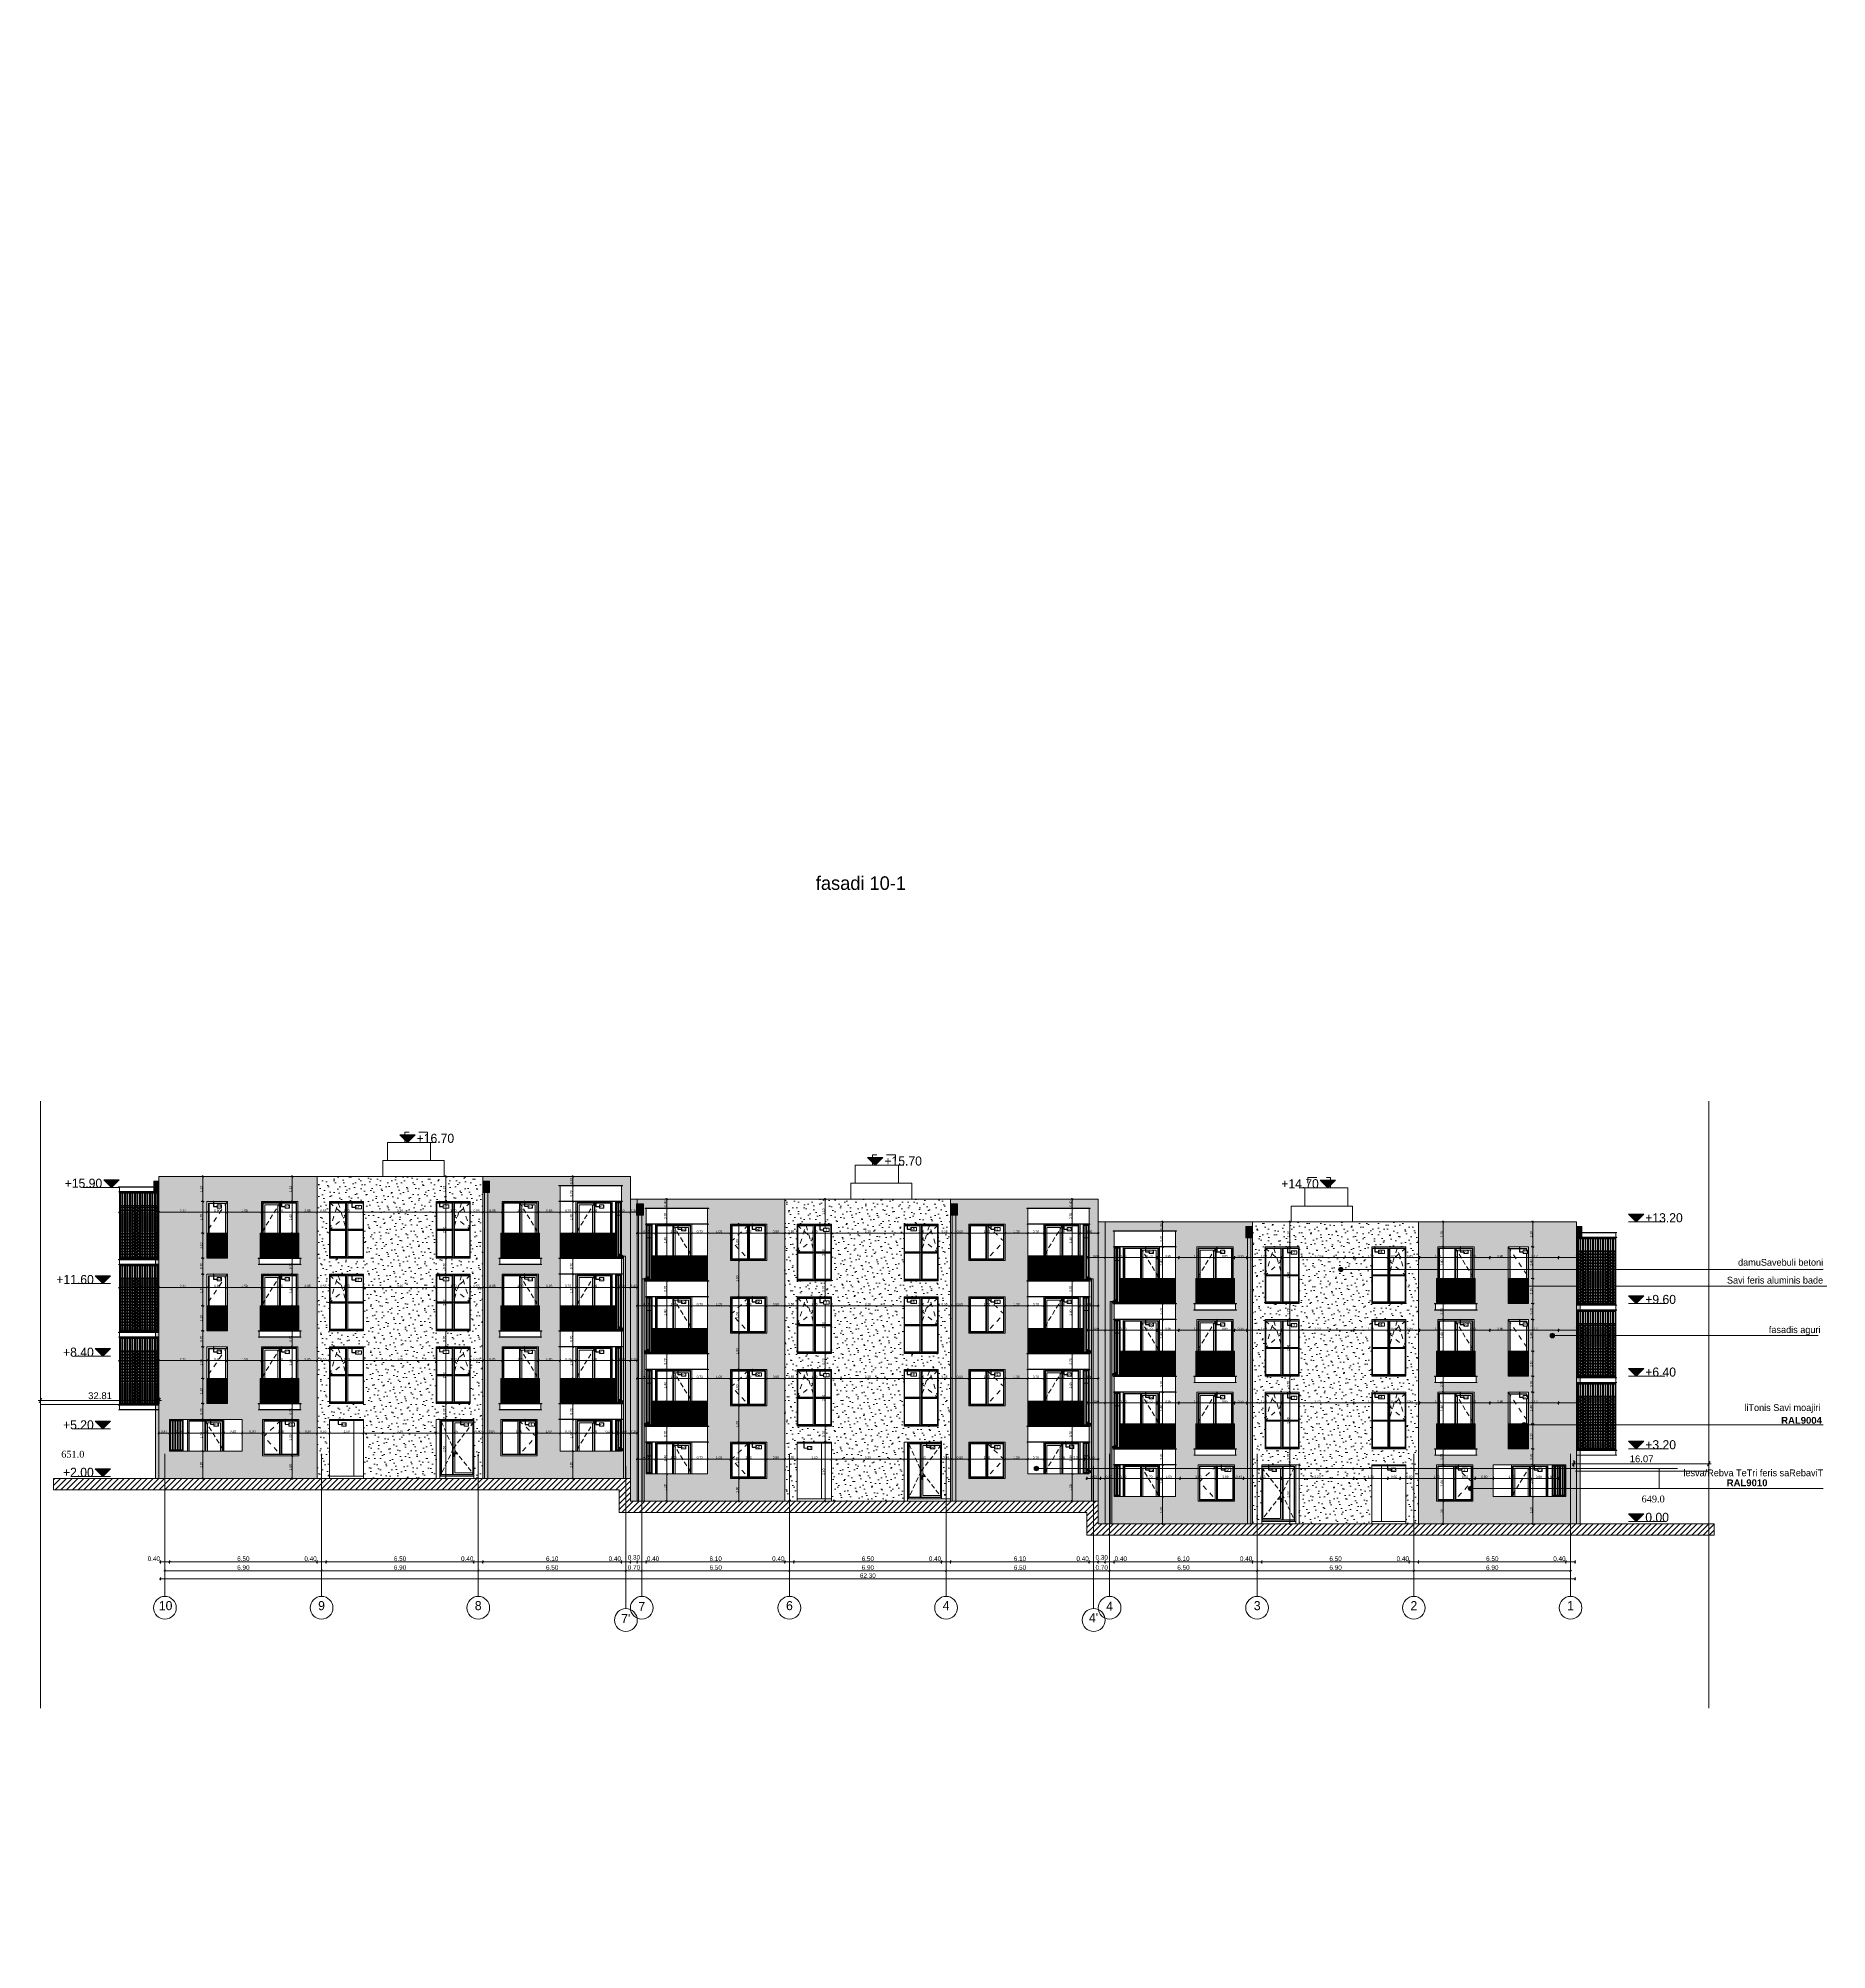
# Model space of a CAD drawing. Header units: millimetres. Extents: x 475206255 to 476720147, y 4620882299 to 4621447368.
# Drawn here: x 475448706 to 475527469, y 4621111690 to 4621195872 of the extents above; entities that cross this region are included whole.
import ezdxf

# ---------------------------------------------------------------- set-up
doc = ezdxf.new("R2010")
doc.units = ezdxf.units.MM
doc.header["$MEASUREMENT"] = 0
doc.set_wipeout_variables(frame=1)
for name, pattern in [('Dashed', [423.333333, 211.666667, -211.666667]), ('Hidden Line', [317.5, 211.666667, -105.833333]), ('Long Dashed', [1058.333302, 634.99999, -423.333311])]:
    doc.linetypes.add(name, pattern=pattern)
for name, color, linetype, lineweight in [('0_Pen_No__1_Pen_No__250', 7, 'Continuous', 0), ('0_Pen_No__250_Pen_No__142', 142, 'Continuous', 0), ('0_Pen_No__250_Pen_No__255', 255, 'Continuous', 0), ('0_Pen_No__250_Pen_No__7', 7, 'Continuous', 0), ('0_Pen_No__7_Pen_No__250', 7, 'Continuous', 0), ('2D Drafting - General_Pen_No__7_Pen_No__250', 7, 'Continuous', 0), ('2D Drafting - General_Pen_No__7_Pen_No__7', 7, 'Continuous', 0), ('a-iataki_Pen_No__5_Pen_No__5_Pen_No__142', 142, 'Continuous', 0), ('Annotation - Text_Pen_No__7_Pen_No__7_Pen_No__142', 142, 'Continuous', 0), ('Annotation - Text_Pen_No__7_Pen_No__7_Pen_No__4', 7, 'Continuous', 0), ('Dimensioning - General_Pen_No__142', 142, 'Continuous', 0), ('New_2D Drafting - General_Pen_No__1_Pen_No__253', 252, 'Continuous', 0), ('New_2D Drafting - General_Pen_No__30_Pen_No__9_Pen_No__9_Pen_No__253', 252, 'Continuous', 0), ('New_2D Drafting - General_Pen_No__30_Pen_No__9_Pen_No__9_Pen_No__255', 255, 'Continuous', 0), ('New_2D Drafting - General_Pen_No__30_Pen_No__9_Pen_No__9_Pen_No__42', 250, 'Continuous', 0), ('New_2D Drafting - General_Pen_No__30_Pen_No__9_Pen_No__9_Pen_No__7', 7, 'Continuous', 0), ('New_2D Drafting - General_Pen_No__4', 7, 'Continuous', 0), ('New_2D Drafting - General_Pen_No__7', 7, 'Continuous', 0), ('New_2D Drafting - General_Pen_No__7_Pen_No__250', 7, 'Continuous', 0), ('New_Annotation - Label_Pen_No__1', 1, 'Continuous', 0), ('New_Car-Art_Pen_No__250', 7, 'Continuous', 0), ('New_New_piketebi_Pen_No__7_Pen_No__1', 1, 'Continuous', 0), ('New_reg_nak_Pen_No__7', 7, 'Continuous', 0), ('New_Structural - Bearing_Pen_No__1', 1, 'Continuous', 0), ('New_Structural - Bearing_Pen_No__250', 7, 'Continuous', 0), ('New_Structural - Bearing_Pen_No__7', 7, 'Continuous', 0), ('Structural - Bearing_Pen_No__250', 7, 'Continuous', 0), ('Structural - Bearing_Pen_No__7', 7, 'Continuous', 0), ('Structural - Bearing_Pen_No__7_Pen_No__7_Pen_No__7', 7, 'Continuous', 0), ('zoma_Pen_No__1', 1, 'Continuous', 0), ('zoma_Pen_No__142', 142, 'Continuous', 0), ('zoma_Pen_No__1_Pen_No__142', 142, 'Continuous', 0), ('zoma_Pen_No__5_Pen_No__142', 142, 'Continuous', 0), ('zoma_Pen_No__5_Pen_No__5_Pen_No__142', 142, 'Continuous', 0)]:
    doc.layers.add(name, color=color, linetype=linetype, lineweight=lineweight)
for name, color, linetype in [('Dimensioning - General', 7, 'Continuous'), ('zoma', 7, 'Continuous'), ('zoma_Pen_No__5', 7, 'Continuous')]:
    doc.layers.add(name, color=color, linetype=linetype)
doc.layers.add('New_2D Drafting - General_Pen_No__254', color=7, linetype='Continuous', lineweight=0, true_color=0xcccccc)
doc.styles.add('GENERATED_STYLE_2', font='arial.ttf')
doc.styles.add('GENERATED_STYLE_3', font='arialbd.ttf')
doc.styles.add('GENERATED_STYLE_4', font='ACADMTAV.TTF')
doc.styles.add('GENERATED_STYLE_5', font='')
doc.styles.add('GENERATED_STYLE_7', font='arialbd.ttf')
doc.styles.add('GENERATED_STYLE_9', font='times.ttf')
doc.styles.get('GENERATED_STYLE_5').set_extended_font_data('Avaza', bold=True)
doc.linetypes.add('Break', pattern='A,0,[1,9.10.saxli 29.041.Shx,S=15.679026,R=0,X=0,Y=0],-1975.557214,0', length=1975.557214)
doc.dimstyles.new('GENERATED_STYLE__1', dxfattribs={"dimtxt": 100, "dimasz": 68.640772, "dimexe": 0.18, "dimexo": 0.0625, "dimgap": 0, "dimtad": 1, "dimlfac": 0.001, "dimzin": 0, "dimdsep": 46, "dimtxsty": 'GENERATED_STYLE_2', "dimblk": 'ARROWHEAD_2', "dimblk1": 'ARROWHEAD_2', "dimblk2": 'ARROWHEAD_2', "dimcen": 0.09, "dimse1": 1, "dimse2": 1, "dimclrd": 142, "dimclre": 142, "dimclrt": 142, "dimadec": 0, "dimazin": 0, "dimtfac": 1, "dimtdec": 4, "dimtmove": 0, "dimatfit": 3, "dimfxl": 1, "dimtolj": 1, "dimtzin": 0, "dimarcsym": 0})
doc.dimstyles.new('GENERATED_STYLE__13', dxfattribs={"dimtxt": 300, "dimasz": 152, "dimexe": 0.18, "dimexo": 3, "dimgap": 0, "dimtad": 1, "dimtih": 1, "dimtoh": 1, "dimlfac": 0.001, "dimzin": 0, "dimdsep": 46, "dimtxsty": 'GENERATED_STYLE_2', "dimblk": 'ARROWHEAD_2', "dimblk1": 'ARROWHEAD_2', "dimblk2": 'ARROWHEAD_2', "dimcen": 0.09, "dimclrd": 1, "dimclre": 1, "dimclrt": 1, "dimadec": 0, "dimazin": 0, "dimtfac": 1, "dimtdec": 4, "dimtmove": 0, "dimatfit": 3, "dimfxl": 1, "dimtolj": 1, "dimtzin": 0, "dimarcsym": 0})
doc.dimstyles.new('GENERATED_STYLE__18', dxfattribs={"dimtxt": 100, "dimasz": 68.640772, "dimexe": 0.18, "dimexo": 0.0625, "dimgap": 0, "dimtad": 1, "dimtih": 1, "dimtoh": 1, "dimlfac": 0.001, "dimzin": 0, "dimdsep": 46, "dimtxsty": 'GENERATED_STYLE_2', "dimblk": 'ARROWHEAD_2', "dimblk1": 'ARROWHEAD_2', "dimblk2": 'ARROWHEAD_2', "dimcen": 0.09, "dimse1": 1, "dimse2": 1, "dimclrd": 142, "dimclre": 142, "dimclrt": 142, "dimadec": 0, "dimazin": 0, "dimtfac": 1, "dimtdec": 4, "dimtmove": 0, "dimatfit": 3, "dimfxl": 1, "dimtolj": 1, "dimtzin": 0, "dimarcsym": 0})
doc.dimstyles.new('GENERATED_STYLE__25', dxfattribs={"dimtxt": 200, "dimasz": 64.421331, "dimexe": 0.18, "dimexo": 3, "dimgap": 0, "dimtad": 1, "dimtih": 1, "dimtoh": 1, "dimlfac": 0.001, "dimzin": 0, "dimdsep": 46, "dimtxsty": 'GENERATED_STYLE_2', "dimblk": 'ARROWHEAD_2', "dimblk1": 'ARROWHEAD_2', "dimblk2": 'ARROWHEAD_2', "dimcen": 0.09, "dimclrd": 142, "dimclre": 142, "dimclrt": 142, "dimadec": 0, "dimazin": 0, "dimtfac": 1, "dimtdec": 4, "dimtmove": 2, "dimatfit": 3, "dimfxl": 1, "dimtolj": 1, "dimtzin": 0, "dimarcsym": 0})
doc.dimstyles.new('GENERATED_STYLE__28', dxfattribs={"dimtxt": 300, "dimasz": 152, "dimexe": 0.18, "dimexo": 3, "dimgap": 0, "dimtad": 1, "dimlfac": 0.001, "dimzin": 0, "dimdsep": 46, "dimtxsty": 'GENERATED_STYLE_2', "dimblk": 'ARROWHEAD_2', "dimblk1": 'ARROWHEAD_2', "dimblk2": 'ARROWHEAD_2', "dimcen": 0.09, "dimclrd": 1, "dimclre": 1, "dimclrt": 1, "dimadec": 0, "dimazin": 0, "dimtfac": 1, "dimtdec": 4, "dimtmove": 0, "dimatfit": 3, "dimfxl": 1, "dimtolj": 1, "dimtzin": 0, "dimarcsym": 0})
doc.dimstyles.new('GENERATED_STYLE__3', dxfattribs={"dimtxt": 200, "dimasz": 64.421331, "dimexe": 0.18, "dimexo": 3, "dimgap": 0, "dimtad": 1, "dimtih": 1, "dimtoh": 1, "dimlfac": 0.001, "dimzin": 0, "dimdsep": 46, "dimtxsty": 'GENERATED_STYLE_2', "dimblk": 'ARROWHEAD_2', "dimblk1": 'ARROWHEAD_2', "dimblk2": 'ARROWHEAD_2', "dimcen": 0.09, "dimclrd": 142, "dimclre": 142, "dimclrt": 142, "dimadec": 0, "dimazin": 0, "dimtfac": 1, "dimtdec": 4, "dimtmove": 0, "dimatfit": 3, "dimfxl": 1, "dimtolj": 1, "dimtzin": 0, "dimarcsym": 0})
doc.dimstyles.new('GENERATED_STYLE__33', dxfattribs={"dimtxt": 0.18, "dimasz": 127.68, "dimexe": 0.18, "dimexo": 0.0625, "dimgap": 0, "dimtad": 0, "dimtih": 1, "dimtoh": 1, "dimdec": 4, "dimzin": 0, "dimdsep": 46, "dimcen": 0.09, "dimadec": 0, "dimazin": 0, "dimtfac": 1, "dimtdec": 4, "dimtmove": 0, "dimatfit": 3, "dimldrblk": 'ARROWHEAD_11', "dimfxl": 1, "dimtolj": 1, "dimtzin": 0, "dimarcsym": 0})
doc.dimstyles.new('GENERATED_STYLE__35', dxfattribs={"dimtxt": 100, "dimasz": 68.640772, "dimexe": 0.18, "dimexo": 0.0625, "dimgap": 0, "dimtad": 1, "dimtih": 1, "dimtoh": 1, "dimlfac": 0.001, "dimzin": 0, "dimdsep": 46, "dimtxsty": 'GENERATED_STYLE_2', "dimblk": 'ARROWHEAD_2', "dimblk1": 'ARROWHEAD_2', "dimblk2": 'ARROWHEAD_2', "dimcen": 0.09, "dimse1": 1, "dimse2": 1, "dimclrd": 142, "dimclre": 142, "dimclrt": 142, "dimadec": 0, "dimazin": 0, "dimtfac": 1, "dimtdec": 4, "dimtmove": 2, "dimatfit": 3, "dimfxl": 1, "dimtolj": 1, "dimtzin": 0, "dimarcsym": 0})
pattern_1 = [(0, (475826095.757, 4621095193.19), (0, 66.64), []), (90, (475826095.76, 4621095193.2), (-244.8, 0), [66.64, -66.64]), (90, (475826218.16, 4621095259.83), (-244.8, 0), [66.64, -66.64])]
pattern_2 = [(45, (475826095.76, 4621095993.2), (-254.55844, 254.55844), [0, -240, 0, -360]), (110, (475826895.76, 4621095993.2), (338.28934, 123.12725), [0, -176, 0, -304])]
pattern_3 = [(60, (475826095.757, 4621095193.19), (-25.980762, 15), []), (124.306619, (475826095.757, 4621095193.19), (23.8156986, 11.25), [])]

# ---------------------------------------------------------------- blocks, each defined once
blk = doc.blocks.new('*D555', base_point=(475826096, 4621095193))
at = {"layer": 'Dimensioning - General_Pen_No__142', "color": 142, "linetype": 'Continuous', "lineweight": 0, "transparency": 16777216}
for p, q in [((475466719, 4621135045), (475466583, 4621135045)), ((475466606, 4621135071), (475466696, 4621135019)), ((475466651, 4621132445), (475466651, 4621135045)), ((475466719, 4621132445), (475466583, 4621132445)), ((475466606, 4621132471), (475466696, 4621132419)), ((475466651, 4621132401), (475466651, 4621132445))]:
    blk.add_line(p, q, dxfattribs=at)
at = {"layer": 'Dimensioning - General_Pen_No__142', "color": 142, "lineweight": 0, "transparency": 16777216, "insert": (475466631, 4621133611), "char_height": 100, "attachment_point": 7, "rotation": 90, "style": 'GENERATED_STYLE_2'}
blk.add_mtext('\\A1;{\\pql;\\fArial|b0|i0|c204|p0;\\W1.000000;2.60}', dxfattribs=at)
blk = doc.blocks.new('ARROWHEAD_2')
at = {"color": 0, "linetype": 'Continuous', "lineweight": 0}
for p, q in [((0, 0), (-1, 0)), ((-0.38, -0.66), (0.38, 0.66))]:
    blk.add_line(p, q, dxfattribs=at)
blk = doc.blocks.new('*D556', base_point=(475826096, 4621095193))
at = {"layer": 'Dimensioning - General_Pen_No__142', "color": 142, "linetype": 'Continuous', "lineweight": 0, "transparency": 16777216}
for p, q in [((475466719, 4621135745), (475466583, 4621135745)), ((475466719, 4621135045), (475466583, 4621135045)), ((475466606, 4621135771), (475466696, 4621135719)), ((475466606, 4621135071), (475466696, 4621135019)), ((475466651, 4621135045), (475466651, 4621135745))]:
    blk.add_line(p, q, dxfattribs=at)
at = {"layer": 'Dimensioning - General_Pen_No__142', "color": 142, "lineweight": 0, "transparency": 16777216, "insert": (475466631, 4621135261), "char_height": 100, "attachment_point": 7, "rotation": 90, "style": 'GENERATED_STYLE_2'}
blk.add_mtext('\\A1;{\\pql;\\fArial|b0|i0|c204|p0;\\W1.000000;0.70}', dxfattribs=at)
blk = doc.blocks.new('*D557', base_point=(475826096, 4621095193))
at = {"layer": 'Dimensioning - General_Pen_No__142', "color": 142, "linetype": 'Continuous', "lineweight": 0, "transparency": 16777216}
for p, q in [((475466719, 4621138245), (475466583, 4621138245)), ((475466606, 4621138271), (475466696, 4621138219)), ((475466651, 4621135745), (475466651, 4621138245)), ((475466719, 4621135745), (475466583, 4621135745)), ((475466606, 4621135771), (475466696, 4621135719))]:
    blk.add_line(p, q, dxfattribs=at)
at = {"layer": 'Dimensioning - General_Pen_No__142', "color": 142, "lineweight": 0, "transparency": 16777216, "insert": (475466631, 4621136861), "char_height": 100, "attachment_point": 7, "rotation": 90, "style": 'GENERATED_STYLE_2'}
blk.add_mtext('\\A1;{\\pql;\\fArial|b0|i0|c204|p0;\\W1.000000;2.50}', dxfattribs=at)
blk = doc.blocks.new('*D558', base_point=(475826096, 4621095193))
at = {"layer": 'Dimensioning - General_Pen_No__142', "color": 142, "linetype": 'Continuous', "lineweight": 0, "transparency": 16777216}
for p, q in [((475466719, 4621138945), (475466583, 4621138945)), ((475466606, 4621138971), (475466696, 4621138919)), ((475466651, 4621138245), (475466651, 4621138945)), ((475466719, 4621138245), (475466583, 4621138245)), ((475466606, 4621138271), (475466696, 4621138219))]:
    blk.add_line(p, q, dxfattribs=at)
at = {"layer": 'Dimensioning - General_Pen_No__142', "color": 142, "lineweight": 0, "transparency": 16777216, "insert": (475466631, 4621138461), "char_height": 100, "attachment_point": 7, "rotation": 90, "style": 'GENERATED_STYLE_2'}
blk.add_mtext('\\A1;{\\pql;\\fArial|b0|i0|c204|p0;\\W1.000000;0.70}', dxfattribs=at)
blk = doc.blocks.new('*D559', base_point=(475826096, 4621095193))
at = {"layer": 'Dimensioning - General_Pen_No__142', "color": 142, "linetype": 'Continuous', "lineweight": 0, "transparency": 16777216}
for p, q in [((475466719, 4621141445), (475466583, 4621141445)), ((475466606, 4621141471), (475466696, 4621141419)), ((475466651, 4621138945), (475466651, 4621141445)), ((475466719, 4621138945), (475466583, 4621138945)), ((475466606, 4621138971), (475466696, 4621138919))]:
    blk.add_line(p, q, dxfattribs=at)
at = {"layer": 'Dimensioning - General_Pen_No__142', "color": 142, "lineweight": 0, "transparency": 16777216, "insert": (475466631, 4621140061), "char_height": 100, "attachment_point": 7, "rotation": 90, "style": 'GENERATED_STYLE_2'}
blk.add_mtext('\\A1;{\\pql;\\fArial|b0|i0|c204|p0;\\W1.000000;2.50}', dxfattribs=at)
blk = doc.blocks.new('*D560', base_point=(475826096, 4621095193))
at = {"layer": 'Dimensioning - General_Pen_No__142', "color": 142, "linetype": 'Continuous', "lineweight": 0, "transparency": 16777216}
for p, q in [((475466719, 4621142145), (475466583, 4621142145)), ((475466606, 4621142171), (475466696, 4621142119)), ((475466651, 4621141445), (475466651, 4621142145)), ((475466719, 4621141445), (475466583, 4621141445)), ((475466606, 4621141471), (475466696, 4621141419))]:
    blk.add_line(p, q, dxfattribs=at)
at = {"layer": 'Dimensioning - General_Pen_No__142', "color": 142, "lineweight": 0, "transparency": 16777216, "insert": (475466631, 4621141661), "char_height": 100, "attachment_point": 7, "rotation": 90, "style": 'GENERATED_STYLE_2'}
blk.add_mtext('\\A1;{\\pql;\\fArial|b0|i0|c204|p0;\\W1.000000;0.70}', dxfattribs=at)
blk = doc.blocks.new('*D561', base_point=(475826096, 4621095193))
at = {"layer": 'Dimensioning - General_Pen_No__142', "color": 142, "linetype": 'Continuous', "lineweight": 0, "transparency": 16777216}
for p, q in [((475466719, 4621144645), (475466583, 4621144645)), ((475466606, 4621144671), (475466696, 4621144619)), ((475466651, 4621142145), (475466651, 4621144645)), ((475466719, 4621142145), (475466583, 4621142145)), ((475466606, 4621142171), (475466696, 4621142119))]:
    blk.add_line(p, q, dxfattribs=at)
at = {"layer": 'Dimensioning - General_Pen_No__142', "color": 142, "lineweight": 0, "transparency": 16777216, "insert": (475466631, 4621143261), "char_height": 100, "attachment_point": 7, "rotation": 90, "style": 'GENERATED_STYLE_2'}
blk.add_mtext('\\A1;{\\pql;\\fArial|b0|i0|c204|p0;\\W1.000000;2.50}', dxfattribs=at)
blk = doc.blocks.new('*D562', base_point=(475826096, 4621095193))
at = {"layer": 'Dimensioning - General_Pen_No__142', "color": 142, "linetype": 'Continuous', "lineweight": 0, "transparency": 16777216}
for p, q in [((475466719, 4621145744), (475466583, 4621145744)), ((475466696, 4621145718), (475466606, 4621145771)), ((475466651, 4621145744), (475466651, 4621145789)), ((475466651, 4621144645), (475466651, 4621145744)), ((475466719, 4621144645), (475466583, 4621144645)), ((475466606, 4621144671), (475466696, 4621144619))]:
    blk.add_line(p, q, dxfattribs=at)
at = {"layer": 'Dimensioning - General_Pen_No__142', "color": 142, "lineweight": 0, "transparency": 16777216, "insert": (475466631, 4621145061), "char_height": 100, "attachment_point": 7, "rotation": 90, "style": 'GENERATED_STYLE_2'}
blk.add_mtext('\\A1;{\\pql;\\fArial|b0|i0|c204|p0;\\W1.000000;1.10}', dxfattribs=at)
blk = doc.blocks.new('*D563', base_point=(475826096, 4621095193))
at = {"layer": 'Dimensioning - General_Pen_No__142', "color": 142, "linetype": 'Continuous', "lineweight": 0, "transparency": 16777216}
for p, q in [((475472314, 4621133645), (475472179, 4621133645)), ((475472202, 4621133671), (475472292, 4621133619)), ((475472247, 4621132445), (475472247, 4621133645)), ((475472314, 4621132445), (475472179, 4621132445)), ((475472202, 4621132471), (475472292, 4621132419)), ((475472247, 4621132401), (475472247, 4621132445))]:
    blk.add_line(p, q, dxfattribs=at)
at = {"layer": 'Dimensioning - General_Pen_No__142', "color": 142, "lineweight": 0, "transparency": 16777216, "insert": (475472227, 4621132911), "char_height": 100, "attachment_point": 7, "rotation": 90, "style": 'GENERATED_STYLE_2'}
blk.add_mtext('\\A1;{\\pql;\\fArial|b0|i0|c204|p0;\\W1.000000;1.20}', dxfattribs=at)
blk = doc.blocks.new('*D564', base_point=(475826096, 4621095193))
at = {"layer": 'Dimensioning - General_Pen_No__142', "color": 142, "linetype": 'Continuous', "lineweight": 0, "transparency": 16777216}
for p, q in [((475472314, 4621135045), (475472179, 4621135045)), ((475472202, 4621135071), (475472292, 4621135019)), ((475472247, 4621133645), (475472247, 4621135045)), ((475472314, 4621133645), (475472179, 4621133645)), ((475472202, 4621133671), (475472292, 4621133619))]:
    blk.add_line(p, q, dxfattribs=at)
at = {"layer": 'Dimensioning - General_Pen_No__142', "color": 142, "lineweight": 0, "transparency": 16777216, "insert": (475472227, 4621134211), "char_height": 100, "attachment_point": 7, "rotation": 90, "style": 'GENERATED_STYLE_2'}
blk.add_mtext('\\A1;{\\pql;\\fArial|b0|i0|c204|p0;\\W1.000000;1.40}', dxfattribs=at)
blk = doc.blocks.new('*D565', base_point=(475826096, 4621095193))
at = {"layer": 'Dimensioning - General_Pen_No__142', "color": 142, "linetype": 'Continuous', "lineweight": 0, "transparency": 16777216}
for p, q in [((475472314, 4621135745), (475472179, 4621135745)), ((475472314, 4621135045), (475472179, 4621135045)), ((475472202, 4621135771), (475472292, 4621135719)), ((475472202, 4621135071), (475472292, 4621135019)), ((475472247, 4621135045), (475472247, 4621135745))]:
    blk.add_line(p, q, dxfattribs=at)
at = {"layer": 'Dimensioning - General_Pen_No__142', "color": 142, "lineweight": 0, "transparency": 16777216, "insert": (475472227, 4621135261), "char_height": 100, "attachment_point": 7, "rotation": 90, "style": 'GENERATED_STYLE_2'}
blk.add_mtext('\\A1;{\\pql;\\fArial|b0|i0|c204|p0;\\W1.000000;0.70}', dxfattribs=at)
blk = doc.blocks.new('*D566', base_point=(475826096, 4621095193))
at = {"layer": 'Dimensioning - General_Pen_No__142', "color": 142, "linetype": 'Continuous', "lineweight": 0, "transparency": 16777216}
for p, q in [((475472314, 4621136845), (475472179, 4621136845)), ((475472202, 4621136871), (475472292, 4621136819)), ((475472247, 4621135745), (475472247, 4621136845)), ((475472314, 4621135745), (475472179, 4621135745)), ((475472202, 4621135771), (475472292, 4621135719))]:
    blk.add_line(p, q, dxfattribs=at)
at = {"layer": 'Dimensioning - General_Pen_No__142', "color": 142, "lineweight": 0, "transparency": 16777216, "insert": (475472227, 4621136161), "char_height": 100, "attachment_point": 7, "rotation": 90, "style": 'GENERATED_STYLE_2'}
blk.add_mtext('\\A1;{\\pql;\\fArial|b0|i0|c204|p0;\\W1.000000;1.10}', dxfattribs=at)
blk = doc.blocks.new('*D567', base_point=(475826096, 4621095193))
at = {"layer": 'Dimensioning - General_Pen_No__142', "color": 142, "linetype": 'Continuous', "lineweight": 0, "transparency": 16777216}
for p, q in [((475472314, 4621138245), (475472179, 4621138245)), ((475472202, 4621138271), (475472292, 4621138219)), ((475472247, 4621136845), (475472247, 4621138245)), ((475472314, 4621136845), (475472179, 4621136845)), ((475472202, 4621136871), (475472292, 4621136819))]:
    blk.add_line(p, q, dxfattribs=at)
at = {"layer": 'Dimensioning - General_Pen_No__142', "color": 142, "lineweight": 0, "transparency": 16777216, "insert": (475472227, 4621137411), "char_height": 100, "attachment_point": 7, "rotation": 90, "style": 'GENERATED_STYLE_2'}
blk.add_mtext('\\A1;{\\pql;\\fArial|b0|i0|c204|p0;\\W1.000000;1.40}', dxfattribs=at)
blk = doc.blocks.new('*D568', base_point=(475826096, 4621095193))
at = {"layer": 'Dimensioning - General_Pen_No__142', "color": 142, "linetype": 'Continuous', "lineweight": 0, "transparency": 16777216}
for p, q in [((475472314, 4621138945), (475472179, 4621138945)), ((475472202, 4621138971), (475472292, 4621138919)), ((475472247, 4621138245), (475472247, 4621138945)), ((475472314, 4621138245), (475472179, 4621138245)), ((475472202, 4621138271), (475472292, 4621138219))]:
    blk.add_line(p, q, dxfattribs=at)
at = {"layer": 'Dimensioning - General_Pen_No__142', "color": 142, "lineweight": 0, "transparency": 16777216, "insert": (475472227, 4621138461), "char_height": 100, "attachment_point": 7, "rotation": 90, "style": 'GENERATED_STYLE_2'}
blk.add_mtext('\\A1;{\\pql;\\fArial|b0|i0|c204|p0;\\W1.000000;0.70}', dxfattribs=at)
blk = doc.blocks.new('*D569', base_point=(475826096, 4621095193))
at = {"layer": 'Dimensioning - General_Pen_No__142', "color": 142, "linetype": 'Continuous', "lineweight": 0, "transparency": 16777216}
for p, q in [((475472202, 4621140071), (475472292, 4621140019)), ((475472314, 4621140045), (475472179, 4621140045)), ((475472247, 4621138945), (475472247, 4621140045)), ((475472314, 4621138945), (475472179, 4621138945)), ((475472202, 4621138971), (475472292, 4621138919))]:
    blk.add_line(p, q, dxfattribs=at)
at = {"layer": 'Dimensioning - General_Pen_No__142', "color": 142, "lineweight": 0, "transparency": 16777216, "insert": (475472227, 4621139361), "char_height": 100, "attachment_point": 7, "rotation": 90, "style": 'GENERATED_STYLE_2'}
blk.add_mtext('\\A1;{\\pql;\\fArial|b0|i0|c204|p0;\\W1.000000;1.10}', dxfattribs=at)
blk = doc.blocks.new('*D570', base_point=(475826096, 4621095193))
at = {"layer": 'Dimensioning - General_Pen_No__142', "color": 142, "linetype": 'Continuous', "lineweight": 0, "transparency": 16777216}
for p, q in [((475472314, 4621141445), (475472179, 4621141445)), ((475472202, 4621141471), (475472292, 4621141419)), ((475472247, 4621140045), (475472247, 4621141445)), ((475472202, 4621140071), (475472292, 4621140019)), ((475472314, 4621140045), (475472179, 4621140045))]:
    blk.add_line(p, q, dxfattribs=at)
at = {"layer": 'Dimensioning - General_Pen_No__142', "color": 142, "lineweight": 0, "transparency": 16777216, "insert": (475472227, 4621140611), "char_height": 100, "attachment_point": 7, "rotation": 90, "style": 'GENERATED_STYLE_2'}
blk.add_mtext('\\A1;{\\pql;\\fArial|b0|i0|c204|p0;\\W1.000000;1.40}', dxfattribs=at)
blk = doc.blocks.new('*D571', base_point=(475826096, 4621095193))
at = {"layer": 'Dimensioning - General_Pen_No__142', "color": 142, "linetype": 'Continuous', "lineweight": 0, "transparency": 16777216}
for p, q in [((475472314, 4621142145), (475472179, 4621142145)), ((475472202, 4621142171), (475472292, 4621142119)), ((475472247, 4621141445), (475472247, 4621142145)), ((475472314, 4621141445), (475472179, 4621141445)), ((475472202, 4621141471), (475472292, 4621141419))]:
    blk.add_line(p, q, dxfattribs=at)
at = {"layer": 'Dimensioning - General_Pen_No__142', "color": 142, "lineweight": 0, "transparency": 16777216, "insert": (475472227, 4621141661), "char_height": 100, "attachment_point": 7, "rotation": 90, "style": 'GENERATED_STYLE_2'}
blk.add_mtext('\\A1;{\\pql;\\fArial|b0|i0|c204|p0;\\W1.000000;0.70}', dxfattribs=at)
blk = doc.blocks.new('*D572', base_point=(475826096, 4621095193))
at = {"layer": 'Dimensioning - General_Pen_No__142', "color": 142, "linetype": 'Continuous', "lineweight": 0, "transparency": 16777216}
for p, q in [((475472314, 4621143245), (475472179, 4621143245)), ((475472202, 4621143271), (475472292, 4621143219)), ((475472247, 4621142145), (475472247, 4621143245)), ((475472314, 4621142145), (475472179, 4621142145)), ((475472202, 4621142171), (475472292, 4621142119))]:
    blk.add_line(p, q, dxfattribs=at)
at = {"layer": 'Dimensioning - General_Pen_No__142', "color": 142, "lineweight": 0, "transparency": 16777216, "insert": (475472227, 4621142561), "char_height": 100, "attachment_point": 7, "rotation": 90, "style": 'GENERATED_STYLE_2'}
blk.add_mtext('\\A1;{\\pql;\\fArial|b0|i0|c204|p0;\\W1.000000;1.10}', dxfattribs=at)
blk = doc.blocks.new('*D573', base_point=(475826096, 4621095193))
at = {"layer": 'Dimensioning - General_Pen_No__142', "color": 142, "linetype": 'Continuous', "lineweight": 0, "transparency": 16777216}
for p, q in [((475472314, 4621144645), (475472179, 4621144645)), ((475472202, 4621144671), (475472292, 4621144619)), ((475472247, 4621143245), (475472247, 4621144645)), ((475472314, 4621143245), (475472179, 4621143245)), ((475472202, 4621143271), (475472292, 4621143219))]:
    blk.add_line(p, q, dxfattribs=at)
at = {"layer": 'Dimensioning - General_Pen_No__142', "color": 142, "lineweight": 0, "transparency": 16777216, "insert": (475472227, 4621143811), "char_height": 100, "attachment_point": 7, "rotation": 90, "style": 'GENERATED_STYLE_2'}
blk.add_mtext('\\A1;{\\pql;\\fArial|b0|i0|c204|p0;\\W1.000000;1.40}', dxfattribs=at)
blk = doc.blocks.new('*D574', base_point=(475826096, 4621095193))
at = {"layer": 'Dimensioning - General_Pen_No__142', "color": 142, "linetype": 'Continuous', "lineweight": 0, "transparency": 16777216}
for p, q in [((475472314, 4621145342), (475472179, 4621145342)), ((475472202, 4621145368), (475472292, 4621145316)), ((475472247, 4621144645), (475472247, 4621145342)), ((475472314, 4621144645), (475472179, 4621144645)), ((475472202, 4621144671), (475472292, 4621144619))]:
    blk.add_line(p, q, dxfattribs=at)
at = {"layer": 'Dimensioning - General_Pen_No__142', "color": 142, "lineweight": 0, "transparency": 16777216, "insert": (475472227, 4621144860), "char_height": 100, "attachment_point": 7, "rotation": 90, "style": 'GENERATED_STYLE_2'}
blk.add_mtext('\\A1;{\\pql;\\fArial|b0|i0|c204|p0;\\W1.000000;0.70}', dxfattribs=at)
blk = doc.blocks.new('*D575', base_point=(475826096, 4621095193))
at = {"layer": 'Dimensioning - General_Pen_No__142', "color": 142, "linetype": 'Continuous', "lineweight": 0, "transparency": 16777216}
for p, q in [((475472314, 4621145744), (475472179, 4621145744)), ((475472314, 4621145342), (475472179, 4621145342)), ((475472292, 4621145718), (475472202, 4621145771)), ((475472202, 4621145368), (475472292, 4621145316)), ((475472247, 4621145744), (475472247, 4621145789)), ((475472247, 4621145342), (475472247, 4621145744))]:
    blk.add_line(p, q, dxfattribs=at)
at = {"layer": 'Dimensioning - General_Pen_No__142', "color": 142, "lineweight": 0, "transparency": 16777216, "insert": (475472227, 4621145410), "char_height": 100, "attachment_point": 7, "rotation": 90, "style": 'GENERATED_STYLE_2'}
blk.add_mtext('\\A1;{\\pql;\\fArial|b0|i0|c204|p0;\\W1.000000;0.40}', dxfattribs=at)
blk = doc.blocks.new('*D576', base_point=(475826096, 4621095193))
at = {"layer": 'Dimensioning - General_Pen_No__142', "color": 142, "linetype": 'Continuous', "lineweight": 0, "transparency": 16777216}
for p, q in [((475483423, 4621134045), (475483288, 4621134045)), ((475483310, 4621134071), (475483401, 4621134019)), ((475483356, 4621131445), (475483356, 4621134045)), ((475483423, 4621131445), (475483288, 4621131445)), ((475483310, 4621131471), (475483401, 4621131419)), ((475483356, 4621131401), (475483356, 4621131445))]:
    blk.add_line(p, q, dxfattribs=at)
at = {"layer": 'Dimensioning - General_Pen_No__142', "color": 142, "lineweight": 0, "transparency": 16777216, "insert": (475483336, 4621132611), "char_height": 100, "attachment_point": 7, "rotation": 90, "style": 'GENERATED_STYLE_2'}
blk.add_mtext('\\A1;{\\pql;\\fArial|b0|i0|c204|p0;\\W1.000000;2.60}', dxfattribs=at)
blk = doc.blocks.new('*D577', base_point=(475826096, 4621095193))
at = {"layer": 'Dimensioning - General_Pen_No__142', "color": 142, "linetype": 'Continuous', "lineweight": 0, "transparency": 16777216}
for p, q in [((475483423, 4621134745), (475483288, 4621134745)), ((475483310, 4621134771), (475483401, 4621134719)), ((475483356, 4621134045), (475483356, 4621134745)), ((475483423, 4621134045), (475483288, 4621134045)), ((475483310, 4621134071), (475483401, 4621134019))]:
    blk.add_line(p, q, dxfattribs=at)
at = {"layer": 'Dimensioning - General_Pen_No__142', "color": 142, "lineweight": 0, "transparency": 16777216, "insert": (475483336, 4621134261), "char_height": 100, "attachment_point": 7, "rotation": 90, "style": 'GENERATED_STYLE_2'}
blk.add_mtext('\\A1;{\\pql;\\fArial|b0|i0|c204|p0;\\W1.000000;0.70}', dxfattribs=at)
blk = doc.blocks.new('*D578', base_point=(475826096, 4621095193))
at = {"layer": 'Dimensioning - General_Pen_No__142', "color": 142, "linetype": 'Continuous', "lineweight": 0, "transparency": 16777216}
for p, q in [((475483423, 4621137245), (475483288, 4621137245)), ((475483310, 4621137271), (475483401, 4621137219)), ((475483356, 4621134745), (475483356, 4621137245)), ((475483423, 4621134745), (475483288, 4621134745)), ((475483310, 4621134771), (475483401, 4621134719))]:
    blk.add_line(p, q, dxfattribs=at)
at = {"layer": 'Dimensioning - General_Pen_No__142', "color": 142, "lineweight": 0, "transparency": 16777216, "insert": (475483336, 4621135861), "char_height": 100, "attachment_point": 7, "rotation": 90, "style": 'GENERATED_STYLE_2'}
blk.add_mtext('\\A1;{\\pql;\\fArial|b0|i0|c204|p0;\\W1.000000;2.50}', dxfattribs=at)
blk = doc.blocks.new('*D579', base_point=(475826096, 4621095193))
at = {"layer": 'Dimensioning - General_Pen_No__142', "color": 142, "linetype": 'Continuous', "lineweight": 0, "transparency": 16777216}
for p, q in [((475483423, 4621137945), (475483288, 4621137945)), ((475483310, 4621137971), (475483401, 4621137919)), ((475483356, 4621137245), (475483356, 4621137945)), ((475483423, 4621137245), (475483288, 4621137245)), ((475483310, 4621137271), (475483401, 4621137219))]:
    blk.add_line(p, q, dxfattribs=at)
at = {"layer": 'Dimensioning - General_Pen_No__142', "color": 142, "lineweight": 0, "transparency": 16777216, "insert": (475483336, 4621137461), "char_height": 100, "attachment_point": 7, "rotation": 90, "style": 'GENERATED_STYLE_2'}
blk.add_mtext('\\A1;{\\pql;\\fArial|b0|i0|c204|p0;\\W1.000000;0.70}', dxfattribs=at)
blk = doc.blocks.new('*D580', base_point=(475826096, 4621095193))
at = {"layer": 'Dimensioning - General_Pen_No__142', "color": 142, "linetype": 'Continuous', "lineweight": 0, "transparency": 16777216}
for p, q in [((475483423, 4621140445), (475483288, 4621140445)), ((475483310, 4621140471), (475483401, 4621140419)), ((475483356, 4621137945), (475483356, 4621140445)), ((475483423, 4621137945), (475483288, 4621137945)), ((475483310, 4621137971), (475483401, 4621137919))]:
    blk.add_line(p, q, dxfattribs=at)
at = {"layer": 'Dimensioning - General_Pen_No__142', "color": 142, "lineweight": 0, "transparency": 16777216, "insert": (475483336, 4621139061), "char_height": 100, "attachment_point": 7, "rotation": 90, "style": 'GENERATED_STYLE_2'}
blk.add_mtext('\\A1;{\\pql;\\fArial|b0|i0|c204|p0;\\W1.000000;2.50}', dxfattribs=at)
blk = doc.blocks.new('*D581', base_point=(475826096, 4621095193))
at = {"layer": 'Dimensioning - General_Pen_No__142', "color": 142, "linetype": 'Continuous', "lineweight": 0, "transparency": 16777216}
for p, q in [((475483423, 4621141145), (475483288, 4621141145)), ((475483310, 4621141171), (475483401, 4621141119)), ((475483356, 4621140445), (475483356, 4621141145)), ((475483423, 4621140445), (475483288, 4621140445)), ((475483310, 4621140471), (475483401, 4621140419))]:
    blk.add_line(p, q, dxfattribs=at)
at = {"layer": 'Dimensioning - General_Pen_No__142', "color": 142, "lineweight": 0, "transparency": 16777216, "insert": (475483336, 4621140661), "char_height": 100, "attachment_point": 7, "rotation": 90, "style": 'GENERATED_STYLE_2'}
blk.add_mtext('\\A1;{\\pql;\\fArial|b0|i0|c204|p0;\\W1.000000;0.70}', dxfattribs=at)
blk = doc.blocks.new('*D582', base_point=(475826096, 4621095193))
at = {"layer": 'Dimensioning - General_Pen_No__142', "color": 142, "linetype": 'Continuous', "lineweight": 0, "transparency": 16777216}
for p, q in [((475483423, 4621143645), (475483288, 4621143645)), ((475483310, 4621143671), (475483401, 4621143619)), ((475483356, 4621141145), (475483356, 4621143645)), ((475483423, 4621141145), (475483288, 4621141145)), ((475483310, 4621141171), (475483401, 4621141119))]:
    blk.add_line(p, q, dxfattribs=at)
at = {"layer": 'Dimensioning - General_Pen_No__142', "color": 142, "lineweight": 0, "transparency": 16777216, "insert": (475483336, 4621142261), "char_height": 100, "attachment_point": 7, "rotation": 90, "style": 'GENERATED_STYLE_2'}
blk.add_mtext('\\A1;{\\pql;\\fArial|b0|i0|c204|p0;\\W1.000000;2.50}', dxfattribs=at)
blk = doc.blocks.new('*D583', base_point=(475826096, 4621095193))
at = {"layer": 'Dimensioning - General_Pen_No__142', "color": 142, "linetype": 'Continuous', "lineweight": 0, "transparency": 16777216}
for p, q in [((475483423, 4621144744), (475483288, 4621144744)), ((475483401, 4621144718), (475483310, 4621144771)), ((475483356, 4621144744), (475483356, 4621144789)), ((475483356, 4621143645), (475483356, 4621144744)), ((475483423, 4621143645), (475483288, 4621143645)), ((475483310, 4621143671), (475483401, 4621143619))]:
    blk.add_line(p, q, dxfattribs=at)
at = {"layer": 'Dimensioning - General_Pen_No__142', "color": 142, "lineweight": 0, "transparency": 16777216, "insert": (475483336, 4621144061), "char_height": 100, "attachment_point": 7, "rotation": 90, "style": 'GENERATED_STYLE_2'}
blk.add_mtext('\\A1;{\\pql;\\fArial|b0|i0|c204|p0;\\W1.000000;1.10}', dxfattribs=at)
blk = doc.blocks.new('*D584', base_point=(475826096, 4621095193))
at = {"layer": 'Dimensioning - General_Pen_No__142', "color": 142, "linetype": 'Continuous', "lineweight": 0, "transparency": 16777216}
for p, q in [((475479621, 4621132445), (475479486, 4621132445)), ((475479508, 4621132471), (475479599, 4621132419)), ((475479554, 4621131445), (475479554, 4621132445)), ((475479621, 4621131445), (475479486, 4621131445)), ((475479508, 4621131471), (475479599, 4621131419)), ((475479554, 4621131401), (475479554, 4621131445))]:
    blk.add_line(p, q, dxfattribs=at)
at = {"layer": 'Dimensioning - General_Pen_No__142', "color": 142, "lineweight": 0, "transparency": 16777216, "insert": (475479534, 4621131811), "char_height": 100, "attachment_point": 7, "rotation": 90, "style": 'GENERATED_STYLE_2'}
blk.add_mtext('\\A1;{\\pql;\\fArial|b0|i0|c204|p0;\\W1.000000;1.00}', dxfattribs=at)
blk = doc.blocks.new('*D585', base_point=(475826096, 4621095193))
at = {"layer": 'Dimensioning - General_Pen_No__142', "color": 142, "linetype": 'Continuous', "lineweight": 0, "transparency": 16777216}
for p, q in [((475479621, 4621134045), (475479486, 4621134045)), ((475479508, 4621134071), (475479599, 4621134019)), ((475479554, 4621132445), (475479554, 4621134045)), ((475479621, 4621132445), (475479486, 4621132445)), ((475479508, 4621132471), (475479599, 4621132419))]:
    blk.add_line(p, q, dxfattribs=at)
at = {"layer": 'Dimensioning - General_Pen_No__142', "color": 142, "lineweight": 0, "transparency": 16777216, "insert": (475479534, 4621133111), "char_height": 100, "attachment_point": 7, "rotation": 90, "style": 'GENERATED_STYLE_2'}
blk.add_mtext('\\A1;{\\pql;\\fArial|b0|i0|c204|p0;\\W1.000000;1.60}', dxfattribs=at)
blk = doc.blocks.new('*D586', base_point=(475826096, 4621095193))
at = {"layer": 'Dimensioning - General_Pen_No__142', "color": 142, "linetype": 'Continuous', "lineweight": 0, "transparency": 16777216}
for p, q in [((475479621, 4621135645), (475479486, 4621135645)), ((475479508, 4621135671), (475479599, 4621135619)), ((475479554, 4621134045), (475479554, 4621135645)), ((475479621, 4621134045), (475479486, 4621134045)), ((475479508, 4621134071), (475479599, 4621134019))]:
    blk.add_line(p, q, dxfattribs=at)
at = {"layer": 'Dimensioning - General_Pen_No__142', "color": 142, "lineweight": 0, "transparency": 16777216, "insert": (475479534, 4621134711), "char_height": 100, "attachment_point": 7, "rotation": 90, "style": 'GENERATED_STYLE_2'}
blk.add_mtext('\\A1;{\\pql;\\fArial|b0|i0|c204|p0;\\W1.000000;1.60}', dxfattribs=at)
blk = doc.blocks.new('*D587', base_point=(475826096, 4621095193))
at = {"layer": 'Dimensioning - General_Pen_No__142', "color": 142, "linetype": 'Continuous', "lineweight": 0, "transparency": 16777216}
for p, q in [((475479621, 4621137245), (475479486, 4621137245)), ((475479508, 4621137271), (475479599, 4621137219)), ((475479554, 4621135645), (475479554, 4621137245)), ((475479621, 4621135645), (475479486, 4621135645)), ((475479508, 4621135671), (475479599, 4621135619))]:
    blk.add_line(p, q, dxfattribs=at)
at = {"layer": 'Dimensioning - General_Pen_No__142', "color": 142, "lineweight": 0, "transparency": 16777216, "insert": (475479534, 4621136311), "char_height": 100, "attachment_point": 7, "rotation": 90, "style": 'GENERATED_STYLE_2'}
blk.add_mtext('\\A1;{\\pql;\\fArial|b0|i0|c204|p0;\\W1.000000;1.60}', dxfattribs=at)
blk = doc.blocks.new('*D588', base_point=(475826096, 4621095193))
at = {"layer": 'Dimensioning - General_Pen_No__142', "color": 142, "linetype": 'Continuous', "lineweight": 0, "transparency": 16777216}
for p, q in [((475479621, 4621138845), (475479486, 4621138845)), ((475479508, 4621138871), (475479599, 4621138819)), ((475479554, 4621137245), (475479554, 4621138845)), ((475479621, 4621137245), (475479486, 4621137245)), ((475479508, 4621137271), (475479599, 4621137219))]:
    blk.add_line(p, q, dxfattribs=at)
at = {"layer": 'Dimensioning - General_Pen_No__142', "color": 142, "lineweight": 0, "transparency": 16777216, "insert": (475479534, 4621137911), "char_height": 100, "attachment_point": 7, "rotation": 90, "style": 'GENERATED_STYLE_2'}
blk.add_mtext('\\A1;{\\pql;\\fArial|b0|i0|c204|p0;\\W1.000000;1.60}', dxfattribs=at)
blk = doc.blocks.new('*D589', base_point=(475826096, 4621095193))
at = {"layer": 'Dimensioning - General_Pen_No__142', "color": 142, "linetype": 'Continuous', "lineweight": 0, "transparency": 16777216}
for p, q in [((475479621, 4621140445), (475479486, 4621140445)), ((475479508, 4621140471), (475479599, 4621140419)), ((475479554, 4621138845), (475479554, 4621140445)), ((475479621, 4621138845), (475479486, 4621138845)), ((475479508, 4621138871), (475479599, 4621138819))]:
    blk.add_line(p, q, dxfattribs=at)
at = {"layer": 'Dimensioning - General_Pen_No__142', "color": 142, "lineweight": 0, "transparency": 16777216, "insert": (475479534, 4621139511), "char_height": 100, "attachment_point": 7, "rotation": 90, "style": 'GENERATED_STYLE_2'}
blk.add_mtext('\\A1;{\\pql;\\fArial|b0|i0|c204|p0;\\W1.000000;1.60}', dxfattribs=at)
blk = doc.blocks.new('*D590', base_point=(475826096, 4621095193))
at = {"layer": 'Dimensioning - General_Pen_No__142', "color": 142, "linetype": 'Continuous', "lineweight": 0, "transparency": 16777216}
for p, q in [((475479621, 4621142045), (475479486, 4621142045)), ((475479508, 4621142071), (475479599, 4621142019)), ((475479554, 4621140445), (475479554, 4621142045)), ((475479621, 4621140445), (475479486, 4621140445)), ((475479508, 4621140471), (475479599, 4621140419))]:
    blk.add_line(p, q, dxfattribs=at)
at = {"layer": 'Dimensioning - General_Pen_No__142', "color": 142, "lineweight": 0, "transparency": 16777216, "insert": (475479534, 4621141111), "char_height": 100, "attachment_point": 7, "rotation": 90, "style": 'GENERATED_STYLE_2'}
blk.add_mtext('\\A1;{\\pql;\\fArial|b0|i0|c204|p0;\\W1.000000;1.60}', dxfattribs=at)
blk = doc.blocks.new('*D591', base_point=(475826096, 4621095193))
at = {"layer": 'Dimensioning - General_Pen_No__142', "color": 142, "linetype": 'Continuous', "lineweight": 0, "transparency": 16777216}
for p, q in [((475479621, 4621143645), (475479486, 4621143645)), ((475479599, 4621143619), (475479508, 4621143671)), ((475479554, 4621143645), (475479554, 4621143689)), ((475479554, 4621142045), (475479554, 4621143645)), ((475479621, 4621142045), (475479486, 4621142045)), ((475479508, 4621142071), (475479599, 4621142019))]:
    blk.add_line(p, q, dxfattribs=at)
at = {"layer": 'Dimensioning - General_Pen_No__142', "color": 142, "lineweight": 0, "transparency": 16777216, "insert": (475479534, 4621142711), "char_height": 100, "attachment_point": 7, "rotation": 90, "style": 'GENERATED_STYLE_2'}
blk.add_mtext('\\A1;{\\pql;\\fArial|b0|i0|c204|p0;\\W1.000000;1.60}', dxfattribs=at)
blk = doc.blocks.new('*D592', base_point=(475826096, 4621095193))
at = {"layer": 'Dimensioning - General_Pen_No__142', "color": 142, "linetype": 'Continuous', "lineweight": 0, "transparency": 16777216}
for p, q in [((475503886, 4621133045), (475503751, 4621133045)), ((475503773, 4621133071), (475503864, 4621133019)), ((475503818, 4621130445), (475503818, 4621133045)), ((475503886, 4621130445), (475503751, 4621130445)), ((475503773, 4621130471), (475503864, 4621130419)), ((475503818, 4621130401), (475503818, 4621130445))]:
    blk.add_line(p, q, dxfattribs=at)
at = {"layer": 'Dimensioning - General_Pen_No__142', "color": 142, "lineweight": 0, "transparency": 16777216, "insert": (475503798, 4621131611), "char_height": 100, "attachment_point": 7, "rotation": 90, "style": 'GENERATED_STYLE_2'}
blk.add_mtext('\\A1;{\\pql;\\fArial|b0|i0|c204|p0;\\W1.000000;2.60}', dxfattribs=at)
blk = doc.blocks.new('*D593', base_point=(475826096, 4621095193))
at = {"layer": 'Dimensioning - General_Pen_No__142', "color": 142, "linetype": 'Continuous', "lineweight": 0, "transparency": 16777216}
for p, q in [((475503886, 4621133745), (475503751, 4621133745)), ((475503773, 4621133771), (475503864, 4621133719)), ((475503818, 4621133045), (475503818, 4621133745)), ((475503886, 4621133045), (475503751, 4621133045)), ((475503773, 4621133071), (475503864, 4621133019))]:
    blk.add_line(p, q, dxfattribs=at)
at = {"layer": 'Dimensioning - General_Pen_No__142', "color": 142, "lineweight": 0, "transparency": 16777216, "insert": (475503798, 4621133261), "char_height": 100, "attachment_point": 7, "rotation": 90, "style": 'GENERATED_STYLE_2'}
blk.add_mtext('\\A1;{\\pql;\\fArial|b0|i0|c204|p0;\\W1.000000;0.70}', dxfattribs=at)
blk = doc.blocks.new('*D594', base_point=(475826096, 4621095193))
at = {"layer": 'Dimensioning - General_Pen_No__142', "color": 142, "linetype": 'Continuous', "lineweight": 0, "transparency": 16777216}
for p, q in [((475503886, 4621136245), (475503751, 4621136245)), ((475503773, 4621136271), (475503864, 4621136219)), ((475503818, 4621133745), (475503818, 4621136245)), ((475503886, 4621133745), (475503751, 4621133745)), ((475503773, 4621133771), (475503864, 4621133719))]:
    blk.add_line(p, q, dxfattribs=at)
at = {"layer": 'Dimensioning - General_Pen_No__142', "color": 142, "lineweight": 0, "transparency": 16777216, "insert": (475503798, 4621134861), "char_height": 100, "attachment_point": 7, "rotation": 90, "style": 'GENERATED_STYLE_2'}
blk.add_mtext('\\A1;{\\pql;\\fArial|b0|i0|c204|p0;\\W1.000000;2.50}', dxfattribs=at)
blk = doc.blocks.new('*D595', base_point=(475826096, 4621095193))
at = {"layer": 'Dimensioning - General_Pen_No__142', "color": 142, "linetype": 'Continuous', "lineweight": 0, "transparency": 16777216}
for p, q in [((475503886, 4621136945), (475503751, 4621136945)), ((475503773, 4621136971), (475503864, 4621136919)), ((475503818, 4621136245), (475503818, 4621136945)), ((475503886, 4621136245), (475503751, 4621136245)), ((475503773, 4621136271), (475503864, 4621136219))]:
    blk.add_line(p, q, dxfattribs=at)
at = {"layer": 'Dimensioning - General_Pen_No__142', "color": 142, "lineweight": 0, "transparency": 16777216, "insert": (475503798, 4621136461), "char_height": 100, "attachment_point": 7, "rotation": 90, "style": 'GENERATED_STYLE_2'}
blk.add_mtext('\\A1;{\\pql;\\fArial|b0|i0|c204|p0;\\W1.000000;0.70}', dxfattribs=at)
blk = doc.blocks.new('*D596', base_point=(475826096, 4621095193))
at = {"layer": 'Dimensioning - General_Pen_No__142', "color": 142, "linetype": 'Continuous', "lineweight": 0, "transparency": 16777216}
for p, q in [((475503886, 4621139445), (475503751, 4621139445)), ((475503773, 4621139471), (475503864, 4621139419)), ((475503818, 4621136945), (475503818, 4621139445)), ((475503886, 4621136945), (475503751, 4621136945)), ((475503773, 4621136971), (475503864, 4621136919))]:
    blk.add_line(p, q, dxfattribs=at)
at = {"layer": 'Dimensioning - General_Pen_No__142', "color": 142, "lineweight": 0, "transparency": 16777216, "insert": (475503798, 4621138061), "char_height": 100, "attachment_point": 7, "rotation": 90, "style": 'GENERATED_STYLE_2'}
blk.add_mtext('\\A1;{\\pql;\\fArial|b0|i0|c204|p0;\\W1.000000;2.50}', dxfattribs=at)
blk = doc.blocks.new('*D597', base_point=(475826096, 4621095193))
at = {"layer": 'Dimensioning - General_Pen_No__142', "color": 142, "linetype": 'Continuous', "lineweight": 0, "transparency": 16777216}
for p, q in [((475503886, 4621140145), (475503751, 4621140145)), ((475503773, 4621140171), (475503864, 4621140119)), ((475503818, 4621139445), (475503818, 4621140145)), ((475503886, 4621139445), (475503751, 4621139445)), ((475503773, 4621139471), (475503864, 4621139419))]:
    blk.add_line(p, q, dxfattribs=at)
at = {"layer": 'Dimensioning - General_Pen_No__142', "color": 142, "lineweight": 0, "transparency": 16777216, "insert": (475503798, 4621139661), "char_height": 100, "attachment_point": 7, "rotation": 90, "style": 'GENERATED_STYLE_2'}
blk.add_mtext('\\A1;{\\pql;\\fArial|b0|i0|c204|p0;\\W1.000000;0.70}', dxfattribs=at)
blk = doc.blocks.new('*D598', base_point=(475826096, 4621095193))
at = {"layer": 'Dimensioning - General_Pen_No__142', "color": 142, "linetype": 'Continuous', "lineweight": 0, "transparency": 16777216}
for p, q in [((475503886, 4621142645), (475503751, 4621142645)), ((475503773, 4621142671), (475503864, 4621142619)), ((475503818, 4621140145), (475503818, 4621142645)), ((475503886, 4621140145), (475503751, 4621140145)), ((475503773, 4621140171), (475503864, 4621140119))]:
    blk.add_line(p, q, dxfattribs=at)
at = {"layer": 'Dimensioning - General_Pen_No__142', "color": 142, "lineweight": 0, "transparency": 16777216, "insert": (475503798, 4621141261), "char_height": 100, "attachment_point": 7, "rotation": 90, "style": 'GENERATED_STYLE_2'}
blk.add_mtext('\\A1;{\\pql;\\fArial|b0|i0|c204|p0;\\W1.000000;2.50}', dxfattribs=at)
blk = doc.blocks.new('*D599', base_point=(475826096, 4621095193))
at = {"layer": 'Dimensioning - General_Pen_No__142', "color": 142, "linetype": 'Continuous', "lineweight": 0, "transparency": 16777216}
for p, q in [((475503886, 4621143744), (475503751, 4621143744)), ((475503864, 4621143718), (475503773, 4621143771)), ((475503818, 4621143744), (475503818, 4621143789)), ((475503818, 4621142645), (475503818, 4621143744)), ((475503886, 4621142645), (475503751, 4621142645)), ((475503773, 4621142671), (475503864, 4621142619))]:
    blk.add_line(p, q, dxfattribs=at)
at = {"layer": 'Dimensioning - General_Pen_No__142', "color": 142, "lineweight": 0, "transparency": 16777216, "insert": (475503798, 4621143061), "char_height": 100, "attachment_point": 7, "rotation": 90, "style": 'GENERATED_STYLE_2'}
blk.add_mtext('\\A1;{\\pql;\\fArial|b0|i0|c204|p0;\\W1.000000;1.10}', dxfattribs=at)
blk = doc.blocks.new('*D600', base_point=(475826096, 4621095193))
at = {"layer": 'Dimensioning - General_Pen_No__142', "color": 142, "linetype": 'Continuous', "lineweight": 0, "transparency": 16777216}
for p, q in [((475498290, 4621131645), (475498155, 4621131645)), ((475498177, 4621131671), (475498268, 4621131619)), ((475498223, 4621130445), (475498223, 4621131645)), ((475498290, 4621130445), (475498155, 4621130445)), ((475498177, 4621130471), (475498268, 4621130419)), ((475498223, 4621130401), (475498223, 4621130445))]:
    blk.add_line(p, q, dxfattribs=at)
at = {"layer": 'Dimensioning - General_Pen_No__142', "color": 142, "lineweight": 0, "transparency": 16777216, "insert": (475498203, 4621130911), "char_height": 100, "attachment_point": 7, "rotation": 90, "style": 'GENERATED_STYLE_2'}
blk.add_mtext('\\A1;{\\pql;\\fArial|b0|i0|c204|p0;\\W1.000000;1.20}', dxfattribs=at)
blk = doc.blocks.new('*D601', base_point=(475826096, 4621095193))
at = {"layer": 'Dimensioning - General_Pen_No__142', "color": 142, "linetype": 'Continuous', "lineweight": 0, "transparency": 16777216}
for p, q in [((475498290, 4621133045), (475498155, 4621133045)), ((475498177, 4621133071), (475498268, 4621133019)), ((475498223, 4621131645), (475498223, 4621133045)), ((475498290, 4621131645), (475498155, 4621131645)), ((475498177, 4621131671), (475498268, 4621131619))]:
    blk.add_line(p, q, dxfattribs=at)
at = {"layer": 'Dimensioning - General_Pen_No__142', "color": 142, "lineweight": 0, "transparency": 16777216, "insert": (475498203, 4621132211), "char_height": 100, "attachment_point": 7, "rotation": 90, "style": 'GENERATED_STYLE_2'}
blk.add_mtext('\\A1;{\\pql;\\fArial|b0|i0|c204|p0;\\W1.000000;1.40}', dxfattribs=at)
blk = doc.blocks.new('*D602', base_point=(475826096, 4621095193))
at = {"layer": 'Dimensioning - General_Pen_No__142', "color": 142, "linetype": 'Continuous', "lineweight": 0, "transparency": 16777216}
for p, q in [((475498290, 4621133745), (475498155, 4621133745)), ((475498177, 4621133771), (475498268, 4621133719)), ((475498223, 4621133045), (475498223, 4621133745)), ((475498290, 4621133045), (475498155, 4621133045)), ((475498177, 4621133071), (475498268, 4621133019))]:
    blk.add_line(p, q, dxfattribs=at)
at = {"layer": 'Dimensioning - General_Pen_No__142', "color": 142, "lineweight": 0, "transparency": 16777216, "insert": (475498203, 4621133261), "char_height": 100, "attachment_point": 7, "rotation": 90, "style": 'GENERATED_STYLE_2'}
blk.add_mtext('\\A1;{\\pql;\\fArial|b0|i0|c204|p0;\\W1.000000;0.70}', dxfattribs=at)
blk = doc.blocks.new('*D603', base_point=(475826096, 4621095193))
at = {"layer": 'Dimensioning - General_Pen_No__142', "color": 142, "linetype": 'Continuous', "lineweight": 0, "transparency": 16777216}
for p, q in [((475498290, 4621134845), (475498155, 4621134845)), ((475498177, 4621134871), (475498268, 4621134819)), ((475498223, 4621133745), (475498223, 4621134845)), ((475498290, 4621133745), (475498155, 4621133745)), ((475498177, 4621133771), (475498268, 4621133719))]:
    blk.add_line(p, q, dxfattribs=at)
at = {"layer": 'Dimensioning - General_Pen_No__142', "color": 142, "lineweight": 0, "transparency": 16777216, "insert": (475498203, 4621134161), "char_height": 100, "attachment_point": 7, "rotation": 90, "style": 'GENERATED_STYLE_2'}
blk.add_mtext('\\A1;{\\pql;\\fArial|b0|i0|c204|p0;\\W1.000000;1.10}', dxfattribs=at)
blk = doc.blocks.new('*D604', base_point=(475826096, 4621095193))
at = {"layer": 'Dimensioning - General_Pen_No__142', "color": 142, "linetype": 'Continuous', "lineweight": 0, "transparency": 16777216}
for p, q in [((475498290, 4621136245), (475498155, 4621136245)), ((475498177, 4621136271), (475498268, 4621136219)), ((475498223, 4621134845), (475498223, 4621136245)), ((475498290, 4621134845), (475498155, 4621134845)), ((475498177, 4621134871), (475498268, 4621134819))]:
    blk.add_line(p, q, dxfattribs=at)
at = {"layer": 'Dimensioning - General_Pen_No__142', "color": 142, "lineweight": 0, "transparency": 16777216, "insert": (475498203, 4621135411), "char_height": 100, "attachment_point": 7, "rotation": 90, "style": 'GENERATED_STYLE_2'}
blk.add_mtext('\\A1;{\\pql;\\fArial|b0|i0|c204|p0;\\W1.000000;1.40}', dxfattribs=at)
blk = doc.blocks.new('*D605', base_point=(475826096, 4621095193))
at = {"layer": 'Dimensioning - General_Pen_No__142', "color": 142, "linetype": 'Continuous', "lineweight": 0, "transparency": 16777216}
for p, q in [((475498290, 4621136945), (475498155, 4621136945)), ((475498177, 4621136971), (475498268, 4621136919)), ((475498223, 4621136245), (475498223, 4621136945)), ((475498290, 4621136245), (475498155, 4621136245)), ((475498177, 4621136271), (475498268, 4621136219))]:
    blk.add_line(p, q, dxfattribs=at)
at = {"layer": 'Dimensioning - General_Pen_No__142', "color": 142, "lineweight": 0, "transparency": 16777216, "insert": (475498203, 4621136461), "char_height": 100, "attachment_point": 7, "rotation": 90, "style": 'GENERATED_STYLE_2'}
blk.add_mtext('\\A1;{\\pql;\\fArial|b0|i0|c204|p0;\\W1.000000;0.70}', dxfattribs=at)
blk = doc.blocks.new('*D606', base_point=(475826096, 4621095193))
at = {"layer": 'Dimensioning - General_Pen_No__142', "color": 142, "linetype": 'Continuous', "lineweight": 0, "transparency": 16777216}
for p, q in [((475498290, 4621138045), (475498155, 4621138045)), ((475498177, 4621138071), (475498268, 4621138019)), ((475498223, 4621136945), (475498223, 4621138045)), ((475498290, 4621136945), (475498155, 4621136945)), ((475498177, 4621136971), (475498268, 4621136919))]:
    blk.add_line(p, q, dxfattribs=at)
at = {"layer": 'Dimensioning - General_Pen_No__142', "color": 142, "lineweight": 0, "transparency": 16777216, "insert": (475498203, 4621137361), "char_height": 100, "attachment_point": 7, "rotation": 90, "style": 'GENERATED_STYLE_2'}
blk.add_mtext('\\A1;{\\pql;\\fArial|b0|i0|c204|p0;\\W1.000000;1.10}', dxfattribs=at)
blk = doc.blocks.new('*D607', base_point=(475826096, 4621095193))
at = {"layer": 'Dimensioning - General_Pen_No__142', "color": 142, "linetype": 'Continuous', "lineweight": 0, "transparency": 16777216}
for p, q in [((475498290, 4621139445), (475498155, 4621139445)), ((475498177, 4621139471), (475498268, 4621139419)), ((475498223, 4621138045), (475498223, 4621139445)), ((475498290, 4621138045), (475498155, 4621138045)), ((475498177, 4621138071), (475498268, 4621138019))]:
    blk.add_line(p, q, dxfattribs=at)
at = {"layer": 'Dimensioning - General_Pen_No__142', "color": 142, "lineweight": 0, "transparency": 16777216, "insert": (475498203, 4621138611), "char_height": 100, "attachment_point": 7, "rotation": 90, "style": 'GENERATED_STYLE_2'}
blk.add_mtext('\\A1;{\\pql;\\fArial|b0|i0|c204|p0;\\W1.000000;1.40}', dxfattribs=at)
blk = doc.blocks.new('*D608', base_point=(475826096, 4621095193))
at = {"layer": 'Dimensioning - General_Pen_No__142', "color": 142, "linetype": 'Continuous', "lineweight": 0, "transparency": 16777216}
for p, q in [((475498290, 4621140145), (475498155, 4621140145)), ((475498177, 4621140171), (475498268, 4621140119)), ((475498223, 4621139445), (475498223, 4621140145)), ((475498290, 4621139445), (475498155, 4621139445)), ((475498177, 4621139471), (475498268, 4621139419))]:
    blk.add_line(p, q, dxfattribs=at)
at = {"layer": 'Dimensioning - General_Pen_No__142', "color": 142, "lineweight": 0, "transparency": 16777216, "insert": (475498203, 4621139661), "char_height": 100, "attachment_point": 7, "rotation": 90, "style": 'GENERATED_STYLE_2'}
blk.add_mtext('\\A1;{\\pql;\\fArial|b0|i0|c204|p0;\\W1.000000;0.70}', dxfattribs=at)
blk = doc.blocks.new('*D609', base_point=(475826096, 4621095193))
at = {"layer": 'Dimensioning - General_Pen_No__142', "color": 142, "linetype": 'Continuous', "lineweight": 0, "transparency": 16777216}
for p, q in [((475498290, 4621141245), (475498155, 4621141245)), ((475498177, 4621141271), (475498268, 4621141219)), ((475498223, 4621140145), (475498223, 4621141245)), ((475498290, 4621140145), (475498155, 4621140145)), ((475498177, 4621140171), (475498268, 4621140119))]:
    blk.add_line(p, q, dxfattribs=at)
at = {"layer": 'Dimensioning - General_Pen_No__142', "color": 142, "lineweight": 0, "transparency": 16777216, "insert": (475498203, 4621140561), "char_height": 100, "attachment_point": 7, "rotation": 90, "style": 'GENERATED_STYLE_2'}
blk.add_mtext('\\A1;{\\pql;\\fArial|b0|i0|c204|p0;\\W1.000000;1.10}', dxfattribs=at)
blk = doc.blocks.new('*D610', base_point=(475826096, 4621095193))
at = {"layer": 'Dimensioning - General_Pen_No__142', "color": 142, "linetype": 'Continuous', "lineweight": 0, "transparency": 16777216}
for p, q in [((475498290, 4621142645), (475498155, 4621142645)), ((475498177, 4621142671), (475498268, 4621142619)), ((475498223, 4621141245), (475498223, 4621142645)), ((475498290, 4621141245), (475498155, 4621141245)), ((475498177, 4621141271), (475498268, 4621141219))]:
    blk.add_line(p, q, dxfattribs=at)
at = {"layer": 'Dimensioning - General_Pen_No__142', "color": 142, "lineweight": 0, "transparency": 16777216, "insert": (475498203, 4621141811), "char_height": 100, "attachment_point": 7, "rotation": 90, "style": 'GENERATED_STYLE_2'}
blk.add_mtext('\\A1;{\\pql;\\fArial|b0|i0|c204|p0;\\W1.000000;1.40}', dxfattribs=at)
blk = doc.blocks.new('*D611', base_point=(475826096, 4621095193))
at = {"layer": 'Dimensioning - General_Pen_No__142', "color": 142, "linetype": 'Continuous', "lineweight": 0, "transparency": 16777216}
for p, q in [((475498290, 4621143342), (475498155, 4621143342)), ((475498290, 4621142645), (475498155, 4621142645)), ((475498177, 4621143368), (475498268, 4621143316)), ((475498177, 4621142671), (475498268, 4621142619)), ((475498223, 4621142645), (475498223, 4621143342))]:
    blk.add_line(p, q, dxfattribs=at)
at = {"layer": 'Dimensioning - General_Pen_No__142', "color": 142, "lineweight": 0, "transparency": 16777216, "insert": (475498203, 4621142860), "char_height": 100, "attachment_point": 7, "rotation": 90, "style": 'GENERATED_STYLE_2'}
blk.add_mtext('\\A1;{\\pql;\\fArial|b0|i0|c204|p0;\\W1.000000;0.70}', dxfattribs=at)
blk = doc.blocks.new('*D612', base_point=(475826096, 4621095193))
at = {"layer": 'Dimensioning - General_Pen_No__142', "color": 142, "linetype": 'Continuous', "lineweight": 0, "transparency": 16777216}
for p, q in [((475498290, 4621143744), (475498155, 4621143744)), ((475498268, 4621143718), (475498177, 4621143771)), ((475498223, 4621143744), (475498223, 4621143789)), ((475498223, 4621143342), (475498223, 4621143744)), ((475498290, 4621143342), (475498155, 4621143342)), ((475498177, 4621143368), (475498268, 4621143316))]:
    blk.add_line(p, q, dxfattribs=at)
at = {"layer": 'Dimensioning - General_Pen_No__142', "color": 142, "lineweight": 0, "transparency": 16777216, "insert": (475498203, 4621143410), "char_height": 100, "attachment_point": 7, "rotation": 90, "style": 'GENERATED_STYLE_2'}
blk.add_mtext('\\A1;{\\pql;\\fArial|b0|i0|c204|p0;\\W1.000000;0.40}', dxfattribs=at)
blk = doc.blocks.new('*D1541', base_point=(475826096, 4621095193))
at = {"layer": 'zoma_Pen_No__142', "color": 142, "linetype": 'Continuous', "lineweight": 0, "transparency": 16777216}
for p, q in [((475454043, 4621128025), (475454085, 4621128025)), ((475454109, 4621128067), (475454060, 4621127983)), ((475454085, 4621127961), (475454085, 4621128089)), ((475454085, 4621128025), (475516385, 4621128025)), ((475516360, 4621127983), (475516409, 4621128067)), ((475516385, 4621127961), (475516385, 4621128089)), ((475516385, 4621128025), (475516426, 4621128025))]:
    blk.add_line(p, q, dxfattribs=at)
at = {"layer": 'zoma_Pen_No__142', "color": 142, "lineweight": 0, "transparency": 16777216, "insert": (475484891, 4621128065), "char_height": 200, "attachment_point": 7, "style": 'GENERATED_STYLE_2'}
blk.add_mtext('\\A1;{\\pql;\\fArial|b0|i0|c204|p0;\\W1.000000;62.30}', dxfattribs=at)
blk = doc.blocks.new('*D1542', base_point=(475826096, 4621095193))
at = {"layer": 'zoma_Pen_No__142', "color": 142, "linetype": 'Continuous', "lineweight": 0, "transparency": 16777216}
for p, q in [((475454043, 4621128770), (475454085, 4621128770)), ((475454109, 4621128812), (475454060, 4621128727)), ((475454085, 4621128706), (475454085, 4621128833)), ((475454085, 4621128770), (475454485, 4621128770)), ((475454509, 4621128812), (475454460, 4621128727)), ((475454485, 4621128706), (475454485, 4621128833))]:
    blk.add_line(p, q, dxfattribs=at)
at = {"layer": 'zoma_Pen_No__142', "color": 142, "lineweight": 0, "transparency": 16777216, "insert": (475453526, 4621128810), "char_height": 200, "attachment_point": 7, "style": 'GENERATED_STYLE_2'}
blk.add_mtext('\\A1;{\\pql;\\fArial|b0|i0|c204|p0;\\W1.000000;0.40}', dxfattribs=at)
blk = doc.blocks.new('*D1543', base_point=(475826096, 4621095193))
at = {"layer": 'zoma_Pen_No__142', "color": 142, "linetype": 'Continuous', "lineweight": 0, "transparency": 16777216}
for p, q in [((475454509, 4621128812), (475454460, 4621128727)), ((475454485, 4621128706), (475454485, 4621128833)), ((475454485, 4621128770), (475460985, 4621128770)), ((475461009, 4621128812), (475460960, 4621128727)), ((475460985, 4621128706), (475460985, 4621128833))]:
    blk.add_line(p, q, dxfattribs=at)
at = {"layer": 'zoma_Pen_No__142', "color": 142, "lineweight": 0, "transparency": 16777216, "char_height": 200, "attachment_point": 7, "style": 'GENERATED_STYLE_2'}
for s, insert in [('\\A1;{\\pql;\\fArial|b0|i0|c204|p0;\\W1.000000;6.50}', (475457468, 4621128810)), ('\\A1;{\\pql;\\fArial|b0|i0|c204|p0;\\W1.000000;0.40}', (475460426, 4621128810))]:
    blk.add_mtext(s, dxfattribs=dict(at, insert=insert))
blk = doc.blocks.new('*D1544', base_point=(475826096, 4621095193))
at = {"layer": 'zoma_Pen_No__142', "color": 142, "linetype": 'Continuous', "lineweight": 0, "transparency": 16777216}
for p, q in [((475461009, 4621128812), (475460960, 4621128727)), ((475460985, 4621128706), (475460985, 4621128833)), ((475460985, 4621128770), (475461385, 4621128770)), ((475461409, 4621128812), (475461360, 4621128727)), ((475461385, 4621128706), (475461385, 4621128833))]:
    blk.add_line(p, q, dxfattribs=at)
blk = doc.blocks.new('*D1545', base_point=(475826096, 4621095193))
at = {"layer": 'zoma_Pen_No__142', "color": 142, "linetype": 'Continuous', "lineweight": 0, "transparency": 16777216}
for p, q in [((475461409, 4621128812), (475461360, 4621128727)), ((475461385, 4621128706), (475461385, 4621128833)), ((475461385, 4621128770), (475467885, 4621128770)), ((475467909, 4621128812), (475467860, 4621128727)), ((475467885, 4621128706), (475467885, 4621128833))]:
    blk.add_line(p, q, dxfattribs=at)
at = {"layer": 'zoma_Pen_No__142', "color": 142, "lineweight": 0, "transparency": 16777216, "char_height": 200, "attachment_point": 7, "style": 'GENERATED_STYLE_2'}
for s, insert in [('\\A1;{\\pql;\\fArial|b0|i0|c204|p0;\\W1.000000;6.50}', (475464368, 4621128810)), ('\\A1;{\\pql;\\fArial|b0|i0|c204|p0;\\W1.000000;0.40}', (475467326, 4621128810))]:
    blk.add_mtext(s, dxfattribs=dict(at, insert=insert))
blk = doc.blocks.new('*D1546', base_point=(475826096, 4621095193))
at = {"layer": 'zoma_Pen_No__142', "color": 142, "linetype": 'Continuous', "lineweight": 0, "transparency": 16777216}
for p, q in [((475467909, 4621128812), (475467860, 4621128727)), ((475467885, 4621128706), (475467885, 4621128833)), ((475467885, 4621128770), (475468285, 4621128770)), ((475468309, 4621128812), (475468260, 4621128727)), ((475468285, 4621128706), (475468285, 4621128833))]:
    blk.add_line(p, q, dxfattribs=at)
blk = doc.blocks.new('*D1547', base_point=(475826096, 4621095193))
at = {"layer": 'zoma_Pen_No__142', "color": 142, "linetype": 'Continuous', "lineweight": 0, "transparency": 16777216}
for p, q in [((475468309, 4621128812), (475468260, 4621128727)), ((475468285, 4621128706), (475468285, 4621128833)), ((475468285, 4621128770), (475474385, 4621128770)), ((475474409, 4621128812), (475474360, 4621128727)), ((475474385, 4621128706), (475474385, 4621128833))]:
    blk.add_line(p, q, dxfattribs=at)
at = {"layer": 'zoma_Pen_No__142', "color": 142, "lineweight": 0, "transparency": 16777216, "char_height": 200, "attachment_point": 7, "style": 'GENERATED_STYLE_2'}
for s, insert in [('\\A1;{\\pql;\\fArial|b0|i0|c204|p0;\\W1.000000;6.10}', (475471068, 4621128810)), ('\\A1;{\\pql;\\fArial|b0|i0|c204|p0;\\W1.000000;0.40}', (475473826, 4621128810))]:
    blk.add_mtext(s, dxfattribs=dict(at, insert=insert))
blk = doc.blocks.new('*D1548', base_point=(475826096, 4621095193))
at = {"layer": 'zoma_Pen_No__142', "color": 142, "linetype": 'Continuous', "lineweight": 0, "transparency": 16777216}
for p, q in [((475474409, 4621128812), (475474360, 4621128727)), ((475474385, 4621128706), (475474385, 4621128833)), ((475474385, 4621128770), (475474785, 4621128770)), ((475474809, 4621128812), (475474760, 4621128727)), ((475474785, 4621128706), (475474785, 4621128833))]:
    blk.add_line(p, q, dxfattribs=at)
at = {"layer": 'zoma_Pen_No__142', "color": 142, "lineweight": 0, "transparency": 16777216, "insert": (475474668, 4621128867), "char_height": 200, "attachment_point": 7, "style": 'GENERATED_STYLE_2'}
blk.add_mtext('\\A1;{\\pql;\\fArial|b0|i0|c204|p0;\\W1.000000;0.30}', dxfattribs=at)
blk = doc.blocks.new('*D1549', base_point=(475826096, 4621095193))
at = {"layer": 'zoma_Pen_No__142', "color": 142, "linetype": 'Continuous', "lineweight": 0, "transparency": 16777216}
for p, q in [((475474809, 4621128812), (475474760, 4621128727)), ((475474785, 4621128706), (475474785, 4621128833)), ((475474785, 4621128770), (475475085, 4621128770)), ((475475109, 4621128812), (475475060, 4621128727)), ((475475085, 4621128706), (475475085, 4621128833))]:
    blk.add_line(p, q, dxfattribs=at)
blk = doc.blocks.new('*D1550', base_point=(475826096, 4621095193))
at = {"layer": 'zoma_Pen_No__142', "color": 142, "linetype": 'Continuous', "lineweight": 0, "transparency": 16777216}
for p, q in [((475475109, 4621128812), (475475060, 4621128727)), ((475475085, 4621128706), (475475085, 4621128833)), ((475475085, 4621128770), (475475485, 4621128770)), ((475475509, 4621128812), (475475460, 4621128727)), ((475475485, 4621128706), (475475485, 4621128833))]:
    blk.add_line(p, q, dxfattribs=at)
blk = doc.blocks.new('*D1551', base_point=(475826096, 4621095193))
at = {"layer": 'zoma_Pen_No__142', "color": 142, "linetype": 'Continuous', "lineweight": 0, "transparency": 16777216}
for p, q in [((475475509, 4621128812), (475475460, 4621128727)), ((475475485, 4621128706), (475475485, 4621128833)), ((475475485, 4621128770), (475481585, 4621128770)), ((475481609, 4621128812), (475481560, 4621128727)), ((475481585, 4621128706), (475481585, 4621128833))]:
    blk.add_line(p, q, dxfattribs=at)
at = {"layer": 'zoma_Pen_No__142', "color": 142, "lineweight": 0, "transparency": 16777216, "char_height": 200, "attachment_point": 7, "style": 'GENERATED_STYLE_2'}
for s, insert in [('\\A1;{\\pql;\\fArial|b0|i0|c204|p0;\\W1.000000;0.40}', (475475509, 4621128810)), ('\\A1;{\\pql;\\fArial|b0|i0|c204|p0;\\W1.000000;6.10}', (475478268, 4621128810)), ('\\A1;{\\pql;\\fArial|b0|i0|c204|p0;\\W1.000000;0.40}', (475481026, 4621128810))]:
    blk.add_mtext(s, dxfattribs=dict(at, insert=insert))
blk = doc.blocks.new('*D1552', base_point=(475826096, 4621095193))
at = {"layer": 'zoma_Pen_No__142', "color": 142, "linetype": 'Continuous', "lineweight": 0, "transparency": 16777216}
for p, q in [((475481609, 4621128812), (475481560, 4621128727)), ((475481585, 4621128706), (475481585, 4621128833)), ((475481585, 4621128770), (475481985, 4621128770)), ((475482009, 4621128812), (475481960, 4621128727)), ((475481985, 4621128706), (475481985, 4621128833))]:
    blk.add_line(p, q, dxfattribs=at)
blk = doc.blocks.new('*D1553', base_point=(475826096, 4621095193))
at = {"layer": 'zoma_Pen_No__142', "color": 142, "linetype": 'Continuous', "lineweight": 0, "transparency": 16777216}
for p, q in [((475482009, 4621128812), (475481960, 4621128727)), ((475481985, 4621128706), (475481985, 4621128833)), ((475481985, 4621128770), (475488485, 4621128770)), ((475488509, 4621128812), (475488460, 4621128727)), ((475488485, 4621128706), (475488485, 4621128833))]:
    blk.add_line(p, q, dxfattribs=at)
at = {"layer": 'zoma_Pen_No__142', "color": 142, "lineweight": 0, "transparency": 16777216, "char_height": 200, "attachment_point": 7, "style": 'GENERATED_STYLE_2'}
for s, insert in [('\\A1;{\\pql;\\fArial|b0|i0|c204|p0;\\W1.000000;6.50}', (475484968, 4621128810)), ('\\A1;{\\pql;\\fArial|b0|i0|c204|p0;\\W1.000000;0.40}', (475487926, 4621128810))]:
    blk.add_mtext(s, dxfattribs=dict(at, insert=insert))
blk = doc.blocks.new('*D1554', base_point=(475826096, 4621095193))
at = {"layer": 'zoma_Pen_No__142', "color": 142, "linetype": 'Continuous', "lineweight": 0, "transparency": 16777216}
for p, q in [((475488509, 4621128812), (475488460, 4621128727)), ((475488485, 4621128706), (475488485, 4621128833)), ((475488485, 4621128770), (475488885, 4621128770)), ((475488909, 4621128812), (475488860, 4621128727)), ((475488885, 4621128706), (475488885, 4621128833))]:
    blk.add_line(p, q, dxfattribs=at)
blk = doc.blocks.new('*D1555', base_point=(475826096, 4621095193))
at = {"layer": 'zoma_Pen_No__142', "color": 142, "linetype": 'Continuous', "lineweight": 0, "transparency": 16777216}
for p, q in [((475488909, 4621128812), (475488860, 4621128727)), ((475488885, 4621128706), (475488885, 4621128833)), ((475488885, 4621128770), (475494985, 4621128770)), ((475495009, 4621128812), (475494960, 4621128727)), ((475494985, 4621128706), (475494985, 4621128833))]:
    blk.add_line(p, q, dxfattribs=at)
at = {"layer": 'zoma_Pen_No__142', "color": 142, "lineweight": 0, "transparency": 16777216, "char_height": 200, "attachment_point": 7, "style": 'GENERATED_STYLE_2'}
for s, insert in [('\\A1;{\\pql;\\fArial|b0|i0|c204|p0;\\W1.000000;6.10}', (475491668, 4621128810)), ('\\A1;{\\pql;\\fArial|b0|i0|c204|p0;\\W1.000000;0.40}', (475494426, 4621128810))]:
    blk.add_mtext(s, dxfattribs=dict(at, insert=insert))
blk = doc.blocks.new('*D1556', base_point=(475826096, 4621095193))
at = {"layer": 'zoma_Pen_No__142', "color": 142, "linetype": 'Continuous', "lineweight": 0, "transparency": 16777216}
for p, q in [((475495009, 4621128812), (475494960, 4621128727)), ((475494985, 4621128706), (475494985, 4621128833)), ((475494985, 4621128770), (475495385, 4621128770)), ((475495409, 4621128812), (475495360, 4621128727)), ((475495385, 4621128706), (475495385, 4621128833))]:
    blk.add_line(p, q, dxfattribs=at)
at = {"layer": 'zoma_Pen_No__142', "color": 142, "lineweight": 0, "transparency": 16777216, "insert": (475495268, 4621128867), "char_height": 200, "attachment_point": 7, "style": 'GENERATED_STYLE_2'}
blk.add_mtext('\\A1;{\\pql;\\fArial|b0|i0|c204|p0;\\W1.000000;0.30}', dxfattribs=at)
blk = doc.blocks.new('*D1557', base_point=(475826096, 4621095193))
at = {"layer": 'zoma_Pen_No__142', "color": 142, "linetype": 'Continuous', "lineweight": 0, "transparency": 16777216}
for p, q in [((475495409, 4621128812), (475495360, 4621128727)), ((475495385, 4621128706), (475495385, 4621128833)), ((475495385, 4621128770), (475495685, 4621128770)), ((475495709, 4621128812), (475495660, 4621128727)), ((475495685, 4621128706), (475495685, 4621128833))]:
    blk.add_line(p, q, dxfattribs=at)
blk = doc.blocks.new('*D1558', base_point=(475826096, 4621095193))
at = {"layer": 'zoma_Pen_No__142', "color": 142, "linetype": 'Continuous', "lineweight": 0, "transparency": 16777216}
for p, q in [((475495709, 4621128812), (475495660, 4621128727)), ((475495685, 4621128706), (475495685, 4621128833)), ((475495685, 4621128770), (475496085, 4621128770)), ((475496109, 4621128812), (475496060, 4621128727)), ((475496085, 4621128706), (475496085, 4621128833))]:
    blk.add_line(p, q, dxfattribs=at)
blk = doc.blocks.new('*D1559', base_point=(475826096, 4621095193))
at = {"layer": 'zoma_Pen_No__142', "color": 142, "linetype": 'Continuous', "lineweight": 0, "transparency": 16777216}
for p, q in [((475496109, 4621128812), (475496060, 4621128727)), ((475496085, 4621128706), (475496085, 4621128833)), ((475496085, 4621128770), (475502185, 4621128770)), ((475502209, 4621128812), (475502160, 4621128727)), ((475502185, 4621128706), (475502185, 4621128833))]:
    blk.add_line(p, q, dxfattribs=at)
at = {"layer": 'zoma_Pen_No__142', "color": 142, "lineweight": 0, "transparency": 16777216, "char_height": 200, "attachment_point": 7, "style": 'GENERATED_STYLE_2'}
for s, insert in [('\\A1;{\\pql;\\fArial|b0|i0|c204|p0;\\W1.000000;0.40}', (475496109, 4621128810)), ('\\A1;{\\pql;\\fArial|b0|i0|c204|p0;\\W1.000000;6.10}', (475498868, 4621128810)), ('\\A1;{\\pql;\\fArial|b0|i0|c204|p0;\\W1.000000;0.40}', (475501626, 4621128810))]:
    blk.add_mtext(s, dxfattribs=dict(at, insert=insert))
blk = doc.blocks.new('*D1560', base_point=(475826096, 4621095193))
at = {"layer": 'zoma_Pen_No__142', "color": 142, "linetype": 'Continuous', "lineweight": 0, "transparency": 16777216}
for p, q in [((475502209, 4621128812), (475502160, 4621128727)), ((475502185, 4621128706), (475502185, 4621128833)), ((475502185, 4621128770), (475502585, 4621128770)), ((475502609, 4621128812), (475502560, 4621128727)), ((475502585, 4621128706), (475502585, 4621128833))]:
    blk.add_line(p, q, dxfattribs=at)
blk = doc.blocks.new('*D1561', base_point=(475826096, 4621095193))
at = {"layer": 'zoma_Pen_No__142', "color": 142, "linetype": 'Continuous', "lineweight": 0, "transparency": 16777216}
for p, q in [((475502609, 4621128812), (475502560, 4621128727)), ((475502585, 4621128706), (475502585, 4621128833)), ((475502585, 4621128770), (475509085, 4621128770)), ((475509109, 4621128812), (475509060, 4621128727)), ((475509085, 4621128706), (475509085, 4621128833))]:
    blk.add_line(p, q, dxfattribs=at)
at = {"layer": 'zoma_Pen_No__142', "color": 142, "lineweight": 0, "transparency": 16777216, "char_height": 200, "attachment_point": 7, "style": 'GENERATED_STYLE_2'}
for s, insert in [('\\A1;{\\pql;\\fArial|b0|i0|c204|p0;\\W1.000000;6.50}', (475505568, 4621128810)), ('\\A1;{\\pql;\\fArial|b0|i0|c204|p0;\\W1.000000;0.40}', (475508526, 4621128810))]:
    blk.add_mtext(s, dxfattribs=dict(at, insert=insert))
blk = doc.blocks.new('*D1562', base_point=(475826096, 4621095193))
at = {"layer": 'zoma_Pen_No__142', "color": 142, "linetype": 'Continuous', "lineweight": 0, "transparency": 16777216}
for p, q in [((475509109, 4621128812), (475509060, 4621128727)), ((475509085, 4621128706), (475509085, 4621128833)), ((475509085, 4621128770), (475509485, 4621128770)), ((475509509, 4621128812), (475509460, 4621128727)), ((475509485, 4621128706), (475509485, 4621128833))]:
    blk.add_line(p, q, dxfattribs=at)
blk = doc.blocks.new('*D1563', base_point=(475826096, 4621095193))
at = {"layer": 'zoma_Pen_No__142', "color": 142, "linetype": 'Continuous', "lineweight": 0, "transparency": 16777216}
for p, q in [((475509509, 4621128812), (475509460, 4621128727)), ((475509485, 4621128706), (475509485, 4621128833)), ((475509485, 4621128770), (475515985, 4621128770)), ((475516009, 4621128812), (475515960, 4621128727)), ((475515985, 4621128706), (475515985, 4621128833))]:
    blk.add_line(p, q, dxfattribs=at)
at = {"layer": 'zoma_Pen_No__142', "color": 142, "lineweight": 0, "transparency": 16777216, "char_height": 200, "attachment_point": 7, "style": 'GENERATED_STYLE_2'}
for s, insert in [('\\A1;{\\pql;\\fArial|b0|i0|c204|p0;\\W1.000000;6.50}', (475512468, 4621128810)), ('\\A1;{\\pql;\\fArial|b0|i0|c204|p0;\\W1.000000;0.40}', (475515426, 4621128810))]:
    blk.add_mtext(s, dxfattribs=dict(at, insert=insert))
blk = doc.blocks.new('*D1564', base_point=(475826096, 4621095193))
at = {"layer": 'zoma_Pen_No__142', "color": 142, "linetype": 'Continuous', "lineweight": 0, "transparency": 16777216}
for p, q in [((475516009, 4621128812), (475515960, 4621128727)), ((475515985, 4621128706), (475515985, 4621128833)), ((475515985, 4621128770), (475516385, 4621128770)), ((475516360, 4621128727), (475516409, 4621128812)), ((475516385, 4621128706), (475516385, 4621128833)), ((475516385, 4621128770), (475516426, 4621128770))]:
    blk.add_line(p, q, dxfattribs=at)
blk = doc.blocks.new('*D1565', base_point=(475826096, 4621095193))
at = {"layer": 'zoma_Pen_No__142', "color": 142, "linetype": 'Continuous', "lineweight": 0, "transparency": 16777216}
for p, q in [((475454243, 4621128380), (475454285, 4621128380)), ((475454309, 4621128423), (475454260, 4621128338)), ((475454285, 4621128317), (475454285, 4621128444)), ((475454285, 4621128380), (475461185, 4621128380)), ((475461209, 4621128423), (475461160, 4621128338)), ((475461185, 4621128317), (475461185, 4621128444))]:
    blk.add_line(p, q, dxfattribs=at)
at = {"layer": 'zoma_Pen_No__142', "color": 142, "lineweight": 0, "transparency": 16777216, "insert": (475457468, 4621128420), "char_height": 200, "attachment_point": 7, "style": 'GENERATED_STYLE_2'}
blk.add_mtext('\\A1;{\\pql;\\fArial|b0|i0|c204|p0;\\W1.000000;6.90}', dxfattribs=at)
blk = doc.blocks.new('*D1566', base_point=(475826096, 4621095193))
at = {"layer": 'zoma_Pen_No__142', "color": 142, "linetype": 'Continuous', "lineweight": 0, "transparency": 16777216}
for p, q in [((475461209, 4621128423), (475461160, 4621128338)), ((475461185, 4621128317), (475461185, 4621128444)), ((475461185, 4621128380), (475468085, 4621128380)), ((475468109, 4621128423), (475468060, 4621128338)), ((475468085, 4621128317), (475468085, 4621128444))]:
    blk.add_line(p, q, dxfattribs=at)
at = {"layer": 'zoma_Pen_No__142', "color": 142, "lineweight": 0, "transparency": 16777216, "insert": (475464368, 4621128420), "char_height": 200, "attachment_point": 7, "style": 'GENERATED_STYLE_2'}
blk.add_mtext('\\A1;{\\pql;\\fArial|b0|i0|c204|p0;\\W1.000000;6.90}', dxfattribs=at)
blk = doc.blocks.new('*D1567', base_point=(475826096, 4621095193))
at = {"layer": 'zoma_Pen_No__142', "color": 142, "linetype": 'Continuous', "lineweight": 0, "transparency": 16777216}
for p, q in [((475468109, 4621128423), (475468060, 4621128338)), ((475468085, 4621128317), (475468085, 4621128444)), ((475468085, 4621128380), (475474585, 4621128380)), ((475474609, 4621128423), (475474560, 4621128338)), ((475474585, 4621128317), (475474585, 4621128444))]:
    blk.add_line(p, q, dxfattribs=at)
at = {"layer": 'zoma_Pen_No__142', "color": 142, "lineweight": 0, "transparency": 16777216, "insert": (475471068, 4621128420), "char_height": 200, "attachment_point": 7, "style": 'GENERATED_STYLE_2'}
blk.add_mtext('\\A1;{\\pql;\\fArial|b0|i0|c204|p0;\\W1.000000;6.50}', dxfattribs=at)
blk = doc.blocks.new('*D1568', base_point=(475826096, 4621095193))
at = {"layer": 'zoma_Pen_No__142', "color": 142, "linetype": 'Continuous', "lineweight": 0, "transparency": 16777216}
for p, q in [((475474609, 4621128423), (475474560, 4621128338)), ((475474585, 4621128317), (475474585, 4621128444)), ((475474585, 4621128380), (475475285, 4621128380)), ((475475309, 4621128423), (475475260, 4621128338)), ((475475285, 4621128317), (475475285, 4621128444))]:
    blk.add_line(p, q, dxfattribs=at)
at = {"layer": 'zoma_Pen_No__142', "color": 142, "lineweight": 0, "transparency": 16777216, "insert": (475474668, 4621128420), "char_height": 200, "attachment_point": 7, "style": 'GENERATED_STYLE_2'}
blk.add_mtext('\\A1;{\\pql;\\fArial|b0|i0|c204|p0;\\W1.000000;0.70}', dxfattribs=at)
blk = doc.blocks.new('*D1569', base_point=(475826096, 4621095193))
at = {"layer": 'zoma_Pen_No__142', "color": 142, "linetype": 'Continuous', "lineweight": 0, "transparency": 16777216}
for p, q in [((475475309, 4621128423), (475475260, 4621128338)), ((475475285, 4621128317), (475475285, 4621128444)), ((475475285, 4621128380), (475481785, 4621128380)), ((475481809, 4621128423), (475481760, 4621128338)), ((475481785, 4621128317), (475481785, 4621128444))]:
    blk.add_line(p, q, dxfattribs=at)
at = {"layer": 'zoma_Pen_No__142', "color": 142, "lineweight": 0, "transparency": 16777216, "insert": (475478268, 4621128420), "char_height": 200, "attachment_point": 7, "style": 'GENERATED_STYLE_2'}
blk.add_mtext('\\A1;{\\pql;\\fArial|b0|i0|c204|p0;\\W1.000000;6.50}', dxfattribs=at)
blk = doc.blocks.new('*D1570', base_point=(475826096, 4621095193))
at = {"layer": 'zoma_Pen_No__142', "color": 142, "linetype": 'Continuous', "lineweight": 0, "transparency": 16777216}
for p, q in [((475481809, 4621128423), (475481760, 4621128338)), ((475481785, 4621128317), (475481785, 4621128444)), ((475481785, 4621128380), (475488685, 4621128380)), ((475488709, 4621128423), (475488660, 4621128338)), ((475488685, 4621128317), (475488685, 4621128444))]:
    blk.add_line(p, q, dxfattribs=at)
at = {"layer": 'zoma_Pen_No__142', "color": 142, "lineweight": 0, "transparency": 16777216, "insert": (475484968, 4621128420), "char_height": 200, "attachment_point": 7, "style": 'GENERATED_STYLE_2'}
blk.add_mtext('\\A1;{\\pql;\\fArial|b0|i0|c204|p0;\\W1.000000;6.90}', dxfattribs=at)
blk = doc.blocks.new('*D1571', base_point=(475826096, 4621095193))
at = {"layer": 'zoma_Pen_No__142', "color": 142, "linetype": 'Continuous', "lineweight": 0, "transparency": 16777216}
for p, q in [((475488709, 4621128423), (475488660, 4621128338)), ((475488685, 4621128317), (475488685, 4621128444)), ((475488685, 4621128380), (475495185, 4621128380)), ((475495209, 4621128423), (475495160, 4621128338)), ((475495185, 4621128317), (475495185, 4621128444))]:
    blk.add_line(p, q, dxfattribs=at)
at = {"layer": 'zoma_Pen_No__142', "color": 142, "lineweight": 0, "transparency": 16777216, "insert": (475491668, 4621128420), "char_height": 200, "attachment_point": 7, "style": 'GENERATED_STYLE_2'}
blk.add_mtext('\\A1;{\\pql;\\fArial|b0|i0|c204|p0;\\W1.000000;6.50}', dxfattribs=at)
blk = doc.blocks.new('*D1572', base_point=(475826096, 4621095193))
at = {"layer": 'zoma_Pen_No__142', "color": 142, "linetype": 'Continuous', "lineweight": 0, "transparency": 16777216}
for p, q in [((475495209, 4621128423), (475495160, 4621128338)), ((475495185, 4621128317), (475495185, 4621128444)), ((475495185, 4621128380), (475495885, 4621128380)), ((475495909, 4621128423), (475495860, 4621128338)), ((475495885, 4621128317), (475495885, 4621128444))]:
    blk.add_line(p, q, dxfattribs=at)
at = {"layer": 'zoma_Pen_No__142', "color": 142, "lineweight": 0, "transparency": 16777216, "insert": (475495268, 4621128420), "char_height": 200, "attachment_point": 7, "style": 'GENERATED_STYLE_2'}
blk.add_mtext('\\A1;{\\pql;\\fArial|b0|i0|c204|p0;\\W1.000000;0.70}', dxfattribs=at)
blk = doc.blocks.new('*D1573', base_point=(475826096, 4621095193))
at = {"layer": 'zoma_Pen_No__142', "color": 142, "linetype": 'Continuous', "lineweight": 0, "transparency": 16777216}
for p, q in [((475495909, 4621128423), (475495860, 4621128338)), ((475495885, 4621128317), (475495885, 4621128444)), ((475495885, 4621128380), (475502385, 4621128380)), ((475502409, 4621128423), (475502360, 4621128338)), ((475502385, 4621128317), (475502385, 4621128444))]:
    blk.add_line(p, q, dxfattribs=at)
at = {"layer": 'zoma_Pen_No__142', "color": 142, "lineweight": 0, "transparency": 16777216, "insert": (475498868, 4621128420), "char_height": 200, "attachment_point": 7, "style": 'GENERATED_STYLE_2'}
blk.add_mtext('\\A1;{\\pql;\\fArial|b0|i0|c204|p0;\\W1.000000;6.50}', dxfattribs=at)
blk = doc.blocks.new('*D1574', base_point=(475826096, 4621095193))
at = {"layer": 'zoma_Pen_No__142', "color": 142, "linetype": 'Continuous', "lineweight": 0, "transparency": 16777216}
for p, q in [((475502409, 4621128423), (475502360, 4621128338)), ((475502385, 4621128317), (475502385, 4621128444)), ((475502385, 4621128380), (475509285, 4621128380)), ((475509309, 4621128423), (475509260, 4621128338)), ((475509285, 4621128317), (475509285, 4621128444))]:
    blk.add_line(p, q, dxfattribs=at)
at = {"layer": 'zoma_Pen_No__142', "color": 142, "lineweight": 0, "transparency": 16777216, "insert": (475505568, 4621128420), "char_height": 200, "attachment_point": 7, "style": 'GENERATED_STYLE_2'}
blk.add_mtext('\\A1;{\\pql;\\fArial|b0|i0|c204|p0;\\W1.000000;6.90}', dxfattribs=at)
blk = doc.blocks.new('*D1575', base_point=(475826096, 4621095193))
at = {"layer": 'zoma_Pen_No__142', "color": 142, "linetype": 'Continuous', "lineweight": 0, "transparency": 16777216}
for p, q in [((475509309, 4621128423), (475509260, 4621128338)), ((475509285, 4621128317), (475509285, 4621128444)), ((475509285, 4621128380), (475516185, 4621128380)), ((475516160, 4621128338), (475516209, 4621128423)), ((475516185, 4621128317), (475516185, 4621128444)), ((475516185, 4621128380), (475516226, 4621128380))]:
    blk.add_line(p, q, dxfattribs=at)
at = {"layer": 'zoma_Pen_No__142', "color": 142, "lineweight": 0, "transparency": 16777216, "insert": (475512468, 4621128420), "char_height": 200, "attachment_point": 7, "style": 'GENERATED_STYLE_2'}
blk.add_mtext('\\A1;{\\pql;\\fArial|b0|i0|c204|p0;\\W1.000000;6.90}', dxfattribs=at)
blk = doc.blocks.new('*D1576', base_point=(475826096, 4621095193))
at = {"layer": 'zoma_Pen_No__1', "color": 1, "linetype": 'Continuous', "lineweight": 0, "transparency": 16777216}
for p, q in [((475516335, 4621133097), (475516237, 4621133097)), ((475516393, 4621133197), (475516277, 4621132997)), ((475516335, 4621133247), (475516335, 4621132947)), ((475522276, 4621133097), (475516335, 4621133097)), ((475522218, 4621132997), (475522333, 4621133197)), ((475522276, 4621133247), (475522276, 4621132947)), ((475522374, 4621133097), (475522276, 4621133097))]:
    blk.add_line(p, q, dxfattribs=at)
at = {"layer": 'zoma_Pen_No__1', "color": 1, "lineweight": 0, "transparency": 16777216, "insert": (475518790, 4621133157), "char_height": 300, "attachment_point": 7, "style": 'GENERATED_STYLE_2'}
blk.add_mtext('\\A1;{\\pql;\\fArial|b0|i0|c204|p0;\\W1.000000;16.07}', dxfattribs=at)
blk = doc.blocks.new('*D1577', base_point=(475826096, 4621095193))
at = {"layer": 'zoma_Pen_No__1', "color": 1, "linetype": 'Continuous', "lineweight": 0, "transparency": 16777216}
for p, q in [((475448804, 4621135876), (475448706, 4621135876)), ((475448861, 4621135976), (475448746, 4621135776)), ((475448804, 4621136026), (475448804, 4621135726)), ((475454034, 4621135876), (475448804, 4621135876)), ((475453976, 4621135776), (475454092, 4621135976)), ((475454034, 4621136026), (475454034, 4621135726)), ((475454132, 4621135876), (475454034, 4621135876))]:
    blk.add_line(p, q, dxfattribs=at)
at = {"layer": 'zoma_Pen_No__1', "color": 1, "lineweight": 0, "transparency": 16777216, "insert": (475450904, 4621135936), "char_height": 300, "attachment_point": 7, "rotation": 359.99853, "style": 'GENERATED_STYLE_2'}
blk.add_mtext('\\A1;{\\pql;\\fArial|b0|i0|c204|p0;\\W1.000000;32.81}', dxfattribs=at)
blk = doc.blocks.new('ARROWHEAD_11')
at = {"color": 0, "linetype": 'Continuous', "lineweight": 0}
blk.add_line((0, 0), (-1, 0), dxfattribs=at)
at = {"color": 0, "linetype": 'Continuous', "lineweight": 0, "const_width": 0.25, "flags": 128}
blk.add_lwpolyline([(-0.125, 0, 1), (0.125, 0, 1)], format="xyb", close=True, dxfattribs=at)
blk = doc.blocks.new('Line_11', base_point=(475514136, 4621134807))
at = {"layer": 'zoma_Pen_No__5_Pen_No__142', "linetype": 'Continuous', "lineweight": 0}
blk.add_hatch(color=142, dxfattribs=at).paths.add_polyline_path([(475514036, 4621134807), (475514044, 4621134768), (475514065, 4621134736), (475514098, 4621134714), (475514136, 4621134707), (475514174, 4621134714), (475514207, 4621134736), (475514229, 4621134768), (475514236, 4621134807), (475514229, 4621134845), (475514207, 4621134877), (475514174, 4621134899), (475514136, 4621134907), (475514098, 4621134899), (475514065, 4621134877), (475514044, 4621134845)])
at = {"layer": 'zoma_Pen_No__5_Pen_No__142', "color": 142, "linetype": 'Continuous', "lineweight": 0}
blk.add_line((475514236, 4621134807), (475527310, 4621134807), dxfattribs=at)
blk.add_circle((475514136, 4621134807), 100, dxfattribs=at)
blk = doc.blocks.new('Line_12', base_point=(475515383, 4621138738))
at = {"layer": 'zoma_Pen_No__5_Pen_No__142', "linetype": 'Continuous', "lineweight": 0}
blk.add_hatch(color=142, dxfattribs=at).paths.add_polyline_path([(475515283, 4621138738), (475515291, 4621138699), (475515313, 4621138667), (475515345, 4621138645), (475515383, 4621138638), (475515422, 4621138645), (475515454, 4621138667), (475515476, 4621138699), (475515483, 4621138738), (475515476, 4621138776), (475515454, 4621138808), (475515422, 4621138830), (475515383, 4621138838), (475515345, 4621138830), (475515313, 4621138808), (475515291, 4621138776)])
at = {"layer": 'zoma_Pen_No__5_Pen_No__142', "color": 142, "linetype": 'Continuous', "lineweight": 0}
blk.add_line((475515483, 4621138738), (475527087, 4621138738), dxfattribs=at)
blk.add_circle((475515383, 4621138738), 100, dxfattribs=at)
blk = doc.blocks.new('Line_13', base_point=(475514020, 4621140917))
at = {"layer": 'zoma_Pen_No__5_Pen_No__142', "linetype": 'Continuous', "lineweight": 0}
blk.add_hatch(color=142, dxfattribs=at).paths.add_polyline_path([(475513920, 4621140917), (475513928, 4621140879), (475513949, 4621140846), (475513982, 4621140825), (475514020, 4621140817), (475514058, 4621140825), (475514091, 4621140846), (475514113, 4621140879), (475514120, 4621140917), (475514113, 4621140955), (475514091, 4621140988), (475514058, 4621141009), (475514020, 4621141017), (475513982, 4621141009), (475513949, 4621140988), (475513928, 4621140955)])
at = {"layer": 'zoma_Pen_No__5_Pen_No__142', "color": 142, "linetype": 'Continuous', "lineweight": 0}
blk.add_line((475514120, 4621140917), (475527469, 4621140917), dxfattribs=at)
blk.add_circle((475514020, 4621140917), 100, dxfattribs=at)
blk = doc.blocks.new('Line_14', base_point=(475506073, 4621141649))
at = {"layer": 'zoma_Pen_No__5_Pen_No__142', "linetype": 'Continuous', "lineweight": 0}
blk.add_hatch(color=142, dxfattribs=at).paths.add_polyline_path([(475505973, 4621141649), (475505981, 4621141611), (475506002, 4621141578), (475506035, 4621141557), (475506073, 4621141549), (475506111, 4621141557), (475506144, 4621141578), (475506165, 4621141611), (475506173, 4621141649), (475506165, 4621141687), (475506144, 4621141720), (475506111, 4621141742), (475506073, 4621141749), (475506035, 4621141742), (475506002, 4621141720), (475505981, 4621141687)])
at = {"layer": 'zoma_Pen_No__5_Pen_No__142', "color": 142, "linetype": 'Continuous', "lineweight": 0}
blk.add_line((475506173, 4621141649), (475527310, 4621141649), dxfattribs=at)
blk.add_circle((475506073, 4621141649), 100, dxfattribs=at)
blk = doc.blocks.new('Line_15', base_point=(475511782, 4621132002))
at = {"layer": 'zoma_Pen_No__5_Pen_No__142', "linetype": 'Continuous', "lineweight": 0}
blk.add_hatch(color=142, dxfattribs=at).paths.add_polyline_path([(475511682, 4621132002), (475511690, 4621131964), (475511712, 4621131931), (475511744, 4621131909), (475511782, 4621131902), (475511821, 4621131909), (475511853, 4621131931), (475511875, 4621131964), (475511882, 4621132002), (475511875, 4621132040), (475511853, 4621132073), (475511821, 4621132094), (475511782, 4621132102), (475511744, 4621132094), (475511712, 4621132073), (475511690, 4621132040)])
at = {"layer": 'zoma_Pen_No__5_Pen_No__142', "color": 142, "linetype": 'Continuous', "lineweight": 0}
blk.add_line((475511882, 4621132002), (475527310, 4621132002), dxfattribs=at)
blk.add_circle((475511782, 4621132002), 100, dxfattribs=at)
blk = doc.blocks.new('Line_27', base_point=(475492661, 4621132888))
at = {"layer": 'zoma_Pen_No__5_Pen_No__142', "linetype": 'Continuous', "lineweight": 0}
blk.add_hatch(color=142, dxfattribs=at).paths.add_polyline_path([(475492561, 4621132888), (475492569, 4621132849), (475492591, 4621132817), (475492623, 4621132795), (475492661, 4621132788), (475492700, 4621132795), (475492732, 4621132817), (475492754, 4621132849), (475492761, 4621132888), (475492754, 4621132926), (475492732, 4621132958), (475492700, 4621132980), (475492661, 4621132988), (475492623, 4621132980), (475492591, 4621132958), (475492569, 4621132926)])
at = {"layer": 'zoma_Pen_No__5_Pen_No__142', "color": 142, "linetype": 'Continuous', "lineweight": 0}
blk.add_line((475492761, 4621132888), (475520891, 4621132888), dxfattribs=at)
blk.add_circle((475492661, 4621132888), 100, dxfattribs=at)
blk = doc.blocks.new('*D1888', base_point=(475826096, 4621095193))
at = {"layer": 'Dimensioning - General_Pen_No__142', "color": 142, "linetype": 'Continuous', "lineweight": 0, "transparency": 16777216}
for p, q in [((475452240, 4621144171), (475452285, 4621144171)), ((475452311, 4621144216), (475452258, 4621144126)), ((475452285, 4621144103), (475452285, 4621144239)), ((475452285, 4621144171), (475454015, 4621144171)), ((475454041, 4621144216), (475453988, 4621144126)), ((475454015, 4621144103), (475454015, 4621144239))]:
    blk.add_line(p, q, dxfattribs=at)
at = {"layer": 'Dimensioning - General_Pen_No__142', "color": 142, "lineweight": 0, "transparency": 16777216, "insert": (475453016, 4621144191), "char_height": 100, "attachment_point": 7, "style": 'GENERATED_STYLE_2'}
blk.add_mtext('\\A1;{\\pql;\\fArial|b0|i0|c204|p0;\\W1.000000;1.73}', dxfattribs=at)
blk = doc.blocks.new('*D1889', base_point=(475826096, 4621095193))
at = {"layer": 'Dimensioning - General_Pen_No__142', "color": 142, "linetype": 'Continuous', "lineweight": 0, "transparency": 16777216}
for p, q in [((475454041, 4621144216), (475453988, 4621144126)), ((475454015, 4621144103), (475454015, 4621144239)), ((475454015, 4621144171), (475456136, 4621144171)), ((475456162, 4621144216), (475456110, 4621144126)), ((475456136, 4621144103), (475456136, 4621144239))]:
    blk.add_line(p, q, dxfattribs=at)
at = {"layer": 'Dimensioning - General_Pen_No__142', "color": 142, "lineweight": 0, "transparency": 16777216, "insert": (475454942, 4621144191), "char_height": 100, "attachment_point": 7, "style": 'GENERATED_STYLE_2'}
blk.add_mtext('\\A1;{\\pql;\\fArial|b0|i0|c204|p0;\\W1.000000;2.12}', dxfattribs=at)
blk = doc.blocks.new('*D1890', base_point=(475826096, 4621095193))
at = {"layer": 'Dimensioning - General_Pen_No__142', "color": 142, "linetype": 'Continuous', "lineweight": 0, "transparency": 16777216}
for p, q in [((475456162, 4621144216), (475456110, 4621144126)), ((475456136, 4621144103), (475456136, 4621144239)), ((475456136, 4621144171), (475457036, 4621144171)), ((475457062, 4621144216), (475457010, 4621144126)), ((475457036, 4621144103), (475457036, 4621144239))]:
    blk.add_line(p, q, dxfattribs=at)
at = {"layer": 'Dimensioning - General_Pen_No__142', "color": 142, "lineweight": 0, "transparency": 16777216, "insert": (475456453, 4621144191), "char_height": 100, "attachment_point": 7, "style": 'GENERATED_STYLE_2'}
blk.add_mtext('\\A1;{\\pql;\\fArial|b0|i0|c204|p0;\\W1.000000;0.90}', dxfattribs=at)
blk = doc.blocks.new('*D1891', base_point=(475826096, 4621095193))
at = {"layer": 'Dimensioning - General_Pen_No__142', "color": 142, "linetype": 'Continuous', "lineweight": 0, "transparency": 16777216}
for p, q in [((475457062, 4621144216), (475457010, 4621144126)), ((475457036, 4621144103), (475457036, 4621144239)), ((475457036, 4621144171), (475458534, 4621144171)), ((475458560, 4621144216), (475458508, 4621144126)), ((475458534, 4621144103), (475458534, 4621144239))]:
    blk.add_line(p, q, dxfattribs=at)
at = {"layer": 'Dimensioning - General_Pen_No__142', "color": 142, "lineweight": 0, "transparency": 16777216, "insert": (475457652, 4621144191), "char_height": 100, "attachment_point": 7, "style": 'GENERATED_STYLE_2'}
blk.add_mtext('\\A1;{\\pql;\\fArial|b0|i0|c204|p0;\\W1.000000;1.50}', dxfattribs=at)
blk = doc.blocks.new('*D1892', base_point=(475826096, 4621095193))
at = {"layer": 'Dimensioning - General_Pen_No__142', "color": 142, "linetype": 'Continuous', "lineweight": 0, "transparency": 16777216}
for p, q in [((475458560, 4621144216), (475458508, 4621144126)), ((475458534, 4621144103), (475458534, 4621144239)), ((475458534, 4621144171), (475460134, 4621144171)), ((475460160, 4621144216), (475460108, 4621144126)), ((475460134, 4621144103), (475460134, 4621144239))]:
    blk.add_line(p, q, dxfattribs=at)
at = {"layer": 'Dimensioning - General_Pen_No__142', "color": 142, "lineweight": 0, "transparency": 16777216, "insert": (475459201, 4621144191), "char_height": 100, "attachment_point": 7, "style": 'GENERATED_STYLE_2'}
blk.add_mtext('\\A1;{\\pql;\\fArial|b0|i0|c204|p0;\\W1.000000;1.60}', dxfattribs=at)
blk = doc.blocks.new('*D1893', base_point=(475826096, 4621095193))
at = {"layer": 'Dimensioning - General_Pen_No__142', "color": 142, "linetype": 'Continuous', "lineweight": 0, "transparency": 16777216}
for p, q in [((475460160, 4621144216), (475460108, 4621144126)), ((475460134, 4621144103), (475460134, 4621144239)), ((475460134, 4621144171), (475460984, 4621144171)), ((475461010, 4621144216), (475460958, 4621144126)), ((475460984, 4621144103), (475460984, 4621144239))]:
    blk.add_line(p, q, dxfattribs=at)
at = {"layer": 'Dimensioning - General_Pen_No__142', "color": 142, "lineweight": 0, "transparency": 16777216, "insert": (475460426, 4621144191), "char_height": 100, "attachment_point": 7, "style": 'GENERATED_STYLE_2'}
blk.add_mtext('\\A1;{\\pql;\\fArial|b0|i0|c204|p0;\\W1.000000;0.85}', dxfattribs=at)
blk = doc.blocks.new('*D1894', base_point=(475826096, 4621095193))
at = {"layer": 'Dimensioning - General_Pen_No__142', "color": 142, "linetype": 'Continuous', "lineweight": 0, "transparency": 16777216}
for p, q in [((475461010, 4621144216), (475460958, 4621144126)), ((475460984, 4621144103), (475460984, 4621144239)), ((475460984, 4621144171), (475461535, 4621144171)), ((475461561, 4621144216), (475461508, 4621144126)), ((475461535, 4621144103), (475461535, 4621144239))]:
    blk.add_line(p, q, dxfattribs=at)
at = {"layer": 'Dimensioning - General_Pen_No__142', "color": 142, "lineweight": 0, "transparency": 16777216, "insert": (475461126, 4621144191), "char_height": 100, "attachment_point": 7, "style": 'GENERATED_STYLE_2'}
blk.add_mtext('\\A1;{\\pql;\\fArial|b0|i0|c204|p0;\\W1.000000;0.55}', dxfattribs=at)
blk = doc.blocks.new('*D1895', base_point=(475826096, 4621095193))
at = {"layer": 'Dimensioning - General_Pen_No__142', "color": 142, "linetype": 'Continuous', "lineweight": 0, "transparency": 16777216}
for p, q in [((475461561, 4621144216), (475461508, 4621144126)), ((475461535, 4621144103), (475461535, 4621144239)), ((475461535, 4621144171), (475463035, 4621144171)), ((475463061, 4621144216), (475463008, 4621144126)), ((475463035, 4621144103), (475463035, 4621144239))]:
    blk.add_line(p, q, dxfattribs=at)
at = {"layer": 'Dimensioning - General_Pen_No__142', "color": 142, "lineweight": 0, "transparency": 16777216, "insert": (475462151, 4621144191), "char_height": 100, "attachment_point": 7, "style": 'GENERATED_STYLE_2'}
blk.add_mtext('\\A1;{\\pql;\\fArial|b0|i0|c204|p0;\\W1.000000;1.50}', dxfattribs=at)
blk = doc.blocks.new('*D1896', base_point=(475826096, 4621095193))
at = {"layer": 'Dimensioning - General_Pen_No__142', "color": 142, "linetype": 'Continuous', "lineweight": 0, "transparency": 16777216}
for p, q in [((475463061, 4621144216), (475463008, 4621144126)), ((475463035, 4621144103), (475463035, 4621144239)), ((475463035, 4621144171), (475466235, 4621144171)), ((475466261, 4621144216), (475466208, 4621144126)), ((475466235, 4621144103), (475466235, 4621144239))]:
    blk.add_line(p, q, dxfattribs=at)
at = {"layer": 'Dimensioning - General_Pen_No__142', "color": 142, "lineweight": 0, "transparency": 16777216, "insert": (475464501, 4621144191), "char_height": 100, "attachment_point": 7, "style": 'GENERATED_STYLE_2'}
blk.add_mtext('\\A1;{\\pql;\\fArial|b0|i0|c204|p0;\\W1.000000;3.20}', dxfattribs=at)
blk = doc.blocks.new('*D1897', base_point=(475826096, 4621095193))
at = {"layer": 'Dimensioning - General_Pen_No__142', "color": 142, "linetype": 'Continuous', "lineweight": 0, "transparency": 16777216}
for p, q in [((475466261, 4621144216), (475466208, 4621144126)), ((475466235, 4621144103), (475466235, 4621144239)), ((475466235, 4621144171), (475467735, 4621144171)), ((475467761, 4621144216), (475467708, 4621144126)), ((475467735, 4621144103), (475467735, 4621144239))]:
    blk.add_line(p, q, dxfattribs=at)
at = {"layer": 'Dimensioning - General_Pen_No__142', "color": 142, "lineweight": 0, "transparency": 16777216, "insert": (475466851, 4621144191), "char_height": 100, "attachment_point": 7, "style": 'GENERATED_STYLE_2'}
blk.add_mtext('\\A1;{\\pql;\\fArial|b0|i0|c204|p0;\\W1.000000;1.50}', dxfattribs=at)
blk = doc.blocks.new('*D1898', base_point=(475826096, 4621095193))
at = {"layer": 'Dimensioning - General_Pen_No__142', "color": 142, "linetype": 'Continuous', "lineweight": 0, "transparency": 16777216}
for p, q in [((475467761, 4621144216), (475467708, 4621144126)), ((475467735, 4621144103), (475467735, 4621144239)), ((475467735, 4621144171), (475468284, 4621144171)), ((475468311, 4621144216), (475468258, 4621144126)), ((475468284, 4621144103), (475468284, 4621144239))]:
    blk.add_line(p, q, dxfattribs=at)
at = {"layer": 'Dimensioning - General_Pen_No__142', "color": 142, "lineweight": 0, "transparency": 16777216, "insert": (475467876, 4621144191), "char_height": 100, "attachment_point": 7, "style": 'GENERATED_STYLE_2'}
blk.add_mtext('\\A1;{\\pql;\\fArial|b0|i0|c204|p0;\\W1.000000;0.55}', dxfattribs=at)
blk = doc.blocks.new('*D1899', base_point=(475826096, 4621095193))
at = {"layer": 'Dimensioning - General_Pen_No__142', "color": 142, "linetype": 'Continuous', "lineweight": 0, "transparency": 16777216}
for p, q in [((475468311, 4621144216), (475468258, 4621144126)), ((475468284, 4621144103), (475468284, 4621144239)), ((475468284, 4621144171), (475469135, 4621144171)), ((475469161, 4621144216), (475469109, 4621144126)), ((475469135, 4621144103), (475469135, 4621144239))]:
    blk.add_line(p, q, dxfattribs=at)
at = {"layer": 'Dimensioning - General_Pen_No__142', "color": 142, "lineweight": 0, "transparency": 16777216, "insert": (475468576, 4621144191), "char_height": 100, "attachment_point": 7, "style": 'GENERATED_STYLE_2'}
blk.add_mtext('\\A1;{\\pql;\\fArial|b0|i0|c204|p0;\\W1.000000;0.85}', dxfattribs=at)
blk = doc.blocks.new('*D1900', base_point=(475826096, 4621095193))
at = {"layer": 'Dimensioning - General_Pen_No__142', "color": 142, "linetype": 'Continuous', "lineweight": 0, "transparency": 16777216}
for p, q in [((475469161, 4621144216), (475469109, 4621144126)), ((475469135, 4621144103), (475469135, 4621144239)), ((475469135, 4621144171), (475470735, 4621144171)), ((475470761, 4621144216), (475470709, 4621144126)), ((475470735, 4621144103), (475470735, 4621144239))]:
    blk.add_line(p, q, dxfattribs=at)
at = {"layer": 'Dimensioning - General_Pen_No__142', "color": 142, "lineweight": 0, "transparency": 16777216, "insert": (475469801, 4621144191), "char_height": 100, "attachment_point": 7, "style": 'GENERATED_STYLE_2'}
blk.add_mtext('\\A1;{\\pql;\\fArial|b0|i0|c204|p0;\\W1.000000;1.60}', dxfattribs=at)
blk = doc.blocks.new('*D1901', base_point=(475826096, 4621095193))
at = {"layer": 'Dimensioning - General_Pen_No__142', "color": 142, "linetype": 'Continuous', "lineweight": 0, "transparency": 16777216}
for p, q in [((475470761, 4621144216), (475470709, 4621144126)), ((475470735, 4621144103), (475470735, 4621144239)), ((475470735, 4621144171), (475471684, 4621144171)), ((475471710, 4621144216), (475471658, 4621144126)), ((475471684, 4621144103), (475471684, 4621144239))]:
    blk.add_line(p, q, dxfattribs=at)
at = {"layer": 'Dimensioning - General_Pen_No__142', "color": 142, "lineweight": 0, "transparency": 16777216, "insert": (475471076, 4621144191), "char_height": 100, "attachment_point": 7, "style": 'GENERATED_STYLE_2'}
blk.add_mtext('\\A1;{\\pql;\\fArial|b0|i0|c204|p0;\\W1.000000;0.95}', dxfattribs=at)
blk = doc.blocks.new('*D1902', base_point=(475826096, 4621095193))
at = {"layer": 'Dimensioning - General_Pen_No__142', "color": 142, "linetype": 'Continuous', "lineweight": 0, "transparency": 16777216}
for p, q in [((475471710, 4621144216), (475471658, 4621144126)), ((475471684, 4621144103), (475471684, 4621144239)), ((475471684, 4621144171), (475472384, 4621144171)), ((475472410, 4621144216), (475472358, 4621144126)), ((475472384, 4621144103), (475472384, 4621144239))]:
    blk.add_line(p, q, dxfattribs=at)
at = {"layer": 'Dimensioning - General_Pen_No__142', "color": 142, "lineweight": 0, "transparency": 16777216, "insert": (475471901, 4621144191), "char_height": 100, "attachment_point": 7, "style": 'GENERATED_STYLE_2'}
blk.add_mtext('\\A1;{\\pql;\\fArial|b0|i0|c204|p0;\\W1.000000;0.70}', dxfattribs=at)
blk = doc.blocks.new('*D1903', base_point=(475826096, 4621095193))
at = {"layer": 'Dimensioning - General_Pen_No__142', "color": 142, "linetype": 'Continuous', "lineweight": 0, "transparency": 16777216}
for p, q in [((475472410, 4621144216), (475472358, 4621144126)), ((475472384, 4621144103), (475472384, 4621144239)), ((475472384, 4621144171), (475473984, 4621144171)), ((475474010, 4621144216), (475473958, 4621144126)), ((475473984, 4621144103), (475473984, 4621144239))]:
    blk.add_line(p, q, dxfattribs=at)
at = {"layer": 'Dimensioning - General_Pen_No__142', "color": 142, "lineweight": 0, "transparency": 16777216, "insert": (475473051, 4621144191), "char_height": 100, "attachment_point": 7, "style": 'GENERATED_STYLE_2'}
blk.add_mtext('\\A1;{\\pql;\\fArial|b0|i0|c204|p0;\\W1.000000;1.60}', dxfattribs=at)
blk = doc.blocks.new('*D1904', base_point=(475826096, 4621095193))
at = {"layer": 'Dimensioning - General_Pen_No__142', "color": 142, "linetype": 'Continuous', "lineweight": 0, "transparency": 16777216}
for p, q in [((475474010, 4621144216), (475473958, 4621144126)), ((475473984, 4621144103), (475473984, 4621144239)), ((475473984, 4621144171), (475474784, 4621144171)), ((475474810, 4621144216), (475474758, 4621144126)), ((475474784, 4621144103), (475474784, 4621144239))]:
    blk.add_line(p, q, dxfattribs=at)
at = {"layer": 'Dimensioning - General_Pen_No__142', "color": 142, "lineweight": 0, "transparency": 16777216, "insert": (475474251, 4621144191), "char_height": 100, "attachment_point": 7, "style": 'GENERATED_STYLE_2'}
blk.add_mtext('\\A1;{\\pql;\\fArial|b0|i0|c204|p0;\\W1.000000;0.80}', dxfattribs=at)
blk = doc.blocks.new('*D1905', base_point=(475826096, 4621095193))
at = {"layer": 'Dimensioning - General_Pen_No__142', "color": 142, "linetype": 'Continuous', "lineweight": 0, "transparency": 16777216}
for p, q in [((475474810, 4621144216), (475474758, 4621144126)), ((475474784, 4621144103), (475474784, 4621144239)), ((475474784, 4621144171), (475475085, 4621144171)), ((475475059, 4621144126), (475475111, 4621144216)), ((475475085, 4621144103), (475475085, 4621144239)), ((475475085, 4621144171), (475475129, 4621144171))]:
    blk.add_line(p, q, dxfattribs=at)
at = {"layer": 'Dimensioning - General_Pen_No__142', "color": 142, "lineweight": 0, "transparency": 16777216, "insert": (475474804, 4621144191), "char_height": 100, "attachment_point": 7, "style": 'GENERATED_STYLE_2'}
blk.add_mtext('\\A1;{\\pql;\\fArial|b0|i0|c204|p0;\\W1.000000;0.30}', dxfattribs=at)
blk = doc.blocks.new('*D1906', base_point=(475826096, 4621095193))
at = {"layer": 'Dimensioning - General_Pen_No__142', "color": 142, "linetype": 'Continuous', "lineweight": 0, "transparency": 16777216}
for p, q in [((475453971, 4621134448), (475454015, 4621134448)), ((475454041, 4621134493), (475453989, 4621134403)), ((475454015, 4621134380), (475454015, 4621134515)), ((475454015, 4621134448), (475454484, 4621134448)), ((475454510, 4621134493), (475454458, 4621134403)), ((475454484, 4621134380), (475454484, 4621134515))]:
    blk.add_line(p, q, dxfattribs=at)
at = {"layer": 'Dimensioning - General_Pen_No__142', "color": 142, "lineweight": 0, "transparency": 16777216, "insert": (475454116, 4621134468), "char_height": 100, "attachment_point": 7, "style": 'GENERATED_STYLE_2'}
blk.add_mtext('\\A1;{\\pql;\\fArial|b0|i0|c204|p0;\\W1.000000;0.47}', dxfattribs=at)
blk = doc.blocks.new('*D1907', base_point=(475826096, 4621095193))
at = {"layer": 'Dimensioning - General_Pen_No__142', "color": 142, "linetype": 'Continuous', "lineweight": 0, "transparency": 16777216}
for p, q in [((475454510, 4621134493), (475454458, 4621134403)), ((475454484, 4621134380), (475454484, 4621134515)), ((475454484, 4621134448), (475455284, 4621134448)), ((475455310, 4621134493), (475455258, 4621134403)), ((475455284, 4621134380), (475455284, 4621134515))]:
    blk.add_line(p, q, dxfattribs=at)
at = {"layer": 'Dimensioning - General_Pen_No__142', "color": 142, "lineweight": 0, "transparency": 16777216, "insert": (475454751, 4621134468), "char_height": 100, "attachment_point": 7, "style": 'GENERATED_STYLE_2'}
blk.add_mtext('\\A1;{\\pql;\\fArial|b0|i0|c204|p0;\\W1.000000;0.80}', dxfattribs=at)
blk = doc.blocks.new('*D1908', base_point=(475826096, 4621095193))
at = {"layer": 'Dimensioning - General_Pen_No__142', "color": 142, "linetype": 'Continuous', "lineweight": 0, "transparency": 16777216}
for p, q in [((475455310, 4621134493), (475455258, 4621134403)), ((475455284, 4621134380), (475455284, 4621134515))]:
    blk.add_line(p, q, dxfattribs=at)
blk = doc.blocks.new('*D1909', base_point=(475826096, 4621095193))
at = {"layer": 'Dimensioning - General_Pen_No__142', "color": 142, "linetype": 'Continuous', "lineweight": 0, "transparency": 16777216}
for p, q in [((475455310, 4621134493), (475455258, 4621134403)), ((475455284, 4621134380), (475455284, 4621134515))]:
    blk.add_line(p, q, dxfattribs=at)
blk = doc.blocks.new('*D1910', base_point=(475826096, 4621095193))
at = {"layer": 'Dimensioning - General_Pen_No__142', "color": 142, "linetype": 'Continuous', "lineweight": 0, "transparency": 16777216}
for p, q in [((475455310, 4621134493), (475455258, 4621134403)), ((475455284, 4621134380), (475455284, 4621134515)), ((475455284, 4621134448), (475456884, 4621134448)), ((475456910, 4621134493), (475456858, 4621134403)), ((475456884, 4621134380), (475456884, 4621134515))]:
    blk.add_line(p, q, dxfattribs=at)
at = {"layer": 'Dimensioning - General_Pen_No__142', "color": 142, "lineweight": 0, "transparency": 16777216, "insert": (475455951, 4621134468), "char_height": 100, "attachment_point": 7, "style": 'GENERATED_STYLE_2'}
blk.add_mtext('\\A1;{\\pql;\\fArial|b0|i0|c204|p0;\\W1.000000;1.60}', dxfattribs=at)
blk = doc.blocks.new('*D1911', base_point=(475826096, 4621095193))
at = {"layer": 'Dimensioning - General_Pen_No__142', "color": 142, "linetype": 'Continuous', "lineweight": 0, "transparency": 16777216}
for p, q in [((475456910, 4621134493), (475456858, 4621134403)), ((475456884, 4621134380), (475456884, 4621134515)), ((475456884, 4621134448), (475457684, 4621134448)), ((475457710, 4621134493), (475457658, 4621134403)), ((475457684, 4621134380), (475457684, 4621134515))]:
    blk.add_line(p, q, dxfattribs=at)
at = {"layer": 'Dimensioning - General_Pen_No__142', "color": 142, "lineweight": 0, "transparency": 16777216, "insert": (475457151, 4621134468), "char_height": 100, "attachment_point": 7, "style": 'GENERATED_STYLE_2'}
blk.add_mtext('\\A1;{\\pql;\\fArial|b0|i0|c204|p0;\\W1.000000;0.80}', dxfattribs=at)
blk = doc.blocks.new('*D1912', base_point=(475826096, 4621095193))
at = {"layer": 'Dimensioning - General_Pen_No__142', "color": 142, "linetype": 'Continuous', "lineweight": 0, "transparency": 16777216}
for p, q in [((475457710, 4621134493), (475457658, 4621134403)), ((475457684, 4621134380), (475457684, 4621134515)), ((475457684, 4621134448), (475458584, 4621134448)), ((475458610, 4621134493), (475458558, 4621134403)), ((475458584, 4621134380), (475458584, 4621134515))]:
    blk.add_line(p, q, dxfattribs=at)
at = {"layer": 'Dimensioning - General_Pen_No__142', "color": 142, "lineweight": 0, "transparency": 16777216, "insert": (475458001, 4621134468), "char_height": 100, "attachment_point": 7, "style": 'GENERATED_STYLE_2'}
blk.add_mtext('\\A1;{\\pql;\\fArial|b0|i0|c204|p0;\\W1.000000;0.90}', dxfattribs=at)
blk = doc.blocks.new('*D1913', base_point=(475826096, 4621095193))
at = {"layer": 'Dimensioning - General_Pen_No__142', "color": 142, "linetype": 'Continuous', "lineweight": 0, "transparency": 16777216}
for p, q in [((475458610, 4621134493), (475458558, 4621134403)), ((475458584, 4621134380), (475458584, 4621134515)), ((475458584, 4621134448), (475460184, 4621134448)), ((475460210, 4621134493), (475460158, 4621134403)), ((475460184, 4621134380), (475460184, 4621134515))]:
    blk.add_line(p, q, dxfattribs=at)
at = {"layer": 'Dimensioning - General_Pen_No__142', "color": 142, "lineweight": 0, "transparency": 16777216, "insert": (475459251, 4621134468), "char_height": 100, "attachment_point": 7, "style": 'GENERATED_STYLE_2'}
blk.add_mtext('\\A1;{\\pql;\\fArial|b0|i0|c204|p0;\\W1.000000;1.60}', dxfattribs=at)
blk = doc.blocks.new('*D1914', base_point=(475826096, 4621095193))
at = {"layer": 'Dimensioning - General_Pen_No__142', "color": 142, "linetype": 'Continuous', "lineweight": 0, "transparency": 16777216}
for p, q in [((475460210, 4621134493), (475460158, 4621134403)), ((475460184, 4621134380), (475460184, 4621134515)), ((475460184, 4621134448), (475460984, 4621134448)), ((475461010, 4621134493), (475460958, 4621134403)), ((475460984, 4621134380), (475460984, 4621134515))]:
    blk.add_line(p, q, dxfattribs=at)
at = {"layer": 'Dimensioning - General_Pen_No__142', "color": 142, "lineweight": 0, "transparency": 16777216, "insert": (475460451, 4621134468), "char_height": 100, "attachment_point": 7, "style": 'GENERATED_STYLE_2'}
blk.add_mtext('\\A1;{\\pql;\\fArial|b0|i0|c204|p0;\\W1.000000;0.80}', dxfattribs=at)
blk = doc.blocks.new('*D1915', base_point=(475826096, 4621095193))
at = {"layer": 'Dimensioning - General_Pen_No__142', "color": 142, "linetype": 'Continuous', "lineweight": 0, "transparency": 16777216}
for p, q in [((475461010, 4621134493), (475460958, 4621134403)), ((475460984, 4621134380), (475460984, 4621134515)), ((475460984, 4621134448), (475461534, 4621134448)), ((475461560, 4621134493), (475461508, 4621134403)), ((475461534, 4621134380), (475461534, 4621134515))]:
    blk.add_line(p, q, dxfattribs=at)
at = {"layer": 'Dimensioning - General_Pen_No__142', "color": 142, "lineweight": 0, "transparency": 16777216, "insert": (475461126, 4621134468), "char_height": 100, "attachment_point": 7, "style": 'GENERATED_STYLE_2'}
blk.add_mtext('\\A1;{\\pql;\\fArial|b0|i0|c204|p0;\\W1.000000;0.55}', dxfattribs=at)
blk = doc.blocks.new('*D1916', base_point=(475826096, 4621095193))
at = {"layer": 'Dimensioning - General_Pen_No__142', "color": 142, "linetype": 'Continuous', "lineweight": 0, "transparency": 16777216}
for p, q in [((475461560, 4621134493), (475461508, 4621134403)), ((475461534, 4621134380), (475461534, 4621134515)), ((475461534, 4621134448), (475463034, 4621134448)), ((475463060, 4621134493), (475463008, 4621134403)), ((475463034, 4621134380), (475463034, 4621134515))]:
    blk.add_line(p, q, dxfattribs=at)
at = {"layer": 'Dimensioning - General_Pen_No__142', "color": 142, "lineweight": 0, "transparency": 16777216, "insert": (475462151, 4621134468), "char_height": 100, "attachment_point": 7, "style": 'GENERATED_STYLE_2'}
blk.add_mtext('\\A1;{\\pql;\\fArial|b0|i0|c204|p0;\\W1.000000;1.50}', dxfattribs=at)
blk = doc.blocks.new('*D1917', base_point=(475826096, 4621095193))
at = {"layer": 'Dimensioning - General_Pen_No__142', "color": 142, "linetype": 'Continuous', "lineweight": 0, "transparency": 16777216}
for p, q in [((475463060, 4621134493), (475463008, 4621134403)), ((475463034, 4621134380), (475463034, 4621134515)), ((475463034, 4621134448), (475466234, 4621134448)), ((475466260, 4621134493), (475466208, 4621134403)), ((475466234, 4621134380), (475466234, 4621134515))]:
    blk.add_line(p, q, dxfattribs=at)
at = {"layer": 'Dimensioning - General_Pen_No__142', "color": 142, "lineweight": 0, "transparency": 16777216, "insert": (475464501, 4621134468), "char_height": 100, "attachment_point": 7, "style": 'GENERATED_STYLE_2'}
blk.add_mtext('\\A1;{\\pql;\\fArial|b0|i0|c204|p0;\\W1.000000;3.20}', dxfattribs=at)
blk = doc.blocks.new('*D1918', base_point=(475826096, 4621095193))
at = {"layer": 'Dimensioning - General_Pen_No__142', "color": 142, "linetype": 'Continuous', "lineweight": 0, "transparency": 16777216}
for p, q in [((475466260, 4621134493), (475466208, 4621134403)), ((475466234, 4621134380), (475466234, 4621134515)), ((475466234, 4621134448), (475467885, 4621134448)), ((475467911, 4621134493), (475467858, 4621134403)), ((475467885, 4621134380), (475467885, 4621134515))]:
    blk.add_line(p, q, dxfattribs=at)
at = {"layer": 'Dimensioning - General_Pen_No__142', "color": 142, "lineweight": 0, "transparency": 16777216, "insert": (475466926, 4621134468), "char_height": 100, "attachment_point": 7, "style": 'GENERATED_STYLE_2'}
blk.add_mtext('\\A1;{\\pql;\\fArial|b0|i0|c204|p0;\\W1.000000;1.65}', dxfattribs=at)
blk = doc.blocks.new('*D1919', base_point=(475826096, 4621095193))
at = {"layer": 'Dimensioning - General_Pen_No__142', "color": 142, "linetype": 'Continuous', "lineweight": 0, "transparency": 16777216}
for p, q in [((475467911, 4621134493), (475467858, 4621134403)), ((475467885, 4621134380), (475467885, 4621134515)), ((475467885, 4621134448), (475468284, 4621134448)), ((475468311, 4621134493), (475468258, 4621134403)), ((475468284, 4621134380), (475468284, 4621134515))]:
    blk.add_line(p, q, dxfattribs=at)
at = {"layer": 'Dimensioning - General_Pen_No__142', "color": 142, "lineweight": 0, "transparency": 16777216, "insert": (475467951, 4621134468), "char_height": 100, "attachment_point": 7, "style": 'GENERATED_STYLE_2'}
blk.add_mtext('\\A1;{\\pql;\\fArial|b0|i0|c204|p0;\\W1.000000;0.40}', dxfattribs=at)
blk = doc.blocks.new('*D1920', base_point=(475826096, 4621095193))
at = {"layer": 'Dimensioning - General_Pen_No__142', "color": 142, "linetype": 'Continuous', "lineweight": 0, "transparency": 16777216}
for p, q in [((475468311, 4621134493), (475468258, 4621134403)), ((475468284, 4621134380), (475468284, 4621134515)), ((475468284, 4621134448), (475469081, 4621134448)), ((475469107, 4621134493), (475469055, 4621134403)), ((475469081, 4621134380), (475469081, 4621134515))]:
    blk.add_line(p, q, dxfattribs=at)
at = {"layer": 'Dimensioning - General_Pen_No__142', "color": 142, "lineweight": 0, "transparency": 16777216, "insert": (475468549, 4621134468), "char_height": 100, "attachment_point": 7, "style": 'GENERATED_STYLE_2'}
blk.add_mtext('\\A1;{\\pql;\\fArial|b0|i0|c204|p0;\\W1.000000;0.80}', dxfattribs=at)
blk = doc.blocks.new('*D1921', base_point=(475826096, 4621095193))
at = {"layer": 'Dimensioning - General_Pen_No__142', "color": 142, "linetype": 'Continuous', "lineweight": 0, "transparency": 16777216}
for p, q in [((475469107, 4621134493), (475469055, 4621134403)), ((475469081, 4621134380), (475469081, 4621134515)), ((475469081, 4621134448), (475470681, 4621134448)), ((475470707, 4621134493), (475470655, 4621134403)), ((475470681, 4621134380), (475470681, 4621134515))]:
    blk.add_line(p, q, dxfattribs=at)
at = {"layer": 'Dimensioning - General_Pen_No__142', "color": 142, "lineweight": 0, "transparency": 16777216, "insert": (475469747, 4621134468), "char_height": 100, "attachment_point": 7, "style": 'GENERATED_STYLE_2'}
blk.add_mtext('\\A1;{\\pql;\\fArial|b0|i0|c204|p0;\\W1.000000;1.60}', dxfattribs=at)
blk = doc.blocks.new('*D1922', base_point=(475826096, 4621095193))
at = {"layer": 'Dimensioning - General_Pen_No__142', "color": 142, "linetype": 'Continuous', "lineweight": 0, "transparency": 16777216}
for p, q in [((475470707, 4621134493), (475470655, 4621134403)), ((475470681, 4621134380), (475470681, 4621134515)), ((475470681, 4621134448), (475471684, 4621134448)), ((475471710, 4621134493), (475471658, 4621134403)), ((475471684, 4621134380), (475471684, 4621134515))]:
    blk.add_line(p, q, dxfattribs=at)
at = {"layer": 'Dimensioning - General_Pen_No__142', "color": 142, "lineweight": 0, "transparency": 16777216, "insert": (475471049, 4621134468), "char_height": 100, "attachment_point": 7, "style": 'GENERATED_STYLE_2'}
blk.add_mtext('\\A1;{\\pql;\\fArial|b0|i0|c204|p0;\\W1.000000;1.00}', dxfattribs=at)
blk = doc.blocks.new('*D1923', base_point=(475826096, 4621095193))
at = {"layer": 'Dimensioning - General_Pen_No__142', "color": 142, "linetype": 'Continuous', "lineweight": 0, "transparency": 16777216}
for p, q in [((475471710, 4621134493), (475471658, 4621134403)), ((475471684, 4621134380), (475471684, 4621134515)), ((475471684, 4621134448), (475472384, 4621134448)), ((475472410, 4621134493), (475472358, 4621134403)), ((475472384, 4621134380), (475472384, 4621134515))]:
    blk.add_line(p, q, dxfattribs=at)
at = {"layer": 'Dimensioning - General_Pen_No__142', "color": 142, "lineweight": 0, "transparency": 16777216, "insert": (475471901, 4621134468), "char_height": 100, "attachment_point": 7, "style": 'GENERATED_STYLE_2'}
blk.add_mtext('\\A1;{\\pql;\\fArial|b0|i0|c204|p0;\\W1.000000;0.70}', dxfattribs=at)
blk = doc.blocks.new('*D1924', base_point=(475826096, 4621095193))
at = {"layer": 'Dimensioning - General_Pen_No__142', "color": 142, "linetype": 'Continuous', "lineweight": 0, "transparency": 16777216}
for p, q in [((475472410, 4621134493), (475472358, 4621134403)), ((475472384, 4621134380), (475472384, 4621134515)), ((475472384, 4621134448), (475473984, 4621134448)), ((475474010, 4621134493), (475473958, 4621134403)), ((475473984, 4621134380), (475473984, 4621134515))]:
    blk.add_line(p, q, dxfattribs=at)
at = {"layer": 'Dimensioning - General_Pen_No__142', "color": 142, "lineweight": 0, "transparency": 16777216, "char_height": 100, "attachment_point": 7, "style": 'GENERATED_STYLE_2'}
for s, insert in [('\\A1;{\\pql;\\fArial|b0|i0|c204|p0;\\W1.000000;1.60}', (475473051, 4621134468)), ('\\A1;{\\pql;\\fArial|b0|i0|c204|p0;\\W1.000000;0.20}', (475473691, 4621134468))]:
    blk.add_mtext(s, dxfattribs=dict(at, insert=insert))
blk = doc.blocks.new('*D1925', base_point=(475826096, 4621095193))
at = {"layer": 'Dimensioning - General_Pen_No__142', "color": 142, "linetype": 'Continuous', "lineweight": 0, "transparency": 16777216}
for p, q in [((475474010, 4621134493), (475473958, 4621134403)), ((475473984, 4621134380), (475473984, 4621134515)), ((475473984, 4621134448), (475474184, 4621134448)), ((475474210, 4621134493), (475474158, 4621134403)), ((475474184, 4621134380), (475474184, 4621134515))]:
    blk.add_line(p, q, dxfattribs=at)
blk = doc.blocks.new('*D1926', base_point=(475826096, 4621095193))
at = {"layer": 'Dimensioning - General_Pen_No__142', "color": 142, "linetype": 'Continuous', "lineweight": 0, "transparency": 16777216}
for p, q in [((475474210, 4621134493), (475474158, 4621134403)), ((475474184, 4621134380), (475474184, 4621134515)), ((475474184, 4621134448), (475474784, 4621134448)), ((475474810, 4621134493), (475474758, 4621134403)), ((475474784, 4621134380), (475474784, 4621134515))]:
    blk.add_line(p, q, dxfattribs=at)
at = {"layer": 'Dimensioning - General_Pen_No__142', "color": 142, "lineweight": 0, "transparency": 16777216, "insert": (475474351, 4621134468), "char_height": 100, "attachment_point": 7, "style": 'GENERATED_STYLE_2'}
blk.add_mtext('\\A1;{\\pql;\\fArial|b0|i0|c204|p0;\\W1.000000;0.60}', dxfattribs=at)
blk = doc.blocks.new('*D1927', base_point=(475826096, 4621095193))
at = {"layer": 'Dimensioning - General_Pen_No__142', "color": 142, "linetype": 'Continuous', "lineweight": 0, "transparency": 16777216}
for p, q in [((475474810, 4621134493), (475474758, 4621134403)), ((475474784, 4621134380), (475474784, 4621134515)), ((475474784, 4621134448), (475475085, 4621134448)), ((475475059, 4621134403), (475475111, 4621134493)), ((475475085, 4621134380), (475475085, 4621134515)), ((475475085, 4621134448), (475475129, 4621134448))]:
    blk.add_line(p, q, dxfattribs=at)
at = {"layer": 'Dimensioning - General_Pen_No__142', "color": 142, "lineweight": 0, "transparency": 16777216, "insert": (475474804, 4621134468), "char_height": 100, "attachment_point": 7, "style": 'GENERATED_STYLE_2'}
blk.add_mtext('\\A1;{\\pql;\\fArial|b0|i0|c204|p0;\\W1.000000;0.30}', dxfattribs=at)
blk = doc.blocks.new('*D1928', base_point=(475826096, 4621095193))
at = {"layer": 'Dimensioning - General_Pen_No__142', "color": 142, "linetype": 'Continuous', "lineweight": 0, "transparency": 16777216}
for p, q in [((475456019, 4621133645), (475455884, 4621133645)), ((475455906, 4621133671), (475455997, 4621133619)), ((475455951, 4621132445), (475455951, 4621133645)), ((475456019, 4621132445), (475455884, 4621132445)), ((475455906, 4621132471), (475455997, 4621132419)), ((475455951, 4621132401), (475455951, 4621132445))]:
    blk.add_line(p, q, dxfattribs=at)
at = {"layer": 'Dimensioning - General_Pen_No__142', "color": 142, "lineweight": 0, "transparency": 16777216, "insert": (475455931, 4621132911), "char_height": 100, "attachment_point": 7, "rotation": 90, "style": 'GENERATED_STYLE_2'}
blk.add_mtext('\\A1;{\\pql;\\fArial|b0|i0|c204|p0;\\W1.000000;1.20}', dxfattribs=at)
blk = doc.blocks.new('*D1929', base_point=(475826096, 4621095193))
at = {"layer": 'Dimensioning - General_Pen_No__142', "color": 142, "linetype": 'Continuous', "lineweight": 0, "transparency": 16777216}
for p, q in [((475456019, 4621135045), (475455884, 4621135045)), ((475455906, 4621135071), (475455997, 4621135019)), ((475455951, 4621133645), (475455951, 4621135045)), ((475456019, 4621133645), (475455884, 4621133645)), ((475455906, 4621133671), (475455997, 4621133619))]:
    blk.add_line(p, q, dxfattribs=at)
at = {"layer": 'Dimensioning - General_Pen_No__142', "color": 142, "lineweight": 0, "transparency": 16777216, "insert": (475455931, 4621134211), "char_height": 100, "attachment_point": 7, "rotation": 90, "style": 'GENERATED_STYLE_2'}
blk.add_mtext('\\A1;{\\pql;\\fArial|b0|i0|c204|p0;\\W1.000000;1.40}', dxfattribs=at)
blk = doc.blocks.new('*D1930', base_point=(475826096, 4621095193))
at = {"layer": 'Dimensioning - General_Pen_No__142', "color": 142, "linetype": 'Continuous', "lineweight": 0, "transparency": 16777216}
for p, q in [((475456019, 4621135745), (475455884, 4621135745)), ((475456019, 4621135045), (475455884, 4621135045)), ((475455906, 4621135771), (475455997, 4621135719)), ((475455906, 4621135071), (475455997, 4621135019)), ((475455951, 4621135045), (475455951, 4621135745))]:
    blk.add_line(p, q, dxfattribs=at)
at = {"layer": 'Dimensioning - General_Pen_No__142', "color": 142, "lineweight": 0, "transparency": 16777216, "insert": (475455931, 4621135261), "char_height": 100, "attachment_point": 7, "rotation": 90, "style": 'GENERATED_STYLE_2'}
blk.add_mtext('\\A1;{\\pql;\\fArial|b0|i0|c204|p0;\\W1.000000;0.70}', dxfattribs=at)
blk = doc.blocks.new('*D1931', base_point=(475826096, 4621095193))
at = {"layer": 'Dimensioning - General_Pen_No__142', "color": 142, "linetype": 'Continuous', "lineweight": 0, "transparency": 16777216}
for p, q in [((475456019, 4621136845), (475455884, 4621136845)), ((475455906, 4621136871), (475455997, 4621136819)), ((475455951, 4621135745), (475455951, 4621136845)), ((475456019, 4621135745), (475455884, 4621135745)), ((475455906, 4621135771), (475455997, 4621135719))]:
    blk.add_line(p, q, dxfattribs=at)
at = {"layer": 'Dimensioning - General_Pen_No__142', "color": 142, "lineweight": 0, "transparency": 16777216, "insert": (475455931, 4621136161), "char_height": 100, "attachment_point": 7, "rotation": 90, "style": 'GENERATED_STYLE_2'}
blk.add_mtext('\\A1;{\\pql;\\fArial|b0|i0|c204|p0;\\W1.000000;1.10}', dxfattribs=at)
blk = doc.blocks.new('*D1932', base_point=(475826096, 4621095193))
at = {"layer": 'Dimensioning - General_Pen_No__142', "color": 142, "linetype": 'Continuous', "lineweight": 0, "transparency": 16777216}
for p, q in [((475456019, 4621138245), (475455884, 4621138245)), ((475455906, 4621138271), (475455997, 4621138219)), ((475455951, 4621136845), (475455951, 4621138245)), ((475456019, 4621136845), (475455884, 4621136845)), ((475455906, 4621136871), (475455997, 4621136819))]:
    blk.add_line(p, q, dxfattribs=at)
at = {"layer": 'Dimensioning - General_Pen_No__142', "color": 142, "lineweight": 0, "transparency": 16777216, "insert": (475455931, 4621137411), "char_height": 100, "attachment_point": 7, "rotation": 90, "style": 'GENERATED_STYLE_2'}
blk.add_mtext('\\A1;{\\pql;\\fArial|b0|i0|c204|p0;\\W1.000000;1.40}', dxfattribs=at)
blk = doc.blocks.new('*D1933', base_point=(475826096, 4621095193))
at = {"layer": 'Dimensioning - General_Pen_No__142', "color": 142, "linetype": 'Continuous', "lineweight": 0, "transparency": 16777216}
for p, q in [((475456019, 4621138945), (475455884, 4621138945)), ((475455906, 4621138971), (475455997, 4621138919)), ((475455951, 4621138245), (475455951, 4621138945)), ((475456019, 4621138245), (475455884, 4621138245)), ((475455906, 4621138271), (475455997, 4621138219))]:
    blk.add_line(p, q, dxfattribs=at)
at = {"layer": 'Dimensioning - General_Pen_No__142', "color": 142, "lineweight": 0, "transparency": 16777216, "insert": (475455931, 4621138461), "char_height": 100, "attachment_point": 7, "rotation": 90, "style": 'GENERATED_STYLE_2'}
blk.add_mtext('\\A1;{\\pql;\\fArial|b0|i0|c204|p0;\\W1.000000;0.70}', dxfattribs=at)
blk = doc.blocks.new('*D1934', base_point=(475826096, 4621095193))
at = {"layer": 'Dimensioning - General_Pen_No__142', "color": 142, "linetype": 'Continuous', "lineweight": 0, "transparency": 16777216}
for p, q in [((475455906, 4621140071), (475455997, 4621140019)), ((475456019, 4621140045), (475455884, 4621140045)), ((475455951, 4621138945), (475455951, 4621140045)), ((475456019, 4621138945), (475455884, 4621138945)), ((475455906, 4621138971), (475455997, 4621138919))]:
    blk.add_line(p, q, dxfattribs=at)
at = {"layer": 'Dimensioning - General_Pen_No__142', "color": 142, "lineweight": 0, "transparency": 16777216, "insert": (475455931, 4621139361), "char_height": 100, "attachment_point": 7, "rotation": 90, "style": 'GENERATED_STYLE_2'}
blk.add_mtext('\\A1;{\\pql;\\fArial|b0|i0|c204|p0;\\W1.000000;1.10}', dxfattribs=at)
blk = doc.blocks.new('*D1935', base_point=(475826096, 4621095193))
at = {"layer": 'Dimensioning - General_Pen_No__142', "color": 142, "linetype": 'Continuous', "lineweight": 0, "transparency": 16777216}
for p, q in [((475456019, 4621141445), (475455884, 4621141445)), ((475455906, 4621141471), (475455997, 4621141419)), ((475455951, 4621140045), (475455951, 4621141445)), ((475455906, 4621140071), (475455997, 4621140019)), ((475456019, 4621140045), (475455884, 4621140045))]:
    blk.add_line(p, q, dxfattribs=at)
at = {"layer": 'Dimensioning - General_Pen_No__142', "color": 142, "lineweight": 0, "transparency": 16777216, "insert": (475455931, 4621140611), "char_height": 100, "attachment_point": 7, "rotation": 90, "style": 'GENERATED_STYLE_2'}
blk.add_mtext('\\A1;{\\pql;\\fArial|b0|i0|c204|p0;\\W1.000000;1.40}', dxfattribs=at)
blk = doc.blocks.new('*D1936', base_point=(475826096, 4621095193))
at = {"layer": 'Dimensioning - General_Pen_No__142', "color": 142, "linetype": 'Continuous', "lineweight": 0, "transparency": 16777216}
for p, q in [((475456019, 4621142145), (475455884, 4621142145)), ((475455906, 4621142171), (475455997, 4621142119)), ((475455951, 4621141445), (475455951, 4621142145)), ((475456019, 4621141445), (475455884, 4621141445)), ((475455906, 4621141471), (475455997, 4621141419))]:
    blk.add_line(p, q, dxfattribs=at)
at = {"layer": 'Dimensioning - General_Pen_No__142', "color": 142, "lineweight": 0, "transparency": 16777216, "insert": (475455931, 4621141661), "char_height": 100, "attachment_point": 7, "rotation": 90, "style": 'GENERATED_STYLE_2'}
blk.add_mtext('\\A1;{\\pql;\\fArial|b0|i0|c204|p0;\\W1.000000;0.70}', dxfattribs=at)
blk = doc.blocks.new('*D1937', base_point=(475826096, 4621095193))
at = {"layer": 'Dimensioning - General_Pen_No__142', "color": 142, "linetype": 'Continuous', "lineweight": 0, "transparency": 16777216}
for p, q in [((475456019, 4621143245), (475455884, 4621143245)), ((475455906, 4621143271), (475455997, 4621143219)), ((475455951, 4621142145), (475455951, 4621143245)), ((475456019, 4621142145), (475455884, 4621142145)), ((475455906, 4621142171), (475455997, 4621142119))]:
    blk.add_line(p, q, dxfattribs=at)
at = {"layer": 'Dimensioning - General_Pen_No__142', "color": 142, "lineweight": 0, "transparency": 16777216, "insert": (475455931, 4621142561), "char_height": 100, "attachment_point": 7, "rotation": 90, "style": 'GENERATED_STYLE_2'}
blk.add_mtext('\\A1;{\\pql;\\fArial|b0|i0|c204|p0;\\W1.000000;1.10}', dxfattribs=at)
blk = doc.blocks.new('*D1938', base_point=(475826096, 4621095193))
at = {"layer": 'Dimensioning - General_Pen_No__142', "color": 142, "linetype": 'Continuous', "lineweight": 0, "transparency": 16777216}
for p, q in [((475456019, 4621144645), (475455884, 4621144645)), ((475455906, 4621144671), (475455997, 4621144619)), ((475455951, 4621143245), (475455951, 4621144645)), ((475456019, 4621143245), (475455884, 4621143245)), ((475455906, 4621143271), (475455997, 4621143219))]:
    blk.add_line(p, q, dxfattribs=at)
at = {"layer": 'Dimensioning - General_Pen_No__142', "color": 142, "lineweight": 0, "transparency": 16777216, "insert": (475455931, 4621143811), "char_height": 100, "attachment_point": 7, "rotation": 90, "style": 'GENERATED_STYLE_2'}
blk.add_mtext('\\A1;{\\pql;\\fArial|b0|i0|c204|p0;\\W1.000000;1.40}', dxfattribs=at)
blk = doc.blocks.new('*D1939', base_point=(475826096, 4621095193))
at = {"layer": 'Dimensioning - General_Pen_No__142', "color": 142, "linetype": 'Continuous', "lineweight": 0, "transparency": 16777216}
for p, q in [((475456019, 4621145744), (475455884, 4621145744)), ((475455997, 4621145718), (475455906, 4621145771)), ((475455951, 4621145744), (475455951, 4621145789)), ((475455951, 4621144645), (475455951, 4621145744)), ((475456019, 4621144645), (475455884, 4621144645)), ((475455906, 4621144671), (475455997, 4621144619))]:
    blk.add_line(p, q, dxfattribs=at)
at = {"layer": 'Dimensioning - General_Pen_No__142', "color": 142, "lineweight": 0, "transparency": 16777216, "insert": (475455931, 4621145061), "char_height": 100, "attachment_point": 7, "rotation": 90, "style": 'GENERATED_STYLE_2'}
blk.add_mtext('\\A1;{\\pql;\\fArial|b0|i0|c204|p0;\\W1.000000;1.10}', dxfattribs=at)
blk = doc.blocks.new('*D1940', base_point=(475826096, 4621095193))
at = {"layer": 'Dimensioning - General_Pen_No__142', "color": 142, "linetype": 'Continuous', "lineweight": 0, "transparency": 16777216}
for p, q in [((475459957, 4621133445), (475459821, 4621133445)), ((475459844, 4621133471), (475459934, 4621133419)), ((475459889, 4621132445), (475459889, 4621133445)), ((475459957, 4621132445), (475459821, 4621132445)), ((475459844, 4621132471), (475459934, 4621132419)), ((475459889, 4621132401), (475459889, 4621132445))]:
    blk.add_line(p, q, dxfattribs=at)
at = {"layer": 'Dimensioning - General_Pen_No__142', "color": 142, "lineweight": 0, "transparency": 16777216, "insert": (475459869, 4621132811), "char_height": 100, "attachment_point": 7, "rotation": 90, "style": 'GENERATED_STYLE_2'}
blk.add_mtext('\\A1;{\\pql;\\fArial|b0|i0|c204|p0;\\W1.000000;1.00}', dxfattribs=at)
blk = doc.blocks.new('*D1941', base_point=(475826096, 4621095193))
at = {"layer": 'Dimensioning - General_Pen_No__142', "color": 142, "linetype": 'Continuous', "lineweight": 0, "transparency": 16777216}
for p, q in [((475459957, 4621135045), (475459821, 4621135045)), ((475459844, 4621135071), (475459934, 4621135019)), ((475459889, 4621133445), (475459889, 4621135045)), ((475459957, 4621133445), (475459821, 4621133445)), ((475459844, 4621133471), (475459934, 4621133419))]:
    blk.add_line(p, q, dxfattribs=at)
at = {"layer": 'Dimensioning - General_Pen_No__142', "color": 142, "lineweight": 0, "transparency": 16777216, "insert": (475459869, 4621134111), "char_height": 100, "attachment_point": 7, "rotation": 90, "style": 'GENERATED_STYLE_2'}
blk.add_mtext('\\A1;{\\pql;\\fArial|b0|i0|c204|p0;\\W1.000000;1.60}', dxfattribs=at)
blk = doc.blocks.new('*D1942', base_point=(475826096, 4621095193))
at = {"layer": 'Dimensioning - General_Pen_No__142', "color": 142, "linetype": 'Continuous', "lineweight": 0, "transparency": 16777216}
for p, q in [((475459957, 4621135745), (475459821, 4621135745)), ((475459957, 4621135045), (475459821, 4621135045)), ((475459844, 4621135771), (475459934, 4621135719)), ((475459844, 4621135071), (475459934, 4621135019)), ((475459889, 4621135045), (475459889, 4621135745))]:
    blk.add_line(p, q, dxfattribs=at)
at = {"layer": 'Dimensioning - General_Pen_No__142', "color": 142, "lineweight": 0, "transparency": 16777216, "insert": (475459869, 4621135261), "char_height": 100, "attachment_point": 7, "rotation": 90, "style": 'GENERATED_STYLE_2'}
blk.add_mtext('\\A1;{\\pql;\\fArial|b0|i0|c204|p0;\\W1.000000;0.70}', dxfattribs=at)
blk = doc.blocks.new('*D1943', base_point=(475826096, 4621095193))
at = {"layer": 'Dimensioning - General_Pen_No__142', "color": 142, "linetype": 'Continuous', "lineweight": 0, "transparency": 16777216}
for p, q in [((475459957, 4621136845), (475459821, 4621136845)), ((475459844, 4621136871), (475459934, 4621136819)), ((475459889, 4621135745), (475459889, 4621136845)), ((475459957, 4621135745), (475459821, 4621135745)), ((475459844, 4621135771), (475459934, 4621135719))]:
    blk.add_line(p, q, dxfattribs=at)
at = {"layer": 'Dimensioning - General_Pen_No__142', "color": 142, "lineweight": 0, "transparency": 16777216, "insert": (475459869, 4621136161), "char_height": 100, "attachment_point": 7, "rotation": 90, "style": 'GENERATED_STYLE_2'}
blk.add_mtext('\\A1;{\\pql;\\fArial|b0|i0|c204|p0;\\W1.000000;1.10}', dxfattribs=at)
blk = doc.blocks.new('*D1944', base_point=(475826096, 4621095193))
at = {"layer": 'Dimensioning - General_Pen_No__142', "color": 142, "linetype": 'Continuous', "lineweight": 0, "transparency": 16777216}
for p, q in [((475459957, 4621138245), (475459821, 4621138245)), ((475459844, 4621138271), (475459934, 4621138219)), ((475459889, 4621136845), (475459889, 4621138245)), ((475459957, 4621136845), (475459821, 4621136845)), ((475459844, 4621136871), (475459934, 4621136819))]:
    blk.add_line(p, q, dxfattribs=at)
at = {"layer": 'Dimensioning - General_Pen_No__142', "color": 142, "lineweight": 0, "transparency": 16777216, "insert": (475459869, 4621137411), "char_height": 100, "attachment_point": 7, "rotation": 90, "style": 'GENERATED_STYLE_2'}
blk.add_mtext('\\A1;{\\pql;\\fArial|b0|i0|c204|p0;\\W1.000000;1.40}', dxfattribs=at)
blk = doc.blocks.new('*D1945', base_point=(475826096, 4621095193))
at = {"layer": 'Dimensioning - General_Pen_No__142', "color": 142, "linetype": 'Continuous', "lineweight": 0, "transparency": 16777216}
for p, q in [((475459957, 4621138945), (475459821, 4621138945)), ((475459844, 4621138971), (475459934, 4621138919)), ((475459889, 4621138245), (475459889, 4621138945)), ((475459957, 4621138245), (475459821, 4621138245)), ((475459844, 4621138271), (475459934, 4621138219))]:
    blk.add_line(p, q, dxfattribs=at)
at = {"layer": 'Dimensioning - General_Pen_No__142', "color": 142, "lineweight": 0, "transparency": 16777216, "insert": (475459869, 4621138461), "char_height": 100, "attachment_point": 7, "rotation": 90, "style": 'GENERATED_STYLE_2'}
blk.add_mtext('\\A1;{\\pql;\\fArial|b0|i0|c204|p0;\\W1.000000;0.70}', dxfattribs=at)
blk = doc.blocks.new('*D1946', base_point=(475826096, 4621095193))
at = {"layer": 'Dimensioning - General_Pen_No__142', "color": 142, "linetype": 'Continuous', "lineweight": 0, "transparency": 16777216}
for p, q in [((475459844, 4621140071), (475459934, 4621140019)), ((475459957, 4621140045), (475459821, 4621140045)), ((475459889, 4621138945), (475459889, 4621140045)), ((475459957, 4621138945), (475459821, 4621138945)), ((475459844, 4621138971), (475459934, 4621138919))]:
    blk.add_line(p, q, dxfattribs=at)
at = {"layer": 'Dimensioning - General_Pen_No__142', "color": 142, "lineweight": 0, "transparency": 16777216, "insert": (475459869, 4621139361), "char_height": 100, "attachment_point": 7, "rotation": 90, "style": 'GENERATED_STYLE_2'}
blk.add_mtext('\\A1;{\\pql;\\fArial|b0|i0|c204|p0;\\W1.000000;1.10}', dxfattribs=at)
blk = doc.blocks.new('*D1947', base_point=(475826096, 4621095193))
at = {"layer": 'Dimensioning - General_Pen_No__142', "color": 142, "linetype": 'Continuous', "lineweight": 0, "transparency": 16777216}
for p, q in [((475459957, 4621141445), (475459821, 4621141445)), ((475459844, 4621141471), (475459934, 4621141419)), ((475459889, 4621140045), (475459889, 4621141445)), ((475459844, 4621140071), (475459934, 4621140019)), ((475459957, 4621140045), (475459821, 4621140045))]:
    blk.add_line(p, q, dxfattribs=at)
at = {"layer": 'Dimensioning - General_Pen_No__142', "color": 142, "lineweight": 0, "transparency": 16777216, "insert": (475459869, 4621140611), "char_height": 100, "attachment_point": 7, "rotation": 90, "style": 'GENERATED_STYLE_2'}
blk.add_mtext('\\A1;{\\pql;\\fArial|b0|i0|c204|p0;\\W1.000000;1.40}', dxfattribs=at)
blk = doc.blocks.new('*D1948', base_point=(475826096, 4621095193))
at = {"layer": 'Dimensioning - General_Pen_No__142', "color": 142, "linetype": 'Continuous', "lineweight": 0, "transparency": 16777216}
for p, q in [((475459957, 4621142145), (475459821, 4621142145)), ((475459844, 4621142171), (475459934, 4621142119)), ((475459889, 4621141445), (475459889, 4621142145)), ((475459957, 4621141445), (475459821, 4621141445)), ((475459844, 4621141471), (475459934, 4621141419))]:
    blk.add_line(p, q, dxfattribs=at)
at = {"layer": 'Dimensioning - General_Pen_No__142', "color": 142, "lineweight": 0, "transparency": 16777216, "insert": (475459869, 4621141661), "char_height": 100, "attachment_point": 7, "rotation": 90, "style": 'GENERATED_STYLE_2'}
blk.add_mtext('\\A1;{\\pql;\\fArial|b0|i0|c204|p0;\\W1.000000;0.70}', dxfattribs=at)
blk = doc.blocks.new('*D1949', base_point=(475826096, 4621095193))
at = {"layer": 'Dimensioning - General_Pen_No__142', "color": 142, "linetype": 'Continuous', "lineweight": 0, "transparency": 16777216}
for p, q in [((475459957, 4621143245), (475459821, 4621143245)), ((475459844, 4621143271), (475459934, 4621143219)), ((475459889, 4621142145), (475459889, 4621143245)), ((475459957, 4621142145), (475459821, 4621142145)), ((475459844, 4621142171), (475459934, 4621142119))]:
    blk.add_line(p, q, dxfattribs=at)
at = {"layer": 'Dimensioning - General_Pen_No__142', "color": 142, "lineweight": 0, "transparency": 16777216, "insert": (475459869, 4621142561), "char_height": 100, "attachment_point": 7, "rotation": 90, "style": 'GENERATED_STYLE_2'}
blk.add_mtext('\\A1;{\\pql;\\fArial|b0|i0|c204|p0;\\W1.000000;1.10}', dxfattribs=at)
blk = doc.blocks.new('*D1950', base_point=(475826096, 4621095193))
at = {"layer": 'Dimensioning - General_Pen_No__142', "color": 142, "linetype": 'Continuous', "lineweight": 0, "transparency": 16777216}
for p, q in [((475459957, 4621144645), (475459821, 4621144645)), ((475459844, 4621144671), (475459934, 4621144619)), ((475459889, 4621143245), (475459889, 4621144645)), ((475459957, 4621143245), (475459821, 4621143245)), ((475459844, 4621143271), (475459934, 4621143219))]:
    blk.add_line(p, q, dxfattribs=at)
at = {"layer": 'Dimensioning - General_Pen_No__142', "color": 142, "lineweight": 0, "transparency": 16777216, "insert": (475459869, 4621143811), "char_height": 100, "attachment_point": 7, "rotation": 90, "style": 'GENERATED_STYLE_2'}
blk.add_mtext('\\A1;{\\pql;\\fArial|b0|i0|c204|p0;\\W1.000000;1.40}', dxfattribs=at)
blk = doc.blocks.new('*D1951', base_point=(475826096, 4621095193))
at = {"layer": 'Dimensioning - General_Pen_No__142', "color": 142, "linetype": 'Continuous', "lineweight": 0, "transparency": 16777216}
for p, q in [((475459957, 4621145744), (475459821, 4621145744)), ((475459934, 4621145718), (475459844, 4621145771)), ((475459889, 4621145744), (475459889, 4621145789)), ((475459889, 4621144645), (475459889, 4621145744)), ((475459957, 4621144645), (475459821, 4621144645)), ((475459844, 4621144671), (475459934, 4621144619))]:
    blk.add_line(p, q, dxfattribs=at)
at = {"layer": 'Dimensioning - General_Pen_No__142', "color": 142, "lineweight": 0, "transparency": 16777216, "insert": (475459869, 4621145061), "char_height": 100, "attachment_point": 7, "rotation": 90, "style": 'GENERATED_STYLE_2'}
blk.add_mtext('\\A1;{\\pql;\\fArial|b0|i0|c204|p0;\\W1.000000;1.10}', dxfattribs=at)
blk = doc.blocks.new('*D1952', base_point=(475826096, 4621095193))
at = {"layer": 'Dimensioning - General_Pen_No__142', "color": 142, "linetype": 'Continuous', "lineweight": 0, "transparency": 16777216}
for p, q in [((475476449, 4621132645), (475476314, 4621132645)), ((475476336, 4621132671), (475476427, 4621132619)), ((475476382, 4621131445), (475476382, 4621132645)), ((475476449, 4621131445), (475476314, 4621131445)), ((475476336, 4621131471), (475476427, 4621131419)), ((475476382, 4621131401), (475476382, 4621131445))]:
    blk.add_line(p, q, dxfattribs=at)
at = {"layer": 'Dimensioning - General_Pen_No__142', "color": 142, "lineweight": 0, "transparency": 16777216, "insert": (475476362, 4621131911), "char_height": 100, "attachment_point": 7, "rotation": 90, "style": 'GENERATED_STYLE_2'}
blk.add_mtext('\\A1;{\\pql;\\fArial|b0|i0|c204|p0;\\W1.000000;1.20}', dxfattribs=at)
blk = doc.blocks.new('*D1953', base_point=(475826096, 4621095193))
at = {"layer": 'Dimensioning - General_Pen_No__142', "color": 142, "linetype": 'Continuous', "lineweight": 0, "transparency": 16777216}
for p, q in [((475476449, 4621134045), (475476314, 4621134045)), ((475476336, 4621134071), (475476427, 4621134019)), ((475476382, 4621132645), (475476382, 4621134045)), ((475476449, 4621132645), (475476314, 4621132645)), ((475476336, 4621132671), (475476427, 4621132619))]:
    blk.add_line(p, q, dxfattribs=at)
at = {"layer": 'Dimensioning - General_Pen_No__142', "color": 142, "lineweight": 0, "transparency": 16777216, "insert": (475476362, 4621133211), "char_height": 100, "attachment_point": 7, "rotation": 90, "style": 'GENERATED_STYLE_2'}
blk.add_mtext('\\A1;{\\pql;\\fArial|b0|i0|c204|p0;\\W1.000000;1.40}', dxfattribs=at)
blk = doc.blocks.new('*D1954', base_point=(475826096, 4621095193))
at = {"layer": 'Dimensioning - General_Pen_No__142', "color": 142, "linetype": 'Continuous', "lineweight": 0, "transparency": 16777216}
for p, q in [((475476449, 4621134745), (475476314, 4621134745)), ((475476336, 4621134771), (475476427, 4621134719)), ((475476382, 4621134045), (475476382, 4621134745)), ((475476449, 4621134045), (475476314, 4621134045)), ((475476336, 4621134071), (475476427, 4621134019))]:
    blk.add_line(p, q, dxfattribs=at)
at = {"layer": 'Dimensioning - General_Pen_No__142', "color": 142, "lineweight": 0, "transparency": 16777216, "insert": (475476362, 4621134261), "char_height": 100, "attachment_point": 7, "rotation": 90, "style": 'GENERATED_STYLE_2'}
blk.add_mtext('\\A1;{\\pql;\\fArial|b0|i0|c204|p0;\\W1.000000;0.70}', dxfattribs=at)
blk = doc.blocks.new('*D1955', base_point=(475826096, 4621095193))
at = {"layer": 'Dimensioning - General_Pen_No__142', "color": 142, "linetype": 'Continuous', "lineweight": 0, "transparency": 16777216}
for p, q in [((475476336, 4621135871), (475476427, 4621135819)), ((475476449, 4621135845), (475476314, 4621135845)), ((475476382, 4621134745), (475476382, 4621135845)), ((475476449, 4621134745), (475476314, 4621134745)), ((475476336, 4621134771), (475476427, 4621134719))]:
    blk.add_line(p, q, dxfattribs=at)
at = {"layer": 'Dimensioning - General_Pen_No__142', "color": 142, "lineweight": 0, "transparency": 16777216, "insert": (475476362, 4621135161), "char_height": 100, "attachment_point": 7, "rotation": 90, "style": 'GENERATED_STYLE_2'}
blk.add_mtext('\\A1;{\\pql;\\fArial|b0|i0|c204|p0;\\W1.000000;1.10}', dxfattribs=at)
blk = doc.blocks.new('*D1956', base_point=(475826096, 4621095193))
at = {"layer": 'Dimensioning - General_Pen_No__142', "color": 142, "linetype": 'Continuous', "lineweight": 0, "transparency": 16777216}
for p, q in [((475476449, 4621137245), (475476314, 4621137245)), ((475476336, 4621137271), (475476427, 4621137219)), ((475476382, 4621135845), (475476382, 4621137245)), ((475476336, 4621135871), (475476427, 4621135819)), ((475476449, 4621135845), (475476314, 4621135845))]:
    blk.add_line(p, q, dxfattribs=at)
at = {"layer": 'Dimensioning - General_Pen_No__142', "color": 142, "lineweight": 0, "transparency": 16777216, "insert": (475476362, 4621136411), "char_height": 100, "attachment_point": 7, "rotation": 90, "style": 'GENERATED_STYLE_2'}
blk.add_mtext('\\A1;{\\pql;\\fArial|b0|i0|c204|p0;\\W1.000000;1.40}', dxfattribs=at)
blk = doc.blocks.new('*D1957', base_point=(475826096, 4621095193))
at = {"layer": 'Dimensioning - General_Pen_No__142', "color": 142, "linetype": 'Continuous', "lineweight": 0, "transparency": 16777216}
for p, q in [((475476449, 4621137945), (475476314, 4621137945)), ((475476336, 4621137971), (475476427, 4621137919)), ((475476382, 4621137245), (475476382, 4621137945)), ((475476449, 4621137245), (475476314, 4621137245)), ((475476336, 4621137271), (475476427, 4621137219))]:
    blk.add_line(p, q, dxfattribs=at)
at = {"layer": 'Dimensioning - General_Pen_No__142', "color": 142, "lineweight": 0, "transparency": 16777216, "insert": (475476362, 4621137461), "char_height": 100, "attachment_point": 7, "rotation": 90, "style": 'GENERATED_STYLE_2'}
blk.add_mtext('\\A1;{\\pql;\\fArial|b0|i0|c204|p0;\\W1.000000;0.70}', dxfattribs=at)
blk = doc.blocks.new('*D1958', base_point=(475826096, 4621095193))
at = {"layer": 'Dimensioning - General_Pen_No__142', "color": 142, "linetype": 'Continuous', "lineweight": 0, "transparency": 16777216}
for p, q in [((475476449, 4621139045), (475476314, 4621139045)), ((475476336, 4621139071), (475476427, 4621139019)), ((475476382, 4621137945), (475476382, 4621139045)), ((475476449, 4621137945), (475476314, 4621137945)), ((475476336, 4621137971), (475476427, 4621137919))]:
    blk.add_line(p, q, dxfattribs=at)
at = {"layer": 'Dimensioning - General_Pen_No__142', "color": 142, "lineweight": 0, "transparency": 16777216, "insert": (475476362, 4621138361), "char_height": 100, "attachment_point": 7, "rotation": 90, "style": 'GENERATED_STYLE_2'}
blk.add_mtext('\\A1;{\\pql;\\fArial|b0|i0|c204|p0;\\W1.000000;1.10}', dxfattribs=at)
blk = doc.blocks.new('*D1959', base_point=(475826096, 4621095193))
at = {"layer": 'Dimensioning - General_Pen_No__142', "color": 142, "linetype": 'Continuous', "lineweight": 0, "transparency": 16777216}
for p, q in [((475476449, 4621140445), (475476314, 4621140445)), ((475476336, 4621140471), (475476427, 4621140419)), ((475476382, 4621139045), (475476382, 4621140445)), ((475476449, 4621139045), (475476314, 4621139045)), ((475476336, 4621139071), (475476427, 4621139019))]:
    blk.add_line(p, q, dxfattribs=at)
at = {"layer": 'Dimensioning - General_Pen_No__142', "color": 142, "lineweight": 0, "transparency": 16777216, "insert": (475476362, 4621139611), "char_height": 100, "attachment_point": 7, "rotation": 90, "style": 'GENERATED_STYLE_2'}
blk.add_mtext('\\A1;{\\pql;\\fArial|b0|i0|c204|p0;\\W1.000000;1.40}', dxfattribs=at)
blk = doc.blocks.new('*D1960', base_point=(475826096, 4621095193))
at = {"layer": 'Dimensioning - General_Pen_No__142', "color": 142, "linetype": 'Continuous', "lineweight": 0, "transparency": 16777216}
for p, q in [((475476449, 4621141145), (475476314, 4621141145)), ((475476336, 4621141171), (475476427, 4621141119)), ((475476382, 4621140445), (475476382, 4621141145)), ((475476449, 4621140445), (475476314, 4621140445)), ((475476336, 4621140471), (475476427, 4621140419))]:
    blk.add_line(p, q, dxfattribs=at)
at = {"layer": 'Dimensioning - General_Pen_No__142', "color": 142, "lineweight": 0, "transparency": 16777216, "insert": (475476362, 4621140661), "char_height": 100, "attachment_point": 7, "rotation": 90, "style": 'GENERATED_STYLE_2'}
blk.add_mtext('\\A1;{\\pql;\\fArial|b0|i0|c204|p0;\\W1.000000;0.70}', dxfattribs=at)
blk = doc.blocks.new('*D1961', base_point=(475826096, 4621095193))
at = {"layer": 'Dimensioning - General_Pen_No__142', "color": 142, "linetype": 'Continuous', "lineweight": 0, "transparency": 16777216}
for p, q in [((475476449, 4621142245), (475476314, 4621142245)), ((475476336, 4621142271), (475476427, 4621142219)), ((475476382, 4621141145), (475476382, 4621142245)), ((475476449, 4621141145), (475476314, 4621141145)), ((475476336, 4621141171), (475476427, 4621141119))]:
    blk.add_line(p, q, dxfattribs=at)
at = {"layer": 'Dimensioning - General_Pen_No__142', "color": 142, "lineweight": 0, "transparency": 16777216, "insert": (475476362, 4621141561), "char_height": 100, "attachment_point": 7, "rotation": 90, "style": 'GENERATED_STYLE_2'}
blk.add_mtext('\\A1;{\\pql;\\fArial|b0|i0|c204|p0;\\W1.000000;1.10}', dxfattribs=at)
blk = doc.blocks.new('*D1962', base_point=(475826096, 4621095193))
at = {"layer": 'Dimensioning - General_Pen_No__142', "color": 142, "linetype": 'Continuous', "lineweight": 0, "transparency": 16777216}
for p, q in [((475476449, 4621143645), (475476314, 4621143645)), ((475476336, 4621143671), (475476427, 4621143619)), ((475476382, 4621142245), (475476382, 4621143645)), ((475476449, 4621142245), (475476314, 4621142245)), ((475476336, 4621142271), (475476427, 4621142219))]:
    blk.add_line(p, q, dxfattribs=at)
at = {"layer": 'Dimensioning - General_Pen_No__142', "color": 142, "lineweight": 0, "transparency": 16777216, "insert": (475476362, 4621142811), "char_height": 100, "attachment_point": 7, "rotation": 90, "style": 'GENERATED_STYLE_2'}
blk.add_mtext('\\A1;{\\pql;\\fArial|b0|i0|c204|p0;\\W1.000000;1.40}', dxfattribs=at)
blk = doc.blocks.new('*D1963', base_point=(475826096, 4621095193))
at = {"layer": 'Dimensioning - General_Pen_No__142', "color": 142, "linetype": 'Continuous', "lineweight": 0, "transparency": 16777216}
for p, q in [((475476449, 4621144342), (475476314, 4621144342)), ((475476336, 4621144368), (475476427, 4621144316)), ((475476382, 4621143645), (475476382, 4621144342)), ((475476449, 4621143645), (475476314, 4621143645)), ((475476336, 4621143671), (475476427, 4621143619))]:
    blk.add_line(p, q, dxfattribs=at)
at = {"layer": 'Dimensioning - General_Pen_No__142', "color": 142, "lineweight": 0, "transparency": 16777216, "insert": (475476362, 4621143860), "char_height": 100, "attachment_point": 7, "rotation": 90, "style": 'GENERATED_STYLE_2'}
blk.add_mtext('\\A1;{\\pql;\\fArial|b0|i0|c204|p0;\\W1.000000;0.70}', dxfattribs=at)
blk = doc.blocks.new('*D1964', base_point=(475826096, 4621095193))
at = {"layer": 'Dimensioning - General_Pen_No__142', "color": 142, "linetype": 'Continuous', "lineweight": 0, "transparency": 16777216}
for p, q in [((475476449, 4621144744), (475476314, 4621144744)), ((475476449, 4621144342), (475476314, 4621144342)), ((475476427, 4621144718), (475476336, 4621144771)), ((475476336, 4621144368), (475476427, 4621144316)), ((475476382, 4621144744), (475476382, 4621144789)), ((475476382, 4621144342), (475476382, 4621144744))]:
    blk.add_line(p, q, dxfattribs=at)
at = {"layer": 'Dimensioning - General_Pen_No__142', "color": 142, "lineweight": 0, "transparency": 16777216, "insert": (475476362, 4621144410), "char_height": 100, "attachment_point": 7, "rotation": 90, "style": 'GENERATED_STYLE_2'}
blk.add_mtext('\\A1;{\\pql;\\fArial|b0|i0|c204|p0;\\W1.000000;0.40}', dxfattribs=at)
blk = doc.blocks.new('*D1965', base_point=(475826096, 4621095193))
at = {"layer": 'Dimensioning - General_Pen_No__142', "color": 142, "linetype": 'Continuous', "lineweight": 0, "transparency": 16777216}
for p, q in [((475494308, 4621132645), (475494173, 4621132645)), ((475494195, 4621132671), (475494286, 4621132619)), ((475494241, 4621131445), (475494241, 4621132645)), ((475494308, 4621131445), (475494173, 4621131445)), ((475494195, 4621131471), (475494286, 4621131419)), ((475494241, 4621131401), (475494241, 4621131445))]:
    blk.add_line(p, q, dxfattribs=at)
at = {"layer": 'Dimensioning - General_Pen_No__142', "color": 142, "lineweight": 0, "transparency": 16777216, "insert": (475494221, 4621131911), "char_height": 100, "attachment_point": 7, "rotation": 90, "style": 'GENERATED_STYLE_2'}
blk.add_mtext('\\A1;{\\pql;\\fArial|b0|i0|c204|p0;\\W1.000000;1.20}', dxfattribs=at)
blk = doc.blocks.new('*D1966', base_point=(475826096, 4621095193))
at = {"layer": 'Dimensioning - General_Pen_No__142', "color": 142, "linetype": 'Continuous', "lineweight": 0, "transparency": 16777216}
for p, q in [((475494308, 4621134045), (475494173, 4621134045)), ((475494195, 4621134071), (475494286, 4621134019)), ((475494241, 4621132645), (475494241, 4621134045)), ((475494308, 4621132645), (475494173, 4621132645)), ((475494195, 4621132671), (475494286, 4621132619))]:
    blk.add_line(p, q, dxfattribs=at)
at = {"layer": 'Dimensioning - General_Pen_No__142', "color": 142, "lineweight": 0, "transparency": 16777216, "insert": (475494221, 4621133211), "char_height": 100, "attachment_point": 7, "rotation": 90, "style": 'GENERATED_STYLE_2'}
blk.add_mtext('\\A1;{\\pql;\\fArial|b0|i0|c204|p0;\\W1.000000;1.40}', dxfattribs=at)
blk = doc.blocks.new('*D1967', base_point=(475826096, 4621095193))
at = {"layer": 'Dimensioning - General_Pen_No__142', "color": 142, "linetype": 'Continuous', "lineweight": 0, "transparency": 16777216}
for p, q in [((475494308, 4621134745), (475494173, 4621134745)), ((475494195, 4621134771), (475494286, 4621134719)), ((475494241, 4621134045), (475494241, 4621134745)), ((475494308, 4621134045), (475494173, 4621134045)), ((475494195, 4621134071), (475494286, 4621134019))]:
    blk.add_line(p, q, dxfattribs=at)
at = {"layer": 'Dimensioning - General_Pen_No__142', "color": 142, "lineweight": 0, "transparency": 16777216, "insert": (475494221, 4621134261), "char_height": 100, "attachment_point": 7, "rotation": 90, "style": 'GENERATED_STYLE_2'}
blk.add_mtext('\\A1;{\\pql;\\fArial|b0|i0|c204|p0;\\W1.000000;0.70}', dxfattribs=at)
blk = doc.blocks.new('*D1968', base_point=(475826096, 4621095193))
at = {"layer": 'Dimensioning - General_Pen_No__142', "color": 142, "linetype": 'Continuous', "lineweight": 0, "transparency": 16777216}
for p, q in [((475494195, 4621135871), (475494286, 4621135819)), ((475494308, 4621135845), (475494173, 4621135845)), ((475494241, 4621134745), (475494241, 4621135845)), ((475494308, 4621134745), (475494173, 4621134745)), ((475494195, 4621134771), (475494286, 4621134719))]:
    blk.add_line(p, q, dxfattribs=at)
at = {"layer": 'Dimensioning - General_Pen_No__142', "color": 142, "lineweight": 0, "transparency": 16777216, "insert": (475494221, 4621135161), "char_height": 100, "attachment_point": 7, "rotation": 90, "style": 'GENERATED_STYLE_2'}
blk.add_mtext('\\A1;{\\pql;\\fArial|b0|i0|c204|p0;\\W1.000000;1.10}', dxfattribs=at)
blk = doc.blocks.new('*D1969', base_point=(475826096, 4621095193))
at = {"layer": 'Dimensioning - General_Pen_No__142', "color": 142, "linetype": 'Continuous', "lineweight": 0, "transparency": 16777216}
for p, q in [((475494308, 4621137245), (475494173, 4621137245)), ((475494195, 4621137271), (475494286, 4621137219)), ((475494241, 4621135845), (475494241, 4621137245)), ((475494195, 4621135871), (475494286, 4621135819)), ((475494308, 4621135845), (475494173, 4621135845))]:
    blk.add_line(p, q, dxfattribs=at)
at = {"layer": 'Dimensioning - General_Pen_No__142', "color": 142, "lineweight": 0, "transparency": 16777216, "insert": (475494221, 4621136411), "char_height": 100, "attachment_point": 7, "rotation": 90, "style": 'GENERATED_STYLE_2'}
blk.add_mtext('\\A1;{\\pql;\\fArial|b0|i0|c204|p0;\\W1.000000;1.40}', dxfattribs=at)
blk = doc.blocks.new('*D1970', base_point=(475826096, 4621095193))
at = {"layer": 'Dimensioning - General_Pen_No__142', "color": 142, "linetype": 'Continuous', "lineweight": 0, "transparency": 16777216}
for p, q in [((475494308, 4621137945), (475494173, 4621137945)), ((475494195, 4621137971), (475494286, 4621137919)), ((475494241, 4621137245), (475494241, 4621137945)), ((475494308, 4621137245), (475494173, 4621137245)), ((475494195, 4621137271), (475494286, 4621137219))]:
    blk.add_line(p, q, dxfattribs=at)
at = {"layer": 'Dimensioning - General_Pen_No__142', "color": 142, "lineweight": 0, "transparency": 16777216, "insert": (475494221, 4621137461), "char_height": 100, "attachment_point": 7, "rotation": 90, "style": 'GENERATED_STYLE_2'}
blk.add_mtext('\\A1;{\\pql;\\fArial|b0|i0|c204|p0;\\W1.000000;0.70}', dxfattribs=at)
blk = doc.blocks.new('*D1971', base_point=(475826096, 4621095193))
at = {"layer": 'Dimensioning - General_Pen_No__142', "color": 142, "linetype": 'Continuous', "lineweight": 0, "transparency": 16777216}
for p, q in [((475494308, 4621139045), (475494173, 4621139045)), ((475494195, 4621139071), (475494286, 4621139019)), ((475494241, 4621137945), (475494241, 4621139045)), ((475494308, 4621137945), (475494173, 4621137945)), ((475494195, 4621137971), (475494286, 4621137919))]:
    blk.add_line(p, q, dxfattribs=at)
at = {"layer": 'Dimensioning - General_Pen_No__142', "color": 142, "lineweight": 0, "transparency": 16777216, "insert": (475494221, 4621138361), "char_height": 100, "attachment_point": 7, "rotation": 90, "style": 'GENERATED_STYLE_2'}
blk.add_mtext('\\A1;{\\pql;\\fArial|b0|i0|c204|p0;\\W1.000000;1.10}', dxfattribs=at)
blk = doc.blocks.new('*D1972', base_point=(475826096, 4621095193))
at = {"layer": 'Dimensioning - General_Pen_No__142', "color": 142, "linetype": 'Continuous', "lineweight": 0, "transparency": 16777216}
for p, q in [((475494308, 4621140445), (475494173, 4621140445)), ((475494195, 4621140471), (475494286, 4621140419)), ((475494241, 4621139045), (475494241, 4621140445)), ((475494308, 4621139045), (475494173, 4621139045)), ((475494195, 4621139071), (475494286, 4621139019))]:
    blk.add_line(p, q, dxfattribs=at)
at = {"layer": 'Dimensioning - General_Pen_No__142', "color": 142, "lineweight": 0, "transparency": 16777216, "insert": (475494221, 4621139611), "char_height": 100, "attachment_point": 7, "rotation": 90, "style": 'GENERATED_STYLE_2'}
blk.add_mtext('\\A1;{\\pql;\\fArial|b0|i0|c204|p0;\\W1.000000;1.40}', dxfattribs=at)
blk = doc.blocks.new('*D1973', base_point=(475826096, 4621095193))
at = {"layer": 'Dimensioning - General_Pen_No__142', "color": 142, "linetype": 'Continuous', "lineweight": 0, "transparency": 16777216}
for p, q in [((475494308, 4621141145), (475494173, 4621141145)), ((475494195, 4621141171), (475494286, 4621141119)), ((475494241, 4621140445), (475494241, 4621141145)), ((475494308, 4621140445), (475494173, 4621140445)), ((475494195, 4621140471), (475494286, 4621140419))]:
    blk.add_line(p, q, dxfattribs=at)
at = {"layer": 'Dimensioning - General_Pen_No__142', "color": 142, "lineweight": 0, "transparency": 16777216, "insert": (475494221, 4621140661), "char_height": 100, "attachment_point": 7, "rotation": 90, "style": 'GENERATED_STYLE_2'}
blk.add_mtext('\\A1;{\\pql;\\fArial|b0|i0|c204|p0;\\W1.000000;0.70}', dxfattribs=at)
blk = doc.blocks.new('*D1974', base_point=(475826096, 4621095193))
at = {"layer": 'Dimensioning - General_Pen_No__142', "color": 142, "linetype": 'Continuous', "lineweight": 0, "transparency": 16777216}
for p, q in [((475494308, 4621142245), (475494173, 4621142245)), ((475494195, 4621142271), (475494286, 4621142219)), ((475494241, 4621141145), (475494241, 4621142245)), ((475494308, 4621141145), (475494173, 4621141145)), ((475494195, 4621141171), (475494286, 4621141119))]:
    blk.add_line(p, q, dxfattribs=at)
at = {"layer": 'Dimensioning - General_Pen_No__142', "color": 142, "lineweight": 0, "transparency": 16777216, "insert": (475494221, 4621141561), "char_height": 100, "attachment_point": 7, "rotation": 90, "style": 'GENERATED_STYLE_2'}
blk.add_mtext('\\A1;{\\pql;\\fArial|b0|i0|c204|p0;\\W1.000000;1.10}', dxfattribs=at)
blk = doc.blocks.new('*D1975', base_point=(475826096, 4621095193))
at = {"layer": 'Dimensioning - General_Pen_No__142', "color": 142, "linetype": 'Continuous', "lineweight": 0, "transparency": 16777216}
for p, q in [((475494308, 4621143645), (475494173, 4621143645)), ((475494195, 4621143671), (475494286, 4621143619)), ((475494241, 4621142245), (475494241, 4621143645)), ((475494308, 4621142245), (475494173, 4621142245)), ((475494195, 4621142271), (475494286, 4621142219))]:
    blk.add_line(p, q, dxfattribs=at)
at = {"layer": 'Dimensioning - General_Pen_No__142', "color": 142, "lineweight": 0, "transparency": 16777216, "insert": (475494221, 4621142811), "char_height": 100, "attachment_point": 7, "rotation": 90, "style": 'GENERATED_STYLE_2'}
blk.add_mtext('\\A1;{\\pql;\\fArial|b0|i0|c204|p0;\\W1.000000;1.40}', dxfattribs=at)
blk = doc.blocks.new('*D1976', base_point=(475826096, 4621095193))
at = {"layer": 'Dimensioning - General_Pen_No__142', "color": 142, "linetype": 'Continuous', "lineweight": 0, "transparency": 16777216}
for p, q in [((475494308, 4621144342), (475494173, 4621144342)), ((475494195, 4621144368), (475494286, 4621144316)), ((475494241, 4621143645), (475494241, 4621144342)), ((475494308, 4621143645), (475494173, 4621143645)), ((475494195, 4621143671), (475494286, 4621143619))]:
    blk.add_line(p, q, dxfattribs=at)
at = {"layer": 'Dimensioning - General_Pen_No__142', "color": 142, "lineweight": 0, "transparency": 16777216, "insert": (475494221, 4621143860), "char_height": 100, "attachment_point": 7, "rotation": 90, "style": 'GENERATED_STYLE_2'}
blk.add_mtext('\\A1;{\\pql;\\fArial|b0|i0|c204|p0;\\W1.000000;0.70}', dxfattribs=at)
blk = doc.blocks.new('*D1977', base_point=(475826096, 4621095193))
at = {"layer": 'Dimensioning - General_Pen_No__142', "color": 142, "linetype": 'Continuous', "lineweight": 0, "transparency": 16777216}
for p, q in [((475494308, 4621144744), (475494173, 4621144744)), ((475494308, 4621144342), (475494173, 4621144342)), ((475494286, 4621144718), (475494195, 4621144771)), ((475494195, 4621144368), (475494286, 4621144316)), ((475494241, 4621144744), (475494241, 4621144789)), ((475494241, 4621144342), (475494241, 4621144744))]:
    blk.add_line(p, q, dxfattribs=at)
at = {"layer": 'Dimensioning - General_Pen_No__142', "color": 142, "lineweight": 0, "transparency": 16777216, "insert": (475494221, 4621144410), "char_height": 100, "attachment_point": 7, "rotation": 90, "style": 'GENERATED_STYLE_2'}
blk.add_mtext('\\A1;{\\pql;\\fArial|b0|i0|c204|p0;\\W1.000000;0.40}', dxfattribs=at)
blk = doc.blocks.new('*D1978', base_point=(475826096, 4621095193))
at = {"layer": 'Dimensioning - General_Pen_No__142', "color": 142, "linetype": 'Continuous', "lineweight": 0, "transparency": 16777216}
for p, q in [((475515629, 4621142126), (475515681, 4621142216)), ((475515655, 4621142239), (475515655, 4621142103)), ((475517385, 4621142171), (475515655, 4621142171)), ((475517359, 4621142126), (475517411, 4621142216)), ((475517385, 4621142239), (475517385, 4621142103)), ((475517429, 4621142171), (475517385, 4621142171))]:
    blk.add_line(p, q, dxfattribs=at)
at = {"layer": 'Dimensioning - General_Pen_No__142', "color": 142, "lineweight": 0, "transparency": 16777216, "insert": (475516387, 4621142191), "char_height": 100, "attachment_point": 7, "style": 'GENERATED_STYLE_2'}
blk.add_mtext('\\A1;{\\pql;\\fArial|b0|i0|c204|p0;\\W1.000000;1.73}', dxfattribs=at)
blk = doc.blocks.new('*D1979', base_point=(475826096, 4621095193))
at = {"layer": 'Dimensioning - General_Pen_No__142', "color": 142, "linetype": 'Continuous', "lineweight": 0, "transparency": 16777216}
for p, q in [((475513508, 4621142126), (475513560, 4621142216)), ((475513534, 4621142239), (475513534, 4621142103)), ((475515655, 4621142171), (475513534, 4621142171)), ((475515629, 4621142126), (475515681, 4621142216)), ((475515655, 4621142239), (475515655, 4621142103))]:
    blk.add_line(p, q, dxfattribs=at)
at = {"layer": 'Dimensioning - General_Pen_No__142', "color": 142, "lineweight": 0, "transparency": 16777216, "insert": (475514461, 4621142191), "char_height": 100, "attachment_point": 7, "style": 'GENERATED_STYLE_2'}
blk.add_mtext('\\A1;{\\pql;\\fArial|b0|i0|c204|p0;\\W1.000000;2.12}', dxfattribs=at)
blk = doc.blocks.new('*D1980', base_point=(475826096, 4621095193))
at = {"layer": 'Dimensioning - General_Pen_No__142', "color": 142, "linetype": 'Continuous', "lineweight": 0, "transparency": 16777216}
for p, q in [((475512608, 4621142126), (475512660, 4621142216)), ((475512634, 4621142239), (475512634, 4621142103)), ((475513534, 4621142171), (475512634, 4621142171)), ((475513508, 4621142126), (475513560, 4621142216)), ((475513534, 4621142239), (475513534, 4621142103))]:
    blk.add_line(p, q, dxfattribs=at)
at = {"layer": 'Dimensioning - General_Pen_No__142', "color": 142, "lineweight": 0, "transparency": 16777216, "insert": (475512950, 4621142191), "char_height": 100, "attachment_point": 7, "style": 'GENERATED_STYLE_2'}
blk.add_mtext('\\A1;{\\pql;\\fArial|b0|i0|c204|p0;\\W1.000000;0.90}', dxfattribs=at)
blk = doc.blocks.new('*D1981', base_point=(475826096, 4621095193))
at = {"layer": 'Dimensioning - General_Pen_No__142', "color": 142, "linetype": 'Continuous', "lineweight": 0, "transparency": 16777216}
for p, q in [((475511110, 4621142126), (475511162, 4621142216)), ((475511136, 4621142239), (475511136, 4621142103)), ((475512634, 4621142171), (475511136, 4621142171)), ((475512608, 4621142126), (475512660, 4621142216)), ((475512634, 4621142239), (475512634, 4621142103))]:
    blk.add_line(p, q, dxfattribs=at)
at = {"layer": 'Dimensioning - General_Pen_No__142', "color": 142, "lineweight": 0, "transparency": 16777216, "insert": (475511751, 4621142191), "char_height": 100, "attachment_point": 7, "style": 'GENERATED_STYLE_2'}
blk.add_mtext('\\A1;{\\pql;\\fArial|b0|i0|c204|p0;\\W1.000000;1.50}', dxfattribs=at)
blk = doc.blocks.new('*D1982', base_point=(475826096, 4621095193))
at = {"layer": 'Dimensioning - General_Pen_No__142', "color": 142, "linetype": 'Continuous', "lineweight": 0, "transparency": 16777216}
for p, q in [((475509510, 4621142126), (475509562, 4621142216)), ((475509536, 4621142239), (475509536, 4621142103)), ((475511136, 4621142171), (475509536, 4621142171)), ((475511110, 4621142126), (475511162, 4621142216)), ((475511136, 4621142239), (475511136, 4621142103))]:
    blk.add_line(p, q, dxfattribs=at)
at = {"layer": 'Dimensioning - General_Pen_No__142', "color": 142, "lineweight": 0, "transparency": 16777216, "insert": (475510202, 4621142191), "char_height": 100, "attachment_point": 7, "style": 'GENERATED_STYLE_2'}
blk.add_mtext('\\A1;{\\pql;\\fArial|b0|i0|c204|p0;\\W1.000000;1.60}', dxfattribs=at)
blk = doc.blocks.new('*D1983', base_point=(475826096, 4621095193))
at = {"layer": 'Dimensioning - General_Pen_No__142', "color": 142, "linetype": 'Continuous', "lineweight": 0, "transparency": 16777216}
for p, q in [((475508659, 4621142126), (475508711, 4621142216)), ((475508685, 4621142239), (475508685, 4621142103)), ((475509536, 4621142171), (475508685, 4621142171)), ((475509510, 4621142126), (475509562, 4621142216)), ((475509536, 4621142239), (475509536, 4621142103))]:
    blk.add_line(p, q, dxfattribs=at)
at = {"layer": 'Dimensioning - General_Pen_No__142', "color": 142, "lineweight": 0, "transparency": 16777216, "insert": (475508977, 4621142191), "char_height": 100, "attachment_point": 7, "style": 'GENERATED_STYLE_2'}
blk.add_mtext('\\A1;{\\pql;\\fArial|b0|i0|c204|p0;\\W1.000000;0.85}', dxfattribs=at)
blk = doc.blocks.new('*D1984', base_point=(475826096, 4621095193))
at = {"layer": 'Dimensioning - General_Pen_No__142', "color": 142, "linetype": 'Continuous', "lineweight": 0, "transparency": 16777216}
for p, q in [((475508109, 4621142126), (475508161, 4621142216)), ((475508135, 4621142239), (475508135, 4621142103)), ((475508685, 4621142171), (475508135, 4621142171)), ((475508659, 4621142126), (475508711, 4621142216)), ((475508685, 4621142239), (475508685, 4621142103))]:
    blk.add_line(p, q, dxfattribs=at)
at = {"layer": 'Dimensioning - General_Pen_No__142', "color": 142, "lineweight": 0, "transparency": 16777216, "insert": (475508277, 4621142191), "char_height": 100, "attachment_point": 7, "style": 'GENERATED_STYLE_2'}
blk.add_mtext('\\A1;{\\pql;\\fArial|b0|i0|c204|p0;\\W1.000000;0.55}', dxfattribs=at)
blk = doc.blocks.new('*D1985', base_point=(475826096, 4621095193))
at = {"layer": 'Dimensioning - General_Pen_No__142', "color": 142, "linetype": 'Continuous', "lineweight": 0, "transparency": 16777216}
for p, q in [((475506609, 4621142126), (475506661, 4621142216)), ((475506635, 4621142239), (475506635, 4621142103)), ((475508135, 4621142171), (475506635, 4621142171)), ((475508109, 4621142126), (475508161, 4621142216)), ((475508135, 4621142239), (475508135, 4621142103))]:
    blk.add_line(p, q, dxfattribs=at)
at = {"layer": 'Dimensioning - General_Pen_No__142', "color": 142, "lineweight": 0, "transparency": 16777216, "insert": (475507252, 4621142191), "char_height": 100, "attachment_point": 7, "style": 'GENERATED_STYLE_2'}
blk.add_mtext('\\A1;{\\pql;\\fArial|b0|i0|c204|p0;\\W1.000000;1.50}', dxfattribs=at)
blk = doc.blocks.new('*D1986', base_point=(475826096, 4621095193))
at = {"layer": 'Dimensioning - General_Pen_No__142', "color": 142, "linetype": 'Continuous', "lineweight": 0, "transparency": 16777216}
for p, q in [((475503409, 4621142126), (475503461, 4621142216)), ((475503435, 4621142239), (475503435, 4621142103)), ((475506635, 4621142171), (475503435, 4621142171)), ((475506609, 4621142126), (475506661, 4621142216)), ((475506635, 4621142239), (475506635, 4621142103))]:
    blk.add_line(p, q, dxfattribs=at)
at = {"layer": 'Dimensioning - General_Pen_No__142', "color": 142, "lineweight": 0, "transparency": 16777216, "insert": (475504902, 4621142191), "char_height": 100, "attachment_point": 7, "style": 'GENERATED_STYLE_2'}
blk.add_mtext('\\A1;{\\pql;\\fArial|b0|i0|c204|p0;\\W1.000000;3.20}', dxfattribs=at)
blk = doc.blocks.new('*D1987', base_point=(475826096, 4621095193))
at = {"layer": 'Dimensioning - General_Pen_No__142', "color": 142, "linetype": 'Continuous', "lineweight": 0, "transparency": 16777216}
for p, q in [((475501909, 4621142126), (475501961, 4621142216)), ((475501935, 4621142239), (475501935, 4621142103)), ((475503435, 4621142171), (475501935, 4621142171)), ((475503409, 4621142126), (475503461, 4621142216)), ((475503435, 4621142239), (475503435, 4621142103))]:
    blk.add_line(p, q, dxfattribs=at)
at = {"layer": 'Dimensioning - General_Pen_No__142', "color": 142, "lineweight": 0, "transparency": 16777216, "insert": (475502552, 4621142191), "char_height": 100, "attachment_point": 7, "style": 'GENERATED_STYLE_2'}
blk.add_mtext('\\A1;{\\pql;\\fArial|b0|i0|c204|p0;\\W1.000000;1.50}', dxfattribs=at)
blk = doc.blocks.new('*D1988', base_point=(475826096, 4621095193))
at = {"layer": 'Dimensioning - General_Pen_No__142', "color": 142, "linetype": 'Continuous', "lineweight": 0, "transparency": 16777216}
for p, q in [((475501359, 4621142126), (475501411, 4621142216)), ((475501385, 4621142239), (475501385, 4621142103)), ((475501935, 4621142171), (475501385, 4621142171)), ((475501909, 4621142126), (475501961, 4621142216)), ((475501935, 4621142239), (475501935, 4621142103))]:
    blk.add_line(p, q, dxfattribs=at)
at = {"layer": 'Dimensioning - General_Pen_No__142', "color": 142, "lineweight": 0, "transparency": 16777216, "insert": (475501527, 4621142191), "char_height": 100, "attachment_point": 7, "style": 'GENERATED_STYLE_2'}
blk.add_mtext('\\A1;{\\pql;\\fArial|b0|i0|c204|p0;\\W1.000000;0.55}', dxfattribs=at)
blk = doc.blocks.new('*D1989', base_point=(475826096, 4621095193))
at = {"layer": 'Dimensioning - General_Pen_No__142', "color": 142, "linetype": 'Continuous', "lineweight": 0, "transparency": 16777216}
for p, q in [((475500509, 4621142126), (475500561, 4621142216)), ((475500535, 4621142239), (475500535, 4621142103)), ((475501385, 4621142171), (475500535, 4621142171)), ((475501359, 4621142126), (475501411, 4621142216)), ((475501385, 4621142239), (475501385, 4621142103))]:
    blk.add_line(p, q, dxfattribs=at)
at = {"layer": 'Dimensioning - General_Pen_No__142', "color": 142, "lineweight": 0, "transparency": 16777216, "insert": (475500827, 4621142191), "char_height": 100, "attachment_point": 7, "style": 'GENERATED_STYLE_2'}
blk.add_mtext('\\A1;{\\pql;\\fArial|b0|i0|c204|p0;\\W1.000000;0.85}', dxfattribs=at)
blk = doc.blocks.new('*D1990', base_point=(475826096, 4621095193))
at = {"layer": 'Dimensioning - General_Pen_No__142', "color": 142, "linetype": 'Continuous', "lineweight": 0, "transparency": 16777216}
for p, q in [((475498909, 4621142126), (475498961, 4621142216)), ((475498935, 4621142239), (475498935, 4621142103)), ((475500535, 4621142171), (475498935, 4621142171)), ((475500509, 4621142126), (475500561, 4621142216)), ((475500535, 4621142239), (475500535, 4621142103))]:
    blk.add_line(p, q, dxfattribs=at)
at = {"layer": 'Dimensioning - General_Pen_No__142', "color": 142, "lineweight": 0, "transparency": 16777216, "insert": (475499602, 4621142191), "char_height": 100, "attachment_point": 7, "style": 'GENERATED_STYLE_2'}
blk.add_mtext('\\A1;{\\pql;\\fArial|b0|i0|c204|p0;\\W1.000000;1.60}', dxfattribs=at)
blk = doc.blocks.new('*D1991', base_point=(475826096, 4621095193))
at = {"layer": 'Dimensioning - General_Pen_No__142', "color": 142, "linetype": 'Continuous', "lineweight": 0, "transparency": 16777216}
for p, q in [((475497960, 4621142126), (475498012, 4621142216)), ((475497986, 4621142239), (475497986, 4621142103)), ((475498935, 4621142171), (475497986, 4621142171)), ((475498909, 4621142126), (475498961, 4621142216)), ((475498935, 4621142239), (475498935, 4621142103))]:
    blk.add_line(p, q, dxfattribs=at)
at = {"layer": 'Dimensioning - General_Pen_No__142', "color": 142, "lineweight": 0, "transparency": 16777216, "insert": (475498327, 4621142191), "char_height": 100, "attachment_point": 7, "style": 'GENERATED_STYLE_2'}
blk.add_mtext('\\A1;{\\pql;\\fArial|b0|i0|c204|p0;\\W1.000000;0.95}', dxfattribs=at)
blk = doc.blocks.new('*D1992', base_point=(475826096, 4621095193))
at = {"layer": 'Dimensioning - General_Pen_No__142', "color": 142, "linetype": 'Continuous', "lineweight": 0, "transparency": 16777216}
for p, q in [((475497259, 4621142126), (475497312, 4621142216)), ((475497286, 4621142239), (475497286, 4621142103)), ((475497986, 4621142171), (475497286, 4621142171)), ((475497960, 4621142126), (475498012, 4621142216)), ((475497986, 4621142239), (475497986, 4621142103))]:
    blk.add_line(p, q, dxfattribs=at)
at = {"layer": 'Dimensioning - General_Pen_No__142', "color": 142, "lineweight": 0, "transparency": 16777216, "insert": (475497502, 4621142191), "char_height": 100, "attachment_point": 7, "style": 'GENERATED_STYLE_2'}
blk.add_mtext('\\A1;{\\pql;\\fArial|b0|i0|c204|p0;\\W1.000000;0.70}', dxfattribs=at)
blk = doc.blocks.new('*D1993', base_point=(475826096, 4621095193))
at = {"layer": 'Dimensioning - General_Pen_No__142', "color": 142, "linetype": 'Continuous', "lineweight": 0, "transparency": 16777216}
for p, q in [((475495659, 4621142126), (475495712, 4621142216)), ((475495686, 4621142239), (475495686, 4621142103)), ((475497286, 4621142171), (475495686, 4621142171)), ((475497259, 4621142126), (475497312, 4621142216)), ((475497286, 4621142239), (475497286, 4621142103))]:
    blk.add_line(p, q, dxfattribs=at)
at = {"layer": 'Dimensioning - General_Pen_No__142', "color": 142, "lineweight": 0, "transparency": 16777216, "insert": (475496352, 4621142191), "char_height": 100, "attachment_point": 7, "style": 'GENERATED_STYLE_2'}
blk.add_mtext('\\A1;{\\pql;\\fArial|b0|i0|c204|p0;\\W1.000000;1.60}', dxfattribs=at)
blk = doc.blocks.new('*D1994', base_point=(475826096, 4621095193))
at = {"layer": 'Dimensioning - General_Pen_No__142', "color": 142, "linetype": 'Continuous', "lineweight": 0, "transparency": 16777216}
for p, q in [((475494885, 4621142171), (475494841, 4621142171)), ((475494911, 4621142216), (475494859, 4621142126)), ((475494885, 4621142239), (475494885, 4621142103)), ((475495686, 4621142171), (475494885, 4621142171)), ((475495659, 4621142126), (475495712, 4621142216)), ((475495686, 4621142239), (475495686, 4621142103))]:
    blk.add_line(p, q, dxfattribs=at)
at = {"layer": 'Dimensioning - General_Pen_No__142', "color": 142, "lineweight": 0, "transparency": 16777216, "insert": (475495152, 4621142191), "char_height": 100, "attachment_point": 7, "style": 'GENERATED_STYLE_2'}
blk.add_mtext('\\A1;{\\pql;\\fArial|b0|i0|c204|p0;\\W1.000000;0.80}', dxfattribs=at)
blk = doc.blocks.new('*D1995', base_point=(475826096, 4621095193))
at = {"layer": 'Dimensioning - General_Pen_No__142', "color": 142, "linetype": 'Continuous', "lineweight": 0, "transparency": 16777216}
for p, q in [((475515159, 4621132403), (475515211, 4621132493)), ((475515185, 4621132515), (475515185, 4621132380)), ((475515629, 4621132403), (475515681, 4621132493)), ((475515655, 4621132515), (475515655, 4621132380)), ((475515655, 4621132448), (475515185, 4621132448)), ((475515699, 4621132448), (475515655, 4621132448))]:
    blk.add_line(p, q, dxfattribs=at)
at = {"layer": 'Dimensioning - General_Pen_No__142', "color": 142, "lineweight": 0, "transparency": 16777216, "insert": (475515287, 4621132468), "char_height": 100, "attachment_point": 7, "style": 'GENERATED_STYLE_2'}
blk.add_mtext('\\A1;{\\pql;\\fArial|b0|i0|c204|p0;\\W1.000000;0.47}', dxfattribs=at)
blk = doc.blocks.new('*D1996', base_point=(475826096, 4621095193))
at = {"layer": 'Dimensioning - General_Pen_No__142', "color": 142, "linetype": 'Continuous', "lineweight": 0, "transparency": 16777216}
for p, q in [((475514360, 4621132403), (475514412, 4621132493)), ((475514386, 4621132515), (475514386, 4621132380)), ((475515159, 4621132403), (475515211, 4621132493)), ((475515185, 4621132515), (475515185, 4621132380)), ((475515185, 4621132448), (475514386, 4621132448))]:
    blk.add_line(p, q, dxfattribs=at)
at = {"layer": 'Dimensioning - General_Pen_No__142', "color": 142, "lineweight": 0, "transparency": 16777216, "insert": (475514652, 4621132468), "char_height": 100, "attachment_point": 7, "style": 'GENERATED_STYLE_2'}
blk.add_mtext('\\A1;{\\pql;\\fArial|b0|i0|c204|p0;\\W1.000000;0.80}', dxfattribs=at)
blk = doc.blocks.new('*D1997', base_point=(475826096, 4621095193))
at = {"layer": 'Dimensioning - General_Pen_No__142', "color": 142, "linetype": 'Continuous', "lineweight": 0, "transparency": 16777216}
for p, q in [((475514360, 4621132403), (475514412, 4621132493)), ((475514386, 4621132515), (475514386, 4621132380))]:
    blk.add_line(p, q, dxfattribs=at)
blk = doc.blocks.new('*D1998', base_point=(475826096, 4621095193))
at = {"layer": 'Dimensioning - General_Pen_No__142', "color": 142, "linetype": 'Continuous', "lineweight": 0, "transparency": 16777216}
for p, q in [((475514360, 4621132403), (475514412, 4621132493)), ((475514386, 4621132515), (475514386, 4621132380))]:
    blk.add_line(p, q, dxfattribs=at)
blk = doc.blocks.new('*D1999', base_point=(475826096, 4621095193))
at = {"layer": 'Dimensioning - General_Pen_No__142', "color": 142, "linetype": 'Continuous', "lineweight": 0, "transparency": 16777216}
for p, q in [((475512760, 4621132403), (475512812, 4621132493)), ((475512786, 4621132515), (475512786, 4621132380)), ((475514360, 4621132403), (475514412, 4621132493)), ((475514386, 4621132515), (475514386, 4621132380)), ((475514386, 4621132448), (475512786, 4621132448))]:
    blk.add_line(p, q, dxfattribs=at)
at = {"layer": 'Dimensioning - General_Pen_No__142', "color": 142, "lineweight": 0, "transparency": 16777216, "insert": (475513452, 4621132468), "char_height": 100, "attachment_point": 7, "style": 'GENERATED_STYLE_2'}
blk.add_mtext('\\A1;{\\pql;\\fArial|b0|i0|c204|p0;\\W1.000000;1.60}', dxfattribs=at)
blk = doc.blocks.new('*D2000', base_point=(475826096, 4621095193))
at = {"layer": 'Dimensioning - General_Pen_No__142', "color": 142, "linetype": 'Continuous', "lineweight": 0, "transparency": 16777216}
for p, q in [((475511959, 4621132403), (475512011, 4621132493)), ((475511985, 4621132515), (475511985, 4621132380)), ((475512760, 4621132403), (475512812, 4621132493)), ((475512786, 4621132515), (475512786, 4621132380)), ((475512786, 4621132448), (475511985, 4621132448))]:
    blk.add_line(p, q, dxfattribs=at)
at = {"layer": 'Dimensioning - General_Pen_No__142', "color": 142, "lineweight": 0, "transparency": 16777216, "insert": (475512252, 4621132468), "char_height": 100, "attachment_point": 7, "style": 'GENERATED_STYLE_2'}
blk.add_mtext('\\A1;{\\pql;\\fArial|b0|i0|c204|p0;\\W1.000000;0.80}', dxfattribs=at)
blk = doc.blocks.new('*D2001', base_point=(475826096, 4621095193))
at = {"layer": 'Dimensioning - General_Pen_No__142', "color": 142, "linetype": 'Continuous', "lineweight": 0, "transparency": 16777216}
for p, q in [((475511059, 4621132403), (475511112, 4621132493)), ((475511086, 4621132515), (475511086, 4621132380)), ((475511959, 4621132403), (475512011, 4621132493)), ((475511985, 4621132515), (475511985, 4621132380)), ((475511985, 4621132448), (475511086, 4621132448))]:
    blk.add_line(p, q, dxfattribs=at)
at = {"layer": 'Dimensioning - General_Pen_No__142', "color": 142, "lineweight": 0, "transparency": 16777216, "insert": (475511402, 4621132468), "char_height": 100, "attachment_point": 7, "style": 'GENERATED_STYLE_2'}
blk.add_mtext('\\A1;{\\pql;\\fArial|b0|i0|c204|p0;\\W1.000000;0.90}', dxfattribs=at)
blk = doc.blocks.new('*D2002', base_point=(475826096, 4621095193))
at = {"layer": 'Dimensioning - General_Pen_No__142', "color": 142, "linetype": 'Continuous', "lineweight": 0, "transparency": 16777216}
for p, q in [((475509459, 4621132403), (475509512, 4621132493)), ((475509486, 4621132515), (475509486, 4621132380)), ((475511059, 4621132403), (475511112, 4621132493)), ((475511086, 4621132515), (475511086, 4621132380)), ((475511086, 4621132448), (475509486, 4621132448))]:
    blk.add_line(p, q, dxfattribs=at)
at = {"layer": 'Dimensioning - General_Pen_No__142', "color": 142, "lineweight": 0, "transparency": 16777216, "insert": (475510152, 4621132468), "char_height": 100, "attachment_point": 7, "style": 'GENERATED_STYLE_2'}
blk.add_mtext('\\A1;{\\pql;\\fArial|b0|i0|c204|p0;\\W1.000000;1.60}', dxfattribs=at)
blk = doc.blocks.new('*D2003', base_point=(475826096, 4621095193))
at = {"layer": 'Dimensioning - General_Pen_No__142', "color": 142, "linetype": 'Continuous', "lineweight": 0, "transparency": 16777216}
for p, q in [((475508659, 4621132403), (475508711, 4621132493)), ((475508685, 4621132515), (475508685, 4621132380)), ((475509459, 4621132403), (475509512, 4621132493)), ((475509486, 4621132515), (475509486, 4621132380)), ((475509486, 4621132448), (475508685, 4621132448))]:
    blk.add_line(p, q, dxfattribs=at)
at = {"layer": 'Dimensioning - General_Pen_No__142', "color": 142, "lineweight": 0, "transparency": 16777216, "insert": (475508952, 4621132468), "char_height": 100, "attachment_point": 7, "style": 'GENERATED_STYLE_2'}
blk.add_mtext('\\A1;{\\pql;\\fArial|b0|i0|c204|p0;\\W1.000000;0.80}', dxfattribs=at)
blk = doc.blocks.new('*D2004', base_point=(475826096, 4621095193))
at = {"layer": 'Dimensioning - General_Pen_No__142', "color": 142, "linetype": 'Continuous', "lineweight": 0, "transparency": 16777216}
for p, q in [((475508109, 4621132403), (475508162, 4621132493)), ((475508136, 4621132515), (475508136, 4621132380)), ((475508659, 4621132403), (475508711, 4621132493)), ((475508685, 4621132515), (475508685, 4621132380)), ((475508685, 4621132448), (475508136, 4621132448))]:
    blk.add_line(p, q, dxfattribs=at)
at = {"layer": 'Dimensioning - General_Pen_No__142', "color": 142, "lineweight": 0, "transparency": 16777216, "insert": (475508277, 4621132468), "char_height": 100, "attachment_point": 7, "style": 'GENERATED_STYLE_2'}
blk.add_mtext('\\A1;{\\pql;\\fArial|b0|i0|c204|p0;\\W1.000000;0.55}', dxfattribs=at)
blk = doc.blocks.new('*D2005', base_point=(475826096, 4621095193))
at = {"layer": 'Dimensioning - General_Pen_No__142', "color": 142, "linetype": 'Continuous', "lineweight": 0, "transparency": 16777216}
for p, q in [((475506610, 4621132403), (475506662, 4621132493)), ((475506636, 4621132515), (475506636, 4621132380)), ((475508109, 4621132403), (475508162, 4621132493)), ((475508136, 4621132515), (475508136, 4621132380)), ((475508136, 4621132448), (475506636, 4621132448))]:
    blk.add_line(p, q, dxfattribs=at)
at = {"layer": 'Dimensioning - General_Pen_No__142', "color": 142, "lineweight": 0, "transparency": 16777216, "insert": (475507252, 4621132468), "char_height": 100, "attachment_point": 7, "style": 'GENERATED_STYLE_2'}
blk.add_mtext('\\A1;{\\pql;\\fArial|b0|i0|c204|p0;\\W1.000000;1.50}', dxfattribs=at)
blk = doc.blocks.new('*D2006', base_point=(475826096, 4621095193))
at = {"layer": 'Dimensioning - General_Pen_No__142', "color": 142, "linetype": 'Continuous', "lineweight": 0, "transparency": 16777216}
for p, q in [((475503409, 4621132403), (475503462, 4621132493)), ((475503436, 4621132515), (475503436, 4621132380)), ((475506610, 4621132403), (475506662, 4621132493)), ((475506636, 4621132515), (475506636, 4621132380)), ((475506636, 4621132448), (475503436, 4621132448))]:
    blk.add_line(p, q, dxfattribs=at)
at = {"layer": 'Dimensioning - General_Pen_No__142', "color": 142, "lineweight": 0, "transparency": 16777216, "insert": (475504902, 4621132468), "char_height": 100, "attachment_point": 7, "style": 'GENERATED_STYLE_2'}
blk.add_mtext('\\A1;{\\pql;\\fArial|b0|i0|c204|p0;\\W1.000000;3.20}', dxfattribs=at)
blk = doc.blocks.new('*D2007', base_point=(475826096, 4621095193))
at = {"layer": 'Dimensioning - General_Pen_No__142', "color": 142, "linetype": 'Continuous', "lineweight": 0, "transparency": 16777216}
for p, q in [((475501759, 4621132403), (475501811, 4621132493)), ((475501785, 4621132515), (475501785, 4621132380)), ((475503409, 4621132403), (475503462, 4621132493)), ((475503436, 4621132515), (475503436, 4621132380)), ((475503436, 4621132448), (475501785, 4621132448))]:
    blk.add_line(p, q, dxfattribs=at)
at = {"layer": 'Dimensioning - General_Pen_No__142', "color": 142, "lineweight": 0, "transparency": 16777216, "insert": (475502477, 4621132468), "char_height": 100, "attachment_point": 7, "style": 'GENERATED_STYLE_2'}
blk.add_mtext('\\A1;{\\pql;\\fArial|b0|i0|c204|p0;\\W1.000000;1.65}', dxfattribs=at)
blk = doc.blocks.new('*D2008', base_point=(475826096, 4621095193))
at = {"layer": 'Dimensioning - General_Pen_No__142', "color": 142, "linetype": 'Continuous', "lineweight": 0, "transparency": 16777216}
for p, q in [((475501359, 4621132403), (475501411, 4621132493)), ((475501385, 4621132515), (475501385, 4621132380)), ((475501759, 4621132403), (475501811, 4621132493)), ((475501785, 4621132515), (475501785, 4621132380)), ((475501785, 4621132448), (475501385, 4621132448))]:
    blk.add_line(p, q, dxfattribs=at)
at = {"layer": 'Dimensioning - General_Pen_No__142', "color": 142, "lineweight": 0, "transparency": 16777216, "insert": (475501452, 4621132468), "char_height": 100, "attachment_point": 7, "style": 'GENERATED_STYLE_2'}
blk.add_mtext('\\A1;{\\pql;\\fArial|b0|i0|c204|p0;\\W1.000000;0.40}', dxfattribs=at)
blk = doc.blocks.new('*D2009', base_point=(475826096, 4621095193))
at = {"layer": 'Dimensioning - General_Pen_No__142', "color": 142, "linetype": 'Continuous', "lineweight": 0, "transparency": 16777216}
for p, q in [((475500563, 4621132403), (475500615, 4621132493)), ((475500589, 4621132515), (475500589, 4621132380)), ((475501359, 4621132403), (475501411, 4621132493)), ((475501385, 4621132515), (475501385, 4621132380)), ((475501385, 4621132448), (475500589, 4621132448))]:
    blk.add_line(p, q, dxfattribs=at)
at = {"layer": 'Dimensioning - General_Pen_No__142', "color": 142, "lineweight": 0, "transparency": 16777216, "insert": (475500854, 4621132468), "char_height": 100, "attachment_point": 7, "style": 'GENERATED_STYLE_2'}
blk.add_mtext('\\A1;{\\pql;\\fArial|b0|i0|c204|p0;\\W1.000000;0.80}', dxfattribs=at)
blk = doc.blocks.new('*D2010', base_point=(475826096, 4621095193))
at = {"layer": 'Dimensioning - General_Pen_No__142', "color": 142, "linetype": 'Continuous', "lineweight": 0, "transparency": 16777216}
for p, q in [((475498963, 4621132403), (475499015, 4621132493)), ((475498989, 4621132515), (475498989, 4621132380)), ((475500563, 4621132403), (475500615, 4621132493)), ((475500589, 4621132515), (475500589, 4621132380)), ((475500589, 4621132448), (475498989, 4621132448))]:
    blk.add_line(p, q, dxfattribs=at)
at = {"layer": 'Dimensioning - General_Pen_No__142', "color": 142, "lineweight": 0, "transparency": 16777216, "insert": (475499656, 4621132468), "char_height": 100, "attachment_point": 7, "style": 'GENERATED_STYLE_2'}
blk.add_mtext('\\A1;{\\pql;\\fArial|b0|i0|c204|p0;\\W1.000000;1.60}', dxfattribs=at)
blk = doc.blocks.new('*D2011', base_point=(475826096, 4621095193))
at = {"layer": 'Dimensioning - General_Pen_No__142', "color": 142, "linetype": 'Continuous', "lineweight": 0, "transparency": 16777216}
for p, q in [((475497960, 4621132403), (475498012, 4621132493)), ((475497986, 4621132515), (475497986, 4621132380)), ((475498963, 4621132403), (475499015, 4621132493)), ((475498989, 4621132515), (475498989, 4621132380)), ((475498989, 4621132448), (475497986, 4621132448))]:
    blk.add_line(p, q, dxfattribs=at)
at = {"layer": 'Dimensioning - General_Pen_No__142', "color": 142, "lineweight": 0, "transparency": 16777216, "insert": (475498354, 4621132468), "char_height": 100, "attachment_point": 7, "style": 'GENERATED_STYLE_2'}
blk.add_mtext('\\A1;{\\pql;\\fArial|b0|i0|c204|p0;\\W1.000000;1.00}', dxfattribs=at)
blk = doc.blocks.new('*D2012', base_point=(475826096, 4621095193))
at = {"layer": 'Dimensioning - General_Pen_No__142', "color": 142, "linetype": 'Continuous', "lineweight": 0, "transparency": 16777216}
for p, q in [((475497260, 4621132403), (475497312, 4621132493)), ((475497286, 4621132515), (475497286, 4621132380)), ((475497960, 4621132403), (475498012, 4621132493)), ((475497986, 4621132515), (475497986, 4621132380)), ((475497986, 4621132448), (475497286, 4621132448))]:
    blk.add_line(p, q, dxfattribs=at)
at = {"layer": 'Dimensioning - General_Pen_No__142', "color": 142, "lineweight": 0, "transparency": 16777216, "insert": (475497502, 4621132468), "char_height": 100, "attachment_point": 7, "style": 'GENERATED_STYLE_2'}
blk.add_mtext('\\A1;{\\pql;\\fArial|b0|i0|c204|p0;\\W1.000000;0.70}', dxfattribs=at)
blk = doc.blocks.new('*D2013', base_point=(475826096, 4621095193))
at = {"layer": 'Dimensioning - General_Pen_No__142', "color": 142, "linetype": 'Continuous', "lineweight": 0, "transparency": 16777216}
for p, q in [((475495660, 4621132403), (475495712, 4621132493)), ((475495686, 4621132515), (475495686, 4621132380)), ((475497260, 4621132403), (475497312, 4621132493)), ((475497286, 4621132515), (475497286, 4621132380)), ((475497286, 4621132448), (475495686, 4621132448))]:
    blk.add_line(p, q, dxfattribs=at)
at = {"layer": 'Dimensioning - General_Pen_No__142', "color": 142, "lineweight": 0, "transparency": 16777216, "char_height": 100, "attachment_point": 7, "style": 'GENERATED_STYLE_2'}
for s, insert in [('\\A1;{\\pql;\\fArial|b0|i0|c204|p0;\\W1.000000;0.20}', (475495712, 4621132468)), ('\\A1;{\\pql;\\fArial|b0|i0|c204|p0;\\W1.000000;1.60}', (475496352, 4621132468))]:
    blk.add_mtext(s, dxfattribs=dict(at, insert=insert))
blk = doc.blocks.new('*D2014', base_point=(475826096, 4621095193))
at = {"layer": 'Dimensioning - General_Pen_No__142', "color": 142, "linetype": 'Continuous', "lineweight": 0, "transparency": 16777216}
for p, q in [((475495459, 4621132403), (475495511, 4621132493)), ((475495485, 4621132515), (475495485, 4621132380)), ((475495660, 4621132403), (475495712, 4621132493)), ((475495686, 4621132515), (475495686, 4621132380)), ((475495686, 4621132448), (475495485, 4621132448))]:
    blk.add_line(p, q, dxfattribs=at)
blk = doc.blocks.new('*D2015', base_point=(475826096, 4621095193))
at = {"layer": 'Dimensioning - General_Pen_No__142', "color": 142, "linetype": 'Continuous', "lineweight": 0, "transparency": 16777216}
for p, q in [((475494911, 4621132493), (475494859, 4621132403)), ((475494885, 4621132515), (475494885, 4621132380)), ((475495459, 4621132403), (475495511, 4621132493)), ((475495485, 4621132515), (475495485, 4621132380)), ((475494885, 4621132448), (475494841, 4621132448)), ((475495485, 4621132448), (475494885, 4621132448))]:
    blk.add_line(p, q, dxfattribs=at)
at = {"layer": 'Dimensioning - General_Pen_No__142', "color": 142, "lineweight": 0, "transparency": 16777216, "insert": (475495052, 4621132468), "char_height": 100, "attachment_point": 7, "style": 'GENERATED_STYLE_2'}
blk.add_mtext('\\A1;{\\pql;\\fArial|b0|i0|c204|p0;\\W1.000000;0.60}', dxfattribs=at)
blk = doc.blocks.new('*D2016', base_point=(475826096, 4621095193))
at = {"layer": 'Dimensioning - General_Pen_No__142', "color": 142, "linetype": 'Continuous', "lineweight": 0, "transparency": 16777216}
for p, q in [((475514586, 4621131645), (475514450, 4621131645)), ((475514473, 4621131671), (475514563, 4621131619)), ((475514518, 4621130445), (475514518, 4621131645)), ((475514586, 4621130445), (475514450, 4621130445)), ((475514473, 4621130471), (475514563, 4621130419)), ((475514518, 4621130401), (475514518, 4621130445))]:
    blk.add_line(p, q, dxfattribs=at)
at = {"layer": 'Dimensioning - General_Pen_No__142', "color": 142, "lineweight": 0, "transparency": 16777216, "insert": (475514498, 4621130911), "char_height": 100, "attachment_point": 7, "rotation": 90, "style": 'GENERATED_STYLE_2'}
blk.add_mtext('\\A1;{\\pql;\\fArial|b0|i0|c204|p0;\\W1.000000;1.20}', dxfattribs=at)
blk = doc.blocks.new('*D2017', base_point=(475826096, 4621095193))
at = {"layer": 'Dimensioning - General_Pen_No__142', "color": 142, "linetype": 'Continuous', "lineweight": 0, "transparency": 16777216}
for p, q in [((475514586, 4621133045), (475514450, 4621133045)), ((475514473, 4621133071), (475514563, 4621133019)), ((475514518, 4621131645), (475514518, 4621133045)), ((475514586, 4621131645), (475514450, 4621131645)), ((475514473, 4621131671), (475514563, 4621131619))]:
    blk.add_line(p, q, dxfattribs=at)
at = {"layer": 'Dimensioning - General_Pen_No__142', "color": 142, "lineweight": 0, "transparency": 16777216, "insert": (475514498, 4621132211), "char_height": 100, "attachment_point": 7, "rotation": 90, "style": 'GENERATED_STYLE_2'}
blk.add_mtext('\\A1;{\\pql;\\fArial|b0|i0|c204|p0;\\W1.000000;1.40}', dxfattribs=at)
blk = doc.blocks.new('*D2018', base_point=(475826096, 4621095193))
at = {"layer": 'Dimensioning - General_Pen_No__142', "color": 142, "linetype": 'Continuous', "lineweight": 0, "transparency": 16777216}
for p, q in [((475514586, 4621133745), (475514450, 4621133745)), ((475514473, 4621133771), (475514563, 4621133719)), ((475514518, 4621133045), (475514518, 4621133745)), ((475514586, 4621133045), (475514450, 4621133045)), ((475514473, 4621133071), (475514563, 4621133019))]:
    blk.add_line(p, q, dxfattribs=at)
at = {"layer": 'Dimensioning - General_Pen_No__142', "color": 142, "lineweight": 0, "transparency": 16777216, "insert": (475514498, 4621133261), "char_height": 100, "attachment_point": 7, "rotation": 90, "style": 'GENERATED_STYLE_2'}
blk.add_mtext('\\A1;{\\pql;\\fArial|b0|i0|c204|p0;\\W1.000000;0.70}', dxfattribs=at)
blk = doc.blocks.new('*D2019', base_point=(475826096, 4621095193))
at = {"layer": 'Dimensioning - General_Pen_No__142', "color": 142, "linetype": 'Continuous', "lineweight": 0, "transparency": 16777216}
for p, q in [((475514586, 4621134845), (475514450, 4621134845)), ((475514473, 4621134871), (475514563, 4621134819)), ((475514518, 4621133745), (475514518, 4621134845)), ((475514586, 4621133745), (475514450, 4621133745)), ((475514473, 4621133771), (475514563, 4621133719))]:
    blk.add_line(p, q, dxfattribs=at)
at = {"layer": 'Dimensioning - General_Pen_No__142', "color": 142, "lineweight": 0, "transparency": 16777216, "insert": (475514498, 4621134161), "char_height": 100, "attachment_point": 7, "rotation": 90, "style": 'GENERATED_STYLE_2'}
blk.add_mtext('\\A1;{\\pql;\\fArial|b0|i0|c204|p0;\\W1.000000;1.10}', dxfattribs=at)
blk = doc.blocks.new('*D2020', base_point=(475826096, 4621095193))
at = {"layer": 'Dimensioning - General_Pen_No__142', "color": 142, "linetype": 'Continuous', "lineweight": 0, "transparency": 16777216}
for p, q in [((475514586, 4621136245), (475514450, 4621136245)), ((475514473, 4621136271), (475514563, 4621136219)), ((475514518, 4621134845), (475514518, 4621136245)), ((475514586, 4621134845), (475514450, 4621134845)), ((475514473, 4621134871), (475514563, 4621134819))]:
    blk.add_line(p, q, dxfattribs=at)
at = {"layer": 'Dimensioning - General_Pen_No__142', "color": 142, "lineweight": 0, "transparency": 16777216, "insert": (475514498, 4621135411), "char_height": 100, "attachment_point": 7, "rotation": 90, "style": 'GENERATED_STYLE_2'}
blk.add_mtext('\\A1;{\\pql;\\fArial|b0|i0|c204|p0;\\W1.000000;1.40}', dxfattribs=at)
blk = doc.blocks.new('*D2021', base_point=(475826096, 4621095193))
at = {"layer": 'Dimensioning - General_Pen_No__142', "color": 142, "linetype": 'Continuous', "lineweight": 0, "transparency": 16777216}
for p, q in [((475514586, 4621136945), (475514450, 4621136945)), ((475514473, 4621136971), (475514563, 4621136919)), ((475514518, 4621136245), (475514518, 4621136945)), ((475514586, 4621136245), (475514450, 4621136245)), ((475514473, 4621136271), (475514563, 4621136219))]:
    blk.add_line(p, q, dxfattribs=at)
at = {"layer": 'Dimensioning - General_Pen_No__142', "color": 142, "lineweight": 0, "transparency": 16777216, "insert": (475514498, 4621136461), "char_height": 100, "attachment_point": 7, "rotation": 90, "style": 'GENERATED_STYLE_2'}
blk.add_mtext('\\A1;{\\pql;\\fArial|b0|i0|c204|p0;\\W1.000000;0.70}', dxfattribs=at)
blk = doc.blocks.new('*D2022', base_point=(475826096, 4621095193))
at = {"layer": 'Dimensioning - General_Pen_No__142', "color": 142, "linetype": 'Continuous', "lineweight": 0, "transparency": 16777216}
for p, q in [((475514586, 4621138045), (475514450, 4621138045)), ((475514473, 4621138071), (475514563, 4621138019)), ((475514518, 4621136945), (475514518, 4621138045)), ((475514586, 4621136945), (475514450, 4621136945)), ((475514473, 4621136971), (475514563, 4621136919))]:
    blk.add_line(p, q, dxfattribs=at)
at = {"layer": 'Dimensioning - General_Pen_No__142', "color": 142, "lineweight": 0, "transparency": 16777216, "insert": (475514498, 4621137361), "char_height": 100, "attachment_point": 7, "rotation": 90, "style": 'GENERATED_STYLE_2'}
blk.add_mtext('\\A1;{\\pql;\\fArial|b0|i0|c204|p0;\\W1.000000;1.10}', dxfattribs=at)
blk = doc.blocks.new('*D2023', base_point=(475826096, 4621095193))
at = {"layer": 'Dimensioning - General_Pen_No__142', "color": 142, "linetype": 'Continuous', "lineweight": 0, "transparency": 16777216}
for p, q in [((475514586, 4621139445), (475514450, 4621139445)), ((475514473, 4621139471), (475514563, 4621139419)), ((475514518, 4621138045), (475514518, 4621139445)), ((475514586, 4621138045), (475514450, 4621138045)), ((475514473, 4621138071), (475514563, 4621138019))]:
    blk.add_line(p, q, dxfattribs=at)
at = {"layer": 'Dimensioning - General_Pen_No__142', "color": 142, "lineweight": 0, "transparency": 16777216, "insert": (475514498, 4621138611), "char_height": 100, "attachment_point": 7, "rotation": 90, "style": 'GENERATED_STYLE_2'}
blk.add_mtext('\\A1;{\\pql;\\fArial|b0|i0|c204|p0;\\W1.000000;1.40}', dxfattribs=at)
blk = doc.blocks.new('*D2024', base_point=(475826096, 4621095193))
at = {"layer": 'Dimensioning - General_Pen_No__142', "color": 142, "linetype": 'Continuous', "lineweight": 0, "transparency": 16777216}
for p, q in [((475514586, 4621140145), (475514450, 4621140145)), ((475514473, 4621140171), (475514563, 4621140119)), ((475514518, 4621139445), (475514518, 4621140145)), ((475514586, 4621139445), (475514450, 4621139445)), ((475514473, 4621139471), (475514563, 4621139419))]:
    blk.add_line(p, q, dxfattribs=at)
at = {"layer": 'Dimensioning - General_Pen_No__142', "color": 142, "lineweight": 0, "transparency": 16777216, "insert": (475514498, 4621139661), "char_height": 100, "attachment_point": 7, "rotation": 90, "style": 'GENERATED_STYLE_2'}
blk.add_mtext('\\A1;{\\pql;\\fArial|b0|i0|c204|p0;\\W1.000000;0.70}', dxfattribs=at)
blk = doc.blocks.new('*D2025', base_point=(475826096, 4621095193))
at = {"layer": 'Dimensioning - General_Pen_No__142', "color": 142, "linetype": 'Continuous', "lineweight": 0, "transparency": 16777216}
for p, q in [((475514586, 4621141245), (475514450, 4621141245)), ((475514473, 4621141271), (475514563, 4621141219)), ((475514518, 4621140145), (475514518, 4621141245)), ((475514586, 4621140145), (475514450, 4621140145)), ((475514473, 4621140171), (475514563, 4621140119))]:
    blk.add_line(p, q, dxfattribs=at)
at = {"layer": 'Dimensioning - General_Pen_No__142', "color": 142, "lineweight": 0, "transparency": 16777216, "insert": (475514498, 4621140561), "char_height": 100, "attachment_point": 7, "rotation": 90, "style": 'GENERATED_STYLE_2'}
blk.add_mtext('\\A1;{\\pql;\\fArial|b0|i0|c204|p0;\\W1.000000;1.10}', dxfattribs=at)
blk = doc.blocks.new('*D2026', base_point=(475826096, 4621095193))
at = {"layer": 'Dimensioning - General_Pen_No__142', "color": 142, "linetype": 'Continuous', "lineweight": 0, "transparency": 16777216}
for p, q in [((475514586, 4621142645), (475514450, 4621142645)), ((475514473, 4621142671), (475514563, 4621142619)), ((475514518, 4621141245), (475514518, 4621142645)), ((475514586, 4621141245), (475514450, 4621141245)), ((475514473, 4621141271), (475514563, 4621141219))]:
    blk.add_line(p, q, dxfattribs=at)
at = {"layer": 'Dimensioning - General_Pen_No__142', "color": 142, "lineweight": 0, "transparency": 16777216, "insert": (475514498, 4621141811), "char_height": 100, "attachment_point": 7, "rotation": 90, "style": 'GENERATED_STYLE_2'}
blk.add_mtext('\\A1;{\\pql;\\fArial|b0|i0|c204|p0;\\W1.000000;1.40}', dxfattribs=at)
blk = doc.blocks.new('*D2027', base_point=(475826096, 4621095193))
at = {"layer": 'Dimensioning - General_Pen_No__142', "color": 142, "linetype": 'Continuous', "lineweight": 0, "transparency": 16777216}
for p, q in [((475514586, 4621143744), (475514450, 4621143744)), ((475514563, 4621143718), (475514473, 4621143771)), ((475514518, 4621143744), (475514518, 4621143789)), ((475514518, 4621142645), (475514518, 4621143744)), ((475514586, 4621142645), (475514450, 4621142645)), ((475514473, 4621142671), (475514563, 4621142619))]:
    blk.add_line(p, q, dxfattribs=at)
at = {"layer": 'Dimensioning - General_Pen_No__142', "color": 142, "lineweight": 0, "transparency": 16777216, "insert": (475514498, 4621143061), "char_height": 100, "attachment_point": 7, "rotation": 90, "style": 'GENERATED_STYLE_2'}
blk.add_mtext('\\A1;{\\pql;\\fArial|b0|i0|c204|p0;\\W1.000000;1.10}', dxfattribs=at)
blk = doc.blocks.new('*D2028', base_point=(475826096, 4621095193))
at = {"layer": 'Dimensioning - General_Pen_No__142', "color": 142, "linetype": 'Continuous', "lineweight": 0, "transparency": 16777216}
for p, q in [((475510648, 4621131445), (475510512, 4621131445)), ((475510535, 4621131471), (475510625, 4621131419)), ((475510580, 4621130445), (475510580, 4621131445)), ((475510648, 4621130445), (475510512, 4621130445)), ((475510535, 4621130471), (475510625, 4621130419)), ((475510580, 4621130401), (475510580, 4621130445))]:
    blk.add_line(p, q, dxfattribs=at)
at = {"layer": 'Dimensioning - General_Pen_No__142', "color": 142, "lineweight": 0, "transparency": 16777216, "insert": (475510560, 4621130811), "char_height": 100, "attachment_point": 7, "rotation": 90, "style": 'GENERATED_STYLE_2'}
blk.add_mtext('\\A1;{\\pql;\\fArial|b0|i0|c204|p0;\\W1.000000;1.00}', dxfattribs=at)
blk = doc.blocks.new('*D2029', base_point=(475826096, 4621095193))
at = {"layer": 'Dimensioning - General_Pen_No__142', "color": 142, "linetype": 'Continuous', "lineweight": 0, "transparency": 16777216}
for p, q in [((475510648, 4621133045), (475510512, 4621133045)), ((475510535, 4621133071), (475510625, 4621133019)), ((475510580, 4621131445), (475510580, 4621133045)), ((475510648, 4621131445), (475510512, 4621131445)), ((475510535, 4621131471), (475510625, 4621131419))]:
    blk.add_line(p, q, dxfattribs=at)
at = {"layer": 'Dimensioning - General_Pen_No__142', "color": 142, "lineweight": 0, "transparency": 16777216, "insert": (475510560, 4621132111), "char_height": 100, "attachment_point": 7, "rotation": 90, "style": 'GENERATED_STYLE_2'}
blk.add_mtext('\\A1;{\\pql;\\fArial|b0|i0|c204|p0;\\W1.000000;1.60}', dxfattribs=at)
blk = doc.blocks.new('*D2030', base_point=(475826096, 4621095193))
at = {"layer": 'Dimensioning - General_Pen_No__142', "color": 142, "linetype": 'Continuous', "lineweight": 0, "transparency": 16777216}
for p, q in [((475510648, 4621133745), (475510512, 4621133745)), ((475510535, 4621133771), (475510625, 4621133719)), ((475510580, 4621133045), (475510580, 4621133745)), ((475510648, 4621133045), (475510512, 4621133045)), ((475510535, 4621133071), (475510625, 4621133019))]:
    blk.add_line(p, q, dxfattribs=at)
at = {"layer": 'Dimensioning - General_Pen_No__142', "color": 142, "lineweight": 0, "transparency": 16777216, "insert": (475510560, 4621133261), "char_height": 100, "attachment_point": 7, "rotation": 90, "style": 'GENERATED_STYLE_2'}
blk.add_mtext('\\A1;{\\pql;\\fArial|b0|i0|c204|p0;\\W1.000000;0.70}', dxfattribs=at)
blk = doc.blocks.new('*D2031', base_point=(475826096, 4621095193))
at = {"layer": 'Dimensioning - General_Pen_No__142', "color": 142, "linetype": 'Continuous', "lineweight": 0, "transparency": 16777216}
for p, q in [((475510648, 4621134845), (475510512, 4621134845)), ((475510535, 4621134871), (475510625, 4621134819)), ((475510580, 4621133745), (475510580, 4621134845)), ((475510648, 4621133745), (475510512, 4621133745)), ((475510535, 4621133771), (475510625, 4621133719))]:
    blk.add_line(p, q, dxfattribs=at)
at = {"layer": 'Dimensioning - General_Pen_No__142', "color": 142, "lineweight": 0, "transparency": 16777216, "insert": (475510560, 4621134161), "char_height": 100, "attachment_point": 7, "rotation": 90, "style": 'GENERATED_STYLE_2'}
blk.add_mtext('\\A1;{\\pql;\\fArial|b0|i0|c204|p0;\\W1.000000;1.10}', dxfattribs=at)
blk = doc.blocks.new('*D2032', base_point=(475826096, 4621095193))
at = {"layer": 'Dimensioning - General_Pen_No__142', "color": 142, "linetype": 'Continuous', "lineweight": 0, "transparency": 16777216}
for p, q in [((475510648, 4621136245), (475510512, 4621136245)), ((475510535, 4621136271), (475510625, 4621136219)), ((475510580, 4621134845), (475510580, 4621136245)), ((475510648, 4621134845), (475510512, 4621134845)), ((475510535, 4621134871), (475510625, 4621134819))]:
    blk.add_line(p, q, dxfattribs=at)
at = {"layer": 'Dimensioning - General_Pen_No__142', "color": 142, "lineweight": 0, "transparency": 16777216, "insert": (475510560, 4621135411), "char_height": 100, "attachment_point": 7, "rotation": 90, "style": 'GENERATED_STYLE_2'}
blk.add_mtext('\\A1;{\\pql;\\fArial|b0|i0|c204|p0;\\W1.000000;1.40}', dxfattribs=at)
blk = doc.blocks.new('*D2033', base_point=(475826096, 4621095193))
at = {"layer": 'Dimensioning - General_Pen_No__142', "color": 142, "linetype": 'Continuous', "lineweight": 0, "transparency": 16777216}
for p, q in [((475510648, 4621136945), (475510512, 4621136945)), ((475510535, 4621136971), (475510625, 4621136919)), ((475510580, 4621136245), (475510580, 4621136945)), ((475510648, 4621136245), (475510512, 4621136245)), ((475510535, 4621136271), (475510625, 4621136219))]:
    blk.add_line(p, q, dxfattribs=at)
at = {"layer": 'Dimensioning - General_Pen_No__142', "color": 142, "lineweight": 0, "transparency": 16777216, "insert": (475510560, 4621136461), "char_height": 100, "attachment_point": 7, "rotation": 90, "style": 'GENERATED_STYLE_2'}
blk.add_mtext('\\A1;{\\pql;\\fArial|b0|i0|c204|p0;\\W1.000000;0.70}', dxfattribs=at)
blk = doc.blocks.new('*D2034', base_point=(475826096, 4621095193))
at = {"layer": 'Dimensioning - General_Pen_No__142', "color": 142, "linetype": 'Continuous', "lineweight": 0, "transparency": 16777216}
for p, q in [((475510648, 4621138045), (475510512, 4621138045)), ((475510535, 4621138071), (475510625, 4621138019)), ((475510580, 4621136945), (475510580, 4621138045)), ((475510648, 4621136945), (475510512, 4621136945)), ((475510535, 4621136971), (475510625, 4621136919))]:
    blk.add_line(p, q, dxfattribs=at)
at = {"layer": 'Dimensioning - General_Pen_No__142', "color": 142, "lineweight": 0, "transparency": 16777216, "insert": (475510560, 4621137361), "char_height": 100, "attachment_point": 7, "rotation": 90, "style": 'GENERATED_STYLE_2'}
blk.add_mtext('\\A1;{\\pql;\\fArial|b0|i0|c204|p0;\\W1.000000;1.10}', dxfattribs=at)
blk = doc.blocks.new('*D2035', base_point=(475826096, 4621095193))
at = {"layer": 'Dimensioning - General_Pen_No__142', "color": 142, "linetype": 'Continuous', "lineweight": 0, "transparency": 16777216}
for p, q in [((475510648, 4621139445), (475510512, 4621139445)), ((475510535, 4621139471), (475510625, 4621139419)), ((475510580, 4621138045), (475510580, 4621139445)), ((475510648, 4621138045), (475510512, 4621138045)), ((475510535, 4621138071), (475510625, 4621138019))]:
    blk.add_line(p, q, dxfattribs=at)
at = {"layer": 'Dimensioning - General_Pen_No__142', "color": 142, "lineweight": 0, "transparency": 16777216, "insert": (475510560, 4621138611), "char_height": 100, "attachment_point": 7, "rotation": 90, "style": 'GENERATED_STYLE_2'}
blk.add_mtext('\\A1;{\\pql;\\fArial|b0|i0|c204|p0;\\W1.000000;1.40}', dxfattribs=at)
blk = doc.blocks.new('*D2036', base_point=(475826096, 4621095193))
at = {"layer": 'Dimensioning - General_Pen_No__142', "color": 142, "linetype": 'Continuous', "lineweight": 0, "transparency": 16777216}
for p, q in [((475510648, 4621140145), (475510512, 4621140145)), ((475510535, 4621140171), (475510625, 4621140119)), ((475510580, 4621139445), (475510580, 4621140145)), ((475510648, 4621139445), (475510512, 4621139445)), ((475510535, 4621139471), (475510625, 4621139419))]:
    blk.add_line(p, q, dxfattribs=at)
at = {"layer": 'Dimensioning - General_Pen_No__142', "color": 142, "lineweight": 0, "transparency": 16777216, "insert": (475510560, 4621139661), "char_height": 100, "attachment_point": 7, "rotation": 90, "style": 'GENERATED_STYLE_2'}
blk.add_mtext('\\A1;{\\pql;\\fArial|b0|i0|c204|p0;\\W1.000000;0.70}', dxfattribs=at)
blk = doc.blocks.new('*D2037', base_point=(475826096, 4621095193))
at = {"layer": 'Dimensioning - General_Pen_No__142', "color": 142, "linetype": 'Continuous', "lineweight": 0, "transparency": 16777216}
for p, q in [((475510648, 4621141245), (475510512, 4621141245)), ((475510535, 4621141271), (475510625, 4621141219)), ((475510580, 4621140145), (475510580, 4621141245)), ((475510648, 4621140145), (475510512, 4621140145)), ((475510535, 4621140171), (475510625, 4621140119))]:
    blk.add_line(p, q, dxfattribs=at)
at = {"layer": 'Dimensioning - General_Pen_No__142', "color": 142, "lineweight": 0, "transparency": 16777216, "insert": (475510560, 4621140561), "char_height": 100, "attachment_point": 7, "rotation": 90, "style": 'GENERATED_STYLE_2'}
blk.add_mtext('\\A1;{\\pql;\\fArial|b0|i0|c204|p0;\\W1.000000;1.10}', dxfattribs=at)
blk = doc.blocks.new('*D2038', base_point=(475826096, 4621095193))
at = {"layer": 'Dimensioning - General_Pen_No__142', "color": 142, "linetype": 'Continuous', "lineweight": 0, "transparency": 16777216}
for p, q in [((475510648, 4621142645), (475510512, 4621142645)), ((475510535, 4621142671), (475510625, 4621142619)), ((475510580, 4621141245), (475510580, 4621142645)), ((475510648, 4621141245), (475510512, 4621141245)), ((475510535, 4621141271), (475510625, 4621141219))]:
    blk.add_line(p, q, dxfattribs=at)
at = {"layer": 'Dimensioning - General_Pen_No__142', "color": 142, "lineweight": 0, "transparency": 16777216, "insert": (475510560, 4621141811), "char_height": 100, "attachment_point": 7, "rotation": 90, "style": 'GENERATED_STYLE_2'}
blk.add_mtext('\\A1;{\\pql;\\fArial|b0|i0|c204|p0;\\W1.000000;1.40}', dxfattribs=at)
blk = doc.blocks.new('*D2039', base_point=(475826096, 4621095193))
at = {"layer": 'Dimensioning - General_Pen_No__142', "color": 142, "linetype": 'Continuous', "lineweight": 0, "transparency": 16777216}
for p, q in [((475510648, 4621143744), (475510512, 4621143744)), ((475510625, 4621143718), (475510535, 4621143771)), ((475510580, 4621143744), (475510580, 4621143789)), ((475510580, 4621142645), (475510580, 4621143744)), ((475510648, 4621142645), (475510512, 4621142645)), ((475510535, 4621142671), (475510625, 4621142619))]:
    blk.add_line(p, q, dxfattribs=at)
at = {"layer": 'Dimensioning - General_Pen_No__142', "color": 142, "lineweight": 0, "transparency": 16777216, "insert": (475510560, 4621143061), "char_height": 100, "attachment_point": 7, "rotation": 90, "style": 'GENERATED_STYLE_2'}
blk.add_mtext('\\A1;{\\pql;\\fArial|b0|i0|c204|p0;\\W1.000000;1.10}', dxfattribs=at)
blk = doc.blocks.new('*D2162', base_point=(475826096, 4621095193))
at = {"layer": 'Dimensioning - General_Pen_No__142', "color": 142, "linetype": 'Continuous', "lineweight": 0, "transparency": 16777216}
for p, q in [((475452311, 4621140899), (475452258, 4621140809)), ((475452285, 4621140786), (475452285, 4621140922)), ((475454041, 4621140899), (475453988, 4621140809)), ((475454015, 4621140786), (475454015, 4621140922)), ((475452240, 4621140854), (475452285, 4621140854)), ((475452285, 4621140854), (475454015, 4621140854))]:
    blk.add_line(p, q, dxfattribs=at)
at = {"layer": 'Dimensioning - General_Pen_No__142', "color": 142, "lineweight": 0, "transparency": 16777216, "insert": (475453016, 4621140874), "char_height": 100, "attachment_point": 7, "style": 'GENERATED_STYLE_2'}
blk.add_mtext('\\A1;{\\pql;\\fArial|b0|i0|c204|p0;\\W1.000000;1.73}', dxfattribs=at)
blk = doc.blocks.new('*D2163', base_point=(475826096, 4621095193))
at = {"layer": 'Dimensioning - General_Pen_No__142', "color": 142, "linetype": 'Continuous', "lineweight": 0, "transparency": 16777216}
for p, q in [((475454041, 4621140899), (475453988, 4621140809)), ((475454015, 4621140786), (475454015, 4621140922)), ((475456162, 4621140899), (475456110, 4621140809)), ((475456136, 4621140786), (475456136, 4621140922)), ((475454015, 4621140854), (475456136, 4621140854))]:
    blk.add_line(p, q, dxfattribs=at)
at = {"layer": 'Dimensioning - General_Pen_No__142', "color": 142, "lineweight": 0, "transparency": 16777216, "insert": (475454942, 4621140874), "char_height": 100, "attachment_point": 7, "style": 'GENERATED_STYLE_2'}
blk.add_mtext('\\A1;{\\pql;\\fArial|b0|i0|c204|p0;\\W1.000000;2.12}', dxfattribs=at)
blk = doc.blocks.new('*D2164', base_point=(475826096, 4621095193))
at = {"layer": 'Dimensioning - General_Pen_No__142', "color": 142, "linetype": 'Continuous', "lineweight": 0, "transparency": 16777216}
for p, q in [((475456162, 4621140899), (475456110, 4621140809)), ((475456136, 4621140786), (475456136, 4621140922)), ((475457062, 4621140899), (475457010, 4621140809)), ((475457036, 4621140786), (475457036, 4621140922)), ((475456136, 4621140854), (475457036, 4621140854))]:
    blk.add_line(p, q, dxfattribs=at)
at = {"layer": 'Dimensioning - General_Pen_No__142', "color": 142, "lineweight": 0, "transparency": 16777216, "insert": (475456453, 4621140874), "char_height": 100, "attachment_point": 7, "style": 'GENERATED_STYLE_2'}
blk.add_mtext('\\A1;{\\pql;\\fArial|b0|i0|c204|p0;\\W1.000000;0.90}', dxfattribs=at)
blk = doc.blocks.new('*D2165', base_point=(475826096, 4621095193))
at = {"layer": 'Dimensioning - General_Pen_No__142', "color": 142, "linetype": 'Continuous', "lineweight": 0, "transparency": 16777216}
for p, q in [((475457062, 4621140899), (475457010, 4621140809)), ((475457036, 4621140786), (475457036, 4621140922)), ((475458560, 4621140899), (475458508, 4621140809)), ((475458534, 4621140786), (475458534, 4621140922)), ((475457036, 4621140854), (475458534, 4621140854))]:
    blk.add_line(p, q, dxfattribs=at)
at = {"layer": 'Dimensioning - General_Pen_No__142', "color": 142, "lineweight": 0, "transparency": 16777216, "insert": (475457652, 4621140874), "char_height": 100, "attachment_point": 7, "style": 'GENERATED_STYLE_2'}
blk.add_mtext('\\A1;{\\pql;\\fArial|b0|i0|c204|p0;\\W1.000000;1.50}', dxfattribs=at)
blk = doc.blocks.new('*D2166', base_point=(475826096, 4621095193))
at = {"layer": 'Dimensioning - General_Pen_No__142', "color": 142, "linetype": 'Continuous', "lineweight": 0, "transparency": 16777216}
for p, q in [((475458560, 4621140899), (475458508, 4621140809)), ((475458534, 4621140786), (475458534, 4621140922)), ((475460160, 4621140899), (475460108, 4621140809)), ((475460134, 4621140786), (475460134, 4621140922)), ((475458534, 4621140854), (475460134, 4621140854))]:
    blk.add_line(p, q, dxfattribs=at)
at = {"layer": 'Dimensioning - General_Pen_No__142', "color": 142, "lineweight": 0, "transparency": 16777216, "insert": (475459201, 4621140874), "char_height": 100, "attachment_point": 7, "style": 'GENERATED_STYLE_2'}
blk.add_mtext('\\A1;{\\pql;\\fArial|b0|i0|c204|p0;\\W1.000000;1.60}', dxfattribs=at)
blk = doc.blocks.new('*D2167', base_point=(475826096, 4621095193))
at = {"layer": 'Dimensioning - General_Pen_No__142', "color": 142, "linetype": 'Continuous', "lineweight": 0, "transparency": 16777216}
for p, q in [((475460160, 4621140899), (475460108, 4621140809)), ((475460134, 4621140786), (475460134, 4621140922)), ((475461010, 4621140899), (475460958, 4621140809)), ((475460984, 4621140786), (475460984, 4621140922)), ((475460134, 4621140854), (475460984, 4621140854))]:
    blk.add_line(p, q, dxfattribs=at)
at = {"layer": 'Dimensioning - General_Pen_No__142', "color": 142, "lineweight": 0, "transparency": 16777216, "insert": (475460426, 4621140874), "char_height": 100, "attachment_point": 7, "style": 'GENERATED_STYLE_2'}
blk.add_mtext('\\A1;{\\pql;\\fArial|b0|i0|c204|p0;\\W1.000000;0.85}', dxfattribs=at)
blk = doc.blocks.new('*D2168', base_point=(475826096, 4621095193))
at = {"layer": 'Dimensioning - General_Pen_No__142', "color": 142, "linetype": 'Continuous', "lineweight": 0, "transparency": 16777216}
for p, q in [((475461010, 4621140899), (475460958, 4621140809)), ((475460984, 4621140786), (475460984, 4621140922)), ((475461561, 4621140899), (475461508, 4621140809)), ((475461535, 4621140786), (475461535, 4621140922)), ((475460984, 4621140854), (475461535, 4621140854))]:
    blk.add_line(p, q, dxfattribs=at)
at = {"layer": 'Dimensioning - General_Pen_No__142', "color": 142, "lineweight": 0, "transparency": 16777216, "insert": (475461126, 4621140874), "char_height": 100, "attachment_point": 7, "style": 'GENERATED_STYLE_2'}
blk.add_mtext('\\A1;{\\pql;\\fArial|b0|i0|c204|p0;\\W1.000000;0.55}', dxfattribs=at)
blk = doc.blocks.new('*D2169', base_point=(475826096, 4621095193))
at = {"layer": 'Dimensioning - General_Pen_No__142', "color": 142, "linetype": 'Continuous', "lineweight": 0, "transparency": 16777216}
for p, q in [((475461561, 4621140899), (475461508, 4621140809)), ((475461535, 4621140786), (475461535, 4621140922)), ((475463061, 4621140899), (475463008, 4621140809)), ((475463035, 4621140786), (475463035, 4621140922)), ((475461535, 4621140854), (475463035, 4621140854))]:
    blk.add_line(p, q, dxfattribs=at)
at = {"layer": 'Dimensioning - General_Pen_No__142', "color": 142, "lineweight": 0, "transparency": 16777216, "insert": (475462151, 4621140874), "char_height": 100, "attachment_point": 7, "style": 'GENERATED_STYLE_2'}
blk.add_mtext('\\A1;{\\pql;\\fArial|b0|i0|c204|p0;\\W1.000000;1.50}', dxfattribs=at)
blk = doc.blocks.new('*D2170', base_point=(475826096, 4621095193))
at = {"layer": 'Dimensioning - General_Pen_No__142', "color": 142, "linetype": 'Continuous', "lineweight": 0, "transparency": 16777216}
for p, q in [((475463061, 4621140899), (475463008, 4621140809)), ((475463035, 4621140786), (475463035, 4621140922)), ((475466261, 4621140899), (475466208, 4621140809)), ((475466235, 4621140786), (475466235, 4621140922)), ((475463035, 4621140854), (475466235, 4621140854))]:
    blk.add_line(p, q, dxfattribs=at)
at = {"layer": 'Dimensioning - General_Pen_No__142', "color": 142, "lineweight": 0, "transparency": 16777216, "insert": (475464501, 4621140874), "char_height": 100, "attachment_point": 7, "style": 'GENERATED_STYLE_2'}
blk.add_mtext('\\A1;{\\pql;\\fArial|b0|i0|c204|p0;\\W1.000000;3.20}', dxfattribs=at)
blk = doc.blocks.new('*D2171', base_point=(475826096, 4621095193))
at = {"layer": 'Dimensioning - General_Pen_No__142', "color": 142, "linetype": 'Continuous', "lineweight": 0, "transparency": 16777216}
for p, q in [((475466261, 4621140899), (475466208, 4621140809)), ((475466235, 4621140786), (475466235, 4621140922)), ((475467761, 4621140899), (475467708, 4621140809)), ((475467735, 4621140786), (475467735, 4621140922)), ((475466235, 4621140854), (475467735, 4621140854))]:
    blk.add_line(p, q, dxfattribs=at)
at = {"layer": 'Dimensioning - General_Pen_No__142', "color": 142, "lineweight": 0, "transparency": 16777216, "insert": (475466851, 4621140874), "char_height": 100, "attachment_point": 7, "style": 'GENERATED_STYLE_2'}
blk.add_mtext('\\A1;{\\pql;\\fArial|b0|i0|c204|p0;\\W1.000000;1.50}', dxfattribs=at)
blk = doc.blocks.new('*D2172', base_point=(475826096, 4621095193))
at = {"layer": 'Dimensioning - General_Pen_No__142', "color": 142, "linetype": 'Continuous', "lineweight": 0, "transparency": 16777216}
for p, q in [((475467761, 4621140899), (475467708, 4621140809)), ((475467735, 4621140786), (475467735, 4621140922)), ((475468311, 4621140899), (475468258, 4621140809)), ((475468284, 4621140786), (475468284, 4621140922)), ((475467735, 4621140854), (475468284, 4621140854))]:
    blk.add_line(p, q, dxfattribs=at)
at = {"layer": 'Dimensioning - General_Pen_No__142', "color": 142, "lineweight": 0, "transparency": 16777216, "insert": (475467876, 4621140874), "char_height": 100, "attachment_point": 7, "style": 'GENERATED_STYLE_2'}
blk.add_mtext('\\A1;{\\pql;\\fArial|b0|i0|c204|p0;\\W1.000000;0.55}', dxfattribs=at)
blk = doc.blocks.new('*D2173', base_point=(475826096, 4621095193))
at = {"layer": 'Dimensioning - General_Pen_No__142', "color": 142, "linetype": 'Continuous', "lineweight": 0, "transparency": 16777216}
for p, q in [((475468311, 4621140899), (475468258, 4621140809)), ((475468284, 4621140786), (475468284, 4621140922)), ((475469161, 4621140899), (475469109, 4621140809)), ((475469135, 4621140786), (475469135, 4621140922)), ((475468284, 4621140854), (475469135, 4621140854))]:
    blk.add_line(p, q, dxfattribs=at)
at = {"layer": 'Dimensioning - General_Pen_No__142', "color": 142, "lineweight": 0, "transparency": 16777216, "insert": (475468576, 4621140874), "char_height": 100, "attachment_point": 7, "style": 'GENERATED_STYLE_2'}
blk.add_mtext('\\A1;{\\pql;\\fArial|b0|i0|c204|p0;\\W1.000000;0.85}', dxfattribs=at)
blk = doc.blocks.new('*D2174', base_point=(475826096, 4621095193))
at = {"layer": 'Dimensioning - General_Pen_No__142', "color": 142, "linetype": 'Continuous', "lineweight": 0, "transparency": 16777216}
for p, q in [((475469161, 4621140899), (475469109, 4621140809)), ((475469135, 4621140786), (475469135, 4621140922)), ((475470761, 4621140899), (475470709, 4621140809)), ((475470735, 4621140786), (475470735, 4621140922)), ((475469135, 4621140854), (475470735, 4621140854))]:
    blk.add_line(p, q, dxfattribs=at)
at = {"layer": 'Dimensioning - General_Pen_No__142', "color": 142, "lineweight": 0, "transparency": 16777216, "insert": (475469801, 4621140874), "char_height": 100, "attachment_point": 7, "style": 'GENERATED_STYLE_2'}
blk.add_mtext('\\A1;{\\pql;\\fArial|b0|i0|c204|p0;\\W1.000000;1.60}', dxfattribs=at)
blk = doc.blocks.new('*D2175', base_point=(475826096, 4621095193))
at = {"layer": 'Dimensioning - General_Pen_No__142', "color": 142, "linetype": 'Continuous', "lineweight": 0, "transparency": 16777216}
for p, q in [((475470761, 4621140899), (475470709, 4621140809)), ((475470735, 4621140786), (475470735, 4621140922)), ((475471710, 4621140899), (475471658, 4621140809)), ((475471684, 4621140786), (475471684, 4621140922)), ((475470735, 4621140854), (475471684, 4621140854))]:
    blk.add_line(p, q, dxfattribs=at)
at = {"layer": 'Dimensioning - General_Pen_No__142', "color": 142, "lineweight": 0, "transparency": 16777216, "insert": (475471076, 4621140874), "char_height": 100, "attachment_point": 7, "style": 'GENERATED_STYLE_2'}
blk.add_mtext('\\A1;{\\pql;\\fArial|b0|i0|c204|p0;\\W1.000000;0.95}', dxfattribs=at)
blk = doc.blocks.new('*D2176', base_point=(475826096, 4621095193))
at = {"layer": 'Dimensioning - General_Pen_No__142', "color": 142, "linetype": 'Continuous', "lineweight": 0, "transparency": 16777216}
for p, q in [((475471710, 4621140899), (475471658, 4621140809)), ((475471684, 4621140786), (475471684, 4621140922)), ((475472410, 4621140899), (475472358, 4621140809)), ((475472384, 4621140786), (475472384, 4621140922)), ((475471684, 4621140854), (475472384, 4621140854))]:
    blk.add_line(p, q, dxfattribs=at)
at = {"layer": 'Dimensioning - General_Pen_No__142', "color": 142, "lineweight": 0, "transparency": 16777216, "insert": (475471901, 4621140874), "char_height": 100, "attachment_point": 7, "style": 'GENERATED_STYLE_2'}
blk.add_mtext('\\A1;{\\pql;\\fArial|b0|i0|c204|p0;\\W1.000000;0.70}', dxfattribs=at)
blk = doc.blocks.new('*D2177', base_point=(475826096, 4621095193))
at = {"layer": 'Dimensioning - General_Pen_No__142', "color": 142, "linetype": 'Continuous', "lineweight": 0, "transparency": 16777216}
for p, q in [((475472410, 4621140899), (475472358, 4621140809)), ((475472384, 4621140786), (475472384, 4621140922)), ((475474010, 4621140899), (475473958, 4621140809)), ((475473984, 4621140786), (475473984, 4621140922)), ((475472384, 4621140854), (475473984, 4621140854))]:
    blk.add_line(p, q, dxfattribs=at)
at = {"layer": 'Dimensioning - General_Pen_No__142', "color": 142, "lineweight": 0, "transparency": 16777216, "insert": (475473051, 4621140874), "char_height": 100, "attachment_point": 7, "style": 'GENERATED_STYLE_2'}
blk.add_mtext('\\A1;{\\pql;\\fArial|b0|i0|c204|p0;\\W1.000000;1.60}', dxfattribs=at)
blk = doc.blocks.new('*D2178', base_point=(475826096, 4621095193))
at = {"layer": 'Dimensioning - General_Pen_No__142', "color": 142, "linetype": 'Continuous', "lineweight": 0, "transparency": 16777216}
for p, q in [((475474010, 4621140899), (475473958, 4621140809)), ((475473984, 4621140786), (475473984, 4621140922)), ((475474810, 4621140899), (475474758, 4621140809)), ((475474784, 4621140786), (475474784, 4621140922)), ((475473984, 4621140854), (475474784, 4621140854))]:
    blk.add_line(p, q, dxfattribs=at)
at = {"layer": 'Dimensioning - General_Pen_No__142', "color": 142, "lineweight": 0, "transparency": 16777216, "insert": (475474251, 4621140874), "char_height": 100, "attachment_point": 7, "style": 'GENERATED_STYLE_2'}
blk.add_mtext('\\A1;{\\pql;\\fArial|b0|i0|c204|p0;\\W1.000000;0.80}', dxfattribs=at)
blk = doc.blocks.new('*D2179', base_point=(475826096, 4621095193))
at = {"layer": 'Dimensioning - General_Pen_No__142', "color": 142, "linetype": 'Continuous', "lineweight": 0, "transparency": 16777216}
for p, q in [((475474810, 4621140899), (475474758, 4621140809)), ((475474784, 4621140786), (475474784, 4621140922)), ((475475059, 4621140809), (475475111, 4621140899)), ((475475085, 4621140786), (475475085, 4621140922)), ((475474784, 4621140854), (475475085, 4621140854)), ((475475085, 4621140854), (475475129, 4621140854))]:
    blk.add_line(p, q, dxfattribs=at)
at = {"layer": 'Dimensioning - General_Pen_No__142', "color": 142, "lineweight": 0, "transparency": 16777216, "insert": (475474804, 4621140874), "char_height": 100, "attachment_point": 7, "style": 'GENERATED_STYLE_2'}
blk.add_mtext('\\A1;{\\pql;\\fArial|b0|i0|c204|p0;\\W1.000000;0.30}', dxfattribs=at)
blk = doc.blocks.new('*D2180', base_point=(475826096, 4621095193))
at = {"layer": 'Dimensioning - General_Pen_No__142', "color": 142, "linetype": 'Continuous', "lineweight": 0, "transparency": 16777216}
for p, q in [((475452240, 4621137634), (475452285, 4621137634)), ((475452311, 4621137680), (475452258, 4621137589)), ((475452285, 4621137567), (475452285, 4621137702)), ((475452285, 4621137634), (475454015, 4621137634)), ((475454041, 4621137680), (475453988, 4621137589)), ((475454015, 4621137567), (475454015, 4621137702))]:
    blk.add_line(p, q, dxfattribs=at)
at = {"layer": 'Dimensioning - General_Pen_No__142', "color": 142, "lineweight": 0, "transparency": 16777216, "insert": (475453016, 4621137654), "char_height": 100, "attachment_point": 7, "style": 'GENERATED_STYLE_2'}
blk.add_mtext('\\A1;{\\pql;\\fArial|b0|i0|c204|p0;\\W1.000000;1.73}', dxfattribs=at)
blk = doc.blocks.new('*D2181', base_point=(475826096, 4621095193))
at = {"layer": 'Dimensioning - General_Pen_No__142', "color": 142, "linetype": 'Continuous', "lineweight": 0, "transparency": 16777216}
for p, q in [((475454041, 4621137680), (475453988, 4621137589)), ((475454015, 4621137567), (475454015, 4621137702)), ((475454015, 4621137634), (475456136, 4621137634)), ((475456162, 4621137680), (475456110, 4621137589)), ((475456136, 4621137567), (475456136, 4621137702))]:
    blk.add_line(p, q, dxfattribs=at)
at = {"layer": 'Dimensioning - General_Pen_No__142', "color": 142, "lineweight": 0, "transparency": 16777216, "insert": (475454942, 4621137654), "char_height": 100, "attachment_point": 7, "style": 'GENERATED_STYLE_2'}
blk.add_mtext('\\A1;{\\pql;\\fArial|b0|i0|c204|p0;\\W1.000000;2.12}', dxfattribs=at)
blk = doc.blocks.new('*D2182', base_point=(475826096, 4621095193))
at = {"layer": 'Dimensioning - General_Pen_No__142', "color": 142, "linetype": 'Continuous', "lineweight": 0, "transparency": 16777216}
for p, q in [((475456162, 4621137680), (475456110, 4621137589)), ((475456136, 4621137567), (475456136, 4621137702)), ((475456136, 4621137634), (475457036, 4621137634)), ((475457062, 4621137680), (475457010, 4621137589)), ((475457036, 4621137567), (475457036, 4621137702))]:
    blk.add_line(p, q, dxfattribs=at)
at = {"layer": 'Dimensioning - General_Pen_No__142', "color": 142, "lineweight": 0, "transparency": 16777216, "insert": (475456453, 4621137654), "char_height": 100, "attachment_point": 7, "style": 'GENERATED_STYLE_2'}
blk.add_mtext('\\A1;{\\pql;\\fArial|b0|i0|c204|p0;\\W1.000000;0.90}', dxfattribs=at)
blk = doc.blocks.new('*D2183', base_point=(475826096, 4621095193))
at = {"layer": 'Dimensioning - General_Pen_No__142', "color": 142, "linetype": 'Continuous', "lineweight": 0, "transparency": 16777216}
for p, q in [((475457062, 4621137680), (475457010, 4621137589)), ((475457036, 4621137567), (475457036, 4621137702)), ((475457036, 4621137634), (475458534, 4621137634)), ((475458560, 4621137680), (475458508, 4621137589)), ((475458534, 4621137567), (475458534, 4621137702))]:
    blk.add_line(p, q, dxfattribs=at)
at = {"layer": 'Dimensioning - General_Pen_No__142', "color": 142, "lineweight": 0, "transparency": 16777216, "insert": (475457652, 4621137654), "char_height": 100, "attachment_point": 7, "style": 'GENERATED_STYLE_2'}
blk.add_mtext('\\A1;{\\pql;\\fArial|b0|i0|c204|p0;\\W1.000000;1.50}', dxfattribs=at)
blk = doc.blocks.new('*D2184', base_point=(475826096, 4621095193))
at = {"layer": 'Dimensioning - General_Pen_No__142', "color": 142, "linetype": 'Continuous', "lineweight": 0, "transparency": 16777216}
for p, q in [((475458560, 4621137680), (475458508, 4621137589)), ((475458534, 4621137567), (475458534, 4621137702)), ((475458534, 4621137634), (475460134, 4621137634)), ((475460160, 4621137680), (475460108, 4621137589)), ((475460134, 4621137567), (475460134, 4621137702))]:
    blk.add_line(p, q, dxfattribs=at)
at = {"layer": 'Dimensioning - General_Pen_No__142', "color": 142, "lineweight": 0, "transparency": 16777216, "insert": (475459201, 4621137654), "char_height": 100, "attachment_point": 7, "style": 'GENERATED_STYLE_2'}
blk.add_mtext('\\A1;{\\pql;\\fArial|b0|i0|c204|p0;\\W1.000000;1.60}', dxfattribs=at)
blk = doc.blocks.new('*D2185', base_point=(475826096, 4621095193))
at = {"layer": 'Dimensioning - General_Pen_No__142', "color": 142, "linetype": 'Continuous', "lineweight": 0, "transparency": 16777216}
for p, q in [((475460160, 4621137680), (475460108, 4621137589)), ((475460134, 4621137567), (475460134, 4621137702)), ((475460134, 4621137634), (475460984, 4621137634)), ((475461010, 4621137680), (475460958, 4621137589)), ((475460984, 4621137567), (475460984, 4621137702))]:
    blk.add_line(p, q, dxfattribs=at)
at = {"layer": 'Dimensioning - General_Pen_No__142', "color": 142, "lineweight": 0, "transparency": 16777216, "insert": (475460426, 4621137654), "char_height": 100, "attachment_point": 7, "style": 'GENERATED_STYLE_2'}
blk.add_mtext('\\A1;{\\pql;\\fArial|b0|i0|c204|p0;\\W1.000000;0.85}', dxfattribs=at)
blk = doc.blocks.new('*D2186', base_point=(475826096, 4621095193))
at = {"layer": 'Dimensioning - General_Pen_No__142', "color": 142, "linetype": 'Continuous', "lineweight": 0, "transparency": 16777216}
for p, q in [((475461010, 4621137680), (475460958, 4621137589)), ((475460984, 4621137567), (475460984, 4621137702)), ((475460984, 4621137634), (475461535, 4621137634)), ((475461561, 4621137680), (475461508, 4621137589)), ((475461535, 4621137567), (475461535, 4621137702))]:
    blk.add_line(p, q, dxfattribs=at)
at = {"layer": 'Dimensioning - General_Pen_No__142', "color": 142, "lineweight": 0, "transparency": 16777216, "insert": (475461126, 4621137654), "char_height": 100, "attachment_point": 7, "style": 'GENERATED_STYLE_2'}
blk.add_mtext('\\A1;{\\pql;\\fArial|b0|i0|c204|p0;\\W1.000000;0.55}', dxfattribs=at)
blk = doc.blocks.new('*D2187', base_point=(475826096, 4621095193))
at = {"layer": 'Dimensioning - General_Pen_No__142', "color": 142, "linetype": 'Continuous', "lineweight": 0, "transparency": 16777216}
for p, q in [((475461561, 4621137680), (475461508, 4621137589)), ((475461535, 4621137567), (475461535, 4621137702)), ((475461535, 4621137634), (475463035, 4621137634)), ((475463061, 4621137680), (475463008, 4621137589)), ((475463035, 4621137567), (475463035, 4621137702))]:
    blk.add_line(p, q, dxfattribs=at)
at = {"layer": 'Dimensioning - General_Pen_No__142', "color": 142, "lineweight": 0, "transparency": 16777216, "insert": (475462151, 4621137654), "char_height": 100, "attachment_point": 7, "style": 'GENERATED_STYLE_2'}
blk.add_mtext('\\A1;{\\pql;\\fArial|b0|i0|c204|p0;\\W1.000000;1.50}', dxfattribs=at)
blk = doc.blocks.new('*D2188', base_point=(475826096, 4621095193))
at = {"layer": 'Dimensioning - General_Pen_No__142', "color": 142, "linetype": 'Continuous', "lineweight": 0, "transparency": 16777216}
for p, q in [((475463061, 4621137680), (475463008, 4621137589)), ((475463035, 4621137567), (475463035, 4621137702)), ((475463035, 4621137634), (475466235, 4621137634)), ((475466261, 4621137680), (475466208, 4621137589)), ((475466235, 4621137567), (475466235, 4621137702))]:
    blk.add_line(p, q, dxfattribs=at)
at = {"layer": 'Dimensioning - General_Pen_No__142', "color": 142, "lineweight": 0, "transparency": 16777216, "insert": (475464501, 4621137654), "char_height": 100, "attachment_point": 7, "style": 'GENERATED_STYLE_2'}
blk.add_mtext('\\A1;{\\pql;\\fArial|b0|i0|c204|p0;\\W1.000000;3.20}', dxfattribs=at)
blk = doc.blocks.new('*D2189', base_point=(475826096, 4621095193))
at = {"layer": 'Dimensioning - General_Pen_No__142', "color": 142, "linetype": 'Continuous', "lineweight": 0, "transparency": 16777216}
for p, q in [((475466261, 4621137680), (475466208, 4621137589)), ((475466235, 4621137567), (475466235, 4621137702)), ((475466235, 4621137634), (475467735, 4621137634)), ((475467761, 4621137680), (475467708, 4621137589)), ((475467735, 4621137567), (475467735, 4621137702))]:
    blk.add_line(p, q, dxfattribs=at)
at = {"layer": 'Dimensioning - General_Pen_No__142', "color": 142, "lineweight": 0, "transparency": 16777216, "insert": (475466851, 4621137654), "char_height": 100, "attachment_point": 7, "style": 'GENERATED_STYLE_2'}
blk.add_mtext('\\A1;{\\pql;\\fArial|b0|i0|c204|p0;\\W1.000000;1.50}', dxfattribs=at)
blk = doc.blocks.new('*D2190', base_point=(475826096, 4621095193))
at = {"layer": 'Dimensioning - General_Pen_No__142', "color": 142, "linetype": 'Continuous', "lineweight": 0, "transparency": 16777216}
for p, q in [((475467761, 4621137680), (475467708, 4621137589)), ((475467735, 4621137567), (475467735, 4621137702)), ((475467735, 4621137634), (475468284, 4621137634)), ((475468311, 4621137680), (475468258, 4621137589)), ((475468284, 4621137567), (475468284, 4621137702))]:
    blk.add_line(p, q, dxfattribs=at)
at = {"layer": 'Dimensioning - General_Pen_No__142', "color": 142, "lineweight": 0, "transparency": 16777216, "insert": (475467876, 4621137654), "char_height": 100, "attachment_point": 7, "style": 'GENERATED_STYLE_2'}
blk.add_mtext('\\A1;{\\pql;\\fArial|b0|i0|c204|p0;\\W1.000000;0.55}', dxfattribs=at)
blk = doc.blocks.new('*D2191', base_point=(475826096, 4621095193))
at = {"layer": 'Dimensioning - General_Pen_No__142', "color": 142, "linetype": 'Continuous', "lineweight": 0, "transparency": 16777216}
for p, q in [((475468311, 4621137680), (475468258, 4621137589)), ((475468284, 4621137567), (475468284, 4621137702)), ((475468284, 4621137634), (475469135, 4621137634)), ((475469161, 4621137680), (475469109, 4621137589)), ((475469135, 4621137567), (475469135, 4621137702))]:
    blk.add_line(p, q, dxfattribs=at)
at = {"layer": 'Dimensioning - General_Pen_No__142', "color": 142, "lineweight": 0, "transparency": 16777216, "insert": (475468576, 4621137654), "char_height": 100, "attachment_point": 7, "style": 'GENERATED_STYLE_2'}
blk.add_mtext('\\A1;{\\pql;\\fArial|b0|i0|c204|p0;\\W1.000000;0.85}', dxfattribs=at)
blk = doc.blocks.new('*D2192', base_point=(475826096, 4621095193))
at = {"layer": 'Dimensioning - General_Pen_No__142', "color": 142, "linetype": 'Continuous', "lineweight": 0, "transparency": 16777216}
for p, q in [((475469161, 4621137680), (475469109, 4621137589)), ((475469135, 4621137567), (475469135, 4621137702)), ((475469135, 4621137634), (475470735, 4621137634)), ((475470761, 4621137680), (475470709, 4621137589)), ((475470735, 4621137567), (475470735, 4621137702))]:
    blk.add_line(p, q, dxfattribs=at)
at = {"layer": 'Dimensioning - General_Pen_No__142', "color": 142, "lineweight": 0, "transparency": 16777216, "insert": (475469801, 4621137654), "char_height": 100, "attachment_point": 7, "style": 'GENERATED_STYLE_2'}
blk.add_mtext('\\A1;{\\pql;\\fArial|b0|i0|c204|p0;\\W1.000000;1.60}', dxfattribs=at)
blk = doc.blocks.new('*D2193', base_point=(475826096, 4621095193))
at = {"layer": 'Dimensioning - General_Pen_No__142', "color": 142, "linetype": 'Continuous', "lineweight": 0, "transparency": 16777216}
for p, q in [((475470761, 4621137680), (475470709, 4621137589)), ((475470735, 4621137567), (475470735, 4621137702)), ((475470735, 4621137634), (475471684, 4621137634)), ((475471710, 4621137680), (475471658, 4621137589)), ((475471684, 4621137567), (475471684, 4621137702))]:
    blk.add_line(p, q, dxfattribs=at)
at = {"layer": 'Dimensioning - General_Pen_No__142', "color": 142, "lineweight": 0, "transparency": 16777216, "insert": (475471076, 4621137654), "char_height": 100, "attachment_point": 7, "style": 'GENERATED_STYLE_2'}
blk.add_mtext('\\A1;{\\pql;\\fArial|b0|i0|c204|p0;\\W1.000000;0.95}', dxfattribs=at)
blk = doc.blocks.new('*D2194', base_point=(475826096, 4621095193))
at = {"layer": 'Dimensioning - General_Pen_No__142', "color": 142, "linetype": 'Continuous', "lineweight": 0, "transparency": 16777216}
for p, q in [((475471710, 4621137680), (475471658, 4621137589)), ((475471684, 4621137567), (475471684, 4621137702)), ((475471684, 4621137634), (475472384, 4621137634)), ((475472410, 4621137680), (475472358, 4621137589)), ((475472384, 4621137567), (475472384, 4621137702))]:
    blk.add_line(p, q, dxfattribs=at)
at = {"layer": 'Dimensioning - General_Pen_No__142', "color": 142, "lineweight": 0, "transparency": 16777216, "insert": (475471901, 4621137654), "char_height": 100, "attachment_point": 7, "style": 'GENERATED_STYLE_2'}
blk.add_mtext('\\A1;{\\pql;\\fArial|b0|i0|c204|p0;\\W1.000000;0.70}', dxfattribs=at)
blk = doc.blocks.new('*D2195', base_point=(475826096, 4621095193))
at = {"layer": 'Dimensioning - General_Pen_No__142', "color": 142, "linetype": 'Continuous', "lineweight": 0, "transparency": 16777216}
for p, q in [((475472410, 4621137680), (475472358, 4621137589)), ((475472384, 4621137567), (475472384, 4621137702)), ((475472384, 4621137634), (475473984, 4621137634)), ((475474010, 4621137680), (475473958, 4621137589)), ((475473984, 4621137567), (475473984, 4621137702))]:
    blk.add_line(p, q, dxfattribs=at)
at = {"layer": 'Dimensioning - General_Pen_No__142', "color": 142, "lineweight": 0, "transparency": 16777216, "insert": (475473051, 4621137654), "char_height": 100, "attachment_point": 7, "style": 'GENERATED_STYLE_2'}
blk.add_mtext('\\A1;{\\pql;\\fArial|b0|i0|c204|p0;\\W1.000000;1.60}', dxfattribs=at)
blk = doc.blocks.new('*D2196', base_point=(475826096, 4621095193))
at = {"layer": 'Dimensioning - General_Pen_No__142', "color": 142, "linetype": 'Continuous', "lineweight": 0, "transparency": 16777216}
for p, q in [((475474010, 4621137680), (475473958, 4621137589)), ((475473984, 4621137567), (475473984, 4621137702)), ((475473984, 4621137634), (475474784, 4621137634)), ((475474810, 4621137680), (475474758, 4621137589)), ((475474784, 4621137567), (475474784, 4621137702))]:
    blk.add_line(p, q, dxfattribs=at)
at = {"layer": 'Dimensioning - General_Pen_No__142', "color": 142, "lineweight": 0, "transparency": 16777216, "insert": (475474251, 4621137654), "char_height": 100, "attachment_point": 7, "style": 'GENERATED_STYLE_2'}
blk.add_mtext('\\A1;{\\pql;\\fArial|b0|i0|c204|p0;\\W1.000000;0.80}', dxfattribs=at)
blk = doc.blocks.new('*D2197', base_point=(475826096, 4621095193))
at = {"layer": 'Dimensioning - General_Pen_No__142', "color": 142, "linetype": 'Continuous', "lineweight": 0, "transparency": 16777216}
for p, q in [((475474810, 4621137680), (475474758, 4621137589)), ((475474784, 4621137567), (475474784, 4621137702)), ((475474784, 4621137634), (475475085, 4621137634)), ((475475059, 4621137589), (475475111, 4621137680)), ((475475085, 4621137567), (475475085, 4621137702)), ((475475085, 4621137634), (475475129, 4621137634))]:
    blk.add_line(p, q, dxfattribs=at)
at = {"layer": 'Dimensioning - General_Pen_No__142', "color": 142, "lineweight": 0, "transparency": 16777216, "insert": (475474804, 4621137654), "char_height": 100, "attachment_point": 7, "style": 'GENERATED_STYLE_2'}
blk.add_mtext('\\A1;{\\pql;\\fArial|b0|i0|c204|p0;\\W1.000000;0.30}', dxfattribs=at)
blk = doc.blocks.new('*D2198', base_point=(475826096, 4621095193))
at = {"layer": 'Dimensioning - General_Pen_No__142', "color": 142, "linetype": 'Continuous', "lineweight": 0, "transparency": 16777216}
for p, q in [((475515629, 4621138926), (475515681, 4621139016)), ((475515655, 4621139039), (475515655, 4621138903)), ((475517385, 4621138971), (475515655, 4621138971)), ((475517359, 4621138926), (475517411, 4621139016)), ((475517385, 4621139039), (475517385, 4621138903)), ((475517429, 4621138971), (475517385, 4621138971))]:
    blk.add_line(p, q, dxfattribs=at)
at = {"layer": 'Dimensioning - General_Pen_No__142', "color": 142, "lineweight": 0, "transparency": 16777216, "insert": (475516387, 4621138991), "char_height": 100, "attachment_point": 7, "style": 'GENERATED_STYLE_2'}
blk.add_mtext('\\A1;{\\pql;\\fArial|b0|i0|c204|p0;\\W1.000000;1.73}', dxfattribs=at)
blk = doc.blocks.new('*D2199', base_point=(475826096, 4621095193))
at = {"layer": 'Dimensioning - General_Pen_No__142', "color": 142, "linetype": 'Continuous', "lineweight": 0, "transparency": 16777216}
for p, q in [((475513508, 4621138926), (475513560, 4621139016)), ((475513534, 4621139039), (475513534, 4621138903)), ((475515655, 4621138971), (475513534, 4621138971)), ((475515629, 4621138926), (475515681, 4621139016)), ((475515655, 4621139039), (475515655, 4621138903))]:
    blk.add_line(p, q, dxfattribs=at)
at = {"layer": 'Dimensioning - General_Pen_No__142', "color": 142, "lineweight": 0, "transparency": 16777216, "insert": (475514461, 4621138991), "char_height": 100, "attachment_point": 7, "style": 'GENERATED_STYLE_2'}
blk.add_mtext('\\A1;{\\pql;\\fArial|b0|i0|c204|p0;\\W1.000000;2.12}', dxfattribs=at)
blk = doc.blocks.new('*D2200', base_point=(475826096, 4621095193))
at = {"layer": 'Dimensioning - General_Pen_No__142', "color": 142, "linetype": 'Continuous', "lineweight": 0, "transparency": 16777216}
for p, q in [((475512608, 4621138926), (475512660, 4621139016)), ((475512634, 4621139039), (475512634, 4621138903)), ((475513534, 4621138971), (475512634, 4621138971)), ((475513508, 4621138926), (475513560, 4621139016)), ((475513534, 4621139039), (475513534, 4621138903))]:
    blk.add_line(p, q, dxfattribs=at)
at = {"layer": 'Dimensioning - General_Pen_No__142', "color": 142, "lineweight": 0, "transparency": 16777216, "insert": (475512950, 4621138991), "char_height": 100, "attachment_point": 7, "style": 'GENERATED_STYLE_2'}
blk.add_mtext('\\A1;{\\pql;\\fArial|b0|i0|c204|p0;\\W1.000000;0.90}', dxfattribs=at)
blk = doc.blocks.new('*D2201', base_point=(475826096, 4621095193))
at = {"layer": 'Dimensioning - General_Pen_No__142', "color": 142, "linetype": 'Continuous', "lineweight": 0, "transparency": 16777216}
for p, q in [((475511110, 4621138926), (475511162, 4621139016)), ((475511136, 4621139039), (475511136, 4621138903)), ((475512634, 4621138971), (475511136, 4621138971)), ((475512608, 4621138926), (475512660, 4621139016)), ((475512634, 4621139039), (475512634, 4621138903))]:
    blk.add_line(p, q, dxfattribs=at)
at = {"layer": 'Dimensioning - General_Pen_No__142', "color": 142, "lineweight": 0, "transparency": 16777216, "insert": (475511751, 4621138991), "char_height": 100, "attachment_point": 7, "style": 'GENERATED_STYLE_2'}
blk.add_mtext('\\A1;{\\pql;\\fArial|b0|i0|c204|p0;\\W1.000000;1.50}', dxfattribs=at)
blk = doc.blocks.new('*D2202', base_point=(475826096, 4621095193))
at = {"layer": 'Dimensioning - General_Pen_No__142', "color": 142, "linetype": 'Continuous', "lineweight": 0, "transparency": 16777216}
for p, q in [((475509510, 4621138926), (475509562, 4621139016)), ((475509536, 4621139039), (475509536, 4621138903)), ((475511136, 4621138971), (475509536, 4621138971)), ((475511110, 4621138926), (475511162, 4621139016)), ((475511136, 4621139039), (475511136, 4621138903))]:
    blk.add_line(p, q, dxfattribs=at)
at = {"layer": 'Dimensioning - General_Pen_No__142', "color": 142, "lineweight": 0, "transparency": 16777216, "insert": (475510202, 4621138991), "char_height": 100, "attachment_point": 7, "style": 'GENERATED_STYLE_2'}
blk.add_mtext('\\A1;{\\pql;\\fArial|b0|i0|c204|p0;\\W1.000000;1.60}', dxfattribs=at)
blk = doc.blocks.new('*D2203', base_point=(475826096, 4621095193))
at = {"layer": 'Dimensioning - General_Pen_No__142', "color": 142, "linetype": 'Continuous', "lineweight": 0, "transparency": 16777216}
for p, q in [((475508659, 4621138926), (475508711, 4621139016)), ((475508685, 4621139039), (475508685, 4621138903)), ((475509536, 4621138971), (475508685, 4621138971)), ((475509510, 4621138926), (475509562, 4621139016)), ((475509536, 4621139039), (475509536, 4621138903))]:
    blk.add_line(p, q, dxfattribs=at)
at = {"layer": 'Dimensioning - General_Pen_No__142', "color": 142, "lineweight": 0, "transparency": 16777216, "insert": (475508977, 4621138991), "char_height": 100, "attachment_point": 7, "style": 'GENERATED_STYLE_2'}
blk.add_mtext('\\A1;{\\pql;\\fArial|b0|i0|c204|p0;\\W1.000000;0.85}', dxfattribs=at)
blk = doc.blocks.new('*D2204', base_point=(475826096, 4621095193))
at = {"layer": 'Dimensioning - General_Pen_No__142', "color": 142, "linetype": 'Continuous', "lineweight": 0, "transparency": 16777216}
for p, q in [((475508109, 4621138926), (475508161, 4621139016)), ((475508135, 4621139039), (475508135, 4621138903)), ((475508685, 4621138971), (475508135, 4621138971)), ((475508659, 4621138926), (475508711, 4621139016)), ((475508685, 4621139039), (475508685, 4621138903))]:
    blk.add_line(p, q, dxfattribs=at)
at = {"layer": 'Dimensioning - General_Pen_No__142', "color": 142, "lineweight": 0, "transparency": 16777216, "insert": (475508277, 4621138991), "char_height": 100, "attachment_point": 7, "style": 'GENERATED_STYLE_2'}
blk.add_mtext('\\A1;{\\pql;\\fArial|b0|i0|c204|p0;\\W1.000000;0.55}', dxfattribs=at)
blk = doc.blocks.new('*D2205', base_point=(475826096, 4621095193))
at = {"layer": 'Dimensioning - General_Pen_No__142', "color": 142, "linetype": 'Continuous', "lineweight": 0, "transparency": 16777216}
for p, q in [((475506609, 4621138926), (475506661, 4621139016)), ((475506635, 4621139039), (475506635, 4621138903)), ((475508135, 4621138971), (475506635, 4621138971)), ((475508109, 4621138926), (475508161, 4621139016)), ((475508135, 4621139039), (475508135, 4621138903))]:
    blk.add_line(p, q, dxfattribs=at)
at = {"layer": 'Dimensioning - General_Pen_No__142', "color": 142, "lineweight": 0, "transparency": 16777216, "insert": (475507252, 4621138991), "char_height": 100, "attachment_point": 7, "style": 'GENERATED_STYLE_2'}
blk.add_mtext('\\A1;{\\pql;\\fArial|b0|i0|c204|p0;\\W1.000000;1.50}', dxfattribs=at)
blk = doc.blocks.new('*D2206', base_point=(475826096, 4621095193))
at = {"layer": 'Dimensioning - General_Pen_No__142', "color": 142, "linetype": 'Continuous', "lineweight": 0, "transparency": 16777216}
for p, q in [((475503409, 4621138926), (475503461, 4621139016)), ((475503435, 4621139039), (475503435, 4621138903)), ((475506635, 4621138971), (475503435, 4621138971)), ((475506609, 4621138926), (475506661, 4621139016)), ((475506635, 4621139039), (475506635, 4621138903))]:
    blk.add_line(p, q, dxfattribs=at)
at = {"layer": 'Dimensioning - General_Pen_No__142', "color": 142, "lineweight": 0, "transparency": 16777216, "insert": (475504902, 4621138991), "char_height": 100, "attachment_point": 7, "style": 'GENERATED_STYLE_2'}
blk.add_mtext('\\A1;{\\pql;\\fArial|b0|i0|c204|p0;\\W1.000000;3.20}', dxfattribs=at)
blk = doc.blocks.new('*D2207', base_point=(475826096, 4621095193))
at = {"layer": 'Dimensioning - General_Pen_No__142', "color": 142, "linetype": 'Continuous', "lineweight": 0, "transparency": 16777216}
for p, q in [((475501909, 4621138926), (475501961, 4621139016)), ((475501935, 4621139039), (475501935, 4621138903)), ((475503435, 4621138971), (475501935, 4621138971)), ((475503409, 4621138926), (475503461, 4621139016)), ((475503435, 4621139039), (475503435, 4621138903))]:
    blk.add_line(p, q, dxfattribs=at)
at = {"layer": 'Dimensioning - General_Pen_No__142', "color": 142, "lineweight": 0, "transparency": 16777216, "insert": (475502552, 4621138991), "char_height": 100, "attachment_point": 7, "style": 'GENERATED_STYLE_2'}
blk.add_mtext('\\A1;{\\pql;\\fArial|b0|i0|c204|p0;\\W1.000000;1.50}', dxfattribs=at)
blk = doc.blocks.new('*D2208', base_point=(475826096, 4621095193))
at = {"layer": 'Dimensioning - General_Pen_No__142', "color": 142, "linetype": 'Continuous', "lineweight": 0, "transparency": 16777216}
for p, q in [((475501359, 4621138926), (475501411, 4621139016)), ((475501385, 4621139039), (475501385, 4621138903)), ((475501935, 4621138971), (475501385, 4621138971)), ((475501909, 4621138926), (475501961, 4621139016)), ((475501935, 4621139039), (475501935, 4621138903))]:
    blk.add_line(p, q, dxfattribs=at)
at = {"layer": 'Dimensioning - General_Pen_No__142', "color": 142, "lineweight": 0, "transparency": 16777216, "insert": (475501527, 4621138991), "char_height": 100, "attachment_point": 7, "style": 'GENERATED_STYLE_2'}
blk.add_mtext('\\A1;{\\pql;\\fArial|b0|i0|c204|p0;\\W1.000000;0.55}', dxfattribs=at)
blk = doc.blocks.new('*D2209', base_point=(475826096, 4621095193))
at = {"layer": 'Dimensioning - General_Pen_No__142', "color": 142, "linetype": 'Continuous', "lineweight": 0, "transparency": 16777216}
for p, q in [((475500509, 4621138926), (475500561, 4621139016)), ((475500535, 4621139039), (475500535, 4621138903)), ((475501385, 4621138971), (475500535, 4621138971)), ((475501359, 4621138926), (475501411, 4621139016)), ((475501385, 4621139039), (475501385, 4621138903))]:
    blk.add_line(p, q, dxfattribs=at)
at = {"layer": 'Dimensioning - General_Pen_No__142', "color": 142, "lineweight": 0, "transparency": 16777216, "insert": (475500827, 4621138991), "char_height": 100, "attachment_point": 7, "style": 'GENERATED_STYLE_2'}
blk.add_mtext('\\A1;{\\pql;\\fArial|b0|i0|c204|p0;\\W1.000000;0.85}', dxfattribs=at)
blk = doc.blocks.new('*D2210', base_point=(475826096, 4621095193))
at = {"layer": 'Dimensioning - General_Pen_No__142', "color": 142, "linetype": 'Continuous', "lineweight": 0, "transparency": 16777216}
for p, q in [((475498909, 4621138926), (475498961, 4621139016)), ((475498935, 4621139039), (475498935, 4621138903)), ((475500535, 4621138971), (475498935, 4621138971)), ((475500509, 4621138926), (475500561, 4621139016)), ((475500535, 4621139039), (475500535, 4621138903))]:
    blk.add_line(p, q, dxfattribs=at)
at = {"layer": 'Dimensioning - General_Pen_No__142', "color": 142, "lineweight": 0, "transparency": 16777216, "insert": (475499602, 4621138991), "char_height": 100, "attachment_point": 7, "style": 'GENERATED_STYLE_2'}
blk.add_mtext('\\A1;{\\pql;\\fArial|b0|i0|c204|p0;\\W1.000000;1.60}', dxfattribs=at)
blk = doc.blocks.new('*D2211', base_point=(475826096, 4621095193))
at = {"layer": 'Dimensioning - General_Pen_No__142', "color": 142, "linetype": 'Continuous', "lineweight": 0, "transparency": 16777216}
for p, q in [((475497960, 4621138926), (475498012, 4621139016)), ((475497986, 4621139039), (475497986, 4621138903)), ((475498935, 4621138971), (475497986, 4621138971)), ((475498909, 4621138926), (475498961, 4621139016)), ((475498935, 4621139039), (475498935, 4621138903))]:
    blk.add_line(p, q, dxfattribs=at)
at = {"layer": 'Dimensioning - General_Pen_No__142', "color": 142, "lineweight": 0, "transparency": 16777216, "insert": (475498327, 4621138991), "char_height": 100, "attachment_point": 7, "style": 'GENERATED_STYLE_2'}
blk.add_mtext('\\A1;{\\pql;\\fArial|b0|i0|c204|p0;\\W1.000000;0.95}', dxfattribs=at)
blk = doc.blocks.new('*D2212', base_point=(475826096, 4621095193))
at = {"layer": 'Dimensioning - General_Pen_No__142', "color": 142, "linetype": 'Continuous', "lineweight": 0, "transparency": 16777216}
for p, q in [((475497259, 4621138926), (475497312, 4621139016)), ((475497286, 4621139039), (475497286, 4621138903)), ((475497986, 4621138971), (475497286, 4621138971)), ((475497960, 4621138926), (475498012, 4621139016)), ((475497986, 4621139039), (475497986, 4621138903))]:
    blk.add_line(p, q, dxfattribs=at)
at = {"layer": 'Dimensioning - General_Pen_No__142', "color": 142, "lineweight": 0, "transparency": 16777216, "insert": (475497502, 4621138991), "char_height": 100, "attachment_point": 7, "style": 'GENERATED_STYLE_2'}
blk.add_mtext('\\A1;{\\pql;\\fArial|b0|i0|c204|p0;\\W1.000000;0.70}', dxfattribs=at)
blk = doc.blocks.new('*D2213', base_point=(475826096, 4621095193))
at = {"layer": 'Dimensioning - General_Pen_No__142', "color": 142, "linetype": 'Continuous', "lineweight": 0, "transparency": 16777216}
for p, q in [((475495659, 4621138926), (475495712, 4621139016)), ((475495686, 4621139039), (475495686, 4621138903)), ((475497286, 4621138971), (475495686, 4621138971)), ((475497259, 4621138926), (475497312, 4621139016)), ((475497286, 4621139039), (475497286, 4621138903))]:
    blk.add_line(p, q, dxfattribs=at)
at = {"layer": 'Dimensioning - General_Pen_No__142', "color": 142, "lineweight": 0, "transparency": 16777216, "insert": (475496352, 4621138991), "char_height": 100, "attachment_point": 7, "style": 'GENERATED_STYLE_2'}
blk.add_mtext('\\A1;{\\pql;\\fArial|b0|i0|c204|p0;\\W1.000000;1.60}', dxfattribs=at)
blk = doc.blocks.new('*D2214', base_point=(475826096, 4621095193))
at = {"layer": 'Dimensioning - General_Pen_No__142', "color": 142, "linetype": 'Continuous', "lineweight": 0, "transparency": 16777216}
for p, q in [((475494885, 4621138971), (475494841, 4621138971)), ((475494911, 4621139016), (475494859, 4621138926)), ((475494885, 4621139039), (475494885, 4621138903)), ((475495686, 4621138971), (475494885, 4621138971)), ((475495659, 4621138926), (475495712, 4621139016)), ((475495686, 4621139039), (475495686, 4621138903))]:
    blk.add_line(p, q, dxfattribs=at)
at = {"layer": 'Dimensioning - General_Pen_No__142', "color": 142, "lineweight": 0, "transparency": 16777216, "insert": (475495152, 4621138991), "char_height": 100, "attachment_point": 7, "style": 'GENERATED_STYLE_2'}
blk.add_mtext('\\A1;{\\pql;\\fArial|b0|i0|c204|p0;\\W1.000000;0.80}', dxfattribs=at)
blk = doc.blocks.new('*D2215', base_point=(475826096, 4621095193))
at = {"layer": 'Dimensioning - General_Pen_No__142', "color": 142, "linetype": 'Continuous', "lineweight": 0, "transparency": 16777216}
for p, q in [((475515629, 4621135726), (475515681, 4621135816)), ((475515655, 4621135839), (475515655, 4621135703)), ((475517385, 4621135771), (475515655, 4621135771)), ((475517359, 4621135726), (475517411, 4621135816)), ((475517385, 4621135839), (475517385, 4621135703)), ((475517429, 4621135771), (475517385, 4621135771))]:
    blk.add_line(p, q, dxfattribs=at)
at = {"layer": 'Dimensioning - General_Pen_No__142', "color": 142, "lineweight": 0, "transparency": 16777216, "insert": (475516387, 4621135791), "char_height": 100, "attachment_point": 7, "style": 'GENERATED_STYLE_2'}
blk.add_mtext('\\A1;{\\pql;\\fArial|b0|i0|c204|p0;\\W1.000000;1.73}', dxfattribs=at)
blk = doc.blocks.new('*D2216', base_point=(475826096, 4621095193))
at = {"layer": 'Dimensioning - General_Pen_No__142', "color": 142, "linetype": 'Continuous', "lineweight": 0, "transparency": 16777216}
for p, q in [((475513508, 4621135726), (475513560, 4621135816)), ((475513534, 4621135839), (475513534, 4621135703)), ((475515655, 4621135771), (475513534, 4621135771)), ((475515629, 4621135726), (475515681, 4621135816)), ((475515655, 4621135839), (475515655, 4621135703))]:
    blk.add_line(p, q, dxfattribs=at)
at = {"layer": 'Dimensioning - General_Pen_No__142', "color": 142, "lineweight": 0, "transparency": 16777216, "insert": (475514461, 4621135791), "char_height": 100, "attachment_point": 7, "style": 'GENERATED_STYLE_2'}
blk.add_mtext('\\A1;{\\pql;\\fArial|b0|i0|c204|p0;\\W1.000000;2.12}', dxfattribs=at)
blk = doc.blocks.new('*D2217', base_point=(475826096, 4621095193))
at = {"layer": 'Dimensioning - General_Pen_No__142', "color": 142, "linetype": 'Continuous', "lineweight": 0, "transparency": 16777216}
for p, q in [((475512608, 4621135726), (475512660, 4621135816)), ((475512634, 4621135839), (475512634, 4621135703)), ((475513534, 4621135771), (475512634, 4621135771)), ((475513508, 4621135726), (475513560, 4621135816)), ((475513534, 4621135839), (475513534, 4621135703))]:
    blk.add_line(p, q, dxfattribs=at)
at = {"layer": 'Dimensioning - General_Pen_No__142', "color": 142, "lineweight": 0, "transparency": 16777216, "insert": (475512950, 4621135791), "char_height": 100, "attachment_point": 7, "style": 'GENERATED_STYLE_2'}
blk.add_mtext('\\A1;{\\pql;\\fArial|b0|i0|c204|p0;\\W1.000000;0.90}', dxfattribs=at)
blk = doc.blocks.new('*D2218', base_point=(475826096, 4621095193))
at = {"layer": 'Dimensioning - General_Pen_No__142', "color": 142, "linetype": 'Continuous', "lineweight": 0, "transparency": 16777216}
for p, q in [((475511110, 4621135726), (475511162, 4621135816)), ((475511136, 4621135839), (475511136, 4621135703)), ((475512634, 4621135771), (475511136, 4621135771)), ((475512608, 4621135726), (475512660, 4621135816)), ((475512634, 4621135839), (475512634, 4621135703))]:
    blk.add_line(p, q, dxfattribs=at)
at = {"layer": 'Dimensioning - General_Pen_No__142', "color": 142, "lineweight": 0, "transparency": 16777216, "insert": (475511751, 4621135791), "char_height": 100, "attachment_point": 7, "style": 'GENERATED_STYLE_2'}
blk.add_mtext('\\A1;{\\pql;\\fArial|b0|i0|c204|p0;\\W1.000000;1.50}', dxfattribs=at)
blk = doc.blocks.new('*D2219', base_point=(475826096, 4621095193))
at = {"layer": 'Dimensioning - General_Pen_No__142', "color": 142, "linetype": 'Continuous', "lineweight": 0, "transparency": 16777216}
for p, q in [((475509510, 4621135726), (475509562, 4621135816)), ((475509536, 4621135839), (475509536, 4621135703)), ((475511136, 4621135771), (475509536, 4621135771)), ((475511110, 4621135726), (475511162, 4621135816)), ((475511136, 4621135839), (475511136, 4621135703))]:
    blk.add_line(p, q, dxfattribs=at)
at = {"layer": 'Dimensioning - General_Pen_No__142', "color": 142, "lineweight": 0, "transparency": 16777216, "insert": (475510202, 4621135791), "char_height": 100, "attachment_point": 7, "style": 'GENERATED_STYLE_2'}
blk.add_mtext('\\A1;{\\pql;\\fArial|b0|i0|c204|p0;\\W1.000000;1.60}', dxfattribs=at)
blk = doc.blocks.new('*D2220', base_point=(475826096, 4621095193))
at = {"layer": 'Dimensioning - General_Pen_No__142', "color": 142, "linetype": 'Continuous', "lineweight": 0, "transparency": 16777216}
for p, q in [((475508659, 4621135726), (475508711, 4621135816)), ((475508685, 4621135839), (475508685, 4621135703)), ((475509536, 4621135771), (475508685, 4621135771)), ((475509510, 4621135726), (475509562, 4621135816)), ((475509536, 4621135839), (475509536, 4621135703))]:
    blk.add_line(p, q, dxfattribs=at)
at = {"layer": 'Dimensioning - General_Pen_No__142', "color": 142, "lineweight": 0, "transparency": 16777216, "insert": (475508977, 4621135791), "char_height": 100, "attachment_point": 7, "style": 'GENERATED_STYLE_2'}
blk.add_mtext('\\A1;{\\pql;\\fArial|b0|i0|c204|p0;\\W1.000000;0.85}', dxfattribs=at)
blk = doc.blocks.new('*D2221', base_point=(475826096, 4621095193))
at = {"layer": 'Dimensioning - General_Pen_No__142', "color": 142, "linetype": 'Continuous', "lineweight": 0, "transparency": 16777216}
for p, q in [((475508109, 4621135726), (475508161, 4621135816)), ((475508135, 4621135839), (475508135, 4621135703)), ((475508685, 4621135771), (475508135, 4621135771)), ((475508659, 4621135726), (475508711, 4621135816)), ((475508685, 4621135839), (475508685, 4621135703))]:
    blk.add_line(p, q, dxfattribs=at)
at = {"layer": 'Dimensioning - General_Pen_No__142', "color": 142, "lineweight": 0, "transparency": 16777216, "insert": (475508277, 4621135791), "char_height": 100, "attachment_point": 7, "style": 'GENERATED_STYLE_2'}
blk.add_mtext('\\A1;{\\pql;\\fArial|b0|i0|c204|p0;\\W1.000000;0.55}', dxfattribs=at)
blk = doc.blocks.new('*D2222', base_point=(475826096, 4621095193))
at = {"layer": 'Dimensioning - General_Pen_No__142', "color": 142, "linetype": 'Continuous', "lineweight": 0, "transparency": 16777216}
for p, q in [((475506609, 4621135726), (475506661, 4621135816)), ((475506635, 4621135839), (475506635, 4621135703)), ((475508135, 4621135771), (475506635, 4621135771)), ((475508109, 4621135726), (475508161, 4621135816)), ((475508135, 4621135839), (475508135, 4621135703))]:
    blk.add_line(p, q, dxfattribs=at)
at = {"layer": 'Dimensioning - General_Pen_No__142', "color": 142, "lineweight": 0, "transparency": 16777216, "insert": (475507252, 4621135791), "char_height": 100, "attachment_point": 7, "style": 'GENERATED_STYLE_2'}
blk.add_mtext('\\A1;{\\pql;\\fArial|b0|i0|c204|p0;\\W1.000000;1.50}', dxfattribs=at)
blk = doc.blocks.new('*D2223', base_point=(475826096, 4621095193))
at = {"layer": 'Dimensioning - General_Pen_No__142', "color": 142, "linetype": 'Continuous', "lineweight": 0, "transparency": 16777216}
for p, q in [((475503409, 4621135726), (475503461, 4621135816)), ((475503435, 4621135839), (475503435, 4621135703)), ((475506635, 4621135771), (475503435, 4621135771)), ((475506609, 4621135726), (475506661, 4621135816)), ((475506635, 4621135839), (475506635, 4621135703))]:
    blk.add_line(p, q, dxfattribs=at)
at = {"layer": 'Dimensioning - General_Pen_No__142', "color": 142, "lineweight": 0, "transparency": 16777216, "insert": (475504902, 4621135791), "char_height": 100, "attachment_point": 7, "style": 'GENERATED_STYLE_2'}
blk.add_mtext('\\A1;{\\pql;\\fArial|b0|i0|c204|p0;\\W1.000000;3.20}', dxfattribs=at)
blk = doc.blocks.new('*D2224', base_point=(475826096, 4621095193))
at = {"layer": 'Dimensioning - General_Pen_No__142', "color": 142, "linetype": 'Continuous', "lineweight": 0, "transparency": 16777216}
for p, q in [((475501909, 4621135726), (475501961, 4621135816)), ((475501935, 4621135839), (475501935, 4621135703)), ((475503435, 4621135771), (475501935, 4621135771)), ((475503409, 4621135726), (475503461, 4621135816)), ((475503435, 4621135839), (475503435, 4621135703))]:
    blk.add_line(p, q, dxfattribs=at)
at = {"layer": 'Dimensioning - General_Pen_No__142', "color": 142, "lineweight": 0, "transparency": 16777216, "insert": (475502552, 4621135791), "char_height": 100, "attachment_point": 7, "style": 'GENERATED_STYLE_2'}
blk.add_mtext('\\A1;{\\pql;\\fArial|b0|i0|c204|p0;\\W1.000000;1.50}', dxfattribs=at)
blk = doc.blocks.new('*D2225', base_point=(475826096, 4621095193))
at = {"layer": 'Dimensioning - General_Pen_No__142', "color": 142, "linetype": 'Continuous', "lineweight": 0, "transparency": 16777216}
for p, q in [((475501359, 4621135726), (475501411, 4621135816)), ((475501385, 4621135839), (475501385, 4621135703)), ((475501935, 4621135771), (475501385, 4621135771)), ((475501909, 4621135726), (475501961, 4621135816)), ((475501935, 4621135839), (475501935, 4621135703))]:
    blk.add_line(p, q, dxfattribs=at)
at = {"layer": 'Dimensioning - General_Pen_No__142', "color": 142, "lineweight": 0, "transparency": 16777216, "insert": (475501527, 4621135791), "char_height": 100, "attachment_point": 7, "style": 'GENERATED_STYLE_2'}
blk.add_mtext('\\A1;{\\pql;\\fArial|b0|i0|c204|p0;\\W1.000000;0.55}', dxfattribs=at)
blk = doc.blocks.new('*D2226', base_point=(475826096, 4621095193))
at = {"layer": 'Dimensioning - General_Pen_No__142', "color": 142, "linetype": 'Continuous', "lineweight": 0, "transparency": 16777216}
for p, q in [((475500509, 4621135726), (475500561, 4621135816)), ((475500535, 4621135839), (475500535, 4621135703)), ((475501385, 4621135771), (475500535, 4621135771)), ((475501359, 4621135726), (475501411, 4621135816)), ((475501385, 4621135839), (475501385, 4621135703))]:
    blk.add_line(p, q, dxfattribs=at)
at = {"layer": 'Dimensioning - General_Pen_No__142', "color": 142, "lineweight": 0, "transparency": 16777216, "insert": (475500827, 4621135791), "char_height": 100, "attachment_point": 7, "style": 'GENERATED_STYLE_2'}
blk.add_mtext('\\A1;{\\pql;\\fArial|b0|i0|c204|p0;\\W1.000000;0.85}', dxfattribs=at)
blk = doc.blocks.new('*D2227', base_point=(475826096, 4621095193))
at = {"layer": 'Dimensioning - General_Pen_No__142', "color": 142, "linetype": 'Continuous', "lineweight": 0, "transparency": 16777216}
for p, q in [((475498909, 4621135726), (475498961, 4621135816)), ((475498935, 4621135839), (475498935, 4621135703)), ((475500535, 4621135771), (475498935, 4621135771)), ((475500509, 4621135726), (475500561, 4621135816)), ((475500535, 4621135839), (475500535, 4621135703))]:
    blk.add_line(p, q, dxfattribs=at)
at = {"layer": 'Dimensioning - General_Pen_No__142', "color": 142, "lineweight": 0, "transparency": 16777216, "insert": (475499602, 4621135791), "char_height": 100, "attachment_point": 7, "style": 'GENERATED_STYLE_2'}
blk.add_mtext('\\A1;{\\pql;\\fArial|b0|i0|c204|p0;\\W1.000000;1.60}', dxfattribs=at)
blk = doc.blocks.new('*D2228', base_point=(475826096, 4621095193))
at = {"layer": 'Dimensioning - General_Pen_No__142', "color": 142, "linetype": 'Continuous', "lineweight": 0, "transparency": 16777216}
for p, q in [((475497960, 4621135726), (475498012, 4621135816)), ((475497986, 4621135839), (475497986, 4621135703)), ((475498935, 4621135771), (475497986, 4621135771)), ((475498909, 4621135726), (475498961, 4621135816)), ((475498935, 4621135839), (475498935, 4621135703))]:
    blk.add_line(p, q, dxfattribs=at)
at = {"layer": 'Dimensioning - General_Pen_No__142', "color": 142, "lineweight": 0, "transparency": 16777216, "insert": (475498327, 4621135791), "char_height": 100, "attachment_point": 7, "style": 'GENERATED_STYLE_2'}
blk.add_mtext('\\A1;{\\pql;\\fArial|b0|i0|c204|p0;\\W1.000000;0.95}', dxfattribs=at)
blk = doc.blocks.new('*D2229', base_point=(475826096, 4621095193))
at = {"layer": 'Dimensioning - General_Pen_No__142', "color": 142, "linetype": 'Continuous', "lineweight": 0, "transparency": 16777216}
for p, q in [((475497259, 4621135726), (475497312, 4621135816)), ((475497286, 4621135839), (475497286, 4621135703)), ((475497986, 4621135771), (475497286, 4621135771)), ((475497960, 4621135726), (475498012, 4621135816)), ((475497986, 4621135839), (475497986, 4621135703))]:
    blk.add_line(p, q, dxfattribs=at)
at = {"layer": 'Dimensioning - General_Pen_No__142', "color": 142, "lineweight": 0, "transparency": 16777216, "insert": (475497502, 4621135791), "char_height": 100, "attachment_point": 7, "style": 'GENERATED_STYLE_2'}
blk.add_mtext('\\A1;{\\pql;\\fArial|b0|i0|c204|p0;\\W1.000000;0.70}', dxfattribs=at)
blk = doc.blocks.new('*D2230', base_point=(475826096, 4621095193))
at = {"layer": 'Dimensioning - General_Pen_No__142', "color": 142, "linetype": 'Continuous', "lineweight": 0, "transparency": 16777216}
for p, q in [((475495659, 4621135726), (475495712, 4621135816)), ((475495686, 4621135839), (475495686, 4621135703)), ((475497286, 4621135771), (475495686, 4621135771)), ((475497259, 4621135726), (475497312, 4621135816)), ((475497286, 4621135839), (475497286, 4621135703))]:
    blk.add_line(p, q, dxfattribs=at)
at = {"layer": 'Dimensioning - General_Pen_No__142', "color": 142, "lineweight": 0, "transparency": 16777216, "insert": (475496352, 4621135791), "char_height": 100, "attachment_point": 7, "style": 'GENERATED_STYLE_2'}
blk.add_mtext('\\A1;{\\pql;\\fArial|b0|i0|c204|p0;\\W1.000000;1.60}', dxfattribs=at)
blk = doc.blocks.new('*D2231', base_point=(475826096, 4621095193))
at = {"layer": 'Dimensioning - General_Pen_No__142', "color": 142, "linetype": 'Continuous', "lineweight": 0, "transparency": 16777216}
for p, q in [((475494885, 4621135771), (475494841, 4621135771)), ((475494911, 4621135816), (475494859, 4621135726)), ((475494885, 4621135839), (475494885, 4621135703)), ((475495686, 4621135771), (475494885, 4621135771)), ((475495659, 4621135726), (475495712, 4621135816)), ((475495686, 4621135839), (475495686, 4621135703))]:
    blk.add_line(p, q, dxfattribs=at)
at = {"layer": 'Dimensioning - General_Pen_No__142', "color": 142, "lineweight": 0, "transparency": 16777216, "insert": (475495152, 4621135791), "char_height": 100, "attachment_point": 7, "style": 'GENERATED_STYLE_2'}
blk.add_mtext('\\A1;{\\pql;\\fArial|b0|i0|c204|p0;\\W1.000000;0.80}', dxfattribs=at)
blk = doc.blocks.new('*D2427', base_point=(475826096, 4621095193))
at = {"layer": 'Dimensioning - General_Pen_No__142', "color": 142, "linetype": 'Continuous', "lineweight": 0, "transparency": 16777216}
for p, q in [((475475041, 4621143253), (475475085, 4621143253)), ((475475111, 4621143298), (475475059, 4621143207)), ((475475085, 4621143185), (475475085, 4621143320)), ((475475085, 4621143253), (475475885, 4621143253)), ((475475911, 4621143298), (475475859, 4621143207)), ((475475885, 4621143185), (475475885, 4621143320))]:
    blk.add_line(p, q, dxfattribs=at)
at = {"layer": 'Dimensioning - General_Pen_No__142', "color": 142, "lineweight": 0, "transparency": 16777216, "insert": (475475352, 4621143273), "char_height": 100, "attachment_point": 7, "style": 'GENERATED_STYLE_2'}
blk.add_mtext('\\A1;{\\pql;\\fArial|b0|i0|c204|p0;\\W1.000000;0.80}', dxfattribs=at)
blk = doc.blocks.new('*D2428', base_point=(475826096, 4621095193))
at = {"layer": 'Dimensioning - General_Pen_No__142', "color": 142, "linetype": 'Continuous', "lineweight": 0, "transparency": 16777216}
for p, q in [((475475911, 4621143298), (475475859, 4621143207)), ((475475885, 4621143185), (475475885, 4621143320)), ((475475885, 4621143253), (475477485, 4621143253)), ((475477511, 4621143298), (475477459, 4621143207)), ((475477485, 4621143185), (475477485, 4621143320))]:
    blk.add_line(p, q, dxfattribs=at)
at = {"layer": 'Dimensioning - General_Pen_No__142', "color": 142, "lineweight": 0, "transparency": 16777216, "insert": (475476552, 4621143273), "char_height": 100, "attachment_point": 7, "style": 'GENERATED_STYLE_2'}
blk.add_mtext('\\A1;{\\pql;\\fArial|b0|i0|c204|p0;\\W1.000000;1.60}', dxfattribs=at)
blk = doc.blocks.new('*D2429', base_point=(475826096, 4621095193))
at = {"layer": 'Dimensioning - General_Pen_No__142', "color": 142, "linetype": 'Continuous', "lineweight": 0, "transparency": 16777216}
for p, q in [((475477511, 4621143298), (475477459, 4621143207)), ((475477485, 4621143185), (475477485, 4621143320)), ((475477485, 4621143253), (475478185, 4621143253)), ((475478211, 4621143298), (475478159, 4621143207)), ((475478185, 4621143185), (475478185, 4621143320))]:
    blk.add_line(p, q, dxfattribs=at)
at = {"layer": 'Dimensioning - General_Pen_No__142', "color": 142, "lineweight": 0, "transparency": 16777216, "insert": (475477702, 4621143273), "char_height": 100, "attachment_point": 7, "style": 'GENERATED_STYLE_2'}
blk.add_mtext('\\A1;{\\pql;\\fArial|b0|i0|c204|p0;\\W1.000000;0.70}', dxfattribs=at)
blk = doc.blocks.new('*D2430', base_point=(475826096, 4621095193))
at = {"layer": 'Dimensioning - General_Pen_No__142', "color": 142, "linetype": 'Continuous', "lineweight": 0, "transparency": 16777216}
for p, q in [((475478211, 4621143298), (475478159, 4621143207)), ((475478185, 4621143185), (475478185, 4621143320)), ((475478185, 4621143253), (475479185, 4621143253)), ((475479211, 4621143298), (475479159, 4621143207)), ((475479185, 4621143185), (475479185, 4621143320))]:
    blk.add_line(p, q, dxfattribs=at)
at = {"layer": 'Dimensioning - General_Pen_No__142', "color": 142, "lineweight": 0, "transparency": 16777216, "insert": (475478552, 4621143273), "char_height": 100, "attachment_point": 7, "style": 'GENERATED_STYLE_2'}
blk.add_mtext('\\A1;{\\pql;\\fArial|b0|i0|c204|p0;\\W1.000000;1.00}', dxfattribs=at)
blk = doc.blocks.new('*D2431', base_point=(475826096, 4621095193))
at = {"layer": 'Dimensioning - General_Pen_No__142', "color": 142, "linetype": 'Continuous', "lineweight": 0, "transparency": 16777216}
for p, q in [((475479211, 4621143298), (475479159, 4621143207)), ((475479185, 4621143185), (475479185, 4621143320)), ((475479185, 4621143253), (475480785, 4621143253)), ((475480811, 4621143298), (475480759, 4621143207)), ((475480785, 4621143185), (475480785, 4621143320))]:
    blk.add_line(p, q, dxfattribs=at)
at = {"layer": 'Dimensioning - General_Pen_No__142', "color": 142, "lineweight": 0, "transparency": 16777216, "insert": (475479851, 4621143273), "char_height": 100, "attachment_point": 7, "style": 'GENERATED_STYLE_2'}
blk.add_mtext('\\A1;{\\pql;\\fArial|b0|i0|c204|p0;\\W1.000000;1.60}', dxfattribs=at)
blk = doc.blocks.new('*D2432', base_point=(475826096, 4621095193))
at = {"layer": 'Dimensioning - General_Pen_No__142', "color": 142, "linetype": 'Continuous', "lineweight": 0, "transparency": 16777216}
for p, q in [((475480811, 4621143298), (475480759, 4621143207)), ((475480785, 4621143185), (475480785, 4621143320)), ((475480785, 4621143253), (475481585, 4621143253)), ((475481611, 4621143298), (475481559, 4621143207)), ((475481585, 4621143185), (475481585, 4621143320))]:
    blk.add_line(p, q, dxfattribs=at)
at = {"layer": 'Dimensioning - General_Pen_No__142', "color": 142, "lineweight": 0, "transparency": 16777216, "insert": (475481051, 4621143273), "char_height": 100, "attachment_point": 7, "style": 'GENERATED_STYLE_2'}
blk.add_mtext('\\A1;{\\pql;\\fArial|b0|i0|c204|p0;\\W1.000000;0.80}', dxfattribs=at)
blk = doc.blocks.new('*D2433', base_point=(475826096, 4621095193))
at = {"layer": 'Dimensioning - General_Pen_No__142', "color": 142, "linetype": 'Continuous', "lineweight": 0, "transparency": 16777216}
for p, q in [((475481611, 4621143298), (475481559, 4621143207)), ((475481585, 4621143185), (475481585, 4621143320)), ((475481585, 4621143253), (475482135, 4621143253)), ((475482161, 4621143298), (475482109, 4621143207)), ((475482135, 4621143185), (475482135, 4621143320))]:
    blk.add_line(p, q, dxfattribs=at)
at = {"layer": 'Dimensioning - General_Pen_No__142', "color": 142, "lineweight": 0, "transparency": 16777216, "insert": (475481727, 4621143273), "char_height": 100, "attachment_point": 7, "style": 'GENERATED_STYLE_2'}
blk.add_mtext('\\A1;{\\pql;\\fArial|b0|i0|c204|p0;\\W1.000000;0.55}', dxfattribs=at)
blk = doc.blocks.new('*D2434', base_point=(475826096, 4621095193))
at = {"layer": 'Dimensioning - General_Pen_No__142', "color": 142, "linetype": 'Continuous', "lineweight": 0, "transparency": 16777216}
for p, q in [((475482161, 4621143298), (475482109, 4621143207)), ((475482135, 4621143185), (475482135, 4621143320)), ((475482135, 4621143253), (475483635, 4621143253)), ((475483661, 4621143298), (475483609, 4621143207)), ((475483635, 4621143185), (475483635, 4621143320))]:
    blk.add_line(p, q, dxfattribs=at)
at = {"layer": 'Dimensioning - General_Pen_No__142', "color": 142, "lineweight": 0, "transparency": 16777216, "insert": (475482752, 4621143273), "char_height": 100, "attachment_point": 7, "style": 'GENERATED_STYLE_2'}
blk.add_mtext('\\A1;{\\pql;\\fArial|b0|i0|c204|p0;\\W1.000000;1.50}', dxfattribs=at)
blk = doc.blocks.new('*D2435', base_point=(475826096, 4621095193))
at = {"layer": 'Dimensioning - General_Pen_No__142', "color": 142, "linetype": 'Continuous', "lineweight": 0, "transparency": 16777216}
for p, q in [((475483661, 4621143298), (475483609, 4621143207)), ((475483635, 4621143185), (475483635, 4621143320)), ((475483635, 4621143253), (475486835, 4621143253)), ((475486861, 4621143298), (475486809, 4621143207)), ((475486835, 4621143185), (475486835, 4621143320))]:
    blk.add_line(p, q, dxfattribs=at)
at = {"layer": 'Dimensioning - General_Pen_No__142', "color": 142, "lineweight": 0, "transparency": 16777216, "insert": (475485102, 4621143273), "char_height": 100, "attachment_point": 7, "style": 'GENERATED_STYLE_2'}
blk.add_mtext('\\A1;{\\pql;\\fArial|b0|i0|c204|p0;\\W1.000000;3.20}', dxfattribs=at)
blk = doc.blocks.new('*D2436', base_point=(475826096, 4621095193))
at = {"layer": 'Dimensioning - General_Pen_No__142', "color": 142, "linetype": 'Continuous', "lineweight": 0, "transparency": 16777216}
for p, q in [((475486861, 4621143298), (475486809, 4621143207)), ((475486835, 4621143185), (475486835, 4621143320)), ((475486835, 4621143253), (475488335, 4621143253)), ((475488361, 4621143298), (475488309, 4621143207)), ((475488335, 4621143185), (475488335, 4621143320))]:
    blk.add_line(p, q, dxfattribs=at)
at = {"layer": 'Dimensioning - General_Pen_No__142', "color": 142, "lineweight": 0, "transparency": 16777216, "insert": (475487452, 4621143273), "char_height": 100, "attachment_point": 7, "style": 'GENERATED_STYLE_2'}
blk.add_mtext('\\A1;{\\pql;\\fArial|b0|i0|c204|p0;\\W1.000000;1.50}', dxfattribs=at)
blk = doc.blocks.new('*D2437', base_point=(475826096, 4621095193))
at = {"layer": 'Dimensioning - General_Pen_No__142', "color": 142, "linetype": 'Continuous', "lineweight": 0, "transparency": 16777216}
for p, q in [((475488361, 4621143298), (475488309, 4621143207)), ((475488335, 4621143185), (475488335, 4621143320)), ((475488335, 4621143253), (475488885, 4621143253)), ((475488911, 4621143298), (475488859, 4621143207)), ((475488885, 4621143185), (475488885, 4621143320))]:
    blk.add_line(p, q, dxfattribs=at)
at = {"layer": 'Dimensioning - General_Pen_No__142', "color": 142, "lineweight": 0, "transparency": 16777216, "insert": (475488477, 4621143273), "char_height": 100, "attachment_point": 7, "style": 'GENERATED_STYLE_2'}
blk.add_mtext('\\A1;{\\pql;\\fArial|b0|i0|c204|p0;\\W1.000000;0.55}', dxfattribs=at)
blk = doc.blocks.new('*D2438', base_point=(475826096, 4621095193))
at = {"layer": 'Dimensioning - General_Pen_No__142', "color": 142, "linetype": 'Continuous', "lineweight": 0, "transparency": 16777216}
for p, q in [((475488911, 4621143298), (475488859, 4621143207)), ((475488885, 4621143185), (475488885, 4621143320)), ((475488885, 4621143253), (475489685, 4621143253)), ((475489711, 4621143298), (475489659, 4621143207)), ((475489685, 4621143185), (475489685, 4621143320))]:
    blk.add_line(p, q, dxfattribs=at)
at = {"layer": 'Dimensioning - General_Pen_No__142', "color": 142, "lineweight": 0, "transparency": 16777216, "insert": (475489152, 4621143273), "char_height": 100, "attachment_point": 7, "style": 'GENERATED_STYLE_2'}
blk.add_mtext('\\A1;{\\pql;\\fArial|b0|i0|c204|p0;\\W1.000000;0.80}', dxfattribs=at)
blk = doc.blocks.new('*D2439', base_point=(475826096, 4621095193))
at = {"layer": 'Dimensioning - General_Pen_No__142', "color": 142, "linetype": 'Continuous', "lineweight": 0, "transparency": 16777216}
for p, q in [((475489711, 4621143298), (475489659, 4621143207)), ((475489685, 4621143185), (475489685, 4621143320)), ((475489685, 4621143253), (475491285, 4621143253)), ((475491311, 4621143298), (475491259, 4621143207)), ((475491285, 4621143185), (475491285, 4621143320))]:
    blk.add_line(p, q, dxfattribs=at)
at = {"layer": 'Dimensioning - General_Pen_No__142', "color": 142, "lineweight": 0, "transparency": 16777216, "insert": (475490352, 4621143273), "char_height": 100, "attachment_point": 7, "style": 'GENERATED_STYLE_2'}
blk.add_mtext('\\A1;{\\pql;\\fArial|b0|i0|c204|p0;\\W1.000000;1.60}', dxfattribs=at)
blk = doc.blocks.new('*D2440', base_point=(475826096, 4621095193))
at = {"layer": 'Dimensioning - General_Pen_No__142', "color": 142, "linetype": 'Continuous', "lineweight": 0, "transparency": 16777216}
for p, q in [((475491311, 4621143298), (475491259, 4621143207)), ((475491285, 4621143185), (475491285, 4621143320)), ((475491285, 4621143253), (475492285, 4621143253)), ((475492311, 4621143298), (475492259, 4621143207)), ((475492285, 4621143185), (475492285, 4621143320))]:
    blk.add_line(p, q, dxfattribs=at)
at = {"layer": 'Dimensioning - General_Pen_No__142', "color": 142, "lineweight": 0, "transparency": 16777216, "insert": (475491651, 4621143273), "char_height": 100, "attachment_point": 7, "style": 'GENERATED_STYLE_2'}
blk.add_mtext('\\A1;{\\pql;\\fArial|b0|i0|c204|p0;\\W1.000000;1.00}', dxfattribs=at)
blk = doc.blocks.new('*D2441', base_point=(475826096, 4621095193))
at = {"layer": 'Dimensioning - General_Pen_No__142', "color": 142, "linetype": 'Continuous', "lineweight": 0, "transparency": 16777216}
for p, q in [((475492311, 4621143298), (475492259, 4621143207)), ((475492285, 4621143185), (475492285, 4621143320)), ((475492285, 4621143253), (475492985, 4621143253)), ((475493011, 4621143298), (475492959, 4621143207)), ((475492985, 4621143185), (475492985, 4621143320))]:
    blk.add_line(p, q, dxfattribs=at)
at = {"layer": 'Dimensioning - General_Pen_No__142', "color": 142, "lineweight": 0, "transparency": 16777216, "insert": (475492501, 4621143273), "char_height": 100, "attachment_point": 7, "style": 'GENERATED_STYLE_2'}
blk.add_mtext('\\A1;{\\pql;\\fArial|b0|i0|c204|p0;\\W1.000000;0.70}', dxfattribs=at)
blk = doc.blocks.new('*D2442', base_point=(475826096, 4621095193))
at = {"layer": 'Dimensioning - General_Pen_No__142', "color": 142, "linetype": 'Continuous', "lineweight": 0, "transparency": 16777216}
for p, q in [((475493011, 4621143298), (475492959, 4621143207)), ((475492985, 4621143185), (475492985, 4621143320)), ((475492985, 4621143253), (475494585, 4621143253)), ((475494611, 4621143298), (475494559, 4621143207)), ((475494585, 4621143185), (475494585, 4621143320))]:
    blk.add_line(p, q, dxfattribs=at)
at = {"layer": 'Dimensioning - General_Pen_No__142', "color": 142, "lineweight": 0, "transparency": 16777216, "insert": (475493651, 4621143273), "char_height": 100, "attachment_point": 7, "style": 'GENERATED_STYLE_2'}
blk.add_mtext('\\A1;{\\pql;\\fArial|b0|i0|c204|p0;\\W1.000000;1.60}', dxfattribs=at)
blk = doc.blocks.new('*D2443', base_point=(475826096, 4621095193))
at = {"layer": 'Dimensioning - General_Pen_No__142', "color": 142, "linetype": 'Continuous', "lineweight": 0, "transparency": 16777216}
for p, q in [((475494611, 4621143298), (475494559, 4621143207)), ((475494585, 4621143185), (475494585, 4621143320)), ((475494585, 4621143253), (475495385, 4621143253)), ((475495359, 4621143207), (475495411, 4621143298)), ((475495385, 4621143185), (475495385, 4621143320)), ((475495385, 4621143253), (475495429, 4621143253))]:
    blk.add_line(p, q, dxfattribs=at)
at = {"layer": 'Dimensioning - General_Pen_No__142', "color": 142, "lineweight": 0, "transparency": 16777216, "insert": (475494851, 4621143273), "char_height": 100, "attachment_point": 7, "style": 'GENERATED_STYLE_2'}
blk.add_mtext('\\A1;{\\pql;\\fArial|b0|i0|c204|p0;\\W1.000000;0.80}', dxfattribs=at)
blk = doc.blocks.new('*D2444', base_point=(475826096, 4621095193))
at = {"layer": 'Dimensioning - General_Pen_No__142', "color": 142, "linetype": 'Continuous', "lineweight": 0, "transparency": 16777216}
for p, q in [((475475111, 4621140098), (475475059, 4621140007)), ((475475085, 4621139985), (475475085, 4621140120)), ((475475911, 4621140098), (475475859, 4621140007)), ((475475885, 4621139985), (475475885, 4621140120)), ((475475041, 4621140053), (475475085, 4621140053)), ((475475085, 4621140053), (475475885, 4621140053))]:
    blk.add_line(p, q, dxfattribs=at)
at = {"layer": 'Dimensioning - General_Pen_No__142', "color": 142, "lineweight": 0, "transparency": 16777216, "insert": (475475352, 4621140073), "char_height": 100, "attachment_point": 7, "style": 'GENERATED_STYLE_2'}
blk.add_mtext('\\A1;{\\pql;\\fArial|b0|i0|c204|p0;\\W1.000000;0.80}', dxfattribs=at)
blk = doc.blocks.new('*D2445', base_point=(475826096, 4621095193))
at = {"layer": 'Dimensioning - General_Pen_No__142', "color": 142, "linetype": 'Continuous', "lineweight": 0, "transparency": 16777216}
for p, q in [((475475911, 4621140098), (475475859, 4621140007)), ((475475885, 4621139985), (475475885, 4621140120)), ((475477511, 4621140098), (475477459, 4621140007)), ((475477485, 4621139985), (475477485, 4621140120)), ((475475885, 4621140053), (475477485, 4621140053))]:
    blk.add_line(p, q, dxfattribs=at)
at = {"layer": 'Dimensioning - General_Pen_No__142', "color": 142, "lineweight": 0, "transparency": 16777216, "insert": (475476552, 4621140073), "char_height": 100, "attachment_point": 7, "style": 'GENERATED_STYLE_2'}
blk.add_mtext('\\A1;{\\pql;\\fArial|b0|i0|c204|p0;\\W1.000000;1.60}', dxfattribs=at)
blk = doc.blocks.new('*D2446', base_point=(475826096, 4621095193))
at = {"layer": 'Dimensioning - General_Pen_No__142', "color": 142, "linetype": 'Continuous', "lineweight": 0, "transparency": 16777216}
for p, q in [((475477511, 4621140098), (475477459, 4621140007)), ((475477485, 4621139985), (475477485, 4621140120)), ((475478211, 4621140098), (475478159, 4621140007)), ((475478185, 4621139985), (475478185, 4621140120)), ((475477485, 4621140053), (475478185, 4621140053))]:
    blk.add_line(p, q, dxfattribs=at)
at = {"layer": 'Dimensioning - General_Pen_No__142', "color": 142, "lineweight": 0, "transparency": 16777216, "insert": (475477702, 4621140073), "char_height": 100, "attachment_point": 7, "style": 'GENERATED_STYLE_2'}
blk.add_mtext('\\A1;{\\pql;\\fArial|b0|i0|c204|p0;\\W1.000000;0.70}', dxfattribs=at)
blk = doc.blocks.new('*D2447', base_point=(475826096, 4621095193))
at = {"layer": 'Dimensioning - General_Pen_No__142', "color": 142, "linetype": 'Continuous', "lineweight": 0, "transparency": 16777216}
for p, q in [((475478211, 4621140098), (475478159, 4621140007)), ((475478185, 4621139985), (475478185, 4621140120)), ((475479211, 4621140098), (475479159, 4621140007)), ((475479185, 4621139985), (475479185, 4621140120)), ((475478185, 4621140053), (475479185, 4621140053))]:
    blk.add_line(p, q, dxfattribs=at)
at = {"layer": 'Dimensioning - General_Pen_No__142', "color": 142, "lineweight": 0, "transparency": 16777216, "insert": (475478552, 4621140073), "char_height": 100, "attachment_point": 7, "style": 'GENERATED_STYLE_2'}
blk.add_mtext('\\A1;{\\pql;\\fArial|b0|i0|c204|p0;\\W1.000000;1.00}', dxfattribs=at)
blk = doc.blocks.new('*D2448', base_point=(475826096, 4621095193))
at = {"layer": 'Dimensioning - General_Pen_No__142', "color": 142, "linetype": 'Continuous', "lineweight": 0, "transparency": 16777216}
for p, q in [((475479211, 4621140098), (475479159, 4621140007)), ((475479185, 4621139985), (475479185, 4621140120)), ((475480811, 4621140098), (475480759, 4621140007)), ((475480785, 4621139985), (475480785, 4621140120)), ((475479185, 4621140053), (475480785, 4621140053))]:
    blk.add_line(p, q, dxfattribs=at)
at = {"layer": 'Dimensioning - General_Pen_No__142', "color": 142, "lineweight": 0, "transparency": 16777216, "insert": (475479851, 4621140073), "char_height": 100, "attachment_point": 7, "style": 'GENERATED_STYLE_2'}
blk.add_mtext('\\A1;{\\pql;\\fArial|b0|i0|c204|p0;\\W1.000000;1.60}', dxfattribs=at)
blk = doc.blocks.new('*D2449', base_point=(475826096, 4621095193))
at = {"layer": 'Dimensioning - General_Pen_No__142', "color": 142, "linetype": 'Continuous', "lineweight": 0, "transparency": 16777216}
for p, q in [((475480811, 4621140098), (475480759, 4621140007)), ((475480785, 4621139985), (475480785, 4621140120)), ((475481611, 4621140098), (475481559, 4621140007)), ((475481585, 4621139985), (475481585, 4621140120)), ((475480785, 4621140053), (475481585, 4621140053))]:
    blk.add_line(p, q, dxfattribs=at)
at = {"layer": 'Dimensioning - General_Pen_No__142', "color": 142, "lineweight": 0, "transparency": 16777216, "insert": (475481051, 4621140073), "char_height": 100, "attachment_point": 7, "style": 'GENERATED_STYLE_2'}
blk.add_mtext('\\A1;{\\pql;\\fArial|b0|i0|c204|p0;\\W1.000000;0.80}', dxfattribs=at)
blk = doc.blocks.new('*D2450', base_point=(475826096, 4621095193))
at = {"layer": 'Dimensioning - General_Pen_No__142', "color": 142, "linetype": 'Continuous', "lineweight": 0, "transparency": 16777216}
for p, q in [((475481611, 4621140098), (475481559, 4621140007)), ((475481585, 4621139985), (475481585, 4621140120)), ((475482161, 4621140098), (475482109, 4621140007)), ((475482135, 4621139985), (475482135, 4621140120)), ((475481585, 4621140053), (475482135, 4621140053))]:
    blk.add_line(p, q, dxfattribs=at)
at = {"layer": 'Dimensioning - General_Pen_No__142', "color": 142, "lineweight": 0, "transparency": 16777216, "insert": (475481727, 4621140073), "char_height": 100, "attachment_point": 7, "style": 'GENERATED_STYLE_2'}
blk.add_mtext('\\A1;{\\pql;\\fArial|b0|i0|c204|p0;\\W1.000000;0.55}', dxfattribs=at)
blk = doc.blocks.new('*D2451', base_point=(475826096, 4621095193))
at = {"layer": 'Dimensioning - General_Pen_No__142', "color": 142, "linetype": 'Continuous', "lineweight": 0, "transparency": 16777216}
for p, q in [((475482161, 4621140098), (475482109, 4621140007)), ((475482135, 4621139985), (475482135, 4621140120)), ((475483661, 4621140098), (475483609, 4621140007)), ((475483635, 4621139985), (475483635, 4621140120)), ((475482135, 4621140053), (475483635, 4621140053))]:
    blk.add_line(p, q, dxfattribs=at)
at = {"layer": 'Dimensioning - General_Pen_No__142', "color": 142, "lineweight": 0, "transparency": 16777216, "insert": (475482752, 4621140073), "char_height": 100, "attachment_point": 7, "style": 'GENERATED_STYLE_2'}
blk.add_mtext('\\A1;{\\pql;\\fArial|b0|i0|c204|p0;\\W1.000000;1.50}', dxfattribs=at)
blk = doc.blocks.new('*D2452', base_point=(475826096, 4621095193))
at = {"layer": 'Dimensioning - General_Pen_No__142', "color": 142, "linetype": 'Continuous', "lineweight": 0, "transparency": 16777216}
for p, q in [((475483661, 4621140098), (475483609, 4621140007)), ((475483635, 4621139985), (475483635, 4621140120)), ((475486861, 4621140098), (475486809, 4621140007)), ((475486835, 4621139985), (475486835, 4621140120)), ((475483635, 4621140053), (475486835, 4621140053))]:
    blk.add_line(p, q, dxfattribs=at)
at = {"layer": 'Dimensioning - General_Pen_No__142', "color": 142, "lineweight": 0, "transparency": 16777216, "insert": (475485102, 4621140073), "char_height": 100, "attachment_point": 7, "style": 'GENERATED_STYLE_2'}
blk.add_mtext('\\A1;{\\pql;\\fArial|b0|i0|c204|p0;\\W1.000000;3.20}', dxfattribs=at)
blk = doc.blocks.new('*D2453', base_point=(475826096, 4621095193))
at = {"layer": 'Dimensioning - General_Pen_No__142', "color": 142, "linetype": 'Continuous', "lineweight": 0, "transparency": 16777216}
for p, q in [((475486861, 4621140098), (475486809, 4621140007)), ((475486835, 4621139985), (475486835, 4621140120)), ((475488361, 4621140098), (475488309, 4621140007)), ((475488335, 4621139985), (475488335, 4621140120)), ((475486835, 4621140053), (475488335, 4621140053))]:
    blk.add_line(p, q, dxfattribs=at)
at = {"layer": 'Dimensioning - General_Pen_No__142', "color": 142, "lineweight": 0, "transparency": 16777216, "insert": (475487452, 4621140073), "char_height": 100, "attachment_point": 7, "style": 'GENERATED_STYLE_2'}
blk.add_mtext('\\A1;{\\pql;\\fArial|b0|i0|c204|p0;\\W1.000000;1.50}', dxfattribs=at)
blk = doc.blocks.new('*D2454', base_point=(475826096, 4621095193))
at = {"layer": 'Dimensioning - General_Pen_No__142', "color": 142, "linetype": 'Continuous', "lineweight": 0, "transparency": 16777216}
for p, q in [((475488361, 4621140098), (475488309, 4621140007)), ((475488335, 4621139985), (475488335, 4621140120)), ((475488911, 4621140098), (475488859, 4621140007)), ((475488885, 4621139985), (475488885, 4621140120)), ((475488335, 4621140053), (475488885, 4621140053))]:
    blk.add_line(p, q, dxfattribs=at)
at = {"layer": 'Dimensioning - General_Pen_No__142', "color": 142, "lineweight": 0, "transparency": 16777216, "insert": (475488477, 4621140073), "char_height": 100, "attachment_point": 7, "style": 'GENERATED_STYLE_2'}
blk.add_mtext('\\A1;{\\pql;\\fArial|b0|i0|c204|p0;\\W1.000000;0.55}', dxfattribs=at)
blk = doc.blocks.new('*D2455', base_point=(475826096, 4621095193))
at = {"layer": 'Dimensioning - General_Pen_No__142', "color": 142, "linetype": 'Continuous', "lineweight": 0, "transparency": 16777216}
for p, q in [((475488911, 4621140098), (475488859, 4621140007)), ((475488885, 4621139985), (475488885, 4621140120)), ((475489711, 4621140098), (475489659, 4621140007)), ((475489685, 4621139985), (475489685, 4621140120)), ((475488885, 4621140053), (475489685, 4621140053))]:
    blk.add_line(p, q, dxfattribs=at)
at = {"layer": 'Dimensioning - General_Pen_No__142', "color": 142, "lineweight": 0, "transparency": 16777216, "insert": (475489152, 4621140073), "char_height": 100, "attachment_point": 7, "style": 'GENERATED_STYLE_2'}
blk.add_mtext('\\A1;{\\pql;\\fArial|b0|i0|c204|p0;\\W1.000000;0.80}', dxfattribs=at)
blk = doc.blocks.new('*D2456', base_point=(475826096, 4621095193))
at = {"layer": 'Dimensioning - General_Pen_No__142', "color": 142, "linetype": 'Continuous', "lineweight": 0, "transparency": 16777216}
for p, q in [((475489711, 4621140098), (475489659, 4621140007)), ((475489685, 4621139985), (475489685, 4621140120)), ((475491311, 4621140098), (475491259, 4621140007)), ((475491285, 4621139985), (475491285, 4621140120)), ((475489685, 4621140053), (475491285, 4621140053))]:
    blk.add_line(p, q, dxfattribs=at)
at = {"layer": 'Dimensioning - General_Pen_No__142', "color": 142, "lineweight": 0, "transparency": 16777216, "insert": (475490352, 4621140073), "char_height": 100, "attachment_point": 7, "style": 'GENERATED_STYLE_2'}
blk.add_mtext('\\A1;{\\pql;\\fArial|b0|i0|c204|p0;\\W1.000000;1.60}', dxfattribs=at)
blk = doc.blocks.new('*D2457', base_point=(475826096, 4621095193))
at = {"layer": 'Dimensioning - General_Pen_No__142', "color": 142, "linetype": 'Continuous', "lineweight": 0, "transparency": 16777216}
for p, q in [((475491311, 4621140098), (475491259, 4621140007)), ((475491285, 4621139985), (475491285, 4621140120)), ((475492311, 4621140098), (475492259, 4621140007)), ((475492285, 4621139985), (475492285, 4621140120)), ((475491285, 4621140053), (475492285, 4621140053))]:
    blk.add_line(p, q, dxfattribs=at)
at = {"layer": 'Dimensioning - General_Pen_No__142', "color": 142, "lineweight": 0, "transparency": 16777216, "insert": (475491651, 4621140073), "char_height": 100, "attachment_point": 7, "style": 'GENERATED_STYLE_2'}
blk.add_mtext('\\A1;{\\pql;\\fArial|b0|i0|c204|p0;\\W1.000000;1.00}', dxfattribs=at)
blk = doc.blocks.new('*D2458', base_point=(475826096, 4621095193))
at = {"layer": 'Dimensioning - General_Pen_No__142', "color": 142, "linetype": 'Continuous', "lineweight": 0, "transparency": 16777216}
for p, q in [((475492311, 4621140098), (475492259, 4621140007)), ((475492285, 4621139985), (475492285, 4621140120)), ((475493011, 4621140098), (475492959, 4621140007)), ((475492985, 4621139985), (475492985, 4621140120)), ((475492285, 4621140053), (475492985, 4621140053))]:
    blk.add_line(p, q, dxfattribs=at)
at = {"layer": 'Dimensioning - General_Pen_No__142', "color": 142, "lineweight": 0, "transparency": 16777216, "insert": (475492501, 4621140073), "char_height": 100, "attachment_point": 7, "style": 'GENERATED_STYLE_2'}
blk.add_mtext('\\A1;{\\pql;\\fArial|b0|i0|c204|p0;\\W1.000000;0.70}', dxfattribs=at)
blk = doc.blocks.new('*D2459', base_point=(475826096, 4621095193))
at = {"layer": 'Dimensioning - General_Pen_No__142', "color": 142, "linetype": 'Continuous', "lineweight": 0, "transparency": 16777216}
for p, q in [((475493011, 4621140098), (475492959, 4621140007)), ((475492985, 4621139985), (475492985, 4621140120)), ((475494611, 4621140098), (475494559, 4621140007)), ((475494585, 4621139985), (475494585, 4621140120)), ((475492985, 4621140053), (475494585, 4621140053))]:
    blk.add_line(p, q, dxfattribs=at)
at = {"layer": 'Dimensioning - General_Pen_No__142', "color": 142, "lineweight": 0, "transparency": 16777216, "insert": (475493651, 4621140073), "char_height": 100, "attachment_point": 7, "style": 'GENERATED_STYLE_2'}
blk.add_mtext('\\A1;{\\pql;\\fArial|b0|i0|c204|p0;\\W1.000000;1.60}', dxfattribs=at)
blk = doc.blocks.new('*D2460', base_point=(475826096, 4621095193))
at = {"layer": 'Dimensioning - General_Pen_No__142', "color": 142, "linetype": 'Continuous', "lineweight": 0, "transparency": 16777216}
for p, q in [((475494611, 4621140098), (475494559, 4621140007)), ((475494585, 4621139985), (475494585, 4621140120)), ((475495359, 4621140007), (475495411, 4621140098)), ((475495385, 4621139985), (475495385, 4621140120)), ((475494585, 4621140053), (475495385, 4621140053)), ((475495385, 4621140053), (475495429, 4621140053))]:
    blk.add_line(p, q, dxfattribs=at)
at = {"layer": 'Dimensioning - General_Pen_No__142', "color": 142, "lineweight": 0, "transparency": 16777216, "insert": (475494851, 4621140073), "char_height": 100, "attachment_point": 7, "style": 'GENERATED_STYLE_2'}
blk.add_mtext('\\A1;{\\pql;\\fArial|b0|i0|c204|p0;\\W1.000000;0.80}', dxfattribs=at)
blk = doc.blocks.new('*D2461', base_point=(475826096, 4621095193))
at = {"layer": 'Dimensioning - General_Pen_No__142', "color": 142, "linetype": 'Continuous', "lineweight": 0, "transparency": 16777216}
for p, q in [((475475111, 4621133343), (475475059, 4621133253)), ((475475085, 4621133230), (475475085, 4621133366)), ((475475911, 4621133343), (475475859, 4621133253)), ((475475885, 4621133230), (475475885, 4621133366)), ((475475041, 4621133298), (475475085, 4621133298)), ((475475085, 4621133298), (475475885, 4621133298))]:
    blk.add_line(p, q, dxfattribs=at)
at = {"layer": 'Dimensioning - General_Pen_No__142', "color": 142, "lineweight": 0, "transparency": 16777216, "insert": (475475351, 4621133318), "char_height": 100, "attachment_point": 7, "style": 'GENERATED_STYLE_2'}
blk.add_mtext('\\A1;{\\pql;\\fArial|b0|i0|c204|p0;\\W1.000000;0.80}', dxfattribs=at)
blk = doc.blocks.new('*D2462', base_point=(475826096, 4621095193))
at = {"layer": 'Dimensioning - General_Pen_No__142', "color": 142, "linetype": 'Continuous', "lineweight": 0, "transparency": 16777216}
for p, q in [((475475911, 4621133343), (475475859, 4621133253)), ((475475885, 4621133230), (475475885, 4621133366))]:
    blk.add_line(p, q, dxfattribs=at)
blk = doc.blocks.new('*D2463', base_point=(475826096, 4621095193))
at = {"layer": 'Dimensioning - General_Pen_No__142', "color": 142, "linetype": 'Continuous', "lineweight": 0, "transparency": 16777216}
for p, q in [((475475911, 4621133343), (475475859, 4621133253)), ((475475885, 4621133230), (475475885, 4621133366))]:
    blk.add_line(p, q, dxfattribs=at)
blk = doc.blocks.new('*D2464', base_point=(475826096, 4621095193))
at = {"layer": 'Dimensioning - General_Pen_No__142', "color": 142, "linetype": 'Continuous', "lineweight": 0, "transparency": 16777216}
for p, q in [((475475911, 4621133343), (475475859, 4621133253)), ((475475885, 4621133230), (475475885, 4621133366)), ((475477511, 4621133343), (475477459, 4621133253)), ((475477485, 4621133230), (475477485, 4621133366)), ((475475885, 4621133298), (475477485, 4621133298))]:
    blk.add_line(p, q, dxfattribs=at)
at = {"layer": 'Dimensioning - General_Pen_No__142', "color": 142, "lineweight": 0, "transparency": 16777216, "insert": (475476551, 4621133318), "char_height": 100, "attachment_point": 7, "style": 'GENERATED_STYLE_2'}
blk.add_mtext('\\A1;{\\pql;\\fArial|b0|i0|c204|p0;\\W1.000000;1.60}', dxfattribs=at)
blk = doc.blocks.new('*D2465', base_point=(475826096, 4621095193))
at = {"layer": 'Dimensioning - General_Pen_No__142', "color": 142, "linetype": 'Continuous', "lineweight": 0, "transparency": 16777216}
for p, q in [((475477511, 4621133343), (475477459, 4621133253)), ((475477485, 4621133230), (475477485, 4621133366)), ((475478211, 4621133343), (475478159, 4621133253)), ((475478185, 4621133230), (475478185, 4621133366)), ((475477485, 4621133298), (475478185, 4621133298))]:
    blk.add_line(p, q, dxfattribs=at)
at = {"layer": 'Dimensioning - General_Pen_No__142', "color": 142, "lineweight": 0, "transparency": 16777216, "insert": (475477701, 4621133318), "char_height": 100, "attachment_point": 7, "style": 'GENERATED_STYLE_2'}
blk.add_mtext('\\A1;{\\pql;\\fArial|b0|i0|c204|p0;\\W1.000000;0.70}', dxfattribs=at)
blk = doc.blocks.new('*D2466', base_point=(475826096, 4621095193))
at = {"layer": 'Dimensioning - General_Pen_No__142', "color": 142, "linetype": 'Continuous', "lineweight": 0, "transparency": 16777216}
for p, q in [((475478211, 4621133343), (475478159, 4621133253)), ((475478185, 4621133230), (475478185, 4621133366)), ((475479211, 4621133343), (475479159, 4621133253)), ((475479185, 4621133230), (475479185, 4621133366)), ((475478185, 4621133298), (475479185, 4621133298))]:
    blk.add_line(p, q, dxfattribs=at)
at = {"layer": 'Dimensioning - General_Pen_No__142', "color": 142, "lineweight": 0, "transparency": 16777216, "insert": (475478552, 4621133318), "char_height": 100, "attachment_point": 7, "style": 'GENERATED_STYLE_2'}
blk.add_mtext('\\A1;{\\pql;\\fArial|b0|i0|c204|p0;\\W1.000000;1.00}', dxfattribs=at)
blk = doc.blocks.new('*D2467', base_point=(475826096, 4621095193))
at = {"layer": 'Dimensioning - General_Pen_No__142', "color": 142, "linetype": 'Continuous', "lineweight": 0, "transparency": 16777216}
for p, q in [((475479211, 4621133343), (475479159, 4621133253)), ((475479185, 4621133230), (475479185, 4621133366)), ((475480811, 4621133343), (475480759, 4621133253)), ((475480785, 4621133230), (475480785, 4621133366)), ((475479185, 4621133298), (475480785, 4621133298))]:
    blk.add_line(p, q, dxfattribs=at)
at = {"layer": 'Dimensioning - General_Pen_No__142', "color": 142, "lineweight": 0, "transparency": 16777216, "insert": (475479851, 4621133318), "char_height": 100, "attachment_point": 7, "style": 'GENERATED_STYLE_2'}
blk.add_mtext('\\A1;{\\pql;\\fArial|b0|i0|c204|p0;\\W1.000000;1.60}', dxfattribs=at)
blk = doc.blocks.new('*D2468', base_point=(475826096, 4621095193))
at = {"layer": 'Dimensioning - General_Pen_No__142', "color": 142, "linetype": 'Continuous', "lineweight": 0, "transparency": 16777216}
for p, q in [((475480811, 4621133343), (475480759, 4621133253)), ((475480785, 4621133230), (475480785, 4621133366)), ((475481611, 4621133343), (475481559, 4621133253)), ((475481585, 4621133230), (475481585, 4621133366)), ((475480785, 4621133298), (475481585, 4621133298))]:
    blk.add_line(p, q, dxfattribs=at)
at = {"layer": 'Dimensioning - General_Pen_No__142', "color": 142, "lineweight": 0, "transparency": 16777216, "insert": (475481051, 4621133318), "char_height": 100, "attachment_point": 7, "style": 'GENERATED_STYLE_2'}
blk.add_mtext('\\A1;{\\pql;\\fArial|b0|i0|c204|p0;\\W1.000000;0.80}', dxfattribs=at)
blk = doc.blocks.new('*D2469', base_point=(475826096, 4621095193))
at = {"layer": 'Dimensioning - General_Pen_No__142', "color": 142, "linetype": 'Continuous', "lineweight": 0, "transparency": 16777216}
for p, q in [((475481611, 4621133343), (475481559, 4621133253)), ((475481585, 4621133230), (475481585, 4621133366)), ((475482161, 4621133343), (475482109, 4621133253)), ((475482135, 4621133230), (475482135, 4621133366)), ((475481585, 4621133298), (475482135, 4621133298))]:
    blk.add_line(p, q, dxfattribs=at)
at = {"layer": 'Dimensioning - General_Pen_No__142', "color": 142, "lineweight": 0, "transparency": 16777216, "insert": (475481726, 4621133318), "char_height": 100, "attachment_point": 7, "style": 'GENERATED_STYLE_2'}
blk.add_mtext('\\A1;{\\pql;\\fArial|b0|i0|c204|p0;\\W1.000000;0.55}', dxfattribs=at)
blk = doc.blocks.new('*D2470', base_point=(475826096, 4621095193))
at = {"layer": 'Dimensioning - General_Pen_No__142', "color": 142, "linetype": 'Continuous', "lineweight": 0, "transparency": 16777216}
for p, q in [((475482161, 4621133343), (475482109, 4621133253)), ((475482135, 4621133230), (475482135, 4621133366)), ((475483661, 4621133343), (475483608, 4621133253)), ((475483634, 4621133230), (475483634, 4621133366)), ((475482135, 4621133298), (475483634, 4621133298))]:
    blk.add_line(p, q, dxfattribs=at)
at = {"layer": 'Dimensioning - General_Pen_No__142', "color": 142, "lineweight": 0, "transparency": 16777216, "insert": (475482751, 4621133318), "char_height": 100, "attachment_point": 7, "style": 'GENERATED_STYLE_2'}
blk.add_mtext('\\A1;{\\pql;\\fArial|b0|i0|c204|p0;\\W1.000000;1.50}', dxfattribs=at)
blk = doc.blocks.new('*D2471', base_point=(475826096, 4621095193))
at = {"layer": 'Dimensioning - General_Pen_No__142', "color": 142, "linetype": 'Continuous', "lineweight": 0, "transparency": 16777216}
for p, q in [((475483661, 4621133343), (475483608, 4621133253)), ((475483634, 4621133230), (475483634, 4621133366)), ((475486861, 4621133343), (475486809, 4621133253)), ((475486835, 4621133230), (475486835, 4621133366)), ((475483634, 4621133298), (475486835, 4621133298))]:
    blk.add_line(p, q, dxfattribs=at)
at = {"layer": 'Dimensioning - General_Pen_No__142', "color": 142, "lineweight": 0, "transparency": 16777216, "insert": (475485101, 4621133318), "char_height": 100, "attachment_point": 7, "style": 'GENERATED_STYLE_2'}
blk.add_mtext('\\A1;{\\pql;\\fArial|b0|i0|c204|p0;\\W1.000000;3.20}', dxfattribs=at)
blk = doc.blocks.new('*D2472', base_point=(475826096, 4621095193))
at = {"layer": 'Dimensioning - General_Pen_No__142', "color": 142, "linetype": 'Continuous', "lineweight": 0, "transparency": 16777216}
for p, q in [((475486861, 4621133343), (475486809, 4621133253)), ((475486835, 4621133230), (475486835, 4621133366)), ((475488511, 4621133343), (475488459, 4621133253)), ((475488485, 4621133230), (475488485, 4621133366)), ((475486835, 4621133298), (475488485, 4621133298))]:
    blk.add_line(p, q, dxfattribs=at)
at = {"layer": 'Dimensioning - General_Pen_No__142', "color": 142, "lineweight": 0, "transparency": 16777216, "insert": (475487527, 4621133318), "char_height": 100, "attachment_point": 7, "style": 'GENERATED_STYLE_2'}
blk.add_mtext('\\A1;{\\pql;\\fArial|b0|i0|c204|p0;\\W1.000000;1.65}', dxfattribs=at)
blk = doc.blocks.new('*D2473', base_point=(475826096, 4621095193))
at = {"layer": 'Dimensioning - General_Pen_No__142', "color": 142, "linetype": 'Continuous', "lineweight": 0, "transparency": 16777216}
for p, q in [((475488511, 4621133343), (475488459, 4621133253)), ((475488485, 4621133230), (475488485, 4621133366)), ((475488911, 4621133343), (475488859, 4621133253)), ((475488885, 4621133230), (475488885, 4621133366)), ((475488485, 4621133298), (475488885, 4621133298))]:
    blk.add_line(p, q, dxfattribs=at)
at = {"layer": 'Dimensioning - General_Pen_No__142', "color": 142, "lineweight": 0, "transparency": 16777216, "insert": (475488552, 4621133318), "char_height": 100, "attachment_point": 7, "style": 'GENERATED_STYLE_2'}
blk.add_mtext('\\A1;{\\pql;\\fArial|b0|i0|c204|p0;\\W1.000000;0.40}', dxfattribs=at)
blk = doc.blocks.new('*D2474', base_point=(475826096, 4621095193))
at = {"layer": 'Dimensioning - General_Pen_No__142', "color": 142, "linetype": 'Continuous', "lineweight": 0, "transparency": 16777216}
for p, q in [((475488911, 4621133343), (475488859, 4621133253)), ((475488885, 4621133230), (475488885, 4621133366)), ((475489707, 4621133343), (475489655, 4621133253)), ((475489681, 4621133230), (475489681, 4621133366)), ((475488885, 4621133298), (475489681, 4621133298))]:
    blk.add_line(p, q, dxfattribs=at)
at = {"layer": 'Dimensioning - General_Pen_No__142', "color": 142, "lineweight": 0, "transparency": 16777216, "insert": (475489150, 4621133318), "char_height": 100, "attachment_point": 7, "style": 'GENERATED_STYLE_2'}
blk.add_mtext('\\A1;{\\pql;\\fArial|b0|i0|c204|p0;\\W1.000000;0.80}', dxfattribs=at)
blk = doc.blocks.new('*D2475', base_point=(475826096, 4621095193))
at = {"layer": 'Dimensioning - General_Pen_No__142', "color": 142, "linetype": 'Continuous', "lineweight": 0, "transparency": 16777216}
for p, q in [((475489707, 4621133343), (475489655, 4621133253)), ((475489681, 4621133230), (475489681, 4621133366)), ((475491307, 4621133343), (475491255, 4621133253)), ((475491281, 4621133230), (475491281, 4621133366)), ((475489681, 4621133298), (475491281, 4621133298))]:
    blk.add_line(p, q, dxfattribs=at)
at = {"layer": 'Dimensioning - General_Pen_No__142', "color": 142, "lineweight": 0, "transparency": 16777216, "insert": (475490348, 4621133318), "char_height": 100, "attachment_point": 7, "style": 'GENERATED_STYLE_2'}
blk.add_mtext('\\A1;{\\pql;\\fArial|b0|i0|c204|p0;\\W1.000000;1.60}', dxfattribs=at)
blk = doc.blocks.new('*D2476', base_point=(475826096, 4621095193))
at = {"layer": 'Dimensioning - General_Pen_No__142', "color": 142, "linetype": 'Continuous', "lineweight": 0, "transparency": 16777216}
for p, q in [((475491307, 4621133343), (475491255, 4621133253)), ((475491281, 4621133230), (475491281, 4621133366)), ((475492311, 4621133343), (475492259, 4621133253)), ((475492285, 4621133230), (475492285, 4621133366)), ((475491281, 4621133298), (475492285, 4621133298))]:
    blk.add_line(p, q, dxfattribs=at)
at = {"layer": 'Dimensioning - General_Pen_No__142', "color": 142, "lineweight": 0, "transparency": 16777216, "insert": (475491650, 4621133318), "char_height": 100, "attachment_point": 7, "style": 'GENERATED_STYLE_2'}
blk.add_mtext('\\A1;{\\pql;\\fArial|b0|i0|c204|p0;\\W1.000000;1.00}', dxfattribs=at)
blk = doc.blocks.new('*D2477', base_point=(475826096, 4621095193))
at = {"layer": 'Dimensioning - General_Pen_No__142', "color": 142, "linetype": 'Continuous', "lineweight": 0, "transparency": 16777216}
for p, q in [((475492311, 4621133343), (475492259, 4621133253)), ((475492285, 4621133230), (475492285, 4621133366)), ((475493011, 4621133343), (475492959, 4621133253)), ((475492985, 4621133230), (475492985, 4621133366)), ((475492285, 4621133298), (475492985, 4621133298))]:
    blk.add_line(p, q, dxfattribs=at)
at = {"layer": 'Dimensioning - General_Pen_No__142', "color": 142, "lineweight": 0, "transparency": 16777216, "insert": (475492501, 4621133318), "char_height": 100, "attachment_point": 7, "style": 'GENERATED_STYLE_2'}
blk.add_mtext('\\A1;{\\pql;\\fArial|b0|i0|c204|p0;\\W1.000000;0.70}', dxfattribs=at)
blk = doc.blocks.new('*D2478', base_point=(475826096, 4621095193))
at = {"layer": 'Dimensioning - General_Pen_No__142', "color": 142, "linetype": 'Continuous', "lineweight": 0, "transparency": 16777216}
for p, q in [((475493011, 4621133343), (475492959, 4621133253)), ((475492985, 4621133230), (475492985, 4621133366)), ((475494611, 4621133343), (475494559, 4621133253)), ((475494585, 4621133230), (475494585, 4621133366)), ((475492985, 4621133298), (475494585, 4621133298))]:
    blk.add_line(p, q, dxfattribs=at)
at = {"layer": 'Dimensioning - General_Pen_No__142', "color": 142, "lineweight": 0, "transparency": 16777216, "char_height": 100, "attachment_point": 7, "style": 'GENERATED_STYLE_2'}
for s, insert in [('\\A1;{\\pql;\\fArial|b0|i0|c204|p0;\\W1.000000;1.60}', (475493651, 4621133318)), ('\\A1;{\\pql;\\fArial|b0|i0|c204|p0;\\W1.000000;0.20}', (475494292, 4621133318))]:
    blk.add_mtext(s, dxfattribs=dict(at, insert=insert))
blk = doc.blocks.new('*D2479', base_point=(475826096, 4621095193))
at = {"layer": 'Dimensioning - General_Pen_No__142', "color": 142, "linetype": 'Continuous', "lineweight": 0, "transparency": 16777216}
for p, q in [((475494611, 4621133343), (475494559, 4621133253)), ((475494585, 4621133230), (475494585, 4621133366)), ((475494811, 4621133343), (475494759, 4621133253)), ((475494785, 4621133230), (475494785, 4621133366)), ((475494585, 4621133298), (475494785, 4621133298))]:
    blk.add_line(p, q, dxfattribs=at)
blk = doc.blocks.new('*D2480', base_point=(475826096, 4621095193))
at = {"layer": 'Dimensioning - General_Pen_No__142', "color": 142, "linetype": 'Continuous', "lineweight": 0, "transparency": 16777216}
for p, q in [((475494811, 4621133343), (475494759, 4621133253)), ((475494785, 4621133230), (475494785, 4621133366)), ((475495359, 4621133253), (475495411, 4621133343)), ((475495385, 4621133230), (475495385, 4621133366)), ((475494785, 4621133298), (475495385, 4621133298)), ((475495385, 4621133298), (475495429, 4621133298))]:
    blk.add_line(p, q, dxfattribs=at)
at = {"layer": 'Dimensioning - General_Pen_No__142', "color": 142, "lineweight": 0, "transparency": 16777216, "insert": (475494952, 4621133318), "char_height": 100, "attachment_point": 7, "style": 'GENERATED_STYLE_2'}
blk.add_mtext('\\A1;{\\pql;\\fArial|b0|i0|c204|p0;\\W1.000000;0.60}', dxfattribs=at)
blk = doc.blocks.new('*D2481', base_point=(475826096, 4621095193))
at = {"layer": 'Dimensioning - General_Pen_No__142', "color": 142, "linetype": 'Continuous', "lineweight": 0, "transparency": 16777216}
for p, q in [((475475041, 4621136853), (475475085, 4621136853)), ((475475111, 4621136898), (475475059, 4621136807)), ((475475085, 4621136785), (475475085, 4621136920)), ((475475085, 4621136853), (475475885, 4621136853)), ((475475911, 4621136898), (475475859, 4621136807)), ((475475885, 4621136785), (475475885, 4621136920))]:
    blk.add_line(p, q, dxfattribs=at)
at = {"layer": 'Dimensioning - General_Pen_No__142', "color": 142, "lineweight": 0, "transparency": 16777216, "insert": (475475352, 4621136873), "char_height": 100, "attachment_point": 7, "style": 'GENERATED_STYLE_2'}
blk.add_mtext('\\A1;{\\pql;\\fArial|b0|i0|c204|p0;\\W1.000000;0.80}', dxfattribs=at)
blk = doc.blocks.new('*D2482', base_point=(475826096, 4621095193))
at = {"layer": 'Dimensioning - General_Pen_No__142', "color": 142, "linetype": 'Continuous', "lineweight": 0, "transparency": 16777216}
for p, q in [((475475911, 4621136898), (475475859, 4621136807)), ((475475885, 4621136785), (475475885, 4621136920)), ((475475885, 4621136853), (475477485, 4621136853)), ((475477511, 4621136898), (475477459, 4621136807)), ((475477485, 4621136785), (475477485, 4621136920))]:
    blk.add_line(p, q, dxfattribs=at)
at = {"layer": 'Dimensioning - General_Pen_No__142', "color": 142, "lineweight": 0, "transparency": 16777216, "insert": (475476552, 4621136873), "char_height": 100, "attachment_point": 7, "style": 'GENERATED_STYLE_2'}
blk.add_mtext('\\A1;{\\pql;\\fArial|b0|i0|c204|p0;\\W1.000000;1.60}', dxfattribs=at)
blk = doc.blocks.new('*D2483', base_point=(475826096, 4621095193))
at = {"layer": 'Dimensioning - General_Pen_No__142', "color": 142, "linetype": 'Continuous', "lineweight": 0, "transparency": 16777216}
for p, q in [((475477511, 4621136898), (475477459, 4621136807)), ((475477485, 4621136785), (475477485, 4621136920)), ((475477485, 4621136853), (475478185, 4621136853)), ((475478211, 4621136898), (475478159, 4621136807)), ((475478185, 4621136785), (475478185, 4621136920))]:
    blk.add_line(p, q, dxfattribs=at)
at = {"layer": 'Dimensioning - General_Pen_No__142', "color": 142, "lineweight": 0, "transparency": 16777216, "insert": (475477702, 4621136873), "char_height": 100, "attachment_point": 7, "style": 'GENERATED_STYLE_2'}
blk.add_mtext('\\A1;{\\pql;\\fArial|b0|i0|c204|p0;\\W1.000000;0.70}', dxfattribs=at)
blk = doc.blocks.new('*D2484', base_point=(475826096, 4621095193))
at = {"layer": 'Dimensioning - General_Pen_No__142', "color": 142, "linetype": 'Continuous', "lineweight": 0, "transparency": 16777216}
for p, q in [((475478211, 4621136898), (475478159, 4621136807)), ((475478185, 4621136785), (475478185, 4621136920)), ((475478185, 4621136853), (475479185, 4621136853)), ((475479211, 4621136898), (475479159, 4621136807)), ((475479185, 4621136785), (475479185, 4621136920))]:
    blk.add_line(p, q, dxfattribs=at)
at = {"layer": 'Dimensioning - General_Pen_No__142', "color": 142, "lineweight": 0, "transparency": 16777216, "insert": (475478552, 4621136873), "char_height": 100, "attachment_point": 7, "style": 'GENERATED_STYLE_2'}
blk.add_mtext('\\A1;{\\pql;\\fArial|b0|i0|c204|p0;\\W1.000000;1.00}', dxfattribs=at)
blk = doc.blocks.new('*D2485', base_point=(475826096, 4621095193))
at = {"layer": 'Dimensioning - General_Pen_No__142', "color": 142, "linetype": 'Continuous', "lineweight": 0, "transparency": 16777216}
for p, q in [((475479211, 4621136898), (475479159, 4621136807)), ((475479185, 4621136785), (475479185, 4621136920)), ((475479185, 4621136853), (475480785, 4621136853)), ((475480811, 4621136898), (475480759, 4621136807)), ((475480785, 4621136785), (475480785, 4621136920))]:
    blk.add_line(p, q, dxfattribs=at)
at = {"layer": 'Dimensioning - General_Pen_No__142', "color": 142, "lineweight": 0, "transparency": 16777216, "insert": (475479851, 4621136873), "char_height": 100, "attachment_point": 7, "style": 'GENERATED_STYLE_2'}
blk.add_mtext('\\A1;{\\pql;\\fArial|b0|i0|c204|p0;\\W1.000000;1.60}', dxfattribs=at)
blk = doc.blocks.new('*D2486', base_point=(475826096, 4621095193))
at = {"layer": 'Dimensioning - General_Pen_No__142', "color": 142, "linetype": 'Continuous', "lineweight": 0, "transparency": 16777216}
for p, q in [((475480811, 4621136898), (475480759, 4621136807)), ((475480785, 4621136785), (475480785, 4621136920)), ((475480785, 4621136853), (475481585, 4621136853)), ((475481611, 4621136898), (475481559, 4621136807)), ((475481585, 4621136785), (475481585, 4621136920))]:
    blk.add_line(p, q, dxfattribs=at)
at = {"layer": 'Dimensioning - General_Pen_No__142', "color": 142, "lineweight": 0, "transparency": 16777216, "insert": (475481051, 4621136873), "char_height": 100, "attachment_point": 7, "style": 'GENERATED_STYLE_2'}
blk.add_mtext('\\A1;{\\pql;\\fArial|b0|i0|c204|p0;\\W1.000000;0.80}', dxfattribs=at)
blk = doc.blocks.new('*D2487', base_point=(475826096, 4621095193))
at = {"layer": 'Dimensioning - General_Pen_No__142', "color": 142, "linetype": 'Continuous', "lineweight": 0, "transparency": 16777216}
for p, q in [((475481611, 4621136898), (475481559, 4621136807)), ((475481585, 4621136785), (475481585, 4621136920)), ((475481585, 4621136853), (475482135, 4621136853)), ((475482161, 4621136898), (475482109, 4621136807)), ((475482135, 4621136785), (475482135, 4621136920))]:
    blk.add_line(p, q, dxfattribs=at)
at = {"layer": 'Dimensioning - General_Pen_No__142', "color": 142, "lineweight": 0, "transparency": 16777216, "insert": (475481727, 4621136873), "char_height": 100, "attachment_point": 7, "style": 'GENERATED_STYLE_2'}
blk.add_mtext('\\A1;{\\pql;\\fArial|b0|i0|c204|p0;\\W1.000000;0.55}', dxfattribs=at)
blk = doc.blocks.new('*D2488', base_point=(475826096, 4621095193))
at = {"layer": 'Dimensioning - General_Pen_No__142', "color": 142, "linetype": 'Continuous', "lineweight": 0, "transparency": 16777216}
for p, q in [((475482161, 4621136898), (475482109, 4621136807)), ((475482135, 4621136785), (475482135, 4621136920)), ((475482135, 4621136853), (475483635, 4621136853)), ((475483661, 4621136898), (475483609, 4621136807)), ((475483635, 4621136785), (475483635, 4621136920))]:
    blk.add_line(p, q, dxfattribs=at)
at = {"layer": 'Dimensioning - General_Pen_No__142', "color": 142, "lineweight": 0, "transparency": 16777216, "insert": (475482752, 4621136873), "char_height": 100, "attachment_point": 7, "style": 'GENERATED_STYLE_2'}
blk.add_mtext('\\A1;{\\pql;\\fArial|b0|i0|c204|p0;\\W1.000000;1.50}', dxfattribs=at)
blk = doc.blocks.new('*D2489', base_point=(475826096, 4621095193))
at = {"layer": 'Dimensioning - General_Pen_No__142', "color": 142, "linetype": 'Continuous', "lineweight": 0, "transparency": 16777216}
for p, q in [((475483661, 4621136898), (475483609, 4621136807)), ((475483635, 4621136785), (475483635, 4621136920)), ((475483635, 4621136853), (475486835, 4621136853)), ((475486861, 4621136898), (475486809, 4621136807)), ((475486835, 4621136785), (475486835, 4621136920))]:
    blk.add_line(p, q, dxfattribs=at)
at = {"layer": 'Dimensioning - General_Pen_No__142', "color": 142, "lineweight": 0, "transparency": 16777216, "insert": (475485102, 4621136873), "char_height": 100, "attachment_point": 7, "style": 'GENERATED_STYLE_2'}
blk.add_mtext('\\A1;{\\pql;\\fArial|b0|i0|c204|p0;\\W1.000000;3.20}', dxfattribs=at)
blk = doc.blocks.new('*D2490', base_point=(475826096, 4621095193))
at = {"layer": 'Dimensioning - General_Pen_No__142', "color": 142, "linetype": 'Continuous', "lineweight": 0, "transparency": 16777216}
for p, q in [((475486861, 4621136898), (475486809, 4621136807)), ((475486835, 4621136785), (475486835, 4621136920)), ((475486835, 4621136853), (475488335, 4621136853)), ((475488361, 4621136898), (475488309, 4621136807)), ((475488335, 4621136785), (475488335, 4621136920))]:
    blk.add_line(p, q, dxfattribs=at)
at = {"layer": 'Dimensioning - General_Pen_No__142', "color": 142, "lineweight": 0, "transparency": 16777216, "insert": (475487452, 4621136873), "char_height": 100, "attachment_point": 7, "style": 'GENERATED_STYLE_2'}
blk.add_mtext('\\A1;{\\pql;\\fArial|b0|i0|c204|p0;\\W1.000000;1.50}', dxfattribs=at)
blk = doc.blocks.new('*D2491', base_point=(475826096, 4621095193))
at = {"layer": 'Dimensioning - General_Pen_No__142', "color": 142, "linetype": 'Continuous', "lineweight": 0, "transparency": 16777216}
for p, q in [((475488361, 4621136898), (475488309, 4621136807)), ((475488335, 4621136785), (475488335, 4621136920)), ((475488335, 4621136853), (475488885, 4621136853)), ((475488911, 4621136898), (475488859, 4621136807)), ((475488885, 4621136785), (475488885, 4621136920))]:
    blk.add_line(p, q, dxfattribs=at)
at = {"layer": 'Dimensioning - General_Pen_No__142', "color": 142, "lineweight": 0, "transparency": 16777216, "insert": (475488477, 4621136873), "char_height": 100, "attachment_point": 7, "style": 'GENERATED_STYLE_2'}
blk.add_mtext('\\A1;{\\pql;\\fArial|b0|i0|c204|p0;\\W1.000000;0.55}', dxfattribs=at)
blk = doc.blocks.new('*D2492', base_point=(475826096, 4621095193))
at = {"layer": 'Dimensioning - General_Pen_No__142', "color": 142, "linetype": 'Continuous', "lineweight": 0, "transparency": 16777216}
for p, q in [((475488911, 4621136898), (475488859, 4621136807)), ((475488885, 4621136785), (475488885, 4621136920)), ((475488885, 4621136853), (475489685, 4621136853)), ((475489711, 4621136898), (475489659, 4621136807)), ((475489685, 4621136785), (475489685, 4621136920))]:
    blk.add_line(p, q, dxfattribs=at)
at = {"layer": 'Dimensioning - General_Pen_No__142', "color": 142, "lineweight": 0, "transparency": 16777216, "insert": (475489152, 4621136873), "char_height": 100, "attachment_point": 7, "style": 'GENERATED_STYLE_2'}
blk.add_mtext('\\A1;{\\pql;\\fArial|b0|i0|c204|p0;\\W1.000000;0.80}', dxfattribs=at)
blk = doc.blocks.new('*D2493', base_point=(475826096, 4621095193))
at = {"layer": 'Dimensioning - General_Pen_No__142', "color": 142, "linetype": 'Continuous', "lineweight": 0, "transparency": 16777216}
for p, q in [((475489711, 4621136898), (475489659, 4621136807)), ((475489685, 4621136785), (475489685, 4621136920)), ((475489685, 4621136853), (475491285, 4621136853)), ((475491311, 4621136898), (475491259, 4621136807)), ((475491285, 4621136785), (475491285, 4621136920))]:
    blk.add_line(p, q, dxfattribs=at)
at = {"layer": 'Dimensioning - General_Pen_No__142', "color": 142, "lineweight": 0, "transparency": 16777216, "insert": (475490352, 4621136873), "char_height": 100, "attachment_point": 7, "style": 'GENERATED_STYLE_2'}
blk.add_mtext('\\A1;{\\pql;\\fArial|b0|i0|c204|p0;\\W1.000000;1.60}', dxfattribs=at)
blk = doc.blocks.new('*D2494', base_point=(475826096, 4621095193))
at = {"layer": 'Dimensioning - General_Pen_No__142', "color": 142, "linetype": 'Continuous', "lineweight": 0, "transparency": 16777216}
for p, q in [((475491311, 4621136898), (475491259, 4621136807)), ((475491285, 4621136785), (475491285, 4621136920)), ((475491285, 4621136853), (475492285, 4621136853)), ((475492311, 4621136898), (475492259, 4621136807)), ((475492285, 4621136785), (475492285, 4621136920))]:
    blk.add_line(p, q, dxfattribs=at)
at = {"layer": 'Dimensioning - General_Pen_No__142', "color": 142, "lineweight": 0, "transparency": 16777216, "insert": (475491651, 4621136873), "char_height": 100, "attachment_point": 7, "style": 'GENERATED_STYLE_2'}
blk.add_mtext('\\A1;{\\pql;\\fArial|b0|i0|c204|p0;\\W1.000000;1.00}', dxfattribs=at)
blk = doc.blocks.new('*D2495', base_point=(475826096, 4621095193))
at = {"layer": 'Dimensioning - General_Pen_No__142', "color": 142, "linetype": 'Continuous', "lineweight": 0, "transparency": 16777216}
for p, q in [((475492311, 4621136898), (475492259, 4621136807)), ((475492285, 4621136785), (475492285, 4621136920)), ((475492285, 4621136853), (475492985, 4621136853)), ((475493011, 4621136898), (475492959, 4621136807)), ((475492985, 4621136785), (475492985, 4621136920))]:
    blk.add_line(p, q, dxfattribs=at)
at = {"layer": 'Dimensioning - General_Pen_No__142', "color": 142, "lineweight": 0, "transparency": 16777216, "insert": (475492501, 4621136873), "char_height": 100, "attachment_point": 7, "style": 'GENERATED_STYLE_2'}
blk.add_mtext('\\A1;{\\pql;\\fArial|b0|i0|c204|p0;\\W1.000000;0.70}', dxfattribs=at)
blk = doc.blocks.new('*D2496', base_point=(475826096, 4621095193))
at = {"layer": 'Dimensioning - General_Pen_No__142', "color": 142, "linetype": 'Continuous', "lineweight": 0, "transparency": 16777216}
for p, q in [((475493011, 4621136898), (475492959, 4621136807)), ((475492985, 4621136785), (475492985, 4621136920)), ((475492985, 4621136853), (475494585, 4621136853)), ((475494611, 4621136898), (475494559, 4621136807)), ((475494585, 4621136785), (475494585, 4621136920))]:
    blk.add_line(p, q, dxfattribs=at)
at = {"layer": 'Dimensioning - General_Pen_No__142', "color": 142, "lineweight": 0, "transparency": 16777216, "insert": (475493651, 4621136873), "char_height": 100, "attachment_point": 7, "style": 'GENERATED_STYLE_2'}
blk.add_mtext('\\A1;{\\pql;\\fArial|b0|i0|c204|p0;\\W1.000000;1.60}', dxfattribs=at)
blk = doc.blocks.new('*D2497', base_point=(475826096, 4621095193))
at = {"layer": 'Dimensioning - General_Pen_No__142', "color": 142, "linetype": 'Continuous', "lineweight": 0, "transparency": 16777216}
for p, q in [((475494611, 4621136898), (475494559, 4621136807)), ((475494585, 4621136785), (475494585, 4621136920)), ((475494585, 4621136853), (475495385, 4621136853)), ((475495359, 4621136807), (475495411, 4621136898)), ((475495385, 4621136785), (475495385, 4621136920)), ((475495385, 4621136853), (475495429, 4621136853))]:
    blk.add_line(p, q, dxfattribs=at)
at = {"layer": 'Dimensioning - General_Pen_No__142', "color": 142, "lineweight": 0, "transparency": 16777216, "insert": (475494851, 4621136873), "char_height": 100, "attachment_point": 7, "style": 'GENERATED_STYLE_2'}
blk.add_mtext('\\A1;{\\pql;\\fArial|b0|i0|c204|p0;\\W1.000000;0.80}', dxfattribs=at)

msp = doc.modelspace()

# ---------------------------------------------------------------- hatches: boundary and pattern name
at = {"layer": '0_Pen_No__250_Pen_No__142', "linetype": 'Continuous', "lineweight": 0}
for points in [[(475464968.029, 4621147244.472), (475465305.723, 4621147582), (475464630.5, 4621147582.165)], [(475485568.568, 4621146244.472), (475485906.261, 4621146582), (475485231.039, 4621146582.165)], [(475451925.658, 4621145264.561), (475451588.13, 4621145602.255), (475452263.352, 4621145602.09)], [(475505501.301, 4621145244.472), (475505163.607, 4621145582), (475505838.829, 4621145582.165)], [(475519073.695, 4621143744.467), (475519411.224, 4621144082.16), (475518736.002, 4621144081.995)], [(475451555.171, 4621141024.947), (475451217.642, 4621141362.641), (475451892.864, 4621141362.476)], [(475519073.695, 4621140148.594), (475519411.224, 4621140486.288), (475518736.002, 4621140486.123)], [(475451554.389, 4621137824.947), (475451216.861, 4621138162.641), (475451892.083, 4621138162.476)], [(475519074.477, 4621136948.594), (475519412.005, 4621137286.288), (475518736.783, 4621137286.123)], [(475451553.608, 4621134624.947), (475451216.08, 4621134962.641), (475451891.302, 4621134962.476)], [(475519075.258, 4621133748.595), (475519412.786, 4621134086.288), (475518737.564, 4621134086.123)], [(475451553.608, 4621132534.799), (475451215.915, 4621132872.328), (475451891.137, 4621132872.493)], [(475519076.038, 4621130552.106), (475519413.567, 4621130889.8), (475518738.345, 4621130889.635)]]:
    msp.add_hatch(color=142, dxfattribs=at).paths.add_polyline_path(points)
at = {"layer": '0_Pen_No__250_Pen_No__255', "linetype": 'Continuous', "lineweight": 0, "true_color": 0x3f3f3f}
for points in [[(475474484.884, 4621142164.412), (475474484.884, 4621142237.916), (475474344.884, 4621142318.828), (475474274.884, 4621142318.828), (475474274.884, 4621142254.828), (475474328.44, 4621142254.828)], [(475474564.884, 4621132444.873), (475474484.884, 4621132444.873), (475474484.884, 4621142237.916), (475474564.884, 4621142237.916)], [(475475304.881, 4621131444.865), (475475384.881, 4621131444.865), (475475384.881, 4621141237.916), (475475304.881, 4621141237.916)], [(475475384.881, 4621141164.412), (475475384.881, 4621141237.916), (475475524.881, 4621141318.828), (475475594.881, 4621141318.828), (475475594.881, 4621141254.828), (475475541.325, 4621141254.828)], [(475495085.044, 4621141164.412), (475495085.044, 4621141237.916), (475494945.044, 4621141318.828), (475494875.044, 4621141318.828), (475494875.044, 4621141254.828), (475494928.6, 4621141254.828)], [(475495165.044, 4621131444.872), (475495085.044, 4621131444.872), (475495085.044, 4621141237.916), (475495165.044, 4621141237.916)], [(475495904.87, 4621130444.873), (475495984.87, 4621130444.873), (475495984.87, 4621140237.916), (475495904.87, 4621140237.916)], [(475495984.87, 4621140164.412), (475495984.87, 4621140237.916), (475496124.87, 4621140318.828), (475496194.87, 4621140318.828), (475496194.87, 4621140254.828), (475496141.314, 4621140254.828)], [(475474484.884, 4621138964.412), (475474484.884, 4621139037.916), (475474344.884, 4621139118.828), (475474274.884, 4621139118.828), (475474274.884, 4621139054.828), (475474328.44, 4621139054.828)], [(475475384.881, 4621137964.412), (475475384.881, 4621138037.916), (475475524.881, 4621138118.828), (475475594.881, 4621138118.828), (475475594.881, 4621138054.828), (475475541.325, 4621138054.828)], [(475495085.044, 4621137964.412), (475495085.044, 4621138037.916), (475494945.044, 4621138118.828), (475494875.044, 4621138118.828), (475494875.044, 4621138054.828), (475494928.6, 4621138054.828)], [(475495984.87, 4621136964.412), (475495984.87, 4621137037.916), (475496124.87, 4621137118.828), (475496194.87, 4621137118.828), (475496194.87, 4621137054.828), (475496141.314, 4621137054.828)], [(475474484.884, 4621135764.412), (475474484.884, 4621135837.916), (475474344.884, 4621135918.828), (475474274.884, 4621135918.828), (475474274.884, 4621135854.828), (475474328.44, 4621135854.828)], [(475475384.881, 4621134764.412), (475475384.881, 4621134837.916), (475475524.881, 4621134918.828), (475475594.881, 4621134918.828), (475475594.881, 4621134854.828), (475475541.325, 4621134854.828)], [(475495085.044, 4621134764.412), (475495085.044, 4621134837.916), (475494945.044, 4621134918.828), (475494875.044, 4621134918.828), (475494875.044, 4621134854.828), (475494928.6, 4621134854.828)], [(475474484.884, 4621133649.568), (475474484.884, 4621133723.072), (475474344.884, 4621133803.984), (475474274.884, 4621133803.984), (475474274.884, 4621133739.984), (475474328.44, 4621133739.984)], [(475495984.87, 4621133764.412), (475495984.87, 4621133837.916), (475496124.87, 4621133918.828), (475496194.87, 4621133918.828), (475496194.87, 4621133854.828), (475496141.314, 4621133854.828)], [(475495085.044, 4621132680.16), (475495085.044, 4621132753.664), (475494945.044, 4621132834.576), (475494875.044, 4621132834.576), (475494875.044, 4621132770.576), (475494928.6, 4621132770.576)]]:
    msp.add_hatch(color=250, dxfattribs=at).paths.add_polyline_path(points)
at = {"layer": '2D Drafting - General_Pen_No__7_Pen_No__7', "linetype": 'Continuous', "lineweight": 0}
h = msp.add_hatch(dxfattribs=at)
h.set_pattern_fill('MASONRY_BLOCK', style=0, pattern_type=2)
h.set_pattern_definition([(45, (475826095.76, 4621095193.19), (-127.27922, 127.27922), [])])
h.paths.add_polyline_path([(475449374.287, 4621131944.872), (475461484.396, 4621131944.872), (475461484.396, 4621131944.832), (475467784.571, 4621131944.832), (475467784.571, 4621131944.872), (475474284.556, 4621131944.872), (475474284.556, 4621130944.854), (475482884.401, 4621130944.854), (475489184.576, 4621130944.854), (475489184.576, 4621130944.868), (475494884.439, 4621130944.868), (475494884.439, 4621129944.832), (475504284.406, 4621129944.832), (475510584.581, 4621129944.832), (475522512.228, 4621129944.832), (475522512.228, 4621130444.873), (475511084.581, 4621130444.873), (475503784.406, 4621130444.873), (475495384.805, 4621130444.873), (475495384.805, 4621131444.872), (475489684.576, 4621131444.873), (475482384.4, 4621131444.865), (475474784.453, 4621131444.865), (475474784.453, 4621132444.873), (475468284.571, 4621132444.873), (475460984.396, 4621132444.873), (475449374.287, 4621132444.873)])
at = {"layer": 'New_2D Drafting - General_Pen_No__254', "linetype": 'Continuous', "lineweight": 0, "true_color": 0x999999}
for points in [[(475475084.96, 4621131444.865), (475474784.805, 4621131444.865), (475474784.805, 4621144744.467), (475475084.96, 4621144744.467)], [(475495684.96, 4621130444.873), (475495384.805, 4621130444.873), (475495384.805, 4621143744.467), (475495684.96, 4621143744.467)]]:
    msp.add_hatch(color=253, dxfattribs=at).paths.add_polyline_path(points)
at = {"layer": 'New_2D Drafting - General_Pen_No__30_Pen_No__9_Pen_No__9_Pen_No__253', "linetype": 'Continuous', "lineweight": 0}
h = msp.add_hatch(dxfattribs=at)
h.set_pattern_fill('BRICK___RUNNING_BOND', color=252, style=0, pattern_type=2)
h.set_pattern_definition(pattern_1)
h.paths.add_polyline_path([(475454014.547, 4621145744.467), (475460984.396, 4621145744.467), (475460984.396, 4621132444.873), (475454014.632, 4621132444.872), (475454014.632, 4621132544.872), (475454014.82, 4621135044.923)])
h.paths.add_polyline_path([(475454484.396, 4621135044.923), (475454484.396, 4621133644.896), (475457684.396, 4621133644.896), (475457684.396, 4621135044.923)], flags=0)
h.paths.add_polyline_path([(475456136.209, 4621142144.935), (475457036.209, 4621142144.935), (475457036.209, 4621144644.934), (475456136.209, 4621144644.934)], flags=0)
h.paths.add_polyline_path([(475456136.209, 4621141444.934), (475457036.209, 4621141444.934), (475457036.209, 4621138944.94), (475456136.209, 4621138944.94)], flags=0)
h.paths.add_polyline_path([(475456136.209, 4621135744.94), (475456136.209, 4621138244.934), (475457036.209, 4621138244.934), (475457036.209, 4621135744.94)], flags=0)
h.paths.add_polyline_path([(475458434.997, 4621142144.953), (475458434.997, 4621141864.929), (475460234.997, 4621141864.929), (475460234.997, 4621142144.929), (475460134.179, 4621142144.929), (475460134.179, 4621144644.928), (475458534.179, 4621144644.928), (475458534.179, 4621142144.953)], flags=0)
h.paths.add_polyline_path([(475458435.213, 4621138944.928), (475458435.213, 4621138664.928), (475460235.213, 4621138664.928), (475460235.213, 4621138944.928), (475460134.179, 4621138944.928), (475460134.179, 4621141444.928), (475458534.179, 4621141444.928), (475458534.179, 4621138944.928)], flags=0)
h.paths.add_polyline_path([(475460235.213, 4621135464.928), (475460235.213, 4621135744.929), (475460134.179, 4621135744.929), (475460134.179, 4621138244.928), (475458534.179, 4621138244.929), (475458534.179, 4621135744.929), (475458435.213, 4621135744.929), (475458435.213, 4621135464.928)], flags=0)
h.paths.add_polyline_path([(475458584.26, 4621133444.923), (475460184.261, 4621133444.923), (475460184.261, 4621135044.923), (475459133.966, 4621135044.923), (475458584.26, 4621135044.923)], flags=0)
h = msp.add_hatch(dxfattribs=at)
h.set_pattern_fill('BRICK___RUNNING_BOND', color=252, style=0, pattern_type=2)
h.set_pattern_definition(pattern_1)
h.paths.add_polyline_path([(475468284.453, 4621132544.873), (475468284.453, 4621132444.873), (475474784.805, 4621132444.873), (475474784.805, 4621145744.467), (475468284.453, 4621145744.467)])
h.paths.add_polyline_path([(475470833.669, 4621141864.899), (475469033.669, 4621141864.899), (475469033.669, 4621142144.899), (475469134.703, 4621142144.899), (475469134.703, 4621144644.905), (475470734.703, 4621144644.905), (475470734.703, 4621142144.899), (475470833.669, 4621142144.899)], flags=0)
h.paths.add_polyline_path([(475469033.669, 4621135744.899), (475469033.669, 4621135464.899), (475469134.703, 4621135464.899), (475470734.703, 4621135464.899), (475470833.669, 4621135464.899), (475470833.669, 4621135744.899), (475470734.703, 4621135744.899), (475470734.703, 4621138244.91), (475469134.703, 4621138244.91), (475469134.703, 4621135744.899)], flags=0)
h.paths.add_polyline_path([(475469134.703, 4621138664.899), (475470734.703, 4621138664.899), (475470833.669, 4621138664.899), (475470833.669, 4621138944.899), (475470734.703, 4621138944.899), (475470734.703, 4621141444.911), (475469134.703, 4621141444.911), (475469134.703, 4621138944.899), (475469033.669, 4621138944.899), (475469033.669, 4621138664.899)], flags=0)
h.paths.add_polyline_path([(475469080.654, 4621135044.91), (475469080.654, 4621133444.91), (475470680.654, 4621133444.91), (475470680.654, 4621135044.91)], flags=0)
h.paths.add_polyline_path([(475471684.228, 4621145344.917), (475474384.884, 4621145344.917), (475474384.884, 4621133644.895), (475471684.228, 4621133644.895)], flags=0)
h = msp.add_hatch(dxfattribs=at)
h.set_pattern_fill('BRICK___RUNNING_BOND', color=252, style=0, pattern_type=2)
h.set_pattern_definition(pattern_1)
h.paths.add_polyline_path([(475481584.934, 4621144744.467), (475475084.96, 4621144744.467), (475475084.96, 4621131444.865), (475478185.159, 4621131444.865), (475481584.934, 4621131444.865)])
h.paths.add_polyline_path([(475475484.806, 4621132644.895), (475475484.806, 4621144344.917), (475478185.159, 4621144344.917), (475478185.159, 4621132644.895)], flags=0)
h.paths.add_polyline_path([(475479184.799, 4621140444.923), (475479184.799, 4621138844.923), (475480784.799, 4621138844.923), (475480784.799, 4621140444.923)], flags=0)
h.paths.add_polyline_path([(475480784.799, 4621132444.91), (475480784.799, 4621134044.91), (475479184.799, 4621134044.91), (475479184.799, 4621132444.91)], flags=0)
h.paths.add_polyline_path([(475479184.799, 4621137244.923), (475479184.799, 4621135644.923), (475480784.799, 4621135644.923), (475480784.799, 4621137244.923)], flags=0)
h.paths.add_polyline_path([(475480784.799, 4621142044.923), (475480784.799, 4621143644.923), (475479184.799, 4621143644.923), (475479184.799, 4621142044.923)], flags=0)
h = msp.add_hatch(dxfattribs=at)
h.set_pattern_fill('BRICK___RUNNING_BOND', color=252, style=0, pattern_type=2)
h.set_pattern_definition(pattern_1)
h.paths.add_polyline_path([(475488884.991, 4621131444.873), (475488884.991, 4621144744.467), (475495384.805, 4621144744.467), (475495384.805, 4621131444.872), (475492284.767, 4621131444.873)])
h.paths.add_polyline_path([(475489681.192, 4621134044.911), (475491281.192, 4621134044.911), (475491281.192, 4621132444.91), (475489681.192, 4621132444.91)], flags=0)
h.paths.add_polyline_path([(475489685.126, 4621137244.923), (475491285.126, 4621137244.923), (475491285.126, 4621135644.923), (475489685.126, 4621135644.923)], flags=0)
h.paths.add_polyline_path([(475491285.126, 4621138844.923), (475489685.126, 4621138844.923), (475489685.126, 4621140444.923), (475491285.126, 4621140444.923)], flags=0)
h.paths.add_polyline_path([(475491285.126, 4621142044.923), (475489685.126, 4621142044.923), (475489685.126, 4621143644.923), (475491285.126, 4621143644.923)], flags=0)
h.paths.add_polyline_path([(475494985.044, 4621132644.896), (475494985.044, 4621144344.917), (475492284.767, 4621144344.917), (475492284.767, 4621132644.896)], flags=0)
h = msp.add_hatch(dxfattribs=at)
h.set_pattern_fill('BRICK___RUNNING_BOND', color=252, style=0, pattern_type=2)
h.set_pattern_definition(pattern_1)
h.paths.add_polyline_path([(475495684.877, 4621143744.467), (475502184.877, 4621143744.467), (475502184.877, 4621130544.873), (475502184.877, 4621130444.873), (475495684.877, 4621130444.873)])
h.paths.add_polyline_path([(475496084.87, 4621131644.895), (475498785.102, 4621131644.895), (475498785.102, 4621143344.917), (475496084.87, 4621143344.917)], flags=0)
h.paths.add_polyline_path([(475499734.627, 4621136664.899), (475499635.661, 4621136664.899), (475499635.661, 4621136944.899), (475499734.627, 4621136944.899), (475499734.627, 4621139444.911), (475501334.626, 4621139444.911), (475501334.626, 4621136944.899), (475501435.661, 4621136944.899), (475501435.661, 4621136664.899), (475501334.626, 4621136664.899)], flags=0)
h.paths.add_polyline_path([(475499635.661, 4621139864.899), (475501435.661, 4621139864.899), (475501435.661, 4621140144.899), (475501334.626, 4621140144.899), (475501334.626, 4621142644.905), (475499734.627, 4621142644.905), (475499734.627, 4621140144.899), (475499635.661, 4621140144.899)], flags=0)
h.paths.add_polyline_path([(475499635.661, 4621133464.899), (475499635.661, 4621133744.899), (475499734.627, 4621133744.899), (475499734.627, 4621136244.91), (475501334.626, 4621136244.91), (475501334.626, 4621133744.899), (475501435.661, 4621133744.899), (475501435.661, 4621133464.899), (475501334.626, 4621133464.899), (475499734.627, 4621133464.899)], flags=0)
h.paths.add_polyline_path([(475499788.676, 4621131444.91), (475499788.676, 4621133044.91), (475501388.676, 4621133044.91), (475501388.676, 4621131444.91)], flags=0)
h = msp.add_hatch(dxfattribs=at)
h.set_pattern_fill('BRICK___RUNNING_BOND', color=252, style=0, pattern_type=2)
h.set_pattern_definition(pattern_1)
h.paths.add_polyline_path([(475509484.934, 4621130444.873), (475516454.8, 4621130444.872), (475516454.8, 4621130544.872), (475516454.8, 4621133044.922), (475516454.813, 4621143744.467), (475509484.934, 4621143744.467)])
h.paths.add_polyline_path([(475510234.117, 4621136944.928), (475510335.151, 4621136944.928), (475510335.151, 4621139444.928), (475511935.151, 4621139444.928), (475511935.151, 4621136944.928), (475512034.117, 4621136944.928), (475512034.117, 4621136664.928), (475510234.117, 4621136664.928)], flags=0)
h.paths.add_polyline_path([(475510234.117, 4621133744.929), (475510335.151, 4621133744.929), (475510335.151, 4621136244.928), (475511935.151, 4621136244.929), (475511935.151, 4621133744.929), (475512034.117, 4621133744.929), (475512034.117, 4621133464.928), (475510234.117, 4621133464.928)], flags=0)
h.paths.add_polyline_path([(475512034.333, 4621139864.929), (475510234.332, 4621139864.929), (475510234.332, 4621140144.929), (475510335.151, 4621140144.929), (475510335.151, 4621142644.928), (475511935.151, 4621142644.928), (475511935.151, 4621140144.953), (475512034.333, 4621140144.953)], flags=0)
h.paths.add_polyline_path([(475510285.069, 4621133044.923), (475511335.364, 4621133044.922), (475511885.069, 4621133044.922), (475511885.069, 4621131444.923), (475510285.069, 4621131444.923)], flags=0)
h.paths.add_polyline_path([(475512784.934, 4621131644.895), (475512784.934, 4621133044.922), (475515984.934, 4621133044.922), (475515984.934, 4621131644.895)], flags=0)
h.paths.add_polyline_path([(475514335.393, 4621136944.94), (475514335.393, 4621139444.934), (475513435.393, 4621139444.934), (475513435.393, 4621136944.94)], flags=0)
h.paths.add_polyline_path([(475513435.393, 4621136244.934), (475513435.393, 4621133744.94), (475514335.393, 4621133744.94), (475514335.393, 4621136244.934)], flags=0)
h.paths.add_polyline_path([(475514335.393, 4621140144.935), (475513435.393, 4621140144.935), (475513435.393, 4621142644.934), (475514335.393, 4621142644.934)], flags=0)
at = {"layer": 'New_2D Drafting - General_Pen_No__30_Pen_No__9_Pen_No__9_Pen_No__255', "linetype": 'Continuous', "lineweight": 0}
for points in [[(475453789.515, 4621145044.615), (475454014.62, 4621145044.615), (475454014.62, 4621145544.615), (475453789.515, 4621145544.615)], [(475468284.453, 4621145044.636), (475468584.557, 4621145044.636), (475468584.557, 4621145544.636), (475468284.453, 4621145544.636)], [(475452284.549, 4621145064.952), (475452324.549, 4621145064.952), (475452324.549, 4621142085.012), (475452284.549, 4621142085.012)], [(475452324.549, 4621145045.039), (475452324.549, 4621145004.952), (475453934.548, 4621145004.952), (475453934.548, 4621145045.039)], [(475452434.548, 4621145004.952), (475452394.548, 4621145004.952), (475452394.548, 4621142145.039), (475452434.548, 4621142145.039)], [(475452544.548, 4621145004.952), (475452504.548, 4621145004.952), (475452504.548, 4621142145.039), (475452544.548, 4621142145.039)], [(475452654.548, 4621145004.952), (475452614.548, 4621145004.952), (475452614.548, 4621142145.039), (475452654.548, 4621142145.039)], [(475452724.548, 4621145004.952), (475452764.548, 4621145004.952), (475452764.548, 4621142145.039), (475452724.548, 4621142145.039)], [(475452834.548, 4621145004.952), (475452874.548, 4621145004.952), (475452874.548, 4621142145.039), (475452834.548, 4621142145.039)], [(475452984.548, 4621145004.952), (475452944.548, 4621145004.952), (475452944.548, 4621142145.039), (475452984.548, 4621142145.039)], [(475453094.548, 4621145004.952), (475453054.548, 4621145004.952), (475453054.548, 4621142145.039), (475453094.548, 4621142145.039)], [(475453204.548, 4621145004.952), (475453164.548, 4621145004.952), (475453164.548, 4621142145.039), (475453204.548, 4621142145.039)], [(475453274.548, 4621145004.952), (475453314.548, 4621145004.952), (475453314.548, 4621142145.039), (475453274.548, 4621142145.039)], [(475453384.548, 4621145004.952), (475453424.548, 4621145004.952), (475453424.548, 4621142145.039), (475453384.548, 4621142145.039)], [(475453534.548, 4621145004.952), (475453494.548, 4621145004.952), (475453494.548, 4621142145.039), (475453534.548, 4621142145.039)], [(475453644.548, 4621145004.952), (475453604.548, 4621145004.952), (475453604.548, 4621142145.039), (475453644.548, 4621142145.039)], [(475453754.548, 4621145004.952), (475453714.548, 4621145004.952), (475453714.548, 4621142145.039), (475453754.548, 4621142145.039)], [(475453824.548, 4621145004.952), (475453864.548, 4621145004.952), (475453864.548, 4621142145.039), (475453824.548, 4621142145.039)], [(475454014.62, 4621145044.622), (475453864.62, 4621145044.622), (475453864.632, 4621132444.873), (475454014.632, 4621132444.873)], [(475453934.548, 4621145064.952), (475453974.548, 4621145064.952), (475453974.548, 4621142085.012), (475453934.548, 4621142085.012)], [(475468509.557, 4621145044.643), (475468359.557, 4621145044.642), (475468359.57, 4621132444.873), (475468509.57, 4621132444.873)], [(475474124.884, 4621144644.911), (475474164.884, 4621144644.911), (475474164.884, 4621142144.917), (475474124.884, 4621142144.917)], [(475474164.884, 4621144624.911), (475474164.884, 4621144584.824), (475474344.884, 4621144584.824), (475474344.884, 4621144624.911)], [(475474234.884, 4621144584.824), (475474234.884, 4621142204.943), (475474274.884, 4621142204.943), (475474274.884, 4621144584.824)], [(475474344.884, 4621144644.923), (475474344.884, 4621142144.917), (475474384.884, 4621142144.917), (475474384.884, 4621144644.923)], [(475475059.453, 4621144044.658), (475475359.558, 4621144044.658), (475475359.558, 4621144544.658), (475475059.453, 4621144544.658)], [(475488884.887, 4621144044.658), (475489184.991, 4621144044.658), (475489184.991, 4621144544.658), (475488884.887, 4621144544.658)], [(475475284.558, 4621144044.664), (475475134.558, 4621144044.664), (475475134.571, 4621131444.865), (475475284.571, 4621131444.865)], [(475475524.881, 4621143644.923), (475475524.881, 4621141144.917), (475475484.881, 4621141144.917), (475475484.881, 4621143644.923)], [(475475704.881, 4621143624.911), (475475704.881, 4621143584.824), (475475524.881, 4621143584.824), (475475524.881, 4621143624.911)], [(475475634.881, 4621143584.824), (475475634.881, 4621141204.943), (475475594.881, 4621141204.943), (475475594.881, 4621143584.824)], [(475475744.881, 4621143644.911), (475475704.881, 4621143644.911), (475475704.881, 4621141144.917), (475475744.881, 4621141144.917)], [(475489109.991, 4621144044.664), (475488959.991, 4621144044.664), (475488960.004, 4621131444.873), (475489110.004, 4621131444.873)], [(475494725.044, 4621143644.911), (475494765.044, 4621143644.911), (475494765.044, 4621141144.917), (475494725.044, 4621141144.917)], [(475494765.044, 4621143624.911), (475494765.044, 4621143584.824), (475494945.044, 4621143584.824), (475494945.044, 4621143624.911)], [(475494835.044, 4621143584.824), (475494835.044, 4621141204.943), (475494875.044, 4621141204.943), (475494875.044, 4621143584.824)], [(475494945.044, 4621143644.923), (475494945.044, 4621141144.917), (475494985.044, 4621141144.917), (475494985.044, 4621143644.923)], [(475502184.877, 4621143044.636), (475501884.772, 4621143044.636), (475501884.772, 4621143544.636), (475502184.877, 4621143544.636)], [(475516679.917, 4621143044.615), (475516454.813, 4621143044.615), (475516454.813, 4621143544.615), (475516679.917, 4621143544.615)], [(475457036.209, 4621143244.916), (475457036.209, 4621143204.916), (475456136.209, 4621143204.916), (475456136.209, 4621143244.916)], [(475456176.215, 4621142144.915), (475456136.209, 4621142144.915), (475456136.209, 4621143204.916), (475456176.215, 4621143204.916)], [(475456176.215, 4621142204.915), (475456186.215, 4621142214.915), (475456186.215, 4621143194.916), (475456176.215, 4621143204.916)], [(475456986.202, 4621143194.916), (475456996.202, 4621143204.916), (475456176.215, 4621143204.916), (475456186.215, 4621143194.916)], [(475456986.202, 4621142214.915), (475456996.202, 4621142204.915), (475456996.202, 4621143204.916), (475456986.202, 4621143194.916)], [(475457036.209, 4621142144.915), (475456996.202, 4621142144.915), (475456996.202, 4621143204.916), (475457036.209, 4621143204.916)], [(475460185.213, 4621143244.924), (475460185.213, 4621143204.924), (475458485.213, 4621143204.924), (475458485.213, 4621143244.924)], [(475458525.219, 4621142144.922), (475458485.213, 4621142144.922), (475458485.213, 4621143204.924), (475458525.219, 4621143204.924)], [(475458525.219, 4621142204.922), (475458535.219, 4621142214.922), (475458535.219, 4621143194.924), (475458525.219, 4621143204.924)], [(475460135.206, 4621143194.924), (475460145.206, 4621143204.924), (475458525.219, 4621143204.924), (475458535.219, 4621143194.924)], [(475460135.206, 4621142214.922), (475460145.206, 4621142204.922), (475460145.206, 4621143204.924), (475460135.206, 4621143194.924)], [(475460185.213, 4621142144.922), (475460145.206, 4621142144.922), (475460145.206, 4621143204.924), (475460185.213, 4621143204.924)], [(475469083.669, 4621143244.9), (475469083.669, 4621143204.9), (475470783.669, 4621143204.9), (475470783.669, 4621143244.9)], [(475469083.669, 4621142144.899), (475469123.676, 4621142144.899), (475469123.676, 4621143204.9), (475469083.669, 4621143204.9)], [(475469133.676, 4621142214.899), (475469123.676, 4621142204.899), (475469123.676, 4621143204.9), (475469133.676, 4621143194.9)], [(475469133.676, 4621143194.9), (475469123.676, 4621143204.9), (475470743.663, 4621143204.9), (475470733.663, 4621143194.9)], [(475470743.663, 4621142204.899), (475470733.663, 4621142214.899), (475470733.663, 4621143194.9), (475470743.663, 4621143204.9)], [(475470743.663, 4621142144.899), (475470783.669, 4621142144.899), (475470783.669, 4621143204.9), (475470743.663, 4621143204.9)], [(475471684.631, 4621143204.945), (475471684.631, 4621143244.945), (475474124.884, 4621143244.945), (475474124.884, 4621143204.945)], [(475471684.631, 4621142144.951), (475471724.631, 4621142144.951), (475471724.631, 4621143204.945), (475471684.631, 4621143204.945)], [(475471724.631, 4621142204.917), (475471734.631, 4621142214.917), (475471734.631, 4621143194.945), (475471724.631, 4621143204.945)], [(475472924.631, 4621143194.945), (475472934.631, 4621143204.945), (475471724.631, 4621143204.945), (475471734.631, 4621143194.945)], [(475472934.631, 4621142204.917), (475472924.631, 4621142214.917), (475472924.631, 4621143194.945), (475472934.631, 4621143204.945)], [(475472934.631, 4621142144.917), (475472974.631, 4621142144.917), (475472974.631, 4621143204.945), (475472934.631, 4621143204.945)], [(475472974.631, 4621142204.943), (475472984.631, 4621142214.943), (475472984.631, 4621143194.971), (475472974.631, 4621143204.971)], [(475474114.798, 4621143194.945), (475474124.884, 4621143204.945), (475472974.631, 4621143204.945), (475472984.631, 4621143194.945)], [(475474124.884, 4621143204.945), (475474114.798, 4621143194.945), (475474114.798, 4621142214.917), (475474124.884, 4621142204.943)], [(475496124.87, 4621142644.923), (475496124.87, 4621140144.917), (475496084.87, 4621140144.917), (475496084.87, 4621142644.923)], [(475496304.87, 4621142624.911), (475496304.87, 4621142584.824), (475496124.87, 4621142584.824), (475496124.87, 4621142624.911)], [(475496234.87, 4621142584.824), (475496234.87, 4621140204.943), (475496194.87, 4621140204.943), (475496194.87, 4621142584.824)], [(475496344.87, 4621142644.911), (475496304.87, 4621142644.911), (475496304.87, 4621140144.917), (475496344.87, 4621140144.917)], [(475501959.772, 4621143044.643), (475502109.772, 4621143044.642), (475502109.76, 4621130444.873), (475501959.76, 4621130444.873)], [(475516454.813, 4621143044.622), (475516604.813, 4621143044.622), (475516604.8, 4621130444.873), (475516454.8, 4621130444.873)], [(475516534.782, 4621143064.952), (475516494.782, 4621143064.952), (475516494.782, 4621140085.012), (475516534.782, 4621140085.012)], [(475518144.781, 4621143045.039), (475518144.781, 4621143004.952), (475516534.782, 4621143004.952), (475516534.782, 4621143045.039)], [(475516644.782, 4621143004.952), (475516604.782, 4621143004.952), (475516604.782, 4621140145.039), (475516644.782, 4621140145.039)], [(475516714.782, 4621143004.952), (475516754.782, 4621143004.952), (475516754.782, 4621140145.039), (475516714.782, 4621140145.039)], [(475516824.782, 4621143004.952), (475516864.782, 4621143004.952), (475516864.782, 4621140145.039), (475516824.782, 4621140145.039)], [(475516934.782, 4621143004.952), (475516974.782, 4621143004.952), (475516974.782, 4621140145.039), (475516934.782, 4621140145.039)], [(475517084.782, 4621143004.952), (475517044.782, 4621143004.952), (475517044.782, 4621140145.039), (475517084.782, 4621140145.039)], [(475517194.782, 4621143004.952), (475517154.782, 4621143004.952), (475517154.782, 4621140145.039), (475517194.782, 4621140145.039)], [(475517264.782, 4621143004.952), (475517304.782, 4621143004.952), (475517304.782, 4621140145.039), (475517264.782, 4621140145.039)], [(475517374.782, 4621143004.952), (475517414.782, 4621143004.952), (475517414.782, 4621140145.039), (475517374.782, 4621140145.039)], [(475517484.782, 4621143004.952), (475517524.782, 4621143004.952), (475517524.782, 4621140145.039), (475517484.782, 4621140145.039)], [(475517634.782, 4621143004.952), (475517594.782, 4621143004.952), (475517594.782, 4621140145.039), (475517634.782, 4621140145.039)], [(475517744.782, 4621143004.952), (475517704.782, 4621143004.952), (475517704.782, 4621140145.039), (475517744.782, 4621140145.039)], [(475517814.782, 4621143004.952), (475517854.782, 4621143004.952), (475517854.782, 4621140145.039), (475517814.782, 4621140145.039)], [(475517924.782, 4621143004.952), (475517964.782, 4621143004.952), (475517964.782, 4621140145.039), (475517924.782, 4621140145.039)], [(475518034.782, 4621143004.952), (475518074.782, 4621143004.952), (475518074.782, 4621140145.039), (475518034.782, 4621140145.039)], [(475518184.781, 4621143064.952), (475518144.781, 4621143064.952), (475518144.781, 4621140085.012), (475518184.781, 4621140085.012)], [(475452284.549, 4621141864.952), (475452324.549, 4621141864.952), (475452324.549, 4621138885.012), (475452284.549, 4621138885.012)], [(475452324.549, 4621142145.039), (475452324.549, 4621142104.951), (475453934.548, 4621142104.951), (475453934.548, 4621142145.039)], [(475452324.549, 4621141845.039), (475452324.549, 4621141804.952), (475453934.548, 4621141804.952), (475453934.548, 4621141845.039)], [(475452434.548, 4621141804.952), (475452394.548, 4621141804.952), (475452394.548, 4621138945.039), (475452434.548, 4621138945.039)], [(475452544.548, 4621141804.952), (475452504.548, 4621141804.952), (475452504.548, 4621138945.039), (475452544.548, 4621138945.039)], [(475452654.548, 4621141804.952), (475452614.548, 4621141804.952), (475452614.548, 4621138945.039), (475452654.548, 4621138945.039)], [(475452724.548, 4621141804.952), (475452764.548, 4621141804.952), (475452764.548, 4621138945.039), (475452724.548, 4621138945.039)], [(475452834.548, 4621141804.952), (475452874.548, 4621141804.952), (475452874.548, 4621138945.039), (475452834.548, 4621138945.039)], [(475452984.548, 4621141804.952), (475452944.548, 4621141804.952), (475452944.548, 4621138945.039), (475452984.548, 4621138945.039)], [(475453094.548, 4621141804.952), (475453054.548, 4621141804.952), (475453054.548, 4621138945.039), (475453094.548, 4621138945.039)], [(475453204.548, 4621141804.952), (475453164.548, 4621141804.952), (475453164.548, 4621138945.039), (475453204.548, 4621138945.039)], [(475453274.548, 4621141804.952), (475453314.548, 4621141804.952), (475453314.548, 4621138945.039), (475453274.548, 4621138945.039)], [(475453384.548, 4621141804.952), (475453424.548, 4621141804.952), (475453424.548, 4621138945.039), (475453384.548, 4621138945.039)], [(475453534.548, 4621141804.952), (475453494.548, 4621141804.952), (475453494.548, 4621138945.039), (475453534.548, 4621138945.039)], [(475453644.548, 4621141804.952), (475453604.548, 4621141804.952), (475453604.548, 4621138945.039), (475453644.548, 4621138945.039)], [(475453754.548, 4621141804.952), (475453714.548, 4621141804.952), (475453714.548, 4621138945.039), (475453754.548, 4621138945.039)], [(475453824.548, 4621141804.952), (475453864.548, 4621141804.952), (475453864.548, 4621138945.039), (475453824.548, 4621138945.039)], [(475453934.548, 4621141864.952), (475453974.548, 4621141864.952), (475453974.548, 4621138885.012), (475453934.548, 4621138885.012)], [(475457036.209, 4621142204.915), (475457036.209, 4621142164.915), (475456136.209, 4621142164.915), (475456136.209, 4621142204.915)], [(475456996.202, 4621142204.915), (475456986.202, 4621142214.915), (475456186.215, 4621142214.915), (475456176.215, 4621142204.915)], [(475460185.213, 4621142204.922), (475460185.213, 4621142164.922), (475458485.213, 4621142164.922), (475458485.213, 4621142204.922)], [(475460145.206, 4621142204.922), (475460135.206, 4621142214.922), (475458535.219, 4621142214.922), (475458525.219, 4621142204.922)], [(475469083.669, 4621142204.899), (475469083.669, 4621142164.899), (475470783.669, 4621142164.899), (475470783.669, 4621142204.899)], [(475469123.676, 4621142204.899), (475469133.676, 4621142214.899), (475470733.663, 4621142214.899), (475470743.663, 4621142204.899)], [(475471684.631, 4621142164.943), (475471684.631, 4621142204.943), (475474384.884, 4621142204.943), (475474384.884, 4621142164.943)], [(475472924.605, 4621142214.943), (475472934.605, 4621142204.943), (475471724.631, 4621142204.943), (475471734.631, 4621142214.943)], [(475474114.819, 4621142214.929), (475474124.917, 4621142204.943), (475472974.657, 4621142204.943), (475472984.664, 4621142214.95)], [(475478185.135, 4621142204.945), (475478185.135, 4621142244.945), (475475744.881, 4621142244.945), (475475744.881, 4621142204.945)], [(475475754.968, 4621142194.945), (475475744.881, 4621142204.945), (475476895.135, 4621142204.945), (475476885.135, 4621142194.945)], [(475475744.881, 4621142204.945), (475475754.968, 4621142194.945), (475475754.968, 4621141214.917), (475475744.881, 4621141204.943)], [(475476895.135, 4621141204.943), (475476885.135, 4621141214.943), (475476885.135, 4621142194.971), (475476895.135, 4621142204.971)], [(475476935.135, 4621141144.917), (475476895.135, 4621141144.917), (475476895.135, 4621142204.945), (475476935.135, 4621142204.945)], [(475476935.135, 4621141204.917), (475476945.135, 4621141214.917), (475476945.135, 4621142194.945), (475476935.135, 4621142204.945)], [(475476945.135, 4621142194.945), (475476935.135, 4621142204.945), (475478145.135, 4621142204.945), (475478135.135, 4621142194.945)], [(475478145.135, 4621141204.917), (475478135.135, 4621141214.917), (475478135.135, 4621142194.945), (475478145.135, 4621142204.945)], [(475478185.135, 4621141144.951), (475478145.135, 4621141144.951), (475478145.135, 4621142204.945), (475478185.135, 4621142204.945)], [(475492284.791, 4621142204.945), (475492284.791, 4621142244.945), (475494725.044, 4621142244.945), (475494725.044, 4621142204.945)], [(475492284.791, 4621141144.951), (475492324.791, 4621141144.951), (475492324.791, 4621142204.945), (475492284.791, 4621142204.945)], [(475492324.791, 4621141204.917), (475492334.791, 4621141214.917), (475492334.791, 4621142194.945), (475492324.791, 4621142204.945)], [(475493524.791, 4621142194.945), (475493534.791, 4621142204.945), (475492324.791, 4621142204.945), (475492334.791, 4621142194.945)], [(475493534.791, 4621141204.917), (475493524.791, 4621141214.917), (475493524.791, 4621142194.945), (475493534.791, 4621142204.945)], [(475493534.791, 4621141144.917), (475493574.791, 4621141144.917), (475493574.791, 4621142204.945), (475493534.791, 4621142204.945)], [(475493574.791, 4621141204.943), (475493584.791, 4621141214.943), (475493584.791, 4621142194.971), (475493574.791, 4621142204.971)], [(475494714.958, 4621142194.945), (475494725.044, 4621142204.945), (475493574.791, 4621142204.945), (475493584.791, 4621142194.945)], [(475494725.044, 4621142204.945), (475494714.958, 4621142194.945), (475494714.958, 4621141214.917), (475494725.044, 4621141204.943)], [(475474124.884, 4621141444.911), (475474164.884, 4621141444.911), (475474164.884, 4621138944.917), (475474124.884, 4621138944.917)], [(475474164.884, 4621141424.911), (475474164.884, 4621141384.824), (475474344.884, 4621141384.824), (475474344.884, 4621141424.911)], [(475474234.884, 4621141384.824), (475474234.884, 4621139004.943), (475474274.884, 4621139004.943), (475474274.884, 4621141384.824)], [(475474344.884, 4621141444.923), (475474344.884, 4621138944.917), (475474384.884, 4621138944.917), (475474384.884, 4621141444.923)], [(475478185.135, 4621141164.943), (475478185.135, 4621141204.943), (475475484.881, 4621141204.943), (475475484.881, 4621141164.943)], [(475475754.947, 4621141214.929), (475475744.848, 4621141204.943), (475476895.109, 4621141204.943), (475476885.102, 4621141214.95)], [(475476945.161, 4621141214.943), (475476935.161, 4621141204.943), (475478145.135, 4621141204.943), (475478135.135, 4621141214.943)], [(475492284.791, 4621141164.943), (475492284.791, 4621141204.943), (475494985.044, 4621141204.943), (475494985.044, 4621141164.943)], [(475493524.765, 4621141214.943), (475493534.765, 4621141204.943), (475492324.791, 4621141204.943), (475492334.791, 4621141214.943)], [(475494714.979, 4621141214.929), (475494725.077, 4621141204.943), (475493574.817, 4621141204.943), (475493584.824, 4621141214.95)], [(475498785.123, 4621141204.945), (475498785.123, 4621141244.945), (475496344.87, 4621141244.945), (475496344.87, 4621141204.945)], [(475496354.956, 4621141194.945), (475496344.87, 4621141204.945), (475497495.123, 4621141204.945), (475497485.123, 4621141194.945)], [(475496344.87, 4621141204.945), (475496354.956, 4621141194.945), (475496354.956, 4621140214.917), (475496344.87, 4621140204.943)], [(475497495.123, 4621140204.943), (475497485.123, 4621140214.943), (475497485.123, 4621141194.971), (475497495.123, 4621141204.971)], [(475497535.123, 4621140144.917), (475497495.123, 4621140144.917), (475497495.123, 4621141204.945), (475497535.123, 4621141204.945)], [(475497535.123, 4621140204.917), (475497545.123, 4621140214.917), (475497545.123, 4621141194.945), (475497535.123, 4621141204.945)], [(475497545.123, 4621141194.945), (475497535.123, 4621141204.945), (475498745.123, 4621141204.945), (475498735.123, 4621141194.945)], [(475498745.123, 4621140204.917), (475498735.123, 4621140214.917), (475498735.123, 4621141194.945), (475498745.123, 4621141204.945)], [(475498785.123, 4621140144.951), (475498745.123, 4621140144.951), (475498745.123, 4621141204.945), (475498785.123, 4621141204.945)], [(475501385.661, 4621141244.9), (475501385.661, 4621141204.9), (475499685.661, 4621141204.9), (475499685.661, 4621141244.9)], [(475499725.667, 4621140144.899), (475499685.661, 4621140144.899), (475499685.661, 4621141204.9), (475499725.667, 4621141204.9)], [(475499725.667, 4621140204.899), (475499735.667, 4621140214.899), (475499735.667, 4621141194.9), (475499725.667, 4621141204.9)], [(475501335.654, 4621141194.9), (475501345.654, 4621141204.9), (475499725.667, 4621141204.9), (475499735.667, 4621141194.9)], [(475501335.654, 4621140214.899), (475501345.654, 4621140204.899), (475501345.654, 4621141204.9), (475501335.654, 4621141194.9)], [(475501385.661, 4621140144.899), (475501345.654, 4621140144.899), (475501345.654, 4621141204.9), (475501385.661, 4621141204.9)], [(475510284.117, 4621141244.924), (475510284.117, 4621141204.924), (475511984.117, 4621141204.924), (475511984.117, 4621141244.924)], [(475510284.117, 4621140144.922), (475510324.124, 4621140144.922), (475510324.124, 4621141204.924), (475510284.117, 4621141204.924)], [(475510334.124, 4621140214.922), (475510324.124, 4621140204.922), (475510324.124, 4621141204.924), (475510334.124, 4621141194.924)], [(475510334.124, 4621141194.924), (475510324.124, 4621141204.924), (475511944.111, 4621141204.924), (475511934.111, 4621141194.924)], [(475511944.111, 4621140204.922), (475511934.111, 4621140214.922), (475511934.111, 4621141194.924), (475511944.111, 4621141204.924)], [(475511944.111, 4621140144.922), (475511984.117, 4621140144.922), (475511984.117, 4621141204.924), (475511944.111, 4621141204.924)], [(475513435.393, 4621141244.916), (475513435.393, 4621141204.916), (475514335.393, 4621141204.916), (475514335.393, 4621141244.916)], [(475513435.393, 4621140144.915), (475513475.4, 4621140144.915), (475513475.4, 4621141204.916), (475513435.393, 4621141204.916)], [(475513485.4, 4621140214.915), (475513475.4, 4621140204.915), (475513475.4, 4621141204.916), (475513485.4, 4621141194.916)], [(475513485.4, 4621141194.916), (475513475.4, 4621141204.916), (475514295.387, 4621141204.916), (475514285.387, 4621141194.916)], [(475514295.387, 4621140204.915), (475514285.387, 4621140214.915), (475514285.387, 4621141194.916), (475514295.387, 4621141204.916)], [(475514295.387, 4621140144.915), (475514335.393, 4621140144.915), (475514335.393, 4621141204.916), (475514295.387, 4621141204.916)], [(475475524.881, 4621140444.923), (475475524.881, 4621137944.917), (475475484.881, 4621137944.917), (475475484.881, 4621140444.923)], [(475475704.881, 4621140424.911), (475475704.881, 4621140384.824), (475475524.881, 4621140384.824), (475475524.881, 4621140424.911)], [(475475634.881, 4621140384.824), (475475634.881, 4621138004.943), (475475594.881, 4621138004.943), (475475594.881, 4621140384.824)], [(475475744.881, 4621140444.911), (475475704.881, 4621140444.911), (475475704.881, 4621137944.917), (475475744.881, 4621137944.917)], [(475494725.044, 4621140444.911), (475494765.044, 4621140444.911), (475494765.044, 4621137944.917), (475494725.044, 4621137944.917)], [(475494765.044, 4621140424.911), (475494765.044, 4621140384.824), (475494945.044, 4621140384.824), (475494945.044, 4621140424.911)], [(475494835.044, 4621140384.824), (475494835.044, 4621138004.943), (475494875.044, 4621138004.943), (475494875.044, 4621140384.824)], [(475494945.044, 4621140444.923), (475494945.044, 4621137944.917), (475494985.044, 4621137944.917), (475494985.044, 4621140444.923)], [(475498785.123, 4621140164.943), (475498785.123, 4621140204.943), (475496084.87, 4621140204.943), (475496084.87, 4621140164.943)], [(475496354.935, 4621140214.929), (475496344.837, 4621140204.943), (475497495.097, 4621140204.943), (475497485.09, 4621140214.95)], [(475497545.149, 4621140214.943), (475497535.149, 4621140204.943), (475498745.123, 4621140204.943), (475498735.123, 4621140214.943)], [(475501385.661, 4621140204.899), (475501385.661, 4621140164.899), (475499685.661, 4621140164.899), (475499685.661, 4621140204.899)], [(475501345.654, 4621140204.899), (475501335.654, 4621140214.899), (475499735.667, 4621140214.899), (475499725.667, 4621140204.899)], [(475510284.117, 4621140204.922), (475510284.117, 4621140164.922), (475511984.117, 4621140164.922), (475511984.117, 4621140204.922)], [(475510324.124, 4621140204.922), (475510334.124, 4621140214.922), (475511934.111, 4621140214.922), (475511944.111, 4621140204.922)], [(475513435.393, 4621140204.915), (475513435.393, 4621140164.915), (475514335.393, 4621140164.915), (475514335.393, 4621140204.915)], [(475513475.4, 4621140204.915), (475513485.4, 4621140214.915), (475514285.387, 4621140214.915), (475514295.387, 4621140204.915)], [(475518144.781, 4621140145.039), (475518144.781, 4621140104.951), (475516534.782, 4621140104.951), (475516534.782, 4621140145.039)], [(475457036.209, 4621140044.916), (475457036.209, 4621140004.916), (475456136.209, 4621140004.916), (475456136.209, 4621140044.916)], [(475456176.215, 4621138944.915), (475456136.209, 4621138944.915), (475456136.209, 4621140004.916), (475456176.215, 4621140004.916)], [(475456176.215, 4621139004.915), (475456186.215, 4621139014.915), (475456186.215, 4621139994.916), (475456176.215, 4621140004.916)], [(475456986.202, 4621139994.916), (475456996.202, 4621140004.916), (475456176.215, 4621140004.916), (475456186.215, 4621139994.916)], [(475456986.202, 4621139014.915), (475456996.202, 4621139004.915), (475456996.202, 4621140004.916), (475456986.202, 4621139994.916)], [(475457036.209, 4621138944.915), (475456996.202, 4621138944.915), (475456996.202, 4621140004.916), (475457036.209, 4621140004.916)], [(475460185.213, 4621140044.924), (475460185.213, 4621140004.924), (475458485.213, 4621140004.924), (475458485.213, 4621140044.924)], [(475458525.219, 4621138944.922), (475458485.213, 4621138944.922), (475458485.213, 4621140004.924), (475458525.219, 4621140004.924)], [(475458525.219, 4621139004.922), (475458535.219, 4621139014.922), (475458535.219, 4621139994.924), (475458525.219, 4621140004.924)], [(475460135.206, 4621139994.924), (475460145.206, 4621140004.924), (475458525.219, 4621140004.924), (475458535.219, 4621139994.924)], [(475460135.206, 4621139014.922), (475460145.206, 4621139004.922), (475460145.206, 4621140004.924), (475460135.206, 4621139994.924)], [(475460185.213, 4621138944.922), (475460145.206, 4621138944.922), (475460145.206, 4621140004.924), (475460185.213, 4621140004.924)], [(475469083.669, 4621140044.9), (475469083.669, 4621140004.9), (475470783.669, 4621140004.9), (475470783.669, 4621140044.9)], [(475469083.669, 4621138944.899), (475469123.676, 4621138944.899), (475469123.676, 4621140004.9), (475469083.669, 4621140004.9)], [(475469133.676, 4621139014.899), (475469123.676, 4621139004.899), (475469123.676, 4621140004.9), (475469133.676, 4621139994.9)], [(475469133.676, 4621139994.9), (475469123.676, 4621140004.9), (475470743.663, 4621140004.9), (475470733.663, 4621139994.9)], [(475470743.663, 4621139004.899), (475470733.663, 4621139014.899), (475470733.663, 4621139994.9), (475470743.663, 4621140004.9)], [(475470743.663, 4621138944.899), (475470783.669, 4621138944.899), (475470783.669, 4621140004.9), (475470743.663, 4621140004.9)], [(475471684.631, 4621140004.945), (475471684.631, 4621140044.945), (475474124.884, 4621140044.945), (475474124.884, 4621140004.945)], [(475471684.631, 4621138944.951), (475471724.631, 4621138944.951), (475471724.631, 4621140004.945), (475471684.631, 4621140004.945)], [(475471724.631, 4621139004.917), (475471734.631, 4621139014.917), (475471734.631, 4621139994.945), (475471724.631, 4621140004.945)], [(475472924.631, 4621139994.945), (475472934.631, 4621140004.945), (475471724.631, 4621140004.945), (475471734.631, 4621139994.945)], [(475472934.631, 4621139004.917), (475472924.631, 4621139014.917), (475472924.631, 4621139994.945), (475472934.631, 4621140004.945)], [(475472934.631, 4621138944.917), (475472974.631, 4621138944.917), (475472974.631, 4621140004.945), (475472934.631, 4621140004.945)], [(475472974.631, 4621139004.943), (475472984.631, 4621139014.943), (475472984.631, 4621139994.971), (475472974.631, 4621140004.971)], [(475474114.798, 4621139994.945), (475474124.884, 4621140004.945), (475472974.631, 4621140004.945), (475472984.631, 4621139994.945)], [(475474124.884, 4621140004.945), (475474114.798, 4621139994.945), (475474114.798, 4621139014.917), (475474124.884, 4621139004.943)], [(475496124.87, 4621139444.923), (475496124.87, 4621136944.917), (475496084.87, 4621136944.917), (475496084.87, 4621139444.923)], [(475496304.87, 4621139424.911), (475496304.87, 4621139384.824), (475496124.87, 4621139384.824), (475496124.87, 4621139424.911)], [(475496234.87, 4621139384.824), (475496234.87, 4621137004.943), (475496194.87, 4621137004.943), (475496194.87, 4621139384.824)], [(475496344.87, 4621139444.911), (475496304.87, 4621139444.911), (475496304.87, 4621136944.917), (475496344.87, 4621136944.917)], [(475516534.782, 4621139864.952), (475516494.782, 4621139864.952), (475516494.782, 4621136885.012), (475516534.782, 4621136885.012)], [(475518144.781, 4621139845.039), (475518144.781, 4621139804.952), (475516534.782, 4621139804.952), (475516534.782, 4621139845.039)], [(475516644.782, 4621139804.952), (475516604.782, 4621139804.952), (475516604.782, 4621136945.039), (475516644.782, 4621136945.039)], [(475516714.782, 4621139804.952), (475516754.782, 4621139804.952), (475516754.782, 4621136945.039), (475516714.782, 4621136945.039)], [(475516824.782, 4621139804.952), (475516864.782, 4621139804.952), (475516864.782, 4621136945.039), (475516824.782, 4621136945.039)], [(475516934.782, 4621139804.952), (475516974.782, 4621139804.952), (475516974.782, 4621136945.039), (475516934.782, 4621136945.039)], [(475517084.782, 4621139804.952), (475517044.782, 4621139804.952), (475517044.782, 4621136945.039), (475517084.782, 4621136945.039)], [(475517194.782, 4621139804.952), (475517154.782, 4621139804.952), (475517154.782, 4621136945.039), (475517194.782, 4621136945.039)], [(475517264.782, 4621139804.952), (475517304.782, 4621139804.952), (475517304.782, 4621136945.039), (475517264.782, 4621136945.039)], [(475517374.782, 4621139804.952), (475517414.782, 4621139804.952), (475517414.782, 4621136945.039), (475517374.782, 4621136945.039)], [(475517484.782, 4621139804.952), (475517524.782, 4621139804.952), (475517524.782, 4621136945.039), (475517484.782, 4621136945.039)], [(475517634.782, 4621139804.952), (475517594.782, 4621139804.952), (475517594.782, 4621136945.039), (475517634.782, 4621136945.039)], [(475517744.782, 4621139804.952), (475517704.782, 4621139804.952), (475517704.782, 4621136945.039), (475517744.782, 4621136945.039)], [(475517814.782, 4621139804.952), (475517854.782, 4621139804.952), (475517854.782, 4621136945.039), (475517814.782, 4621136945.039)], [(475517924.782, 4621139804.952), (475517964.782, 4621139804.952), (475517964.782, 4621136945.039), (475517924.782, 4621136945.039)], [(475518034.782, 4621139804.952), (475518074.782, 4621139804.952), (475518074.782, 4621136945.039), (475518034.782, 4621136945.039)], [(475518184.781, 4621139864.952), (475518144.781, 4621139864.952), (475518144.781, 4621136885.012), (475518184.781, 4621136885.012)], [(475452284.549, 4621138664.952), (475452324.549, 4621138664.952), (475452324.549, 4621135685.012), (475452284.549, 4621135685.012)], [(475452324.549, 4621138945.039), (475452324.549, 4621138904.951), (475453934.548, 4621138904.951), (475453934.548, 4621138945.039)], [(475452324.549, 4621138645.039), (475452324.549, 4621138604.952), (475453934.548, 4621138604.952), (475453934.548, 4621138645.039)], [(475452434.548, 4621138604.952), (475452394.548, 4621138604.952), (475452394.548, 4621135745.039), (475452434.548, 4621135745.039)], [(475452544.548, 4621138604.952), (475452504.548, 4621138604.952), (475452504.548, 4621135745.039), (475452544.548, 4621135745.039)], [(475452654.548, 4621138604.952), (475452614.548, 4621138604.952), (475452614.548, 4621135745.039), (475452654.548, 4621135745.039)], [(475452724.548, 4621138604.952), (475452764.548, 4621138604.952), (475452764.548, 4621135745.039), (475452724.548, 4621135745.039)], [(475452834.548, 4621138604.952), (475452874.548, 4621138604.952), (475452874.548, 4621135745.039), (475452834.548, 4621135745.039)], [(475452984.548, 4621138604.952), (475452944.548, 4621138604.952), (475452944.548, 4621135745.039), (475452984.548, 4621135745.039)], [(475453094.548, 4621138604.952), (475453054.548, 4621138604.952), (475453054.548, 4621135745.039), (475453094.548, 4621135745.039)], [(475453204.548, 4621138604.952), (475453164.548, 4621138604.952), (475453164.548, 4621135745.039), (475453204.548, 4621135745.039)], [(475453274.548, 4621138604.952), (475453314.548, 4621138604.952), (475453314.548, 4621135745.039), (475453274.548, 4621135745.039)], [(475453384.548, 4621138604.952), (475453424.548, 4621138604.952), (475453424.548, 4621135745.039), (475453384.548, 4621135745.039)], [(475453534.548, 4621138604.952), (475453494.548, 4621138604.952), (475453494.548, 4621135745.039), (475453534.548, 4621135745.039)], [(475453644.548, 4621138604.952), (475453604.548, 4621138604.952), (475453604.548, 4621135745.039), (475453644.548, 4621135745.039)], [(475453754.548, 4621138604.952), (475453714.548, 4621138604.952), (475453714.548, 4621135745.039), (475453754.548, 4621135745.039)], [(475453824.548, 4621138604.952), (475453864.548, 4621138604.952), (475453864.548, 4621135745.039), (475453824.548, 4621135745.039)], [(475453934.548, 4621138664.952), (475453974.548, 4621138664.952), (475453974.548, 4621135685.012), (475453934.548, 4621135685.012)], [(475457036.209, 4621139004.915), (475457036.209, 4621138964.915), (475456136.209, 4621138964.915), (475456136.209, 4621139004.915)], [(475456996.202, 4621139004.915), (475456986.202, 4621139014.915), (475456186.215, 4621139014.915), (475456176.215, 4621139004.915)], [(475460185.213, 4621139004.922), (475460185.213, 4621138964.922), (475458485.213, 4621138964.922), (475458485.213, 4621139004.922)], [(475460145.206, 4621139004.922), (475460135.206, 4621139014.922), (475458535.219, 4621139014.922), (475458525.219, 4621139004.922)], [(475469083.669, 4621139004.899), (475469083.669, 4621138964.899), (475470783.669, 4621138964.899), (475470783.669, 4621139004.899)], [(475469123.676, 4621139004.899), (475469133.676, 4621139014.899), (475470733.663, 4621139014.899), (475470743.663, 4621139004.899)], [(475471684.631, 4621138964.943), (475471684.631, 4621139004.943), (475474384.884, 4621139004.943), (475474384.884, 4621138964.943)], [(475472924.605, 4621139014.943), (475472934.605, 4621139004.943), (475471724.631, 4621139004.943), (475471734.631, 4621139014.943)], [(475474114.819, 4621139014.929), (475474124.917, 4621139004.943), (475472974.657, 4621139004.943), (475472984.664, 4621139014.95)], [(475478185.135, 4621139004.945), (475478185.135, 4621139044.945), (475475744.881, 4621139044.945), (475475744.881, 4621139004.945)], [(475475754.968, 4621138994.945), (475475744.881, 4621139004.945), (475476895.135, 4621139004.945), (475476885.135, 4621138994.945)], [(475475744.881, 4621139004.945), (475475754.968, 4621138994.945), (475475754.968, 4621138014.917), (475475744.881, 4621138004.943)], [(475476895.135, 4621138004.943), (475476885.135, 4621138014.943), (475476885.135, 4621138994.971), (475476895.135, 4621139004.971)], [(475476935.135, 4621137944.917), (475476895.135, 4621137944.917), (475476895.135, 4621139004.945), (475476935.135, 4621139004.945)], [(475476935.135, 4621138004.917), (475476945.135, 4621138014.917), (475476945.135, 4621138994.945), (475476935.135, 4621139004.945)], [(475476945.135, 4621138994.945), (475476935.135, 4621139004.945), (475478145.135, 4621139004.945), (475478135.135, 4621138994.945)], [(475478145.135, 4621138004.917), (475478135.135, 4621138014.917), (475478135.135, 4621138994.945), (475478145.135, 4621139004.945)], [(475478185.135, 4621137944.951), (475478145.135, 4621137944.951), (475478145.135, 4621139004.945), (475478185.135, 4621139004.945)], [(475492284.791, 4621139004.945), (475492284.791, 4621139044.945), (475494725.044, 4621139044.945), (475494725.044, 4621139004.945)], [(475492284.791, 4621137944.951), (475492324.791, 4621137944.951), (475492324.791, 4621139004.945), (475492284.791, 4621139004.945)], [(475492324.791, 4621138004.917), (475492334.791, 4621138014.917), (475492334.791, 4621138994.945), (475492324.791, 4621139004.945)], [(475493524.791, 4621138994.945), (475493534.791, 4621139004.945), (475492324.791, 4621139004.945), (475492334.791, 4621138994.945)], [(475493534.791, 4621138004.917), (475493524.791, 4621138014.917), (475493524.791, 4621138994.945), (475493534.791, 4621139004.945)], [(475493534.791, 4621137944.917), (475493574.791, 4621137944.917), (475493574.791, 4621139004.945), (475493534.791, 4621139004.945)], [(475493574.791, 4621138004.943), (475493584.791, 4621138014.943), (475493584.791, 4621138994.971), (475493574.791, 4621139004.971)], [(475494714.958, 4621138994.945), (475494725.044, 4621139004.945), (475493574.791, 4621139004.945), (475493584.791, 4621138994.945)], [(475494725.044, 4621139004.945), (475494714.958, 4621138994.945), (475494714.958, 4621138014.917), (475494725.044, 4621138004.943)], [(475474124.884, 4621138244.911), (475474164.884, 4621138244.911), (475474164.884, 4621135744.917), (475474124.884, 4621135744.917)], [(475474164.884, 4621138224.911), (475474164.884, 4621138184.824), (475474344.884, 4621138184.824), (475474344.884, 4621138224.911)], [(475474234.884, 4621138184.824), (475474234.884, 4621135804.943), (475474274.884, 4621135804.943), (475474274.884, 4621138184.824)], [(475474344.884, 4621138244.923), (475474344.884, 4621135744.917), (475474384.884, 4621135744.917), (475474384.884, 4621138244.923)], [(475478185.135, 4621137964.943), (475478185.135, 4621138004.943), (475475484.881, 4621138004.943), (475475484.881, 4621137964.943)], [(475475754.947, 4621138014.929), (475475744.848, 4621138004.943), (475476895.109, 4621138004.943), (475476885.102, 4621138014.95)], [(475476945.161, 4621138014.943), (475476935.161, 4621138004.943), (475478145.135, 4621138004.943), (475478135.135, 4621138014.943)], [(475492284.791, 4621137964.943), (475492284.791, 4621138004.943), (475494985.044, 4621138004.943), (475494985.044, 4621137964.943)], [(475493524.765, 4621138014.943), (475493534.765, 4621138004.943), (475492324.791, 4621138004.943), (475492334.791, 4621138014.943)], [(475494714.979, 4621138014.929), (475494725.077, 4621138004.943), (475493574.817, 4621138004.943), (475493584.824, 4621138014.95)], [(475498785.123, 4621138004.945), (475498785.123, 4621138044.945), (475496344.87, 4621138044.945), (475496344.87, 4621138004.945)], [(475496354.956, 4621137994.945), (475496344.87, 4621138004.945), (475497495.123, 4621138004.945), (475497485.123, 4621137994.945)], [(475496344.87, 4621138004.945), (475496354.956, 4621137994.945), (475496354.956, 4621137014.917), (475496344.87, 4621137004.943)], [(475497495.123, 4621137004.943), (475497485.123, 4621137014.943), (475497485.123, 4621137994.971), (475497495.123, 4621138004.971)], [(475497535.123, 4621136944.917), (475497495.123, 4621136944.917), (475497495.123, 4621138004.945), (475497535.123, 4621138004.945)], [(475497535.123, 4621137004.917), (475497545.123, 4621137014.917), (475497545.123, 4621137994.945), (475497535.123, 4621138004.945)], [(475497545.123, 4621137994.945), (475497535.123, 4621138004.945), (475498745.123, 4621138004.945), (475498735.123, 4621137994.945)], [(475498745.123, 4621137004.917), (475498735.123, 4621137014.917), (475498735.123, 4621137994.945), (475498745.123, 4621138004.945)], [(475498785.123, 4621136944.951), (475498745.123, 4621136944.951), (475498745.123, 4621138004.945), (475498785.123, 4621138004.945)], [(475501385.661, 4621138044.9), (475501385.661, 4621138004.9), (475499685.661, 4621138004.9), (475499685.661, 4621138044.9)], [(475499725.667, 4621136944.899), (475499685.661, 4621136944.899), (475499685.661, 4621138004.9), (475499725.667, 4621138004.9)], [(475499725.667, 4621137004.899), (475499735.667, 4621137014.899), (475499735.667, 4621137994.9), (475499725.667, 4621138004.9)], [(475501335.654, 4621137994.9), (475501345.654, 4621138004.9), (475499725.667, 4621138004.9), (475499735.667, 4621137994.9)], [(475501335.654, 4621137014.899), (475501345.654, 4621137004.899), (475501345.654, 4621138004.9), (475501335.654, 4621137994.9)], [(475501385.661, 4621136944.899), (475501345.654, 4621136944.899), (475501345.654, 4621138004.9), (475501385.661, 4621138004.9)], [(475510284.117, 4621138044.924), (475510284.117, 4621138004.924), (475511984.117, 4621138004.924), (475511984.117, 4621138044.924)], [(475510284.117, 4621136944.922), (475510324.124, 4621136944.922), (475510324.124, 4621138004.924), (475510284.117, 4621138004.924)], [(475510334.124, 4621137014.922), (475510324.124, 4621137004.922), (475510324.124, 4621138004.924), (475510334.124, 4621137994.924)], [(475510334.124, 4621137994.924), (475510324.124, 4621138004.924), (475511944.111, 4621138004.924), (475511934.111, 4621137994.924)], [(475511944.111, 4621137004.922), (475511934.111, 4621137014.922), (475511934.111, 4621137994.924), (475511944.111, 4621138004.924)], [(475511944.111, 4621136944.922), (475511984.117, 4621136944.922), (475511984.117, 4621138004.924), (475511944.111, 4621138004.924)], [(475513435.393, 4621138044.916), (475513435.393, 4621138004.916), (475514335.393, 4621138004.916), (475514335.393, 4621138044.916)], [(475513435.393, 4621136944.915), (475513475.4, 4621136944.915), (475513475.4, 4621138004.916), (475513435.393, 4621138004.916)], [(475513485.4, 4621137014.915), (475513475.4, 4621137004.915), (475513475.4, 4621138004.916), (475513485.4, 4621137994.916)], [(475513485.4, 4621137994.916), (475513475.4, 4621138004.916), (475514295.387, 4621138004.916), (475514285.387, 4621137994.916)], [(475514295.387, 4621137004.915), (475514285.387, 4621137014.915), (475514285.387, 4621137994.916), (475514295.387, 4621138004.916)], [(475514295.387, 4621136944.915), (475514335.393, 4621136944.915), (475514335.393, 4621138004.916), (475514295.387, 4621138004.916)], [(475457036.209, 4621136844.916), (475457036.209, 4621136804.916), (475456136.209, 4621136804.916), (475456136.209, 4621136844.916)], [(475456176.215, 4621135744.915), (475456136.209, 4621135744.915), (475456136.209, 4621136804.916), (475456176.215, 4621136804.916)], [(475456176.215, 4621135804.915), (475456186.215, 4621135814.915), (475456186.215, 4621136794.916), (475456176.215, 4621136804.916)], [(475456986.202, 4621136794.916), (475456996.202, 4621136804.916), (475456176.215, 4621136804.916), (475456186.215, 4621136794.916)], [(475456986.202, 4621135814.915), (475456996.202, 4621135804.915), (475456996.202, 4621136804.916), (475456986.202, 4621136794.916)], [(475457036.209, 4621135744.915), (475456996.202, 4621135744.915), (475456996.202, 4621136804.916), (475457036.209, 4621136804.916)], [(475460185.213, 4621136844.924), (475460185.213, 4621136804.924), (475458485.213, 4621136804.924), (475458485.213, 4621136844.924)], [(475458525.219, 4621135744.922), (475458485.213, 4621135744.922), (475458485.213, 4621136804.924), (475458525.219, 4621136804.924)], [(475458525.219, 4621135804.922), (475458535.219, 4621135814.922), (475458535.219, 4621136794.924), (475458525.219, 4621136804.924)], [(475460135.206, 4621136794.924), (475460145.206, 4621136804.924), (475458525.219, 4621136804.924), (475458535.219, 4621136794.924)], [(475460135.206, 4621135814.922), (475460145.206, 4621135804.922), (475460145.206, 4621136804.924), (475460135.206, 4621136794.924)], [(475460185.213, 4621135744.922), (475460145.206, 4621135744.922), (475460145.206, 4621136804.924), (475460185.213, 4621136804.924)], [(475469083.669, 4621136844.9), (475469083.669, 4621136804.9), (475470783.669, 4621136804.9), (475470783.669, 4621136844.9)], [(475469083.669, 4621135744.899), (475469123.676, 4621135744.899), (475469123.676, 4621136804.9), (475469083.669, 4621136804.9)], [(475469133.676, 4621135814.899), (475469123.676, 4621135804.899), (475469123.676, 4621136804.9), (475469133.676, 4621136794.9)], [(475469133.676, 4621136794.9), (475469123.676, 4621136804.9), (475470743.663, 4621136804.9), (475470733.663, 4621136794.9)], [(475470743.663, 4621135804.899), (475470733.663, 4621135814.899), (475470733.663, 4621136794.9), (475470743.663, 4621136804.9)], [(475470743.663, 4621135744.899), (475470783.669, 4621135744.899), (475470783.669, 4621136804.9), (475470743.663, 4621136804.9)], [(475471684.631, 4621136804.945), (475471684.631, 4621136844.945), (475474124.884, 4621136844.945), (475474124.884, 4621136804.945)], [(475471684.631, 4621135744.951), (475471724.631, 4621135744.951), (475471724.631, 4621136804.945), (475471684.631, 4621136804.945)], [(475471724.631, 4621135804.917), (475471734.631, 4621135814.917), (475471734.631, 4621136794.945), (475471724.631, 4621136804.945)], [(475472924.631, 4621136794.945), (475472934.631, 4621136804.945), (475471724.631, 4621136804.945), (475471734.631, 4621136794.945)], [(475472934.631, 4621135804.917), (475472924.631, 4621135814.917), (475472924.631, 4621136794.945), (475472934.631, 4621136804.945)], [(475472934.631, 4621135744.917), (475472974.631, 4621135744.917), (475472974.631, 4621136804.945), (475472934.631, 4621136804.945)], [(475472974.631, 4621135804.943), (475472984.631, 4621135814.943), (475472984.631, 4621136794.971), (475472974.631, 4621136804.971)], [(475474114.798, 4621136794.945), (475474124.884, 4621136804.945), (475472974.631, 4621136804.945), (475472984.631, 4621136794.945)], [(475474124.884, 4621136804.945), (475474114.798, 4621136794.945), (475474114.798, 4621135814.917), (475474124.884, 4621135804.943)], [(475475524.881, 4621137244.923), (475475524.881, 4621134744.917), (475475484.881, 4621134744.917), (475475484.881, 4621137244.923)], [(475475704.881, 4621137224.911), (475475704.881, 4621137184.824), (475475524.881, 4621137184.824), (475475524.881, 4621137224.911)], [(475475634.881, 4621137184.824), (475475634.881, 4621134804.943), (475475594.881, 4621134804.943), (475475594.881, 4621137184.824)], [(475475744.881, 4621137244.911), (475475704.881, 4621137244.911), (475475704.881, 4621134744.917), (475475744.881, 4621134744.917)], [(475494725.044, 4621137244.911), (475494765.044, 4621137244.911), (475494765.044, 4621134744.917), (475494725.044, 4621134744.917)], [(475494765.044, 4621137224.911), (475494765.044, 4621137184.824), (475494945.044, 4621137184.824), (475494945.044, 4621137224.911)], [(475494835.044, 4621137184.824), (475494835.044, 4621134804.943), (475494875.044, 4621134804.943), (475494875.044, 4621137184.824)], [(475494945.044, 4621137244.923), (475494945.044, 4621134744.917), (475494985.044, 4621134744.917), (475494985.044, 4621137244.923)], [(475498785.123, 4621136964.943), (475498785.123, 4621137004.943), (475496084.87, 4621137004.943), (475496084.87, 4621136964.943)], [(475496354.935, 4621137014.929), (475496344.837, 4621137004.943), (475497495.097, 4621137004.943), (475497485.09, 4621137014.95)], [(475497545.149, 4621137014.943), (475497535.149, 4621137004.943), (475498745.123, 4621137004.943), (475498735.123, 4621137014.943)], [(475501385.661, 4621137004.899), (475501385.661, 4621136964.899), (475499685.661, 4621136964.899), (475499685.661, 4621137004.899)], [(475501345.654, 4621137004.899), (475501335.654, 4621137014.899), (475499735.667, 4621137014.899), (475499725.667, 4621137004.899)], [(475510284.117, 4621137004.922), (475510284.117, 4621136964.922), (475511984.117, 4621136964.922), (475511984.117, 4621137004.922)], [(475510324.124, 4621137004.922), (475510334.124, 4621137014.922), (475511934.111, 4621137014.922), (475511944.111, 4621137004.922)], [(475513435.393, 4621137004.915), (475513435.393, 4621136964.915), (475514335.393, 4621136964.915), (475514335.393, 4621137004.915)], [(475513475.4, 4621137004.915), (475513485.4, 4621137014.915), (475514285.387, 4621137014.915), (475514295.387, 4621137004.915)], [(475518144.781, 4621136945.039), (475518144.781, 4621136904.951), (475516534.782, 4621136904.951), (475516534.782, 4621136945.039)], [(475496124.87, 4621136244.923), (475496124.87, 4621133744.917), (475496084.87, 4621133744.917), (475496084.87, 4621136244.923)], [(475496304.87, 4621136224.911), (475496304.87, 4621136184.824), (475496124.87, 4621136184.824), (475496124.87, 4621136224.911)], [(475496234.87, 4621136184.824), (475496234.87, 4621133804.943), (475496194.87, 4621133804.943), (475496194.87, 4621136184.824)], [(475496344.87, 4621136244.911), (475496304.87, 4621136244.911), (475496304.87, 4621133744.917), (475496344.87, 4621133744.917)], [(475516534.782, 4621136664.952), (475516494.782, 4621136664.952), (475516494.782, 4621133685.012), (475516534.782, 4621133685.012)], [(475518144.781, 4621136645.039), (475518144.781, 4621136604.952), (475516534.782, 4621136604.952), (475516534.782, 4621136645.039)], [(475516644.782, 4621136604.952), (475516604.782, 4621136604.952), (475516604.782, 4621133745.039), (475516644.782, 4621133745.039)], [(475516714.782, 4621136604.952), (475516754.782, 4621136604.952), (475516754.782, 4621133745.039), (475516714.782, 4621133745.039)], [(475516824.782, 4621136604.952), (475516864.782, 4621136604.952), (475516864.782, 4621133745.039), (475516824.782, 4621133745.039)], [(475516934.782, 4621136604.952), (475516974.782, 4621136604.952), (475516974.782, 4621133745.039), (475516934.782, 4621133745.039)], [(475517084.782, 4621136604.952), (475517044.782, 4621136604.952), (475517044.782, 4621133745.039), (475517084.782, 4621133745.039)], [(475517194.782, 4621136604.952), (475517154.782, 4621136604.952), (475517154.782, 4621133745.039), (475517194.782, 4621133745.039)], [(475517264.782, 4621136604.952), (475517304.782, 4621136604.952), (475517304.782, 4621133745.039), (475517264.782, 4621133745.039)], [(475517374.782, 4621136604.952), (475517414.782, 4621136604.952), (475517414.782, 4621133745.039), (475517374.782, 4621133745.039)], [(475517484.782, 4621136604.952), (475517524.782, 4621136604.952), (475517524.782, 4621133745.039), (475517484.782, 4621133745.039)], [(475517634.782, 4621136604.952), (475517594.782, 4621136604.952), (475517594.782, 4621133745.039), (475517634.782, 4621133745.039)], [(475517744.782, 4621136604.952), (475517704.782, 4621136604.952), (475517704.782, 4621133745.039), (475517744.782, 4621133745.039)], [(475517814.782, 4621136604.952), (475517854.782, 4621136604.952), (475517854.782, 4621133745.039), (475517814.782, 4621133745.039)], [(475517924.782, 4621136604.952), (475517964.782, 4621136604.952), (475517964.782, 4621133745.039), (475517924.782, 4621133745.039)], [(475518034.782, 4621136604.952), (475518074.782, 4621136604.952), (475518074.782, 4621133745.039), (475518034.782, 4621133745.039)], [(475518184.781, 4621136664.952), (475518144.781, 4621136664.952), (475518144.781, 4621133685.012), (475518184.781, 4621133685.012)], [(475452324.549, 4621135745.039), (475452324.549, 4621135704.951), (475453934.548, 4621135704.951), (475453934.548, 4621135745.039)], [(475454504.407, 4621135044.921), (475454504.407, 4621133644.926), (475454544.407, 4621133644.926), (475454544.407, 4621135044.921)], [(475454544.407, 4621135024.932), (475454544.407, 4621134984.845), (475455054.407, 4621134984.845), (475455054.407, 4621135024.932)], [(475455054.407, 4621135044.921), (475455094.407, 4621135044.921), (475455094.407, 4621133644.926), (475455054.407, 4621133644.926)], [(475457036.209, 4621135804.915), (475457036.209, 4621135764.915), (475456136.209, 4621135764.915), (475456136.209, 4621135804.915)], [(475456996.202, 4621135804.915), (475456986.202, 4621135814.915), (475456186.215, 4621135814.915), (475456176.215, 4621135804.915)], [(475460185.213, 4621135804.922), (475460185.213, 4621135764.922), (475458485.213, 4621135764.922), (475458485.213, 4621135804.922)], [(475460145.206, 4621135804.922), (475460135.206, 4621135814.922), (475458535.219, 4621135814.922), (475458525.219, 4621135804.922)], [(475469083.669, 4621135804.899), (475469083.669, 4621135764.899), (475470783.669, 4621135764.899), (475470783.669, 4621135804.899)], [(475469123.676, 4621135804.899), (475469133.676, 4621135814.899), (475470733.663, 4621135814.899), (475470743.663, 4621135804.899)], [(475471684.631, 4621135764.943), (475471684.631, 4621135804.943), (475474384.884, 4621135804.943), (475474384.884, 4621135764.943)], [(475472924.605, 4621135814.943), (475472934.605, 4621135804.943), (475471724.631, 4621135804.943), (475471734.631, 4621135814.943)], [(475474114.819, 4621135814.929), (475474124.917, 4621135804.943), (475472974.657, 4621135804.943), (475472984.664, 4621135814.95)], [(475474124.884, 4621135044.923), (475474164.884, 4621135044.923), (475474164.884, 4621133644.895), (475474124.884, 4621133644.895)], [(475474164.884, 4621135024.932), (475474164.884, 4621134984.845), (475474344.884, 4621134984.845), (475474344.884, 4621135024.932)], [(475474344.884, 4621135044.921), (475474384.884, 4621135044.921), (475474384.884, 4621133644.926), (475474344.884, 4621133644.926)], [(475478185.135, 4621135804.945), (475478185.135, 4621135844.945), (475475744.881, 4621135844.945), (475475744.881, 4621135804.945)], [(475475754.968, 4621135794.945), (475475744.881, 4621135804.945), (475476895.135, 4621135804.945), (475476885.135, 4621135794.945)], [(475475744.881, 4621135804.945), (475475754.968, 4621135794.945), (475475754.968, 4621134814.917), (475475744.881, 4621134804.943)], [(475476895.135, 4621134804.943), (475476885.135, 4621134814.943), (475476885.135, 4621135794.971), (475476895.135, 4621135804.971)], [(475476935.135, 4621134744.917), (475476895.135, 4621134744.917), (475476895.135, 4621135804.945), (475476935.135, 4621135804.945)], [(475476935.135, 4621134804.917), (475476945.135, 4621134814.917), (475476945.135, 4621135794.945), (475476935.135, 4621135804.945)], [(475476945.135, 4621135794.945), (475476935.135, 4621135804.945), (475478145.135, 4621135804.945), (475478135.135, 4621135794.945)], [(475478145.135, 4621134804.917), (475478135.135, 4621134814.917), (475478135.135, 4621135794.945), (475478145.135, 4621135804.945)], [(475478185.135, 4621134744.951), (475478145.135, 4621134744.951), (475478145.135, 4621135804.945), (475478185.135, 4621135804.945)], [(475492284.791, 4621135804.945), (475492284.791, 4621135844.945), (475494725.044, 4621135844.945), (475494725.044, 4621135804.945)], [(475492284.791, 4621134744.951), (475492324.791, 4621134744.951), (475492324.791, 4621135804.945), (475492284.791, 4621135804.945)], [(475492324.791, 4621134804.917), (475492334.791, 4621134814.917), (475492334.791, 4621135794.945), (475492324.791, 4621135804.945)], [(475493524.791, 4621135794.945), (475493534.791, 4621135804.945), (475492324.791, 4621135804.945), (475492334.791, 4621135794.945)], [(475493534.791, 4621134804.917), (475493524.791, 4621134814.917), (475493524.791, 4621135794.945), (475493534.791, 4621135804.945)], [(475493534.791, 4621134744.917), (475493574.791, 4621134744.917), (475493574.791, 4621135804.945), (475493534.791, 4621135804.945)], [(475493574.791, 4621134804.943), (475493584.791, 4621134814.943), (475493584.791, 4621135794.971), (475493574.791, 4621135804.971)], [(475494714.958, 4621135794.945), (475494725.044, 4621135804.945), (475493574.791, 4621135804.945), (475493584.791, 4621135794.945)], [(475494725.044, 4621135804.945), (475494714.958, 4621135794.945), (475494714.958, 4621134814.917), (475494725.044, 4621134804.943)], [(475454614.407, 4621134984.845), (475454654.407, 4621134984.845), (475454654.407, 4621133705.014), (475454614.407, 4621133705.014)], [(475454724.407, 4621134984.845), (475454764.407, 4621134984.845), (475454764.407, 4621133705.014), (475454724.407, 4621133705.014)], [(475454834.407, 4621134984.845), (475454874.407, 4621134984.845), (475454874.407, 4621133705.014), (475454834.407, 4621133705.014)], [(475454944.407, 4621134984.845), (475454944.407, 4621133705.014), (475454984.407, 4621133705.014), (475454984.407, 4621134984.845)], [(475474234.884, 4621134984.845), (475474234.884, 4621133705.014), (475474274.884, 4621133705.014), (475474274.884, 4621134984.845)], [(475478185.135, 4621134764.943), (475478185.135, 4621134804.943), (475475484.881, 4621134804.943), (475475484.881, 4621134764.943)], [(475475754.947, 4621134814.929), (475475744.848, 4621134804.943), (475476895.109, 4621134804.943), (475476885.102, 4621134814.95)], [(475476945.161, 4621134814.943), (475476935.161, 4621134804.943), (475478145.135, 4621134804.943), (475478135.135, 4621134814.943)], [(475492284.791, 4621134764.943), (475492284.791, 4621134804.943), (475494985.044, 4621134804.943), (475494985.044, 4621134764.943)], [(475493524.765, 4621134814.943), (475493534.765, 4621134804.943), (475492324.791, 4621134804.943), (475492334.791, 4621134814.943)], [(475494714.979, 4621134814.929), (475494725.077, 4621134804.943), (475493574.817, 4621134804.943), (475493584.824, 4621134814.95)], [(475498785.123, 4621134804.945), (475498785.123, 4621134844.945), (475496344.87, 4621134844.945), (475496344.87, 4621134804.945)], [(475496354.956, 4621134794.945), (475496344.87, 4621134804.945), (475497495.123, 4621134804.945), (475497485.123, 4621134794.945)], [(475496344.87, 4621134804.945), (475496354.956, 4621134794.945), (475496354.956, 4621133814.917), (475496344.87, 4621133804.943)], [(475497495.123, 4621133804.943), (475497485.123, 4621133814.943), (475497485.123, 4621134794.971), (475497495.123, 4621134804.971)], [(475497535.123, 4621133744.917), (475497495.123, 4621133744.917), (475497495.123, 4621134804.945), (475497535.123, 4621134804.945)], [(475497535.123, 4621133804.917), (475497545.123, 4621133814.917), (475497545.123, 4621134794.945), (475497535.123, 4621134804.945)], [(475497545.123, 4621134794.945), (475497535.123, 4621134804.945), (475498745.123, 4621134804.945), (475498735.123, 4621134794.945)], [(475498745.123, 4621133804.917), (475498735.123, 4621133814.917), (475498735.123, 4621134794.945), (475498745.123, 4621134804.945)], [(475498785.123, 4621133744.951), (475498745.123, 4621133744.951), (475498745.123, 4621134804.945), (475498785.123, 4621134804.945)], [(475501385.661, 4621134844.9), (475501385.661, 4621134804.9), (475499685.661, 4621134804.9), (475499685.661, 4621134844.9)], [(475499725.667, 4621133744.899), (475499685.661, 4621133744.899), (475499685.661, 4621134804.9), (475499725.667, 4621134804.9)], [(475499725.667, 4621133804.899), (475499735.667, 4621133814.899), (475499735.667, 4621134794.9), (475499725.667, 4621134804.9)], [(475501335.654, 4621134794.9), (475501345.654, 4621134804.9), (475499725.667, 4621134804.9), (475499735.667, 4621134794.9)], [(475501335.654, 4621133814.899), (475501345.654, 4621133804.899), (475501345.654, 4621134804.9), (475501335.654, 4621134794.9)], [(475501385.661, 4621133744.899), (475501345.654, 4621133744.899), (475501345.654, 4621134804.9), (475501385.661, 4621134804.9)], [(475510284.117, 4621134844.924), (475510284.117, 4621134804.924), (475511984.117, 4621134804.924), (475511984.117, 4621134844.924)], [(475510284.117, 4621133744.922), (475510324.124, 4621133744.922), (475510324.124, 4621134804.924), (475510284.117, 4621134804.924)], [(475510334.124, 4621133814.922), (475510324.124, 4621133804.922), (475510324.124, 4621134804.924), (475510334.124, 4621134794.924)], [(475510334.124, 4621134794.924), (475510324.124, 4621134804.924), (475511944.111, 4621134804.924), (475511934.111, 4621134794.924)], [(475511944.111, 4621133804.922), (475511934.111, 4621133814.922), (475511934.111, 4621134794.924), (475511944.111, 4621134804.924)], [(475511944.111, 4621133744.922), (475511984.117, 4621133744.922), (475511984.117, 4621134804.924), (475511944.111, 4621134804.924)], [(475513435.393, 4621134844.916), (475513435.393, 4621134804.916), (475514335.393, 4621134804.916), (475514335.393, 4621134844.916)], [(475513435.393, 4621133744.915), (475513475.4, 4621133744.915), (475513475.4, 4621134804.916), (475513435.393, 4621134804.916)], [(475513485.4, 4621133814.915), (475513475.4, 4621133804.915), (475513475.4, 4621134804.916), (475513485.4, 4621134794.916)], [(475513485.4, 4621134794.916), (475513475.4, 4621134804.916), (475514295.387, 4621134804.916), (475514285.387, 4621134794.916)], [(475514295.387, 4621133804.915), (475514285.387, 4621133814.915), (475514285.387, 4621134794.916), (475514295.387, 4621134804.916)], [(475514295.387, 4621133744.915), (475514335.393, 4621133744.915), (475514335.393, 4621134804.916), (475514295.387, 4621134804.916)], [(475454544.407, 4621133705.014), (475454544.407, 4621133664.926), (475455054.407, 4621133664.926), (475455054.407, 4621133705.014)], [(475474164.884, 4621133705.014), (475474164.884, 4621133664.926), (475474344.884, 4621133664.926), (475474344.884, 4621133705.014)], [(475475524.881, 4621134044.921), (475475484.881, 4621134044.921), (475475484.881, 4621132644.926), (475475524.881, 4621132644.926)], [(475475704.881, 4621134024.932), (475475704.881, 4621133984.845), (475475524.881, 4621133984.845), (475475524.881, 4621134024.932)], [(475475634.881, 4621133984.845), (475475634.881, 4621132705.014), (475475594.881, 4621132705.014), (475475594.881, 4621133984.845)], [(475475744.881, 4621134044.923), (475475704.881, 4621134044.923), (475475704.881, 4621132644.895), (475475744.881, 4621132644.895)], [(475494765.044, 4621134024.932), (475494765.044, 4621133984.845), (475494945.044, 4621133984.845), (475494945.044, 4621134024.932)], [(475494835.044, 4621133984.845), (475494835.044, 4621132705.014), (475494875.044, 4621132705.014), (475494875.044, 4621133984.845)], [(475494945.044, 4621134044.921), (475494985.044, 4621134044.921), (475494985.044, 4621132644.926), (475494945.044, 4621132644.926)], [(475498785.123, 4621133764.943), (475498785.123, 4621133804.943), (475496084.87, 4621133804.943), (475496084.87, 4621133764.943)], [(475496354.935, 4621133814.929), (475496344.837, 4621133804.943), (475497495.097, 4621133804.943), (475497485.09, 4621133814.95)], [(475497545.149, 4621133814.943), (475497535.149, 4621133804.943), (475498745.123, 4621133804.943), (475498735.123, 4621133814.943)], [(475501385.661, 4621133804.899), (475501385.661, 4621133764.899), (475499685.661, 4621133764.899), (475499685.661, 4621133804.899)], [(475501345.654, 4621133804.899), (475501335.654, 4621133814.899), (475499735.667, 4621133814.899), (475499725.667, 4621133804.899)], [(475510284.117, 4621133804.922), (475510284.117, 4621133764.922), (475511984.117, 4621133764.922), (475511984.117, 4621133804.922)], [(475510324.124, 4621133804.922), (475510334.124, 4621133814.922), (475511934.111, 4621133814.922), (475511944.111, 4621133804.922)], [(475513435.393, 4621133804.915), (475513435.393, 4621133764.915), (475514335.393, 4621133764.915), (475514335.393, 4621133804.915)], [(475513475.4, 4621133804.915), (475513485.4, 4621133814.915), (475514285.387, 4621133814.915), (475514295.387, 4621133804.915)], [(475518144.781, 4621133745.039), (475518144.781, 4621133704.951), (475516534.782, 4621133704.951), (475516534.782, 4621133745.039)], [(475475704.881, 4621132705.014), (475475704.881, 4621132664.926), (475475524.881, 4621132664.926), (475475524.881, 4621132705.014)], [(475494765.044, 4621132705.014), (475494765.044, 4621132664.926), (475494945.044, 4621132664.926), (475494945.044, 4621132705.014)], [(475496124.87, 4621133044.921), (475496084.87, 4621133044.921), (475496084.87, 4621131644.926), (475496124.87, 4621131644.926)], [(475496304.87, 4621133024.932), (475496304.87, 4621132984.845), (475496124.87, 4621132984.845), (475496124.87, 4621133024.932)], [(475496234.87, 4621132984.845), (475496234.87, 4621131705.014), (475496194.87, 4621131705.014), (475496194.87, 4621132984.845)], [(475496344.87, 4621133044.923), (475496304.87, 4621133044.923), (475496304.87, 4621131644.895), (475496344.87, 4621131644.895)], [(475515414.922, 4621133044.921), (475515374.922, 4621133044.921), (475515374.922, 4621131644.926), (475515414.922, 4621131644.926)], [(475515924.922, 4621133024.932), (475515924.922, 4621132984.845), (475515414.922, 4621132984.845), (475515414.922, 4621133024.932)], [(475515524.922, 4621132984.845), (475515524.922, 4621131705.014), (475515484.922, 4621131705.014), (475515484.922, 4621132984.845)], [(475515634.922, 4621132984.845), (475515594.922, 4621132984.845), (475515594.922, 4621131705.014), (475515634.922, 4621131705.014)], [(475515744.922, 4621132984.845), (475515704.922, 4621132984.845), (475515704.922, 4621131705.014), (475515744.922, 4621131705.014)], [(475515854.922, 4621132984.845), (475515814.922, 4621132984.845), (475515814.922, 4621131705.014), (475515854.922, 4621131705.014)], [(475515964.922, 4621133044.921), (475515964.922, 4621131644.926), (475515924.922, 4621131644.926), (475515924.922, 4621133044.921)], [(475496304.87, 4621131705.014), (475496304.87, 4621131664.926), (475496124.87, 4621131664.926), (475496124.87, 4621131705.014)], [(475515924.922, 4621131705.014), (475515924.922, 4621131664.926), (475515414.922, 4621131664.926), (475515414.922, 4621131705.014)]]:
    msp.add_hatch(color=255, dxfattribs=at).paths.add_polyline_path(points)
h = msp.add_hatch(dxfattribs=at)
h.set_pattern_fill('BRICK___RUNNING_BOND', color=255, style=0, pattern_type=2)
h.set_pattern_definition(pattern_1)
h.paths.add_polyline_path([(475453974.548, 4621142145.039), (475452284.549, 4621142145.039), (475452284.549, 4621144464.586), (475453974.548, 4621144464.586)])
h = msp.add_hatch(dxfattribs=at)
h.set_pattern_fill('BRICK___RUNNING_BOND', color=255, style=0, pattern_type=2)
h.set_pattern_definition(pattern_1)
h.paths.add_polyline_path([(475516494.782, 4621140145.039), (475518184.781, 4621140145.039), (475518184.781, 4621142464.586), (475516494.782, 4621142464.586)])
h = msp.add_hatch(dxfattribs=at)
h.set_pattern_fill('BRICK___RUNNING_BOND', color=255, style=0, pattern_type=2)
h.set_pattern_definition(pattern_1)
h.paths.add_polyline_path([(475453974.548, 4621138945.039), (475452284.549, 4621138945.039), (475452284.549, 4621141264.586), (475453974.548, 4621141264.586)])
h = msp.add_hatch(dxfattribs=at)
h.set_pattern_fill('BRICK___RUNNING_BOND', color=255, style=0, pattern_type=2)
h.set_pattern_definition(pattern_1)
h.paths.add_polyline_path([(475516494.782, 4621136945.039), (475518184.781, 4621136945.039), (475518184.781, 4621139264.586), (475516494.782, 4621139264.586)])
h = msp.add_hatch(dxfattribs=at)
h.set_pattern_fill('BRICK___RUNNING_BOND', color=255, style=0, pattern_type=2)
h.set_pattern_definition(pattern_1)
h.paths.add_polyline_path([(475453974.548, 4621135745.039), (475452284.549, 4621135745.039), (475452284.549, 4621138064.586), (475453974.548, 4621138064.586)])
h = msp.add_hatch(dxfattribs=at)
h.set_pattern_fill('BRICK___RUNNING_BOND', color=255, style=0, pattern_type=2)
h.set_pattern_definition(pattern_1)
h.paths.add_polyline_path([(475516494.782, 4621133745.039), (475518184.781, 4621133745.039), (475518184.781, 4621136064.586), (475516494.782, 4621136064.586)])
at = {"layer": 'New_2D Drafting - General_Pen_No__30_Pen_No__9_Pen_No__9_Pen_No__42', "linetype": 'Continuous', "lineweight": 0}
h = msp.add_hatch(dxfattribs=at)
h.set_pattern_fill('CUT_STONE', color=250, style=0, pattern_type=2)
h.set_pattern_definition(pattern_2)
h.paths.add_polyline_path([(475468284.453, 4621145744.467), (475468284.453, 4621135044.875), (475468284.453, 4621132444.873), (475467884.538, 4621132444.873), (475467884.538, 4621135044.875), (475466234.265, 4621135044.875), (475466234.265, 4621132444.873), (475463033.843, 4621132444.873), (475463033.843, 4621135044.875), (475461534.257, 4621135044.875), (475461534.257, 4621132444.873), (475460984.396, 4621132444.873), (475460984.396, 4621145744.467)])
h.paths.add_polyline_path([(475461534.56, 4621141444.875), (475463034.56, 4621141444.875), (475463034.56, 4621138944.874), (475461534.56, 4621138944.874)], flags=0)
h.paths.add_polyline_path([(475461534.56, 4621142144.874), (475461534.56, 4621144644.874), (475463034.56, 4621144644.874), (475463034.56, 4621142144.874)], flags=0)
h.paths.add_polyline_path([(475461534.56, 4621135744.874), (475461534.56, 4621138244.874), (475463034.56, 4621138244.874), (475463034.56, 4621135744.874)], flags=0)
h.paths.add_polyline_path([(475466234.548, 4621138244.874), (475467734.548, 4621138244.874), (475467734.548, 4621135744.874), (475466234.548, 4621135744.874)], flags=0)
h.paths.add_polyline_path([(475466234.548, 4621144644.874), (475467734.548, 4621144644.874), (475467734.548, 4621142144.874), (475466234.548, 4621142144.874)], flags=0)
h.paths.add_polyline_path([(475467734.548, 4621138944.874), (475466234.548, 4621138944.874), (475466234.548, 4621141444.875), (475467734.548, 4621141444.875)], flags=0)
h = msp.add_hatch(dxfattribs=at)
h.set_pattern_fill('CUT_STONE', color=250, style=0, pattern_type=2)
h.set_pattern_definition(pattern_2)
h.paths.add_polyline_path([(475488884.991, 4621144744.467), (475488884.991, 4621134044.875), (475488884.991, 4621131544.912), (475488485.076, 4621131544.912), (475488485.076, 4621134044.875), (475486834.804, 4621134044.875), (475486834.804, 4621131444.869), (475483634.381, 4621131444.869), (475483634.381, 4621134044.875), (475482134.796, 4621134044.875), (475482134.796, 4621131444.866), (475481584.934, 4621131444.866), (475481584.934, 4621144744.467)])
h.paths.add_polyline_path([(475482135.099, 4621140444.875), (475483635.099, 4621140444.875), (475483635.099, 4621137944.874), (475482135.099, 4621137944.874)], flags=0)
h.paths.add_polyline_path([(475482135.099, 4621141144.874), (475482135.099, 4621143644.874), (475483635.099, 4621143644.874), (475483635.099, 4621141144.874)], flags=0)
h.paths.add_polyline_path([(475482135.099, 4621134744.874), (475482135.099, 4621137244.874), (475483635.099, 4621137244.874), (475483635.099, 4621134744.874)], flags=0)
h.paths.add_polyline_path([(475486835.086, 4621137244.874), (475488335.086, 4621137244.874), (475488335.086, 4621134744.874), (475486835.086, 4621134744.874)], flags=0)
h.paths.add_polyline_path([(475486835.086, 4621143644.874), (475488335.086, 4621143644.874), (475488335.086, 4621141144.874), (475486835.086, 4621141144.874)], flags=0)
h.paths.add_polyline_path([(475488335.086, 4621137944.874), (475486835.086, 4621137944.874), (475486835.086, 4621140444.875), (475488335.086, 4621140444.875)], flags=0)
h = msp.add_hatch(dxfattribs=at)
h.set_pattern_fill('CUT_STONE', color=250, style=0, pattern_type=2)
h.set_pattern_definition(pattern_2)
h.paths.add_polyline_path([(475502184.877, 4621143744.467), (475502184.877, 4621133044.875), (475502184.877, 4621130444.873), (475502584.792, 4621130444.873), (475502584.792, 4621133044.875), (475504235.065, 4621133044.875), (475504235.065, 4621130444.873), (475507435.487, 4621130444.873), (475507435.487, 4621133044.875), (475508935.073, 4621133044.875), (475508935.073, 4621130444.873), (475509484.934, 4621130444.873), (475509484.934, 4621143744.467)])
h.paths.add_polyline_path([(475508934.77, 4621139444.875), (475507434.77, 4621139444.875), (475507434.77, 4621136944.874), (475508934.77, 4621136944.874)], flags=0)
h.paths.add_polyline_path([(475508934.77, 4621140144.874), (475508934.77, 4621142644.874), (475507434.77, 4621142644.874), (475507434.77, 4621140144.874)], flags=0)
h.paths.add_polyline_path([(475508934.77, 4621133744.874), (475508934.77, 4621136244.874), (475507434.77, 4621136244.874), (475507434.77, 4621133744.874)], flags=0)
h.paths.add_polyline_path([(475504234.782, 4621136244.874), (475502734.782, 4621136244.874), (475502734.782, 4621133744.874), (475504234.782, 4621133744.874)], flags=0)
h.paths.add_polyline_path([(475504234.782, 4621142644.874), (475502734.782, 4621142644.874), (475502734.782, 4621140144.874), (475504234.782, 4621140144.874)], flags=0)
h.paths.add_polyline_path([(475502734.782, 4621136944.874), (475504234.782, 4621136944.874), (475504234.782, 4621139444.875), (475502734.782, 4621139444.875)], flags=0)
at = {"layer": 'New_2D Drafting - General_Pen_No__7', "linetype": 'Continuous', "lineweight": 0}
h = msp.add_hatch(dxfattribs=at)
h.set_pattern_fill('BATT_INSULATION', style=0, pattern_type=2)
h.set_pattern_definition(pattern_3)
h.paths.add_polyline_path([(475456186.215, 4621143194.916), (475456986.202, 4621143194.916), (475456986.202, 4621142214.915), (475456186.215, 4621142214.915)])
h = msp.add_hatch(dxfattribs=at)
h.set_pattern_fill('BATT_INSULATION', style=0, pattern_type=2)
h.set_pattern_definition(pattern_3)
h.paths.add_polyline_path([(475458535.219, 4621143194.924), (475460135.206, 4621143194.924), (475460135.206, 4621142214.922), (475458535.219, 4621142214.922)])
h = msp.add_hatch(dxfattribs=at)
h.set_pattern_fill('BATT_INSULATION', style=0, pattern_type=2)
h.set_pattern_definition(pattern_3)
h.paths.add_polyline_path([(475470733.663, 4621143194.9), (475469133.676, 4621143194.9), (475469133.676, 4621142214.899), (475470733.663, 4621142214.899)])
h = msp.add_hatch(dxfattribs=at)
h.set_pattern_fill('BATT_INSULATION', style=0, pattern_type=2)
h.set_pattern_definition(pattern_3)
h.paths.add_polyline_path([(475471734.631, 4621142214.943), (475472924.631, 4621142214.943), (475472924.631, 4621143194.945), (475471734.631, 4621143194.945)])
h = msp.add_hatch(dxfattribs=at)
h.set_pattern_fill('BATT_INSULATION', style=0, pattern_type=2)
h.set_pattern_definition(pattern_3)
h.paths.add_polyline_path([(475472984.631, 4621143194.945), (475474114.798, 4621143194.945), (475474114.798, 4621142214.95), (475472984.631, 4621142214.95)])
h = msp.add_hatch(dxfattribs=at)
h.set_pattern_fill('BATT_INSULATION', style=0, pattern_type=2)
h.set_pattern_definition(pattern_3)
h.paths.add_polyline_path([(475476885.135, 4621142194.945), (475475754.968, 4621142194.945), (475475754.968, 4621141214.95), (475476885.135, 4621141214.95)])
h = msp.add_hatch(dxfattribs=at)
h.set_pattern_fill('BATT_INSULATION', style=0, pattern_type=2)
h.set_pattern_definition(pattern_3)
h.paths.add_polyline_path([(475478135.135, 4621141214.943), (475476945.135, 4621141214.943), (475476945.135, 4621142194.945), (475478135.135, 4621142194.945)])
h = msp.add_hatch(dxfattribs=at)
h.set_pattern_fill('BATT_INSULATION', style=0, pattern_type=2)
h.set_pattern_definition(pattern_3)
h.paths.add_polyline_path([(475492334.791, 4621141214.943), (475493524.791, 4621141214.943), (475493524.791, 4621142194.945), (475492334.791, 4621142194.945)])
h = msp.add_hatch(dxfattribs=at)
h.set_pattern_fill('BATT_INSULATION', style=0, pattern_type=2)
h.set_pattern_definition(pattern_3)
h.paths.add_polyline_path([(475493584.791, 4621142194.945), (475494714.958, 4621142194.945), (475494714.958, 4621141214.95), (475493584.791, 4621141214.95)])
h = msp.add_hatch(dxfattribs=at)
h.set_pattern_fill('BATT_INSULATION', style=0, pattern_type=2)
h.set_pattern_definition(pattern_3)
h.paths.add_polyline_path([(475497485.123, 4621141194.945), (475496354.956, 4621141194.945), (475496354.956, 4621140214.95), (475497485.123, 4621140214.95)])
h = msp.add_hatch(dxfattribs=at)
h.set_pattern_fill('BATT_INSULATION', style=0, pattern_type=2)
h.set_pattern_definition(pattern_3)
h.paths.add_polyline_path([(475498735.123, 4621140214.943), (475497545.123, 4621140214.943), (475497545.123, 4621141194.945), (475498735.123, 4621141194.945)])
h = msp.add_hatch(dxfattribs=at)
h.set_pattern_fill('BATT_INSULATION', style=0, pattern_type=2)
h.set_pattern_definition(pattern_3)
h.paths.add_polyline_path([(475499735.667, 4621141194.9), (475501335.654, 4621141194.9), (475501335.654, 4621140214.899), (475499735.667, 4621140214.899)])
h = msp.add_hatch(dxfattribs=at)
h.set_pattern_fill('BATT_INSULATION', style=0, pattern_type=2)
h.set_pattern_definition(pattern_3)
h.paths.add_polyline_path([(475511934.111, 4621141194.924), (475510334.124, 4621141194.924), (475510334.124, 4621140214.922), (475511934.111, 4621140214.922)])
h = msp.add_hatch(dxfattribs=at)
h.set_pattern_fill('BATT_INSULATION', style=0, pattern_type=2)
h.set_pattern_definition(pattern_3)
h.paths.add_polyline_path([(475514285.387, 4621141194.916), (475513485.4, 4621141194.916), (475513485.4, 4621140214.915), (475514285.387, 4621140214.915)])
h = msp.add_hatch(dxfattribs=at)
h.set_pattern_fill('BATT_INSULATION', style=0, pattern_type=2)
h.set_pattern_definition(pattern_3)
h.paths.add_polyline_path([(475456186.215, 4621139994.916), (475456986.202, 4621139994.916), (475456986.202, 4621139014.915), (475456186.215, 4621139014.915)])
h = msp.add_hatch(dxfattribs=at)
h.set_pattern_fill('BATT_INSULATION', style=0, pattern_type=2)
h.set_pattern_definition(pattern_3)
h.paths.add_polyline_path([(475458535.219, 4621139994.924), (475460135.206, 4621139994.924), (475460135.206, 4621139014.922), (475458535.219, 4621139014.922)])
h = msp.add_hatch(dxfattribs=at)
h.set_pattern_fill('BATT_INSULATION', style=0, pattern_type=2)
h.set_pattern_definition(pattern_3)
h.paths.add_polyline_path([(475470733.663, 4621139994.9), (475469133.676, 4621139994.9), (475469133.676, 4621139014.899), (475470733.663, 4621139014.899)])
h = msp.add_hatch(dxfattribs=at)
h.set_pattern_fill('BATT_INSULATION', style=0, pattern_type=2)
h.set_pattern_definition(pattern_3)
h.paths.add_polyline_path([(475471734.631, 4621139014.943), (475472924.631, 4621139014.943), (475472924.631, 4621139994.945), (475471734.631, 4621139994.945)])
h = msp.add_hatch(dxfattribs=at)
h.set_pattern_fill('BATT_INSULATION', style=0, pattern_type=2)
h.set_pattern_definition(pattern_3)
h.paths.add_polyline_path([(475472984.631, 4621139994.945), (475474114.798, 4621139994.945), (475474114.798, 4621139014.95), (475472984.631, 4621139014.95)])
h = msp.add_hatch(dxfattribs=at)
h.set_pattern_fill('BATT_INSULATION', style=0, pattern_type=2)
h.set_pattern_definition(pattern_3)
h.paths.add_polyline_path([(475476885.135, 4621138994.945), (475475754.968, 4621138994.945), (475475754.968, 4621138014.95), (475476885.135, 4621138014.95)])
h = msp.add_hatch(dxfattribs=at)
h.set_pattern_fill('BATT_INSULATION', style=0, pattern_type=2)
h.set_pattern_definition(pattern_3)
h.paths.add_polyline_path([(475478135.135, 4621138014.943), (475476945.135, 4621138014.943), (475476945.135, 4621138994.945), (475478135.135, 4621138994.945)])
h = msp.add_hatch(dxfattribs=at)
h.set_pattern_fill('BATT_INSULATION', style=0, pattern_type=2)
h.set_pattern_definition(pattern_3)
h.paths.add_polyline_path([(475492334.791, 4621138014.943), (475493524.791, 4621138014.943), (475493524.791, 4621138994.945), (475492334.791, 4621138994.945)])
h = msp.add_hatch(dxfattribs=at)
h.set_pattern_fill('BATT_INSULATION', style=0, pattern_type=2)
h.set_pattern_definition(pattern_3)
h.paths.add_polyline_path([(475493584.791, 4621138994.945), (475494714.958, 4621138994.945), (475494714.958, 4621138014.95), (475493584.791, 4621138014.95)])
h = msp.add_hatch(dxfattribs=at)
h.set_pattern_fill('BATT_INSULATION', style=0, pattern_type=2)
h.set_pattern_definition(pattern_3)
h.paths.add_polyline_path([(475497485.123, 4621137994.945), (475496354.956, 4621137994.945), (475496354.956, 4621137014.95), (475497485.123, 4621137014.95)])
h = msp.add_hatch(dxfattribs=at)
h.set_pattern_fill('BATT_INSULATION', style=0, pattern_type=2)
h.set_pattern_definition(pattern_3)
h.paths.add_polyline_path([(475498735.123, 4621137014.943), (475497545.123, 4621137014.943), (475497545.123, 4621137994.945), (475498735.123, 4621137994.945)])
h = msp.add_hatch(dxfattribs=at)
h.set_pattern_fill('BATT_INSULATION', style=0, pattern_type=2)
h.set_pattern_definition(pattern_3)
h.paths.add_polyline_path([(475499735.667, 4621137994.9), (475501335.654, 4621137994.9), (475501335.654, 4621137014.899), (475499735.667, 4621137014.899)])
h = msp.add_hatch(dxfattribs=at)
h.set_pattern_fill('BATT_INSULATION', style=0, pattern_type=2)
h.set_pattern_definition(pattern_3)
h.paths.add_polyline_path([(475511934.111, 4621137994.924), (475510334.124, 4621137994.924), (475510334.124, 4621137014.922), (475511934.111, 4621137014.922)])
h = msp.add_hatch(dxfattribs=at)
h.set_pattern_fill('BATT_INSULATION', style=0, pattern_type=2)
h.set_pattern_definition(pattern_3)
h.paths.add_polyline_path([(475514285.387, 4621137994.916), (475513485.4, 4621137994.916), (475513485.4, 4621137014.915), (475514285.387, 4621137014.915)])
h = msp.add_hatch(dxfattribs=at)
h.set_pattern_fill('BATT_INSULATION', style=0, pattern_type=2)
h.set_pattern_definition(pattern_3)
h.paths.add_polyline_path([(475456186.215, 4621136794.916), (475456986.202, 4621136794.916), (475456986.202, 4621135814.915), (475456186.215, 4621135814.915)])
h = msp.add_hatch(dxfattribs=at)
h.set_pattern_fill('BATT_INSULATION', style=0, pattern_type=2)
h.set_pattern_definition(pattern_3)
h.paths.add_polyline_path([(475458535.219, 4621136794.924), (475460135.206, 4621136794.924), (475460135.206, 4621135814.922), (475458535.219, 4621135814.922)])
h = msp.add_hatch(dxfattribs=at)
h.set_pattern_fill('BATT_INSULATION', style=0, pattern_type=2)
h.set_pattern_definition(pattern_3)
h.paths.add_polyline_path([(475470733.663, 4621136794.9), (475469133.676, 4621136794.9), (475469133.676, 4621135814.899), (475470733.663, 4621135814.899)])
h = msp.add_hatch(dxfattribs=at)
h.set_pattern_fill('BATT_INSULATION', style=0, pattern_type=2)
h.set_pattern_definition(pattern_3)
h.paths.add_polyline_path([(475471734.631, 4621135814.943), (475472924.631, 4621135814.943), (475472924.631, 4621136794.945), (475471734.631, 4621136794.945)])
h = msp.add_hatch(dxfattribs=at)
h.set_pattern_fill('BATT_INSULATION', style=0, pattern_type=2)
h.set_pattern_definition(pattern_3)
h.paths.add_polyline_path([(475472984.631, 4621136794.945), (475474114.798, 4621136794.945), (475474114.798, 4621135814.95), (475472984.631, 4621135814.95)])
h = msp.add_hatch(dxfattribs=at)
h.set_pattern_fill('BATT_INSULATION', style=0, pattern_type=2)
h.set_pattern_definition(pattern_3)
h.paths.add_polyline_path([(475476885.135, 4621135794.945), (475475754.968, 4621135794.945), (475475754.968, 4621134814.95), (475476885.135, 4621134814.95)])
h = msp.add_hatch(dxfattribs=at)
h.set_pattern_fill('BATT_INSULATION', style=0, pattern_type=2)
h.set_pattern_definition(pattern_3)
h.paths.add_polyline_path([(475478135.135, 4621134814.943), (475476945.135, 4621134814.943), (475476945.135, 4621135794.945), (475478135.135, 4621135794.945)])
h = msp.add_hatch(dxfattribs=at)
h.set_pattern_fill('BATT_INSULATION', style=0, pattern_type=2)
h.set_pattern_definition(pattern_3)
h.paths.add_polyline_path([(475492334.791, 4621134814.943), (475493524.791, 4621134814.943), (475493524.791, 4621135794.945), (475492334.791, 4621135794.945)])
h = msp.add_hatch(dxfattribs=at)
h.set_pattern_fill('BATT_INSULATION', style=0, pattern_type=2)
h.set_pattern_definition(pattern_3)
h.paths.add_polyline_path([(475493584.791, 4621135794.945), (475494714.958, 4621135794.945), (475494714.958, 4621134814.95), (475493584.791, 4621134814.95)])
h = msp.add_hatch(dxfattribs=at)
h.set_pattern_fill('BATT_INSULATION', style=0, pattern_type=2)
h.set_pattern_definition(pattern_3)
h.paths.add_polyline_path([(475497485.123, 4621134794.945), (475496354.956, 4621134794.945), (475496354.956, 4621133814.95), (475497485.123, 4621133814.95)])
h = msp.add_hatch(dxfattribs=at)
h.set_pattern_fill('BATT_INSULATION', style=0, pattern_type=2)
h.set_pattern_definition(pattern_3)
h.paths.add_polyline_path([(475498735.123, 4621133814.943), (475497545.123, 4621133814.943), (475497545.123, 4621134794.945), (475498735.123, 4621134794.945)])
h = msp.add_hatch(dxfattribs=at)
h.set_pattern_fill('BATT_INSULATION', style=0, pattern_type=2)
h.set_pattern_definition(pattern_3)
h.paths.add_polyline_path([(475499735.667, 4621134794.9), (475501335.654, 4621134794.9), (475501335.654, 4621133814.899), (475499735.667, 4621133814.899)])
h = msp.add_hatch(dxfattribs=at)
h.set_pattern_fill('BATT_INSULATION', style=0, pattern_type=2)
h.set_pattern_definition(pattern_3)
h.paths.add_polyline_path([(475511934.111, 4621134794.924), (475510334.124, 4621134794.924), (475510334.124, 4621133814.922), (475511934.111, 4621133814.922)])
h = msp.add_hatch(dxfattribs=at)
h.set_pattern_fill('BATT_INSULATION', style=0, pattern_type=2)
h.set_pattern_definition(pattern_3)
h.paths.add_polyline_path([(475514285.387, 4621134794.916), (475513485.4, 4621134794.916), (475513485.4, 4621133814.915), (475514285.387, 4621133814.915)])

# ---------------------------------------------------------------- linework, layer by layer
at = {"layer": '0_Pen_No__1_Pen_No__250', "color": 7, "linetype": 'Continuous', "lineweight": 0, "flags": 128}
for points in [[(475466230.418, 4621147244.164), (475464630.418, 4621147244.554)], [(475464968.029, 4621147244.472), (475464630.5, 4621147582.165), (475464968.111, 4621147582.083)], [(475464968.029, 4621147244.472), (475465305.723, 4621147582), (475464968.111, 4621147582.083)], [(475486830.957, 4621146244.164), (475485230.957, 4621146244.554)], [(475485568.568, 4621146244.472), (475485231.039, 4621146582.165), (475485568.65, 4621146582.083)], [(475485568.568, 4621146244.472), (475485906.261, 4621146582), (475485568.65, 4621146582.083)], [(475450663.269, 4621145264.87), (475452263.269, 4621145264.479)], [(475451925.658, 4621145264.561), (475451588.13, 4621145602.255), (475451925.741, 4621145602.172)], [(475451925.658, 4621145264.561), (475452263.352, 4621145602.09), (475451925.741, 4621145602.172)], [(475504238.912, 4621145244.164), (475505838.912, 4621145244.554)], [(475505501.301, 4621145244.472), (475505163.607, 4621145582), (475505501.218, 4621145582.083)], [(475505501.301, 4621145244.472), (475505838.829, 4621145582.165), (475505501.218, 4621145582.083)], [(475519073.695, 4621143744.467), (475518736.002, 4621144081.995), (475519073.613, 4621144082.078)], [(475520336.084, 4621143744.775), (475518736.084, 4621143744.384)], [(475519073.695, 4621143744.467), (475519411.224, 4621144082.16), (475519073.613, 4621144082.078)], [(475450292.782, 4621141025.256), (475451892.782, 4621141024.865)], [(475451555.171, 4621141024.947), (475451217.642, 4621141362.641), (475451555.253, 4621141362.559)], [(475451555.171, 4621141024.947), (475451892.864, 4621141362.476), (475451555.253, 4621141362.559)], [(475519073.695, 4621140148.594), (475518736.002, 4621140486.123), (475519073.613, 4621140486.205)], [(475520336.084, 4621140148.903), (475518736.084, 4621140148.512)], [(475519073.695, 4621140148.594), (475519411.224, 4621140486.288), (475519073.613, 4621140486.205)], [(475450292.001, 4621137825.256), (475451892, 4621137824.865)], [(475451554.389, 4621137824.947), (475451216.861, 4621138162.641), (475451554.472, 4621138162.558)], [(475451554.389, 4621137824.947), (475451892.083, 4621138162.476), (475451554.472, 4621138162.558)], [(475519074.477, 4621136948.594), (475518736.783, 4621137286.123), (475519074.394, 4621137286.206)], [(475520336.865, 4621136948.903), (475518736.866, 4621136948.512)], [(475519074.477, 4621136948.594), (475519412.005, 4621137286.288), (475519074.394, 4621137286.206)], [(475450291.219, 4621134625.256), (475451891.219, 4621134624.865)], [(475451553.608, 4621134624.947), (475451216.08, 4621134962.641), (475451553.691, 4621134962.559)], [(475451553.608, 4621134624.947), (475451891.302, 4621134962.476), (475451553.691, 4621134962.559)], [(475519075.258, 4621133748.595), (475518737.564, 4621134086.123), (475519075.175, 4621134086.206)], [(475520337.647, 4621133748.903), (475518737.647, 4621133748.512)], [(475519075.258, 4621133748.595), (475519412.786, 4621134086.288), (475519075.175, 4621134086.206)], [(475450291.219, 4621132534.491), (475451891.219, 4621132534.882)], [(475451553.608, 4621132534.799), (475451215.915, 4621132872.328), (475451553.526, 4621132872.41)], [(475451553.608, 4621132534.799), (475451891.137, 4621132872.493), (475451553.526, 4621132872.41)], [(475519076.038, 4621130552.106), (475518738.345, 4621130889.635), (475519075.956, 4621130889.717)], [(475519076.038, 4621130552.106), (475519413.567, 4621130889.8), (475519075.956, 4621130889.717)], [(475520338.427, 4621130552.414), (475518738.427, 4621130552.024)]]:
    msp.add_lwpolyline(points, dxfattribs=at)
at = {"layer": '0_Pen_No__250_Pen_No__142', "color": 142, "linetype": 'Continuous', "lineweight": 0, "flags": 128}
for points in [[(475464968.029, 4621147244.472), (475465305.723, 4621147582), (475464630.5, 4621147582.165)], [(475485568.568, 4621146244.472), (475485906.261, 4621146582), (475485231.039, 4621146582.165)], [(475451925.658, 4621145264.561), (475451588.13, 4621145602.255), (475452263.352, 4621145602.09)], [(475505501.301, 4621145244.472), (475505163.607, 4621145582), (475505838.829, 4621145582.165)], [(475519073.695, 4621143744.467), (475519411.224, 4621144082.16), (475518736.002, 4621144081.995)], [(475451555.171, 4621141024.947), (475451217.642, 4621141362.641), (475451892.864, 4621141362.476)], [(475519073.695, 4621140148.594), (475519411.224, 4621140486.288), (475518736.002, 4621140486.123)], [(475451554.389, 4621137824.947), (475451216.861, 4621138162.641), (475451892.083, 4621138162.476)], [(475519074.477, 4621136948.594), (475519412.005, 4621137286.288), (475518736.783, 4621137286.123)], [(475451553.608, 4621134624.947), (475451216.08, 4621134962.641), (475451891.302, 4621134962.476)], [(475519075.258, 4621133748.595), (475519412.786, 4621134086.288), (475518737.564, 4621134086.123)], [(475451553.608, 4621132534.799), (475451215.915, 4621132872.328), (475451891.137, 4621132872.493)], [(475519076.038, 4621130552.106), (475519413.567, 4621130889.8), (475518738.345, 4621130889.635)]]:
    msp.add_lwpolyline(points, close=True, dxfattribs=at)
at = {"layer": '0_Pen_No__250_Pen_No__7', "color": 7, "linetype": 'Continuous', "lineweight": 0, "flags": 128}
for points in [[(475474484.884, 4621142164.412), (475474484.884, 4621142237.916), (475474344.884, 4621142318.828), (475474274.884, 4621142318.828), (475474274.884, 4621142254.828), (475474328.44, 4621142254.828)], [(475474564.884, 4621132444.873), (475474484.884, 4621132444.873), (475474484.884, 4621142237.916), (475474564.884, 4621142237.916)], [(475475304.881, 4621131444.865), (475475384.881, 4621131444.865), (475475384.881, 4621141237.916), (475475304.881, 4621141237.916)], [(475475384.881, 4621141164.412), (475475384.881, 4621141237.916), (475475524.881, 4621141318.828), (475475594.881, 4621141318.828), (475475594.881, 4621141254.828), (475475541.325, 4621141254.828)], [(475495085.044, 4621141164.412), (475495085.044, 4621141237.916), (475494945.044, 4621141318.828), (475494875.044, 4621141318.828), (475494875.044, 4621141254.828), (475494928.6, 4621141254.828)], [(475495165.044, 4621131444.872), (475495085.044, 4621131444.872), (475495085.044, 4621141237.916), (475495165.044, 4621141237.916)], [(475495904.87, 4621130444.873), (475495984.87, 4621130444.873), (475495984.87, 4621140237.916), (475495904.87, 4621140237.916)], [(475495984.87, 4621140164.412), (475495984.87, 4621140237.916), (475496124.87, 4621140318.828), (475496194.87, 4621140318.828), (475496194.87, 4621140254.828), (475496141.314, 4621140254.828)], [(475474484.884, 4621138964.412), (475474484.884, 4621139037.916), (475474344.884, 4621139118.828), (475474274.884, 4621139118.828), (475474274.884, 4621139054.828), (475474328.44, 4621139054.828)], [(475475384.881, 4621137964.412), (475475384.881, 4621138037.916), (475475524.881, 4621138118.828), (475475594.881, 4621138118.828), (475475594.881, 4621138054.828), (475475541.325, 4621138054.828)], [(475495085.044, 4621137964.412), (475495085.044, 4621138037.916), (475494945.044, 4621138118.828), (475494875.044, 4621138118.828), (475494875.044, 4621138054.828), (475494928.6, 4621138054.828)], [(475495984.87, 4621136964.412), (475495984.87, 4621137037.916), (475496124.87, 4621137118.828), (475496194.87, 4621137118.828), (475496194.87, 4621137054.828), (475496141.314, 4621137054.828)], [(475474484.884, 4621135764.412), (475474484.884, 4621135837.916), (475474344.884, 4621135918.828), (475474274.884, 4621135918.828), (475474274.884, 4621135854.828), (475474328.44, 4621135854.828)], [(475475384.881, 4621134764.412), (475475384.881, 4621134837.916), (475475524.881, 4621134918.828), (475475594.881, 4621134918.828), (475475594.881, 4621134854.828), (475475541.325, 4621134854.828)], [(475495085.044, 4621134764.412), (475495085.044, 4621134837.916), (475494945.044, 4621134918.828), (475494875.044, 4621134918.828), (475494875.044, 4621134854.828), (475494928.6, 4621134854.828)], [(475474484.884, 4621133649.568), (475474484.884, 4621133723.072), (475474344.884, 4621133803.984), (475474274.884, 4621133803.984), (475474274.884, 4621133739.984), (475474328.44, 4621133739.984)], [(475495984.87, 4621133764.412), (475495984.87, 4621133837.916), (475496124.87, 4621133918.828), (475496194.87, 4621133918.828), (475496194.87, 4621133854.828), (475496141.314, 4621133854.828)], [(475495085.044, 4621132680.16), (475495085.044, 4621132753.664), (475494945.044, 4621132834.576), (475494875.044, 4621132834.576), (475494875.044, 4621132770.576), (475494928.6, 4621132770.576)]]:
    msp.add_lwpolyline(points, close=True, dxfattribs=at)
at = {"layer": '0_Pen_No__7_Pen_No__250', "color": 7, "linetype": 'Continuous', "lineweight": 0, "flags": 128}
for points in [[(475463034.56, 4621144644.875), (475461534.56, 4621144644.875)], [(475466234.547, 4621144644.875), (475467734.547, 4621144644.875)], [(475483635.099, 4621143644.875), (475482135.099, 4621143644.875)], [(475486835.086, 4621143644.875), (475488335.086, 4621143644.875)], [(475504234.782, 4621142644.875), (475502734.782, 4621142644.875)], [(475507434.77, 4621142644.875), (475508934.77, 4621142644.875)], [(475461534.56, 4621142144.874), (475463034.56, 4621142144.874)], [(475467734.547, 4621142144.874), (475466234.547, 4621142144.874)], [(475463034.56, 4621141444.875), (475461534.56, 4621141444.875)], [(475466234.547, 4621141444.875), (475467734.547, 4621141444.875)], [(475482135.099, 4621141144.874), (475483635.099, 4621141144.874)], [(475488335.086, 4621141144.874), (475486835.086, 4621141144.874)], [(475483635.099, 4621140444.875), (475482135.099, 4621140444.875)], [(475486835.086, 4621140444.875), (475488335.086, 4621140444.875)], [(475502734.782, 4621140144.874), (475504234.782, 4621140144.874)], [(475508934.77, 4621140144.874), (475507434.77, 4621140144.874)], [(475504234.782, 4621139444.875), (475502734.782, 4621139444.875)], [(475507434.77, 4621139444.875), (475508934.77, 4621139444.875)], [(475461534.56, 4621138944.874), (475463034.56, 4621138944.874)], [(475467734.547, 4621138944.874), (475466234.547, 4621138944.874)], [(475463034.56, 4621138244.875), (475461534.56, 4621138244.875)], [(475466234.547, 4621138244.875), (475467734.547, 4621138244.875)], [(475482135.099, 4621137944.874), (475483635.099, 4621137944.874)], [(475488335.086, 4621137944.874), (475486835.086, 4621137944.874)], [(475483635.099, 4621137244.875), (475482135.099, 4621137244.875)], [(475486835.086, 4621137244.875), (475488335.086, 4621137244.875)], [(475502734.782, 4621136944.874), (475504234.782, 4621136944.874)], [(475508934.77, 4621136944.874), (475507434.77, 4621136944.874)], [(475504234.782, 4621136244.875), (475502734.782, 4621136244.875)], [(475507434.77, 4621136244.875), (475508934.77, 4621136244.875)], [(475461534.56, 4621135744.874), (475463034.56, 4621135744.874)], [(475467734.547, 4621135744.874), (475466234.547, 4621135744.874)], [(475482135.099, 4621134744.874), (475483635.099, 4621134744.874)], [(475488335.086, 4621134744.874), (475486835.086, 4621134744.874)], [(475502734.782, 4621133744.874), (475504234.782, 4621133744.874)], [(475508934.77, 4621133744.874), (475507434.77, 4621133744.874)]]:
    msp.add_lwpolyline(points, dxfattribs=at)
for points in [[(475479184.799, 4621143644.923), (475480784.799, 4621143644.923), (475480784.799, 4621142044.923), (475479184.799, 4621142044.923)], [(475491285.126, 4621143644.923), (475489685.126, 4621143644.923), (475489685.126, 4621142044.923), (475491285.126, 4621142044.923)], [(475479184.799, 4621140444.923), (475480784.799, 4621140444.923), (475480784.799, 4621138844.923), (475479184.799, 4621138844.923)], [(475491285.126, 4621140444.923), (475489685.126, 4621140444.923), (475489685.126, 4621138844.923), (475491285.126, 4621138844.923)], [(475479184.799, 4621137244.923), (475480784.799, 4621137244.923), (475480784.799, 4621135644.923), (475479184.799, 4621135644.923)], [(475491285.126, 4621137244.923), (475489685.126, 4621137244.923), (475489685.126, 4621135644.923), (475491285.126, 4621135644.923)], [(475458584.261, 4621135044.923), (475460184.261, 4621135044.923), (475460184.261, 4621133444.923), (475458584.261, 4621133444.923)], [(475469080.654, 4621135044.911), (475470680.654, 4621135044.911), (475470680.654, 4621133444.911), (475469080.654, 4621133444.911)], [(475479184.799, 4621134044.91), (475480784.799, 4621134044.91), (475480784.799, 4621132444.91), (475479184.799, 4621132444.91)], [(475489681.193, 4621134044.911), (475491281.193, 4621134044.911), (475491281.193, 4621132444.911), (475489681.193, 4621132444.911)], [(475501388.676, 4621133044.911), (475499788.676, 4621133044.911), (475499788.676, 4621131444.911), (475501388.676, 4621131444.911)], [(475511885.069, 4621133044.923), (475510285.069, 4621133044.923), (475510285.069, 4621131444.923), (475511885.069, 4621131444.923)]]:
    msp.add_lwpolyline(points, close=True, dxfattribs=at)
at = {"layer": '2D Drafting - General_Pen_No__7_Pen_No__250', "color": 7, "linetype": 'Dashed', "lineweight": 0, "flags": 128}
for points in [[(475479984.422, 4621143595.519), (475479234.251, 4621142895.702), (475479983.985, 4621142094.923)], [(475490484.75, 4621143595.519), (475491234.864, 4621142895.641), (475490485.066, 4621142094.923)], [(475479984.422, 4621140395.519), (475479234.251, 4621139695.702), (475479983.985, 4621138894.923)], [(475490484.493, 4621140395.519), (475491234.607, 4621139695.641), (475490484.809, 4621138894.923)], [(475479984.422, 4621137195.519), (475479234.251, 4621136495.702), (475479983.985, 4621135694.923)], [(475490484.235, 4621137195.519), (475491234.35, 4621136495.641), (475490484.552, 4621135694.923)], [(475459384.637, 4621134995.519), (475458634.523, 4621134295.641), (475459384.321, 4621133494.923)], [(475469880.277, 4621134995.506), (475470630.448, 4621134295.689), (475469880.714, 4621133494.911)], [(475479984.422, 4621133995.506), (475479234.251, 4621133295.689), (475479983.985, 4621132494.91)], [(475490480.816, 4621133995.506), (475491230.986, 4621133295.689), (475490481.253, 4621132494.911)], [(475500589.053, 4621132995.506), (475499838.882, 4621132295.689), (475500588.616, 4621131494.911)], [(475511084.693, 4621132995.519), (475511834.807, 4621132295.641), (475511085.009, 4621131494.923)]]:
    msp.add_lwpolyline(points, dxfattribs=at)
at = {"layer": '2D Drafting - General_Pen_No__7_Pen_No__250', "color": 7, "linetype": 'Continuous', "lineweight": 0, "flags": 128}
msp.add_lwpolyline([(475449374.287, 4621131944.872), (475461484.396, 4621131944.872), (475461484.396, 4621131944.832), (475467784.571, 4621131944.832), (475467784.571, 4621131944.872), (475474284.556, 4621131944.872), (475474284.556, 4621130944.854), (475482884.401, 4621130944.854), (475489184.576, 4621130944.854), (475489184.576, 4621130944.868), (475494884.439, 4621130944.868), (475494884.439, 4621129944.832), (475504284.406, 4621129944.832), (475510584.581, 4621129944.832), (475522512.228, 4621129944.832), (475522512.228, 4621130444.873), (475511084.581, 4621130444.873), (475503784.406, 4621130444.873), (475495384.805, 4621130444.873), (475495384.805, 4621131444.872), (475489684.576, 4621131444.873), (475482384.4, 4621131444.865), (475474784.453, 4621131444.865), (475474784.453, 4621132444.873), (475468284.571, 4621132444.873), (475460984.396, 4621132444.873), (475449374.287, 4621132444.873)], close=True, dxfattribs=at)
at = {"layer": '2D Drafting - General_Pen_No__7_Pen_No__7', "color": 7, "linetype": 'Continuous', "lineweight": 0, "flags": 128}
for points in [[(475456136.209, 4621144644.934), (475457036.209, 4621144644.934), (475457036.209, 4621142144.935), (475456136.209, 4621142144.94)], [(475456206.209, 4621144574.881), (475456966.209, 4621144574.881), (475456966.209, 4621142214.937), (475456206.21, 4621142214.937)], [(475456226.209, 4621144554.858), (475456946.209, 4621144554.858), (475456946.209, 4621142235.748), (475456226.209, 4621142235.748)], [(475460084.179, 4621144594.933), (475458584.179, 4621144594.928), (475458584.187, 4621142144.929), (475460084.187, 4621142144.935)], [(475460074.179, 4621144584.933), (475458594.179, 4621144584.928), (475458594.187, 4621142204.93), (475460074.187, 4621142204.935)], [(475459334.183, 4621144569.93), (475458609.179, 4621144569.928), (475458609.187, 4621142224.93), (475459334.187, 4621142224.933)], [(475459264.179, 4621144499.93), (475458679.179, 4621144499.928), (475458679.187, 4621142289.93), (475459264.187, 4621142289.932)], [(475460059.179, 4621144569.933), (475459374.179, 4621144569.93), (475459374.187, 4621142224.933), (475460059.187, 4621142224.935)], [(475469184.703, 4621144594.909), (475470684.703, 4621144594.904), (475470684.695, 4621142144.905), (475469184.695, 4621142144.912)], [(475469194.703, 4621144584.909), (475470674.703, 4621144584.904), (475470674.695, 4621142204.907), (475469194.695, 4621142204.912)], [(475469209.703, 4621144569.909), (475469894.703, 4621144569.907), (475469894.695, 4621142224.909), (475469209.695, 4621142224.912)], [(475469934.699, 4621144569.907), (475470659.703, 4621144569.904), (475470659.695, 4621142224.907), (475469934.695, 4621142224.909)], [(475470004.703, 4621144499.906), (475470589.703, 4621144499.904), (475470589.695, 4621142289.907), (475470004.695, 4621142289.909)], [(475473934.254, 4621144594.915), (475472434.254, 4621144594.91), (475472434.262, 4621142144.911), (475473934.262, 4621142144.918)], [(475473924.254, 4621144584.915), (475472444.254, 4621144584.91), (475472444.262, 4621142204.912), (475473924.262, 4621142204.918)], [(475473184.258, 4621144569.913), (475472459.254, 4621144569.91), (475472459.262, 4621142224.913), (475473184.262, 4621142224.915)], [(475473114.254, 4621144499.912), (475472529.254, 4621144499.91), (475472529.262, 4621142289.913), (475473114.262, 4621142289.915)], [(475473909.254, 4621144569.915), (475473224.254, 4621144569.913), (475473224.262, 4621142224.915), (475473909.262, 4621142224.918)], [(475475935.133, 4621143594.915), (475477435.133, 4621143594.91), (475477435.125, 4621141144.911), (475475935.125, 4621141144.918)], [(475475945.133, 4621143584.915), (475477425.133, 4621143584.91), (475477425.125, 4621141204.912), (475475945.125, 4621141204.918)], [(475475960.133, 4621143569.915), (475476645.133, 4621143569.913), (475476645.125, 4621141224.915), (475475960.125, 4621141224.918)], [(475476685.129, 4621143569.913), (475477410.133, 4621143569.91), (475477410.125, 4621141224.913), (475476685.125, 4621141224.915)], [(475476755.133, 4621143499.912), (475477340.133, 4621143499.91), (475477340.125, 4621141289.913), (475476755.125, 4621141289.915)], [(475494534.792, 4621143594.915), (475493034.792, 4621143594.91), (475493034.801, 4621141144.911), (475494534.801, 4621141144.918)], [(475494524.793, 4621143584.915), (475493044.793, 4621143584.91), (475493044.801, 4621141204.912), (475494524.801, 4621141204.918)], [(475493784.797, 4621143569.913), (475493059.793, 4621143569.91), (475493059.801, 4621141224.913), (475493784.801, 4621141224.915)], [(475493714.793, 4621143499.912), (475493129.793, 4621143499.91), (475493129.8, 4621141289.913), (475493714.8, 4621141289.915)], [(475494509.793, 4621143569.915), (475493824.793, 4621143569.913), (475493824.801, 4621141224.915), (475494509.801, 4621141224.918)], [(475496535.076, 4621142594.915), (475498035.076, 4621142594.91), (475498035.068, 4621140144.911), (475496535.068, 4621140144.918)], [(475496545.076, 4621142584.915), (475498025.076, 4621142584.91), (475498025.068, 4621140204.912), (475496545.068, 4621140204.918)], [(475501284.627, 4621142594.909), (475499784.627, 4621142594.904), (475499784.635, 4621140144.905), (475501284.635, 4621140144.912)], [(475501274.627, 4621142584.909), (475499794.627, 4621142584.904), (475499794.635, 4621140204.907), (475501274.635, 4621140204.912)], [(475510385.151, 4621142594.933), (475511885.151, 4621142594.928), (475511885.142, 4621140144.929), (475510385.142, 4621140144.935)], [(475510395.151, 4621142584.933), (475511875.151, 4621142584.928), (475511875.143, 4621140204.93), (475510395.143, 4621140204.935)], [(475514335.393, 4621142644.934), (475513435.393, 4621142644.934), (475513435.393, 4621140144.935), (475514335.393, 4621140144.94)], [(475496560.076, 4621142569.915), (475497245.076, 4621142569.913), (475497245.068, 4621140224.915), (475496560.068, 4621140224.918)], [(475497285.072, 4621142569.913), (475498010.076, 4621142569.91), (475498010.068, 4621140224.913), (475497285.068, 4621140224.915)], [(475497355.076, 4621142499.912), (475497940.076, 4621142499.91), (475497940.068, 4621140289.913), (475497355.068, 4621140289.915)], [(475500534.631, 4621142569.907), (475499809.627, 4621142569.904), (475499809.635, 4621140224.907), (475500534.635, 4621140224.909)], [(475500464.627, 4621142499.906), (475499879.627, 4621142499.904), (475499879.635, 4621140289.907), (475500464.635, 4621140289.909)], [(475501259.627, 4621142569.909), (475500574.627, 4621142569.907), (475500574.635, 4621140224.909), (475501259.635, 4621140224.912)], [(475510410.151, 4621142569.933), (475511095.151, 4621142569.93), (475511095.143, 4621140224.933), (475510410.143, 4621140224.935)], [(475511135.147, 4621142569.93), (475511860.151, 4621142569.928), (475511860.143, 4621140224.93), (475511135.143, 4621140224.933)], [(475511205.151, 4621142499.93), (475511790.151, 4621142499.928), (475511790.143, 4621140289.93), (475511205.143, 4621140289.932)], [(475514265.393, 4621142574.88), (475513505.393, 4621142574.881), (475513505.392, 4621140214.937), (475514265.392, 4621140214.937)], [(475514245.393, 4621142554.858), (475513525.393, 4621142554.858), (475513525.393, 4621140235.747), (475514245.393, 4621140235.747)], [(475456136.209, 4621141444.934), (475457036.209, 4621141444.934), (475457036.209, 4621138944.935), (475456136.209, 4621138944.94)], [(475456206.209, 4621141374.881), (475456966.209, 4621141374.881), (475456966.209, 4621139014.937), (475456206.21, 4621139014.937)], [(475456226.209, 4621141354.858), (475456946.209, 4621141354.858), (475456946.209, 4621139035.748), (475456226.209, 4621139035.748)], [(475460084.179, 4621141394.933), (475458584.179, 4621141394.928), (475458584.187, 4621138944.929), (475460084.187, 4621138944.935)], [(475460074.179, 4621141384.933), (475458594.179, 4621141384.928), (475458594.187, 4621139004.93), (475460074.187, 4621139004.935)], [(475459334.183, 4621141369.93), (475458609.179, 4621141369.928), (475458609.187, 4621139024.93), (475459334.187, 4621139024.933)], [(475459264.179, 4621141299.93), (475458679.179, 4621141299.928), (475458679.187, 4621139089.93), (475459264.187, 4621139089.932)], [(475460059.179, 4621141369.933), (475459374.179, 4621141369.93), (475459374.187, 4621139024.933), (475460059.187, 4621139024.935)], [(475469184.703, 4621141394.909), (475470684.703, 4621141394.904), (475470684.695, 4621138944.905), (475469184.695, 4621138944.912)], [(475469194.703, 4621141384.909), (475470674.703, 4621141384.904), (475470674.695, 4621139004.907), (475469194.695, 4621139004.912)], [(475469209.703, 4621141369.909), (475469894.703, 4621141369.907), (475469894.695, 4621139024.909), (475469209.695, 4621139024.912)], [(475469934.699, 4621141369.907), (475470659.703, 4621141369.904), (475470659.695, 4621139024.907), (475469934.695, 4621139024.909)], [(475470004.703, 4621141299.906), (475470589.703, 4621141299.904), (475470589.695, 4621139089.907), (475470004.695, 4621139089.909)], [(475473934.254, 4621141394.915), (475472434.254, 4621141394.91), (475472434.262, 4621138944.911), (475473934.262, 4621138944.918)], [(475473924.254, 4621141384.915), (475472444.254, 4621141384.91), (475472444.262, 4621139004.912), (475473924.262, 4621139004.918)], [(475473184.258, 4621141369.913), (475472459.254, 4621141369.91), (475472459.262, 4621139024.913), (475473184.262, 4621139024.915)], [(475473114.254, 4621141299.912), (475472529.254, 4621141299.91), (475472529.262, 4621139089.913), (475473114.262, 4621139089.915)], [(475473909.254, 4621141369.915), (475473224.254, 4621141369.913), (475473224.262, 4621139024.915), (475473909.262, 4621139024.918)], [(475475935.133, 4621140394.915), (475477435.133, 4621140394.91), (475477435.125, 4621137944.911), (475475935.125, 4621137944.918)], [(475475945.133, 4621140384.915), (475477425.133, 4621140384.91), (475477425.125, 4621138004.912), (475475945.125, 4621138004.918)], [(475475960.133, 4621140369.915), (475476645.133, 4621140369.913), (475476645.125, 4621138024.915), (475475960.125, 4621138024.918)], [(475476685.129, 4621140369.913), (475477410.133, 4621140369.91), (475477410.125, 4621138024.913), (475476685.125, 4621138024.915)], [(475476755.133, 4621140299.912), (475477340.133, 4621140299.91), (475477340.125, 4621138089.913), (475476755.125, 4621138089.915)], [(475494534.792, 4621140394.915), (475493034.792, 4621140394.91), (475493034.801, 4621137944.911), (475494534.801, 4621137944.918)], [(475494524.793, 4621140384.915), (475493044.793, 4621140384.91), (475493044.801, 4621138004.912), (475494524.801, 4621138004.918)], [(475493784.797, 4621140369.913), (475493059.793, 4621140369.91), (475493059.801, 4621138024.913), (475493784.801, 4621138024.915)], [(475493714.793, 4621140299.912), (475493129.793, 4621140299.91), (475493129.8, 4621138089.913), (475493714.8, 4621138089.915)], [(475494509.793, 4621140369.915), (475493824.793, 4621140369.913), (475493824.801, 4621138024.915), (475494509.801, 4621138024.918)], [(475496535.076, 4621139394.915), (475498035.076, 4621139394.91), (475498035.068, 4621136944.911), (475496535.068, 4621136944.918)], [(475496545.076, 4621139384.915), (475498025.076, 4621139384.91), (475498025.068, 4621137004.912), (475496545.068, 4621137004.918)], [(475496560.076, 4621139369.915), (475497245.076, 4621139369.913), (475497245.068, 4621137024.915), (475496560.068, 4621137024.918)], [(475497285.072, 4621139369.913), (475498010.076, 4621139369.91), (475498010.068, 4621137024.913), (475497285.068, 4621137024.915)], [(475497355.076, 4621139299.912), (475497940.076, 4621139299.91), (475497940.068, 4621137089.913), (475497355.068, 4621137089.915)], [(475501284.627, 4621139394.909), (475499784.627, 4621139394.904), (475499784.635, 4621136944.905), (475501284.635, 4621136944.912)], [(475501274.627, 4621139384.909), (475499794.627, 4621139384.904), (475499794.635, 4621137004.907), (475501274.635, 4621137004.912)], [(475500534.631, 4621139369.907), (475499809.627, 4621139369.904), (475499809.635, 4621137024.907), (475500534.635, 4621137024.909)], [(475500464.627, 4621139299.906), (475499879.627, 4621139299.904), (475499879.635, 4621137089.907), (475500464.635, 4621137089.909)], [(475501259.627, 4621139369.909), (475500574.627, 4621139369.907), (475500574.635, 4621137024.909), (475501259.635, 4621137024.912)], [(475510385.151, 4621139394.933), (475511885.151, 4621139394.928), (475511885.142, 4621136944.929), (475510385.142, 4621136944.935)], [(475510395.151, 4621139384.933), (475511875.151, 4621139384.928), (475511875.143, 4621137004.93), (475510395.143, 4621137004.935)], [(475510410.151, 4621139369.933), (475511095.151, 4621139369.93), (475511095.143, 4621137024.933), (475510410.143, 4621137024.935)], [(475511135.147, 4621139369.93), (475511860.151, 4621139369.928), (475511860.143, 4621137024.93), (475511135.143, 4621137024.933)], [(475511205.151, 4621139299.93), (475511790.151, 4621139299.928), (475511790.143, 4621137089.93), (475511205.143, 4621137089.932)], [(475514335.393, 4621139444.934), (475513435.393, 4621139444.934), (475513435.393, 4621136944.935), (475514335.393, 4621136944.94)], [(475514265.393, 4621139374.88), (475513505.393, 4621139374.881), (475513505.392, 4621137014.937), (475514265.392, 4621137014.937)], [(475514245.393, 4621139354.858), (475513525.393, 4621139354.858), (475513525.393, 4621137035.747), (475514245.393, 4621137035.747)], [(475456136.209, 4621138244.934), (475457036.209, 4621138244.934), (475457036.209, 4621135744.935), (475456136.209, 4621135744.94)], [(475456206.209, 4621138174.881), (475456966.209, 4621138174.881), (475456966.209, 4621135814.937), (475456206.21, 4621135814.937)], [(475456226.209, 4621138154.858), (475456946.209, 4621138154.858), (475456946.209, 4621135835.748), (475456226.209, 4621135835.748)], [(475460084.179, 4621138194.933), (475458584.179, 4621138194.928), (475458584.187, 4621135744.929), (475460084.187, 4621135744.935)], [(475460074.179, 4621138184.933), (475458594.179, 4621138184.928), (475458594.187, 4621135804.93), (475460074.187, 4621135804.935)], [(475459334.183, 4621138169.93), (475458609.179, 4621138169.928), (475458609.187, 4621135824.93), (475459334.187, 4621135824.933)], [(475459264.179, 4621138099.93), (475458679.179, 4621138099.928), (475458679.187, 4621135889.93), (475459264.187, 4621135889.932)], [(475460059.179, 4621138169.933), (475459374.179, 4621138169.93), (475459374.187, 4621135824.933), (475460059.187, 4621135824.935)], [(475469184.703, 4621138194.909), (475470684.703, 4621138194.904), (475470684.695, 4621135744.905), (475469184.695, 4621135744.912)], [(475469194.703, 4621138184.909), (475470674.703, 4621138184.904), (475470674.695, 4621135804.907), (475469194.695, 4621135804.912)], [(475469209.703, 4621138169.909), (475469894.703, 4621138169.907), (475469894.695, 4621135824.909), (475469209.695, 4621135824.912)], [(475469934.699, 4621138169.907), (475470659.703, 4621138169.904), (475470659.695, 4621135824.907), (475469934.695, 4621135824.909)], [(475470004.703, 4621138099.906), (475470589.703, 4621138099.904), (475470589.695, 4621135889.907), (475470004.695, 4621135889.909)], [(475473934.254, 4621138194.915), (475472434.254, 4621138194.91), (475472434.262, 4621135744.911), (475473934.262, 4621135744.918)], [(475473924.254, 4621138184.915), (475472444.254, 4621138184.91), (475472444.262, 4621135804.912), (475473924.262, 4621135804.918)], [(475473184.258, 4621138169.913), (475472459.254, 4621138169.91), (475472459.262, 4621135824.913), (475473184.262, 4621135824.915)], [(475473114.254, 4621138099.912), (475472529.254, 4621138099.91), (475472529.262, 4621135889.913), (475473114.262, 4621135889.915)], [(475473909.254, 4621138169.915), (475473224.254, 4621138169.913), (475473224.262, 4621135824.915), (475473909.262, 4621135824.918)], [(475475935.133, 4621137194.915), (475477435.133, 4621137194.91), (475477435.125, 4621134744.911), (475475935.125, 4621134744.918)], [(475475945.133, 4621137184.915), (475477425.133, 4621137184.91), (475477425.125, 4621134804.912), (475475945.125, 4621134804.918)], [(475475960.133, 4621137169.915), (475476645.133, 4621137169.913), (475476645.125, 4621134824.915), (475475960.125, 4621134824.918)], [(475476685.129, 4621137169.913), (475477410.133, 4621137169.91), (475477410.125, 4621134824.913), (475476685.125, 4621134824.915)], [(475476755.133, 4621137099.912), (475477340.133, 4621137099.91), (475477340.125, 4621134889.913), (475476755.125, 4621134889.915)], [(475494534.792, 4621137194.915), (475493034.792, 4621137194.91), (475493034.801, 4621134744.911), (475494534.801, 4621134744.918)], [(475494524.793, 4621137184.915), (475493044.793, 4621137184.91), (475493044.801, 4621134804.912), (475494524.801, 4621134804.918)], [(475493784.797, 4621137169.913), (475493059.793, 4621137169.91), (475493059.801, 4621134824.913), (475493784.801, 4621134824.915)], [(475493714.793, 4621137099.912), (475493129.793, 4621137099.91), (475493129.8, 4621134889.913), (475493714.8, 4621134889.915)], [(475494509.793, 4621137169.915), (475493824.793, 4621137169.913), (475493824.801, 4621134824.915), (475494509.801, 4621134824.918)], [(475496535.076, 4621136194.915), (475498035.076, 4621136194.91), (475498035.068, 4621133744.911), (475496535.068, 4621133744.918)], [(475496545.076, 4621136184.915), (475498025.076, 4621136184.91), (475498025.068, 4621133804.912), (475496545.068, 4621133804.918)], [(475496560.076, 4621136169.915), (475497245.076, 4621136169.913), (475497245.068, 4621133824.915), (475496560.068, 4621133824.918)], [(475497285.072, 4621136169.913), (475498010.076, 4621136169.91), (475498010.068, 4621133824.913), (475497285.068, 4621133824.915)], [(475497355.076, 4621136099.912), (475497940.076, 4621136099.91), (475497940.068, 4621133889.913), (475497355.068, 4621133889.915)], [(475501284.627, 4621136194.909), (475499784.627, 4621136194.904), (475499784.635, 4621133744.905), (475501284.635, 4621133744.912)], [(475501274.627, 4621136184.909), (475499794.627, 4621136184.904), (475499794.635, 4621133804.907), (475501274.635, 4621133804.912)], [(475500534.631, 4621136169.907), (475499809.627, 4621136169.904), (475499809.635, 4621133824.907), (475500534.635, 4621133824.909)], [(475500464.627, 4621136099.906), (475499879.627, 4621136099.904), (475499879.635, 4621133889.907), (475500464.635, 4621133889.909)], [(475501259.627, 4621136169.909), (475500574.627, 4621136169.907), (475500574.635, 4621133824.909), (475501259.635, 4621133824.912)], [(475510385.151, 4621136194.933), (475511885.151, 4621136194.928), (475511885.142, 4621133744.929), (475510385.142, 4621133744.935)], [(475510395.151, 4621136184.933), (475511875.151, 4621136184.928), (475511875.143, 4621133804.93), (475510395.143, 4621133804.935)], [(475510410.151, 4621136169.933), (475511095.151, 4621136169.93), (475511095.143, 4621133824.933), (475510410.143, 4621133824.935)], [(475511135.147, 4621136169.93), (475511860.151, 4621136169.928), (475511860.143, 4621133824.93), (475511135.143, 4621133824.933)], [(475511205.151, 4621136099.93), (475511790.151, 4621136099.928), (475511790.143, 4621133889.93), (475511205.143, 4621133889.932)], [(475514335.393, 4621136244.934), (475513435.393, 4621136244.934), (475513435.393, 4621133744.935), (475514335.393, 4621133744.94)], [(475514265.393, 4621136174.88), (475513505.393, 4621136174.881), (475513505.392, 4621133814.937), (475514265.392, 4621133814.937)], [(475514245.393, 4621136154.858), (475513525.393, 4621136154.858), (475513525.393, 4621133835.747), (475514245.393, 4621133835.747)], [(475466585.16, 4621132624.858), (475466459.822, 4621132624.858), (475466459.822, 4621134844.311), (475466459.822, 4621134969.746), (475466944.703, 4621134969.746), (475466944.703, 4621134844.311), (475466944.703, 4621132624.858)], [(475467054.676, 4621134844.311), (475467054.676, 4621134899.746), (475467839.483, 4621134899.746), (475467839.483, 4621134844.311), (475467839.483, 4621132689.842), (475467054.676, 4621132689.842)], [(475487185.699, 4621131624.858), (475487060.36, 4621131624.858), (475487060.36, 4621133844.311), (475487060.36, 4621133969.746), (475487545.241, 4621133969.746), (475487545.241, 4621133844.311), (475487545.241, 4621131624.858)], [(475487655.214, 4621133844.311), (475487655.214, 4621133899.746), (475488440.022, 4621133899.746), (475488440.022, 4621133844.311), (475488440.022, 4621131689.842), (475487655.214, 4621131689.842)], [(475503414.654, 4621132844.311), (475503414.654, 4621132899.746), (475502629.847, 4621132899.746), (475502629.847, 4621132844.311), (475502629.847, 4621130689.842), (475503414.654, 4621130689.842)], [(475503884.169, 4621130624.858), (475504009.508, 4621130624.858), (475504009.508, 4621132844.311), (475504009.508, 4621132969.746), (475503524.627, 4621132969.746), (475503524.627, 4621132844.311), (475503524.627, 4621130624.858)]]:
    msp.add_lwpolyline(points, close=True, dxfattribs=at)
at = {"layer": '2D Drafting - General_Pen_No__7_Pen_No__7', "color": 7, "linetype": 'Dashed', "lineweight": 0, "flags": 128}
for points in [[(475457035.46, 4621144644.934), (475456187.312, 4621143396), (475457014.087, 4621142145.742)], [(475513436.142, 4621142644.934), (475514284.29, 4621141396), (475513457.515, 4621140145.742)], [(475457035.46, 4621141444.934), (475456187.312, 4621140196), (475457014.087, 4621138945.742)], [(475513436.142, 4621139444.934), (475514284.29, 4621138196), (475513457.515, 4621136945.742)], [(475457035.46, 4621138244.934), (475456187.312, 4621136996), (475457014.087, 4621135745.742)], [(475513436.142, 4621136244.934), (475514284.29, 4621134996), (475513457.515, 4621133745.742)]]:
    msp.add_lwpolyline(points, dxfattribs=at)
at = {"layer": '2D Drafting - General_Pen_No__7_Pen_No__7', "color": 7, "linetype": 'Continuous', "lineweight": 0, "flags": 128}
for points in [[(475458538.304, 4621142144.929), (475460134.187, 4621142144.934), (475460134.179, 4621144644.934), (475458534.179, 4621144644.928)], [(475458534.179, 4621144644.928), (475458534.187, 4621142144.929), (475458538.304, 4621142144.929)], [(475470730.578, 4621142144.905), (475469134.695, 4621142144.91), (475469134.703, 4621144644.911), (475470734.703, 4621144644.905)], [(475470734.703, 4621144644.905), (475470734.695, 4621142144.905), (475470730.578, 4621142144.905)], [(475472388.379, 4621142144.911), (475473984.262, 4621142144.916), (475473984.254, 4621144644.916), (475472384.254, 4621144644.911)], [(475472384.254, 4621144644.911), (475472384.262, 4621142144.911), (475472388.379, 4621142144.911)], [(475477481.008, 4621141144.911), (475475885.125, 4621141144.916), (475475885.133, 4621143644.916), (475477485.133, 4621143644.911)], [(475477485.133, 4621143644.911), (475477485.125, 4621141144.911), (475477481.008, 4621141144.911)], [(475492988.917, 4621141144.911), (475494584.801, 4621141144.916), (475494584.792, 4621143644.916), (475492984.792, 4621143644.911)], [(475492984.792, 4621143644.911), (475492984.801, 4621141144.911), (475492988.917, 4621141144.911)], [(475498080.951, 4621140144.911), (475496485.068, 4621140144.916), (475496485.076, 4621142644.916), (475498085.076, 4621142644.911)], [(475498085.076, 4621142644.911), (475498085.068, 4621140144.911), (475498080.951, 4621140144.911)], [(475499738.752, 4621140144.905), (475501334.635, 4621140144.91), (475501334.627, 4621142644.911), (475499734.627, 4621142644.905)], [(475499734.627, 4621142644.905), (475499734.635, 4621140144.905), (475499738.752, 4621140144.905)], [(475511931.026, 4621140144.929), (475510335.142, 4621140144.934), (475510335.151, 4621142644.934), (475511935.151, 4621142644.929)], [(475511935.151, 4621142644.929), (475511935.142, 4621140144.929), (475511931.026, 4621140144.929)], [(475458538.304, 4621138944.929), (475460134.187, 4621138944.934), (475460134.179, 4621141444.934), (475458534.179, 4621141444.928)], [(475458534.179, 4621141444.928), (475458534.187, 4621138944.929), (475458538.304, 4621138944.929)], [(475470730.578, 4621138944.905), (475469134.695, 4621138944.91), (475469134.703, 4621141444.911), (475470734.703, 4621141444.905)], [(475470734.703, 4621141444.905), (475470734.695, 4621138944.905), (475470730.578, 4621138944.905)], [(475472388.379, 4621138944.911), (475473984.262, 4621138944.916), (475473984.254, 4621141444.916), (475472384.254, 4621141444.911)], [(475472384.254, 4621141444.911), (475472384.262, 4621138944.911), (475472388.379, 4621138944.911)], [(475477481.008, 4621137944.911), (475475885.125, 4621137944.916), (475475885.133, 4621140444.916), (475477485.133, 4621140444.911)], [(475477485.133, 4621140444.911), (475477485.125, 4621137944.911), (475477481.008, 4621137944.911)], [(475492988.917, 4621137944.911), (475494584.801, 4621137944.916), (475494584.792, 4621140444.916), (475492984.792, 4621140444.911)], [(475492984.792, 4621140444.911), (475492984.801, 4621137944.911), (475492988.917, 4621137944.911)], [(475498080.951, 4621136944.911), (475496485.068, 4621136944.916), (475496485.076, 4621139444.916), (475498085.076, 4621139444.911)], [(475498085.076, 4621139444.911), (475498085.068, 4621136944.911), (475498080.951, 4621136944.911)], [(475499738.752, 4621136944.905), (475501334.635, 4621136944.91), (475501334.627, 4621139444.911), (475499734.627, 4621139444.905)], [(475499734.627, 4621139444.905), (475499734.635, 4621136944.905), (475499738.752, 4621136944.905)], [(475511931.026, 4621136944.929), (475510335.142, 4621136944.934), (475510335.151, 4621139444.934), (475511935.151, 4621139444.929)], [(475511935.151, 4621139444.929), (475511935.142, 4621136944.929), (475511931.026, 4621136944.929)], [(475458538.304, 4621135744.929), (475460134.187, 4621135744.934), (475460134.179, 4621138244.934), (475458534.179, 4621138244.928)], [(475458534.179, 4621138244.928), (475458534.187, 4621135744.929), (475458538.304, 4621135744.929)], [(475470730.578, 4621135744.905), (475469134.695, 4621135744.91), (475469134.703, 4621138244.911), (475470734.703, 4621138244.905)], [(475470734.703, 4621138244.905), (475470734.695, 4621135744.905), (475470730.578, 4621135744.905)], [(475472388.379, 4621135744.911), (475473984.262, 4621135744.916), (475473984.254, 4621138244.916), (475472384.254, 4621138244.911)], [(475472384.254, 4621138244.911), (475472384.262, 4621135744.911), (475472388.379, 4621135744.911)], [(475477481.008, 4621134744.911), (475475885.125, 4621134744.916), (475475885.133, 4621137244.916), (475477485.133, 4621137244.911)], [(475477485.133, 4621137244.911), (475477485.125, 4621134744.911), (475477481.008, 4621134744.911)], [(475492988.917, 4621134744.911), (475494584.801, 4621134744.916), (475494584.792, 4621137244.916), (475492984.792, 4621137244.911)], [(475492984.792, 4621137244.911), (475492984.801, 4621134744.911), (475492988.917, 4621134744.911)], [(475498080.951, 4621133744.911), (475496485.068, 4621133744.916), (475496485.076, 4621136244.916), (475498085.076, 4621136244.911)], [(475498085.076, 4621136244.911), (475498085.068, 4621133744.911), (475498080.951, 4621133744.911)], [(475499738.752, 4621133744.905), (475501334.635, 4621133744.91), (475501334.627, 4621136244.911), (475499734.627, 4621136244.905)], [(475499734.627, 4621136244.905), (475499734.635, 4621133744.905), (475499738.752, 4621133744.905)], [(475511931.026, 4621133744.929), (475510335.142, 4621133744.934), (475510335.151, 4621136244.934), (475511935.151, 4621136244.929)], [(475511935.151, 4621136244.929), (475511935.142, 4621133744.929), (475511931.026, 4621133744.929)], [(475455284.036, 4621133644.895), (475455284.032, 4621135044.906), (475456884.032, 4621135044.911)], [(475456884.032, 4621135044.911), (475456884.036, 4621133644.895)], [(475467884.265, 4621132544.876), (475466384.91, 4621132544.876), (475466384.843, 4621134844.311), (475466384.837, 4621135044.875), (475467884.265, 4621135044.875)], [(475473984.068, 4621133644.895), (475473984.063, 4621135044.982), (475472384.063, 4621135044.976)], [(475472384.063, 4621135044.976), (475472384.068, 4621133644.895)], [(475455334.036, 4621133644.895), (475455334.032, 4621134994.905), (475456834.032, 4621134994.91), (475456834.036, 4621133644.895)], [(475455344.036, 4621133644.895), (475455344.032, 4621134984.905), (475456824.032, 4621134984.91), (475456824.036, 4621133644.895)], [(475455359.036, 4621133644.895), (475455359.032, 4621134969.905), (475456044.032, 4621134969.907), (475456044.036, 4621133644.895)], [(475456084.035, 4621133644.895), (475456084.028, 4621134969.907), (475456809.032, 4621134969.91), (475456809.036, 4621133644.895)], [(475456154.036, 4621133644.895), (475456154.032, 4621134899.907), (475456739.032, 4621134899.909), (475456739.036, 4621133644.895)], [(475467884.265, 4621132544.876), (475466434.828, 4621132544.877), (475466434.828, 4621134844.311), (475466434.828, 4621134994.746), (475467884.265, 4621134994.746)], [(475467884.265, 4621132604.863), (475466585.16, 4621132604.863), (475466444.825, 4621132604.863), (475466444.825, 4621134844.311), (475466444.825, 4621134984.746), (475467884.265, 4621134984.746)], [(475467884.265, 4621132624.858), (475466984.693, 4621132624.858), (475466984.693, 4621133770.455), (475466984.689, 4621134844.311), (475466984.689, 4621134969.746), (475467884.265, 4621134969.746)], [(475473934.068, 4621133644.895), (475473934.063, 4621134994.98), (475472434.063, 4621134994.975), (475472434.068, 4621133644.895)], [(475473924.068, 4621133644.895), (475473924.063, 4621134984.98), (475472444.063, 4621134984.975), (475472444.068, 4621133644.895)], [(475473184.07, 4621133644.895), (475473184.067, 4621134969.978), (475472459.063, 4621134969.975), (475472459.068, 4621133644.895)], [(475473114.068, 4621133644.895), (475473114.064, 4621134899.978), (475472529.064, 4621134899.976), (475472529.068, 4621133644.895)], [(475473909.068, 4621133644.895), (475473909.063, 4621134969.98), (475473224.063, 4621134969.978), (475473224.068, 4621133644.895)], [(475475884.575, 4621132644.896), (475475884.57, 4621134044.906), (475477484.57, 4621134044.911)], [(475475934.575, 4621132644.896), (475475934.571, 4621133994.905), (475477434.571, 4621133994.91), (475477434.575, 4621132644.896)], [(475475944.575, 4621132644.896), (475475944.571, 4621133984.905), (475477424.571, 4621133984.91), (475477424.575, 4621132644.896)], [(475475959.575, 4621132644.896), (475475959.571, 4621133969.905), (475476644.571, 4621133969.907), (475476644.575, 4621132644.896)], [(475476684.573, 4621132644.896), (475476684.567, 4621133969.907), (475477409.571, 4621133969.91), (475477409.575, 4621132644.896)], [(475476754.575, 4621132644.896), (475476754.571, 4621133899.907), (475477339.571, 4621133899.909), (475477339.575, 4621132644.896)], [(475477484.57, 4621134044.911), (475477484.575, 4621132644.896)], [(475488484.804, 4621131544.876), (475486985.448, 4621131544.876), (475486985.382, 4621133844.311), (475486985.376, 4621134044.875), (475488484.804, 4621134044.875)], [(475488484.804, 4621131544.876), (475487035.366, 4621131544.877), (475487035.366, 4621133844.311), (475487035.366, 4621133994.746), (475488484.804, 4621133994.746)], [(475488484.804, 4621131604.863), (475487185.699, 4621131604.863), (475487045.364, 4621131604.863), (475487045.364, 4621133844.311), (475487045.364, 4621133984.746), (475488484.804, 4621133984.746)], [(475488484.804, 4621131624.858), (475487585.232, 4621131624.858), (475487585.232, 4621132770.455), (475487585.228, 4621133844.311), (475487585.228, 4621133969.746), (475488484.804, 4621133969.746)], [(475494584.607, 4621132644.896), (475494584.602, 4621134044.982), (475492984.602, 4621134044.976)], [(475492984.602, 4621134044.976), (475492984.607, 4621132644.896)], [(475494534.607, 4621132644.896), (475494534.602, 4621133994.98), (475493034.602, 4621133994.975), (475493034.607, 4621132644.896)], [(475494524.607, 4621132644.896), (475494524.602, 4621133984.98), (475493044.602, 4621133984.975), (475493044.607, 4621132644.896)], [(475493784.608, 4621132644.896), (475493784.606, 4621133969.978), (475493059.602, 4621133969.975), (475493059.607, 4621132644.896)], [(475493714.607, 4621132644.896), (475493714.602, 4621133899.978), (475493129.602, 4621133899.976), (475493129.607, 4621132644.896)], [(475494509.607, 4621132644.896), (475494509.602, 4621133969.98), (475493824.602, 4621133969.978), (475493824.607, 4621132644.896)], [(475496485.262, 4621131644.895), (475496485.267, 4621133044.982), (475498085.267, 4621133044.976)], [(475496535.262, 4621131644.895), (475496535.267, 4621132994.98), (475498035.267, 4621132994.975), (475498035.262, 4621131644.895)], [(475496545.262, 4621131644.895), (475496545.266, 4621132984.98), (475498025.266, 4621132984.975), (475498025.262, 4621131644.895)], [(475496560.262, 4621131644.895), (475496560.266, 4621132969.98), (475497245.266, 4621132969.978), (475497245.262, 4621131644.895)], [(475497285.26, 4621131644.895), (475497285.262, 4621132969.978), (475498010.266, 4621132969.975), (475498010.262, 4621131644.895)], [(475497355.262, 4621131644.895), (475497355.266, 4621132899.978), (475497940.266, 4621132899.976), (475497940.262, 4621131644.895)], [(475498085.267, 4621133044.976), (475498085.262, 4621131644.895)], [(475502585.065, 4621130544.876), (475504084.42, 4621130544.876), (475504084.487, 4621132844.311), (475504084.493, 4621133044.875), (475502585.065, 4621133044.875)], [(475502585.065, 4621130544.876), (475504034.502, 4621130544.877), (475504034.502, 4621132844.311), (475504034.502, 4621132994.746), (475502585.065, 4621132994.746)], [(475502585.065, 4621130604.863), (475503884.169, 4621130604.863), (475504024.504, 4621130604.863), (475504024.504, 4621132844.311), (475504024.504, 4621132984.746), (475502585.065, 4621132984.746)], [(475502585.065, 4621130624.858), (475503484.637, 4621130624.858), (475503484.637, 4621131770.455), (475503484.64, 4621132844.311), (475503484.64, 4621132969.746), (475502585.065, 4621132969.746)], [(475513585.298, 4621133044.911), (475513585.293, 4621131644.895)], [(475515185.293, 4621131644.895), (475515185.298, 4621133044.906), (475513585.298, 4621133044.911)], [(475515135.293, 4621131644.895), (475515135.298, 4621132994.905), (475513635.298, 4621132994.91), (475513635.293, 4621131644.895)], [(475515125.293, 4621131644.895), (475515125.298, 4621132984.905), (475513645.298, 4621132984.91), (475513645.293, 4621131644.895)], [(475514385.295, 4621131644.895), (475514385.302, 4621132969.907), (475513660.298, 4621132969.91), (475513660.293, 4621131644.895)], [(475514315.293, 4621131644.895), (475514315.298, 4621132899.907), (475513730.298, 4621132899.909), (475513730.293, 4621131644.895)], [(475515110.293, 4621131644.895), (475515110.298, 4621132969.905), (475514425.298, 4621132969.907), (475514425.293, 4621131644.895)]]:
    msp.add_lwpolyline(points, dxfattribs=at)
at = {"layer": '2D Drafting - General_Pen_No__7_Pen_No__7', "color": 7, "linetype": 'Hidden Line', "lineweight": 0, "flags": 128}
for points in [[(475459359.179, 4621144594.93), (475458609.183, 4621143370.805), (475459358.41, 4621142146.216)], [(475469909.703, 4621144594.907), (475470659.699, 4621143370.781), (475469910.471, 4621142146.192)], [(475473209.254, 4621144594.913), (475472459.258, 4621143370.787), (475473208.485, 4621142146.198)], [(475476660.133, 4621143594.913), (475477410.129, 4621142370.787), (475476660.901, 4621141146.198)], [(475493809.792, 4621143594.913), (475493059.797, 4621142370.787), (475493809.024, 4621141146.198)], [(475497260.076, 4621142594.913), (475498010.072, 4621141370.787), (475497260.844, 4621140146.198)], [(475500559.627, 4621142594.907), (475499809.631, 4621141370.781), (475500558.858, 4621140146.192)], [(475511110.151, 4621142594.93), (475511860.147, 4621141370.805), (475511110.919, 4621140146.216)], [(475459359.179, 4621141394.93), (475458609.183, 4621140170.805), (475459358.41, 4621138946.216)], [(475469909.703, 4621141394.907), (475470659.699, 4621140170.781), (475469910.471, 4621138946.192)], [(475473209.254, 4621141394.913), (475472459.258, 4621140170.787), (475473208.485, 4621138946.198)], [(475476660.133, 4621140394.913), (475477410.129, 4621139170.787), (475476660.901, 4621137946.198)], [(475493809.792, 4621140394.913), (475493059.797, 4621139170.787), (475493809.024, 4621137946.198)], [(475497260.076, 4621139394.913), (475498010.072, 4621138170.787), (475497260.844, 4621136946.198)], [(475500559.627, 4621139394.907), (475499809.631, 4621138170.781), (475500558.858, 4621136946.192)], [(475511110.151, 4621139394.93), (475511860.147, 4621138170.805), (475511110.919, 4621136946.216)], [(475459359.179, 4621138194.93), (475458609.183, 4621136970.805), (475459358.41, 4621135746.216)], [(475469909.703, 4621138194.907), (475470659.699, 4621136970.781), (475469910.471, 4621135746.192)], [(475473209.254, 4621138194.913), (475472459.258, 4621136970.787), (475473208.485, 4621135746.198)], [(475476660.133, 4621137194.913), (475477410.129, 4621135970.787), (475476660.901, 4621134746.198)], [(475493809.792, 4621137194.913), (475493059.797, 4621135970.787), (475493809.024, 4621134746.198)], [(475497260.076, 4621136194.913), (475498010.072, 4621134970.787), (475497260.844, 4621133746.198)], [(475500559.627, 4621136194.907), (475499809.631, 4621134970.781), (475500558.858, 4621133746.192)], [(475511110.151, 4621136194.93), (475511860.147, 4621134970.805), (475511110.919, 4621133746.216)], [(475456059.032, 4621134994.907), (475456809.036, 4621133770.787), (475456732.014, 4621133644.895)], [(475466459.822, 4621134938.646), (475466502.206, 4621134844.311), (475466984.693, 4621133770.455), (475466444.825, 4621132604.863)], [(475467884.265, 4621134937.064), (475467814.737, 4621134846.896), (475466984.693, 4621133770.455), (475467884.265, 4621132617.335)], [(475473209.063, 4621134994.978), (475472459.067, 4621133770.853), (475472536.131, 4621133644.895)], [(475476659.571, 4621133994.907), (475477409.575, 4621132770.787), (475477332.553, 4621132644.896)], [(475487060.36, 4621133938.646), (475487102.745, 4621133844.311), (475487585.232, 4621132770.455), (475487045.364, 4621131604.863)], [(475488484.804, 4621133937.064), (475488415.275, 4621133846.896), (475487585.232, 4621132770.455), (475488484.804, 4621131617.335)], [(475493809.602, 4621133994.978), (475493059.606, 4621132770.853), (475493136.669, 4621132644.896)], [(475497260.267, 4621132994.978), (475498010.262, 4621131770.853), (475497933.199, 4621131644.895)], [(475502585.065, 4621132937.064), (475502654.593, 4621132846.896), (475503484.637, 4621131770.455), (475502585.065, 4621130617.335)], [(475504009.508, 4621132938.646), (475503967.123, 4621132844.311), (475503484.637, 4621131770.455), (475504024.504, 4621130604.863)], [(475514410.298, 4621132994.907), (475513660.294, 4621131770.787), (475513737.315, 4621131644.895)]]:
    msp.add_lwpolyline(points, dxfattribs=at)
at = {"layer": 'New_2D Drafting - General_Pen_No__1_Pen_No__253', "color": 252, "linetype": 'Long Dashed', "lineweight": 0, "flags": 128}
for points in [[(475464851.371, 4621147244.324), (475464851.371, 4621147694.467), (475465851.371, 4621147694.467), (475465851.371, 4621147227.21)], [(475485451.909, 4621146244.324), (475485451.909, 4621146694.467), (475486451.909, 4621146694.467), (475486451.909, 4621146227.21)], [(475505617.959, 4621145244.324), (475505617.959, 4621145694.467), (475504617.959, 4621145694.467), (475504617.959, 4621145227.21)]]:
    msp.add_lwpolyline(points, dxfattribs=at)
at = {"layer": 'New_2D Drafting - General_Pen_No__30_Pen_No__9_Pen_No__9_Pen_No__7', "color": 7, "linetype": 'Continuous', "lineweight": 0, "flags": 128}
for points in [[(475453789.515, 4621145044.615), (475454014.62, 4621145044.615), (475454014.62, 4621145544.615), (475453789.515, 4621145544.615)], [(475454014.547, 4621145744.467), (475460984.396, 4621145744.467), (475460984.396, 4621132444.873), (475454014.632, 4621132444.872), (475454014.632, 4621132544.872), (475454014.82, 4621135044.923)], [(475468284.453, 4621145744.467), (475468284.453, 4621135044.875), (475468284.453, 4621132444.873), (475467884.538, 4621132444.873), (475467884.538, 4621135044.875), (475466234.265, 4621135044.875), (475466234.265, 4621132444.873), (475463033.843, 4621132444.873), (475463033.843, 4621135044.875), (475461534.257, 4621135044.875), (475461534.257, 4621132444.873), (475460984.396, 4621132444.873), (475460984.396, 4621145744.467)], [(475468284.453, 4621132544.873), (475468284.453, 4621132444.873), (475474784.805, 4621132444.873), (475474784.805, 4621145744.467), (475468284.453, 4621145744.467)], [(475468284.453, 4621145044.636), (475468584.557, 4621145044.636), (475468584.557, 4621145544.636), (475468284.453, 4621145544.636)], [(475471684.228, 4621145344.917), (475474384.884, 4621145344.917), (475474384.884, 4621133644.895), (475471684.228, 4621133644.895)], [(475452284.549, 4621145064.952), (475452324.549, 4621145064.952), (475452324.549, 4621142085.012), (475452284.549, 4621142085.012)], [(475453974.548, 4621142145.039), (475452284.549, 4621142145.039), (475452284.549, 4621144464.586), (475453974.548, 4621144464.586)], [(475452324.549, 4621145045.039), (475452324.549, 4621145004.952), (475453934.548, 4621145004.952), (475453934.548, 4621145045.039)], [(475452434.548, 4621145004.952), (475452394.548, 4621145004.952), (475452394.548, 4621142145.039), (475452434.548, 4621142145.039)], [(475452544.548, 4621145004.952), (475452504.548, 4621145004.952), (475452504.548, 4621142145.039), (475452544.548, 4621142145.039)], [(475452654.548, 4621145004.952), (475452614.548, 4621145004.952), (475452614.548, 4621142145.039), (475452654.548, 4621142145.039)], [(475452724.548, 4621145004.952), (475452764.548, 4621145004.952), (475452764.548, 4621142145.039), (475452724.548, 4621142145.039)], [(475452834.548, 4621145004.952), (475452874.548, 4621145004.952), (475452874.548, 4621142145.039), (475452834.548, 4621142145.039)], [(475452984.548, 4621145004.952), (475452944.548, 4621145004.952), (475452944.548, 4621142145.039), (475452984.548, 4621142145.039)], [(475453094.548, 4621145004.952), (475453054.548, 4621145004.952), (475453054.548, 4621142145.039), (475453094.548, 4621142145.039)], [(475453204.548, 4621145004.952), (475453164.548, 4621145004.952), (475453164.548, 4621142145.039), (475453204.548, 4621142145.039)], [(475453274.548, 4621145004.952), (475453314.548, 4621145004.952), (475453314.548, 4621142145.039), (475453274.548, 4621142145.039)], [(475453384.548, 4621145004.952), (475453424.548, 4621145004.952), (475453424.548, 4621142145.039), (475453384.548, 4621142145.039)], [(475453534.548, 4621145004.952), (475453494.548, 4621145004.952), (475453494.548, 4621142145.039), (475453534.548, 4621142145.039)], [(475453644.548, 4621145004.952), (475453604.548, 4621145004.952), (475453604.548, 4621142145.039), (475453644.548, 4621142145.039)], [(475453754.548, 4621145004.952), (475453714.548, 4621145004.952), (475453714.548, 4621142145.039), (475453754.548, 4621142145.039)], [(475453824.548, 4621145004.952), (475453864.548, 4621145004.952), (475453864.548, 4621142145.039), (475453824.548, 4621142145.039)], [(475454014.62, 4621145044.622), (475453864.62, 4621145044.622), (475453864.632, 4621132444.873), (475454014.632, 4621132444.873)], [(475453934.548, 4621145064.952), (475453974.548, 4621145064.952), (475453974.548, 4621142085.012), (475453934.548, 4621142085.012)], [(475456136.209, 4621142144.935), (475457036.209, 4621142144.935), (475457036.209, 4621144644.934), (475456136.209, 4621144644.934)], [(475458434.997, 4621142144.953), (475458434.997, 4621141864.929), (475460234.997, 4621141864.929), (475460234.997, 4621142144.929), (475460134.179, 4621142144.929), (475460134.179, 4621144644.928), (475458534.179, 4621144644.928), (475458534.179, 4621142144.953)], [(475461534.56, 4621142144.874), (475461534.56, 4621144644.874), (475463034.56, 4621144644.874), (475463034.56, 4621142144.874)], [(475466234.548, 4621144644.874), (475467734.548, 4621144644.874), (475467734.548, 4621142144.874), (475466234.548, 4621142144.874)], [(475468509.557, 4621145044.643), (475468359.557, 4621145044.642), (475468359.57, 4621132444.873), (475468509.57, 4621132444.873)], [(475470833.669, 4621141864.899), (475469033.669, 4621141864.899), (475469033.669, 4621142144.899), (475469134.703, 4621142144.899), (475469134.703, 4621144644.905), (475470734.703, 4621144644.905), (475470734.703, 4621142144.899), (475470833.669, 4621142144.899)], [(475474124.884, 4621144644.911), (475474164.884, 4621144644.911), (475474164.884, 4621142144.917), (475474124.884, 4621142144.917)], [(475474164.884, 4621144624.911), (475474164.884, 4621144584.824), (475474344.884, 4621144584.824), (475474344.884, 4621144624.911)], [(475474234.884, 4621144584.824), (475474234.884, 4621142204.943), (475474274.884, 4621142204.943), (475474274.884, 4621144584.824)], [(475474344.884, 4621144644.923), (475474344.884, 4621142144.917), (475474384.884, 4621142144.917), (475474384.884, 4621144644.923)], [(475475059.453, 4621144044.658), (475475359.558, 4621144044.658), (475475359.558, 4621144544.658), (475475059.453, 4621144544.658)], [(475481584.934, 4621144744.467), (475475084.96, 4621144744.467), (475475084.96, 4621131444.865), (475478185.159, 4621131444.865), (475481584.934, 4621131444.865)], [(475475484.806, 4621132644.895), (475475484.806, 4621144344.917), (475478185.159, 4621144344.917), (475478185.159, 4621132644.895)], [(475488884.991, 4621144744.467), (475488884.991, 4621134044.875), (475488884.991, 4621131544.912), (475488485.076, 4621131544.912), (475488485.076, 4621134044.875), (475486834.804, 4621134044.875), (475486834.804, 4621131444.869), (475483634.381, 4621131444.869), (475483634.381, 4621134044.875), (475482134.796, 4621134044.875), (475482134.796, 4621131444.866), (475481584.934, 4621131444.866), (475481584.934, 4621144744.467)], [(475488884.887, 4621144044.658), (475489184.991, 4621144044.658), (475489184.991, 4621144544.658), (475488884.887, 4621144544.658)], [(475488884.991, 4621131444.873), (475488884.991, 4621144744.467), (475495384.805, 4621144744.467), (475495384.805, 4621131444.872), (475492284.767, 4621131444.873)], [(475494985.044, 4621132644.896), (475494985.044, 4621144344.917), (475492284.767, 4621144344.917), (475492284.767, 4621132644.896)], [(475474384.884, 4621142204.943), (475474124.884, 4621142204.943), (475474124.884, 4621144044.528), (475474384.884, 4621144044.528)], [(475475284.558, 4621144044.664), (475475134.558, 4621144044.664), (475475134.571, 4621131444.865), (475475284.571, 4621131444.865)], [(475475524.881, 4621143644.923), (475475524.881, 4621141144.917), (475475484.881, 4621141144.917), (475475484.881, 4621143644.923)], [(475475704.881, 4621143624.911), (475475704.881, 4621143584.824), (475475524.881, 4621143584.824), (475475524.881, 4621143624.911)], [(475475634.881, 4621143584.824), (475475634.881, 4621141204.943), (475475594.881, 4621141204.943), (475475594.881, 4621143584.824)], [(475475744.881, 4621143644.911), (475475704.881, 4621143644.911), (475475704.881, 4621141144.917), (475475744.881, 4621141144.917)], [(475480784.799, 4621142044.923), (475480784.799, 4621143644.923), (475479184.799, 4621143644.923), (475479184.799, 4621142044.923)], [(475482135.099, 4621141144.874), (475482135.099, 4621143644.874), (475483635.099, 4621143644.874), (475483635.099, 4621141144.874)], [(475486835.086, 4621143644.874), (475488335.086, 4621143644.874), (475488335.086, 4621141144.874), (475486835.086, 4621141144.874)], [(475489109.991, 4621144044.664), (475488959.991, 4621144044.664), (475488960.004, 4621131444.873), (475489110.004, 4621131444.873)], [(475491285.126, 4621142044.923), (475489685.126, 4621142044.923), (475489685.126, 4621143644.923), (475491285.126, 4621143644.923)], [(475494725.044, 4621143644.911), (475494765.044, 4621143644.911), (475494765.044, 4621141144.917), (475494725.044, 4621141144.917)], [(475494765.044, 4621143624.911), (475494765.044, 4621143584.824), (475494945.044, 4621143584.824), (475494945.044, 4621143624.911)], [(475494835.044, 4621143584.824), (475494835.044, 4621141204.943), (475494875.044, 4621141204.943), (475494875.044, 4621143584.824)], [(475494945.044, 4621143644.923), (475494945.044, 4621141144.917), (475494985.044, 4621141144.917), (475494985.044, 4621143644.923)], [(475495684.877, 4621143744.467), (475502184.877, 4621143744.467), (475502184.877, 4621130544.873), (475502184.877, 4621130444.873), (475495684.877, 4621130444.873)], [(475502184.877, 4621143044.636), (475501884.772, 4621143044.636), (475501884.772, 4621143544.636), (475502184.877, 4621143544.636)], [(475502184.877, 4621143744.467), (475502184.877, 4621133044.875), (475502184.877, 4621130444.873), (475502584.792, 4621130444.873), (475502584.792, 4621133044.875), (475504235.065, 4621133044.875), (475504235.065, 4621130444.873), (475507435.487, 4621130444.873), (475507435.487, 4621133044.875), (475508935.073, 4621133044.875), (475508935.073, 4621130444.873), (475509484.934, 4621130444.873), (475509484.934, 4621143744.467)], [(475509484.934, 4621130444.873), (475516454.8, 4621130444.872), (475516454.8, 4621130544.872), (475516454.8, 4621133044.922), (475516454.813, 4621143744.467), (475509484.934, 4621143744.467)], [(475516679.917, 4621143044.615), (475516454.813, 4621143044.615), (475516454.813, 4621143544.615), (475516679.917, 4621143544.615)], [(475457036.209, 4621143244.916), (475457036.209, 4621143204.916), (475456136.209, 4621143204.916), (475456136.209, 4621143244.916)], [(475456176.215, 4621142144.915), (475456136.209, 4621142144.915), (475456136.209, 4621143204.916), (475456176.215, 4621143204.916)], [(475456176.215, 4621142204.915), (475456186.215, 4621142214.915), (475456186.215, 4621143194.916), (475456176.215, 4621143204.916)], [(475456986.202, 4621143194.916), (475456996.202, 4621143204.916), (475456176.215, 4621143204.916), (475456186.215, 4621143194.916)], [(475456986.202, 4621142214.915), (475456996.202, 4621142204.915), (475456996.202, 4621143204.916), (475456986.202, 4621143194.916)], [(475457036.209, 4621142144.915), (475456996.202, 4621142144.915), (475456996.202, 4621143204.916), (475457036.209, 4621143204.916)], [(475460185.213, 4621143244.924), (475460185.213, 4621143204.924), (475458485.213, 4621143204.924), (475458485.213, 4621143244.924)], [(475458525.219, 4621142144.922), (475458485.213, 4621142144.922), (475458485.213, 4621143204.924), (475458525.219, 4621143204.924)], [(475458525.219, 4621142204.922), (475458535.219, 4621142214.922), (475458535.219, 4621143194.924), (475458525.219, 4621143204.924)], [(475460135.206, 4621143194.924), (475460145.206, 4621143204.924), (475458525.219, 4621143204.924), (475458535.219, 4621143194.924)], [(475460135.206, 4621142214.922), (475460145.206, 4621142204.922), (475460145.206, 4621143204.924), (475460135.206, 4621143194.924)], [(475460185.213, 4621142144.922), (475460145.206, 4621142144.922), (475460145.206, 4621143204.924), (475460185.213, 4621143204.924)], [(475469083.669, 4621143244.9), (475469083.669, 4621143204.9), (475470783.669, 4621143204.9), (475470783.669, 4621143244.9)], [(475469083.669, 4621142144.899), (475469123.676, 4621142144.899), (475469123.676, 4621143204.9), (475469083.669, 4621143204.9)], [(475469133.676, 4621142214.899), (475469123.676, 4621142204.899), (475469123.676, 4621143204.9), (475469133.676, 4621143194.9)], [(475469133.676, 4621143194.9), (475469123.676, 4621143204.9), (475470743.663, 4621143204.9), (475470733.663, 4621143194.9)], [(475470743.663, 4621142204.899), (475470733.663, 4621142214.899), (475470733.663, 4621143194.9), (475470743.663, 4621143204.9)], [(475470743.663, 4621142144.899), (475470783.669, 4621142144.899), (475470783.669, 4621143204.9), (475470743.663, 4621143204.9)], [(475471684.631, 4621143204.945), (475471684.631, 4621143244.945), (475474124.884, 4621143244.945), (475474124.884, 4621143204.945)], [(475471684.631, 4621142144.951), (475471724.631, 4621142144.951), (475471724.631, 4621143204.945), (475471684.631, 4621143204.945)], [(475471724.631, 4621142204.917), (475471734.631, 4621142214.917), (475471734.631, 4621143194.945), (475471724.631, 4621143204.945)], [(475472924.631, 4621143194.945), (475472934.631, 4621143204.945), (475471724.631, 4621143204.945), (475471734.631, 4621143194.945)], [(475472934.631, 4621142204.917), (475472924.631, 4621142214.917), (475472924.631, 4621143194.945), (475472934.631, 4621143204.945)], [(475472934.631, 4621142144.917), (475472974.631, 4621142144.917), (475472974.631, 4621143204.945), (475472934.631, 4621143204.945)], [(475472974.631, 4621142204.943), (475472984.631, 4621142214.943), (475472984.631, 4621143194.971), (475472974.631, 4621143204.971)], [(475474114.798, 4621143194.945), (475474124.884, 4621143204.945), (475472974.631, 4621143204.945), (475472984.631, 4621143194.945)], [(475474124.884, 4621143204.945), (475474114.798, 4621143194.945), (475474114.798, 4621142214.917), (475474124.884, 4621142204.943)], [(475475484.881, 4621141204.943), (475475744.881, 4621141204.943), (475475744.881, 4621143044.528), (475475484.881, 4621143044.528)], [(475494985.044, 4621141204.943), (475494725.044, 4621141204.943), (475494725.044, 4621143044.528), (475494985.044, 4621143044.528)], [(475496084.87, 4621131644.895), (475498785.102, 4621131644.895), (475498785.102, 4621143344.917), (475496084.87, 4621143344.917)], [(475496124.87, 4621142644.923), (475496124.87, 4621140144.917), (475496084.87, 4621140144.917), (475496084.87, 4621142644.923)], [(475496304.87, 4621142624.911), (475496304.87, 4621142584.824), (475496124.87, 4621142584.824), (475496124.87, 4621142624.911)], [(475496234.87, 4621142584.824), (475496234.87, 4621140204.943), (475496194.87, 4621140204.943), (475496194.87, 4621142584.824)], [(475496344.87, 4621142644.911), (475496304.87, 4621142644.911), (475496304.87, 4621140144.917), (475496344.87, 4621140144.917)], [(475499635.661, 4621139864.899), (475501435.661, 4621139864.899), (475501435.661, 4621140144.899), (475501334.626, 4621140144.899), (475501334.626, 4621142644.905), (475499734.627, 4621142644.905), (475499734.627, 4621140144.899), (475499635.661, 4621140144.899)], [(475501959.772, 4621143044.643), (475502109.772, 4621143044.642), (475502109.76, 4621130444.873), (475501959.76, 4621130444.873)], [(475504234.782, 4621142644.874), (475502734.782, 4621142644.874), (475502734.782, 4621140144.874), (475504234.782, 4621140144.874)], [(475508934.77, 4621140144.874), (475508934.77, 4621142644.874), (475507434.77, 4621142644.874), (475507434.77, 4621140144.874)], [(475512034.333, 4621139864.929), (475510234.332, 4621139864.929), (475510234.332, 4621140144.929), (475510335.151, 4621140144.929), (475510335.151, 4621142644.928), (475511935.151, 4621142644.928), (475511935.151, 4621140144.953), (475512034.333, 4621140144.953)], [(475514335.393, 4621140144.935), (475513435.393, 4621140144.935), (475513435.393, 4621142644.934), (475514335.393, 4621142644.934)], [(475516454.813, 4621143044.622), (475516604.813, 4621143044.622), (475516604.8, 4621130444.873), (475516454.8, 4621130444.873)], [(475516534.782, 4621143064.952), (475516494.782, 4621143064.952), (475516494.782, 4621140085.012), (475516534.782, 4621140085.012)], [(475518144.781, 4621143045.039), (475518144.781, 4621143004.952), (475516534.782, 4621143004.952), (475516534.782, 4621143045.039)], [(475516644.782, 4621143004.952), (475516604.782, 4621143004.952), (475516604.782, 4621140145.039), (475516644.782, 4621140145.039)], [(475516714.782, 4621143004.952), (475516754.782, 4621143004.952), (475516754.782, 4621140145.039), (475516714.782, 4621140145.039)], [(475516824.782, 4621143004.952), (475516864.782, 4621143004.952), (475516864.782, 4621140145.039), (475516824.782, 4621140145.039)], [(475516934.782, 4621143004.952), (475516974.782, 4621143004.952), (475516974.782, 4621140145.039), (475516934.782, 4621140145.039)], [(475517084.782, 4621143004.952), (475517044.782, 4621143004.952), (475517044.782, 4621140145.039), (475517084.782, 4621140145.039)], [(475517194.782, 4621143004.952), (475517154.782, 4621143004.952), (475517154.782, 4621140145.039), (475517194.782, 4621140145.039)], [(475517264.782, 4621143004.952), (475517304.782, 4621143004.952), (475517304.782, 4621140145.039), (475517264.782, 4621140145.039)], [(475517374.782, 4621143004.952), (475517414.782, 4621143004.952), (475517414.782, 4621140145.039), (475517374.782, 4621140145.039)], [(475517484.782, 4621143004.952), (475517524.782, 4621143004.952), (475517524.782, 4621140145.039), (475517484.782, 4621140145.039)], [(475517634.782, 4621143004.952), (475517594.782, 4621143004.952), (475517594.782, 4621140145.039), (475517634.782, 4621140145.039)], [(475517744.782, 4621143004.952), (475517704.782, 4621143004.952), (475517704.782, 4621140145.039), (475517744.782, 4621140145.039)], [(475517814.782, 4621143004.952), (475517854.782, 4621143004.952), (475517854.782, 4621140145.039), (475517814.782, 4621140145.039)], [(475517924.782, 4621143004.952), (475517964.782, 4621143004.952), (475517964.782, 4621140145.039), (475517924.782, 4621140145.039)], [(475518034.782, 4621143004.952), (475518074.782, 4621143004.952), (475518074.782, 4621140145.039), (475518034.782, 4621140145.039)], [(475518184.781, 4621143064.952), (475518144.781, 4621143064.952), (475518144.781, 4621140085.012), (475518184.781, 4621140085.012)], [(475452284.549, 4621141864.952), (475452324.549, 4621141864.952), (475452324.549, 4621138885.012), (475452284.549, 4621138885.012)], [(475452324.549, 4621142145.039), (475452324.549, 4621142104.951), (475453934.548, 4621142104.951), (475453934.548, 4621142145.039)], [(475452324.549, 4621141845.039), (475452324.549, 4621141804.952), (475453934.548, 4621141804.952), (475453934.548, 4621141845.039)], [(475452434.548, 4621141804.952), (475452394.548, 4621141804.952), (475452394.548, 4621138945.039), (475452434.548, 4621138945.039)], [(475452544.548, 4621141804.952), (475452504.548, 4621141804.952), (475452504.548, 4621138945.039), (475452544.548, 4621138945.039)], [(475452654.548, 4621141804.952), (475452614.548, 4621141804.952), (475452614.548, 4621138945.039), (475452654.548, 4621138945.039)], [(475452724.548, 4621141804.952), (475452764.548, 4621141804.952), (475452764.548, 4621138945.039), (475452724.548, 4621138945.039)], [(475452834.548, 4621141804.952), (475452874.548, 4621141804.952), (475452874.548, 4621138945.039), (475452834.548, 4621138945.039)], [(475452984.548, 4621141804.952), (475452944.548, 4621141804.952), (475452944.548, 4621138945.039), (475452984.548, 4621138945.039)], [(475453094.548, 4621141804.952), (475453054.548, 4621141804.952), (475453054.548, 4621138945.039), (475453094.548, 4621138945.039)], [(475453204.548, 4621141804.952), (475453164.548, 4621141804.952), (475453164.548, 4621138945.039), (475453204.548, 4621138945.039)], [(475453274.548, 4621141804.952), (475453314.548, 4621141804.952), (475453314.548, 4621138945.039), (475453274.548, 4621138945.039)], [(475453384.548, 4621141804.952), (475453424.548, 4621141804.952), (475453424.548, 4621138945.039), (475453384.548, 4621138945.039)], [(475453534.548, 4621141804.952), (475453494.548, 4621141804.952), (475453494.548, 4621138945.039), (475453534.548, 4621138945.039)], [(475453644.548, 4621141804.952), (475453604.548, 4621141804.952), (475453604.548, 4621138945.039), (475453644.548, 4621138945.039)], [(475453754.548, 4621141804.952), (475453714.548, 4621141804.952), (475453714.548, 4621138945.039), (475453754.548, 4621138945.039)], [(475453824.548, 4621141804.952), (475453864.548, 4621141804.952), (475453864.548, 4621138945.039), (475453824.548, 4621138945.039)], [(475453934.548, 4621141864.952), (475453974.548, 4621141864.952), (475453974.548, 4621138885.012), (475453934.548, 4621138885.012)], [(475457036.209, 4621142204.915), (475457036.209, 4621142164.915), (475456136.209, 4621142164.915), (475456136.209, 4621142204.915)], [(475456996.202, 4621142204.915), (475456986.202, 4621142214.915), (475456186.215, 4621142214.915), (475456176.215, 4621142204.915)], [(475460185.213, 4621142204.922), (475460185.213, 4621142164.922), (475458485.213, 4621142164.922), (475458485.213, 4621142204.922)], [(475460145.206, 4621142204.922), (475460135.206, 4621142214.922), (475458535.219, 4621142214.922), (475458525.219, 4621142204.922)], [(475469083.669, 4621142204.899), (475469083.669, 4621142164.899), (475470783.669, 4621142164.899), (475470783.669, 4621142204.899)], [(475469123.676, 4621142204.899), (475469133.676, 4621142214.899), (475470733.663, 4621142214.899), (475470743.663, 4621142204.899)], [(475471684.631, 4621142164.943), (475471684.631, 4621142204.943), (475474384.884, 4621142204.943), (475474384.884, 4621142164.943)], [(475472924.605, 4621142214.943), (475472934.605, 4621142204.943), (475471724.631, 4621142204.943), (475471734.631, 4621142214.943)], [(475474114.819, 4621142214.929), (475474124.917, 4621142204.943), (475472974.657, 4621142204.943), (475472984.664, 4621142214.95)], [(475478185.135, 4621142204.945), (475478185.135, 4621142244.945), (475475744.881, 4621142244.945), (475475744.881, 4621142204.945)], [(475475754.968, 4621142194.945), (475475744.881, 4621142204.945), (475476895.135, 4621142204.945), (475476885.135, 4621142194.945)], [(475475744.881, 4621142204.945), (475475754.968, 4621142194.945), (475475754.968, 4621141214.917), (475475744.881, 4621141204.943)], [(475476895.135, 4621141204.943), (475476885.135, 4621141214.943), (475476885.135, 4621142194.971), (475476895.135, 4621142204.971)], [(475476935.135, 4621141144.917), (475476895.135, 4621141144.917), (475476895.135, 4621142204.945), (475476935.135, 4621142204.945)], [(475476935.135, 4621141204.917), (475476945.135, 4621141214.917), (475476945.135, 4621142194.945), (475476935.135, 4621142204.945)], [(475476945.135, 4621142194.945), (475476935.135, 4621142204.945), (475478145.135, 4621142204.945), (475478135.135, 4621142194.945)], [(475478145.135, 4621141204.917), (475478135.135, 4621141214.917), (475478135.135, 4621142194.945), (475478145.135, 4621142204.945)], [(475478185.135, 4621141144.951), (475478145.135, 4621141144.951), (475478145.135, 4621142204.945), (475478185.135, 4621142204.945)], [(475492284.791, 4621142204.945), (475492284.791, 4621142244.945), (475494725.044, 4621142244.945), (475494725.044, 4621142204.945)], [(475492284.791, 4621141144.951), (475492324.791, 4621141144.951), (475492324.791, 4621142204.945), (475492284.791, 4621142204.945)], [(475492324.791, 4621141204.917), (475492334.791, 4621141214.917), (475492334.791, 4621142194.945), (475492324.791, 4621142204.945)], [(475493524.791, 4621142194.945), (475493534.791, 4621142204.945), (475492324.791, 4621142204.945), (475492334.791, 4621142194.945)], [(475493534.791, 4621141204.917), (475493524.791, 4621141214.917), (475493524.791, 4621142194.945), (475493534.791, 4621142204.945)], [(475493534.791, 4621141144.917), (475493574.791, 4621141144.917), (475493574.791, 4621142204.945), (475493534.791, 4621142204.945)], [(475493574.791, 4621141204.943), (475493584.791, 4621141214.943), (475493584.791, 4621142194.971), (475493574.791, 4621142204.971)], [(475494714.958, 4621142194.945), (475494725.044, 4621142204.945), (475493574.791, 4621142204.945), (475493584.791, 4621142194.945)], [(475494725.044, 4621142204.945), (475494714.958, 4621142194.945), (475494714.958, 4621141214.917), (475494725.044, 4621141204.943)], [(475496084.87, 4621140204.943), (475496344.87, 4621140204.943), (475496344.87, 4621142044.528), (475496084.87, 4621142044.528)], [(475516494.782, 4621140145.039), (475518184.781, 4621140145.039), (475518184.781, 4621142464.586), (475516494.782, 4621142464.586)], [(475453974.548, 4621138945.039), (475452284.549, 4621138945.039), (475452284.549, 4621141264.586), (475453974.548, 4621141264.586)], [(475456136.209, 4621141444.934), (475457036.209, 4621141444.934), (475457036.209, 4621138944.94), (475456136.209, 4621138944.94)], [(475458435.213, 4621138944.928), (475458435.213, 4621138664.928), (475460235.213, 4621138664.928), (475460235.213, 4621138944.928), (475460134.179, 4621138944.928), (475460134.179, 4621141444.928), (475458534.179, 4621141444.928), (475458534.179, 4621138944.928)], [(475461534.56, 4621141444.875), (475463034.56, 4621141444.875), (475463034.56, 4621138944.874), (475461534.56, 4621138944.874)], [(475467734.548, 4621138944.874), (475466234.548, 4621138944.874), (475466234.548, 4621141444.875), (475467734.548, 4621141444.875)], [(475469134.703, 4621138664.899), (475470734.703, 4621138664.899), (475470833.669, 4621138664.899), (475470833.669, 4621138944.899), (475470734.703, 4621138944.899), (475470734.703, 4621141444.911), (475469134.703, 4621141444.911), (475469134.703, 4621138944.899), (475469033.669, 4621138944.899), (475469033.669, 4621138664.899)], [(475474124.884, 4621141444.911), (475474164.884, 4621141444.911), (475474164.884, 4621138944.917), (475474124.884, 4621138944.917)], [(475474164.884, 4621141424.911), (475474164.884, 4621141384.824), (475474344.884, 4621141384.824), (475474344.884, 4621141424.911)], [(475474234.884, 4621141384.824), (475474234.884, 4621139004.943), (475474274.884, 4621139004.943), (475474274.884, 4621141384.824)], [(475474344.884, 4621141444.923), (475474344.884, 4621138944.917), (475474384.884, 4621138944.917), (475474384.884, 4621141444.923)], [(475478185.135, 4621141164.943), (475478185.135, 4621141204.943), (475475484.881, 4621141204.943), (475475484.881, 4621141164.943)], [(475475754.947, 4621141214.929), (475475744.848, 4621141204.943), (475476895.109, 4621141204.943), (475476885.102, 4621141214.95)], [(475476945.161, 4621141214.943), (475476935.161, 4621141204.943), (475478145.135, 4621141204.943), (475478135.135, 4621141214.943)], [(475492284.791, 4621141164.943), (475492284.791, 4621141204.943), (475494985.044, 4621141204.943), (475494985.044, 4621141164.943)], [(475493524.765, 4621141214.943), (475493534.765, 4621141204.943), (475492324.791, 4621141204.943), (475492334.791, 4621141214.943)], [(475494714.979, 4621141214.929), (475494725.077, 4621141204.943), (475493574.817, 4621141204.943), (475493584.824, 4621141214.95)], [(475498785.123, 4621141204.945), (475498785.123, 4621141244.945), (475496344.87, 4621141244.945), (475496344.87, 4621141204.945)], [(475496354.956, 4621141194.945), (475496344.87, 4621141204.945), (475497495.123, 4621141204.945), (475497485.123, 4621141194.945)], [(475496344.87, 4621141204.945), (475496354.956, 4621141194.945), (475496354.956, 4621140214.917), (475496344.87, 4621140204.943)], [(475497495.123, 4621140204.943), (475497485.123, 4621140214.943), (475497485.123, 4621141194.971), (475497495.123, 4621141204.971)], [(475497535.123, 4621140144.917), (475497495.123, 4621140144.917), (475497495.123, 4621141204.945), (475497535.123, 4621141204.945)], [(475497535.123, 4621140204.917), (475497545.123, 4621140214.917), (475497545.123, 4621141194.945), (475497535.123, 4621141204.945)], [(475497545.123, 4621141194.945), (475497535.123, 4621141204.945), (475498745.123, 4621141204.945), (475498735.123, 4621141194.945)], [(475498745.123, 4621140204.917), (475498735.123, 4621140214.917), (475498735.123, 4621141194.945), (475498745.123, 4621141204.945)], [(475498785.123, 4621140144.951), (475498745.123, 4621140144.951), (475498745.123, 4621141204.945), (475498785.123, 4621141204.945)], [(475501385.661, 4621141244.9), (475501385.661, 4621141204.9), (475499685.661, 4621141204.9), (475499685.661, 4621141244.9)], [(475499725.667, 4621140144.899), (475499685.661, 4621140144.899), (475499685.661, 4621141204.9), (475499725.667, 4621141204.9)], [(475499725.667, 4621140204.899), (475499735.667, 4621140214.899), (475499735.667, 4621141194.9), (475499725.667, 4621141204.9)], [(475501335.654, 4621141194.9), (475501345.654, 4621141204.9), (475499725.667, 4621141204.9), (475499735.667, 4621141194.9)], [(475501335.654, 4621140214.899), (475501345.654, 4621140204.899), (475501345.654, 4621141204.9), (475501335.654, 4621141194.9)], [(475501385.661, 4621140144.899), (475501345.654, 4621140144.899), (475501345.654, 4621141204.9), (475501385.661, 4621141204.9)], [(475510284.117, 4621141244.924), (475510284.117, 4621141204.924), (475511984.117, 4621141204.924), (475511984.117, 4621141244.924)], [(475510284.117, 4621140144.922), (475510324.124, 4621140144.922), (475510324.124, 4621141204.924), (475510284.117, 4621141204.924)], [(475510334.124, 4621140214.922), (475510324.124, 4621140204.922), (475510324.124, 4621141204.924), (475510334.124, 4621141194.924)], [(475510334.124, 4621141194.924), (475510324.124, 4621141204.924), (475511944.111, 4621141204.924), (475511934.111, 4621141194.924)], [(475511944.111, 4621140204.922), (475511934.111, 4621140214.922), (475511934.111, 4621141194.924), (475511944.111, 4621141204.924)], [(475511944.111, 4621140144.922), (475511984.117, 4621140144.922), (475511984.117, 4621141204.924), (475511944.111, 4621141204.924)], [(475513435.393, 4621141244.916), (475513435.393, 4621141204.916), (475514335.393, 4621141204.916), (475514335.393, 4621141244.916)], [(475513435.393, 4621140144.915), (475513475.4, 4621140144.915), (475513475.4, 4621141204.916), (475513435.393, 4621141204.916)], [(475513485.4, 4621140214.915), (475513475.4, 4621140204.915), (475513475.4, 4621141204.916), (475513485.4, 4621141194.916)], [(475513485.4, 4621141194.916), (475513475.4, 4621141204.916), (475514295.387, 4621141204.916), (475514285.387, 4621141194.916)], [(475514295.387, 4621140204.915), (475514285.387, 4621140214.915), (475514285.387, 4621141194.916), (475514295.387, 4621141204.916)], [(475514295.387, 4621140144.915), (475514335.393, 4621140144.915), (475514335.393, 4621141204.916), (475514295.387, 4621141204.916)], [(475474384.884, 4621139004.943), (475474124.884, 4621139004.943), (475474124.884, 4621140844.528), (475474384.884, 4621140844.528)], [(475475524.881, 4621140444.923), (475475524.881, 4621137944.917), (475475484.881, 4621137944.917), (475475484.881, 4621140444.923)], [(475475704.881, 4621140424.911), (475475704.881, 4621140384.824), (475475524.881, 4621140384.824), (475475524.881, 4621140424.911)], [(475475634.881, 4621140384.824), (475475634.881, 4621138004.943), (475475594.881, 4621138004.943), (475475594.881, 4621140384.824)], [(475475744.881, 4621140444.911), (475475704.881, 4621140444.911), (475475704.881, 4621137944.917), (475475744.881, 4621137944.917)], [(475479184.799, 4621140444.923), (475479184.799, 4621138844.923), (475480784.799, 4621138844.923), (475480784.799, 4621140444.923)], [(475482135.099, 4621140444.875), (475483635.099, 4621140444.875), (475483635.099, 4621137944.874), (475482135.099, 4621137944.874)], [(475488335.086, 4621137944.874), (475486835.086, 4621137944.874), (475486835.086, 4621140444.875), (475488335.086, 4621140444.875)], [(475491285.126, 4621138844.923), (475489685.126, 4621138844.923), (475489685.126, 4621140444.923), (475491285.126, 4621140444.923)], [(475494725.044, 4621140444.911), (475494765.044, 4621140444.911), (475494765.044, 4621137944.917), (475494725.044, 4621137944.917)], [(475494765.044, 4621140424.911), (475494765.044, 4621140384.824), (475494945.044, 4621140384.824), (475494945.044, 4621140424.911)], [(475494835.044, 4621140384.824), (475494835.044, 4621138004.943), (475494875.044, 4621138004.943), (475494875.044, 4621140384.824)], [(475494945.044, 4621140444.923), (475494945.044, 4621137944.917), (475494985.044, 4621137944.917), (475494985.044, 4621140444.923)], [(475498785.123, 4621140164.943), (475498785.123, 4621140204.943), (475496084.87, 4621140204.943), (475496084.87, 4621140164.943)], [(475496354.935, 4621140214.929), (475496344.837, 4621140204.943), (475497495.097, 4621140204.943), (475497485.09, 4621140214.95)], [(475497545.149, 4621140214.943), (475497535.149, 4621140204.943), (475498745.123, 4621140204.943), (475498735.123, 4621140214.943)], [(475501385.661, 4621140204.899), (475501385.661, 4621140164.899), (475499685.661, 4621140164.899), (475499685.661, 4621140204.899)], [(475501345.654, 4621140204.899), (475501335.654, 4621140214.899), (475499735.667, 4621140214.899), (475499725.667, 4621140204.899)], [(475510284.117, 4621140204.922), (475510284.117, 4621140164.922), (475511984.117, 4621140164.922), (475511984.117, 4621140204.922)], [(475510324.124, 4621140204.922), (475510334.124, 4621140214.922), (475511934.111, 4621140214.922), (475511944.111, 4621140204.922)], [(475513435.393, 4621140204.915), (475513435.393, 4621140164.915), (475514335.393, 4621140164.915), (475514335.393, 4621140204.915)], [(475513475.4, 4621140204.915), (475513485.4, 4621140214.915), (475514285.387, 4621140214.915), (475514295.387, 4621140204.915)], [(475518144.781, 4621140145.039), (475518144.781, 4621140104.951), (475516534.782, 4621140104.951), (475516534.782, 4621140145.039)], [(475457036.209, 4621140044.916), (475457036.209, 4621140004.916), (475456136.209, 4621140004.916), (475456136.209, 4621140044.916)], [(475456176.215, 4621138944.915), (475456136.209, 4621138944.915), (475456136.209, 4621140004.916), (475456176.215, 4621140004.916)], [(475456176.215, 4621139004.915), (475456186.215, 4621139014.915), (475456186.215, 4621139994.916), (475456176.215, 4621140004.916)], [(475456986.202, 4621139994.916), (475456996.202, 4621140004.916), (475456176.215, 4621140004.916), (475456186.215, 4621139994.916)], [(475456986.202, 4621139014.915), (475456996.202, 4621139004.915), (475456996.202, 4621140004.916), (475456986.202, 4621139994.916)], [(475457036.209, 4621138944.915), (475456996.202, 4621138944.915), (475456996.202, 4621140004.916), (475457036.209, 4621140004.916)], [(475460185.213, 4621140044.924), (475460185.213, 4621140004.924), (475458485.213, 4621140004.924), (475458485.213, 4621140044.924)], [(475458525.219, 4621138944.922), (475458485.213, 4621138944.922), (475458485.213, 4621140004.924), (475458525.219, 4621140004.924)], [(475458525.219, 4621139004.922), (475458535.219, 4621139014.922), (475458535.219, 4621139994.924), (475458525.219, 4621140004.924)], [(475460135.206, 4621139994.924), (475460145.206, 4621140004.924), (475458525.219, 4621140004.924), (475458535.219, 4621139994.924)], [(475460135.206, 4621139014.922), (475460145.206, 4621139004.922), (475460145.206, 4621140004.924), (475460135.206, 4621139994.924)], [(475460185.213, 4621138944.922), (475460145.206, 4621138944.922), (475460145.206, 4621140004.924), (475460185.213, 4621140004.924)], [(475469083.669, 4621140044.9), (475469083.669, 4621140004.9), (475470783.669, 4621140004.9), (475470783.669, 4621140044.9)], [(475469083.669, 4621138944.899), (475469123.676, 4621138944.899), (475469123.676, 4621140004.9), (475469083.669, 4621140004.9)], [(475469133.676, 4621139014.899), (475469123.676, 4621139004.899), (475469123.676, 4621140004.9), (475469133.676, 4621139994.9)], [(475469133.676, 4621139994.9), (475469123.676, 4621140004.9), (475470743.663, 4621140004.9), (475470733.663, 4621139994.9)], [(475470743.663, 4621139004.899), (475470733.663, 4621139014.899), (475470733.663, 4621139994.9), (475470743.663, 4621140004.9)], [(475470743.663, 4621138944.899), (475470783.669, 4621138944.899), (475470783.669, 4621140004.9), (475470743.663, 4621140004.9)], [(475471684.631, 4621140004.945), (475471684.631, 4621140044.945), (475474124.884, 4621140044.945), (475474124.884, 4621140004.945)], [(475471684.631, 4621138944.951), (475471724.631, 4621138944.951), (475471724.631, 4621140004.945), (475471684.631, 4621140004.945)], [(475471724.631, 4621139004.917), (475471734.631, 4621139014.917), (475471734.631, 4621139994.945), (475471724.631, 4621140004.945)], [(475472924.631, 4621139994.945), (475472934.631, 4621140004.945), (475471724.631, 4621140004.945), (475471734.631, 4621139994.945)], [(475472934.631, 4621139004.917), (475472924.631, 4621139014.917), (475472924.631, 4621139994.945), (475472934.631, 4621140004.945)], [(475472934.631, 4621138944.917), (475472974.631, 4621138944.917), (475472974.631, 4621140004.945), (475472934.631, 4621140004.945)], [(475472974.631, 4621139004.943), (475472984.631, 4621139014.943), (475472984.631, 4621139994.971), (475472974.631, 4621140004.971)], [(475474114.798, 4621139994.945), (475474124.884, 4621140004.945), (475472974.631, 4621140004.945), (475472984.631, 4621139994.945)], [(475474124.884, 4621140004.945), (475474114.798, 4621139994.945), (475474114.798, 4621139014.917), (475474124.884, 4621139004.943)], [(475475484.881, 4621138004.943), (475475744.881, 4621138004.943), (475475744.881, 4621139844.528), (475475484.881, 4621139844.528)], [(475494985.044, 4621138004.943), (475494725.044, 4621138004.943), (475494725.044, 4621139844.528), (475494985.044, 4621139844.528)], [(475496124.87, 4621139444.923), (475496124.87, 4621136944.917), (475496084.87, 4621136944.917), (475496084.87, 4621139444.923)], [(475496304.87, 4621139424.911), (475496304.87, 4621139384.824), (475496124.87, 4621139384.824), (475496124.87, 4621139424.911)], [(475496234.87, 4621139384.824), (475496234.87, 4621137004.943), (475496194.87, 4621137004.943), (475496194.87, 4621139384.824)], [(475496344.87, 4621139444.911), (475496304.87, 4621139444.911), (475496304.87, 4621136944.917), (475496344.87, 4621136944.917)], [(475499734.627, 4621136664.899), (475499635.661, 4621136664.899), (475499635.661, 4621136944.899), (475499734.627, 4621136944.899), (475499734.627, 4621139444.911), (475501334.626, 4621139444.911), (475501334.626, 4621136944.899), (475501435.661, 4621136944.899), (475501435.661, 4621136664.899), (475501334.626, 4621136664.899)], [(475502734.782, 4621136944.874), (475504234.782, 4621136944.874), (475504234.782, 4621139444.875), (475502734.782, 4621139444.875)], [(475508934.77, 4621139444.875), (475507434.77, 4621139444.875), (475507434.77, 4621136944.874), (475508934.77, 4621136944.874)], [(475510234.117, 4621136944.928), (475510335.151, 4621136944.928), (475510335.151, 4621139444.928), (475511935.151, 4621139444.928), (475511935.151, 4621136944.928), (475512034.117, 4621136944.928), (475512034.117, 4621136664.928), (475510234.117, 4621136664.928)], [(475514335.393, 4621136944.94), (475514335.393, 4621139444.934), (475513435.393, 4621139444.934), (475513435.393, 4621136944.94)], [(475516534.782, 4621139864.952), (475516494.782, 4621139864.952), (475516494.782, 4621136885.012), (475516534.782, 4621136885.012)], [(475516494.782, 4621136945.039), (475518184.781, 4621136945.039), (475518184.781, 4621139264.586), (475516494.782, 4621139264.586)], [(475518144.781, 4621139845.039), (475518144.781, 4621139804.952), (475516534.782, 4621139804.952), (475516534.782, 4621139845.039)], [(475516644.782, 4621139804.952), (475516604.782, 4621139804.952), (475516604.782, 4621136945.039), (475516644.782, 4621136945.039)], [(475516714.782, 4621139804.952), (475516754.782, 4621139804.952), (475516754.782, 4621136945.039), (475516714.782, 4621136945.039)], [(475516824.782, 4621139804.952), (475516864.782, 4621139804.952), (475516864.782, 4621136945.039), (475516824.782, 4621136945.039)], [(475516934.782, 4621139804.952), (475516974.782, 4621139804.952), (475516974.782, 4621136945.039), (475516934.782, 4621136945.039)], [(475517084.782, 4621139804.952), (475517044.782, 4621139804.952), (475517044.782, 4621136945.039), (475517084.782, 4621136945.039)], [(475517194.782, 4621139804.952), (475517154.782, 4621139804.952), (475517154.782, 4621136945.039), (475517194.782, 4621136945.039)], [(475517264.782, 4621139804.952), (475517304.782, 4621139804.952), (475517304.782, 4621136945.039), (475517264.782, 4621136945.039)], [(475517374.782, 4621139804.952), (475517414.782, 4621139804.952), (475517414.782, 4621136945.039), (475517374.782, 4621136945.039)], [(475517484.782, 4621139804.952), (475517524.782, 4621139804.952), (475517524.782, 4621136945.039), (475517484.782, 4621136945.039)], [(475517634.782, 4621139804.952), (475517594.782, 4621139804.952), (475517594.782, 4621136945.039), (475517634.782, 4621136945.039)], [(475517744.782, 4621139804.952), (475517704.782, 4621139804.952), (475517704.782, 4621136945.039), (475517744.782, 4621136945.039)], [(475517814.782, 4621139804.952), (475517854.782, 4621139804.952), (475517854.782, 4621136945.039), (475517814.782, 4621136945.039)], [(475517924.782, 4621139804.952), (475517964.782, 4621139804.952), (475517964.782, 4621136945.039), (475517924.782, 4621136945.039)], [(475518034.782, 4621139804.952), (475518074.782, 4621139804.952), (475518074.782, 4621136945.039), (475518034.782, 4621136945.039)], [(475518184.781, 4621139864.952), (475518144.781, 4621139864.952), (475518144.781, 4621136885.012), (475518184.781, 4621136885.012)], [(475452284.549, 4621138664.952), (475452324.549, 4621138664.952), (475452324.549, 4621135685.012), (475452284.549, 4621135685.012)], [(475452324.549, 4621138945.039), (475452324.549, 4621138904.951), (475453934.548, 4621138904.951), (475453934.548, 4621138945.039)], [(475452324.549, 4621138645.039), (475452324.549, 4621138604.952), (475453934.548, 4621138604.952), (475453934.548, 4621138645.039)], [(475452434.548, 4621138604.952), (475452394.548, 4621138604.952), (475452394.548, 4621135745.039), (475452434.548, 4621135745.039)], [(475452544.548, 4621138604.952), (475452504.548, 4621138604.952), (475452504.548, 4621135745.039), (475452544.548, 4621135745.039)], [(475452654.548, 4621138604.952), (475452614.548, 4621138604.952), (475452614.548, 4621135745.039), (475452654.548, 4621135745.039)], [(475452724.548, 4621138604.952), (475452764.548, 4621138604.952), (475452764.548, 4621135745.039), (475452724.548, 4621135745.039)], [(475452834.548, 4621138604.952), (475452874.548, 4621138604.952), (475452874.548, 4621135745.039), (475452834.548, 4621135745.039)], [(475452984.548, 4621138604.952), (475452944.548, 4621138604.952), (475452944.548, 4621135745.039), (475452984.548, 4621135745.039)], [(475453094.548, 4621138604.952), (475453054.548, 4621138604.952), (475453054.548, 4621135745.039), (475453094.548, 4621135745.039)], [(475453204.548, 4621138604.952), (475453164.548, 4621138604.952), (475453164.548, 4621135745.039), (475453204.548, 4621135745.039)], [(475453274.548, 4621138604.952), (475453314.548, 4621138604.952), (475453314.548, 4621135745.039), (475453274.548, 4621135745.039)], [(475453384.548, 4621138604.952), (475453424.548, 4621138604.952), (475453424.548, 4621135745.039), (475453384.548, 4621135745.039)], [(475453534.548, 4621138604.952), (475453494.548, 4621138604.952), (475453494.548, 4621135745.039), (475453534.548, 4621135745.039)], [(475453644.548, 4621138604.952), (475453604.548, 4621138604.952), (475453604.548, 4621135745.039), (475453644.548, 4621135745.039)], [(475453754.548, 4621138604.952), (475453714.548, 4621138604.952), (475453714.548, 4621135745.039), (475453754.548, 4621135745.039)], [(475453824.548, 4621138604.952), (475453864.548, 4621138604.952), (475453864.548, 4621135745.039), (475453824.548, 4621135745.039)], [(475453934.548, 4621138664.952), (475453974.548, 4621138664.952), (475453974.548, 4621135685.012), (475453934.548, 4621135685.012)], [(475457036.209, 4621139004.915), (475457036.209, 4621138964.915), (475456136.209, 4621138964.915), (475456136.209, 4621139004.915)], [(475456996.202, 4621139004.915), (475456986.202, 4621139014.915), (475456186.215, 4621139014.915), (475456176.215, 4621139004.915)], [(475460185.213, 4621139004.922), (475460185.213, 4621138964.922), (475458485.213, 4621138964.922), (475458485.213, 4621139004.922)], [(475460145.206, 4621139004.922), (475460135.206, 4621139014.922), (475458535.219, 4621139014.922), (475458525.219, 4621139004.922)], [(475469083.669, 4621139004.899), (475469083.669, 4621138964.899), (475470783.669, 4621138964.899), (475470783.669, 4621139004.899)], [(475469123.676, 4621139004.899), (475469133.676, 4621139014.899), (475470733.663, 4621139014.899), (475470743.663, 4621139004.899)], [(475471684.631, 4621138964.943), (475471684.631, 4621139004.943), (475474384.884, 4621139004.943), (475474384.884, 4621138964.943)], [(475472924.605, 4621139014.943), (475472934.605, 4621139004.943), (475471724.631, 4621139004.943), (475471734.631, 4621139014.943)], [(475474114.819, 4621139014.929), (475474124.917, 4621139004.943), (475472974.657, 4621139004.943), (475472984.664, 4621139014.95)], [(475478185.135, 4621139004.945), (475478185.135, 4621139044.945), (475475744.881, 4621139044.945), (475475744.881, 4621139004.945)], [(475475754.968, 4621138994.945), (475475744.881, 4621139004.945), (475476895.135, 4621139004.945), (475476885.135, 4621138994.945)], [(475475744.881, 4621139004.945), (475475754.968, 4621138994.945), (475475754.968, 4621138014.917), (475475744.881, 4621138004.943)], [(475476895.135, 4621138004.943), (475476885.135, 4621138014.943), (475476885.135, 4621138994.971), (475476895.135, 4621139004.971)], [(475476935.135, 4621137944.917), (475476895.135, 4621137944.917), (475476895.135, 4621139004.945), (475476935.135, 4621139004.945)], [(475476935.135, 4621138004.917), (475476945.135, 4621138014.917), (475476945.135, 4621138994.945), (475476935.135, 4621139004.945)], [(475476945.135, 4621138994.945), (475476935.135, 4621139004.945), (475478145.135, 4621139004.945), (475478135.135, 4621138994.945)], [(475478145.135, 4621138004.917), (475478135.135, 4621138014.917), (475478135.135, 4621138994.945), (475478145.135, 4621139004.945)], [(475478185.135, 4621137944.951), (475478145.135, 4621137944.951), (475478145.135, 4621139004.945), (475478185.135, 4621139004.945)], [(475492284.791, 4621139004.945), (475492284.791, 4621139044.945), (475494725.044, 4621139044.945), (475494725.044, 4621139004.945)], [(475492284.791, 4621137944.951), (475492324.791, 4621137944.951), (475492324.791, 4621139004.945), (475492284.791, 4621139004.945)], [(475492324.791, 4621138004.917), (475492334.791, 4621138014.917), (475492334.791, 4621138994.945), (475492324.791, 4621139004.945)], [(475493524.791, 4621138994.945), (475493534.791, 4621139004.945), (475492324.791, 4621139004.945), (475492334.791, 4621138994.945)], [(475493534.791, 4621138004.917), (475493524.791, 4621138014.917), (475493524.791, 4621138994.945), (475493534.791, 4621139004.945)], [(475493534.791, 4621137944.917), (475493574.791, 4621137944.917), (475493574.791, 4621139004.945), (475493534.791, 4621139004.945)], [(475493574.791, 4621138004.943), (475493584.791, 4621138014.943), (475493584.791, 4621138994.971), (475493574.791, 4621139004.971)], [(475494714.958, 4621138994.945), (475494725.044, 4621139004.945), (475493574.791, 4621139004.945), (475493584.791, 4621138994.945)], [(475494725.044, 4621139004.945), (475494714.958, 4621138994.945), (475494714.958, 4621138014.917), (475494725.044, 4621138004.943)], [(475496084.87, 4621137004.943), (475496344.87, 4621137004.943), (475496344.87, 4621138844.528), (475496084.87, 4621138844.528)], [(475453974.548, 4621135745.039), (475452284.549, 4621135745.039), (475452284.549, 4621138064.586), (475453974.548, 4621138064.586)], [(475456136.209, 4621135744.94), (475456136.209, 4621138244.934), (475457036.209, 4621138244.934), (475457036.209, 4621135744.94)], [(475460235.213, 4621135464.928), (475460235.213, 4621135744.929), (475460134.179, 4621135744.929), (475460134.179, 4621138244.928), (475458534.179, 4621138244.929), (475458534.179, 4621135744.929), (475458435.213, 4621135744.929), (475458435.213, 4621135464.928)], [(475461534.56, 4621135744.874), (475461534.56, 4621138244.874), (475463034.56, 4621138244.874), (475463034.56, 4621135744.874)], [(475466234.548, 4621138244.874), (475467734.548, 4621138244.874), (475467734.548, 4621135744.874), (475466234.548, 4621135744.874)], [(475469033.669, 4621135744.899), (475469033.669, 4621135464.899), (475469134.703, 4621135464.899), (475470734.703, 4621135464.899), (475470833.669, 4621135464.899), (475470833.669, 4621135744.899), (475470734.703, 4621135744.899), (475470734.703, 4621138244.91), (475469134.703, 4621138244.91), (475469134.703, 4621135744.899)], [(475474124.884, 4621138244.911), (475474164.884, 4621138244.911), (475474164.884, 4621135744.917), (475474124.884, 4621135744.917)], [(475474384.884, 4621135804.943), (475474124.884, 4621135804.943), (475474124.884, 4621137644.528), (475474384.884, 4621137644.528)], [(475474164.884, 4621138224.911), (475474164.884, 4621138184.824), (475474344.884, 4621138184.824), (475474344.884, 4621138224.911)], [(475474234.884, 4621138184.824), (475474234.884, 4621135804.943), (475474274.884, 4621135804.943), (475474274.884, 4621138184.824)], [(475474344.884, 4621138244.923), (475474344.884, 4621135744.917), (475474384.884, 4621135744.917), (475474384.884, 4621138244.923)], [(475478185.135, 4621137964.943), (475478185.135, 4621138004.943), (475475484.881, 4621138004.943), (475475484.881, 4621137964.943)], [(475475754.947, 4621138014.929), (475475744.848, 4621138004.943), (475476895.109, 4621138004.943), (475476885.102, 4621138014.95)], [(475476945.161, 4621138014.943), (475476935.161, 4621138004.943), (475478145.135, 4621138004.943), (475478135.135, 4621138014.943)], [(475492284.791, 4621137964.943), (475492284.791, 4621138004.943), (475494985.044, 4621138004.943), (475494985.044, 4621137964.943)], [(475493524.765, 4621138014.943), (475493534.765, 4621138004.943), (475492324.791, 4621138004.943), (475492334.791, 4621138014.943)], [(475494714.979, 4621138014.929), (475494725.077, 4621138004.943), (475493574.817, 4621138004.943), (475493584.824, 4621138014.95)], [(475498785.123, 4621138004.945), (475498785.123, 4621138044.945), (475496344.87, 4621138044.945), (475496344.87, 4621138004.945)], [(475496354.956, 4621137994.945), (475496344.87, 4621138004.945), (475497495.123, 4621138004.945), (475497485.123, 4621137994.945)], [(475496344.87, 4621138004.945), (475496354.956, 4621137994.945), (475496354.956, 4621137014.917), (475496344.87, 4621137004.943)], [(475497495.123, 4621137004.943), (475497485.123, 4621137014.943), (475497485.123, 4621137994.971), (475497495.123, 4621138004.971)], [(475497535.123, 4621136944.917), (475497495.123, 4621136944.917), (475497495.123, 4621138004.945), (475497535.123, 4621138004.945)], [(475497535.123, 4621137004.917), (475497545.123, 4621137014.917), (475497545.123, 4621137994.945), (475497535.123, 4621138004.945)], [(475497545.123, 4621137994.945), (475497535.123, 4621138004.945), (475498745.123, 4621138004.945), (475498735.123, 4621137994.945)], [(475498745.123, 4621137004.917), (475498735.123, 4621137014.917), (475498735.123, 4621137994.945), (475498745.123, 4621138004.945)], [(475498785.123, 4621136944.951), (475498745.123, 4621136944.951), (475498745.123, 4621138004.945), (475498785.123, 4621138004.945)], [(475501385.661, 4621138044.9), (475501385.661, 4621138004.9), (475499685.661, 4621138004.9), (475499685.661, 4621138044.9)], [(475499725.667, 4621136944.899), (475499685.661, 4621136944.899), (475499685.661, 4621138004.9), (475499725.667, 4621138004.9)], [(475499725.667, 4621137004.899), (475499735.667, 4621137014.899), (475499735.667, 4621137994.9), (475499725.667, 4621138004.9)], [(475501335.654, 4621137994.9), (475501345.654, 4621138004.9), (475499725.667, 4621138004.9), (475499735.667, 4621137994.9)], [(475501335.654, 4621137014.899), (475501345.654, 4621137004.899), (475501345.654, 4621138004.9), (475501335.654, 4621137994.9)], [(475501385.661, 4621136944.899), (475501345.654, 4621136944.899), (475501345.654, 4621138004.9), (475501385.661, 4621138004.9)], [(475510284.117, 4621138044.924), (475510284.117, 4621138004.924), (475511984.117, 4621138004.924), (475511984.117, 4621138044.924)], [(475510284.117, 4621136944.922), (475510324.124, 4621136944.922), (475510324.124, 4621138004.924), (475510284.117, 4621138004.924)], [(475510334.124, 4621137014.922), (475510324.124, 4621137004.922), (475510324.124, 4621138004.924), (475510334.124, 4621137994.924)], [(475510334.124, 4621137994.924), (475510324.124, 4621138004.924), (475511944.111, 4621138004.924), (475511934.111, 4621137994.924)], [(475511944.111, 4621137004.922), (475511934.111, 4621137014.922), (475511934.111, 4621137994.924), (475511944.111, 4621138004.924)], [(475511944.111, 4621136944.922), (475511984.117, 4621136944.922), (475511984.117, 4621138004.924), (475511944.111, 4621138004.924)], [(475513435.393, 4621138044.916), (475513435.393, 4621138004.916), (475514335.393, 4621138004.916), (475514335.393, 4621138044.916)], [(475513435.393, 4621136944.915), (475513475.4, 4621136944.915), (475513475.4, 4621138004.916), (475513435.393, 4621138004.916)], [(475513485.4, 4621137014.915), (475513475.4, 4621137004.915), (475513475.4, 4621138004.916), (475513485.4, 4621137994.916)], [(475513485.4, 4621137994.916), (475513475.4, 4621138004.916), (475514295.387, 4621138004.916), (475514285.387, 4621137994.916)], [(475514295.387, 4621137004.915), (475514285.387, 4621137014.915), (475514285.387, 4621137994.916), (475514295.387, 4621138004.916)], [(475514295.387, 4621136944.915), (475514335.393, 4621136944.915), (475514335.393, 4621138004.916), (475514295.387, 4621138004.916)], [(475457036.209, 4621136844.916), (475457036.209, 4621136804.916), (475456136.209, 4621136804.916), (475456136.209, 4621136844.916)], [(475456176.215, 4621135744.915), (475456136.209, 4621135744.915), (475456136.209, 4621136804.916), (475456176.215, 4621136804.916)], [(475456176.215, 4621135804.915), (475456186.215, 4621135814.915), (475456186.215, 4621136794.916), (475456176.215, 4621136804.916)], [(475456986.202, 4621136794.916), (475456996.202, 4621136804.916), (475456176.215, 4621136804.916), (475456186.215, 4621136794.916)], [(475456986.202, 4621135814.915), (475456996.202, 4621135804.915), (475456996.202, 4621136804.916), (475456986.202, 4621136794.916)], [(475457036.209, 4621135744.915), (475456996.202, 4621135744.915), (475456996.202, 4621136804.916), (475457036.209, 4621136804.916)], [(475460185.213, 4621136844.924), (475460185.213, 4621136804.924), (475458485.213, 4621136804.924), (475458485.213, 4621136844.924)], [(475458525.219, 4621135744.922), (475458485.213, 4621135744.922), (475458485.213, 4621136804.924), (475458525.219, 4621136804.924)], [(475458525.219, 4621135804.922), (475458535.219, 4621135814.922), (475458535.219, 4621136794.924), (475458525.219, 4621136804.924)], [(475460135.206, 4621136794.924), (475460145.206, 4621136804.924), (475458525.219, 4621136804.924), (475458535.219, 4621136794.924)], [(475460135.206, 4621135814.922), (475460145.206, 4621135804.922), (475460145.206, 4621136804.924), (475460135.206, 4621136794.924)], [(475460185.213, 4621135744.922), (475460145.206, 4621135744.922), (475460145.206, 4621136804.924), (475460185.213, 4621136804.924)], [(475469083.669, 4621136844.9), (475469083.669, 4621136804.9), (475470783.669, 4621136804.9), (475470783.669, 4621136844.9)], [(475469083.669, 4621135744.899), (475469123.676, 4621135744.899), (475469123.676, 4621136804.9), (475469083.669, 4621136804.9)], [(475469133.676, 4621135814.899), (475469123.676, 4621135804.899), (475469123.676, 4621136804.9), (475469133.676, 4621136794.9)], [(475469133.676, 4621136794.9), (475469123.676, 4621136804.9), (475470743.663, 4621136804.9), (475470733.663, 4621136794.9)], [(475470743.663, 4621135804.899), (475470733.663, 4621135814.899), (475470733.663, 4621136794.9), (475470743.663, 4621136804.9)], [(475470743.663, 4621135744.899), (475470783.669, 4621135744.899), (475470783.669, 4621136804.9), (475470743.663, 4621136804.9)], [(475471684.631, 4621136804.945), (475471684.631, 4621136844.945), (475474124.884, 4621136844.945), (475474124.884, 4621136804.945)], [(475471684.631, 4621135744.951), (475471724.631, 4621135744.951), (475471724.631, 4621136804.945), (475471684.631, 4621136804.945)], [(475471724.631, 4621135804.917), (475471734.631, 4621135814.917), (475471734.631, 4621136794.945), (475471724.631, 4621136804.945)], [(475472924.631, 4621136794.945), (475472934.631, 4621136804.945), (475471724.631, 4621136804.945), (475471734.631, 4621136794.945)], [(475472934.631, 4621135804.917), (475472924.631, 4621135814.917), (475472924.631, 4621136794.945), (475472934.631, 4621136804.945)], [(475472934.631, 4621135744.917), (475472974.631, 4621135744.917), (475472974.631, 4621136804.945), (475472934.631, 4621136804.945)], [(475472974.631, 4621135804.943), (475472984.631, 4621135814.943), (475472984.631, 4621136794.971), (475472974.631, 4621136804.971)], [(475474114.798, 4621136794.945), (475474124.884, 4621136804.945), (475472974.631, 4621136804.945), (475472984.631, 4621136794.945)], [(475474124.884, 4621136804.945), (475474114.798, 4621136794.945), (475474114.798, 4621135814.917), (475474124.884, 4621135804.943)], [(475475524.881, 4621137244.923), (475475524.881, 4621134744.917), (475475484.881, 4621134744.917), (475475484.881, 4621137244.923)], [(475475704.881, 4621137224.911), (475475704.881, 4621137184.824), (475475524.881, 4621137184.824), (475475524.881, 4621137224.911)], [(475475634.881, 4621137184.824), (475475634.881, 4621134804.943), (475475594.881, 4621134804.943), (475475594.881, 4621137184.824)], [(475475744.881, 4621137244.911), (475475704.881, 4621137244.911), (475475704.881, 4621134744.917), (475475744.881, 4621134744.917)], [(475479184.799, 4621137244.923), (475479184.799, 4621135644.923), (475480784.799, 4621135644.923), (475480784.799, 4621137244.923)], [(475482135.099, 4621134744.874), (475482135.099, 4621137244.874), (475483635.099, 4621137244.874), (475483635.099, 4621134744.874)], [(475486835.086, 4621137244.874), (475488335.086, 4621137244.874), (475488335.086, 4621134744.874), (475486835.086, 4621134744.874)], [(475489685.126, 4621137244.923), (475491285.126, 4621137244.923), (475491285.126, 4621135644.923), (475489685.126, 4621135644.923)], [(475494725.044, 4621137244.911), (475494765.044, 4621137244.911), (475494765.044, 4621134744.917), (475494725.044, 4621134744.917)], [(475494765.044, 4621137224.911), (475494765.044, 4621137184.824), (475494945.044, 4621137184.824), (475494945.044, 4621137224.911)], [(475494835.044, 4621137184.824), (475494835.044, 4621134804.943), (475494875.044, 4621134804.943), (475494875.044, 4621137184.824)], [(475494945.044, 4621137244.923), (475494945.044, 4621134744.917), (475494985.044, 4621134744.917), (475494985.044, 4621137244.923)], [(475498785.123, 4621136964.943), (475498785.123, 4621137004.943), (475496084.87, 4621137004.943), (475496084.87, 4621136964.943)], [(475496354.935, 4621137014.929), (475496344.837, 4621137004.943), (475497495.097, 4621137004.943), (475497485.09, 4621137014.95)], [(475497545.149, 4621137014.943), (475497535.149, 4621137004.943), (475498745.123, 4621137004.943), (475498735.123, 4621137014.943)], [(475501385.661, 4621137004.899), (475501385.661, 4621136964.899), (475499685.661, 4621136964.899), (475499685.661, 4621137004.899)], [(475501345.654, 4621137004.899), (475501335.654, 4621137014.899), (475499735.667, 4621137014.899), (475499725.667, 4621137004.899)], [(475510284.117, 4621137004.922), (475510284.117, 4621136964.922), (475511984.117, 4621136964.922), (475511984.117, 4621137004.922)], [(475510324.124, 4621137004.922), (475510334.124, 4621137014.922), (475511934.111, 4621137014.922), (475511944.111, 4621137004.922)], [(475513435.393, 4621137004.915), (475513435.393, 4621136964.915), (475514335.393, 4621136964.915), (475514335.393, 4621137004.915)], [(475513475.4, 4621137004.915), (475513485.4, 4621137014.915), (475514285.387, 4621137014.915), (475514295.387, 4621137004.915)], [(475518144.781, 4621136945.039), (475518144.781, 4621136904.951), (475516534.782, 4621136904.951), (475516534.782, 4621136945.039)], [(475475484.881, 4621134804.943), (475475744.881, 4621134804.943), (475475744.881, 4621136644.528), (475475484.881, 4621136644.528)], [(475494985.044, 4621134804.943), (475494725.044, 4621134804.943), (475494725.044, 4621136644.528), (475494985.044, 4621136644.528)], [(475496124.87, 4621136244.923), (475496124.87, 4621133744.917), (475496084.87, 4621133744.917), (475496084.87, 4621136244.923)], [(475496304.87, 4621136224.911), (475496304.87, 4621136184.824), (475496124.87, 4621136184.824), (475496124.87, 4621136224.911)], [(475496234.87, 4621136184.824), (475496234.87, 4621133804.943), (475496194.87, 4621133804.943), (475496194.87, 4621136184.824)], [(475496344.87, 4621136244.911), (475496304.87, 4621136244.911), (475496304.87, 4621133744.917), (475496344.87, 4621133744.917)], [(475499635.661, 4621133464.899), (475499635.661, 4621133744.899), (475499734.627, 4621133744.899), (475499734.627, 4621136244.91), (475501334.626, 4621136244.91), (475501334.626, 4621133744.899), (475501435.661, 4621133744.899), (475501435.661, 4621133464.899), (475501334.626, 4621133464.899), (475499734.627, 4621133464.899)], [(475504234.782, 4621136244.874), (475502734.782, 4621136244.874), (475502734.782, 4621133744.874), (475504234.782, 4621133744.874)], [(475508934.77, 4621133744.874), (475508934.77, 4621136244.874), (475507434.77, 4621136244.874), (475507434.77, 4621133744.874)], [(475510234.117, 4621133744.929), (475510335.151, 4621133744.929), (475510335.151, 4621136244.928), (475511935.151, 4621136244.929), (475511935.151, 4621133744.929), (475512034.117, 4621133744.929), (475512034.117, 4621133464.928), (475510234.117, 4621133464.928)], [(475513435.393, 4621136244.934), (475513435.393, 4621133744.94), (475514335.393, 4621133744.94), (475514335.393, 4621136244.934)], [(475516534.782, 4621136664.952), (475516494.782, 4621136664.952), (475516494.782, 4621133685.012), (475516534.782, 4621133685.012)], [(475516494.782, 4621133745.039), (475518184.781, 4621133745.039), (475518184.781, 4621136064.586), (475516494.782, 4621136064.586)], [(475518144.781, 4621136645.039), (475518144.781, 4621136604.952), (475516534.782, 4621136604.952), (475516534.782, 4621136645.039)], [(475516644.782, 4621136604.952), (475516604.782, 4621136604.952), (475516604.782, 4621133745.039), (475516644.782, 4621133745.039)], [(475516714.782, 4621136604.952), (475516754.782, 4621136604.952), (475516754.782, 4621133745.039), (475516714.782, 4621133745.039)], [(475516824.782, 4621136604.952), (475516864.782, 4621136604.952), (475516864.782, 4621133745.039), (475516824.782, 4621133745.039)], [(475516934.782, 4621136604.952), (475516974.782, 4621136604.952), (475516974.782, 4621133745.039), (475516934.782, 4621133745.039)], [(475517084.782, 4621136604.952), (475517044.782, 4621136604.952), (475517044.782, 4621133745.039), (475517084.782, 4621133745.039)], [(475517194.782, 4621136604.952), (475517154.782, 4621136604.952), (475517154.782, 4621133745.039), (475517194.782, 4621133745.039)], [(475517264.782, 4621136604.952), (475517304.782, 4621136604.952), (475517304.782, 4621133745.039), (475517264.782, 4621133745.039)], [(475517374.782, 4621136604.952), (475517414.782, 4621136604.952), (475517414.782, 4621133745.039), (475517374.782, 4621133745.039)], [(475517484.782, 4621136604.952), (475517524.782, 4621136604.952), (475517524.782, 4621133745.039), (475517484.782, 4621133745.039)], [(475517634.782, 4621136604.952), (475517594.782, 4621136604.952), (475517594.782, 4621133745.039), (475517634.782, 4621133745.039)], [(475517744.782, 4621136604.952), (475517704.782, 4621136604.952), (475517704.782, 4621133745.039), (475517744.782, 4621133745.039)], [(475517814.782, 4621136604.952), (475517854.782, 4621136604.952), (475517854.782, 4621133745.039), (475517814.782, 4621133745.039)], [(475517924.782, 4621136604.952), (475517964.782, 4621136604.952), (475517964.782, 4621133745.039), (475517924.782, 4621133745.039)], [(475518034.782, 4621136604.952), (475518074.782, 4621136604.952), (475518074.782, 4621133745.039), (475518034.782, 4621133745.039)], [(475518184.781, 4621136664.952), (475518144.781, 4621136664.952), (475518144.781, 4621133685.012), (475518184.781, 4621133685.012)], [(475452324.549, 4621135745.039), (475452324.549, 4621135704.951), (475453934.548, 4621135704.951), (475453934.548, 4621135745.039)], [(475454484.396, 4621135044.923), (475454484.396, 4621133644.896), (475457684.396, 4621133644.896), (475457684.396, 4621135044.923)], [(475454504.407, 4621135044.921), (475454504.407, 4621133644.926), (475454544.407, 4621133644.926), (475454544.407, 4621135044.921)], [(475454544.407, 4621135024.932), (475454544.407, 4621134984.845), (475455054.407, 4621134984.845), (475455054.407, 4621135024.932)], [(475455054.407, 4621135044.921), (475455094.407, 4621135044.921), (475455094.407, 4621133644.926), (475455054.407, 4621133644.926)], [(475457036.209, 4621135804.915), (475457036.209, 4621135764.915), (475456136.209, 4621135764.915), (475456136.209, 4621135804.915)], [(475456996.202, 4621135804.915), (475456986.202, 4621135814.915), (475456186.215, 4621135814.915), (475456176.215, 4621135804.915)], [(475460185.213, 4621135804.922), (475460185.213, 4621135764.922), (475458485.213, 4621135764.922), (475458485.213, 4621135804.922)], [(475460145.206, 4621135804.922), (475460135.206, 4621135814.922), (475458535.219, 4621135814.922), (475458525.219, 4621135804.922)], [(475458584.26, 4621133444.923), (475460184.261, 4621133444.923), (475460184.261, 4621135044.923), (475459133.966, 4621135044.923), (475458584.26, 4621135044.923)], [(475469080.654, 4621135044.91), (475469080.654, 4621133444.91), (475470680.654, 4621133444.91), (475470680.654, 4621135044.91)], [(475469083.669, 4621135804.899), (475469083.669, 4621135764.899), (475470783.669, 4621135764.899), (475470783.669, 4621135804.899)], [(475469123.676, 4621135804.899), (475469133.676, 4621135814.899), (475470733.663, 4621135814.899), (475470743.663, 4621135804.899)], [(475471684.631, 4621135764.943), (475471684.631, 4621135804.943), (475474384.884, 4621135804.943), (475474384.884, 4621135764.943)], [(475472924.605, 4621135814.943), (475472934.605, 4621135804.943), (475471724.631, 4621135804.943), (475471734.631, 4621135814.943)], [(475474114.819, 4621135814.929), (475474124.917, 4621135804.943), (475472974.657, 4621135804.943), (475472984.664, 4621135814.95)], [(475474124.884, 4621135044.923), (475474164.884, 4621135044.923), (475474164.884, 4621133644.895), (475474124.884, 4621133644.895)], [(475474164.884, 4621135024.932), (475474164.884, 4621134984.845), (475474344.884, 4621134984.845), (475474344.884, 4621135024.932)], [(475474344.884, 4621135044.921), (475474384.884, 4621135044.921), (475474384.884, 4621133644.926), (475474344.884, 4621133644.926)], [(475478185.135, 4621135804.945), (475478185.135, 4621135844.945), (475475744.881, 4621135844.945), (475475744.881, 4621135804.945)], [(475475754.968, 4621135794.945), (475475744.881, 4621135804.945), (475476895.135, 4621135804.945), (475476885.135, 4621135794.945)], [(475475744.881, 4621135804.945), (475475754.968, 4621135794.945), (475475754.968, 4621134814.917), (475475744.881, 4621134804.943)], [(475476895.135, 4621134804.943), (475476885.135, 4621134814.943), (475476885.135, 4621135794.971), (475476895.135, 4621135804.971)], [(475476935.135, 4621134744.917), (475476895.135, 4621134744.917), (475476895.135, 4621135804.945), (475476935.135, 4621135804.945)], [(475476935.135, 4621134804.917), (475476945.135, 4621134814.917), (475476945.135, 4621135794.945), (475476935.135, 4621135804.945)], [(475476945.135, 4621135794.945), (475476935.135, 4621135804.945), (475478145.135, 4621135804.945), (475478135.135, 4621135794.945)], [(475478145.135, 4621134804.917), (475478135.135, 4621134814.917), (475478135.135, 4621135794.945), (475478145.135, 4621135804.945)], [(475478185.135, 4621134744.951), (475478145.135, 4621134744.951), (475478145.135, 4621135804.945), (475478185.135, 4621135804.945)], [(475492284.791, 4621135804.945), (475492284.791, 4621135844.945), (475494725.044, 4621135844.945), (475494725.044, 4621135804.945)], [(475492284.791, 4621134744.951), (475492324.791, 4621134744.951), (475492324.791, 4621135804.945), (475492284.791, 4621135804.945)], [(475492324.791, 4621134804.917), (475492334.791, 4621134814.917), (475492334.791, 4621135794.945), (475492324.791, 4621135804.945)], [(475493524.791, 4621135794.945), (475493534.791, 4621135804.945), (475492324.791, 4621135804.945), (475492334.791, 4621135794.945)], [(475493534.791, 4621134804.917), (475493524.791, 4621134814.917), (475493524.791, 4621135794.945), (475493534.791, 4621135804.945)], [(475493534.791, 4621134744.917), (475493574.791, 4621134744.917), (475493574.791, 4621135804.945), (475493534.791, 4621135804.945)], [(475493574.791, 4621134804.943), (475493584.791, 4621134814.943), (475493584.791, 4621135794.971), (475493574.791, 4621135804.971)], [(475494714.958, 4621135794.945), (475494725.044, 4621135804.945), (475493574.791, 4621135804.945), (475493584.791, 4621135794.945)], [(475494725.044, 4621135804.945), (475494714.958, 4621135794.945), (475494714.958, 4621134814.917), (475494725.044, 4621134804.943)], [(475496084.87, 4621133804.943), (475496344.87, 4621133804.943), (475496344.87, 4621135644.528), (475496084.87, 4621135644.528)], [(475454614.407, 4621134984.845), (475454654.407, 4621134984.845), (475454654.407, 4621133705.014), (475454614.407, 4621133705.014)], [(475454724.407, 4621134984.845), (475454764.407, 4621134984.845), (475454764.407, 4621133705.014), (475454724.407, 4621133705.014)], [(475454834.407, 4621134984.845), (475454874.407, 4621134984.845), (475454874.407, 4621133705.014), (475454834.407, 4621133705.014)], [(475454944.407, 4621134984.845), (475454944.407, 4621133705.014), (475454984.407, 4621133705.014), (475454984.407, 4621134984.845)], [(475474384.884, 4621133644.926), (475474124.884, 4621133644.926), (475474124.884, 4621134444.528), (475474384.884, 4621134444.528)], [(475474234.884, 4621134984.845), (475474234.884, 4621133705.014), (475474274.884, 4621133705.014), (475474274.884, 4621134984.845)], [(475478185.135, 4621134764.943), (475478185.135, 4621134804.943), (475475484.881, 4621134804.943), (475475484.881, 4621134764.943)], [(475475754.947, 4621134814.929), (475475744.848, 4621134804.943), (475476895.109, 4621134804.943), (475476885.102, 4621134814.95)], [(475476945.161, 4621134814.943), (475476935.161, 4621134804.943), (475478145.135, 4621134804.943), (475478135.135, 4621134814.943)], [(475492284.791, 4621134764.943), (475492284.791, 4621134804.943), (475494985.044, 4621134804.943), (475494985.044, 4621134764.943)], [(475493524.765, 4621134814.943), (475493534.765, 4621134804.943), (475492324.791, 4621134804.943), (475492334.791, 4621134814.943)], [(475494714.979, 4621134814.929), (475494725.077, 4621134804.943), (475493574.817, 4621134804.943), (475493584.824, 4621134814.95)], [(475498785.123, 4621134804.945), (475498785.123, 4621134844.945), (475496344.87, 4621134844.945), (475496344.87, 4621134804.945)], [(475496354.956, 4621134794.945), (475496344.87, 4621134804.945), (475497495.123, 4621134804.945), (475497485.123, 4621134794.945)], [(475496344.87, 4621134804.945), (475496354.956, 4621134794.945), (475496354.956, 4621133814.917), (475496344.87, 4621133804.943)], [(475497495.123, 4621133804.943), (475497485.123, 4621133814.943), (475497485.123, 4621134794.971), (475497495.123, 4621134804.971)], [(475497535.123, 4621133744.917), (475497495.123, 4621133744.917), (475497495.123, 4621134804.945), (475497535.123, 4621134804.945)], [(475497535.123, 4621133804.917), (475497545.123, 4621133814.917), (475497545.123, 4621134794.945), (475497535.123, 4621134804.945)], [(475497545.123, 4621134794.945), (475497535.123, 4621134804.945), (475498745.123, 4621134804.945), (475498735.123, 4621134794.945)], [(475498745.123, 4621133804.917), (475498735.123, 4621133814.917), (475498735.123, 4621134794.945), (475498745.123, 4621134804.945)], [(475498785.123, 4621133744.951), (475498745.123, 4621133744.951), (475498745.123, 4621134804.945), (475498785.123, 4621134804.945)], [(475501385.661, 4621134844.9), (475501385.661, 4621134804.9), (475499685.661, 4621134804.9), (475499685.661, 4621134844.9)], [(475499725.667, 4621133744.899), (475499685.661, 4621133744.899), (475499685.661, 4621134804.9), (475499725.667, 4621134804.9)], [(475499725.667, 4621133804.899), (475499735.667, 4621133814.899), (475499735.667, 4621134794.9), (475499725.667, 4621134804.9)], [(475501335.654, 4621134794.9), (475501345.654, 4621134804.9), (475499725.667, 4621134804.9), (475499735.667, 4621134794.9)], [(475501335.654, 4621133814.899), (475501345.654, 4621133804.899), (475501345.654, 4621134804.9), (475501335.654, 4621134794.9)], [(475501385.661, 4621133744.899), (475501345.654, 4621133744.899), (475501345.654, 4621134804.9), (475501385.661, 4621134804.9)], [(475510284.117, 4621134844.924), (475510284.117, 4621134804.924), (475511984.117, 4621134804.924), (475511984.117, 4621134844.924)], [(475510284.117, 4621133744.922), (475510324.124, 4621133744.922), (475510324.124, 4621134804.924), (475510284.117, 4621134804.924)], [(475510334.124, 4621133814.922), (475510324.124, 4621133804.922), (475510324.124, 4621134804.924), (475510334.124, 4621134794.924)], [(475510334.124, 4621134794.924), (475510324.124, 4621134804.924), (475511944.111, 4621134804.924), (475511934.111, 4621134794.924)], [(475511944.111, 4621133804.922), (475511934.111, 4621133814.922), (475511934.111, 4621134794.924), (475511944.111, 4621134804.924)], [(475511944.111, 4621133744.922), (475511984.117, 4621133744.922), (475511984.117, 4621134804.924), (475511944.111, 4621134804.924)], [(475513435.393, 4621134844.916), (475513435.393, 4621134804.916), (475514335.393, 4621134804.916), (475514335.393, 4621134844.916)], [(475513435.393, 4621133744.915), (475513475.4, 4621133744.915), (475513475.4, 4621134804.916), (475513435.393, 4621134804.916)], [(475513485.4, 4621133814.915), (475513475.4, 4621133804.915), (475513475.4, 4621134804.916), (475513485.4, 4621134794.916)], [(475513485.4, 4621134794.916), (475513475.4, 4621134804.916), (475514295.387, 4621134804.916), (475514285.387, 4621134794.916)], [(475514295.387, 4621133804.915), (475514285.387, 4621133814.915), (475514285.387, 4621134794.916), (475514295.387, 4621134804.916)], [(475514295.387, 4621133744.915), (475514335.393, 4621133744.915), (475514335.393, 4621134804.916), (475514295.387, 4621134804.916)], [(475454544.407, 4621133705.014), (475454544.407, 4621133664.926), (475455054.407, 4621133664.926), (475455054.407, 4621133705.014)], [(475474164.884, 4621133705.014), (475474164.884, 4621133664.926), (475474344.884, 4621133664.926), (475474344.884, 4621133705.014)], [(475475524.881, 4621134044.921), (475475484.881, 4621134044.921), (475475484.881, 4621132644.926), (475475524.881, 4621132644.926)], [(475475744.881, 4621132644.895), (475475484.881, 4621132644.895), (475475484.881, 4621133444.496), (475475744.881, 4621133444.496)], [(475475704.881, 4621134024.932), (475475704.881, 4621133984.845), (475475524.881, 4621133984.845), (475475524.881, 4621134024.932)], [(475475634.881, 4621133984.845), (475475634.881, 4621132705.014), (475475594.881, 4621132705.014), (475475594.881, 4621133984.845)], [(475475744.881, 4621134044.923), (475475704.881, 4621134044.923), (475475704.881, 4621132644.895), (475475744.881, 4621132644.895)], [(475480784.799, 4621132444.91), (475480784.799, 4621134044.91), (475479184.799, 4621134044.91), (475479184.799, 4621132444.91)], [(475489681.192, 4621134044.911), (475491281.192, 4621134044.911), (475491281.192, 4621132444.91), (475489681.192, 4621132444.91)], [(475494725.044, 4621132644.895), (475494985.044, 4621132644.895), (475494985.044, 4621133444.496), (475494725.044, 4621133444.496)], [(475494765.044, 4621134024.932), (475494765.044, 4621133984.845), (475494945.044, 4621133984.845), (475494945.044, 4621134024.932)], [(475494835.044, 4621133984.845), (475494835.044, 4621132705.014), (475494875.044, 4621132705.014), (475494875.044, 4621133984.845)], [(475494945.044, 4621134044.921), (475494985.044, 4621134044.921), (475494985.044, 4621132644.926), (475494945.044, 4621132644.926)], [(475498785.123, 4621133764.943), (475498785.123, 4621133804.943), (475496084.87, 4621133804.943), (475496084.87, 4621133764.943)], [(475496354.935, 4621133814.929), (475496344.837, 4621133804.943), (475497495.097, 4621133804.943), (475497485.09, 4621133814.95)], [(475497545.149, 4621133814.943), (475497535.149, 4621133804.943), (475498745.123, 4621133804.943), (475498735.123, 4621133814.943)], [(475501385.661, 4621133804.899), (475501385.661, 4621133764.899), (475499685.661, 4621133764.899), (475499685.661, 4621133804.899)], [(475501345.654, 4621133804.899), (475501335.654, 4621133814.899), (475499735.667, 4621133814.899), (475499725.667, 4621133804.899)], [(475510284.117, 4621133804.922), (475510284.117, 4621133764.922), (475511984.117, 4621133764.922), (475511984.117, 4621133804.922)], [(475510324.124, 4621133804.922), (475510334.124, 4621133814.922), (475511934.111, 4621133814.922), (475511944.111, 4621133804.922)], [(475513435.393, 4621133804.915), (475513435.393, 4621133764.915), (475514335.393, 4621133764.915), (475514335.393, 4621133804.915)], [(475513475.4, 4621133804.915), (475513485.4, 4621133814.915), (475514285.387, 4621133814.915), (475514295.387, 4621133804.915)], [(475518144.781, 4621133745.039), (475518144.781, 4621133704.951), (475516534.782, 4621133704.951), (475516534.782, 4621133745.039)], [(475475704.881, 4621132705.014), (475475704.881, 4621132664.926), (475475524.881, 4621132664.926), (475475524.881, 4621132705.014)], [(475494765.044, 4621132705.014), (475494765.044, 4621132664.926), (475494945.044, 4621132664.926), (475494945.044, 4621132705.014)], [(475496124.87, 4621133044.921), (475496084.87, 4621133044.921), (475496084.87, 4621131644.926), (475496124.87, 4621131644.926)], [(475496304.87, 4621133024.932), (475496304.87, 4621132984.845), (475496124.87, 4621132984.845), (475496124.87, 4621133024.932)], [(475496234.87, 4621132984.845), (475496234.87, 4621131705.014), (475496194.87, 4621131705.014), (475496194.87, 4621132984.845)], [(475496344.87, 4621133044.923), (475496304.87, 4621133044.923), (475496304.87, 4621131644.895), (475496344.87, 4621131644.895)], [(475499788.676, 4621131444.91), (475499788.676, 4621133044.91), (475501388.676, 4621133044.91), (475501388.676, 4621131444.91)], [(475510285.069, 4621133044.923), (475511335.364, 4621133044.922), (475511885.069, 4621133044.922), (475511885.069, 4621131444.923), (475510285.069, 4621131444.923)], [(475512784.934, 4621131644.895), (475512784.934, 4621133044.922), (475515984.934, 4621133044.922), (475515984.934, 4621131644.895)], [(475515414.922, 4621133044.921), (475515374.922, 4621133044.921), (475515374.922, 4621131644.926), (475515414.922, 4621131644.926)], [(475515924.922, 4621133024.932), (475515924.922, 4621132984.845), (475515414.922, 4621132984.845), (475515414.922, 4621133024.932)], [(475515524.922, 4621132984.845), (475515524.922, 4621131705.014), (475515484.922, 4621131705.014), (475515484.922, 4621132984.845)], [(475515634.922, 4621132984.845), (475515594.922, 4621132984.845), (475515594.922, 4621131705.014), (475515634.922, 4621131705.014)], [(475515744.922, 4621132984.845), (475515704.922, 4621132984.845), (475515704.922, 4621131705.014), (475515744.922, 4621131705.014)], [(475515854.922, 4621132984.845), (475515814.922, 4621132984.845), (475515814.922, 4621131705.014), (475515854.922, 4621131705.014)], [(475515964.922, 4621133044.921), (475515964.922, 4621131644.926), (475515924.922, 4621131644.926), (475515924.922, 4621133044.921)], [(475496344.87, 4621131644.895), (475496084.87, 4621131644.895), (475496084.87, 4621132444.496), (475496344.87, 4621132444.496)], [(475496304.87, 4621131705.014), (475496304.87, 4621131664.926), (475496124.87, 4621131664.926), (475496124.87, 4621131705.014)], [(475515924.922, 4621131705.014), (475515924.922, 4621131664.926), (475515414.922, 4621131664.926), (475515414.922, 4621131705.014)]]:
    msp.add_lwpolyline(points, close=True, dxfattribs=at)
at = {"layer": 'New_2D Drafting - General_Pen_No__4', "color": 7, "linetype": 'Continuous', "lineweight": 0, "flags": 128}
for points in [[(475475084.96, 4621131444.865), (475474784.805, 4621131444.865), (475474784.805, 4621144744.467), (475475084.96, 4621144744.467)], [(475495684.96, 4621130444.873), (475495384.805, 4621130444.873), (475495384.805, 4621143744.467), (475495684.96, 4621143744.467)], [(475456186.215, 4621143194.916), (475456986.202, 4621143194.916), (475456986.202, 4621142214.915), (475456186.215, 4621142214.915)], [(475458535.219, 4621143194.924), (475460135.206, 4621143194.924), (475460135.206, 4621142214.922), (475458535.219, 4621142214.922)], [(475470733.663, 4621143194.9), (475469133.676, 4621143194.9), (475469133.676, 4621142214.899), (475470733.663, 4621142214.899)], [(475471734.631, 4621142214.943), (475472924.631, 4621142214.943), (475472924.631, 4621143194.945), (475471734.631, 4621143194.945)], [(475472984.631, 4621143194.945), (475474114.798, 4621143194.945), (475474114.798, 4621142214.95), (475472984.631, 4621142214.95)], [(475476885.135, 4621142194.945), (475475754.968, 4621142194.945), (475475754.968, 4621141214.95), (475476885.135, 4621141214.95)], [(475478135.135, 4621141214.943), (475476945.135, 4621141214.943), (475476945.135, 4621142194.945), (475478135.135, 4621142194.945)], [(475492334.791, 4621141214.943), (475493524.791, 4621141214.943), (475493524.791, 4621142194.945), (475492334.791, 4621142194.945)], [(475493584.791, 4621142194.945), (475494714.958, 4621142194.945), (475494714.958, 4621141214.95), (475493584.791, 4621141214.95)], [(475497485.123, 4621141194.945), (475496354.956, 4621141194.945), (475496354.956, 4621140214.95), (475497485.123, 4621140214.95)], [(475498735.123, 4621140214.943), (475497545.123, 4621140214.943), (475497545.123, 4621141194.945), (475498735.123, 4621141194.945)], [(475499735.667, 4621141194.9), (475501335.654, 4621141194.9), (475501335.654, 4621140214.899), (475499735.667, 4621140214.899)], [(475511934.111, 4621141194.924), (475510334.124, 4621141194.924), (475510334.124, 4621140214.922), (475511934.111, 4621140214.922)], [(475514285.387, 4621141194.916), (475513485.4, 4621141194.916), (475513485.4, 4621140214.915), (475514285.387, 4621140214.915)], [(475456186.215, 4621139994.916), (475456986.202, 4621139994.916), (475456986.202, 4621139014.915), (475456186.215, 4621139014.915)], [(475458535.219, 4621139994.924), (475460135.206, 4621139994.924), (475460135.206, 4621139014.922), (475458535.219, 4621139014.922)], [(475470733.663, 4621139994.9), (475469133.676, 4621139994.9), (475469133.676, 4621139014.899), (475470733.663, 4621139014.899)], [(475471734.631, 4621139014.943), (475472924.631, 4621139014.943), (475472924.631, 4621139994.945), (475471734.631, 4621139994.945)], [(475472984.631, 4621139994.945), (475474114.798, 4621139994.945), (475474114.798, 4621139014.95), (475472984.631, 4621139014.95)], [(475476885.135, 4621138994.945), (475475754.968, 4621138994.945), (475475754.968, 4621138014.95), (475476885.135, 4621138014.95)], [(475478135.135, 4621138014.943), (475476945.135, 4621138014.943), (475476945.135, 4621138994.945), (475478135.135, 4621138994.945)], [(475492334.791, 4621138014.943), (475493524.791, 4621138014.943), (475493524.791, 4621138994.945), (475492334.791, 4621138994.945)], [(475493584.791, 4621138994.945), (475494714.958, 4621138994.945), (475494714.958, 4621138014.95), (475493584.791, 4621138014.95)], [(475497485.123, 4621137994.945), (475496354.956, 4621137994.945), (475496354.956, 4621137014.95), (475497485.123, 4621137014.95)], [(475498735.123, 4621137014.943), (475497545.123, 4621137014.943), (475497545.123, 4621137994.945), (475498735.123, 4621137994.945)], [(475499735.667, 4621137994.9), (475501335.654, 4621137994.9), (475501335.654, 4621137014.899), (475499735.667, 4621137014.899)], [(475511934.111, 4621137994.924), (475510334.124, 4621137994.924), (475510334.124, 4621137014.922), (475511934.111, 4621137014.922)], [(475514285.387, 4621137994.916), (475513485.4, 4621137994.916), (475513485.4, 4621137014.915), (475514285.387, 4621137014.915)], [(475456186.215, 4621136794.916), (475456986.202, 4621136794.916), (475456986.202, 4621135814.915), (475456186.215, 4621135814.915)], [(475458535.219, 4621136794.924), (475460135.206, 4621136794.924), (475460135.206, 4621135814.922), (475458535.219, 4621135814.922)], [(475470733.663, 4621136794.9), (475469133.676, 4621136794.9), (475469133.676, 4621135814.899), (475470733.663, 4621135814.899)], [(475471734.631, 4621135814.943), (475472924.631, 4621135814.943), (475472924.631, 4621136794.945), (475471734.631, 4621136794.945)], [(475472984.631, 4621136794.945), (475474114.798, 4621136794.945), (475474114.798, 4621135814.95), (475472984.631, 4621135814.95)], [(475476885.135, 4621135794.945), (475475754.968, 4621135794.945), (475475754.968, 4621134814.95), (475476885.135, 4621134814.95)], [(475478135.135, 4621134814.943), (475476945.135, 4621134814.943), (475476945.135, 4621135794.945), (475478135.135, 4621135794.945)], [(475492334.791, 4621134814.943), (475493524.791, 4621134814.943), (475493524.791, 4621135794.945), (475492334.791, 4621135794.945)], [(475493584.791, 4621135794.945), (475494714.958, 4621135794.945), (475494714.958, 4621134814.95), (475493584.791, 4621134814.95)], [(475497485.123, 4621134794.945), (475496354.956, 4621134794.945), (475496354.956, 4621133814.95), (475497485.123, 4621133814.95)], [(475498735.123, 4621133814.943), (475497545.123, 4621133814.943), (475497545.123, 4621134794.945), (475498735.123, 4621134794.945)], [(475499735.667, 4621134794.9), (475501335.654, 4621134794.9), (475501335.654, 4621133814.899), (475499735.667, 4621133814.899)], [(475511934.111, 4621134794.924), (475510334.124, 4621134794.924), (475510334.124, 4621133814.922), (475511934.111, 4621133814.922)], [(475514285.387, 4621134794.916), (475513485.4, 4621134794.916), (475513485.4, 4621133814.915), (475514285.387, 4621133814.915)]]:
    msp.add_lwpolyline(points, close=True, dxfattribs=at)
at = {"layer": 'New_2D Drafting - General_Pen_No__7_Pen_No__250', "color": 7, "linetype": 'Dashed', "lineweight": 0, "flags": 128}
for points in [[(475461534.762, 4621143394.875), (475461916.621, 4621144594.875), (475462284.496, 4621143394.875)], [(475461534.762, 4621144594.875), (475462234.556, 4621143994.875), (475461534.762, 4621143394.875)], [(475467734.345, 4621143394.875), (475467352.486, 4621144594.875), (475466984.611, 4621143394.875)], [(475467734.345, 4621144594.875), (475467034.552, 4621143994.875), (475467734.345, 4621143394.875)], [(475482135.301, 4621142394.875), (475482517.16, 4621143594.875), (475482885.035, 4621142394.875)], [(475482135.301, 4621143594.875), (475482835.094, 4621142994.875), (475482135.301, 4621142394.875)], [(475488334.884, 4621142394.875), (475487953.025, 4621143594.875), (475487585.15, 4621142394.875)], [(475488334.884, 4621143594.875), (475487635.091, 4621142994.875), (475488334.884, 4621142394.875)], [(475502734.985, 4621141394.875), (475503116.844, 4621142594.875), (475503484.718, 4621141394.875)], [(475502734.985, 4621142594.875), (475503434.778, 4621141994.875), (475502734.985, 4621141394.875)], [(475508934.567, 4621141394.875), (475508552.708, 4621142594.875), (475508184.833, 4621141394.875)], [(475508934.567, 4621142594.875), (475508234.774, 4621141994.875), (475508934.567, 4621141394.875)], [(475461534.762, 4621140194.875), (475461916.621, 4621141394.875), (475462284.496, 4621140194.875)], [(475461534.762, 4621141394.875), (475462234.556, 4621140794.875), (475461534.762, 4621140194.875)], [(475467734.345, 4621140194.875), (475467352.486, 4621141394.875), (475466984.611, 4621140194.875)], [(475467734.345, 4621141394.875), (475467034.552, 4621140794.875), (475467734.345, 4621140194.875)], [(475482135.301, 4621139194.875), (475482517.16, 4621140394.875), (475482885.035, 4621139194.875)], [(475482135.301, 4621140394.875), (475482835.094, 4621139794.875), (475482135.301, 4621139194.875)], [(475488334.884, 4621139194.875), (475487953.025, 4621140394.875), (475487585.15, 4621139194.875)], [(475488334.884, 4621140394.875), (475487635.091, 4621139794.875), (475488334.884, 4621139194.875)], [(475502734.985, 4621138194.875), (475503116.844, 4621139394.875), (475503484.718, 4621138194.875)], [(475502734.985, 4621139394.875), (475503434.778, 4621138794.875), (475502734.985, 4621138194.875)], [(475508934.567, 4621138194.875), (475508552.708, 4621139394.875), (475508184.833, 4621138194.875)], [(475508934.567, 4621139394.875), (475508234.774, 4621138794.875), (475508934.567, 4621138194.875)], [(475461534.762, 4621136994.875), (475461916.621, 4621138194.875), (475462284.496, 4621136994.875)], [(475461534.762, 4621138194.875), (475462234.556, 4621137594.875), (475461534.762, 4621136994.875)], [(475467734.345, 4621136994.875), (475467352.486, 4621138194.875), (475466984.611, 4621136994.875)], [(475467734.345, 4621138194.875), (475467034.552, 4621137594.875), (475467734.345, 4621136994.875)], [(475482135.301, 4621135994.875), (475482517.16, 4621137194.875), (475482885.035, 4621135994.875)], [(475482135.301, 4621137194.875), (475482835.094, 4621136594.875), (475482135.301, 4621135994.875)], [(475488334.884, 4621135994.875), (475487953.025, 4621137194.875), (475487585.15, 4621135994.875)], [(475488334.884, 4621137194.875), (475487635.091, 4621136594.875), (475488334.884, 4621135994.875)], [(475502734.985, 4621134994.875), (475503116.844, 4621136194.875), (475503484.718, 4621134994.875)], [(475502734.985, 4621136194.875), (475503434.778, 4621135594.875), (475502734.985, 4621134994.875)], [(475508934.567, 4621134994.875), (475508552.708, 4621136194.875), (475508184.833, 4621134994.875)], [(475508934.567, 4621136194.875), (475508234.774, 4621135594.875), (475508934.567, 4621134994.875)]]:
    msp.add_lwpolyline(points, dxfattribs=at)
at = {"layer": 'New_Car-Art_Pen_No__250', "color": 7, "linetype": 'Continuous', "lineweight": 0}
for points in [[(475483205.567, 4621131544.855), (475483205.567, 4621134004.605)], [(475461534.257, 4621132544.855), (475462605.028, 4621132544.855)], [(475463033.843, 4621132544.855), (475462605.03, 4621132544.855)], [(475507864.301, 4621130544.855), (475507864.301, 4621133004.605)], [(475482134.796, 4621131544.855), (475483205.567, 4621131544.855)], [(475483634.381, 4621131544.855), (475483205.569, 4621131544.855)], [(475507435.487, 4621130544.855), (475507864.3, 4621130544.855)], [(475508935.073, 4621130544.855), (475507864.301, 4621130544.855)]]:
    msp.add_lwpolyline(points, dxfattribs=at)
at = {"layer": 'New_reg_nak_Pen_No__7', "color": 7, "linetype": 'Continuous', "lineweight": 0}
for p, q in [((475452284.61, 4621145284.952), (475452238.284, 4621145284.952)), ((475452284.61, 4621145064.952), (475452238.283, 4621145064.952)), ((475518184.72, 4621143284.952), (475518231.046, 4621143284.952)), ((475518184.72, 4621143064.952), (475518231.046, 4621143064.952)), ((475452284.61, 4621141864.952), (475452238.283, 4621141864.952)), ((475452284.61, 4621142084.952), (475452238.284, 4621142084.952)), ((475518184.72, 4621140084.952), (475518231.046, 4621140084.952)), ((475518184.72, 4621139864.952), (475518231.046, 4621139864.952)), ((475452284.61, 4621138664.952), (475452238.283, 4621138664.952)), ((475452284.61, 4621138884.952), (475452238.284, 4621138884.952)), ((475518184.72, 4621136884.952), (475518231.046, 4621136884.952)), ((475518184.72, 4621136664.952), (475518231.046, 4621136664.952)), ((475452284.61, 4621135464.952), (475452238.283, 4621135464.952)), ((475452284.61, 4621135684.952), (475452238.284, 4621135684.952)), ((475518184.72, 4621133684.952), (475518231.046, 4621133684.952)), ((475518184.72, 4621133464.952), (475518231.046, 4621133464.952))]:
    msp.add_line(p, q, dxfattribs=at)
at = {"layer": 'New_Structural - Bearing_Pen_No__1', "color": 1, "linetype": 'Continuous', "lineweight": 0}
for p, q in [((475448803.571, 4621149064.824), (475448803.571, 4621122333.497)), ((475522275.726, 4621149064.626), (475522275.726, 4621122333.299))]:
    msp.add_line(p, q, dxfattribs=at)
at = {"layer": 'New_Structural - Bearing_Pen_No__1', "color": 1, "linetype": 'Break', "lineweight": 0}
for p, q in [((475448803.571, 4621135698.942), (475453864.63, 4621135698.812)), ((475522275.733, 4621132773.134), (475516404.732, 4621132772.983))]:
    msp.add_line(p, q, dxfattribs=at)
at = {"layer": 'New_Structural - Bearing_Pen_No__250', "color": 7, "linetype": 'Continuous', "lineweight": 0}
for p, q in [((475456148.075, 4621143158.427), (475456144.458, 4621143144.927)), ((475456144.458, 4621143144.927), (475456148.075, 4621143131.427)), ((475456148.076, 4621143058.427), (475456144.458, 4621143044.927)), ((475456144.458, 4621143044.927), (475456148.076, 4621143031.427)), ((475456157.958, 4621143168.31), (475456148.075, 4621143158.427)), ((475456148.075, 4621143131.427), (475456157.958, 4621143121.545)), ((475456157.958, 4621143068.31), (475456148.076, 4621143058.427)), ((475456148.076, 4621143031.427), (475456157.958, 4621143021.545)), ((475456171.458, 4621143171.927), (475456157.958, 4621143168.31)), ((475456157.958, 4621143121.545), (475456171.458, 4621143117.927)), ((475456171.458, 4621143071.927), (475456157.958, 4621143068.31)), ((475456157.958, 4621143021.545), (475456171.458, 4621143017.927)), ((475456164.387, 4621143151.998), (475456161.458, 4621143144.927)), ((475456161.458, 4621143144.927), (475456164.387, 4621143137.856)), ((475456165.939, 4621143151.998), (475456163.18, 4621143144.927)), ((475456163.18, 4621143144.927), (475456165.939, 4621143137.856)), ((475456164.738, 4621143056.567), (475456163.99, 4621143054.62)), ((475456166.458, 4621143049.327), (475456163.99, 4621143054.62)), ((475456171.458, 4621143154.927), (475456164.387, 4621143151.998)), ((475456164.387, 4621143137.856), (475456171.458, 4621143134.927)), ((475456164.738, 4621143056.567), (475456166.083, 4621143060.071)), ((475456166.083, 4621143060.071), (475456171.458, 4621143062.353)), ((475456166.458, 4621143047.814), (475456166.458, 4621143049.327)), ((475456166.458, 4621143047.814), (475456166.458, 4621143044.927)), ((475456166.458, 4621143044.927), (475456166.458, 4621143042.041)), ((475456166.458, 4621143042.041), (475456166.458, 4621143036.267)), ((475456166.458, 4621143036.267), (475456166.458, 4621143032.427)), ((475456167.923, 4621143028.892), (475456166.458, 4621143032.427)), ((475456171.458, 4621143027.427), (475456167.923, 4621143028.892)), ((475456170.753, 4621143151.998), (475456168.642, 4621143144.927)), ((475456168.642, 4621143144.927), (475456170.753, 4621143137.856)), ((475456184.958, 4621143168.31), (475456171.458, 4621143171.927)), ((475456171.458, 4621143154.927), (475456172.6, 4621143154.927)), ((475456171.458, 4621143134.927), (475456172.6, 4621143134.927)), ((475456171.458, 4621143117.927), (475456184.958, 4621143121.545)), ((475456184.958, 4621143068.31), (475456171.458, 4621143071.927)), ((475456171.458, 4621143062.353), (475456176.833, 4621143060.071)), ((475456174.994, 4621143028.892), (475456171.458, 4621143027.427)), ((475456171.458, 4621143017.927), (475456184.958, 4621143021.545)), ((475456172.6, 4621143154.927), (475456175.851, 4621143154.927)), ((475456172.6, 4621143134.927), (475456175.851, 4621143134.927)), ((475456176.458, 4621143032.427), (475456174.994, 4621143028.892)), ((475456175.851, 4621143154.927), (475456180.718, 4621143154.927)), ((475456175.851, 4621143134.927), (475456180.718, 4621143134.927)), ((475456178.926, 4621143054.62), (475456176.458, 4621143049.327)), ((475456176.458, 4621143049.327), (475456176.458, 4621143047.814)), ((475456176.458, 4621143047.814), (475456176.458, 4621143044.927)), ((475456176.458, 4621143044.927), (475456176.458, 4621143042.041)), ((475456176.458, 4621143042.041), (475456176.458, 4621143036.267)), ((475456176.458, 4621143036.267), (475456176.458, 4621143032.427)), ((475456177.959, 4621143151.998), (475456176.816, 4621143144.927)), ((475456176.816, 4621143144.927), (475456177.959, 4621143137.856)), ((475456178.179, 4621143056.567), (475456176.833, 4621143060.071)), ((475456178.179, 4621143056.567), (475456178.926, 4621143054.62)), ((475456180.718, 4621143154.927), (475456186.458, 4621143154.927)), ((475456180.718, 4621143134.927), (475456186.458, 4621143134.927)), ((475456194.841, 4621143158.427), (475456184.958, 4621143168.31)), ((475456184.958, 4621143121.545), (475456194.841, 4621143131.427)), ((475456194.841, 4621143058.427), (475456184.958, 4621143068.31)), ((475456184.958, 4621143021.545), (475456194.841, 4621143031.427)), ((475456186.458, 4621143154.927), (475456266.458, 4621143154.928)), ((475456186.458, 4621143134.927), (475456266.458, 4621143134.928)), ((475456195.778, 4621143154.927), (475456194.841, 4621143158.427)), ((475456194.841, 4621143131.427), (475456195.779, 4621143134.927)), ((475456198.458, 4621143044.927), (475456194.841, 4621143058.427)), ((475456194.841, 4621143031.427), (475456198.458, 4621143044.927)), ((475456266.458, 4621143154.928), (475456272.198, 4621143154.928)), ((475456266.458, 4621143134.928), (475456272.198, 4621143134.928)), ((475456272.198, 4621143154.928), (475456277.065, 4621143154.928)), ((475456272.198, 4621143134.928), (475456277.065, 4621143134.928)), ((475456274.957, 4621143151.999), (475456276.1, 4621143144.928)), ((475456276.1, 4621143144.928), (475456274.957, 4621143137.857)), ((475456277.065, 4621143154.928), (475456280.316, 4621143154.928)), ((475456277.065, 4621143134.928), (475456280.316, 4621143134.928)), ((475456280.316, 4621143154.928), (475456281.458, 4621143154.928)), ((475456280.316, 4621143134.928), (475456281.458, 4621143134.928)), ((475456281.458, 4621143154.928), (475456288.529, 4621143151.999)), ((475456288.529, 4621143137.857), (475456281.458, 4621143134.928)), ((475456282.163, 4621143151.999), (475456284.274, 4621143144.928)), ((475456284.274, 4621143144.928), (475456282.163, 4621143137.857)), ((475456286.977, 4621143151.999), (475456289.736, 4621143144.928)), ((475456289.736, 4621143144.928), (475456286.977, 4621143137.857)), ((475456288.529, 4621143151.999), (475456291.458, 4621143144.928)), ((475456291.458, 4621143144.928), (475456288.529, 4621143137.857)), ((475458616.691, 4621143158.429), (475458613.074, 4621143144.929)), ((475458613.074, 4621143144.929), (475458616.691, 4621143131.429)), ((475458616.692, 4621143058.429), (475458613.074, 4621143044.929)), ((475458613.074, 4621143044.929), (475458616.692, 4621143031.429)), ((475458626.574, 4621143168.312), (475458616.691, 4621143158.429)), ((475458616.691, 4621143131.429), (475458626.574, 4621143121.546)), ((475458626.574, 4621143068.312), (475458616.692, 4621143058.429)), ((475458616.692, 4621143031.429), (475458626.574, 4621143021.546)), ((475458640.074, 4621143171.929), (475458626.574, 4621143168.312)), ((475458626.574, 4621143121.546), (475458640.074, 4621143117.929)), ((475458640.074, 4621143071.929), (475458626.574, 4621143068.312)), ((475458626.574, 4621143021.546), (475458640.074, 4621143017.929)), ((475458633.003, 4621143152), (475458630.074, 4621143144.929)), ((475458630.074, 4621143144.929), (475458633.003, 4621143137.858)), ((475458634.555, 4621143152), (475458631.796, 4621143144.929)), ((475458631.796, 4621143144.929), (475458634.555, 4621143137.858)), ((475458633.354, 4621143056.569), (475458632.607, 4621143054.621)), ((475458635.074, 4621143049.329), (475458632.607, 4621143054.621)), ((475458640.074, 4621143154.929), (475458633.003, 4621143152)), ((475458633.003, 4621143137.858), (475458640.074, 4621143134.929)), ((475458633.354, 4621143056.569), (475458634.699, 4621143060.073)), ((475458634.699, 4621143060.073), (475458640.074, 4621143062.354)), ((475458635.074, 4621143047.816), (475458635.074, 4621143049.329)), ((475458635.074, 4621143047.816), (475458635.074, 4621143044.929)), ((475458635.074, 4621143044.929), (475458635.074, 4621143042.042)), ((475458635.074, 4621143042.042), (475458635.074, 4621143036.269)), ((475458635.074, 4621143036.269), (475458635.074, 4621143032.429)), ((475458636.539, 4621143028.893), (475458635.074, 4621143032.429)), ((475458640.074, 4621143027.429), (475458636.539, 4621143028.893)), ((475458639.369, 4621143152), (475458637.258, 4621143144.929)), ((475458637.258, 4621143144.929), (475458639.369, 4621143137.858)), ((475458653.574, 4621143168.312), (475458640.074, 4621143171.929)), ((475458640.074, 4621143154.929), (475458641.216, 4621143154.929)), ((475458640.074, 4621143134.929), (475458641.216, 4621143134.929)), ((475458640.074, 4621143117.929), (475458653.574, 4621143121.546)), ((475458653.574, 4621143068.312), (475458640.074, 4621143071.929)), ((475458640.074, 4621143062.354), (475458645.45, 4621143060.073)), ((475458643.61, 4621143028.893), (475458640.074, 4621143027.429)), ((475458640.074, 4621143017.929), (475458653.574, 4621143021.546)), ((475458641.216, 4621143154.929), (475458644.467, 4621143154.929)), ((475458641.216, 4621143134.929), (475458644.467, 4621143134.929)), ((475458645.074, 4621143032.429), (475458643.61, 4621143028.893)), ((475458644.467, 4621143154.929), (475458649.334, 4621143154.929)), ((475458644.467, 4621143134.929), (475458649.334, 4621143134.929)), ((475458647.542, 4621143054.621), (475458645.074, 4621143049.329)), ((475458645.074, 4621143049.329), (475458645.074, 4621143047.816)), ((475458645.074, 4621143047.816), (475458645.074, 4621143044.929)), ((475458645.074, 4621143044.929), (475458645.074, 4621143042.042)), ((475458645.074, 4621143042.042), (475458645.074, 4621143036.269)), ((475458645.074, 4621143036.269), (475458645.074, 4621143032.429)), ((475458646.575, 4621143152), (475458645.432, 4621143144.929)), ((475458645.432, 4621143144.929), (475458646.575, 4621143137.858)), ((475458646.795, 4621143056.569), (475458645.45, 4621143060.073)), ((475458646.795, 4621143056.569), (475458647.542, 4621143054.621)), ((475458649.334, 4621143154.929), (475458655.074, 4621143154.929)), ((475458649.334, 4621143134.929), (475458655.074, 4621143134.929)), ((475458663.457, 4621143158.429), (475458653.574, 4621143168.312)), ((475458653.574, 4621143121.546), (475458663.457, 4621143131.429)), ((475458663.457, 4621143058.429), (475458653.574, 4621143068.312)), ((475458653.574, 4621143021.546), (475458663.457, 4621143031.429)), ((475458655.074, 4621143154.929), (475458735.074, 4621143154.929)), ((475458655.074, 4621143134.929), (475458735.074, 4621143134.929)), ((475458664.395, 4621143154.929), (475458663.457, 4621143158.429)), ((475458663.457, 4621143131.429), (475458664.395, 4621143134.929)), ((475458667.074, 4621143044.929), (475458663.457, 4621143058.429)), ((475458663.457, 4621143031.429), (475458667.074, 4621143044.929)), ((475458735.074, 4621143154.929), (475458740.814, 4621143154.929)), ((475458735.074, 4621143134.929), (475458740.814, 4621143134.929)), ((475458740.814, 4621143154.929), (475458745.681, 4621143154.929)), ((475458740.814, 4621143134.929), (475458745.681, 4621143134.929)), ((475458743.573, 4621143152), (475458744.716, 4621143144.929)), ((475458744.716, 4621143144.929), (475458743.573, 4621143137.858)), ((475458745.681, 4621143154.929), (475458748.932, 4621143154.929)), ((475458745.681, 4621143134.929), (475458748.932, 4621143134.929)), ((475458748.932, 4621143154.929), (475458750.074, 4621143154.929)), ((475458748.932, 4621143134.929), (475458750.074, 4621143134.929)), ((475458750.074, 4621143154.929), (475458757.145, 4621143152)), ((475458757.145, 4621143137.858), (475458750.074, 4621143134.929)), ((475458750.779, 4621143152), (475458752.89, 4621143144.929)), ((475458752.89, 4621143144.929), (475458750.779, 4621143137.858)), ((475458755.593, 4621143152), (475458758.352, 4621143144.929)), ((475458758.352, 4621143144.929), (475458755.593, 4621143137.858)), ((475458757.145, 4621143152), (475458760.074, 4621143144.929)), ((475458760.074, 4621143144.929), (475458757.145, 4621143137.858)), ((475470511.737, 4621143151.977), (475470508.808, 4621143144.906)), ((475470508.808, 4621143144.906), (475470511.737, 4621143137.835)), ((475470513.289, 4621143151.977), (475470510.53, 4621143144.906)), ((475470510.53, 4621143144.906), (475470513.289, 4621143137.835)), ((475470518.808, 4621143154.906), (475470511.737, 4621143151.977)), ((475470511.737, 4621143137.835), (475470518.808, 4621143134.906)), ((475470518.103, 4621143151.977), (475470515.991, 4621143144.906)), ((475470515.991, 4621143144.906), (475470518.103, 4621143137.835)), ((475470519.95, 4621143154.906), (475470518.808, 4621143154.906)), ((475470519.949, 4621143134.906), (475470518.808, 4621143134.906)), ((475470523.201, 4621143134.906), (475470519.949, 4621143134.906)), ((475470523.201, 4621143154.906), (475470519.95, 4621143154.906)), ((475470528.067, 4621143154.906), (475470523.201, 4621143154.906)), ((475470528.067, 4621143134.906), (475470523.201, 4621143134.906)), ((475470525.308, 4621143151.977), (475470524.166, 4621143144.906)), ((475470524.166, 4621143144.906), (475470525.308, 4621143137.835)), ((475470533.808, 4621143154.906), (475470528.067, 4621143154.906)), ((475470533.808, 4621143134.906), (475470528.067, 4621143134.906)), ((475470613.808, 4621143154.905), (475470533.808, 4621143154.906)), ((475470613.808, 4621143134.905), (475470533.808, 4621143134.906)), ((475470601.807, 4621143044.905), (475470605.425, 4621143058.405)), ((475470605.425, 4621143031.405), (475470601.807, 4621143044.905)), ((475470604.487, 4621143154.905), (475470605.425, 4621143158.405)), ((475470605.425, 4621143131.405), (475470604.487, 4621143134.905)), ((475470605.425, 4621143158.405), (475470615.308, 4621143168.288)), ((475470615.308, 4621143121.523), (475470605.425, 4621143131.405)), ((475470605.425, 4621143058.405), (475470615.307, 4621143068.288)), ((475470615.307, 4621143021.523), (475470605.425, 4621143031.405)), ((475470619.548, 4621143154.905), (475470613.808, 4621143154.905)), ((475470619.548, 4621143134.905), (475470613.808, 4621143134.905)), ((475470615.307, 4621143068.288), (475470628.807, 4621143071.905)), ((475470628.807, 4621143017.905), (475470615.307, 4621143021.523)), ((475470615.308, 4621143168.288), (475470628.808, 4621143171.905)), ((475470628.808, 4621143117.905), (475470615.308, 4621143121.523)), ((475470624.414, 4621143154.905), (475470619.548, 4621143154.905)), ((475470624.414, 4621143134.905), (475470619.548, 4621143134.905)), ((475470622.087, 4621143056.545), (475470621.34, 4621143054.598)), ((475470621.34, 4621143054.598), (475470623.807, 4621143049.305)), ((475470622.087, 4621143056.545), (475470623.432, 4621143060.049)), ((475470622.307, 4621143151.976), (475470623.45, 4621143144.905)), ((475470623.45, 4621143144.905), (475470622.307, 4621143137.834)), ((475470628.807, 4621143062.331), (475470623.432, 4621143060.049)), ((475470623.807, 4621143049.305), (475470623.807, 4621143047.792)), ((475470623.807, 4621143047.792), (475470623.807, 4621143044.905)), ((475470623.807, 4621143044.905), (475470623.807, 4621143042.019)), ((475470623.807, 4621143042.019), (475470623.807, 4621143036.245)), ((475470623.807, 4621143036.245), (475470623.807, 4621143032.405)), ((475470623.807, 4621143032.405), (475470625.272, 4621143028.87)), ((475470627.666, 4621143154.905), (475470624.414, 4621143154.905)), ((475470627.666, 4621143134.905), (475470624.414, 4621143134.905)), ((475470625.272, 4621143028.87), (475470628.807, 4621143027.405)), ((475470628.808, 4621143154.905), (475470627.666, 4621143154.905)), ((475470628.808, 4621143134.905), (475470627.666, 4621143134.905)), ((475470628.807, 4621143071.905), (475470642.307, 4621143068.288)), ((475470634.183, 4621143060.049), (475470628.807, 4621143062.331)), ((475470628.807, 4621143027.405), (475470632.343, 4621143028.87)), ((475470642.307, 4621143021.523), (475470628.807, 4621143017.905)), ((475470628.808, 4621143171.905), (475470642.308, 4621143168.288)), ((475470628.808, 4621143154.905), (475470635.879, 4621143151.976)), ((475470635.879, 4621143137.834), (475470628.808, 4621143134.905)), ((475470642.308, 4621143121.523), (475470628.808, 4621143117.905)), ((475470629.512, 4621143151.976), (475470631.624, 4621143144.905)), ((475470631.624, 4621143144.905), (475470629.512, 4621143137.834)), ((475470632.343, 4621143028.87), (475470633.807, 4621143032.405)), ((475470633.807, 4621143049.305), (475470636.275, 4621143054.598)), ((475470633.807, 4621143047.792), (475470633.807, 4621143049.305)), ((475470633.807, 4621143047.792), (475470633.807, 4621143044.905)), ((475470633.807, 4621143044.905), (475470633.807, 4621143042.019)), ((475470633.807, 4621143042.019), (475470633.807, 4621143036.245)), ((475470633.807, 4621143036.245), (475470633.807, 4621143032.405)), ((475470635.528, 4621143056.545), (475470634.183, 4621143060.049)), ((475470634.327, 4621143151.976), (475470637.086, 4621143144.905)), ((475470637.086, 4621143144.905), (475470634.327, 4621143137.834)), ((475470635.528, 4621143056.545), (475470636.275, 4621143054.598)), ((475470635.879, 4621143151.976), (475470638.808, 4621143144.905)), ((475470638.808, 4621143144.905), (475470635.879, 4621143137.834)), ((475470642.307, 4621143068.288), (475470652.19, 4621143058.405)), ((475470652.19, 4621143031.405), (475470642.307, 4621143021.523)), ((475470642.308, 4621143168.288), (475470652.19, 4621143158.405)), ((475470652.19, 4621143131.405), (475470642.308, 4621143121.523)), ((475470652.19, 4621143158.405), (475470655.808, 4621143144.905)), ((475470655.808, 4621143144.905), (475470652.19, 4621143131.405)), ((475470652.19, 4621143058.405), (475470655.807, 4621143044.905)), ((475470655.807, 4621143044.905), (475470652.19, 4621143031.405)), ((475472466.766, 4621143158.411), (475472463.149, 4621143144.911)), ((475472463.149, 4621143144.911), (475472466.766, 4621143131.411)), ((475472466.767, 4621143058.411), (475472463.149, 4621143044.911)), ((475472463.149, 4621143044.911), (475472466.767, 4621143031.411)), ((475472476.649, 4621143168.294), (475472466.766, 4621143158.411)), ((475472466.766, 4621143131.411), (475472476.649, 4621143121.528)), ((475472476.649, 4621143068.294), (475472466.767, 4621143058.411)), ((475472466.767, 4621143031.411), (475472476.65, 4621143021.528)), ((475472490.149, 4621143171.911), (475472476.649, 4621143168.294)), ((475472476.649, 4621143121.528), (475472490.149, 4621143117.911)), ((475472490.149, 4621143071.911), (475472476.649, 4621143068.294)), ((475472476.65, 4621143021.528), (475472490.15, 4621143017.911)), ((475472483.078, 4621143151.982), (475472480.149, 4621143144.911)), ((475472480.149, 4621143144.911), (475472483.078, 4621143137.84)), ((475472484.63, 4621143151.982), (475472481.871, 4621143144.911)), ((475472481.871, 4621143144.911), (475472484.63, 4621143137.84)), ((475472483.429, 4621143056.551), (475472482.682, 4621143054.603)), ((475472485.149, 4621143049.311), (475472482.682, 4621143054.603)), ((475472490.149, 4621143154.911), (475472483.078, 4621143151.982)), ((475472483.078, 4621143137.84), (475472490.149, 4621143134.911)), ((475472483.429, 4621143056.551), (475472484.774, 4621143060.055)), ((475472484.774, 4621143060.055), (475472490.149, 4621143062.337)), ((475472485.149, 4621143047.798), (475472485.149, 4621143049.311)), ((475472485.149, 4621143047.798), (475472485.149, 4621143044.911)), ((475472485.149, 4621143044.911), (475472485.149, 4621143042.024)), ((475472485.149, 4621143042.024), (475472485.149, 4621143036.251)), ((475472485.149, 4621143036.251), (475472485.149, 4621143032.411)), ((475472486.614, 4621143028.876), (475472485.149, 4621143032.411)), ((475472490.149, 4621143027.411), (475472486.614, 4621143028.876)), ((475472489.444, 4621143151.982), (475472487.333, 4621143144.911)), ((475472487.333, 4621143144.911), (475472489.445, 4621143137.84)), ((475472503.649, 4621143168.294), (475472490.149, 4621143171.911)), ((475472490.149, 4621143154.911), (475472491.291, 4621143154.911)), ((475472490.149, 4621143134.911), (475472491.291, 4621143134.911)), ((475472490.149, 4621143117.911), (475472503.649, 4621143121.529)), ((475472503.649, 4621143068.294), (475472490.149, 4621143071.911)), ((475472490.149, 4621143062.337), (475472495.525, 4621143060.055)), ((475472493.685, 4621143028.876), (475472490.149, 4621143027.411)), ((475472490.15, 4621143017.911), (475472503.65, 4621143021.529)), ((475472491.291, 4621143154.911), (475472494.542, 4621143154.911)), ((475472491.291, 4621143134.911), (475472494.543, 4621143134.911)), ((475472495.149, 4621143032.411), (475472493.685, 4621143028.876)), ((475472494.542, 4621143154.911), (475472499.409, 4621143154.911)), ((475472494.543, 4621143134.911), (475472499.409, 4621143134.911)), ((475472497.617, 4621143054.604), (475472495.149, 4621143049.311)), ((475472495.149, 4621143049.311), (475472495.149, 4621143047.798)), ((475472495.149, 4621143047.798), (475472495.149, 4621143044.911)), ((475472495.149, 4621143044.911), (475472495.149, 4621143042.024)), ((475472495.149, 4621143042.024), (475472495.149, 4621143036.251)), ((475472495.149, 4621143036.251), (475472495.149, 4621143032.411)), ((475472496.65, 4621143151.982), (475472495.507, 4621143144.911)), ((475472495.507, 4621143144.911), (475472496.65, 4621143137.84)), ((475472496.87, 4621143056.551), (475472495.525, 4621143060.055)), ((475472496.87, 4621143056.551), (475472497.617, 4621143054.604)), ((475472499.409, 4621143154.911), (475472505.149, 4621143154.911)), ((475472499.409, 4621143134.911), (475472505.149, 4621143134.911)), ((475472513.532, 4621143158.411), (475472503.649, 4621143168.294)), ((475472503.649, 4621143121.529), (475472513.532, 4621143131.411)), ((475472513.532, 4621143058.411), (475472503.649, 4621143068.294)), ((475472503.65, 4621143021.529), (475472513.532, 4621143031.411)), ((475472505.149, 4621143154.911), (475472585.149, 4621143154.912)), ((475472505.149, 4621143134.911), (475472585.149, 4621143134.912)), ((475472514.47, 4621143154.911), (475472513.532, 4621143158.411)), ((475472513.532, 4621143131.411), (475472514.47, 4621143134.911)), ((475472517.149, 4621143044.911), (475472513.532, 4621143058.411)), ((475472513.532, 4621143031.411), (475472517.149, 4621143044.911)), ((475472585.149, 4621143154.912), (475472590.889, 4621143154.912)), ((475472585.149, 4621143134.912), (475472590.889, 4621143134.912)), ((475472590.889, 4621143154.912), (475472595.756, 4621143154.912)), ((475472590.889, 4621143134.912), (475472595.756, 4621143134.912)), ((475472593.648, 4621143151.983), (475472594.791, 4621143144.912)), ((475472594.791, 4621143144.912), (475472593.648, 4621143137.841)), ((475472595.756, 4621143154.912), (475472599.007, 4621143154.912)), ((475472595.756, 4621143134.912), (475472599.007, 4621143134.912)), ((475472599.007, 4621143154.912), (475472600.149, 4621143154.912)), ((475472599.007, 4621143134.912), (475472600.149, 4621143134.912)), ((475472600.149, 4621143154.912), (475472607.22, 4621143151.983)), ((475472607.22, 4621143137.841), (475472600.149, 4621143134.912)), ((475472600.854, 4621143151.983), (475472602.965, 4621143144.912)), ((475472602.965, 4621143144.912), (475472600.854, 4621143137.841)), ((475472605.668, 4621143151.983), (475472608.427, 4621143144.912)), ((475472608.427, 4621143144.912), (475472605.668, 4621143137.841)), ((475472607.22, 4621143151.983), (475472610.149, 4621143144.912)), ((475472610.149, 4621143144.912), (475472607.22, 4621143137.841)), ((475477262.167, 4621142151.983), (475477259.238, 4621142144.912)), ((475477259.238, 4621142144.912), (475477262.167, 4621142137.841)), ((475477263.719, 4621142151.983), (475477260.96, 4621142144.912)), ((475477260.96, 4621142144.912), (475477263.719, 4621142137.841)), ((475477269.238, 4621142154.912), (475477262.167, 4621142151.983)), ((475477262.167, 4621142137.841), (475477269.238, 4621142134.912)), ((475477268.533, 4621142151.983), (475477266.422, 4621142144.912)), ((475477266.422, 4621142144.912), (475477268.533, 4621142137.841)), ((475477270.38, 4621142154.912), (475477269.238, 4621142154.912)), ((475477270.38, 4621142134.912), (475477269.238, 4621142134.912)), ((475477273.631, 4621142154.912), (475477270.38, 4621142154.912)), ((475477273.631, 4621142134.912), (475477270.38, 4621142134.912)), ((475477278.498, 4621142154.912), (475477273.631, 4621142154.912)), ((475477278.497, 4621142134.912), (475477273.631, 4621142134.912)), ((475477275.739, 4621142151.983), (475477274.596, 4621142144.912)), ((475477274.596, 4621142144.912), (475477275.738, 4621142137.841)), ((475477284.238, 4621142134.912), (475477278.497, 4621142134.912)), ((475477284.238, 4621142154.912), (475477278.498, 4621142154.912)), ((475477364.238, 4621142154.911), (475477284.238, 4621142154.912)), ((475477364.238, 4621142134.911), (475477284.238, 4621142134.912)), ((475477352.237, 4621142044.911), (475477355.855, 4621142058.411)), ((475477355.855, 4621142031.411), (475477352.237, 4621142044.911)), ((475477354.917, 4621142154.911), (475477355.855, 4621142158.411)), ((475477355.855, 4621142131.411), (475477354.917, 4621142134.911)), ((475477355.855, 4621142158.411), (475477365.738, 4621142168.294)), ((475477365.738, 4621142121.529), (475477355.855, 4621142131.411)), ((475477355.855, 4621142058.411), (475477365.737, 4621142068.294)), ((475477365.737, 4621142021.529), (475477355.855, 4621142031.411)), ((475477369.978, 4621142154.911), (475477364.238, 4621142154.911)), ((475477369.978, 4621142134.911), (475477364.238, 4621142134.911)), ((475477365.737, 4621142068.294), (475477379.238, 4621142071.911)), ((475477379.237, 4621142017.911), (475477365.737, 4621142021.529)), ((475477365.738, 4621142168.294), (475477379.238, 4621142171.911)), ((475477379.238, 4621142117.911), (475477365.738, 4621142121.529)), ((475477374.844, 4621142154.911), (475477369.978, 4621142154.911)), ((475477374.844, 4621142134.911), (475477369.978, 4621142134.911)), ((475477372.517, 4621142056.551), (475477371.77, 4621142054.604)), ((475477371.77, 4621142054.604), (475477374.237, 4621142049.311)), ((475477372.517, 4621142056.551), (475477373.862, 4621142060.055)), ((475477372.737, 4621142151.982), (475477373.88, 4621142144.911)), ((475477373.88, 4621142144.911), (475477372.737, 4621142137.84)), ((475477379.237, 4621142062.337), (475477373.862, 4621142060.055)), ((475477374.237, 4621142049.311), (475477374.237, 4621142047.798)), ((475477374.237, 4621142047.798), (475477374.237, 4621142044.911)), ((475477374.237, 4621142044.911), (475477374.237, 4621142042.024)), ((475477374.237, 4621142042.024), (475477374.237, 4621142036.251)), ((475477374.237, 4621142036.251), (475477374.237, 4621142032.411)), ((475477374.237, 4621142032.411), (475477375.702, 4621142028.876)), ((475477378.096, 4621142154.911), (475477374.844, 4621142154.911)), ((475477378.096, 4621142134.911), (475477374.844, 4621142134.911)), ((475477375.702, 4621142028.876), (475477379.237, 4621142027.411)), ((475477379.238, 4621142154.911), (475477378.096, 4621142154.911)), ((475477379.238, 4621142134.911), (475477378.096, 4621142134.911)), ((475477384.613, 4621142060.055), (475477379.237, 4621142062.337)), ((475477379.237, 4621142027.411), (475477382.773, 4621142028.876)), ((475477392.737, 4621142021.528), (475477379.237, 4621142017.911)), ((475477379.238, 4621142171.911), (475477392.738, 4621142168.294)), ((475477379.238, 4621142154.911), (475477386.309, 4621142151.982)), ((475477386.309, 4621142137.84), (475477379.238, 4621142134.911)), ((475477392.738, 4621142121.528), (475477379.238, 4621142117.911)), ((475477379.238, 4621142071.911), (475477392.737, 4621142068.294)), ((475477379.942, 4621142151.982), (475477382.054, 4621142144.911)), ((475477382.054, 4621142144.911), (475477379.942, 4621142137.84)), ((475477382.773, 4621142028.876), (475477384.237, 4621142032.411)), ((475477384.237, 4621142049.311), (475477386.705, 4621142054.603)), ((475477384.237, 4621142047.798), (475477384.237, 4621142049.311)), ((475477384.237, 4621142047.798), (475477384.237, 4621142044.911)), ((475477384.237, 4621142044.911), (475477384.237, 4621142042.024)), ((475477384.237, 4621142042.024), (475477384.237, 4621142036.251)), ((475477384.237, 4621142036.251), (475477384.237, 4621142032.411)), ((475477385.958, 4621142056.551), (475477384.613, 4621142060.055)), ((475477384.757, 4621142151.982), (475477387.516, 4621142144.911)), ((475477387.516, 4621142144.911), (475477384.757, 4621142137.84)), ((475477385.958, 4621142056.551), (475477386.705, 4621142054.603)), ((475477386.309, 4621142151.982), (475477389.238, 4621142144.911)), ((475477389.238, 4621142144.911), (475477386.309, 4621142137.84)), ((475477392.737, 4621142068.294), (475477402.62, 4621142058.411)), ((475477402.62, 4621142031.411), (475477392.737, 4621142021.528)), ((475477392.738, 4621142168.294), (475477402.62, 4621142158.411)), ((475477402.62, 4621142131.411), (475477392.738, 4621142121.528)), ((475477402.62, 4621142158.411), (475477406.238, 4621142144.911)), ((475477406.238, 4621142144.911), (475477402.62, 4621142131.411)), ((475477402.62, 4621142058.411), (475477406.237, 4621142044.911)), ((475477406.237, 4621142044.911), (475477402.62, 4621142031.411)), ((475493067.305, 4621142158.411), (475493063.688, 4621142144.911)), ((475493063.688, 4621142144.911), (475493067.305, 4621142131.411)), ((475493067.305, 4621142058.411), (475493063.688, 4621142044.911)), ((475493063.688, 4621142044.911), (475493067.305, 4621142031.411)), ((475493077.188, 4621142168.294), (475493067.305, 4621142158.411)), ((475493067.305, 4621142131.411), (475493077.188, 4621142121.528)), ((475493077.188, 4621142068.294), (475493067.305, 4621142058.411)), ((475493067.305, 4621142031.411), (475493077.188, 4621142021.528)), ((475493090.688, 4621142171.911), (475493077.188, 4621142168.294)), ((475493077.188, 4621142121.528), (475493090.688, 4621142117.911)), ((475493090.688, 4621142071.911), (475493077.188, 4621142068.294)), ((475493077.188, 4621142021.528), (475493090.688, 4621142017.911)), ((475493083.617, 4621142151.982), (475493080.688, 4621142144.911)), ((475493080.688, 4621142144.911), (475493083.617, 4621142137.84)), ((475493085.169, 4621142151.982), (475493082.41, 4621142144.911)), ((475493082.41, 4621142144.911), (475493085.169, 4621142137.84)), ((475493083.968, 4621142056.551), (475493083.22, 4621142054.603)), ((475493085.688, 4621142049.311), (475493083.22, 4621142054.603)), ((475493090.688, 4621142154.911), (475493083.617, 4621142151.982)), ((475493083.617, 4621142137.84), (475493090.688, 4621142134.911)), ((475493083.968, 4621142056.551), (475493085.313, 4621142060.055)), ((475493085.313, 4621142060.055), (475493090.688, 4621142062.337)), ((475493085.688, 4621142047.798), (475493085.688, 4621142049.311)), ((475493085.688, 4621142047.798), (475493085.688, 4621142044.911)), ((475493085.688, 4621142044.911), (475493085.688, 4621142042.024)), ((475493085.688, 4621142042.024), (475493085.688, 4621142036.251)), ((475493085.688, 4621142036.251), (475493085.688, 4621142032.411)), ((475493087.153, 4621142028.876), (475493085.688, 4621142032.411)), ((475493090.688, 4621142027.411), (475493087.153, 4621142028.876)), ((475493089.983, 4621142151.982), (475493087.872, 4621142144.911)), ((475493087.872, 4621142144.911), (475493089.983, 4621142137.84)), ((475493104.188, 4621142168.294), (475493090.688, 4621142171.911)), ((475493090.688, 4621142154.911), (475493091.83, 4621142154.911)), ((475493090.688, 4621142134.911), (475493091.83, 4621142134.911)), ((475493090.688, 4621142117.911), (475493104.188, 4621142121.529)), ((475493104.188, 4621142068.294), (475493090.688, 4621142071.911)), ((475493090.688, 4621142062.337), (475493096.063, 4621142060.055)), ((475493094.224, 4621142028.876), (475493090.688, 4621142027.411)), ((475493090.688, 4621142017.911), (475493104.188, 4621142021.529)), ((475493091.83, 4621142154.911), (475493095.081, 4621142154.911)), ((475493091.83, 4621142134.911), (475493095.081, 4621142134.911)), ((475493095.688, 4621142032.411), (475493094.224, 4621142028.876)), ((475493095.081, 4621142154.911), (475493099.948, 4621142154.911)), ((475493095.081, 4621142134.911), (475493099.948, 4621142134.911)), ((475493098.156, 4621142054.604), (475493095.688, 4621142049.311)), ((475493095.688, 4621142049.311), (475493095.688, 4621142047.798)), ((475493095.688, 4621142047.798), (475493095.688, 4621142044.911)), ((475493095.688, 4621142044.911), (475493095.688, 4621142042.024)), ((475493095.688, 4621142042.024), (475493095.688, 4621142036.251)), ((475493095.688, 4621142036.251), (475493095.688, 4621142032.411)), ((475493097.189, 4621142151.982), (475493096.046, 4621142144.911)), ((475493096.046, 4621142144.911), (475493097.189, 4621142137.84)), ((475493097.408, 4621142056.551), (475493096.063, 4621142060.055)), ((475493097.408, 4621142056.551), (475493098.156, 4621142054.604)), ((475493099.948, 4621142154.911), (475493105.688, 4621142154.911)), ((475493099.948, 4621142134.911), (475493105.688, 4621142134.911)), ((475493114.07, 4621142158.411), (475493104.188, 4621142168.294)), ((475493104.188, 4621142121.529), (475493114.071, 4621142131.411)), ((475493114.071, 4621142058.411), (475493104.188, 4621142068.294)), ((475493104.188, 4621142021.529), (475493114.071, 4621142031.411)), ((475493105.688, 4621142154.911), (475493185.688, 4621142154.912)), ((475493105.688, 4621142134.911), (475493185.688, 4621142134.912)), ((475493115.008, 4621142154.911), (475493114.07, 4621142158.411)), ((475493114.071, 4621142131.411), (475493115.008, 4621142134.911)), ((475493117.688, 4621142044.911), (475493114.071, 4621142058.411)), ((475493114.071, 4621142031.411), (475493117.688, 4621142044.911)), ((475493185.688, 4621142154.912), (475493191.428, 4621142154.912)), ((475493185.688, 4621142134.912), (475493191.428, 4621142134.912)), ((475493191.428, 4621142154.912), (475493196.294, 4621142154.912)), ((475493191.428, 4621142134.912), (475493196.294, 4621142134.912)), ((475493194.187, 4621142151.983), (475493195.33, 4621142144.912)), ((475493195.33, 4621142144.912), (475493194.187, 4621142137.841)), ((475493196.294, 4621142154.912), (475493199.546, 4621142154.912)), ((475493196.294, 4621142134.912), (475493199.546, 4621142134.912)), ((475493199.546, 4621142154.912), (475493200.688, 4621142154.912)), ((475493199.546, 4621142134.912), (475493200.688, 4621142134.912)), ((475493200.688, 4621142154.912), (475493207.759, 4621142151.983)), ((475493207.759, 4621142137.841), (475493200.688, 4621142134.912)), ((475493201.392, 4621142151.983), (475493203.504, 4621142144.912)), ((475493203.504, 4621142144.912), (475493201.392, 4621142137.841)), ((475493206.207, 4621142151.983), (475493208.966, 4621142144.912)), ((475493208.966, 4621142144.912), (475493206.207, 4621142137.841)), ((475493207.759, 4621142151.983), (475493210.688, 4621142144.912)), ((475493210.688, 4621142144.912), (475493207.759, 4621142137.841)), ((475497862.11, 4621141151.983), (475497859.181, 4621141144.912)), ((475497859.181, 4621141144.912), (475497862.11, 4621141137.841)), ((475497863.662, 4621141151.983), (475497860.903, 4621141144.912)), ((475497860.903, 4621141144.912), (475497863.662, 4621141137.841)), ((475497869.181, 4621141154.912), (475497862.11, 4621141151.983)), ((475497862.11, 4621141137.841), (475497869.181, 4621141134.912)), ((475497868.476, 4621141151.983), (475497866.364, 4621141144.912)), ((475497866.364, 4621141144.912), (475497868.476, 4621141137.841)), ((475497870.322, 4621141154.912), (475497869.181, 4621141154.912)), ((475497870.322, 4621141134.912), (475497869.181, 4621141134.912)), ((475497873.574, 4621141154.912), (475497870.322, 4621141154.912)), ((475497873.574, 4621141134.912), (475497870.322, 4621141134.912)), ((475497878.44, 4621141154.912), (475497873.574, 4621141154.912)), ((475497878.44, 4621141134.912), (475497873.574, 4621141134.912)), ((475497875.681, 4621141151.983), (475497874.539, 4621141144.912)), ((475497874.539, 4621141144.912), (475497875.681, 4621141137.841)), ((475497884.181, 4621141154.912), (475497878.44, 4621141154.912)), ((475497884.181, 4621141134.912), (475497878.44, 4621141134.912)), ((475497964.181, 4621141154.911), (475497884.181, 4621141154.912)), ((475497964.181, 4621141134.911), (475497884.181, 4621141134.912)), ((475497952.18, 4621141044.911), (475497955.798, 4621141058.411)), ((475497955.798, 4621141031.411), (475497952.18, 4621141044.911)), ((475497954.86, 4621141154.911), (475497955.798, 4621141158.411)), ((475497955.798, 4621141131.411), (475497954.86, 4621141134.911)), ((475497955.798, 4621141158.411), (475497965.681, 4621141168.294)), ((475497965.681, 4621141121.529), (475497955.798, 4621141131.411)), ((475497955.798, 4621141058.411), (475497965.68, 4621141068.294)), ((475497965.68, 4621141021.529), (475497955.798, 4621141031.411)), ((475497969.921, 4621141154.911), (475497964.181, 4621141154.911)), ((475497969.921, 4621141134.911), (475497964.181, 4621141134.911)), ((475497965.68, 4621141068.294), (475497979.18, 4621141071.911)), ((475497979.18, 4621141017.911), (475497965.68, 4621141021.529)), ((475497965.681, 4621141168.294), (475497979.181, 4621141171.911)), ((475497979.181, 4621141117.911), (475497965.681, 4621141121.529)), ((475497974.787, 4621141154.911), (475497969.921, 4621141154.911)), ((475497974.787, 4621141134.911), (475497969.921, 4621141134.911)), ((475497972.46, 4621141056.551), (475497971.712, 4621141054.604)), ((475497971.712, 4621141054.604), (475497974.18, 4621141049.311)), ((475497972.46, 4621141056.551), (475497973.805, 4621141060.055)), ((475497972.68, 4621141151.982), (475497973.823, 4621141144.911)), ((475497973.823, 4621141144.911), (475497972.68, 4621141137.84)), ((475497979.18, 4621141062.337), (475497973.805, 4621141060.055)), ((475497974.18, 4621141049.311), (475497974.18, 4621141047.798)), ((475497974.18, 4621141047.798), (475497974.18, 4621141044.911)), ((475497974.18, 4621141044.911), (475497974.18, 4621141042.024)), ((475497974.18, 4621141042.024), (475497974.18, 4621141036.251)), ((475497974.18, 4621141036.251), (475497974.18, 4621141032.411)), ((475497974.18, 4621141032.411), (475497975.645, 4621141028.876)), ((475497978.039, 4621141154.911), (475497974.787, 4621141154.911)), ((475497978.039, 4621141134.911), (475497974.787, 4621141134.911)), ((475497975.645, 4621141028.876), (475497979.18, 4621141027.411)), ((475497979.181, 4621141154.911), (475497978.039, 4621141154.911)), ((475497979.181, 4621141134.911), (475497978.039, 4621141134.911)), ((475497979.18, 4621141071.911), (475497992.68, 4621141068.294)), ((475497984.556, 4621141060.055), (475497979.18, 4621141062.337)), ((475497979.18, 4621141027.411), (475497982.716, 4621141028.876)), ((475497992.68, 4621141021.528), (475497979.18, 4621141017.911)), ((475497979.181, 4621141171.911), (475497992.681, 4621141168.294)), ((475497979.181, 4621141154.911), (475497986.252, 4621141151.982)), ((475497986.252, 4621141137.84), (475497979.181, 4621141134.911)), ((475497992.681, 4621141121.528), (475497979.181, 4621141117.911)), ((475497979.885, 4621141151.982), (475497981.997, 4621141144.911)), ((475497981.997, 4621141144.911), (475497979.885, 4621141137.84)), ((475497982.716, 4621141028.876), (475497984.18, 4621141032.411)), ((475497984.18, 4621141049.311), (475497986.648, 4621141054.603)), ((475497984.18, 4621141047.798), (475497984.18, 4621141049.311)), ((475497984.18, 4621141047.798), (475497984.18, 4621141044.911)), ((475497984.18, 4621141044.911), (475497984.18, 4621141042.024)), ((475497984.18, 4621141042.024), (475497984.18, 4621141036.251)), ((475497984.18, 4621141036.251), (475497984.18, 4621141032.411)), ((475497985.901, 4621141056.551), (475497984.556, 4621141060.055)), ((475497984.7, 4621141151.982), (475497987.459, 4621141144.911)), ((475497987.459, 4621141144.911), (475497984.7, 4621141137.84)), ((475497985.901, 4621141056.551), (475497986.648, 4621141054.603)), ((475497986.252, 4621141151.982), (475497989.181, 4621141144.911)), ((475497989.181, 4621141144.911), (475497986.252, 4621141137.84)), ((475497992.68, 4621141068.294), (475498002.563, 4621141058.411)), ((475498002.563, 4621141031.411), (475497992.68, 4621141021.528)), ((475497992.681, 4621141168.294), (475498002.563, 4621141158.411)), ((475498002.563, 4621141131.411), (475497992.681, 4621141121.528)), ((475498002.563, 4621141158.411), (475498006.181, 4621141144.911)), ((475498006.181, 4621141144.911), (475498002.563, 4621141131.411)), ((475498002.563, 4621141058.411), (475498006.18, 4621141044.911)), ((475498006.18, 4621141044.911), (475498002.563, 4621141031.411)), ((475499817.139, 4621141158.405), (475499813.522, 4621141144.905)), ((475499813.522, 4621141144.905), (475499817.139, 4621141131.405)), ((475499817.14, 4621141058.405), (475499813.522, 4621141044.905)), ((475499813.522, 4621141044.905), (475499817.14, 4621141031.405)), ((475499827.022, 4621141168.288), (475499817.139, 4621141158.405)), ((475499817.139, 4621141131.405), (475499827.022, 4621141121.523)), ((475499827.022, 4621141068.288), (475499817.14, 4621141058.405)), ((475499817.14, 4621141031.405), (475499827.022, 4621141021.523)), ((475499840.522, 4621141171.905), (475499827.022, 4621141168.288)), ((475499827.022, 4621141121.523), (475499840.522, 4621141117.905)), ((475499840.522, 4621141071.905), (475499827.022, 4621141068.288)), ((475499827.022, 4621141021.523), (475499840.522, 4621141017.905)), ((475499833.451, 4621141151.976), (475499830.522, 4621141144.905)), ((475499830.522, 4621141144.905), (475499833.451, 4621141137.834)), ((475499835.003, 4621141151.976), (475499832.244, 4621141144.905)), ((475499832.244, 4621141144.905), (475499835.003, 4621141137.834)), ((475499833.802, 4621141056.545), (475499833.055, 4621141054.598)), ((475499835.522, 4621141049.305), (475499833.055, 4621141054.598)), ((475499840.522, 4621141154.905), (475499833.451, 4621141151.976)), ((475499833.451, 4621141137.834), (475499840.522, 4621141134.905)), ((475499833.802, 4621141056.545), (475499835.147, 4621141060.049)), ((475499835.147, 4621141060.049), (475499840.522, 4621141062.331)), ((475499835.522, 4621141047.792), (475499835.522, 4621141049.305)), ((475499835.522, 4621141047.792), (475499835.522, 4621141044.905)), ((475499835.522, 4621141044.905), (475499835.522, 4621141042.019)), ((475499835.522, 4621141042.019), (475499835.522, 4621141036.245)), ((475499835.522, 4621141036.245), (475499835.522, 4621141032.405)), ((475499836.987, 4621141028.87), (475499835.522, 4621141032.405)), ((475499840.522, 4621141027.405), (475499836.987, 4621141028.87)), ((475499839.817, 4621141151.976), (475499837.706, 4621141144.905)), ((475499837.706, 4621141144.905), (475499839.818, 4621141137.834)), ((475499854.022, 4621141168.288), (475499840.522, 4621141171.905)), ((475499840.522, 4621141154.905), (475499841.664, 4621141154.905)), ((475499840.522, 4621141134.905), (475499841.664, 4621141134.905)), ((475499840.522, 4621141117.905), (475499854.022, 4621141121.523)), ((475499854.022, 4621141068.288), (475499840.522, 4621141071.905)), ((475499840.522, 4621141062.331), (475499845.898, 4621141060.049)), ((475499844.058, 4621141028.87), (475499840.522, 4621141027.405)), ((475499840.522, 4621141017.905), (475499854.022, 4621141021.523)), ((475499841.664, 4621141154.905), (475499844.915, 4621141154.905)), ((475499841.664, 4621141134.905), (475499844.915, 4621141134.905)), ((475499845.522, 4621141032.405), (475499844.058, 4621141028.87)), ((475499844.915, 4621141154.905), (475499849.782, 4621141154.905)), ((475499844.915, 4621141134.905), (475499849.782, 4621141134.905)), ((475499847.99, 4621141054.598), (475499845.522, 4621141049.305)), ((475499845.522, 4621141049.305), (475499845.522, 4621141047.792)), ((475499845.522, 4621141047.792), (475499845.522, 4621141044.905)), ((475499845.522, 4621141044.905), (475499845.522, 4621141042.019)), ((475499845.522, 4621141042.019), (475499845.522, 4621141036.245)), ((475499845.522, 4621141036.245), (475499845.522, 4621141032.405)), ((475499847.023, 4621141151.976), (475499845.88, 4621141144.905)), ((475499845.88, 4621141144.905), (475499847.023, 4621141137.834)), ((475499847.243, 4621141056.545), (475499845.898, 4621141060.049)), ((475499847.243, 4621141056.545), (475499847.99, 4621141054.598)), ((475499849.782, 4621141154.905), (475499855.522, 4621141154.905)), ((475499849.782, 4621141134.905), (475499855.522, 4621141134.905)), ((475499863.905, 4621141158.405), (475499854.022, 4621141168.288)), ((475499854.022, 4621141121.523), (475499863.905, 4621141131.405)), ((475499863.905, 4621141058.405), (475499854.022, 4621141068.288)), ((475499854.022, 4621141021.523), (475499863.905, 4621141031.405)), ((475499855.522, 4621141154.905), (475499935.522, 4621141154.906)), ((475499855.522, 4621141134.905), (475499935.522, 4621141134.906)), ((475499864.843, 4621141154.905), (475499863.905, 4621141158.405)), ((475499863.905, 4621141131.405), (475499864.843, 4621141134.905)), ((475499867.522, 4621141044.905), (475499863.905, 4621141058.405)), ((475499863.905, 4621141031.405), (475499867.522, 4621141044.905)), ((475499935.522, 4621141154.906), (475499941.262, 4621141154.906)), ((475499935.522, 4621141134.906), (475499941.262, 4621141134.906)), ((475499941.262, 4621141154.906), (475499946.129, 4621141154.906)), ((475499941.262, 4621141134.906), (475499946.129, 4621141134.906)), ((475499944.021, 4621141151.977), (475499945.164, 4621141144.906)), ((475499945.164, 4621141144.906), (475499944.021, 4621141137.835)), ((475499946.129, 4621141154.906), (475499949.38, 4621141154.906)), ((475499946.129, 4621141134.906), (475499949.38, 4621141134.906)), ((475499949.38, 4621141154.906), (475499950.522, 4621141154.906)), ((475499949.38, 4621141134.906), (475499950.522, 4621141134.906)), ((475499950.522, 4621141154.906), (475499957.593, 4621141151.977)), ((475499957.593, 4621141137.835), (475499950.522, 4621141134.906)), ((475499951.227, 4621141151.977), (475499953.338, 4621141144.906)), ((475499953.338, 4621141144.906), (475499951.227, 4621141137.835)), ((475499956.041, 4621141151.977), (475499958.8, 4621141144.906)), ((475499958.8, 4621141144.906), (475499956.041, 4621141137.835)), ((475499957.593, 4621141151.977), (475499960.522, 4621141144.906)), ((475499960.522, 4621141144.906), (475499957.593, 4621141137.835)), ((475511712.184, 4621141152), (475511709.256, 4621141144.929)), ((475511709.256, 4621141144.929), (475511712.184, 4621141137.858)), ((475511713.737, 4621141152), (475511710.978, 4621141144.929)), ((475511710.978, 4621141144.929), (475511713.736, 4621141137.858)), ((475511719.256, 4621141154.929), (475511712.184, 4621141152)), ((475511712.184, 4621141137.858), (475511719.255, 4621141134.929)), ((475511718.551, 4621141152), (475511716.439, 4621141144.929)), ((475511716.439, 4621141144.929), (475511718.551, 4621141137.858)), ((475511720.397, 4621141134.929), (475511719.255, 4621141134.929)), ((475511720.397, 4621141154.929), (475511719.256, 4621141154.929)), ((475511723.649, 4621141154.929), (475511720.397, 4621141154.929)), ((475511723.649, 4621141134.929), (475511720.397, 4621141134.929)), ((475511728.515, 4621141154.929), (475511723.649, 4621141154.929)), ((475511728.515, 4621141134.929), (475511723.649, 4621141134.929)), ((475511725.756, 4621141152), (475511724.613, 4621141144.929)), ((475511724.613, 4621141144.929), (475511725.756, 4621141137.858)), ((475511734.256, 4621141154.929), (475511728.515, 4621141154.929)), ((475511734.255, 4621141134.929), (475511728.515, 4621141134.929)), ((475511814.255, 4621141134.929), (475511734.255, 4621141134.929)), ((475511814.256, 4621141154.929), (475511734.256, 4621141154.929)), ((475511802.255, 4621141044.929), (475511805.873, 4621141058.429)), ((475511805.872, 4621141031.429), (475511802.255, 4621141044.929)), ((475511804.935, 4621141154.929), (475511805.873, 4621141158.429)), ((475511805.873, 4621141131.429), (475511804.935, 4621141134.929)), ((475511815.755, 4621141021.546), (475511805.872, 4621141031.429)), ((475511805.873, 4621141158.429), (475511815.756, 4621141168.312)), ((475511815.755, 4621141121.546), (475511805.873, 4621141131.429)), ((475511805.873, 4621141058.429), (475511815.755, 4621141068.312)), ((475511819.996, 4621141134.929), (475511814.255, 4621141134.929)), ((475511819.996, 4621141154.929), (475511814.256, 4621141154.929)), ((475511829.255, 4621141117.929), (475511815.755, 4621141121.546)), ((475511815.755, 4621141068.312), (475511829.255, 4621141071.929)), ((475511829.255, 4621141017.929), (475511815.755, 4621141021.546)), ((475511815.756, 4621141168.312), (475511829.256, 4621141171.929)), ((475511824.862, 4621141154.929), (475511819.996, 4621141154.929)), ((475511824.862, 4621141134.929), (475511819.996, 4621141134.929)), ((475511822.535, 4621141056.569), (475511821.787, 4621141054.621)), ((475511821.787, 4621141054.621), (475511824.255, 4621141049.329)), ((475511822.535, 4621141056.569), (475511823.88, 4621141060.073)), ((475511822.755, 4621141152), (475511823.898, 4621141144.929)), ((475511823.898, 4621141144.929), (475511822.755, 4621141137.858)), ((475511829.255, 4621141062.354), (475511823.88, 4621141060.073)), ((475511824.255, 4621141049.329), (475511824.255, 4621141047.816)), ((475511824.255, 4621141047.816), (475511824.255, 4621141044.929)), ((475511824.255, 4621141044.929), (475511824.255, 4621141042.042)), ((475511824.255, 4621141042.042), (475511824.255, 4621141036.269)), ((475511824.255, 4621141036.269), (475511824.255, 4621141032.429)), ((475511824.255, 4621141032.429), (475511825.72, 4621141028.893)), ((475511828.114, 4621141154.929), (475511824.862, 4621141154.929)), ((475511828.114, 4621141134.929), (475511824.862, 4621141134.929)), ((475511825.72, 4621141028.893), (475511829.255, 4621141027.429)), ((475511829.256, 4621141154.929), (475511828.114, 4621141154.929)), ((475511829.255, 4621141134.929), (475511828.114, 4621141134.929)), ((475511836.327, 4621141137.858), (475511829.255, 4621141134.929)), ((475511842.755, 4621141121.546), (475511829.255, 4621141117.929)), ((475511829.255, 4621141071.929), (475511842.755, 4621141068.312)), ((475511834.63, 4621141060.073), (475511829.255, 4621141062.354)), ((475511829.255, 4621141027.429), (475511832.791, 4621141028.893)), ((475511842.755, 4621141021.546), (475511829.255, 4621141017.929)), ((475511829.256, 4621141171.929), (475511842.756, 4621141168.312)), ((475511829.256, 4621141154.929), (475511836.327, 4621141152)), ((475511829.96, 4621141152), (475511832.072, 4621141144.929)), ((475511832.072, 4621141144.929), (475511829.96, 4621141137.858)), ((475511832.791, 4621141028.893), (475511834.255, 4621141032.429)), ((475511834.255, 4621141049.329), (475511836.723, 4621141054.621)), ((475511834.255, 4621141047.816), (475511834.255, 4621141049.329)), ((475511834.255, 4621141047.816), (475511834.255, 4621141044.929)), ((475511834.255, 4621141044.929), (475511834.255, 4621141042.042)), ((475511834.255, 4621141042.042), (475511834.255, 4621141036.269)), ((475511834.255, 4621141036.269), (475511834.255, 4621141032.429)), ((475511835.975, 4621141056.569), (475511834.63, 4621141060.073)), ((475511837.533, 4621141144.929), (475511834.774, 4621141137.858)), ((475511834.775, 4621141152), (475511837.533, 4621141144.929)), ((475511835.975, 4621141056.569), (475511836.723, 4621141054.621)), ((475511836.327, 4621141152), (475511839.256, 4621141144.929)), ((475511839.256, 4621141144.929), (475511836.327, 4621141137.858)), ((475511852.638, 4621141131.429), (475511842.755, 4621141121.546)), ((475511842.755, 4621141068.312), (475511852.638, 4621141058.429)), ((475511852.638, 4621141031.429), (475511842.755, 4621141021.546)), ((475511842.756, 4621141168.312), (475511852.638, 4621141158.429)), ((475511852.638, 4621141158.429), (475511856.256, 4621141144.929)), ((475511856.256, 4621141144.929), (475511852.638, 4621141131.429)), ((475511852.638, 4621141058.429), (475511856.255, 4621141044.929)), ((475511856.255, 4621141044.929), (475511852.638, 4621141031.429)), ((475514183.073, 4621141151.999), (475514180.144, 4621141144.928)), ((475514180.144, 4621141144.928), (475514183.073, 4621141137.857)), ((475514184.625, 4621141151.999), (475514181.866, 4621141144.928)), ((475514181.866, 4621141144.928), (475514184.625, 4621141137.857)), ((475514190.144, 4621141154.928), (475514183.073, 4621141151.999)), ((475514183.073, 4621141137.857), (475514190.144, 4621141134.928)), ((475514189.439, 4621141151.999), (475514187.328, 4621141144.928)), ((475514187.328, 4621141144.928), (475514189.439, 4621141137.857)), ((475514191.286, 4621141154.928), (475514190.144, 4621141154.928)), ((475514191.286, 4621141134.928), (475514190.144, 4621141134.928)), ((475514194.537, 4621141154.928), (475514191.286, 4621141154.928)), ((475514194.537, 4621141134.928), (475514191.286, 4621141134.928)), ((475514199.404, 4621141154.928), (475514194.537, 4621141154.928)), ((475514199.403, 4621141134.928), (475514194.537, 4621141134.928)), ((475514196.645, 4621141151.999), (475514195.502, 4621141144.928)), ((475514195.502, 4621141144.928), (475514196.644, 4621141137.857)), ((475514205.144, 4621141134.928), (475514199.403, 4621141134.928)), ((475514205.144, 4621141154.928), (475514199.404, 4621141154.928)), ((475514285.144, 4621141154.927), (475514205.144, 4621141154.928)), ((475514285.144, 4621141134.927), (475514205.144, 4621141134.928)), ((475514273.143, 4621141044.927), (475514276.761, 4621141058.427)), ((475514276.761, 4621141031.427), (475514273.143, 4621141044.927)), ((475514275.823, 4621141154.927), (475514276.761, 4621141158.427)), ((475514276.761, 4621141131.427), (475514275.823, 4621141134.927)), ((475514276.761, 4621141158.427), (475514286.644, 4621141168.31)), ((475514286.644, 4621141121.545), (475514276.761, 4621141131.427)), ((475514276.761, 4621141058.427), (475514286.643, 4621141068.31)), ((475514286.643, 4621141021.545), (475514276.761, 4621141031.427)), ((475514290.884, 4621141154.927), (475514285.144, 4621141154.927)), ((475514290.884, 4621141134.927), (475514285.144, 4621141134.927)), ((475514286.643, 4621141068.31), (475514300.143, 4621141071.927)), ((475514300.143, 4621141017.927), (475514286.643, 4621141021.545)), ((475514286.644, 4621141168.31), (475514300.144, 4621141171.927)), ((475514300.144, 4621141117.927), (475514286.644, 4621141121.545)), ((475514295.75, 4621141154.927), (475514290.884, 4621141154.927)), ((475514295.75, 4621141134.927), (475514290.884, 4621141134.927)), ((475514293.423, 4621141056.567), (475514292.676, 4621141054.62)), ((475514292.676, 4621141054.62), (475514295.143, 4621141049.327)), ((475514293.423, 4621141056.567), (475514294.768, 4621141060.071)), ((475514293.643, 4621141151.998), (475514294.786, 4621141144.927)), ((475514294.786, 4621141144.927), (475514293.643, 4621141137.856)), ((475514300.143, 4621141062.353), (475514294.768, 4621141060.071)), ((475514295.143, 4621141049.327), (475514295.143, 4621141047.814)), ((475514295.143, 4621141047.814), (475514295.143, 4621141044.927)), ((475514295.143, 4621141044.927), (475514295.143, 4621141042.041)), ((475514295.143, 4621141042.041), (475514295.143, 4621141036.267)), ((475514295.143, 4621141036.267), (475514295.143, 4621141032.427)), ((475514295.143, 4621141032.427), (475514296.608, 4621141028.892)), ((475514299.002, 4621141154.927), (475514295.75, 4621141154.927)), ((475514299.002, 4621141134.927), (475514295.75, 4621141134.927)), ((475514296.608, 4621141028.892), (475514300.143, 4621141027.427)), ((475514300.144, 4621141154.927), (475514299.002, 4621141154.927)), ((475514300.144, 4621141134.927), (475514299.002, 4621141134.927)), ((475514300.143, 4621141071.927), (475514313.643, 4621141068.31)), ((475514305.519, 4621141060.071), (475514300.143, 4621141062.353)), ((475514300.143, 4621141027.427), (475514303.679, 4621141028.892)), ((475514313.643, 4621141021.545), (475514300.143, 4621141017.927)), ((475514300.144, 4621141171.927), (475514313.644, 4621141168.31)), ((475514300.144, 4621141154.927), (475514307.215, 4621141151.998)), ((475514307.215, 4621141137.856), (475514300.144, 4621141134.927)), ((475514313.644, 4621141121.545), (475514300.144, 4621141117.927)), ((475514300.848, 4621141151.998), (475514302.96, 4621141144.927)), ((475514302.96, 4621141144.927), (475514300.848, 4621141137.856)), ((475514303.679, 4621141028.892), (475514305.143, 4621141032.427)), ((475514305.143, 4621141049.327), (475514307.611, 4621141054.62)), ((475514305.143, 4621141047.814), (475514305.143, 4621141049.327)), ((475514305.143, 4621141047.814), (475514305.143, 4621141044.927)), ((475514305.143, 4621141044.927), (475514305.143, 4621141042.041)), ((475514305.143, 4621141042.041), (475514305.143, 4621141036.267)), ((475514305.143, 4621141036.267), (475514305.143, 4621141032.427)), ((475514306.864, 4621141056.567), (475514305.519, 4621141060.071)), ((475514305.663, 4621141151.998), (475514308.422, 4621141144.927)), ((475514308.422, 4621141144.927), (475514305.663, 4621141137.856)), ((475514306.864, 4621141056.567), (475514307.611, 4621141054.62)), ((475514307.215, 4621141151.998), (475514310.144, 4621141144.927)), ((475514310.144, 4621141144.927), (475514307.215, 4621141137.856)), ((475514313.643, 4621141068.31), (475514323.526, 4621141058.427)), ((475514323.526, 4621141031.427), (475514313.643, 4621141021.545)), ((475514313.644, 4621141168.31), (475514323.526, 4621141158.427)), ((475514323.526, 4621141131.427), (475514313.644, 4621141121.545)), ((475514323.526, 4621141158.427), (475514327.144, 4621141144.927)), ((475514327.144, 4621141144.927), (475514323.526, 4621141131.427)), ((475514323.526, 4621141058.427), (475514327.143, 4621141044.927)), ((475514327.143, 4621141044.927), (475514323.526, 4621141031.427)), ((475456148.075, 4621139958.427), (475456144.458, 4621139944.927)), ((475456144.458, 4621139944.927), (475456148.075, 4621139931.427)), ((475456148.076, 4621139858.427), (475456144.458, 4621139844.927)), ((475456144.458, 4621139844.927), (475456148.076, 4621139831.427)), ((475456157.958, 4621139968.31), (475456148.075, 4621139958.427)), ((475456148.075, 4621139931.427), (475456157.958, 4621139921.545)), ((475456157.958, 4621139868.31), (475456148.076, 4621139858.427)), ((475456148.076, 4621139831.427), (475456157.958, 4621139821.545)), ((475456171.458, 4621139971.927), (475456157.958, 4621139968.31)), ((475456157.958, 4621139921.545), (475456171.458, 4621139917.927)), ((475456171.458, 4621139871.927), (475456157.958, 4621139868.31)), ((475456157.958, 4621139821.545), (475456171.458, 4621139817.927)), ((475456164.387, 4621139951.998), (475456161.458, 4621139944.927)), ((475456161.458, 4621139944.927), (475456164.387, 4621139937.856)), ((475456165.939, 4621139951.998), (475456163.18, 4621139944.927)), ((475456163.18, 4621139944.927), (475456165.939, 4621139937.856)), ((475456164.738, 4621139856.567), (475456163.99, 4621139854.62)), ((475456166.458, 4621139849.327), (475456163.99, 4621139854.62)), ((475456171.458, 4621139954.927), (475456164.387, 4621139951.998)), ((475456164.387, 4621139937.856), (475456171.458, 4621139934.927)), ((475456164.738, 4621139856.567), (475456166.083, 4621139860.071)), ((475456166.083, 4621139860.071), (475456171.458, 4621139862.353)), ((475456166.458, 4621139847.814), (475456166.458, 4621139849.327)), ((475456166.458, 4621139847.814), (475456166.458, 4621139844.927)), ((475456166.458, 4621139844.927), (475456166.458, 4621139842.041)), ((475456166.458, 4621139842.041), (475456166.458, 4621139836.267)), ((475456166.458, 4621139836.267), (475456166.458, 4621139832.427)), ((475456167.923, 4621139828.892), (475456166.458, 4621139832.427)), ((475456171.458, 4621139827.427), (475456167.923, 4621139828.892)), ((475456170.753, 4621139951.998), (475456168.642, 4621139944.927)), ((475456168.642, 4621139944.927), (475456170.753, 4621139937.856)), ((475456184.958, 4621139968.31), (475456171.458, 4621139971.927)), ((475456171.458, 4621139954.927), (475456172.6, 4621139954.927)), ((475456171.458, 4621139934.927), (475456172.6, 4621139934.927)), ((475456171.458, 4621139917.927), (475456184.958, 4621139921.545)), ((475456184.958, 4621139868.31), (475456171.458, 4621139871.927)), ((475456171.458, 4621139862.353), (475456176.833, 4621139860.071)), ((475456174.994, 4621139828.892), (475456171.458, 4621139827.427)), ((475456171.458, 4621139817.927), (475456184.958, 4621139821.545)), ((475456172.6, 4621139954.927), (475456175.851, 4621139954.927)), ((475456172.6, 4621139934.927), (475456175.851, 4621139934.927)), ((475456176.458, 4621139832.427), (475456174.994, 4621139828.892)), ((475456175.851, 4621139954.927), (475456180.718, 4621139954.927)), ((475456175.851, 4621139934.927), (475456180.718, 4621139934.927)), ((475456178.926, 4621139854.62), (475456176.458, 4621139849.327)), ((475456176.458, 4621139849.327), (475456176.458, 4621139847.814)), ((475456176.458, 4621139847.814), (475456176.458, 4621139844.927)), ((475456176.458, 4621139844.927), (475456176.458, 4621139842.041)), ((475456176.458, 4621139842.041), (475456176.458, 4621139836.267)), ((475456176.458, 4621139836.267), (475456176.458, 4621139832.427)), ((475456177.959, 4621139951.998), (475456176.816, 4621139944.927)), ((475456176.816, 4621139944.927), (475456177.959, 4621139937.856)), ((475456178.179, 4621139856.567), (475456176.833, 4621139860.071)), ((475456178.179, 4621139856.567), (475456178.926, 4621139854.62)), ((475456180.718, 4621139954.927), (475456186.458, 4621139954.927)), ((475456180.718, 4621139934.927), (475456186.458, 4621139934.927)), ((475456194.841, 4621139958.427), (475456184.958, 4621139968.31)), ((475456184.958, 4621139921.545), (475456194.841, 4621139931.427)), ((475456194.841, 4621139858.427), (475456184.958, 4621139868.31)), ((475456184.958, 4621139821.545), (475456194.841, 4621139831.427)), ((475456186.458, 4621139954.927), (475456266.458, 4621139954.928)), ((475456186.458, 4621139934.927), (475456266.458, 4621139934.928)), ((475456195.778, 4621139954.927), (475456194.841, 4621139958.427)), ((475456194.841, 4621139931.427), (475456195.779, 4621139934.927)), ((475456198.458, 4621139844.927), (475456194.841, 4621139858.427)), ((475456194.841, 4621139831.427), (475456198.458, 4621139844.927)), ((475456266.458, 4621139954.928), (475456272.198, 4621139954.928)), ((475456266.458, 4621139934.928), (475456272.198, 4621139934.928)), ((475456272.198, 4621139954.928), (475456277.065, 4621139954.928)), ((475456272.198, 4621139934.928), (475456277.065, 4621139934.928)), ((475456274.957, 4621139951.999), (475456276.1, 4621139944.928)), ((475456276.1, 4621139944.928), (475456274.957, 4621139937.857)), ((475456277.065, 4621139954.928), (475456280.316, 4621139954.928)), ((475456277.065, 4621139934.928), (475456280.316, 4621139934.928)), ((475456280.316, 4621139954.928), (475456281.458, 4621139954.928)), ((475456280.316, 4621139934.928), (475456281.458, 4621139934.928)), ((475456281.458, 4621139954.928), (475456288.529, 4621139951.999)), ((475456288.529, 4621139937.857), (475456281.458, 4621139934.928)), ((475456282.163, 4621139951.999), (475456284.274, 4621139944.928)), ((475456284.274, 4621139944.928), (475456282.163, 4621139937.857)), ((475456286.977, 4621139951.999), (475456289.736, 4621139944.928)), ((475456289.736, 4621139944.928), (475456286.977, 4621139937.857)), ((475456288.529, 4621139951.999), (475456291.458, 4621139944.928)), ((475456291.458, 4621139944.928), (475456288.529, 4621139937.857)), ((475458616.691, 4621139958.429), (475458613.074, 4621139944.929)), ((475458613.074, 4621139944.929), (475458616.691, 4621139931.429)), ((475458616.692, 4621139858.429), (475458613.074, 4621139844.929)), ((475458613.074, 4621139844.929), (475458616.692, 4621139831.429)), ((475458626.574, 4621139968.312), (475458616.691, 4621139958.429)), ((475458616.691, 4621139931.429), (475458626.574, 4621139921.546)), ((475458626.574, 4621139868.312), (475458616.692, 4621139858.429)), ((475458616.692, 4621139831.429), (475458626.574, 4621139821.546)), ((475458640.074, 4621139971.929), (475458626.574, 4621139968.312)), ((475458626.574, 4621139921.546), (475458640.074, 4621139917.929)), ((475458640.074, 4621139871.929), (475458626.574, 4621139868.312)), ((475458626.574, 4621139821.546), (475458640.074, 4621139817.929)), ((475458633.003, 4621139952), (475458630.074, 4621139944.929)), ((475458630.074, 4621139944.929), (475458633.003, 4621139937.858)), ((475458634.555, 4621139952), (475458631.796, 4621139944.929)), ((475458631.796, 4621139944.929), (475458634.555, 4621139937.858)), ((475458633.354, 4621139856.569), (475458632.607, 4621139854.621)), ((475458635.074, 4621139849.329), (475458632.607, 4621139854.621)), ((475458640.074, 4621139954.929), (475458633.003, 4621139952)), ((475458633.003, 4621139937.858), (475458640.074, 4621139934.929)), ((475458633.354, 4621139856.569), (475458634.699, 4621139860.073)), ((475458634.699, 4621139860.073), (475458640.074, 4621139862.354)), ((475458635.074, 4621139847.816), (475458635.074, 4621139849.329)), ((475458635.074, 4621139847.816), (475458635.074, 4621139844.929)), ((475458635.074, 4621139844.929), (475458635.074, 4621139842.042)), ((475458635.074, 4621139842.042), (475458635.074, 4621139836.269)), ((475458635.074, 4621139836.269), (475458635.074, 4621139832.429)), ((475458636.539, 4621139828.893), (475458635.074, 4621139832.429)), ((475458640.074, 4621139827.429), (475458636.539, 4621139828.893)), ((475458639.369, 4621139952), (475458637.258, 4621139944.929)), ((475458637.258, 4621139944.929), (475458639.369, 4621139937.858)), ((475458653.574, 4621139968.312), (475458640.074, 4621139971.929)), ((475458640.074, 4621139954.929), (475458641.216, 4621139954.929)), ((475458640.074, 4621139934.929), (475458641.216, 4621139934.929)), ((475458640.074, 4621139917.929), (475458653.574, 4621139921.546)), ((475458653.574, 4621139868.312), (475458640.074, 4621139871.929)), ((475458640.074, 4621139862.354), (475458645.45, 4621139860.073)), ((475458643.61, 4621139828.893), (475458640.074, 4621139827.429)), ((475458640.074, 4621139817.929), (475458653.574, 4621139821.546)), ((475458641.216, 4621139954.929), (475458644.467, 4621139954.929)), ((475458641.216, 4621139934.929), (475458644.467, 4621139934.929)), ((475458645.074, 4621139832.429), (475458643.61, 4621139828.893)), ((475458644.467, 4621139954.929), (475458649.334, 4621139954.929)), ((475458644.467, 4621139934.929), (475458649.334, 4621139934.929)), ((475458647.542, 4621139854.621), (475458645.074, 4621139849.329)), ((475458645.074, 4621139849.329), (475458645.074, 4621139847.816)), ((475458645.074, 4621139847.816), (475458645.074, 4621139844.929)), ((475458645.074, 4621139844.929), (475458645.074, 4621139842.042)), ((475458645.074, 4621139842.042), (475458645.074, 4621139836.269)), ((475458645.074, 4621139836.269), (475458645.074, 4621139832.429)), ((475458646.575, 4621139952), (475458645.432, 4621139944.929)), ((475458645.432, 4621139944.929), (475458646.575, 4621139937.858)), ((475458646.795, 4621139856.569), (475458645.45, 4621139860.073)), ((475458646.795, 4621139856.569), (475458647.542, 4621139854.621)), ((475458649.334, 4621139954.929), (475458655.074, 4621139954.929)), ((475458649.334, 4621139934.929), (475458655.074, 4621139934.929)), ((475458663.457, 4621139958.429), (475458653.574, 4621139968.312)), ((475458653.574, 4621139921.546), (475458663.457, 4621139931.429)), ((475458663.457, 4621139858.429), (475458653.574, 4621139868.312)), ((475458653.574, 4621139821.546), (475458663.457, 4621139831.429)), ((475458655.074, 4621139954.929), (475458735.074, 4621139954.929)), ((475458655.074, 4621139934.929), (475458735.074, 4621139934.929)), ((475458664.395, 4621139954.929), (475458663.457, 4621139958.429)), ((475458663.457, 4621139931.429), (475458664.395, 4621139934.929)), ((475458667.074, 4621139844.929), (475458663.457, 4621139858.429)), ((475458663.457, 4621139831.429), (475458667.074, 4621139844.929)), ((475458735.074, 4621139954.929), (475458740.814, 4621139954.929)), ((475458735.074, 4621139934.929), (475458740.814, 4621139934.929)), ((475458740.814, 4621139954.929), (475458745.681, 4621139954.929)), ((475458740.814, 4621139934.929), (475458745.681, 4621139934.929)), ((475458743.573, 4621139952), (475458744.716, 4621139944.929)), ((475458744.716, 4621139944.929), (475458743.573, 4621139937.858)), ((475458745.681, 4621139954.929), (475458748.932, 4621139954.929)), ((475458745.681, 4621139934.929), (475458748.932, 4621139934.929)), ((475458748.932, 4621139954.929), (475458750.074, 4621139954.929)), ((475458748.932, 4621139934.929), (475458750.074, 4621139934.929)), ((475458750.074, 4621139954.929), (475458757.145, 4621139952)), ((475458757.145, 4621139937.858), (475458750.074, 4621139934.929)), ((475458750.779, 4621139952), (475458752.89, 4621139944.929)), ((475458752.89, 4621139944.929), (475458750.779, 4621139937.858)), ((475458755.593, 4621139952), (475458758.352, 4621139944.929)), ((475458758.352, 4621139944.929), (475458755.593, 4621139937.858)), ((475458757.145, 4621139952), (475458760.074, 4621139944.929)), ((475458760.074, 4621139944.929), (475458757.145, 4621139937.858)), ((475470511.737, 4621139951.977), (475470508.808, 4621139944.906)), ((475470508.808, 4621139944.906), (475470511.737, 4621139937.835)), ((475470513.289, 4621139951.977), (475470510.53, 4621139944.906)), ((475470510.53, 4621139944.906), (475470513.289, 4621139937.835)), ((475470518.808, 4621139954.906), (475470511.737, 4621139951.977)), ((475470511.737, 4621139937.835), (475470518.808, 4621139934.906)), ((475470518.103, 4621139951.977), (475470515.991, 4621139944.906)), ((475470515.991, 4621139944.906), (475470518.103, 4621139937.835)), ((475470519.95, 4621139954.906), (475470518.808, 4621139954.906)), ((475470519.949, 4621139934.906), (475470518.808, 4621139934.906)), ((475470523.201, 4621139934.906), (475470519.949, 4621139934.906)), ((475470523.201, 4621139954.906), (475470519.95, 4621139954.906)), ((475470528.067, 4621139954.906), (475470523.201, 4621139954.906)), ((475470528.067, 4621139934.906), (475470523.201, 4621139934.906)), ((475470525.308, 4621139951.977), (475470524.166, 4621139944.906)), ((475470524.166, 4621139944.906), (475470525.308, 4621139937.835)), ((475470533.808, 4621139954.906), (475470528.067, 4621139954.906)), ((475470533.808, 4621139934.906), (475470528.067, 4621139934.906)), ((475470613.808, 4621139954.905), (475470533.808, 4621139954.906)), ((475470613.808, 4621139934.905), (475470533.808, 4621139934.906)), ((475470601.807, 4621139844.905), (475470605.425, 4621139858.405)), ((475470605.425, 4621139831.405), (475470601.807, 4621139844.905)), ((475470604.487, 4621139954.905), (475470605.425, 4621139958.405)), ((475470605.425, 4621139931.405), (475470604.487, 4621139934.905)), ((475470605.425, 4621139958.405), (475470615.308, 4621139968.288)), ((475470615.308, 4621139921.523), (475470605.425, 4621139931.405)), ((475470605.425, 4621139858.405), (475470615.307, 4621139868.288)), ((475470615.307, 4621139821.523), (475470605.425, 4621139831.405)), ((475470619.548, 4621139954.905), (475470613.808, 4621139954.905)), ((475470619.548, 4621139934.905), (475470613.808, 4621139934.905)), ((475470615.307, 4621139868.288), (475470628.807, 4621139871.905)), ((475470628.807, 4621139817.905), (475470615.307, 4621139821.523)), ((475470615.308, 4621139968.288), (475470628.808, 4621139971.905)), ((475470628.808, 4621139917.905), (475470615.308, 4621139921.523)), ((475470624.414, 4621139954.905), (475470619.548, 4621139954.905)), ((475470624.414, 4621139934.905), (475470619.548, 4621139934.905)), ((475470622.087, 4621139856.545), (475470621.34, 4621139854.598)), ((475470621.34, 4621139854.598), (475470623.807, 4621139849.305)), ((475470622.087, 4621139856.545), (475470623.432, 4621139860.049)), ((475470622.307, 4621139951.976), (475470623.45, 4621139944.905)), ((475470623.45, 4621139944.905), (475470622.307, 4621139937.834)), ((475470628.807, 4621139862.331), (475470623.432, 4621139860.049)), ((475470623.807, 4621139849.305), (475470623.807, 4621139847.792)), ((475470623.807, 4621139847.792), (475470623.807, 4621139844.905)), ((475470623.807, 4621139844.905), (475470623.807, 4621139842.019)), ((475470623.807, 4621139842.019), (475470623.807, 4621139836.245)), ((475470623.807, 4621139836.245), (475470623.807, 4621139832.405)), ((475470623.807, 4621139832.405), (475470625.272, 4621139828.87)), ((475470627.666, 4621139954.905), (475470624.414, 4621139954.905)), ((475470627.666, 4621139934.905), (475470624.414, 4621139934.905)), ((475470625.272, 4621139828.87), (475470628.807, 4621139827.405)), ((475470628.808, 4621139954.905), (475470627.666, 4621139954.905)), ((475470628.808, 4621139934.905), (475470627.666, 4621139934.905)), ((475470628.807, 4621139871.905), (475470642.307, 4621139868.288)), ((475470634.183, 4621139860.049), (475470628.807, 4621139862.331)), ((475470628.807, 4621139827.405), (475470632.343, 4621139828.87)), ((475470642.307, 4621139821.523), (475470628.807, 4621139817.905)), ((475470628.808, 4621139971.905), (475470642.308, 4621139968.288)), ((475470628.808, 4621139954.905), (475470635.879, 4621139951.976)), ((475470635.879, 4621139937.834), (475470628.808, 4621139934.905)), ((475470642.308, 4621139921.523), (475470628.808, 4621139917.905)), ((475470629.512, 4621139951.976), (475470631.624, 4621139944.905)), ((475470631.624, 4621139944.905), (475470629.512, 4621139937.834)), ((475470632.343, 4621139828.87), (475470633.807, 4621139832.405)), ((475470633.807, 4621139849.305), (475470636.275, 4621139854.598)), ((475470633.807, 4621139847.792), (475470633.807, 4621139849.305)), ((475470633.807, 4621139847.792), (475470633.807, 4621139844.905)), ((475470633.807, 4621139844.905), (475470633.807, 4621139842.019)), ((475470633.807, 4621139842.019), (475470633.807, 4621139836.245)), ((475470633.807, 4621139836.245), (475470633.807, 4621139832.405)), ((475470635.528, 4621139856.545), (475470634.183, 4621139860.049)), ((475470634.327, 4621139951.976), (475470637.086, 4621139944.905)), ((475470637.086, 4621139944.905), (475470634.327, 4621139937.834)), ((475470635.528, 4621139856.545), (475470636.275, 4621139854.598)), ((475470635.879, 4621139951.976), (475470638.808, 4621139944.905)), ((475470638.808, 4621139944.905), (475470635.879, 4621139937.834)), ((475470642.307, 4621139868.288), (475470652.19, 4621139858.405)), ((475470652.19, 4621139831.405), (475470642.307, 4621139821.523)), ((475470642.308, 4621139968.288), (475470652.19, 4621139958.405)), ((475470652.19, 4621139931.405), (475470642.308, 4621139921.523)), ((475470652.19, 4621139958.405), (475470655.808, 4621139944.905)), ((475470655.808, 4621139944.905), (475470652.19, 4621139931.405)), ((475470652.19, 4621139858.405), (475470655.807, 4621139844.905)), ((475470655.807, 4621139844.905), (475470652.19, 4621139831.405)), ((475472466.766, 4621139958.411), (475472463.149, 4621139944.911)), ((475472463.149, 4621139944.911), (475472466.766, 4621139931.411)), ((475472466.767, 4621139858.411), (475472463.149, 4621139844.911)), ((475472463.149, 4621139844.911), (475472466.767, 4621139831.411)), ((475472476.649, 4621139968.294), (475472466.766, 4621139958.411)), ((475472466.766, 4621139931.411), (475472476.649, 4621139921.528)), ((475472476.649, 4621139868.294), (475472466.767, 4621139858.411)), ((475472466.767, 4621139831.411), (475472476.65, 4621139821.528)), ((475472490.149, 4621139971.911), (475472476.649, 4621139968.294)), ((475472476.649, 4621139921.528), (475472490.149, 4621139917.911)), ((475472490.149, 4621139871.911), (475472476.649, 4621139868.294)), ((475472476.65, 4621139821.528), (475472490.15, 4621139817.911)), ((475472483.078, 4621139951.982), (475472480.149, 4621139944.911)), ((475472480.149, 4621139944.911), (475472483.078, 4621139937.84)), ((475472484.63, 4621139951.982), (475472481.871, 4621139944.911)), ((475472481.871, 4621139944.911), (475472484.63, 4621139937.84)), ((475472483.429, 4621139856.551), (475472482.682, 4621139854.603)), ((475472485.149, 4621139849.311), (475472482.682, 4621139854.603)), ((475472490.149, 4621139954.911), (475472483.078, 4621139951.982)), ((475472483.078, 4621139937.84), (475472490.149, 4621139934.911)), ((475472483.429, 4621139856.551), (475472484.774, 4621139860.055)), ((475472484.774, 4621139860.055), (475472490.149, 4621139862.337)), ((475472485.149, 4621139847.798), (475472485.149, 4621139849.311)), ((475472485.149, 4621139847.798), (475472485.149, 4621139844.911)), ((475472485.149, 4621139844.911), (475472485.149, 4621139842.024)), ((475472485.149, 4621139842.024), (475472485.149, 4621139836.251)), ((475472485.149, 4621139836.251), (475472485.149, 4621139832.411)), ((475472486.614, 4621139828.876), (475472485.149, 4621139832.411)), ((475472490.149, 4621139827.411), (475472486.614, 4621139828.876)), ((475472489.444, 4621139951.982), (475472487.333, 4621139944.911)), ((475472487.333, 4621139944.911), (475472489.445, 4621139937.84)), ((475472503.649, 4621139968.294), (475472490.149, 4621139971.911)), ((475472490.149, 4621139954.911), (475472491.291, 4621139954.911)), ((475472490.149, 4621139934.911), (475472491.291, 4621139934.911)), ((475472490.149, 4621139917.911), (475472503.649, 4621139921.529)), ((475472503.649, 4621139868.294), (475472490.149, 4621139871.911)), ((475472490.149, 4621139862.337), (475472495.525, 4621139860.055)), ((475472493.685, 4621139828.876), (475472490.149, 4621139827.411)), ((475472490.15, 4621139817.911), (475472503.65, 4621139821.529)), ((475472491.291, 4621139954.911), (475472494.542, 4621139954.911)), ((475472491.291, 4621139934.911), (475472494.543, 4621139934.911)), ((475472495.149, 4621139832.411), (475472493.685, 4621139828.876)), ((475472494.542, 4621139954.911), (475472499.409, 4621139954.911)), ((475472494.543, 4621139934.911), (475472499.409, 4621139934.911)), ((475472497.617, 4621139854.604), (475472495.149, 4621139849.311)), ((475472495.149, 4621139849.311), (475472495.149, 4621139847.798)), ((475472495.149, 4621139847.798), (475472495.149, 4621139844.911)), ((475472495.149, 4621139844.911), (475472495.149, 4621139842.024)), ((475472495.149, 4621139842.024), (475472495.149, 4621139836.251)), ((475472495.149, 4621139836.251), (475472495.149, 4621139832.411)), ((475472496.65, 4621139951.982), (475472495.507, 4621139944.911)), ((475472495.507, 4621139944.911), (475472496.65, 4621139937.84)), ((475472496.87, 4621139856.551), (475472495.525, 4621139860.055)), ((475472496.87, 4621139856.551), (475472497.617, 4621139854.604)), ((475472499.409, 4621139954.911), (475472505.149, 4621139954.911)), ((475472499.409, 4621139934.911), (475472505.149, 4621139934.911)), ((475472513.532, 4621139958.411), (475472503.649, 4621139968.294)), ((475472503.649, 4621139921.529), (475472513.532, 4621139931.411)), ((475472513.532, 4621139858.411), (475472503.649, 4621139868.294)), ((475472503.65, 4621139821.529), (475472513.532, 4621139831.411)), ((475472505.149, 4621139954.911), (475472585.149, 4621139954.912)), ((475472505.149, 4621139934.911), (475472585.149, 4621139934.912)), ((475472514.47, 4621139954.911), (475472513.532, 4621139958.411)), ((475472513.532, 4621139931.411), (475472514.47, 4621139934.911)), ((475472517.149, 4621139844.911), (475472513.532, 4621139858.411)), ((475472513.532, 4621139831.411), (475472517.149, 4621139844.911)), ((475472585.149, 4621139954.912), (475472590.889, 4621139954.912)), ((475472585.149, 4621139934.912), (475472590.889, 4621139934.912)), ((475472590.889, 4621139954.912), (475472595.756, 4621139954.912)), ((475472590.889, 4621139934.912), (475472595.756, 4621139934.912)), ((475472593.648, 4621139951.983), (475472594.791, 4621139944.912)), ((475472594.791, 4621139944.912), (475472593.648, 4621139937.841)), ((475472595.756, 4621139954.912), (475472599.007, 4621139954.912)), ((475472595.756, 4621139934.912), (475472599.007, 4621139934.912)), ((475472599.007, 4621139954.912), (475472600.149, 4621139954.912)), ((475472599.007, 4621139934.912), (475472600.149, 4621139934.912)), ((475472600.149, 4621139954.912), (475472607.22, 4621139951.983)), ((475472607.22, 4621139937.841), (475472600.149, 4621139934.912)), ((475472600.854, 4621139951.983), (475472602.965, 4621139944.912)), ((475472602.965, 4621139944.912), (475472600.854, 4621139937.841)), ((475472605.668, 4621139951.983), (475472608.427, 4621139944.912)), ((475472608.427, 4621139944.912), (475472605.668, 4621139937.841)), ((475472607.22, 4621139951.983), (475472610.149, 4621139944.912)), ((475472610.149, 4621139944.912), (475472607.22, 4621139937.841)), ((475477262.167, 4621138951.983), (475477259.238, 4621138944.912)), ((475477259.238, 4621138944.912), (475477262.167, 4621138937.841)), ((475477263.719, 4621138951.983), (475477260.96, 4621138944.912)), ((475477260.96, 4621138944.912), (475477263.719, 4621138937.841)), ((475477269.238, 4621138954.912), (475477262.167, 4621138951.983)), ((475477262.167, 4621138937.841), (475477269.238, 4621138934.912)), ((475477268.533, 4621138951.983), (475477266.422, 4621138944.912)), ((475477266.422, 4621138944.912), (475477268.533, 4621138937.841)), ((475477270.38, 4621138954.912), (475477269.238, 4621138954.912)), ((475477270.38, 4621138934.912), (475477269.238, 4621138934.912)), ((475477273.631, 4621138954.912), (475477270.38, 4621138954.912)), ((475477273.631, 4621138934.912), (475477270.38, 4621138934.912)), ((475477278.498, 4621138954.912), (475477273.631, 4621138954.912)), ((475477278.497, 4621138934.912), (475477273.631, 4621138934.912)), ((475477275.739, 4621138951.983), (475477274.596, 4621138944.912)), ((475477274.596, 4621138944.912), (475477275.738, 4621138937.841)), ((475477284.238, 4621138934.912), (475477278.497, 4621138934.912)), ((475477284.238, 4621138954.912), (475477278.498, 4621138954.912)), ((475477364.238, 4621138954.911), (475477284.238, 4621138954.912)), ((475477364.238, 4621138934.911), (475477284.238, 4621138934.912)), ((475477352.237, 4621138844.911), (475477355.855, 4621138858.411)), ((475477355.855, 4621138831.411), (475477352.237, 4621138844.911)), ((475477354.917, 4621138954.911), (475477355.855, 4621138958.411)), ((475477355.855, 4621138931.411), (475477354.917, 4621138934.911)), ((475477355.855, 4621138958.411), (475477365.738, 4621138968.294)), ((475477365.738, 4621138921.529), (475477355.855, 4621138931.411)), ((475477355.855, 4621138858.411), (475477365.737, 4621138868.294)), ((475477365.737, 4621138821.529), (475477355.855, 4621138831.411)), ((475477369.978, 4621138954.911), (475477364.238, 4621138954.911)), ((475477369.978, 4621138934.911), (475477364.238, 4621138934.911)), ((475477365.737, 4621138868.294), (475477379.238, 4621138871.911)), ((475477379.237, 4621138817.911), (475477365.737, 4621138821.529)), ((475477365.738, 4621138968.294), (475477379.238, 4621138971.911)), ((475477379.238, 4621138917.911), (475477365.738, 4621138921.529)), ((475477374.844, 4621138954.911), (475477369.978, 4621138954.911)), ((475477374.844, 4621138934.911), (475477369.978, 4621138934.911)), ((475477372.517, 4621138856.551), (475477371.77, 4621138854.604)), ((475477371.77, 4621138854.604), (475477374.237, 4621138849.311)), ((475477372.517, 4621138856.551), (475477373.862, 4621138860.055)), ((475477372.737, 4621138951.982), (475477373.88, 4621138944.911)), ((475477373.88, 4621138944.911), (475477372.737, 4621138937.84)), ((475477379.237, 4621138862.337), (475477373.862, 4621138860.055)), ((475477374.237, 4621138849.311), (475477374.237, 4621138847.798)), ((475477374.237, 4621138847.798), (475477374.237, 4621138844.911)), ((475477374.237, 4621138844.911), (475477374.237, 4621138842.024)), ((475477374.237, 4621138842.024), (475477374.237, 4621138836.251)), ((475477374.237, 4621138836.251), (475477374.237, 4621138832.411)), ((475477374.237, 4621138832.411), (475477375.702, 4621138828.876)), ((475477378.096, 4621138954.911), (475477374.844, 4621138954.911)), ((475477378.096, 4621138934.911), (475477374.844, 4621138934.911)), ((475477375.702, 4621138828.876), (475477379.237, 4621138827.411)), ((475477379.238, 4621138954.911), (475477378.096, 4621138954.911)), ((475477379.238, 4621138934.911), (475477378.096, 4621138934.911)), ((475477384.613, 4621138860.055), (475477379.237, 4621138862.337)), ((475477379.237, 4621138827.411), (475477382.773, 4621138828.876)), ((475477392.737, 4621138821.528), (475477379.237, 4621138817.911)), ((475477379.238, 4621138971.911), (475477392.738, 4621138968.294)), ((475477379.238, 4621138954.911), (475477386.309, 4621138951.982)), ((475477386.309, 4621138937.84), (475477379.238, 4621138934.911)), ((475477392.738, 4621138921.528), (475477379.238, 4621138917.911)), ((475477379.238, 4621138871.911), (475477392.737, 4621138868.294)), ((475477379.942, 4621138951.982), (475477382.054, 4621138944.911)), ((475477382.054, 4621138944.911), (475477379.942, 4621138937.84)), ((475477382.773, 4621138828.876), (475477384.237, 4621138832.411)), ((475477384.237, 4621138849.311), (475477386.705, 4621138854.603)), ((475477384.237, 4621138847.798), (475477384.237, 4621138849.311)), ((475477384.237, 4621138847.798), (475477384.237, 4621138844.911)), ((475477384.237, 4621138844.911), (475477384.237, 4621138842.024)), ((475477384.237, 4621138842.024), (475477384.237, 4621138836.251)), ((475477384.237, 4621138836.251), (475477384.237, 4621138832.411)), ((475477385.958, 4621138856.551), (475477384.613, 4621138860.055)), ((475477384.757, 4621138951.982), (475477387.516, 4621138944.911)), ((475477387.516, 4621138944.911), (475477384.757, 4621138937.84)), ((475477385.958, 4621138856.551), (475477386.705, 4621138854.603)), ((475477386.309, 4621138951.982), (475477389.238, 4621138944.911)), ((475477389.238, 4621138944.911), (475477386.309, 4621138937.84)), ((475477392.737, 4621138868.294), (475477402.62, 4621138858.411)), ((475477402.62, 4621138831.411), (475477392.737, 4621138821.528)), ((475477392.738, 4621138968.294), (475477402.62, 4621138958.411)), ((475477402.62, 4621138931.411), (475477392.738, 4621138921.528)), ((475477402.62, 4621138958.411), (475477406.238, 4621138944.911)), ((475477406.238, 4621138944.911), (475477402.62, 4621138931.411)), ((475477402.62, 4621138858.411), (475477406.237, 4621138844.911)), ((475477406.237, 4621138844.911), (475477402.62, 4621138831.411)), ((475493067.305, 4621138958.411), (475493063.688, 4621138944.911)), ((475493063.688, 4621138944.911), (475493067.305, 4621138931.411)), ((475493067.305, 4621138858.411), (475493063.688, 4621138844.911)), ((475493063.688, 4621138844.911), (475493067.305, 4621138831.411)), ((475493077.188, 4621138968.294), (475493067.305, 4621138958.411)), ((475493067.305, 4621138931.411), (475493077.188, 4621138921.528)), ((475493077.188, 4621138868.294), (475493067.305, 4621138858.411)), ((475493067.305, 4621138831.411), (475493077.188, 4621138821.528)), ((475493090.688, 4621138971.911), (475493077.188, 4621138968.294)), ((475493077.188, 4621138921.528), (475493090.688, 4621138917.911)), ((475493090.688, 4621138871.911), (475493077.188, 4621138868.294)), ((475493077.188, 4621138821.528), (475493090.688, 4621138817.911)), ((475493083.617, 4621138951.982), (475493080.688, 4621138944.911)), ((475493080.688, 4621138944.911), (475493083.617, 4621138937.84)), ((475493085.169, 4621138951.982), (475493082.41, 4621138944.911)), ((475493082.41, 4621138944.911), (475493085.169, 4621138937.84)), ((475493083.968, 4621138856.551), (475493083.22, 4621138854.603)), ((475493085.688, 4621138849.311), (475493083.22, 4621138854.603)), ((475493090.688, 4621138954.911), (475493083.617, 4621138951.982)), ((475493083.617, 4621138937.84), (475493090.688, 4621138934.911)), ((475493083.968, 4621138856.551), (475493085.313, 4621138860.055)), ((475493085.313, 4621138860.055), (475493090.688, 4621138862.337)), ((475493085.688, 4621138847.798), (475493085.688, 4621138849.311)), ((475493085.688, 4621138847.798), (475493085.688, 4621138844.911)), ((475493085.688, 4621138844.911), (475493085.688, 4621138842.024)), ((475493085.688, 4621138842.024), (475493085.688, 4621138836.251)), ((475493085.688, 4621138836.251), (475493085.688, 4621138832.411)), ((475493087.153, 4621138828.876), (475493085.688, 4621138832.411)), ((475493090.688, 4621138827.411), (475493087.153, 4621138828.876)), ((475493089.983, 4621138951.982), (475493087.872, 4621138944.911)), ((475493087.872, 4621138944.911), (475493089.983, 4621138937.84)), ((475493104.188, 4621138968.294), (475493090.688, 4621138971.911)), ((475493090.688, 4621138954.911), (475493091.83, 4621138954.911)), ((475493090.688, 4621138934.911), (475493091.83, 4621138934.911)), ((475493090.688, 4621138917.911), (475493104.188, 4621138921.529)), ((475493104.188, 4621138868.294), (475493090.688, 4621138871.911)), ((475493090.688, 4621138862.337), (475493096.063, 4621138860.055)), ((475493094.224, 4621138828.876), (475493090.688, 4621138827.411)), ((475493090.688, 4621138817.911), (475493104.188, 4621138821.529)), ((475493091.83, 4621138954.911), (475493095.081, 4621138954.911)), ((475493091.83, 4621138934.911), (475493095.081, 4621138934.911)), ((475493095.688, 4621138832.411), (475493094.224, 4621138828.876)), ((475493095.081, 4621138954.911), (475493099.948, 4621138954.911)), ((475493095.081, 4621138934.911), (475493099.948, 4621138934.911)), ((475493098.156, 4621138854.604), (475493095.688, 4621138849.311)), ((475493095.688, 4621138849.311), (475493095.688, 4621138847.798)), ((475493095.688, 4621138847.798), (475493095.688, 4621138844.911)), ((475493095.688, 4621138844.911), (475493095.688, 4621138842.024)), ((475493095.688, 4621138842.024), (475493095.688, 4621138836.251)), ((475493095.688, 4621138836.251), (475493095.688, 4621138832.411)), ((475493097.189, 4621138951.982), (475493096.046, 4621138944.911)), ((475493096.046, 4621138944.911), (475493097.189, 4621138937.84)), ((475493097.408, 4621138856.551), (475493096.063, 4621138860.055)), ((475493097.408, 4621138856.551), (475493098.156, 4621138854.604)), ((475493099.948, 4621138954.911), (475493105.688, 4621138954.911)), ((475493099.948, 4621138934.911), (475493105.688, 4621138934.911)), ((475493114.07, 4621138958.411), (475493104.188, 4621138968.294)), ((475493104.188, 4621138921.529), (475493114.071, 4621138931.411)), ((475493114.071, 4621138858.411), (475493104.188, 4621138868.294)), ((475493104.188, 4621138821.529), (475493114.071, 4621138831.411)), ((475493105.688, 4621138954.911), (475493185.688, 4621138954.912)), ((475493105.688, 4621138934.911), (475493185.688, 4621138934.912)), ((475493115.008, 4621138954.911), (475493114.07, 4621138958.411)), ((475493114.071, 4621138931.411), (475493115.008, 4621138934.911)), ((475493117.688, 4621138844.911), (475493114.071, 4621138858.411)), ((475493114.071, 4621138831.411), (475493117.688, 4621138844.911)), ((475493185.688, 4621138954.912), (475493191.428, 4621138954.912)), ((475493185.688, 4621138934.912), (475493191.428, 4621138934.912)), ((475493191.428, 4621138954.912), (475493196.294, 4621138954.912)), ((475493191.428, 4621138934.912), (475493196.294, 4621138934.912)), ((475493194.187, 4621138951.983), (475493195.33, 4621138944.912)), ((475493195.33, 4621138944.912), (475493194.187, 4621138937.841)), ((475493196.294, 4621138954.912), (475493199.546, 4621138954.912)), ((475493196.294, 4621138934.912), (475493199.546, 4621138934.912)), ((475493199.546, 4621138954.912), (475493200.688, 4621138954.912)), ((475493199.546, 4621138934.912), (475493200.688, 4621138934.912)), ((475493200.688, 4621138954.912), (475493207.759, 4621138951.983)), ((475493207.759, 4621138937.841), (475493200.688, 4621138934.912)), ((475493201.392, 4621138951.983), (475493203.504, 4621138944.912)), ((475493203.504, 4621138944.912), (475493201.392, 4621138937.841)), ((475493206.207, 4621138951.983), (475493208.966, 4621138944.912)), ((475493208.966, 4621138944.912), (475493206.207, 4621138937.841)), ((475493207.759, 4621138951.983), (475493210.688, 4621138944.912)), ((475493210.688, 4621138944.912), (475493207.759, 4621138937.841)), ((475497862.11, 4621137951.983), (475497859.181, 4621137944.912)), ((475497859.181, 4621137944.912), (475497862.11, 4621137937.841)), ((475497863.662, 4621137951.983), (475497860.903, 4621137944.912)), ((475497860.903, 4621137944.912), (475497863.662, 4621137937.841)), ((475497869.181, 4621137954.912), (475497862.11, 4621137951.983)), ((475497862.11, 4621137937.841), (475497869.181, 4621137934.912)), ((475497868.476, 4621137951.983), (475497866.364, 4621137944.912)), ((475497866.364, 4621137944.912), (475497868.476, 4621137937.841)), ((475497870.322, 4621137954.912), (475497869.181, 4621137954.912)), ((475497870.322, 4621137934.912), (475497869.181, 4621137934.912)), ((475497873.574, 4621137954.912), (475497870.322, 4621137954.912)), ((475497873.574, 4621137934.912), (475497870.322, 4621137934.912)), ((475497878.44, 4621137954.912), (475497873.574, 4621137954.912)), ((475497878.44, 4621137934.912), (475497873.574, 4621137934.912)), ((475497875.681, 4621137951.983), (475497874.539, 4621137944.912)), ((475497874.539, 4621137944.912), (475497875.681, 4621137937.841)), ((475497884.181, 4621137954.912), (475497878.44, 4621137954.912)), ((475497884.181, 4621137934.912), (475497878.44, 4621137934.912)), ((475497964.181, 4621137954.911), (475497884.181, 4621137954.912)), ((475497964.181, 4621137934.911), (475497884.181, 4621137934.912)), ((475497952.18, 4621137844.911), (475497955.798, 4621137858.411)), ((475497955.798, 4621137831.411), (475497952.18, 4621137844.911)), ((475497954.86, 4621137954.911), (475497955.798, 4621137958.411)), ((475497955.798, 4621137931.411), (475497954.86, 4621137934.911)), ((475497955.798, 4621137958.411), (475497965.681, 4621137968.294)), ((475497965.681, 4621137921.529), (475497955.798, 4621137931.411)), ((475497955.798, 4621137858.411), (475497965.68, 4621137868.294)), ((475497965.68, 4621137821.529), (475497955.798, 4621137831.411)), ((475497969.921, 4621137954.911), (475497964.181, 4621137954.911)), ((475497969.921, 4621137934.911), (475497964.181, 4621137934.911)), ((475497965.68, 4621137868.294), (475497979.18, 4621137871.911)), ((475497979.18, 4621137817.911), (475497965.68, 4621137821.529)), ((475497965.681, 4621137968.294), (475497979.181, 4621137971.911)), ((475497979.181, 4621137917.911), (475497965.681, 4621137921.529)), ((475497974.787, 4621137954.911), (475497969.921, 4621137954.911)), ((475497974.787, 4621137934.911), (475497969.921, 4621137934.911)), ((475497972.46, 4621137856.551), (475497971.712, 4621137854.604)), ((475497971.712, 4621137854.604), (475497974.18, 4621137849.311)), ((475497972.46, 4621137856.551), (475497973.805, 4621137860.055)), ((475497972.68, 4621137951.982), (475497973.823, 4621137944.911)), ((475497973.823, 4621137944.911), (475497972.68, 4621137937.84)), ((475497979.18, 4621137862.337), (475497973.805, 4621137860.055)), ((475497974.18, 4621137849.311), (475497974.18, 4621137847.798)), ((475497974.18, 4621137847.798), (475497974.18, 4621137844.911)), ((475497974.18, 4621137844.911), (475497974.18, 4621137842.024)), ((475497974.18, 4621137842.024), (475497974.18, 4621137836.251)), ((475497974.18, 4621137836.251), (475497974.18, 4621137832.411)), ((475497974.18, 4621137832.411), (475497975.645, 4621137828.876)), ((475497978.039, 4621137954.911), (475497974.787, 4621137954.911)), ((475497978.039, 4621137934.911), (475497974.787, 4621137934.911)), ((475497975.645, 4621137828.876), (475497979.18, 4621137827.411)), ((475497979.181, 4621137954.911), (475497978.039, 4621137954.911)), ((475497979.181, 4621137934.911), (475497978.039, 4621137934.911)), ((475497979.18, 4621137871.911), (475497992.68, 4621137868.294)), ((475497984.556, 4621137860.055), (475497979.18, 4621137862.337)), ((475497979.18, 4621137827.411), (475497982.716, 4621137828.876)), ((475497992.68, 4621137821.528), (475497979.18, 4621137817.911)), ((475497979.181, 4621137971.911), (475497992.681, 4621137968.294)), ((475497979.181, 4621137954.911), (475497986.252, 4621137951.982)), ((475497986.252, 4621137937.84), (475497979.181, 4621137934.911)), ((475497992.681, 4621137921.528), (475497979.181, 4621137917.911)), ((475497979.885, 4621137951.982), (475497981.997, 4621137944.911)), ((475497981.997, 4621137944.911), (475497979.885, 4621137937.84)), ((475497982.716, 4621137828.876), (475497984.18, 4621137832.411)), ((475497984.18, 4621137849.311), (475497986.648, 4621137854.603)), ((475497984.18, 4621137847.798), (475497984.18, 4621137849.311)), ((475497984.18, 4621137847.798), (475497984.18, 4621137844.911)), ((475497984.18, 4621137844.911), (475497984.18, 4621137842.024)), ((475497984.18, 4621137842.024), (475497984.18, 4621137836.251)), ((475497984.18, 4621137836.251), (475497984.18, 4621137832.411)), ((475497985.901, 4621137856.551), (475497984.556, 4621137860.055)), ((475497984.7, 4621137951.982), (475497987.459, 4621137944.911)), ((475497987.459, 4621137944.911), (475497984.7, 4621137937.84)), ((475497985.901, 4621137856.551), (475497986.648, 4621137854.603)), ((475497986.252, 4621137951.982), (475497989.181, 4621137944.911)), ((475497989.181, 4621137944.911), (475497986.252, 4621137937.84)), ((475497992.68, 4621137868.294), (475498002.563, 4621137858.411)), ((475498002.563, 4621137831.411), (475497992.68, 4621137821.528)), ((475497992.681, 4621137968.294), (475498002.563, 4621137958.411)), ((475498002.563, 4621137931.411), (475497992.681, 4621137921.528)), ((475498002.563, 4621137958.411), (475498006.181, 4621137944.911)), ((475498006.181, 4621137944.911), (475498002.563, 4621137931.411)), ((475498002.563, 4621137858.411), (475498006.18, 4621137844.911)), ((475498006.18, 4621137844.911), (475498002.563, 4621137831.411)), ((475499817.139, 4621137958.405), (475499813.522, 4621137944.905)), ((475499813.522, 4621137944.905), (475499817.139, 4621137931.405)), ((475499817.14, 4621137858.405), (475499813.522, 4621137844.905)), ((475499813.522, 4621137844.905), (475499817.14, 4621137831.405)), ((475499827.022, 4621137968.288), (475499817.139, 4621137958.405)), ((475499817.139, 4621137931.405), (475499827.022, 4621137921.523)), ((475499827.022, 4621137868.288), (475499817.14, 4621137858.405)), ((475499817.14, 4621137831.405), (475499827.022, 4621137821.523)), ((475499840.522, 4621137971.905), (475499827.022, 4621137968.288)), ((475499827.022, 4621137921.523), (475499840.522, 4621137917.905)), ((475499840.522, 4621137871.905), (475499827.022, 4621137868.288)), ((475499827.022, 4621137821.523), (475499840.522, 4621137817.905)), ((475499833.451, 4621137951.976), (475499830.522, 4621137944.905)), ((475499830.522, 4621137944.905), (475499833.451, 4621137937.834)), ((475499835.003, 4621137951.976), (475499832.244, 4621137944.905)), ((475499832.244, 4621137944.905), (475499835.003, 4621137937.834)), ((475499833.802, 4621137856.545), (475499833.055, 4621137854.598)), ((475499835.522, 4621137849.305), (475499833.055, 4621137854.598)), ((475499840.522, 4621137954.905), (475499833.451, 4621137951.976)), ((475499833.451, 4621137937.834), (475499840.522, 4621137934.905)), ((475499833.802, 4621137856.545), (475499835.147, 4621137860.049)), ((475499835.147, 4621137860.049), (475499840.522, 4621137862.331)), ((475499835.522, 4621137847.792), (475499835.522, 4621137849.305)), ((475499835.522, 4621137847.792), (475499835.522, 4621137844.905)), ((475499835.522, 4621137844.905), (475499835.522, 4621137842.019)), ((475499835.522, 4621137842.019), (475499835.522, 4621137836.245)), ((475499835.522, 4621137836.245), (475499835.522, 4621137832.405)), ((475499836.987, 4621137828.87), (475499835.522, 4621137832.405)), ((475499840.522, 4621137827.405), (475499836.987, 4621137828.87)), ((475499839.817, 4621137951.976), (475499837.706, 4621137944.905)), ((475499837.706, 4621137944.905), (475499839.818, 4621137937.834)), ((475499854.022, 4621137968.288), (475499840.522, 4621137971.905)), ((475499840.522, 4621137954.905), (475499841.664, 4621137954.905)), ((475499840.522, 4621137934.905), (475499841.664, 4621137934.905)), ((475499840.522, 4621137917.905), (475499854.022, 4621137921.523)), ((475499854.022, 4621137868.288), (475499840.522, 4621137871.905)), ((475499840.522, 4621137862.331), (475499845.898, 4621137860.049)), ((475499844.058, 4621137828.87), (475499840.522, 4621137827.405)), ((475499840.522, 4621137817.905), (475499854.022, 4621137821.523)), ((475499841.664, 4621137954.905), (475499844.915, 4621137954.905)), ((475499841.664, 4621137934.905), (475499844.915, 4621137934.905)), ((475499845.522, 4621137832.405), (475499844.058, 4621137828.87)), ((475499844.915, 4621137954.905), (475499849.782, 4621137954.905)), ((475499844.915, 4621137934.905), (475499849.782, 4621137934.905)), ((475499847.99, 4621137854.598), (475499845.522, 4621137849.305)), ((475499845.522, 4621137849.305), (475499845.522, 4621137847.792)), ((475499845.522, 4621137847.792), (475499845.522, 4621137844.905)), ((475499845.522, 4621137844.905), (475499845.522, 4621137842.019)), ((475499845.522, 4621137842.019), (475499845.522, 4621137836.245)), ((475499845.522, 4621137836.245), (475499845.522, 4621137832.405)), ((475499847.023, 4621137951.976), (475499845.88, 4621137944.905)), ((475499845.88, 4621137944.905), (475499847.023, 4621137937.834)), ((475499847.243, 4621137856.545), (475499845.898, 4621137860.049)), ((475499847.243, 4621137856.545), (475499847.99, 4621137854.598)), ((475499849.782, 4621137954.905), (475499855.522, 4621137954.905)), ((475499849.782, 4621137934.905), (475499855.522, 4621137934.905)), ((475499863.905, 4621137958.405), (475499854.022, 4621137968.288)), ((475499854.022, 4621137921.523), (475499863.905, 4621137931.405)), ((475499863.905, 4621137858.405), (475499854.022, 4621137868.288)), ((475499854.022, 4621137821.523), (475499863.905, 4621137831.405)), ((475499855.522, 4621137954.905), (475499935.522, 4621137954.906)), ((475499855.522, 4621137934.905), (475499935.522, 4621137934.906)), ((475499864.843, 4621137954.905), (475499863.905, 4621137958.405)), ((475499863.905, 4621137931.405), (475499864.843, 4621137934.905)), ((475499867.522, 4621137844.905), (475499863.905, 4621137858.405)), ((475499863.905, 4621137831.405), (475499867.522, 4621137844.905)), ((475499935.522, 4621137954.906), (475499941.262, 4621137954.906)), ((475499935.522, 4621137934.906), (475499941.262, 4621137934.906)), ((475499941.262, 4621137954.906), (475499946.129, 4621137954.906)), ((475499941.262, 4621137934.906), (475499946.129, 4621137934.906)), ((475499944.021, 4621137951.977), (475499945.164, 4621137944.906)), ((475499945.164, 4621137944.906), (475499944.021, 4621137937.835)), ((475499946.129, 4621137954.906), (475499949.38, 4621137954.906)), ((475499946.129, 4621137934.906), (475499949.38, 4621137934.906)), ((475499949.38, 4621137954.906), (475499950.522, 4621137954.906)), ((475499949.38, 4621137934.906), (475499950.522, 4621137934.906)), ((475499950.522, 4621137954.906), (475499957.593, 4621137951.977)), ((475499957.593, 4621137937.835), (475499950.522, 4621137934.906)), ((475499951.227, 4621137951.977), (475499953.338, 4621137944.906)), ((475499953.338, 4621137944.906), (475499951.227, 4621137937.835)), ((475499956.041, 4621137951.977), (475499958.8, 4621137944.906)), ((475499958.8, 4621137944.906), (475499956.041, 4621137937.835)), ((475499957.593, 4621137951.977), (475499960.522, 4621137944.906)), ((475499960.522, 4621137944.906), (475499957.593, 4621137937.835)), ((475511712.184, 4621137952), (475511709.256, 4621137944.929)), ((475511709.256, 4621137944.929), (475511712.184, 4621137937.858)), ((475511713.737, 4621137952), (475511710.978, 4621137944.929)), ((475511710.978, 4621137944.929), (475511713.736, 4621137937.858)), ((475511719.256, 4621137954.929), (475511712.184, 4621137952)), ((475511712.184, 4621137937.858), (475511719.255, 4621137934.929)), ((475511718.551, 4621137952), (475511716.439, 4621137944.929)), ((475511716.439, 4621137944.929), (475511718.551, 4621137937.858)), ((475511720.397, 4621137934.929), (475511719.255, 4621137934.929)), ((475511720.397, 4621137954.929), (475511719.256, 4621137954.929)), ((475511723.649, 4621137954.929), (475511720.397, 4621137954.929)), ((475511723.649, 4621137934.929), (475511720.397, 4621137934.929)), ((475511728.515, 4621137954.929), (475511723.649, 4621137954.929)), ((475511728.515, 4621137934.929), (475511723.649, 4621137934.929)), ((475511725.756, 4621137952), (475511724.613, 4621137944.929)), ((475511724.613, 4621137944.929), (475511725.756, 4621137937.858)), ((475511734.256, 4621137954.929), (475511728.515, 4621137954.929)), ((475511734.255, 4621137934.929), (475511728.515, 4621137934.929)), ((475511814.255, 4621137934.929), (475511734.255, 4621137934.929)), ((475511814.256, 4621137954.929), (475511734.256, 4621137954.929)), ((475511802.255, 4621137844.929), (475511805.873, 4621137858.429)), ((475511805.872, 4621137831.429), (475511802.255, 4621137844.929)), ((475511804.935, 4621137954.929), (475511805.873, 4621137958.429)), ((475511805.873, 4621137931.429), (475511804.935, 4621137934.929)), ((475511815.755, 4621137821.546), (475511805.872, 4621137831.429)), ((475511805.873, 4621137958.429), (475511815.756, 4621137968.312)), ((475511815.755, 4621137921.546), (475511805.873, 4621137931.429)), ((475511805.873, 4621137858.429), (475511815.755, 4621137868.312)), ((475511819.996, 4621137934.929), (475511814.255, 4621137934.929)), ((475511819.996, 4621137954.929), (475511814.256, 4621137954.929)), ((475511829.255, 4621137917.929), (475511815.755, 4621137921.546)), ((475511815.755, 4621137868.312), (475511829.255, 4621137871.929)), ((475511829.255, 4621137817.929), (475511815.755, 4621137821.546)), ((475511815.756, 4621137968.312), (475511829.256, 4621137971.929)), ((475511824.862, 4621137954.929), (475511819.996, 4621137954.929)), ((475511824.862, 4621137934.929), (475511819.996, 4621137934.929)), ((475511822.535, 4621137856.569), (475511821.787, 4621137854.621)), ((475511821.787, 4621137854.621), (475511824.255, 4621137849.329)), ((475511822.535, 4621137856.569), (475511823.88, 4621137860.073)), ((475511822.755, 4621137952), (475511823.898, 4621137944.929)), ((475511823.898, 4621137944.929), (475511822.755, 4621137937.858)), ((475511829.255, 4621137862.354), (475511823.88, 4621137860.073)), ((475511824.255, 4621137849.329), (475511824.255, 4621137847.816)), ((475511824.255, 4621137847.816), (475511824.255, 4621137844.929)), ((475511824.255, 4621137844.929), (475511824.255, 4621137842.042)), ((475511824.255, 4621137842.042), (475511824.255, 4621137836.269)), ((475511824.255, 4621137836.269), (475511824.255, 4621137832.429)), ((475511824.255, 4621137832.429), (475511825.72, 4621137828.893)), ((475511828.114, 4621137954.929), (475511824.862, 4621137954.929)), ((475511828.114, 4621137934.929), (475511824.862, 4621137934.929)), ((475511825.72, 4621137828.893), (475511829.255, 4621137827.429)), ((475511829.256, 4621137954.929), (475511828.114, 4621137954.929)), ((475511829.255, 4621137934.929), (475511828.114, 4621137934.929)), ((475511836.327, 4621137937.858), (475511829.255, 4621137934.929)), ((475511842.755, 4621137921.546), (475511829.255, 4621137917.929)), ((475511829.255, 4621137871.929), (475511842.755, 4621137868.312)), ((475511834.63, 4621137860.073), (475511829.255, 4621137862.354)), ((475511829.255, 4621137827.429), (475511832.791, 4621137828.893)), ((475511842.755, 4621137821.546), (475511829.255, 4621137817.929)), ((475511829.256, 4621137971.929), (475511842.756, 4621137968.312)), ((475511829.256, 4621137954.929), (475511836.327, 4621137952)), ((475511829.96, 4621137952), (475511832.072, 4621137944.929)), ((475511832.072, 4621137944.929), (475511829.96, 4621137937.858)), ((475511832.791, 4621137828.893), (475511834.255, 4621137832.429)), ((475511834.255, 4621137849.329), (475511836.723, 4621137854.621)), ((475511834.255, 4621137847.816), (475511834.255, 4621137849.329)), ((475511834.255, 4621137847.816), (475511834.255, 4621137844.929)), ((475511834.255, 4621137844.929), (475511834.255, 4621137842.042)), ((475511834.255, 4621137842.042), (475511834.255, 4621137836.269)), ((475511834.255, 4621137836.269), (475511834.255, 4621137832.429)), ((475511835.975, 4621137856.569), (475511834.63, 4621137860.073)), ((475511837.533, 4621137944.929), (475511834.774, 4621137937.858)), ((475511834.775, 4621137952), (475511837.533, 4621137944.929)), ((475511835.975, 4621137856.569), (475511836.723, 4621137854.621)), ((475511836.327, 4621137952), (475511839.256, 4621137944.929)), ((475511839.256, 4621137944.929), (475511836.327, 4621137937.858)), ((475511852.638, 4621137931.429), (475511842.755, 4621137921.546)), ((475511842.755, 4621137868.312), (475511852.638, 4621137858.429)), ((475511852.638, 4621137831.429), (475511842.755, 4621137821.546)), ((475511842.756, 4621137968.312), (475511852.638, 4621137958.429)), ((475511852.638, 4621137958.429), (475511856.256, 4621137944.929)), ((475511856.256, 4621137944.929), (475511852.638, 4621137931.429)), ((475511852.638, 4621137858.429), (475511856.255, 4621137844.929)), ((475511856.255, 4621137844.929), (475511852.638, 4621137831.429)), ((475514183.073, 4621137951.999), (475514180.144, 4621137944.928)), ((475514180.144, 4621137944.928), (475514183.073, 4621137937.857)), ((475514184.625, 4621137951.999), (475514181.866, 4621137944.928)), ((475514181.866, 4621137944.928), (475514184.625, 4621137937.857)), ((475514190.144, 4621137954.928), (475514183.073, 4621137951.999)), ((475514183.073, 4621137937.857), (475514190.144, 4621137934.928)), ((475514189.439, 4621137951.999), (475514187.328, 4621137944.928)), ((475514187.328, 4621137944.928), (475514189.439, 4621137937.857)), ((475514191.286, 4621137954.928), (475514190.144, 4621137954.928)), ((475514191.286, 4621137934.928), (475514190.144, 4621137934.928)), ((475514194.537, 4621137954.928), (475514191.286, 4621137954.928)), ((475514194.537, 4621137934.928), (475514191.286, 4621137934.928)), ((475514199.404, 4621137954.928), (475514194.537, 4621137954.928)), ((475514199.403, 4621137934.928), (475514194.537, 4621137934.928)), ((475514196.645, 4621137951.999), (475514195.502, 4621137944.928)), ((475514195.502, 4621137944.928), (475514196.644, 4621137937.857)), ((475514205.144, 4621137934.928), (475514199.403, 4621137934.928)), ((475514205.144, 4621137954.928), (475514199.404, 4621137954.928)), ((475514285.144, 4621137954.927), (475514205.144, 4621137954.928)), ((475514285.144, 4621137934.927), (475514205.144, 4621137934.928)), ((475514273.143, 4621137844.927), (475514276.761, 4621137858.427)), ((475514276.761, 4621137831.427), (475514273.143, 4621137844.927)), ((475514275.823, 4621137954.927), (475514276.761, 4621137958.427)), ((475514276.761, 4621137931.427), (475514275.823, 4621137934.927)), ((475514276.761, 4621137958.427), (475514286.644, 4621137968.31)), ((475514286.644, 4621137921.545), (475514276.761, 4621137931.427)), ((475514276.761, 4621137858.427), (475514286.643, 4621137868.31)), ((475514286.643, 4621137821.545), (475514276.761, 4621137831.427)), ((475514290.884, 4621137954.927), (475514285.144, 4621137954.927)), ((475514290.884, 4621137934.927), (475514285.144, 4621137934.927)), ((475514286.643, 4621137868.31), (475514300.143, 4621137871.927)), ((475514300.143, 4621137817.927), (475514286.643, 4621137821.545)), ((475514286.644, 4621137968.31), (475514300.144, 4621137971.927)), ((475514300.144, 4621137917.927), (475514286.644, 4621137921.545)), ((475514295.75, 4621137954.927), (475514290.884, 4621137954.927)), ((475514295.75, 4621137934.927), (475514290.884, 4621137934.927)), ((475514293.423, 4621137856.567), (475514292.676, 4621137854.62)), ((475514292.676, 4621137854.62), (475514295.143, 4621137849.327)), ((475514293.423, 4621137856.567), (475514294.768, 4621137860.071)), ((475514293.643, 4621137951.998), (475514294.786, 4621137944.927)), ((475514294.786, 4621137944.927), (475514293.643, 4621137937.856)), ((475514300.143, 4621137862.353), (475514294.768, 4621137860.071)), ((475514295.143, 4621137849.327), (475514295.143, 4621137847.814)), ((475514295.143, 4621137847.814), (475514295.143, 4621137844.927)), ((475514295.143, 4621137844.927), (475514295.143, 4621137842.041)), ((475514295.143, 4621137842.041), (475514295.143, 4621137836.267)), ((475514295.143, 4621137836.267), (475514295.143, 4621137832.427)), ((475514295.143, 4621137832.427), (475514296.608, 4621137828.892)), ((475514299.002, 4621137954.927), (475514295.75, 4621137954.927)), ((475514299.002, 4621137934.927), (475514295.75, 4621137934.927)), ((475514296.608, 4621137828.892), (475514300.143, 4621137827.427)), ((475514300.144, 4621137954.927), (475514299.002, 4621137954.927)), ((475514300.144, 4621137934.927), (475514299.002, 4621137934.927)), ((475514300.143, 4621137871.927), (475514313.643, 4621137868.31)), ((475514305.519, 4621137860.071), (475514300.143, 4621137862.353)), ((475514300.143, 4621137827.427), (475514303.679, 4621137828.892)), ((475514313.643, 4621137821.545), (475514300.143, 4621137817.927)), ((475514300.144, 4621137971.927), (475514313.644, 4621137968.31)), ((475514300.144, 4621137954.927), (475514307.215, 4621137951.998)), ((475514307.215, 4621137937.856), (475514300.144, 4621137934.927)), ((475514313.644, 4621137921.545), (475514300.144, 4621137917.927)), ((475514300.848, 4621137951.998), (475514302.96, 4621137944.927)), ((475514302.96, 4621137944.927), (475514300.848, 4621137937.856)), ((475514303.679, 4621137828.892), (475514305.143, 4621137832.427)), ((475514305.143, 4621137849.327), (475514307.611, 4621137854.62)), ((475514305.143, 4621137847.814), (475514305.143, 4621137849.327)), ((475514305.143, 4621137847.814), (475514305.143, 4621137844.927)), ((475514305.143, 4621137844.927), (475514305.143, 4621137842.041)), ((475514305.143, 4621137842.041), (475514305.143, 4621137836.267)), ((475514305.143, 4621137836.267), (475514305.143, 4621137832.427)), ((475514306.864, 4621137856.567), (475514305.519, 4621137860.071)), ((475514305.663, 4621137951.998), (475514308.422, 4621137944.927)), ((475514308.422, 4621137944.927), (475514305.663, 4621137937.856)), ((475514306.864, 4621137856.567), (475514307.611, 4621137854.62)), ((475514307.215, 4621137951.998), (475514310.144, 4621137944.927)), ((475514310.144, 4621137944.927), (475514307.215, 4621137937.856)), ((475514313.643, 4621137868.31), (475514323.526, 4621137858.427)), ((475514323.526, 4621137831.427), (475514313.643, 4621137821.545)), ((475514313.644, 4621137968.31), (475514323.526, 4621137958.427)), ((475514323.526, 4621137931.427), (475514313.644, 4621137921.545)), ((475514323.526, 4621137958.427), (475514327.144, 4621137944.927)), ((475514327.144, 4621137944.927), (475514323.526, 4621137931.427)), ((475514323.526, 4621137858.427), (475514327.143, 4621137844.927)), ((475514327.143, 4621137844.927), (475514323.526, 4621137831.427)), ((475456148.075, 4621136758.427), (475456144.458, 4621136744.927)), ((475456144.458, 4621136744.927), (475456148.075, 4621136731.427)), ((475456157.958, 4621136768.31), (475456148.075, 4621136758.427)), ((475456148.075, 4621136731.427), (475456157.958, 4621136721.545)), ((475456171.458, 4621136771.927), (475456157.958, 4621136768.31)), ((475456157.958, 4621136721.545), (475456171.458, 4621136717.927)), ((475456164.387, 4621136751.998), (475456161.458, 4621136744.927)), ((475456161.458, 4621136744.927), (475456164.387, 4621136737.856)), ((475456165.939, 4621136751.998), (475456163.18, 4621136744.927)), ((475456163.18, 4621136744.927), (475456165.939, 4621136737.856)), ((475456171.458, 4621136754.927), (475456164.387, 4621136751.998)), ((475456164.387, 4621136737.856), (475456171.458, 4621136734.927)), ((475456170.753, 4621136751.998), (475456168.642, 4621136744.927)), ((475456168.642, 4621136744.927), (475456170.753, 4621136737.856)), ((475456184.958, 4621136768.31), (475456171.458, 4621136771.927)), ((475456171.458, 4621136754.927), (475456172.6, 4621136754.927)), ((475456171.458, 4621136734.927), (475456172.6, 4621136734.927)), ((475456171.458, 4621136717.927), (475456184.958, 4621136721.545)), ((475456172.6, 4621136754.927), (475456175.851, 4621136754.927)), ((475456172.6, 4621136734.927), (475456175.851, 4621136734.927)), ((475456175.851, 4621136754.927), (475456180.718, 4621136754.927)), ((475456175.851, 4621136734.927), (475456180.718, 4621136734.927)), ((475456177.959, 4621136751.998), (475456176.816, 4621136744.927)), ((475456176.816, 4621136744.927), (475456177.959, 4621136737.856)), ((475456180.718, 4621136754.927), (475456186.458, 4621136754.927)), ((475456180.718, 4621136734.927), (475456186.458, 4621136734.927)), ((475456194.841, 4621136758.427), (475456184.958, 4621136768.31)), ((475456184.958, 4621136721.545), (475456194.841, 4621136731.427)), ((475456186.458, 4621136754.927), (475456266.458, 4621136754.928)), ((475456186.458, 4621136734.927), (475456266.458, 4621136734.928)), ((475456195.778, 4621136754.927), (475456194.841, 4621136758.427)), ((475456194.841, 4621136731.427), (475456195.779, 4621136734.927)), ((475456266.458, 4621136754.928), (475456272.198, 4621136754.928)), ((475456266.458, 4621136734.928), (475456272.198, 4621136734.928)), ((475456272.198, 4621136754.928), (475456277.065, 4621136754.928)), ((475456272.198, 4621136734.928), (475456277.065, 4621136734.928)), ((475456274.957, 4621136751.999), (475456276.1, 4621136744.928)), ((475456276.1, 4621136744.928), (475456274.957, 4621136737.857)), ((475456277.065, 4621136754.928), (475456280.316, 4621136754.928)), ((475456277.065, 4621136734.928), (475456280.316, 4621136734.928)), ((475456280.316, 4621136754.928), (475456281.458, 4621136754.928)), ((475456280.316, 4621136734.928), (475456281.458, 4621136734.928)), ((475456281.458, 4621136754.928), (475456288.529, 4621136751.999)), ((475456288.529, 4621136737.857), (475456281.458, 4621136734.928)), ((475456282.163, 4621136751.999), (475456284.274, 4621136744.928)), ((475456284.274, 4621136744.928), (475456282.163, 4621136737.857)), ((475456286.977, 4621136751.999), (475456289.736, 4621136744.928)), ((475456289.736, 4621136744.928), (475456286.977, 4621136737.857)), ((475456288.529, 4621136751.999), (475456291.458, 4621136744.928)), ((475456291.458, 4621136744.928), (475456288.529, 4621136737.857)), ((475458616.691, 4621136758.429), (475458613.074, 4621136744.929)), ((475458613.074, 4621136744.929), (475458616.691, 4621136731.429)), ((475458626.574, 4621136768.312), (475458616.691, 4621136758.429)), ((475458616.691, 4621136731.429), (475458626.574, 4621136721.546)), ((475458640.074, 4621136771.929), (475458626.574, 4621136768.312)), ((475458626.574, 4621136721.546), (475458640.074, 4621136717.929)), ((475458633.003, 4621136752), (475458630.074, 4621136744.929)), ((475458630.074, 4621136744.929), (475458633.003, 4621136737.858)), ((475458634.555, 4621136752), (475458631.796, 4621136744.929)), ((475458631.796, 4621136744.929), (475458634.555, 4621136737.858)), ((475458640.074, 4621136754.929), (475458633.003, 4621136752)), ((475458633.003, 4621136737.858), (475458640.074, 4621136734.929)), ((475458639.369, 4621136752), (475458637.258, 4621136744.929)), ((475458637.258, 4621136744.929), (475458639.369, 4621136737.858)), ((475458653.574, 4621136768.312), (475458640.074, 4621136771.929)), ((475458640.074, 4621136754.929), (475458641.216, 4621136754.929)), ((475458640.074, 4621136734.929), (475458641.216, 4621136734.929)), ((475458640.074, 4621136717.929), (475458653.574, 4621136721.546)), ((475458641.216, 4621136754.929), (475458644.467, 4621136754.929)), ((475458641.216, 4621136734.929), (475458644.467, 4621136734.929)), ((475458644.467, 4621136754.929), (475458649.334, 4621136754.929)), ((475458644.467, 4621136734.929), (475458649.334, 4621136734.929)), ((475458646.575, 4621136752), (475458645.432, 4621136744.929)), ((475458645.432, 4621136744.929), (475458646.575, 4621136737.858)), ((475458649.334, 4621136754.929), (475458655.074, 4621136754.929)), ((475458649.334, 4621136734.929), (475458655.074, 4621136734.929)), ((475458663.457, 4621136758.429), (475458653.574, 4621136768.312)), ((475458653.574, 4621136721.546), (475458663.457, 4621136731.429)), ((475458655.074, 4621136754.929), (475458735.074, 4621136754.929)), ((475458655.074, 4621136734.929), (475458735.074, 4621136734.929)), ((475458664.395, 4621136754.929), (475458663.457, 4621136758.429)), ((475458663.457, 4621136731.429), (475458664.395, 4621136734.929)), ((475458735.074, 4621136754.929), (475458740.814, 4621136754.929)), ((475458735.074, 4621136734.929), (475458740.814, 4621136734.929)), ((475458740.814, 4621136754.929), (475458745.681, 4621136754.929)), ((475458740.814, 4621136734.929), (475458745.681, 4621136734.929)), ((475458743.573, 4621136752), (475458744.716, 4621136744.929)), ((475458744.716, 4621136744.929), (475458743.573, 4621136737.858)), ((475458745.681, 4621136754.929), (475458748.932, 4621136754.929)), ((475458745.681, 4621136734.929), (475458748.932, 4621136734.929)), ((475458748.932, 4621136754.929), (475458750.074, 4621136754.929)), ((475458748.932, 4621136734.929), (475458750.074, 4621136734.929)), ((475458750.074, 4621136754.929), (475458757.145, 4621136752)), ((475458757.145, 4621136737.858), (475458750.074, 4621136734.929)), ((475458750.779, 4621136752), (475458752.89, 4621136744.929)), ((475458752.89, 4621136744.929), (475458750.779, 4621136737.858)), ((475458755.593, 4621136752), (475458758.352, 4621136744.929)), ((475458758.352, 4621136744.929), (475458755.593, 4621136737.858)), ((475458757.145, 4621136752), (475458760.074, 4621136744.929)), ((475458760.074, 4621136744.929), (475458757.145, 4621136737.858)), ((475470511.737, 4621136751.977), (475470508.808, 4621136744.906)), ((475470508.808, 4621136744.906), (475470511.737, 4621136737.835)), ((475470513.289, 4621136751.977), (475470510.53, 4621136744.906)), ((475470510.53, 4621136744.906), (475470513.289, 4621136737.835)), ((475470518.808, 4621136754.906), (475470511.737, 4621136751.977)), ((475470511.737, 4621136737.835), (475470518.808, 4621136734.906)), ((475470518.103, 4621136751.977), (475470515.991, 4621136744.906)), ((475470515.991, 4621136744.906), (475470518.103, 4621136737.835)), ((475470519.95, 4621136754.906), (475470518.808, 4621136754.906)), ((475470519.949, 4621136734.906), (475470518.808, 4621136734.906)), ((475470523.201, 4621136734.906), (475470519.949, 4621136734.906)), ((475470523.201, 4621136754.906), (475470519.95, 4621136754.906)), ((475470528.067, 4621136754.906), (475470523.201, 4621136754.906)), ((475470528.067, 4621136734.906), (475470523.201, 4621136734.906)), ((475470525.308, 4621136751.977), (475470524.166, 4621136744.906)), ((475470524.166, 4621136744.906), (475470525.308, 4621136737.835)), ((475470533.808, 4621136754.906), (475470528.067, 4621136754.906)), ((475470533.808, 4621136734.906), (475470528.067, 4621136734.906)), ((475470613.808, 4621136754.905), (475470533.808, 4621136754.906)), ((475470613.808, 4621136734.905), (475470533.808, 4621136734.906)), ((475470604.487, 4621136754.905), (475470605.425, 4621136758.405)), ((475470605.425, 4621136731.405), (475470604.487, 4621136734.905)), ((475470605.425, 4621136758.405), (475470615.308, 4621136768.288)), ((475470615.308, 4621136721.523), (475470605.425, 4621136731.405)), ((475470619.548, 4621136754.905), (475470613.808, 4621136754.905)), ((475470619.548, 4621136734.905), (475470613.808, 4621136734.905)), ((475470615.308, 4621136768.288), (475470628.808, 4621136771.905)), ((475470628.808, 4621136717.905), (475470615.308, 4621136721.523)), ((475470624.414, 4621136754.905), (475470619.548, 4621136754.905)), ((475470624.414, 4621136734.905), (475470619.548, 4621136734.905)), ((475470622.307, 4621136751.976), (475470623.45, 4621136744.905)), ((475470623.45, 4621136744.905), (475470622.307, 4621136737.834)), ((475470627.666, 4621136754.905), (475470624.414, 4621136754.905)), ((475470627.666, 4621136734.905), (475470624.414, 4621136734.905)), ((475470628.808, 4621136754.905), (475470627.666, 4621136754.905)), ((475470628.808, 4621136734.905), (475470627.666, 4621136734.905)), ((475470628.808, 4621136771.905), (475470642.308, 4621136768.288)), ((475470628.808, 4621136754.905), (475470635.879, 4621136751.976)), ((475470635.879, 4621136737.834), (475470628.808, 4621136734.905)), ((475470642.308, 4621136721.523), (475470628.808, 4621136717.905)), ((475470629.512, 4621136751.976), (475470631.624, 4621136744.905)), ((475470631.624, 4621136744.905), (475470629.512, 4621136737.834)), ((475470634.327, 4621136751.976), (475470637.086, 4621136744.905)), ((475470637.086, 4621136744.905), (475470634.327, 4621136737.834)), ((475470635.879, 4621136751.976), (475470638.808, 4621136744.905)), ((475470638.808, 4621136744.905), (475470635.879, 4621136737.834)), ((475470642.308, 4621136768.288), (475470652.19, 4621136758.405)), ((475470652.19, 4621136731.405), (475470642.308, 4621136721.523)), ((475470652.19, 4621136758.405), (475470655.808, 4621136744.905)), ((475470655.808, 4621136744.905), (475470652.19, 4621136731.405)), ((475472466.766, 4621136758.411), (475472463.149, 4621136744.911)), ((475472463.149, 4621136744.911), (475472466.766, 4621136731.411)), ((475472476.649, 4621136768.294), (475472466.766, 4621136758.411)), ((475472466.766, 4621136731.411), (475472476.649, 4621136721.528)), ((475472490.149, 4621136771.911), (475472476.649, 4621136768.294)), ((475472476.649, 4621136721.528), (475472490.149, 4621136717.911)), ((475472483.078, 4621136751.982), (475472480.149, 4621136744.911)), ((475472480.149, 4621136744.911), (475472483.078, 4621136737.84)), ((475472484.63, 4621136751.982), (475472481.871, 4621136744.911)), ((475472481.871, 4621136744.911), (475472484.63, 4621136737.84)), ((475472490.149, 4621136754.911), (475472483.078, 4621136751.982)), ((475472483.078, 4621136737.84), (475472490.149, 4621136734.911)), ((475472489.444, 4621136751.982), (475472487.333, 4621136744.911)), ((475472487.333, 4621136744.911), (475472489.445, 4621136737.84)), ((475472503.649, 4621136768.294), (475472490.149, 4621136771.911)), ((475472490.149, 4621136754.911), (475472491.291, 4621136754.911)), ((475472490.149, 4621136734.911), (475472491.291, 4621136734.911)), ((475472490.149, 4621136717.911), (475472503.649, 4621136721.529)), ((475472491.291, 4621136754.911), (475472494.542, 4621136754.911)), ((475472491.291, 4621136734.911), (475472494.543, 4621136734.911)), ((475472494.542, 4621136754.911), (475472499.409, 4621136754.911)), ((475472494.543, 4621136734.911), (475472499.409, 4621136734.911)), ((475472496.65, 4621136751.982), (475472495.507, 4621136744.911)), ((475472495.507, 4621136744.911), (475472496.65, 4621136737.84)), ((475472499.409, 4621136754.911), (475472505.149, 4621136754.911)), ((475472499.409, 4621136734.911), (475472505.149, 4621136734.911)), ((475472513.532, 4621136758.411), (475472503.649, 4621136768.294)), ((475472503.649, 4621136721.529), (475472513.532, 4621136731.411)), ((475472505.149, 4621136754.911), (475472585.149, 4621136754.912)), ((475472505.149, 4621136734.911), (475472585.149, 4621136734.912)), ((475472514.47, 4621136754.911), (475472513.532, 4621136758.411)), ((475472513.532, 4621136731.411), (475472514.47, 4621136734.911)), ((475472585.149, 4621136754.912), (475472590.889, 4621136754.912)), ((475472585.149, 4621136734.912), (475472590.889, 4621136734.912)), ((475472590.889, 4621136754.912), (475472595.756, 4621136754.912)), ((475472590.889, 4621136734.912), (475472595.756, 4621136734.912)), ((475472593.648, 4621136751.983), (475472594.791, 4621136744.912)), ((475472594.791, 4621136744.912), (475472593.648, 4621136737.841)), ((475472595.756, 4621136754.912), (475472599.007, 4621136754.912)), ((475472595.756, 4621136734.912), (475472599.007, 4621136734.912)), ((475472599.007, 4621136754.912), (475472600.149, 4621136754.912)), ((475472599.007, 4621136734.912), (475472600.149, 4621136734.912)), ((475472600.149, 4621136754.912), (475472607.22, 4621136751.983)), ((475472607.22, 4621136737.841), (475472600.149, 4621136734.912)), ((475472600.854, 4621136751.983), (475472602.965, 4621136744.912)), ((475472602.965, 4621136744.912), (475472600.854, 4621136737.841)), ((475472605.668, 4621136751.983), (475472608.427, 4621136744.912)), ((475472608.427, 4621136744.912), (475472605.668, 4621136737.841)), ((475472607.22, 4621136751.983), (475472610.149, 4621136744.912)), ((475472610.149, 4621136744.912), (475472607.22, 4621136737.841)), ((475456148.076, 4621136658.427), (475456144.458, 4621136644.927)), ((475456144.458, 4621136644.927), (475456148.076, 4621136631.427)), ((475456157.958, 4621136668.31), (475456148.076, 4621136658.427)), ((475456148.076, 4621136631.427), (475456157.958, 4621136621.545)), ((475456171.458, 4621136671.927), (475456157.958, 4621136668.31)), ((475456157.958, 4621136621.545), (475456171.458, 4621136617.927)), ((475456164.738, 4621136656.567), (475456163.99, 4621136654.62)), ((475456166.458, 4621136649.327), (475456163.99, 4621136654.62)), ((475456164.738, 4621136656.567), (475456166.083, 4621136660.071)), ((475456166.083, 4621136660.071), (475456171.458, 4621136662.353)), ((475456166.458, 4621136647.814), (475456166.458, 4621136649.327)), ((475456166.458, 4621136647.814), (475456166.458, 4621136644.927)), ((475456166.458, 4621136644.927), (475456166.458, 4621136642.041)), ((475456166.458, 4621136642.041), (475456166.458, 4621136636.267)), ((475456166.458, 4621136636.267), (475456166.458, 4621136632.427)), ((475456167.923, 4621136628.892), (475456166.458, 4621136632.427)), ((475456171.458, 4621136627.427), (475456167.923, 4621136628.892)), ((475456184.958, 4621136668.31), (475456171.458, 4621136671.927)), ((475456171.458, 4621136662.353), (475456176.833, 4621136660.071)), ((475456174.994, 4621136628.892), (475456171.458, 4621136627.427)), ((475456171.458, 4621136617.927), (475456184.958, 4621136621.545)), ((475456176.458, 4621136632.427), (475456174.994, 4621136628.892)), ((475456178.926, 4621136654.62), (475456176.458, 4621136649.327)), ((475456176.458, 4621136649.327), (475456176.458, 4621136647.814)), ((475456176.458, 4621136647.814), (475456176.458, 4621136644.927)), ((475456176.458, 4621136644.927), (475456176.458, 4621136642.041)), ((475456176.458, 4621136642.041), (475456176.458, 4621136636.267)), ((475456176.458, 4621136636.267), (475456176.458, 4621136632.427)), ((475456178.179, 4621136656.567), (475456176.833, 4621136660.071)), ((475456178.179, 4621136656.567), (475456178.926, 4621136654.62)), ((475456194.841, 4621136658.427), (475456184.958, 4621136668.31)), ((475456184.958, 4621136621.545), (475456194.841, 4621136631.427)), ((475456198.458, 4621136644.927), (475456194.841, 4621136658.427)), ((475456194.841, 4621136631.427), (475456198.458, 4621136644.927)), ((475458616.692, 4621136658.429), (475458613.074, 4621136644.929)), ((475458613.074, 4621136644.929), (475458616.692, 4621136631.429)), ((475458626.574, 4621136668.312), (475458616.692, 4621136658.429)), ((475458616.692, 4621136631.429), (475458626.574, 4621136621.546)), ((475458640.074, 4621136671.929), (475458626.574, 4621136668.312)), ((475458626.574, 4621136621.546), (475458640.074, 4621136617.929)), ((475458633.354, 4621136656.569), (475458632.607, 4621136654.621)), ((475458635.074, 4621136649.329), (475458632.607, 4621136654.621)), ((475458633.354, 4621136656.569), (475458634.699, 4621136660.073)), ((475458634.699, 4621136660.073), (475458640.074, 4621136662.354)), ((475458635.074, 4621136647.816), (475458635.074, 4621136649.329)), ((475458635.074, 4621136647.816), (475458635.074, 4621136644.929)), ((475458635.074, 4621136644.929), (475458635.074, 4621136642.042)), ((475458635.074, 4621136642.042), (475458635.074, 4621136636.269)), ((475458635.074, 4621136636.269), (475458635.074, 4621136632.429)), ((475458636.539, 4621136628.893), (475458635.074, 4621136632.429)), ((475458640.074, 4621136627.429), (475458636.539, 4621136628.893)), ((475458653.574, 4621136668.312), (475458640.074, 4621136671.929)), ((475458640.074, 4621136662.354), (475458645.45, 4621136660.073)), ((475458643.61, 4621136628.893), (475458640.074, 4621136627.429)), ((475458640.074, 4621136617.929), (475458653.574, 4621136621.546)), ((475458645.074, 4621136632.429), (475458643.61, 4621136628.893)), ((475458647.542, 4621136654.621), (475458645.074, 4621136649.329)), ((475458645.074, 4621136649.329), (475458645.074, 4621136647.816)), ((475458645.074, 4621136647.816), (475458645.074, 4621136644.929)), ((475458645.074, 4621136644.929), (475458645.074, 4621136642.042)), ((475458645.074, 4621136642.042), (475458645.074, 4621136636.269)), ((475458645.074, 4621136636.269), (475458645.074, 4621136632.429)), ((475458646.795, 4621136656.569), (475458645.45, 4621136660.073)), ((475458646.795, 4621136656.569), (475458647.542, 4621136654.621)), ((475458663.457, 4621136658.429), (475458653.574, 4621136668.312)), ((475458653.574, 4621136621.546), (475458663.457, 4621136631.429)), ((475458667.074, 4621136644.929), (475458663.457, 4621136658.429)), ((475458663.457, 4621136631.429), (475458667.074, 4621136644.929)), ((475470601.807, 4621136644.905), (475470605.425, 4621136658.405)), ((475470605.425, 4621136631.405), (475470601.807, 4621136644.905)), ((475470605.425, 4621136658.405), (475470615.307, 4621136668.288)), ((475470615.307, 4621136621.523), (475470605.425, 4621136631.405)), ((475470615.307, 4621136668.288), (475470628.807, 4621136671.905)), ((475470628.807, 4621136617.905), (475470615.307, 4621136621.523)), ((475470622.087, 4621136656.545), (475470621.34, 4621136654.598)), ((475470621.34, 4621136654.598), (475470623.807, 4621136649.305)), ((475470622.087, 4621136656.545), (475470623.432, 4621136660.049)), ((475470628.807, 4621136662.331), (475470623.432, 4621136660.049)), ((475470623.807, 4621136649.305), (475470623.807, 4621136647.792)), ((475470623.807, 4621136647.792), (475470623.807, 4621136644.905)), ((475470623.807, 4621136644.905), (475470623.807, 4621136642.019)), ((475470623.807, 4621136642.019), (475470623.807, 4621136636.245)), ((475470623.807, 4621136636.245), (475470623.807, 4621136632.405)), ((475470623.807, 4621136632.405), (475470625.272, 4621136628.87)), ((475470625.272, 4621136628.87), (475470628.807, 4621136627.405)), ((475470628.807, 4621136671.905), (475470642.307, 4621136668.288)), ((475470634.183, 4621136660.049), (475470628.807, 4621136662.331)), ((475470628.807, 4621136627.405), (475470632.343, 4621136628.87)), ((475470642.307, 4621136621.523), (475470628.807, 4621136617.905)), ((475470632.343, 4621136628.87), (475470633.807, 4621136632.405)), ((475470633.807, 4621136649.305), (475470636.275, 4621136654.598)), ((475470633.807, 4621136647.792), (475470633.807, 4621136649.305)), ((475470633.807, 4621136647.792), (475470633.807, 4621136644.905)), ((475470633.807, 4621136644.905), (475470633.807, 4621136642.019)), ((475470633.807, 4621136642.019), (475470633.807, 4621136636.245)), ((475470633.807, 4621136636.245), (475470633.807, 4621136632.405)), ((475470635.528, 4621136656.545), (475470634.183, 4621136660.049)), ((475470635.528, 4621136656.545), (475470636.275, 4621136654.598)), ((475470642.307, 4621136668.288), (475470652.19, 4621136658.405)), ((475470652.19, 4621136631.405), (475470642.307, 4621136621.523)), ((475470652.19, 4621136658.405), (475470655.807, 4621136644.905)), ((475470655.807, 4621136644.905), (475470652.19, 4621136631.405)), ((475472466.767, 4621136658.411), (475472463.149, 4621136644.911)), ((475472463.149, 4621136644.911), (475472466.767, 4621136631.411)), ((475472476.649, 4621136668.294), (475472466.767, 4621136658.411)), ((475472466.767, 4621136631.411), (475472476.65, 4621136621.528)), ((475472490.149, 4621136671.911), (475472476.649, 4621136668.294)), ((475472476.65, 4621136621.528), (475472490.15, 4621136617.911)), ((475472483.429, 4621136656.551), (475472482.682, 4621136654.603)), ((475472485.149, 4621136649.311), (475472482.682, 4621136654.603)), ((475472483.429, 4621136656.551), (475472484.774, 4621136660.055)), ((475472484.774, 4621136660.055), (475472490.149, 4621136662.337)), ((475472485.149, 4621136647.798), (475472485.149, 4621136649.311)), ((475472485.149, 4621136647.798), (475472485.149, 4621136644.911)), ((475472485.149, 4621136644.911), (475472485.149, 4621136642.024)), ((475472485.149, 4621136642.024), (475472485.149, 4621136636.251)), ((475472485.149, 4621136636.251), (475472485.149, 4621136632.411)), ((475472486.614, 4621136628.876), (475472485.149, 4621136632.411)), ((475472490.149, 4621136627.411), (475472486.614, 4621136628.876)), ((475472503.649, 4621136668.294), (475472490.149, 4621136671.911)), ((475472490.149, 4621136662.337), (475472495.525, 4621136660.055)), ((475472493.685, 4621136628.876), (475472490.149, 4621136627.411)), ((475472490.15, 4621136617.911), (475472503.65, 4621136621.529)), ((475472495.149, 4621136632.411), (475472493.685, 4621136628.876)), ((475472497.617, 4621136654.604), (475472495.149, 4621136649.311)), ((475472495.149, 4621136649.311), (475472495.149, 4621136647.798)), ((475472495.149, 4621136647.798), (475472495.149, 4621136644.911)), ((475472495.149, 4621136644.911), (475472495.149, 4621136642.024)), ((475472495.149, 4621136642.024), (475472495.149, 4621136636.251)), ((475472495.149, 4621136636.251), (475472495.149, 4621136632.411)), ((475472496.87, 4621136656.551), (475472495.525, 4621136660.055)), ((475472496.87, 4621136656.551), (475472497.617, 4621136654.604)), ((475472513.532, 4621136658.411), (475472503.649, 4621136668.294)), ((475472503.65, 4621136621.529), (475472513.532, 4621136631.411)), ((475472517.149, 4621136644.911), (475472513.532, 4621136658.411)), ((475472513.532, 4621136631.411), (475472517.149, 4621136644.911)), ((475477262.167, 4621135751.983), (475477259.238, 4621135744.912)), ((475477259.238, 4621135744.912), (475477262.167, 4621135737.841)), ((475477263.719, 4621135751.983), (475477260.96, 4621135744.912)), ((475477260.96, 4621135744.912), (475477263.719, 4621135737.841)), ((475477269.238, 4621135754.912), (475477262.167, 4621135751.983)), ((475477262.167, 4621135737.841), (475477269.238, 4621135734.912)), ((475477268.533, 4621135751.983), (475477266.422, 4621135744.912)), ((475477266.422, 4621135744.912), (475477268.533, 4621135737.841)), ((475477270.38, 4621135754.912), (475477269.238, 4621135754.912)), ((475477270.38, 4621135734.912), (475477269.238, 4621135734.912)), ((475477273.631, 4621135754.912), (475477270.38, 4621135754.912)), ((475477273.631, 4621135734.912), (475477270.38, 4621135734.912)), ((475477278.498, 4621135754.912), (475477273.631, 4621135754.912)), ((475477278.497, 4621135734.912), (475477273.631, 4621135734.912)), ((475477275.739, 4621135751.983), (475477274.596, 4621135744.912)), ((475477274.596, 4621135744.912), (475477275.738, 4621135737.841)), ((475477284.238, 4621135734.912), (475477278.497, 4621135734.912)), ((475477284.238, 4621135754.912), (475477278.498, 4621135754.912)), ((475477364.238, 4621135754.911), (475477284.238, 4621135754.912)), ((475477364.238, 4621135734.911), (475477284.238, 4621135734.912)), ((475477352.237, 4621135644.911), (475477355.855, 4621135658.411)), ((475477355.855, 4621135631.411), (475477352.237, 4621135644.911)), ((475477354.917, 4621135754.911), (475477355.855, 4621135758.411)), ((475477355.855, 4621135731.411), (475477354.917, 4621135734.911)), ((475477355.855, 4621135758.411), (475477365.738, 4621135768.294)), ((475477365.738, 4621135721.529), (475477355.855, 4621135731.411)), ((475477355.855, 4621135658.411), (475477365.737, 4621135668.294)), ((475477365.737, 4621135621.529), (475477355.855, 4621135631.411)), ((475477369.978, 4621135754.911), (475477364.238, 4621135754.911)), ((475477369.978, 4621135734.911), (475477364.238, 4621135734.911)), ((475477365.737, 4621135668.294), (475477379.238, 4621135671.911)), ((475477379.237, 4621135617.911), (475477365.737, 4621135621.529)), ((475477365.738, 4621135768.294), (475477379.238, 4621135771.911)), ((475477379.238, 4621135717.911), (475477365.738, 4621135721.529)), ((475477374.844, 4621135754.911), (475477369.978, 4621135754.911)), ((475477374.844, 4621135734.911), (475477369.978, 4621135734.911)), ((475477372.517, 4621135656.551), (475477371.77, 4621135654.604)), ((475477371.77, 4621135654.604), (475477374.237, 4621135649.311)), ((475477372.517, 4621135656.551), (475477373.862, 4621135660.055)), ((475477372.737, 4621135751.982), (475477373.88, 4621135744.911)), ((475477373.88, 4621135744.911), (475477372.737, 4621135737.84)), ((475477379.237, 4621135662.337), (475477373.862, 4621135660.055)), ((475477374.237, 4621135649.311), (475477374.237, 4621135647.798)), ((475477374.237, 4621135647.798), (475477374.237, 4621135644.911)), ((475477374.237, 4621135644.911), (475477374.237, 4621135642.024)), ((475477374.237, 4621135642.024), (475477374.237, 4621135636.251)), ((475477374.237, 4621135636.251), (475477374.237, 4621135632.411)), ((475477374.237, 4621135632.411), (475477375.702, 4621135628.876)), ((475477378.096, 4621135754.911), (475477374.844, 4621135754.911)), ((475477378.096, 4621135734.911), (475477374.844, 4621135734.911)), ((475477375.702, 4621135628.876), (475477379.237, 4621135627.411)), ((475477379.238, 4621135754.911), (475477378.096, 4621135754.911)), ((475477379.238, 4621135734.911), (475477378.096, 4621135734.911)), ((475477384.613, 4621135660.055), (475477379.237, 4621135662.337)), ((475477379.237, 4621135627.411), (475477382.773, 4621135628.876)), ((475477392.737, 4621135621.528), (475477379.237, 4621135617.911)), ((475477379.238, 4621135771.911), (475477392.738, 4621135768.294)), ((475477379.238, 4621135754.911), (475477386.309, 4621135751.982)), ((475477386.309, 4621135737.84), (475477379.238, 4621135734.911)), ((475477392.738, 4621135721.528), (475477379.238, 4621135717.911)), ((475477379.238, 4621135671.911), (475477392.737, 4621135668.294)), ((475477379.942, 4621135751.982), (475477382.054, 4621135744.911)), ((475477382.054, 4621135744.911), (475477379.942, 4621135737.84)), ((475477382.773, 4621135628.876), (475477384.237, 4621135632.411)), ((475477384.237, 4621135649.311), (475477386.705, 4621135654.603)), ((475477384.237, 4621135647.798), (475477384.237, 4621135649.311)), ((475477384.237, 4621135647.798), (475477384.237, 4621135644.911)), ((475477384.237, 4621135644.911), (475477384.237, 4621135642.024)), ((475477384.237, 4621135642.024), (475477384.237, 4621135636.251)), ((475477384.237, 4621135636.251), (475477384.237, 4621135632.411)), ((475477385.958, 4621135656.551), (475477384.613, 4621135660.055)), ((475477384.757, 4621135751.982), (475477387.516, 4621135744.911)), ((475477387.516, 4621135744.911), (475477384.757, 4621135737.84)), ((475477385.958, 4621135656.551), (475477386.705, 4621135654.603)), ((475477386.309, 4621135751.982), (475477389.238, 4621135744.911)), ((475477389.238, 4621135744.911), (475477386.309, 4621135737.84)), ((475477392.737, 4621135668.294), (475477402.62, 4621135658.411)), ((475477402.62, 4621135631.411), (475477392.737, 4621135621.528)), ((475477392.738, 4621135768.294), (475477402.62, 4621135758.411)), ((475477402.62, 4621135731.411), (475477392.738, 4621135721.528)), ((475477402.62, 4621135758.411), (475477406.238, 4621135744.911)), ((475477406.238, 4621135744.911), (475477402.62, 4621135731.411)), ((475477402.62, 4621135658.411), (475477406.237, 4621135644.911)), ((475477406.237, 4621135644.911), (475477402.62, 4621135631.411)), ((475493067.305, 4621135758.411), (475493063.688, 4621135744.911)), ((475493063.688, 4621135744.911), (475493067.305, 4621135731.411)), ((475493067.305, 4621135658.411), (475493063.688, 4621135644.911)), ((475493063.688, 4621135644.911), (475493067.305, 4621135631.411)), ((475493077.188, 4621135768.294), (475493067.305, 4621135758.411)), ((475493067.305, 4621135731.411), (475493077.188, 4621135721.528)), ((475493077.188, 4621135668.294), (475493067.305, 4621135658.411)), ((475493067.305, 4621135631.411), (475493077.188, 4621135621.528)), ((475493090.688, 4621135771.911), (475493077.188, 4621135768.294)), ((475493077.188, 4621135721.528), (475493090.688, 4621135717.911)), ((475493090.688, 4621135671.911), (475493077.188, 4621135668.294)), ((475493077.188, 4621135621.528), (475493090.688, 4621135617.911)), ((475493083.617, 4621135751.982), (475493080.688, 4621135744.911)), ((475493080.688, 4621135744.911), (475493083.617, 4621135737.84)), ((475493085.169, 4621135751.982), (475493082.41, 4621135744.911)), ((475493082.41, 4621135744.911), (475493085.169, 4621135737.84)), ((475493083.968, 4621135656.551), (475493083.22, 4621135654.603)), ((475493085.688, 4621135649.311), (475493083.22, 4621135654.603)), ((475493090.688, 4621135754.911), (475493083.617, 4621135751.982)), ((475493083.617, 4621135737.84), (475493090.688, 4621135734.911)), ((475493083.968, 4621135656.551), (475493085.313, 4621135660.055)), ((475493085.313, 4621135660.055), (475493090.688, 4621135662.337)), ((475493085.688, 4621135647.798), (475493085.688, 4621135649.311)), ((475493085.688, 4621135647.798), (475493085.688, 4621135644.911)), ((475493085.688, 4621135644.911), (475493085.688, 4621135642.024)), ((475493085.688, 4621135642.024), (475493085.688, 4621135636.251)), ((475493085.688, 4621135636.251), (475493085.688, 4621135632.411)), ((475493087.153, 4621135628.876), (475493085.688, 4621135632.411)), ((475493090.688, 4621135627.411), (475493087.153, 4621135628.876)), ((475493089.983, 4621135751.982), (475493087.872, 4621135744.911)), ((475493087.872, 4621135744.911), (475493089.983, 4621135737.84)), ((475493104.188, 4621135768.294), (475493090.688, 4621135771.911)), ((475493090.688, 4621135754.911), (475493091.83, 4621135754.911)), ((475493090.688, 4621135734.911), (475493091.83, 4621135734.911)), ((475493090.688, 4621135717.911), (475493104.188, 4621135721.529)), ((475493104.188, 4621135668.294), (475493090.688, 4621135671.911)), ((475493090.688, 4621135662.337), (475493096.063, 4621135660.055)), ((475493094.224, 4621135628.876), (475493090.688, 4621135627.411)), ((475493090.688, 4621135617.911), (475493104.188, 4621135621.529)), ((475493091.83, 4621135754.911), (475493095.081, 4621135754.911)), ((475493091.83, 4621135734.911), (475493095.081, 4621135734.911)), ((475493095.688, 4621135632.411), (475493094.224, 4621135628.876)), ((475493095.081, 4621135754.911), (475493099.948, 4621135754.911)), ((475493095.081, 4621135734.911), (475493099.948, 4621135734.911)), ((475493098.156, 4621135654.604), (475493095.688, 4621135649.311)), ((475493095.688, 4621135649.311), (475493095.688, 4621135647.798)), ((475493095.688, 4621135647.798), (475493095.688, 4621135644.911)), ((475493095.688, 4621135644.911), (475493095.688, 4621135642.024)), ((475493095.688, 4621135642.024), (475493095.688, 4621135636.251)), ((475493095.688, 4621135636.251), (475493095.688, 4621135632.411)), ((475493097.189, 4621135751.982), (475493096.046, 4621135744.911)), ((475493096.046, 4621135744.911), (475493097.189, 4621135737.84)), ((475493097.408, 4621135656.551), (475493096.063, 4621135660.055)), ((475493097.408, 4621135656.551), (475493098.156, 4621135654.604)), ((475493099.948, 4621135754.911), (475493105.688, 4621135754.911)), ((475493099.948, 4621135734.911), (475493105.688, 4621135734.911)), ((475493114.07, 4621135758.411), (475493104.188, 4621135768.294)), ((475493104.188, 4621135721.529), (475493114.071, 4621135731.411)), ((475493114.071, 4621135658.411), (475493104.188, 4621135668.294)), ((475493104.188, 4621135621.529), (475493114.071, 4621135631.411)), ((475493105.688, 4621135754.911), (475493185.688, 4621135754.912)), ((475493105.688, 4621135734.911), (475493185.688, 4621135734.912)), ((475493115.008, 4621135754.911), (475493114.07, 4621135758.411)), ((475493114.071, 4621135731.411), (475493115.008, 4621135734.911)), ((475493117.688, 4621135644.911), (475493114.071, 4621135658.411)), ((475493114.071, 4621135631.411), (475493117.688, 4621135644.911)), ((475493185.688, 4621135754.912), (475493191.428, 4621135754.912)), ((475493185.688, 4621135734.912), (475493191.428, 4621135734.912)), ((475493191.428, 4621135754.912), (475493196.294, 4621135754.912)), ((475493191.428, 4621135734.912), (475493196.294, 4621135734.912)), ((475493194.187, 4621135751.983), (475493195.33, 4621135744.912)), ((475493195.33, 4621135744.912), (475493194.187, 4621135737.841)), ((475493196.294, 4621135754.912), (475493199.546, 4621135754.912)), ((475493196.294, 4621135734.912), (475493199.546, 4621135734.912)), ((475493199.546, 4621135754.912), (475493200.688, 4621135754.912)), ((475493199.546, 4621135734.912), (475493200.688, 4621135734.912)), ((475493200.688, 4621135754.912), (475493207.759, 4621135751.983)), ((475493207.759, 4621135737.841), (475493200.688, 4621135734.912)), ((475493201.392, 4621135751.983), (475493203.504, 4621135744.912)), ((475493203.504, 4621135744.912), (475493201.392, 4621135737.841)), ((475493206.207, 4621135751.983), (475493208.966, 4621135744.912)), ((475493208.966, 4621135744.912), (475493206.207, 4621135737.841)), ((475493207.759, 4621135751.983), (475493210.688, 4621135744.912)), ((475493210.688, 4621135744.912), (475493207.759, 4621135737.841)), ((475497862.11, 4621134751.983), (475497859.181, 4621134744.912)), ((475497859.181, 4621134744.912), (475497862.11, 4621134737.841)), ((475497863.662, 4621134751.983), (475497860.903, 4621134744.912)), ((475497860.903, 4621134744.912), (475497863.662, 4621134737.841)), ((475497869.181, 4621134754.912), (475497862.11, 4621134751.983)), ((475497862.11, 4621134737.841), (475497869.181, 4621134734.912)), ((475497868.476, 4621134751.983), (475497866.364, 4621134744.912)), ((475497866.364, 4621134744.912), (475497868.476, 4621134737.841)), ((475497870.322, 4621134754.912), (475497869.181, 4621134754.912)), ((475497870.322, 4621134734.912), (475497869.181, 4621134734.912)), ((475497873.574, 4621134754.912), (475497870.322, 4621134754.912)), ((475497873.574, 4621134734.912), (475497870.322, 4621134734.912)), ((475497878.44, 4621134754.912), (475497873.574, 4621134754.912)), ((475497878.44, 4621134734.912), (475497873.574, 4621134734.912)), ((475497875.681, 4621134751.983), (475497874.539, 4621134744.912)), ((475497874.539, 4621134744.912), (475497875.681, 4621134737.841)), ((475497884.181, 4621134754.912), (475497878.44, 4621134754.912)), ((475497884.181, 4621134734.912), (475497878.44, 4621134734.912)), ((475497964.181, 4621134754.911), (475497884.181, 4621134754.912)), ((475497964.181, 4621134734.911), (475497884.181, 4621134734.912)), ((475497952.18, 4621134644.911), (475497955.798, 4621134658.411)), ((475497955.798, 4621134631.411), (475497952.18, 4621134644.911)), ((475497954.86, 4621134754.911), (475497955.798, 4621134758.411)), ((475497955.798, 4621134731.411), (475497954.86, 4621134734.911)), ((475497955.798, 4621134758.411), (475497965.681, 4621134768.294)), ((475497965.681, 4621134721.529), (475497955.798, 4621134731.411)), ((475497955.798, 4621134658.411), (475497965.68, 4621134668.294)), ((475497965.68, 4621134621.529), (475497955.798, 4621134631.411)), ((475497969.921, 4621134754.911), (475497964.181, 4621134754.911)), ((475497969.921, 4621134734.911), (475497964.181, 4621134734.911)), ((475497965.68, 4621134668.294), (475497979.18, 4621134671.911)), ((475497979.18, 4621134617.911), (475497965.68, 4621134621.529)), ((475497965.681, 4621134768.294), (475497979.181, 4621134771.911)), ((475497979.181, 4621134717.911), (475497965.681, 4621134721.529)), ((475497974.787, 4621134754.911), (475497969.921, 4621134754.911)), ((475497974.787, 4621134734.911), (475497969.921, 4621134734.911)), ((475497972.46, 4621134656.551), (475497971.712, 4621134654.604)), ((475497971.712, 4621134654.604), (475497974.18, 4621134649.311)), ((475497972.46, 4621134656.551), (475497973.805, 4621134660.055)), ((475497972.68, 4621134751.982), (475497973.823, 4621134744.911)), ((475497973.823, 4621134744.911), (475497972.68, 4621134737.84)), ((475497979.18, 4621134662.337), (475497973.805, 4621134660.055)), ((475497974.18, 4621134649.311), (475497974.18, 4621134647.798)), ((475497974.18, 4621134647.798), (475497974.18, 4621134644.911)), ((475497974.18, 4621134644.911), (475497974.18, 4621134642.024)), ((475497974.18, 4621134642.024), (475497974.18, 4621134636.251)), ((475497974.18, 4621134636.251), (475497974.18, 4621134632.411)), ((475497974.18, 4621134632.411), (475497975.645, 4621134628.876)), ((475497978.039, 4621134754.911), (475497974.787, 4621134754.911)), ((475497978.039, 4621134734.911), (475497974.787, 4621134734.911)), ((475497975.645, 4621134628.876), (475497979.18, 4621134627.411)), ((475497979.181, 4621134754.911), (475497978.039, 4621134754.911)), ((475497979.181, 4621134734.911), (475497978.039, 4621134734.911)), ((475497979.18, 4621134671.911), (475497992.68, 4621134668.294)), ((475497984.556, 4621134660.055), (475497979.18, 4621134662.337)), ((475497979.18, 4621134627.411), (475497982.716, 4621134628.876)), ((475497992.68, 4621134621.528), (475497979.18, 4621134617.911)), ((475497979.181, 4621134771.911), (475497992.681, 4621134768.294)), ((475497979.181, 4621134754.911), (475497986.252, 4621134751.982)), ((475497986.252, 4621134737.84), (475497979.181, 4621134734.911)), ((475497992.681, 4621134721.528), (475497979.181, 4621134717.911)), ((475497979.885, 4621134751.982), (475497981.997, 4621134744.911)), ((475497981.997, 4621134744.911), (475497979.885, 4621134737.84)), ((475497982.716, 4621134628.876), (475497984.18, 4621134632.411)), ((475497984.18, 4621134649.311), (475497986.648, 4621134654.603)), ((475497984.18, 4621134647.798), (475497984.18, 4621134649.311)), ((475497984.18, 4621134647.798), (475497984.18, 4621134644.911)), ((475497984.18, 4621134644.911), (475497984.18, 4621134642.024)), ((475497984.18, 4621134642.024), (475497984.18, 4621134636.251)), ((475497984.18, 4621134636.251), (475497984.18, 4621134632.411)), ((475497985.901, 4621134656.551), (475497984.556, 4621134660.055)), ((475497984.7, 4621134751.982), (475497987.459, 4621134744.911)), ((475497987.459, 4621134744.911), (475497984.7, 4621134737.84)), ((475497985.901, 4621134656.551), (475497986.648, 4621134654.603)), ((475497986.252, 4621134751.982), (475497989.181, 4621134744.911)), ((475497989.181, 4621134744.911), (475497986.252, 4621134737.84)), ((475497992.68, 4621134668.294), (475498002.563, 4621134658.411)), ((475498002.563, 4621134631.411), (475497992.68, 4621134621.528)), ((475497992.681, 4621134768.294), (475498002.563, 4621134758.411)), ((475498002.563, 4621134731.411), (475497992.681, 4621134721.528)), ((475498002.563, 4621134758.411), (475498006.181, 4621134744.911)), ((475498006.181, 4621134744.911), (475498002.563, 4621134731.411)), ((475498002.563, 4621134658.411), (475498006.18, 4621134644.911)), ((475498006.18, 4621134644.911), (475498002.563, 4621134631.411)), ((475499817.139, 4621134758.405), (475499813.522, 4621134744.905)), ((475499813.522, 4621134744.905), (475499817.139, 4621134731.405)), ((475499817.14, 4621134658.405), (475499813.522, 4621134644.905)), ((475499813.522, 4621134644.905), (475499817.14, 4621134631.405)), ((475499827.022, 4621134768.288), (475499817.139, 4621134758.405)), ((475499817.139, 4621134731.405), (475499827.022, 4621134721.523)), ((475499827.022, 4621134668.288), (475499817.14, 4621134658.405)), ((475499817.14, 4621134631.405), (475499827.022, 4621134621.523)), ((475499840.522, 4621134771.905), (475499827.022, 4621134768.288)), ((475499827.022, 4621134721.523), (475499840.522, 4621134717.905)), ((475499840.522, 4621134671.905), (475499827.022, 4621134668.288)), ((475499827.022, 4621134621.523), (475499840.522, 4621134617.905)), ((475499833.451, 4621134751.976), (475499830.522, 4621134744.905)), ((475499830.522, 4621134744.905), (475499833.451, 4621134737.834)), ((475499835.003, 4621134751.976), (475499832.244, 4621134744.905)), ((475499832.244, 4621134744.905), (475499835.003, 4621134737.834)), ((475499833.802, 4621134656.545), (475499833.055, 4621134654.598)), ((475499835.522, 4621134649.305), (475499833.055, 4621134654.598)), ((475499840.522, 4621134754.905), (475499833.451, 4621134751.976)), ((475499833.451, 4621134737.834), (475499840.522, 4621134734.905)), ((475499833.802, 4621134656.545), (475499835.147, 4621134660.049)), ((475499835.147, 4621134660.049), (475499840.522, 4621134662.331)), ((475499835.522, 4621134647.792), (475499835.522, 4621134649.305)), ((475499835.522, 4621134647.792), (475499835.522, 4621134644.905)), ((475499835.522, 4621134644.905), (475499835.522, 4621134642.019)), ((475499835.522, 4621134642.019), (475499835.522, 4621134636.245)), ((475499835.522, 4621134636.245), (475499835.522, 4621134632.405)), ((475499836.987, 4621134628.87), (475499835.522, 4621134632.405)), ((475499840.522, 4621134627.405), (475499836.987, 4621134628.87)), ((475499839.817, 4621134751.976), (475499837.706, 4621134744.905)), ((475499837.706, 4621134744.905), (475499839.818, 4621134737.834)), ((475499854.022, 4621134768.288), (475499840.522, 4621134771.905)), ((475499840.522, 4621134754.905), (475499841.664, 4621134754.905)), ((475499840.522, 4621134734.905), (475499841.664, 4621134734.905)), ((475499840.522, 4621134717.905), (475499854.022, 4621134721.523)), ((475499854.022, 4621134668.288), (475499840.522, 4621134671.905)), ((475499840.522, 4621134662.331), (475499845.898, 4621134660.049)), ((475499844.058, 4621134628.87), (475499840.522, 4621134627.405)), ((475499840.522, 4621134617.905), (475499854.022, 4621134621.523)), ((475499841.664, 4621134754.905), (475499844.915, 4621134754.905)), ((475499841.664, 4621134734.905), (475499844.915, 4621134734.905)), ((475499845.522, 4621134632.405), (475499844.058, 4621134628.87)), ((475499844.915, 4621134754.905), (475499849.782, 4621134754.905)), ((475499844.915, 4621134734.905), (475499849.782, 4621134734.905)), ((475499847.99, 4621134654.598), (475499845.522, 4621134649.305)), ((475499845.522, 4621134649.305), (475499845.522, 4621134647.792)), ((475499845.522, 4621134647.792), (475499845.522, 4621134644.905)), ((475499845.522, 4621134644.905), (475499845.522, 4621134642.019)), ((475499845.522, 4621134642.019), (475499845.522, 4621134636.245)), ((475499845.522, 4621134636.245), (475499845.522, 4621134632.405)), ((475499847.023, 4621134751.976), (475499845.88, 4621134744.905)), ((475499845.88, 4621134744.905), (475499847.023, 4621134737.834)), ((475499847.243, 4621134656.545), (475499845.898, 4621134660.049)), ((475499847.243, 4621134656.545), (475499847.99, 4621134654.598)), ((475499849.782, 4621134754.905), (475499855.522, 4621134754.905)), ((475499849.782, 4621134734.905), (475499855.522, 4621134734.905)), ((475499863.905, 4621134758.405), (475499854.022, 4621134768.288)), ((475499854.022, 4621134721.523), (475499863.905, 4621134731.405)), ((475499863.905, 4621134658.405), (475499854.022, 4621134668.288)), ((475499854.022, 4621134621.523), (475499863.905, 4621134631.405)), ((475499855.522, 4621134754.905), (475499935.522, 4621134754.906)), ((475499855.522, 4621134734.905), (475499935.522, 4621134734.906)), ((475499864.843, 4621134754.905), (475499863.905, 4621134758.405)), ((475499863.905, 4621134731.405), (475499864.843, 4621134734.905)), ((475499867.522, 4621134644.905), (475499863.905, 4621134658.405)), ((475499863.905, 4621134631.405), (475499867.522, 4621134644.905)), ((475499935.522, 4621134754.906), (475499941.262, 4621134754.906)), ((475499935.522, 4621134734.906), (475499941.262, 4621134734.906)), ((475499941.262, 4621134754.906), (475499946.129, 4621134754.906)), ((475499941.262, 4621134734.906), (475499946.129, 4621134734.906)), ((475499944.021, 4621134751.977), (475499945.164, 4621134744.906)), ((475499945.164, 4621134744.906), (475499944.021, 4621134737.835)), ((475499946.129, 4621134754.906), (475499949.38, 4621134754.906)), ((475499946.129, 4621134734.906), (475499949.38, 4621134734.906)), ((475499949.38, 4621134754.906), (475499950.522, 4621134754.906)), ((475499949.38, 4621134734.906), (475499950.522, 4621134734.906)), ((475499950.522, 4621134754.906), (475499957.593, 4621134751.977)), ((475499957.593, 4621134737.835), (475499950.522, 4621134734.906)), ((475499951.227, 4621134751.977), (475499953.338, 4621134744.906)), ((475499953.338, 4621134744.906), (475499951.227, 4621134737.835)), ((475499956.041, 4621134751.977), (475499958.8, 4621134744.906)), ((475499958.8, 4621134744.906), (475499956.041, 4621134737.835)), ((475499957.593, 4621134751.977), (475499960.522, 4621134744.906)), ((475499960.522, 4621134744.906), (475499957.593, 4621134737.835)), ((475511712.184, 4621134752), (475511709.256, 4621134744.929)), ((475511709.256, 4621134744.929), (475511712.184, 4621134737.858)), ((475511713.737, 4621134752), (475511710.978, 4621134744.929)), ((475511710.978, 4621134744.929), (475511713.736, 4621134737.858)), ((475511719.256, 4621134754.929), (475511712.184, 4621134752)), ((475511712.184, 4621134737.858), (475511719.255, 4621134734.929)), ((475511718.551, 4621134752), (475511716.439, 4621134744.929)), ((475511716.439, 4621134744.929), (475511718.551, 4621134737.858)), ((475511720.397, 4621134734.929), (475511719.255, 4621134734.929)), ((475511720.397, 4621134754.929), (475511719.256, 4621134754.929)), ((475511723.649, 4621134754.929), (475511720.397, 4621134754.929)), ((475511723.649, 4621134734.929), (475511720.397, 4621134734.929)), ((475511728.515, 4621134754.929), (475511723.649, 4621134754.929)), ((475511728.515, 4621134734.929), (475511723.649, 4621134734.929)), ((475511725.756, 4621134752), (475511724.613, 4621134744.929)), ((475511724.613, 4621134744.929), (475511725.756, 4621134737.858)), ((475511734.256, 4621134754.929), (475511728.515, 4621134754.929)), ((475511734.255, 4621134734.929), (475511728.515, 4621134734.929)), ((475511814.255, 4621134734.929), (475511734.255, 4621134734.929)), ((475511814.256, 4621134754.929), (475511734.256, 4621134754.929)), ((475511802.255, 4621134644.929), (475511805.873, 4621134658.429)), ((475511805.872, 4621134631.429), (475511802.255, 4621134644.929)), ((475511804.935, 4621134754.929), (475511805.873, 4621134758.429)), ((475511805.873, 4621134731.429), (475511804.935, 4621134734.929)), ((475511815.755, 4621134621.546), (475511805.872, 4621134631.429)), ((475511805.873, 4621134758.429), (475511815.756, 4621134768.312)), ((475511815.755, 4621134721.546), (475511805.873, 4621134731.429)), ((475511805.873, 4621134658.429), (475511815.755, 4621134668.312)), ((475511819.996, 4621134734.929), (475511814.255, 4621134734.929)), ((475511819.996, 4621134754.929), (475511814.256, 4621134754.929)), ((475511829.255, 4621134717.929), (475511815.755, 4621134721.546)), ((475511815.755, 4621134668.312), (475511829.255, 4621134671.929)), ((475511829.255, 4621134617.929), (475511815.755, 4621134621.546)), ((475511815.756, 4621134768.312), (475511829.256, 4621134771.929)), ((475511824.862, 4621134754.929), (475511819.996, 4621134754.929)), ((475511824.862, 4621134734.929), (475511819.996, 4621134734.929)), ((475511822.535, 4621134656.569), (475511821.787, 4621134654.621)), ((475511821.787, 4621134654.621), (475511824.255, 4621134649.329)), ((475511822.535, 4621134656.569), (475511823.88, 4621134660.073)), ((475511822.755, 4621134752), (475511823.898, 4621134744.929)), ((475511823.898, 4621134744.929), (475511822.755, 4621134737.858)), ((475511829.255, 4621134662.354), (475511823.88, 4621134660.073)), ((475511824.255, 4621134649.329), (475511824.255, 4621134647.816)), ((475511824.255, 4621134647.816), (475511824.255, 4621134644.929)), ((475511824.255, 4621134644.929), (475511824.255, 4621134642.042)), ((475511824.255, 4621134642.042), (475511824.255, 4621134636.269)), ((475511824.255, 4621134636.269), (475511824.255, 4621134632.429)), ((475511824.255, 4621134632.429), (475511825.72, 4621134628.893)), ((475511828.114, 4621134754.929), (475511824.862, 4621134754.929)), ((475511828.114, 4621134734.929), (475511824.862, 4621134734.929)), ((475511825.72, 4621134628.893), (475511829.255, 4621134627.429)), ((475511829.256, 4621134754.929), (475511828.114, 4621134754.929)), ((475511829.255, 4621134734.929), (475511828.114, 4621134734.929)), ((475511836.327, 4621134737.858), (475511829.255, 4621134734.929)), ((475511842.755, 4621134721.546), (475511829.255, 4621134717.929)), ((475511829.255, 4621134671.929), (475511842.755, 4621134668.312)), ((475511834.63, 4621134660.073), (475511829.255, 4621134662.354)), ((475511829.255, 4621134627.429), (475511832.791, 4621134628.893)), ((475511842.755, 4621134621.546), (475511829.255, 4621134617.929)), ((475511829.256, 4621134771.929), (475511842.756, 4621134768.312)), ((475511829.256, 4621134754.929), (475511836.327, 4621134752)), ((475511829.96, 4621134752), (475511832.072, 4621134744.929)), ((475511832.072, 4621134744.929), (475511829.96, 4621134737.858)), ((475511832.791, 4621134628.893), (475511834.255, 4621134632.429)), ((475511834.255, 4621134649.329), (475511836.723, 4621134654.621)), ((475511834.255, 4621134647.816), (475511834.255, 4621134649.329)), ((475511834.255, 4621134647.816), (475511834.255, 4621134644.929)), ((475511834.255, 4621134644.929), (475511834.255, 4621134642.042)), ((475511834.255, 4621134642.042), (475511834.255, 4621134636.269)), ((475511834.255, 4621134636.269), (475511834.255, 4621134632.429)), ((475511835.975, 4621134656.569), (475511834.63, 4621134660.073)), ((475511837.533, 4621134744.929), (475511834.774, 4621134737.858)), ((475511834.775, 4621134752), (475511837.533, 4621134744.929)), ((475511835.975, 4621134656.569), (475511836.723, 4621134654.621)), ((475511836.327, 4621134752), (475511839.256, 4621134744.929)), ((475511839.256, 4621134744.929), (475511836.327, 4621134737.858)), ((475511852.638, 4621134731.429), (475511842.755, 4621134721.546)), ((475511842.755, 4621134668.312), (475511852.638, 4621134658.429)), ((475511852.638, 4621134631.429), (475511842.755, 4621134621.546)), ((475511842.756, 4621134768.312), (475511852.638, 4621134758.429)), ((475511852.638, 4621134758.429), (475511856.256, 4621134744.929)), ((475511856.256, 4621134744.929), (475511852.638, 4621134731.429)), ((475511852.638, 4621134658.429), (475511856.255, 4621134644.929)), ((475511856.255, 4621134644.929), (475511852.638, 4621134631.429)), ((475514183.073, 4621134751.999), (475514180.144, 4621134744.928)), ((475514180.144, 4621134744.928), (475514183.073, 4621134737.857)), ((475514184.625, 4621134751.999), (475514181.866, 4621134744.928)), ((475514181.866, 4621134744.928), (475514184.625, 4621134737.857)), ((475514190.144, 4621134754.928), (475514183.073, 4621134751.999)), ((475514183.073, 4621134737.857), (475514190.144, 4621134734.928)), ((475514189.439, 4621134751.999), (475514187.328, 4621134744.928)), ((475514187.328, 4621134744.928), (475514189.439, 4621134737.857)), ((475514191.286, 4621134754.928), (475514190.144, 4621134754.928)), ((475514191.286, 4621134734.928), (475514190.144, 4621134734.928)), ((475514194.537, 4621134754.928), (475514191.286, 4621134754.928)), ((475514194.537, 4621134734.928), (475514191.286, 4621134734.928)), ((475514199.404, 4621134754.928), (475514194.537, 4621134754.928)), ((475514199.403, 4621134734.928), (475514194.537, 4621134734.928)), ((475514196.645, 4621134751.999), (475514195.502, 4621134744.928)), ((475514195.502, 4621134744.928), (475514196.644, 4621134737.857)), ((475514205.144, 4621134734.928), (475514199.403, 4621134734.928)), ((475514205.144, 4621134754.928), (475514199.404, 4621134754.928)), ((475514285.144, 4621134754.927), (475514205.144, 4621134754.928)), ((475514285.144, 4621134734.927), (475514205.144, 4621134734.928)), ((475514273.143, 4621134644.927), (475514276.761, 4621134658.427)), ((475514276.761, 4621134631.427), (475514273.143, 4621134644.927)), ((475514275.823, 4621134754.927), (475514276.761, 4621134758.427)), ((475514276.761, 4621134731.427), (475514275.823, 4621134734.927)), ((475514276.761, 4621134758.427), (475514286.644, 4621134768.31)), ((475514286.644, 4621134721.545), (475514276.761, 4621134731.427)), ((475514276.761, 4621134658.427), (475514286.643, 4621134668.31)), ((475514286.643, 4621134621.545), (475514276.761, 4621134631.427)), ((475514290.884, 4621134754.927), (475514285.144, 4621134754.927)), ((475514290.884, 4621134734.927), (475514285.144, 4621134734.927)), ((475514286.643, 4621134668.31), (475514300.143, 4621134671.927)), ((475514300.143, 4621134617.927), (475514286.643, 4621134621.545)), ((475514286.644, 4621134768.31), (475514300.144, 4621134771.927)), ((475514300.144, 4621134717.927), (475514286.644, 4621134721.545)), ((475514295.75, 4621134754.927), (475514290.884, 4621134754.927)), ((475514295.75, 4621134734.927), (475514290.884, 4621134734.927)), ((475514293.423, 4621134656.567), (475514292.676, 4621134654.62)), ((475514292.676, 4621134654.62), (475514295.143, 4621134649.327)), ((475514293.423, 4621134656.567), (475514294.768, 4621134660.071)), ((475514293.643, 4621134751.998), (475514294.786, 4621134744.927)), ((475514294.786, 4621134744.927), (475514293.643, 4621134737.856)), ((475514300.143, 4621134662.353), (475514294.768, 4621134660.071)), ((475514295.143, 4621134649.327), (475514295.143, 4621134647.814)), ((475514295.143, 4621134647.814), (475514295.143, 4621134644.927)), ((475514295.143, 4621134644.927), (475514295.143, 4621134642.041)), ((475514295.143, 4621134642.041), (475514295.143, 4621134636.267)), ((475514295.143, 4621134636.267), (475514295.143, 4621134632.427)), ((475514295.143, 4621134632.427), (475514296.608, 4621134628.892)), ((475514299.002, 4621134754.927), (475514295.75, 4621134754.927)), ((475514299.002, 4621134734.927), (475514295.75, 4621134734.927)), ((475514296.608, 4621134628.892), (475514300.143, 4621134627.427)), ((475514300.144, 4621134754.927), (475514299.002, 4621134754.927)), ((475514300.144, 4621134734.927), (475514299.002, 4621134734.927)), ((475514300.143, 4621134671.927), (475514313.643, 4621134668.31)), ((475514305.519, 4621134660.071), (475514300.143, 4621134662.353)), ((475514300.143, 4621134627.427), (475514303.679, 4621134628.892)), ((475514313.643, 4621134621.545), (475514300.143, 4621134617.927)), ((475514300.144, 4621134771.927), (475514313.644, 4621134768.31)), ((475514300.144, 4621134754.927), (475514307.215, 4621134751.998)), ((475514307.215, 4621134737.856), (475514300.144, 4621134734.927)), ((475514313.644, 4621134721.545), (475514300.144, 4621134717.927)), ((475514300.848, 4621134751.998), (475514302.96, 4621134744.927)), ((475514302.96, 4621134744.927), (475514300.848, 4621134737.856)), ((475514303.679, 4621134628.892), (475514305.143, 4621134632.427)), ((475514305.143, 4621134649.327), (475514307.611, 4621134654.62)), ((475514305.143, 4621134647.814), (475514305.143, 4621134649.327)), ((475514305.143, 4621134647.814), (475514305.143, 4621134644.927)), ((475514305.143, 4621134644.927), (475514305.143, 4621134642.041)), ((475514305.143, 4621134642.041), (475514305.143, 4621134636.267)), ((475514305.143, 4621134636.267), (475514305.143, 4621134632.427)), ((475514306.864, 4621134656.567), (475514305.519, 4621134660.071)), ((475514305.663, 4621134751.998), (475514308.422, 4621134744.927)), ((475514308.422, 4621134744.927), (475514305.663, 4621134737.856)), ((475514306.864, 4621134656.567), (475514307.611, 4621134654.62)), ((475514307.215, 4621134751.998), (475514310.144, 4621134744.927)), ((475514310.144, 4621134744.927), (475514307.215, 4621134737.856)), ((475514313.643, 4621134668.31), (475514323.526, 4621134658.427)), ((475514323.526, 4621134631.427), (475514313.643, 4621134621.545)), ((475514313.644, 4621134768.31), (475514323.526, 4621134758.427)), ((475514323.526, 4621134731.427), (475514313.644, 4621134721.545)), ((475514323.526, 4621134758.427), (475514327.144, 4621134744.927)), ((475514327.144, 4621134744.927), (475514323.526, 4621134731.427)), ((475514323.526, 4621134658.427), (475514327.143, 4621134644.927)), ((475514327.143, 4621134644.927), (475514323.526, 4621134631.427)), ((475466997.67, 4621133458.15), (475466994.053, 4621133444.654)), ((475466994.053, 4621133444.654), (475466997.67, 4621133431.157)), ((475466997.67, 4621133558.126), (475466994.054, 4621133544.629)), ((475466994.054, 4621133544.629), (475466997.67, 4621133531.133)), ((475467007.55, 4621133568.006), (475466997.67, 4621133558.126)), ((475466997.67, 4621133531.133), (475467007.55, 4621133521.252)), ((475467007.55, 4621133468.031), (475466997.67, 4621133458.15)), ((475466997.67, 4621133431.157), (475467007.55, 4621133421.277)), ((475467021.047, 4621133571.623), (475467007.55, 4621133568.006)), ((475467007.55, 4621133521.252), (475467021.047, 4621133517.636)), ((475467021.047, 4621133471.647), (475467007.55, 4621133468.031)), ((475467007.55, 4621133421.277), (475467021.047, 4621133417.66)), ((475467013.978, 4621133551.699), (475467011.049, 4621133544.629)), ((475467011.049, 4621133544.629), (475467013.978, 4621133537.56)), ((475467015.529, 4621133551.699), (475467012.771, 4621133544.629)), ((475467012.771, 4621133544.629), (475467015.529, 4621133537.56)), ((475467014.328, 4621133456.291), (475467013.581, 4621133454.344)), ((475467016.048, 4621133449.053), (475467013.581, 4621133454.344)), ((475467021.047, 4621133554.627), (475467013.978, 4621133551.699)), ((475467013.978, 4621133537.56), (475467021.047, 4621133534.632)), ((475467014.328, 4621133456.291), (475467015.673, 4621133459.794)), ((475467015.673, 4621133459.794), (475467021.047, 4621133462.075)), ((475467016.048, 4621133447.54), (475467016.048, 4621133449.053)), ((475467016.048, 4621133447.54), (475467016.048, 4621133444.654)), ((475467016.048, 4621133444.654), (475467016.048, 4621133441.768)), ((475467016.048, 4621133441.768), (475467016.048, 4621133435.996)), ((475467016.048, 4621133435.996), (475467016.048, 4621133432.157)), ((475467017.512, 4621133428.622), (475467016.048, 4621133432.157)), ((475467021.047, 4621133427.158), (475467017.512, 4621133428.622)), ((475467020.343, 4621133551.699), (475467018.231, 4621133544.629)), ((475467018.231, 4621133544.629), (475467020.343, 4621133537.56)), ((475467034.544, 4621133568.006), (475467021.047, 4621133571.623)), ((475467021.047, 4621133554.627), (475467022.188, 4621133554.627)), ((475467021.047, 4621133534.632), (475467022.188, 4621133534.632)), ((475467021.047, 4621133517.636), (475467034.544, 4621133521.252)), ((475467034.543, 4621133468.031), (475467021.047, 4621133471.647)), ((475467021.047, 4621133462.075), (475467026.421, 4621133459.794)), ((475467024.581, 4621133428.622), (475467021.047, 4621133427.158)), ((475467021.047, 4621133417.66), (475467034.543, 4621133421.277)), ((475467022.188, 4621133554.627), (475467025.439, 4621133554.627)), ((475467022.188, 4621133534.632), (475467025.439, 4621133534.632)), ((475467026.046, 4621133432.157), (475467024.581, 4621133428.622)), ((475467025.439, 4621133554.627), (475467030.304, 4621133554.627)), ((475467025.439, 4621133534.632), (475467030.304, 4621133534.632)), ((475467028.513, 4621133454.344), (475467026.046, 4621133449.053)), ((475467026.046, 4621133449.053), (475467026.046, 4621133447.54)), ((475467026.046, 4621133447.54), (475467026.046, 4621133444.654)), ((475467026.046, 4621133444.654), (475467026.046, 4621133441.768)), ((475467026.046, 4621133441.768), (475467026.046, 4621133435.996)), ((475467026.046, 4621133435.996), (475467026.046, 4621133432.157)), ((475467027.546, 4621133551.699), (475467026.404, 4621133544.629)), ((475467026.404, 4621133544.629), (475467027.546, 4621133537.56)), ((475467027.765, 4621133456.291), (475467026.421, 4621133459.794)), ((475467027.765, 4621133456.291), (475467028.513, 4621133454.344)), ((475467030.304, 4621133554.627), (475467036.043, 4621133554.627)), ((475467030.304, 4621133534.632), (475467036.043, 4621133534.632)), ((475467044.424, 4621133458.15), (475467034.543, 4621133468.031)), ((475467034.543, 4621133421.277), (475467044.424, 4621133431.157)), ((475467044.424, 4621133558.126), (475467034.544, 4621133568.006)), ((475467034.544, 4621133521.252), (475467044.424, 4621133531.132)), ((475467036.043, 4621133554.627), (475467116.024, 4621133554.627)), ((475467036.043, 4621133534.632), (475467116.024, 4621133534.631)), ((475467045.361, 4621133554.627), (475467044.424, 4621133558.126)), ((475467044.424, 4621133531.132), (475467045.361, 4621133534.632)), ((475467048.04, 4621133444.654), (475467044.424, 4621133458.15)), ((475467044.424, 4621133431.157), (475467048.04, 4621133444.654)), ((475467116.024, 4621133554.627), (475467121.762, 4621133554.627)), ((475467116.024, 4621133534.631), (475467121.762, 4621133534.631)), ((475467121.762, 4621133554.627), (475467126.628, 4621133554.627)), ((475467121.762, 4621133534.631), (475467126.628, 4621133534.631)), ((475467124.521, 4621133551.698), (475467125.663, 4621133544.629)), ((475467125.663, 4621133544.629), (475467124.521, 4621133537.56)), ((475467126.628, 4621133554.627), (475467129.878, 4621133554.627)), ((475467126.628, 4621133534.631), (475467129.878, 4621133534.631)), ((475467129.878, 4621133554.627), (475467131.02, 4621133554.627)), ((475467129.878, 4621133534.631), (475467131.02, 4621133534.631)), ((475467131.02, 4621133554.627), (475467138.089, 4621133551.698)), ((475467138.089, 4621133537.56), (475467131.02, 4621133534.631)), ((475467131.724, 4621133551.698), (475467133.835, 4621133544.629)), ((475467133.835, 4621133544.629), (475467131.724, 4621133537.56)), ((475467136.538, 4621133551.698), (475467139.296, 4621133544.629)), ((475467139.296, 4621133544.629), (475467136.538, 4621133537.56)), ((475467138.089, 4621133551.698), (475467141.017, 4621133544.629)), ((475467141.017, 4621133544.629), (475467138.089, 4621133537.56)), ((475466384.91, 4621132544.876), (475466384.913, 4621132444.873)), ((475487598.209, 4621132558.126), (475487594.592, 4621132544.629)), ((475487594.592, 4621132544.629), (475487598.209, 4621132531.133)), ((475487608.089, 4621132568.006), (475487598.209, 4621132558.126)), ((475487598.209, 4621132531.133), (475487608.089, 4621132521.252)), ((475487621.586, 4621132571.623), (475487608.089, 4621132568.006)), ((475487608.089, 4621132521.252), (475487621.586, 4621132517.636)), ((475487614.516, 4621132551.699), (475487611.588, 4621132544.629)), ((475487611.588, 4621132544.629), (475487614.516, 4621132537.56)), ((475487616.068, 4621132551.699), (475487613.31, 4621132544.629)), ((475487613.31, 4621132544.629), (475487616.068, 4621132537.56)), ((475487621.586, 4621132554.627), (475487614.516, 4621132551.699)), ((475487614.516, 4621132537.56), (475487621.586, 4621132534.632)), ((475487620.881, 4621132551.699), (475487618.77, 4621132544.629)), ((475487618.77, 4621132544.629), (475487620.881, 4621132537.56)), ((475487635.082, 4621132568.006), (475487621.586, 4621132571.623)), ((475487621.586, 4621132554.627), (475487622.727, 4621132554.627)), ((475487621.586, 4621132534.632), (475487622.727, 4621132534.632)), ((475487621.586, 4621132517.636), (475487635.082, 4621132521.252)), ((475487622.727, 4621132554.627), (475487625.978, 4621132554.627)), ((475487622.727, 4621132534.632), (475487625.978, 4621132534.632)), ((475487625.978, 4621132554.627), (475487630.843, 4621132554.627)), ((475487625.978, 4621132534.632), (475487630.843, 4621132534.632)), ((475487628.085, 4621132551.699), (475487626.942, 4621132544.629)), ((475487626.942, 4621132544.629), (475487628.085, 4621132537.56)), ((475487630.843, 4621132554.627), (475487636.582, 4621132554.627)), ((475487630.843, 4621132534.632), (475487636.582, 4621132534.632)), ((475487644.963, 4621132558.126), (475487635.082, 4621132568.006)), ((475487635.082, 4621132521.252), (475487644.963, 4621132531.132)), ((475487636.582, 4621132554.627), (475487716.562, 4621132554.627)), ((475487636.582, 4621132534.632), (475487716.562, 4621132534.631)), ((475487645.9, 4621132554.627), (475487644.963, 4621132558.126)), ((475487644.963, 4621132531.132), (475487645.9, 4621132534.632)), ((475487716.562, 4621132554.627), (475487722.301, 4621132554.627)), ((475487716.562, 4621132534.631), (475487722.301, 4621132534.631)), ((475487722.301, 4621132554.627), (475487727.166, 4621132554.627)), ((475487722.301, 4621132534.631), (475487727.166, 4621132534.631)), ((475487726.202, 4621132544.629), (475487725.059, 4621132537.56)), ((475487725.06, 4621132551.698), (475487726.202, 4621132544.629)), ((475487727.166, 4621132554.627), (475487730.417, 4621132554.627)), ((475487727.166, 4621132534.631), (475487730.417, 4621132534.631)), ((475487730.417, 4621132554.627), (475487731.559, 4621132554.627)), ((475487730.417, 4621132534.631), (475487731.559, 4621132534.631)), ((475487731.559, 4621132554.627), (475487738.628, 4621132551.698)), ((475487738.628, 4621132537.56), (475487731.559, 4621132534.631)), ((475487732.263, 4621132551.698), (475487734.374, 4621132544.629)), ((475487734.374, 4621132544.629), (475487732.263, 4621132537.56)), ((475487737.076, 4621132551.698), (475487739.835, 4621132544.629)), ((475487739.835, 4621132544.629), (475487737.076, 4621132537.56)), ((475487738.628, 4621132551.698), (475487741.556, 4621132544.629)), ((475487741.556, 4621132544.629), (475487738.628, 4621132537.56)), ((475487598.209, 4621132458.15), (475487594.592, 4621132444.654)), ((475487594.592, 4621132444.654), (475487598.209, 4621132431.157)), ((475487608.089, 4621132468.031), (475487598.209, 4621132458.15)), ((475487598.209, 4621132431.157), (475487608.089, 4621132421.277)), ((475487621.586, 4621132471.647), (475487608.089, 4621132468.031)), ((475487608.089, 4621132421.277), (475487621.585, 4621132417.66)), ((475487614.867, 4621132456.291), (475487614.119, 4621132454.344)), ((475487616.587, 4621132449.053), (475487614.119, 4621132454.344)), ((475487614.867, 4621132456.291), (475487616.212, 4621132459.794)), ((475487616.212, 4621132459.794), (475487621.586, 4621132462.075)), ((475487616.587, 4621132447.54), (475487616.587, 4621132449.053)), ((475487616.587, 4621132447.54), (475487616.587, 4621132444.654)), ((475487616.587, 4621132444.654), (475487616.587, 4621132441.768)), ((475487616.587, 4621132441.768), (475487616.587, 4621132435.996)), ((475487616.587, 4621132435.996), (475487616.587, 4621132432.157)), ((475487618.051, 4621132428.622), (475487616.587, 4621132432.157)), ((475487621.585, 4621132427.158), (475487618.051, 4621132428.622)), ((475487625.12, 4621132428.622), (475487621.585, 4621132427.158)), ((475487621.585, 4621132417.66), (475487635.082, 4621132421.277)), ((475487635.082, 4621132468.031), (475487621.586, 4621132471.647)), ((475487621.586, 4621132462.075), (475487626.959, 4621132459.794)), ((475487626.584, 4621132432.157), (475487625.12, 4621132428.622)), ((475487629.051, 4621132454.344), (475487626.584, 4621132449.053)), ((475487626.584, 4621132449.053), (475487626.584, 4621132447.54)), ((475487626.584, 4621132447.54), (475487626.584, 4621132444.654)), ((475487626.584, 4621132444.654), (475487626.584, 4621132441.768)), ((475487626.584, 4621132441.768), (475487626.584, 4621132435.996)), ((475487626.584, 4621132435.996), (475487626.584, 4621132432.157)), ((475487628.304, 4621132456.291), (475487626.959, 4621132459.794)), ((475487628.304, 4621132456.291), (475487629.051, 4621132454.344)), ((475487644.962, 4621132458.15), (475487635.082, 4621132468.031)), ((475487635.082, 4621132421.277), (475487644.962, 4621132431.157)), ((475487648.579, 4621132444.654), (475487644.962, 4621132458.15)), ((475487644.962, 4621132431.157), (475487648.579, 4621132444.654)), ((475486985.448, 4621131544.876), (475486985.451, 4621131444.873)), ((475503331.24, 4621131551.698), (475503328.312, 4621131544.629)), ((475503328.312, 4621131544.629), (475503331.24, 4621131537.56)), ((475503332.792, 4621131551.698), (475503330.034, 4621131544.629)), ((475503330.034, 4621131544.629), (475503332.792, 4621131537.56)), ((475503338.31, 4621131554.627), (475503331.24, 4621131551.698)), ((475503331.24, 4621131537.56), (475503338.31, 4621131534.631)), ((475503337.605, 4621131551.698), (475503335.494, 4621131544.629)), ((475503335.494, 4621131544.629), (475503337.605, 4621131537.56)), ((475503339.451, 4621131554.627), (475503338.31, 4621131554.627)), ((475503339.451, 4621131534.631), (475503338.31, 4621131534.631)), ((475503342.702, 4621131554.627), (475503339.451, 4621131554.627)), ((475503342.702, 4621131534.631), (475503339.451, 4621131534.631)), ((475503347.567, 4621131554.627), (475503342.702, 4621131554.627)), ((475503347.567, 4621131534.631), (475503342.702, 4621131534.631)), ((475503344.809, 4621131551.698), (475503343.666, 4621131544.629)), ((475503343.666, 4621131544.629), (475503344.809, 4621131537.56)), ((475503353.306, 4621131554.627), (475503347.567, 4621131554.627)), ((475503353.306, 4621131534.631), (475503347.567, 4621131534.631)), ((475503433.286, 4621131554.627), (475503353.306, 4621131554.627)), ((475503433.286, 4621131534.632), (475503353.306, 4621131534.631)), ((475503421.29, 4621131444.654), (475503424.906, 4621131458.15)), ((475503424.906, 4621131431.157), (475503421.29, 4621131444.654)), ((475503423.968, 4621131554.627), (475503424.906, 4621131558.126)), ((475503424.906, 4621131531.132), (475503423.968, 4621131534.632)), ((475503424.906, 4621131558.126), (475503434.786, 4621131568.006)), ((475503434.786, 4621131521.252), (475503424.906, 4621131531.132)), ((475503424.906, 4621131458.15), (475503434.786, 4621131468.031)), ((475503434.786, 4621131421.277), (475503424.906, 4621131431.157)), ((475503439.025, 4621131554.627), (475503433.286, 4621131554.627)), ((475503439.025, 4621131534.632), (475503433.286, 4621131534.632)), ((475503434.786, 4621131568.006), (475503448.283, 4621131571.623)), ((475503448.283, 4621131517.636), (475503434.786, 4621131521.252)), ((475503434.786, 4621131468.031), (475503448.283, 4621131471.647)), ((475503448.283, 4621131417.66), (475503434.786, 4621131421.277)), ((475503443.89, 4621131554.627), (475503439.025, 4621131554.627)), ((475503443.89, 4621131534.632), (475503439.025, 4621131534.632)), ((475503441.564, 4621131456.291), (475503440.817, 4621131454.344)), ((475503440.817, 4621131454.344), (475503443.284, 4621131449.053)), ((475503441.564, 4621131456.291), (475503442.909, 4621131459.794)), ((475503441.784, 4621131551.699), (475503442.926, 4621131544.629)), ((475503442.926, 4621131544.629), (475503441.784, 4621131537.56)), ((475503448.283, 4621131462.075), (475503442.909, 4621131459.794)), ((475503443.284, 4621131449.053), (475503443.284, 4621131447.54)), ((475503443.284, 4621131447.54), (475503443.284, 4621131444.654)), ((475503443.284, 4621131444.654), (475503443.284, 4621131441.768)), ((475503443.284, 4621131441.768), (475503443.284, 4621131435.996)), ((475503443.284, 4621131435.996), (475503443.284, 4621131432.157)), ((475503443.284, 4621131432.157), (475503444.748, 4621131428.622)), ((475503447.141, 4621131554.627), (475503443.89, 4621131554.627)), ((475503447.141, 4621131534.632), (475503443.89, 4621131534.632)), ((475503444.748, 4621131428.622), (475503448.283, 4621131427.158)), ((475503448.283, 4621131554.627), (475503447.141, 4621131554.627)), ((475503448.283, 4621131534.632), (475503447.141, 4621131534.632)), ((475503448.283, 4621131571.623), (475503461.779, 4621131568.006)), ((475503448.283, 4621131554.627), (475503455.352, 4621131551.699)), ((475503455.352, 4621131537.56), (475503448.283, 4621131534.632)), ((475503461.78, 4621131521.252), (475503448.283, 4621131517.636)), ((475503448.283, 4621131471.647), (475503461.78, 4621131468.031)), ((475503453.657, 4621131459.794), (475503448.283, 4621131462.075)), ((475503448.283, 4621131427.158), (475503451.818, 4621131428.622)), ((475503461.78, 4621131421.277), (475503448.283, 4621131417.66)), ((475503448.987, 4621131551.699), (475503451.098, 4621131544.629)), ((475503451.098, 4621131544.629), (475503448.987, 4621131537.56)), ((475503451.818, 4621131428.622), (475503453.282, 4621131432.157)), ((475503453.282, 4621131449.053), (475503455.749, 4621131454.344)), ((475503453.282, 4621131447.54), (475503453.282, 4621131449.053)), ((475503453.282, 4621131447.54), (475503453.282, 4621131444.654)), ((475503453.282, 4621131444.654), (475503453.282, 4621131441.768)), ((475503453.282, 4621131441.768), (475503453.282, 4621131435.996)), ((475503453.282, 4621131435.996), (475503453.282, 4621131432.157)), ((475503455.002, 4621131456.291), (475503453.657, 4621131459.794)), ((475503453.8, 4621131551.699), (475503456.559, 4621131544.629)), ((475503456.559, 4621131544.629), (475503453.8, 4621131537.56)), ((475503455.002, 4621131456.291), (475503455.749, 4621131454.344)), ((475503455.352, 4621131551.699), (475503458.28, 4621131544.629)), ((475503458.28, 4621131544.629), (475503455.352, 4621131537.56)), ((475503461.779, 4621131568.006), (475503471.66, 4621131558.126)), ((475503471.66, 4621131531.133), (475503461.78, 4621131521.252)), ((475503461.78, 4621131468.031), (475503471.66, 4621131458.15)), ((475503471.66, 4621131431.157), (475503461.78, 4621131421.277)), ((475503471.66, 4621131558.126), (475503475.276, 4621131544.629)), ((475503475.276, 4621131544.629), (475503471.66, 4621131531.133)), ((475503471.66, 4621131458.15), (475503475.276, 4621131444.654)), ((475503475.276, 4621131444.654), (475503471.66, 4621131431.157)), ((475504084.42, 4621130544.876), (475504084.423, 4621130444.873))]:
    msp.add_line(p, q, dxfattribs=at)
at = {"layer": 'New_Structural - Bearing_Pen_No__7', "color": 7, "linetype": 'Continuous', "lineweight": 0}
for p, q in [((475464084.265, 4621146444.287), (475464084.265, 4621147244.324)), ((475464084.265, 4621147244.324), (475465984.265, 4621147244.324)), ((475465984.265, 4621146444.287), (475465984.265, 4621147244.324)), ((475484684.804, 4621145444.287), (475484684.804, 4621146244.324)), ((475484684.804, 4621146244.324), (475486584.804, 4621146244.324)), ((475486584.804, 4621145444.287), (475486584.804, 4621146244.324)), ((475504485.065, 4621144444.287), (475504485.065, 4621145244.324)), ((475506385.064, 4621145244.324), (475504485.065, 4621145244.324)), ((475506385.064, 4621144444.287), (475506385.064, 4621145244.324))]:
    msp.add_line(p, q, dxfattribs=at)
for points in [[(475466584.265, 4621145744.467), (475466584.265, 4621146444.287), (475463884.265, 4621146444.287), (475463884.265, 4621145744.467)], [(475487184.804, 4621144744.467), (475487184.804, 4621145444.287), (475484484.804, 4621145444.287), (475484484.804, 4621144744.467)], [(475503885.065, 4621143744.467), (475503885.065, 4621144444.287), (475506585.065, 4621144444.287), (475506585.065, 4621143744.467)]]:
    msp.add_lwpolyline(points, dxfattribs=at)
at = {"layer": 'Structural - Bearing_Pen_No__250', "color": 7, "linetype": 'Continuous', "lineweight": 0}
for p, q in [((475471637.902, 4621145342.422), (475471637.902, 4621145344.917)), ((475471637.902, 4621145344.917), (475474431.21, 4621145344.917)), ((475471638.302, 4621145340.891), (475471637.902, 4621145342.422)), ((475471637.902, 4621145342.422), (475474431.21, 4621145342.422)), ((475471639.439, 4621145339.594), (475471638.302, 4621145340.891)), ((475471641.142, 4621145338.727), (475471639.439, 4621145339.594)), ((475471642.364, 4621145338.467), (475471641.142, 4621145338.727)), ((475471679.765, 4621145334.477), (475471642.364, 4621145338.467)), ((475471642.364, 4621145338.467), (475474426.748, 4621145338.467)), ((475471680.987, 4621145334.218), (475471679.765, 4621145334.477)), ((475471679.765, 4621145334.477), (475474389.346, 4621145334.477)), ((475471682.69, 4621145333.351), (475471680.987, 4621145334.218)), ((475471683.828, 4621145332.053), (475471682.69, 4621145333.351)), ((475471684.228, 4621145330.522), (475471683.828, 4621145332.053)), ((475471684.228, 4621144659.336), (475471684.228, 4621145330.522)), ((475471684.228, 4621145330.522), (475474384.884, 4621145330.522)), ((475474384.884, 4621145330.522), (475474385.284, 4621145332.053)), ((475474384.884, 4621144659.336), (475474384.884, 4621145330.522)), ((475474385.284, 4621145332.053), (475474386.421, 4621145333.351)), ((475474386.421, 4621145333.351), (475474388.125, 4621145334.218)), ((475474388.125, 4621145334.218), (475474389.346, 4621145334.477)), ((475474389.346, 4621145334.477), (475474426.748, 4621145338.467)), ((475474426.748, 4621145338.467), (475474427.969, 4621145338.727)), ((475474427.969, 4621145338.727), (475474429.672, 4621145339.594)), ((475474429.672, 4621145339.594), (475474430.81, 4621145340.891)), ((475474430.81, 4621145340.891), (475474431.21, 4621145342.422)), ((475474431.21, 4621145342.422), (475474431.21, 4621145344.917)), ((475471637.902, 4621144647.418), (475471638.302, 4621144648.949)), ((475471637.902, 4621144644.923), (475471637.902, 4621144647.418)), ((475471637.902, 4621144647.418), (475474431.21, 4621144647.418)), ((475471637.902, 4621144644.923), (475474431.21, 4621144644.923)), ((475471638.302, 4621144648.949), (475471639.439, 4621144650.246)), ((475471639.439, 4621144650.246), (475471641.142, 4621144651.113)), ((475471641.142, 4621144651.113), (475471642.364, 4621144651.373)), ((475471642.364, 4621144651.373), (475471679.765, 4621144655.363)), ((475471642.364, 4621144651.373), (475474426.748, 4621144651.373)), ((475471679.765, 4621144655.363), (475471680.987, 4621144655.622)), ((475471679.765, 4621144655.363), (475474389.346, 4621144655.363)), ((475471680.987, 4621144655.622), (475471682.69, 4621144656.489)), ((475471682.69, 4621144656.489), (475471683.828, 4621144657.787)), ((475471683.828, 4621144657.787), (475471684.228, 4621144659.318)), ((475471684.228, 4621144659.318), (475474384.884, 4621144659.318)), ((475474385.284, 4621144657.787), (475474384.884, 4621144659.318)), ((475474386.421, 4621144656.489), (475474385.284, 4621144657.787)), ((475474388.125, 4621144655.622), (475474386.421, 4621144656.489)), ((475474389.346, 4621144655.363), (475474388.125, 4621144655.622)), ((475474426.748, 4621144651.373), (475474389.346, 4621144655.363)), ((475474427.969, 4621144651.113), (475474426.748, 4621144651.373)), ((475474429.672, 4621144650.246), (475474427.969, 4621144651.113)), ((475474430.81, 4621144648.949), (475474429.672, 4621144650.246)), ((475474431.21, 4621144647.418), (475474430.81, 4621144648.949)), ((475474431.21, 4621144644.923), (475474431.21, 4621144647.418)), ((475475438.555, 4621144342.422), (475475438.555, 4621144344.917)), ((475478231.864, 4621144344.917), (475475438.555, 4621144344.917)), ((475475438.955, 4621144340.891), (475475438.555, 4621144342.422)), ((475478231.864, 4621144342.422), (475475438.555, 4621144342.422)), ((475475440.093, 4621144339.594), (475475438.955, 4621144340.891)), ((475475441.796, 4621144338.727), (475475440.093, 4621144339.594)), ((475475443.018, 4621144338.467), (475475441.796, 4621144338.727)), ((475475480.419, 4621144334.477), (475475443.018, 4621144338.467)), ((475478227.401, 4621144338.467), (475475443.018, 4621144338.467)), ((475475481.641, 4621144334.218), (475475480.419, 4621144334.477)), ((475478190, 4621144334.477), (475475480.419, 4621144334.477)), ((475475483.344, 4621144333.351), (475475481.641, 4621144334.218)), ((475475484.482, 4621144332.053), (475475483.344, 4621144333.351)), ((475475484.881, 4621144330.522), (475475484.482, 4621144332.053)), ((475475484.881, 4621143659.336), (475475484.881, 4621144330.522)), ((475478185.538, 4621144330.522), (475475484.881, 4621144330.522)), ((475478185.538, 4621144330.522), (475478185.937, 4621144332.053)), ((475478185.538, 4621143659.336), (475478185.538, 4621144330.522)), ((475478185.937, 4621144332.053), (475478187.075, 4621144333.351)), ((475478187.075, 4621144333.351), (475478188.778, 4621144334.218)), ((475478188.778, 4621144334.218), (475478190, 4621144334.477)), ((475478190, 4621144334.477), (475478227.401, 4621144338.467)), ((475478227.401, 4621144338.467), (475478228.623, 4621144338.727)), ((475478228.623, 4621144338.727), (475478230.326, 4621144339.594)), ((475478230.326, 4621144339.594), (475478231.464, 4621144340.891)), ((475478231.464, 4621144340.891), (475478231.864, 4621144342.422)), ((475478231.864, 4621144342.422), (475478231.864, 4621144344.917)), ((475492238.441, 4621144342.422), (475492238.441, 4621144344.917)), ((475492238.441, 4621144344.917), (475495031.37, 4621144344.917)), ((475492238.84, 4621144340.891), (475492238.441, 4621144342.422)), ((475492238.441, 4621144342.422), (475495031.37, 4621144342.422)), ((475492239.978, 4621144339.594), (475492238.84, 4621144340.891)), ((475492241.681, 4621144338.727), (475492239.978, 4621144339.594)), ((475492242.903, 4621144338.467), (475492241.681, 4621144338.727)), ((475492280.304, 4621144334.477), (475492242.903, 4621144338.467)), ((475492242.903, 4621144338.467), (475495026.908, 4621144338.467)), ((475492281.526, 4621144334.218), (475492280.304, 4621144334.477)), ((475492280.304, 4621144334.477), (475494989.507, 4621144334.477)), ((475492283.229, 4621144333.351), (475492281.526, 4621144334.218)), ((475492284.367, 4621144332.053), (475492283.229, 4621144333.351)), ((475492284.767, 4621144330.522), (475492284.367, 4621144332.053)), ((475492284.767, 4621143659.336), (475492284.767, 4621144330.522)), ((475492284.767, 4621144330.522), (475494985.044, 4621144330.522)), ((475494985.044, 4621144330.522), (475494985.444, 4621144332.053)), ((475494985.044, 4621143659.336), (475494985.044, 4621144330.522)), ((475494985.444, 4621144332.053), (475494986.582, 4621144333.351)), ((475494986.582, 4621144333.351), (475494988.285, 4621144334.218)), ((475494988.285, 4621144334.218), (475494989.507, 4621144334.477)), ((475494989.507, 4621144334.477), (475495026.908, 4621144338.467)), ((475495026.908, 4621144338.467), (475495028.13, 4621144338.727)), ((475495028.13, 4621144338.727), (475495029.833, 4621144339.594)), ((475495029.833, 4621144339.594), (475495030.97, 4621144340.891)), ((475495030.97, 4621144340.891), (475495031.37, 4621144342.422)), ((475495031.37, 4621144342.422), (475495031.37, 4621144344.917)), ((475475438.555, 4621143647.418), (475475438.955, 4621143648.949)), ((475475438.555, 4621143644.923), (475475438.555, 4621143647.418)), ((475478231.864, 4621143647.418), (475475438.555, 4621143647.418)), ((475478231.864, 4621143644.923), (475475438.555, 4621143644.923)), ((475475438.955, 4621143648.949), (475475440.093, 4621143650.246)), ((475475440.093, 4621143650.246), (475475441.796, 4621143651.113)), ((475475441.796, 4621143651.113), (475475443.018, 4621143651.373)), ((475475443.018, 4621143651.373), (475475480.419, 4621143655.363)), ((475478227.401, 4621143651.373), (475475443.018, 4621143651.373)), ((475475480.419, 4621143655.363), (475475481.641, 4621143655.622)), ((475478190, 4621143655.363), (475475480.419, 4621143655.363)), ((475475481.641, 4621143655.622), (475475483.344, 4621143656.489)), ((475475483.344, 4621143656.489), (475475484.482, 4621143657.787)), ((475475484.482, 4621143657.787), (475475484.881, 4621143659.318)), ((475478185.538, 4621143659.318), (475475484.881, 4621143659.318)), ((475478185.937, 4621143657.787), (475478185.538, 4621143659.318)), ((475478187.075, 4621143656.489), (475478185.937, 4621143657.787)), ((475478188.778, 4621143655.622), (475478187.075, 4621143656.489)), ((475478190, 4621143655.363), (475478188.778, 4621143655.622)), ((475478227.401, 4621143651.373), (475478190, 4621143655.363)), ((475478228.623, 4621143651.113), (475478227.401, 4621143651.373)), ((475478230.326, 4621143650.246), (475478228.623, 4621143651.113)), ((475478231.464, 4621143648.949), (475478230.326, 4621143650.246)), ((475478231.864, 4621143647.418), (475478231.464, 4621143648.949)), ((475478231.864, 4621143644.923), (475478231.864, 4621143647.418)), ((475492238.441, 4621143647.418), (475492238.84, 4621143648.949)), ((475492238.441, 4621143644.923), (475492238.441, 4621143647.418)), ((475492238.441, 4621143647.418), (475495031.37, 4621143647.418)), ((475492238.441, 4621143644.923), (475495031.37, 4621143644.923)), ((475492238.84, 4621143648.949), (475492239.978, 4621143650.246)), ((475492239.978, 4621143650.246), (475492241.681, 4621143651.113)), ((475492241.681, 4621143651.113), (475492242.903, 4621143651.373)), ((475492242.903, 4621143651.373), (475492280.304, 4621143655.363)), ((475492242.903, 4621143651.373), (475495026.908, 4621143651.373)), ((475492280.304, 4621143655.363), (475492281.526, 4621143655.622)), ((475492280.304, 4621143655.363), (475494989.507, 4621143655.363)), ((475492281.526, 4621143655.622), (475492283.229, 4621143656.489)), ((475492283.229, 4621143656.489), (475492284.367, 4621143657.787)), ((475492284.367, 4621143657.787), (475492284.767, 4621143659.318)), ((475492284.767, 4621143659.318), (475494985.044, 4621143659.318)), ((475494985.444, 4621143657.787), (475494985.044, 4621143659.318)), ((475494986.582, 4621143656.489), (475494985.444, 4621143657.787)), ((475494988.285, 4621143655.622), (475494986.582, 4621143656.489)), ((475494989.507, 4621143655.363), (475494988.285, 4621143655.622)), ((475495026.908, 4621143651.373), (475494989.507, 4621143655.363)), ((475495028.13, 4621143651.113), (475495026.908, 4621143651.373)), ((475495029.833, 4621143650.246), (475495028.13, 4621143651.113)), ((475495030.97, 4621143648.949), (475495029.833, 4621143650.246)), ((475495031.37, 4621143647.418), (475495030.97, 4621143648.949)), ((475495031.37, 4621143644.923), (475495031.37, 4621143647.418)), ((475496038.498, 4621143342.422), (475496038.498, 4621143344.917)), ((475496038.498, 4621143344.917), (475498831.428, 4621143344.917)), ((475496038.898, 4621143340.891), (475496038.498, 4621143342.422)), ((475496038.498, 4621143342.422), (475498831.428, 4621143342.422)), ((475496038.498, 4621142647.418), (475496038.898, 4621142648.949)), ((475496038.498, 4621142644.923), (475496038.498, 4621142647.418)), ((475496038.498, 4621142647.418), (475498831.428, 4621142647.418)), ((475496038.498, 4621142644.923), (475498831.428, 4621142644.923)), ((475496040.036, 4621143339.594), (475496038.898, 4621143340.891)), ((475496038.898, 4621142648.949), (475496040.036, 4621142650.246)), ((475496041.739, 4621143338.727), (475496040.036, 4621143339.594)), ((475496040.036, 4621142650.246), (475496041.739, 4621142651.113)), ((475496042.961, 4621143338.467), (475496041.739, 4621143338.727)), ((475496041.739, 4621142651.113), (475496042.961, 4621142651.373)), ((475496080.362, 4621143334.477), (475496042.961, 4621143338.467)), ((475496042.961, 4621143338.467), (475498826.965, 4621143338.467)), ((475496042.961, 4621142651.373), (475496080.362, 4621142655.363)), ((475496042.961, 4621142651.373), (475498826.965, 4621142651.373)), ((475496081.584, 4621143334.218), (475496080.362, 4621143334.477)), ((475496080.362, 4621143334.477), (475498789.564, 4621143334.477)), ((475496080.362, 4621142655.363), (475496081.584, 4621142655.622)), ((475496080.362, 4621142655.363), (475498789.564, 4621142655.363)), ((475496083.287, 4621143333.351), (475496081.584, 4621143334.218)), ((475496081.584, 4621142655.622), (475496083.287, 4621142656.489)), ((475496084.425, 4621143332.053), (475496083.287, 4621143333.351)), ((475496083.287, 4621142656.489), (475496084.425, 4621142657.787)), ((475496084.824, 4621143330.522), (475496084.425, 4621143332.053)), ((475496084.425, 4621142657.787), (475496084.824, 4621142659.318)), ((475496084.824, 4621142659.336), (475496084.824, 4621143330.522)), ((475496084.824, 4621143330.522), (475498785.102, 4621143330.522)), ((475496084.824, 4621142659.318), (475498785.102, 4621142659.318)), ((475498785.102, 4621143330.522), (475498785.501, 4621143332.053)), ((475498785.102, 4621142659.336), (475498785.102, 4621143330.522)), ((475498785.501, 4621142657.787), (475498785.102, 4621142659.318)), ((475498785.501, 4621143332.053), (475498786.639, 4621143333.351)), ((475498786.639, 4621142656.489), (475498785.501, 4621142657.787)), ((475498786.639, 4621143333.351), (475498788.342, 4621143334.218)), ((475498788.342, 4621142655.622), (475498786.639, 4621142656.489)), ((475498788.342, 4621143334.218), (475498789.564, 4621143334.477)), ((475498789.564, 4621142655.363), (475498788.342, 4621142655.622)), ((475498789.564, 4621143334.477), (475498826.965, 4621143338.467)), ((475498826.965, 4621142651.373), (475498789.564, 4621142655.363)), ((475498826.965, 4621143338.467), (475498828.187, 4621143338.727)), ((475498828.187, 4621142651.113), (475498826.965, 4621142651.373)), ((475498828.187, 4621143338.727), (475498829.89, 4621143339.594)), ((475498829.89, 4621142650.246), (475498828.187, 4621142651.113)), ((475498829.89, 4621143339.594), (475498831.028, 4621143340.891)), ((475498831.028, 4621142648.949), (475498829.89, 4621142650.246)), ((475498831.028, 4621143340.891), (475498831.428, 4621143342.422)), ((475498831.428, 4621142647.418), (475498831.028, 4621142648.949)), ((475498831.428, 4621143342.422), (475498831.428, 4621143344.917)), ((475498831.428, 4621142644.923), (475498831.428, 4621142647.418)), ((475458388.887, 4621142142.427), (475458388.887, 4621142144.922)), ((475458388.887, 4621142144.922), (475460281.539, 4621142144.922)), ((475458389.286, 4621142140.897), (475458388.887, 4621142142.427)), ((475458388.887, 4621142142.427), (475460281.539, 4621142142.427)), ((475458388.887, 4621141867.417), (475458389.286, 4621141868.948)), ((475458388.887, 4621141864.922), (475458388.887, 4621141867.417)), ((475458388.887, 4621141867.417), (475460281.539, 4621141867.417)), ((475458388.887, 4621141864.922), (475460281.539, 4621141864.922)), ((475458390.424, 4621142139.599), (475458389.286, 4621142140.897)), ((475458389.286, 4621141868.948), (475458390.424, 4621141870.246)), ((475458392.127, 4621142138.732), (475458390.424, 4621142139.599)), ((475458390.424, 4621141870.246), (475458392.127, 4621141871.113)), ((475458393.349, 4621142138.472), (475458392.127, 4621142138.732)), ((475458392.127, 4621141871.113), (475458393.349, 4621141871.372)), ((475458430.75, 4621142134.482), (475458393.349, 4621142138.472)), ((475458393.349, 4621142138.472), (475460277.076, 4621142138.472)), ((475458393.349, 4621141871.372), (475458430.75, 4621141875.362)), ((475458393.349, 4621141871.372), (475460277.076, 4621141871.372)), ((475458431.972, 4621142134.223), (475458430.75, 4621142134.482)), ((475458430.75, 4621142134.482), (475460239.675, 4621142134.482)), ((475458430.75, 4621141875.362), (475458431.972, 4621141875.622)), ((475458430.75, 4621141875.362), (475460239.675, 4621141875.362)), ((475458433.675, 4621142133.356), (475458431.972, 4621142134.223)), ((475458431.972, 4621141875.622), (475458433.675, 4621141876.489)), ((475458434.813, 4621142132.058), (475458433.675, 4621142133.356)), ((475458433.675, 4621141876.489), (475458434.813, 4621141877.787)), ((475458435.213, 4621142130.527), (475458434.813, 4621142132.058)), ((475458434.813, 4621141877.787), (475458435.213, 4621141879.317)), ((475458435.197, 4621141879.317), (475460235.213, 4621141879.317)), ((475458435.213, 4621142130.527), (475460235.213, 4621142130.527)), ((475458435.213, 4621141879.317), (475458435.213, 4621142130.527)), ((475460235.213, 4621142130.527), (475460235.612, 4621142132.058)), ((475460235.213, 4621141879.317), (475460235.213, 4621142130.527)), ((475460235.612, 4621141877.787), (475460235.213, 4621141879.317)), ((475460235.612, 4621142132.058), (475460236.75, 4621142133.356)), ((475460236.75, 4621141876.489), (475460235.612, 4621141877.787)), ((475460236.75, 4621142133.356), (475460238.453, 4621142134.223)), ((475460238.453, 4621141875.622), (475460236.75, 4621141876.489)), ((475460238.453, 4621142134.223), (475460239.675, 4621142134.482)), ((475460239.675, 4621141875.362), (475460238.453, 4621141875.622)), ((475460239.675, 4621142134.482), (475460277.076, 4621142138.472)), ((475460277.076, 4621141871.372), (475460239.675, 4621141875.362)), ((475460277.076, 4621142138.472), (475460278.298, 4621142138.732)), ((475460278.298, 4621141871.113), (475460277.076, 4621141871.372)), ((475460278.298, 4621142138.732), (475460280.001, 4621142139.599)), ((475460280.001, 4621141870.246), (475460278.298, 4621141871.113)), ((475460280.001, 4621142139.599), (475460281.139, 4621142140.897)), ((475460281.139, 4621141868.948), (475460280.001, 4621141870.246)), ((475460281.139, 4621142140.897), (475460281.539, 4621142142.427)), ((475460281.539, 4621141867.417), (475460281.139, 4621141868.948)), ((475460281.539, 4621142142.427), (475460281.539, 4621142144.922)), ((475460281.539, 4621141864.922), (475460281.539, 4621141867.417)), ((475468987.343, 4621142142.404), (475468987.343, 4621142144.899)), ((475470879.995, 4621142144.899), (475468987.343, 4621142144.899)), ((475468987.743, 4621142140.873), (475468987.343, 4621142142.404)), ((475470879.995, 4621142142.404), (475468987.343, 4621142142.404)), ((475468987.343, 4621141867.394), (475468987.743, 4621141868.925)), ((475468987.343, 4621141864.899), (475468987.343, 4621141867.394)), ((475470879.995, 4621141867.394), (475468987.343, 4621141867.394)), ((475470879.995, 4621141864.899), (475468987.343, 4621141864.899)), ((475468988.881, 4621142139.575), (475468987.743, 4621142140.873)), ((475468987.743, 4621141868.925), (475468988.881, 4621141870.222)), ((475468990.584, 4621142138.708), (475468988.881, 4621142139.575)), ((475468988.881, 4621141870.222), (475468990.584, 4621141871.089)), ((475468991.806, 4621142138.449), (475468990.584, 4621142138.708)), ((475468990.584, 4621141871.089), (475468991.806, 4621141871.349)), ((475469029.207, 4621142134.459), (475468991.806, 4621142138.449)), ((475470875.533, 4621142138.449), (475468991.806, 4621142138.449)), ((475468991.806, 4621141871.349), (475469029.207, 4621141875.339)), ((475470875.533, 4621141871.349), (475468991.806, 4621141871.349)), ((475469030.429, 4621142134.199), (475469029.207, 4621142134.459)), ((475470838.132, 4621142134.459), (475469029.207, 4621142134.459)), ((475469029.207, 4621141875.339), (475469030.429, 4621141875.598)), ((475470838.132, 4621141875.339), (475469029.207, 4621141875.339)), ((475469032.132, 4621142133.332), (475469030.429, 4621142134.199)), ((475469030.429, 4621141875.598), (475469032.132, 4621141876.465)), ((475469033.27, 4621142132.035), (475469032.132, 4621142133.332)), ((475469032.132, 4621141876.465), (475469033.27, 4621141877.763)), ((475469033.669, 4621142130.504), (475469033.27, 4621142132.035)), ((475469033.27, 4621141877.763), (475469033.669, 4621141879.294)), ((475470833.669, 4621142130.504), (475469033.669, 4621142130.504)), ((475469033.669, 4621141879.294), (475469033.669, 4621142130.504)), ((475470833.685, 4621141879.294), (475469033.669, 4621141879.294)), ((475470833.669, 4621142130.504), (475470834.069, 4621142132.035)), ((475470833.669, 4621141879.294), (475470833.669, 4621142130.504)), ((475470834.069, 4621141877.763), (475470833.669, 4621141879.294)), ((475470834.069, 4621142132.035), (475470835.207, 4621142133.332)), ((475470835.207, 4621141876.465), (475470834.069, 4621141877.763)), ((475470835.207, 4621142133.332), (475470836.91, 4621142134.199)), ((475470836.91, 4621141875.598), (475470835.207, 4621141876.465)), ((475470836.91, 4621142134.199), (475470838.132, 4621142134.459)), ((475470838.132, 4621141875.339), (475470836.91, 4621141875.598)), ((475470838.132, 4621142134.459), (475470875.533, 4621142138.449)), ((475470875.533, 4621141871.349), (475470838.132, 4621141875.339)), ((475470875.533, 4621142138.449), (475470876.755, 4621142138.708)), ((475470876.755, 4621141871.089), (475470875.533, 4621141871.349)), ((475470876.755, 4621142138.708), (475470878.458, 4621142139.575)), ((475470878.458, 4621141870.222), (475470876.755, 4621141871.089)), ((475470878.458, 4621142139.575), (475470879.596, 4621142140.873)), ((475470879.596, 4621141868.925), (475470878.458, 4621141870.222)), ((475470879.596, 4621142140.873), (475470879.995, 4621142142.404)), ((475470879.995, 4621141867.394), (475470879.596, 4621141868.925)), ((475470879.995, 4621142142.404), (475470879.995, 4621142144.899)), ((475470879.995, 4621141864.899), (475470879.995, 4621141867.394)), ((475471637.902, 4621142142.422), (475471637.902, 4621142144.917)), ((475471637.902, 4621142144.917), (475474431.21, 4621142144.917)), ((475471638.302, 4621142140.891), (475471637.902, 4621142142.422)), ((475471637.902, 4621142142.422), (475474431.21, 4621142142.422)), ((475471639.439, 4621142139.594), (475471638.302, 4621142140.891)), ((475471641.142, 4621142138.727), (475471639.439, 4621142139.594)), ((475471642.364, 4621142138.467), (475471641.142, 4621142138.727)), ((475471679.765, 4621142134.477), (475471642.364, 4621142138.467)), ((475471642.364, 4621142138.467), (475474426.748, 4621142138.467)), ((475471680.987, 4621142134.218), (475471679.765, 4621142134.477)), ((475471679.765, 4621142134.477), (475474389.346, 4621142134.477)), ((475471682.69, 4621142133.351), (475471680.987, 4621142134.218)), ((475471683.828, 4621142132.053), (475471682.69, 4621142133.351)), ((475471684.228, 4621142130.522), (475471683.828, 4621142132.053)), ((475471684.228, 4621141459.336), (475471684.228, 4621142130.522)), ((475471684.228, 4621142130.522), (475474384.884, 4621142130.522)), ((475474384.884, 4621142130.522), (475474385.284, 4621142132.053)), ((475474384.884, 4621141459.336), (475474384.884, 4621142130.522)), ((475474385.284, 4621142132.053), (475474386.421, 4621142133.351)), ((475474386.421, 4621142133.351), (475474388.125, 4621142134.218)), ((475474388.125, 4621142134.218), (475474389.346, 4621142134.477)), ((475474389.346, 4621142134.477), (475474426.748, 4621142138.467)), ((475474426.748, 4621142138.467), (475474427.969, 4621142138.727)), ((475474427.969, 4621142138.727), (475474429.672, 4621142139.594)), ((475474429.672, 4621142139.594), (475474430.81, 4621142140.891)), ((475474430.81, 4621142140.891), (475474431.21, 4621142142.422)), ((475474431.21, 4621142142.422), (475474431.21, 4621142144.917)), ((475471637.902, 4621141447.418), (475471638.302, 4621141448.949)), ((475471637.902, 4621141444.923), (475471637.902, 4621141447.418)), ((475471637.902, 4621141447.418), (475474431.21, 4621141447.418)), ((475471637.902, 4621141444.923), (475474431.21, 4621141444.923)), ((475471638.302, 4621141448.949), (475471639.439, 4621141450.246)), ((475471639.439, 4621141450.246), (475471641.142, 4621141451.113)), ((475471641.142, 4621141451.113), (475471642.364, 4621141451.373)), ((475471642.364, 4621141451.373), (475471679.765, 4621141455.363)), ((475471642.364, 4621141451.373), (475474426.748, 4621141451.373)), ((475471679.765, 4621141455.363), (475471680.987, 4621141455.622)), ((475471679.765, 4621141455.363), (475474389.346, 4621141455.363)), ((475471680.987, 4621141455.622), (475471682.69, 4621141456.489)), ((475471682.69, 4621141456.489), (475471683.828, 4621141457.787)), ((475471683.828, 4621141457.787), (475471684.228, 4621141459.318)), ((475471684.228, 4621141459.318), (475474384.884, 4621141459.318)), ((475474385.284, 4621141457.787), (475474384.884, 4621141459.318)), ((475474386.421, 4621141456.489), (475474385.284, 4621141457.787)), ((475474388.125, 4621141455.622), (475474386.421, 4621141456.489)), ((475474389.346, 4621141455.363), (475474388.125, 4621141455.622)), ((475474426.748, 4621141451.373), (475474389.346, 4621141455.363)), ((475474427.969, 4621141451.113), (475474426.748, 4621141451.373)), ((475474429.672, 4621141450.246), (475474427.969, 4621141451.113)), ((475474430.81, 4621141448.949), (475474429.672, 4621141450.246)), ((475474431.21, 4621141447.418), (475474430.81, 4621141448.949)), ((475474431.21, 4621141444.923), (475474431.21, 4621141447.418)), ((475475438.555, 4621141142.422), (475475438.555, 4621141144.917)), ((475478231.864, 4621141144.917), (475475438.555, 4621141144.917)), ((475475438.955, 4621141140.891), (475475438.555, 4621141142.422)), ((475478231.864, 4621141142.422), (475475438.555, 4621141142.422)), ((475475440.093, 4621141139.594), (475475438.955, 4621141140.891)), ((475475441.796, 4621141138.727), (475475440.093, 4621141139.594)), ((475475443.018, 4621141138.467), (475475441.796, 4621141138.727)), ((475475480.419, 4621141134.477), (475475443.018, 4621141138.467)), ((475478227.401, 4621141138.467), (475475443.018, 4621141138.467)), ((475475481.641, 4621141134.218), (475475480.419, 4621141134.477)), ((475478190, 4621141134.477), (475475480.419, 4621141134.477)), ((475475483.344, 4621141133.351), (475475481.641, 4621141134.218)), ((475475484.482, 4621141132.053), (475475483.344, 4621141133.351)), ((475475484.881, 4621141130.522), (475475484.482, 4621141132.053)), ((475475484.881, 4621140459.336), (475475484.881, 4621141130.522)), ((475478185.538, 4621141130.522), (475475484.881, 4621141130.522)), ((475478185.538, 4621141130.522), (475478185.937, 4621141132.053)), ((475478185.538, 4621140459.336), (475478185.538, 4621141130.522)), ((475478185.937, 4621141132.053), (475478187.075, 4621141133.351)), ((475478187.075, 4621141133.351), (475478188.778, 4621141134.218)), ((475478188.778, 4621141134.218), (475478190, 4621141134.477)), ((475478190, 4621141134.477), (475478227.401, 4621141138.467)), ((475478227.401, 4621141138.467), (475478228.623, 4621141138.727)), ((475478228.623, 4621141138.727), (475478230.326, 4621141139.594)), ((475478230.326, 4621141139.594), (475478231.464, 4621141140.891)), ((475478231.464, 4621141140.891), (475478231.864, 4621141142.422)), ((475478231.864, 4621141142.422), (475478231.864, 4621141144.917)), ((475492238.441, 4621141142.422), (475492238.441, 4621141144.917)), ((475492238.441, 4621141144.917), (475495031.37, 4621141144.917)), ((475492238.84, 4621141140.891), (475492238.441, 4621141142.422)), ((475492238.441, 4621141142.422), (475495031.37, 4621141142.422)), ((475492239.978, 4621141139.594), (475492238.84, 4621141140.891)), ((475492241.681, 4621141138.727), (475492239.978, 4621141139.594)), ((475492242.903, 4621141138.467), (475492241.681, 4621141138.727)), ((475492280.304, 4621141134.477), (475492242.903, 4621141138.467)), ((475492242.903, 4621141138.467), (475495026.908, 4621141138.467)), ((475492281.526, 4621141134.218), (475492280.304, 4621141134.477)), ((475492280.304, 4621141134.477), (475494989.507, 4621141134.477)), ((475492283.229, 4621141133.351), (475492281.526, 4621141134.218)), ((475492284.367, 4621141132.053), (475492283.229, 4621141133.351)), ((475492284.767, 4621141130.522), (475492284.367, 4621141132.053)), ((475492284.767, 4621140459.336), (475492284.767, 4621141130.522)), ((475492284.767, 4621141130.522), (475494985.044, 4621141130.522)), ((475494985.044, 4621141130.522), (475494985.444, 4621141132.053)), ((475494985.044, 4621140459.336), (475494985.044, 4621141130.522)), ((475494985.444, 4621141132.053), (475494986.582, 4621141133.351)), ((475494986.582, 4621141133.351), (475494988.285, 4621141134.218)), ((475494988.285, 4621141134.218), (475494989.507, 4621141134.477)), ((475494989.507, 4621141134.477), (475495026.908, 4621141138.467)), ((475495026.908, 4621141138.467), (475495028.13, 4621141138.727)), ((475495028.13, 4621141138.727), (475495029.833, 4621141139.594)), ((475495029.833, 4621141139.594), (475495030.97, 4621141140.891)), ((475495030.97, 4621141140.891), (475495031.37, 4621141142.422)), ((475495031.37, 4621141142.422), (475495031.37, 4621141144.917)), ((475475438.555, 4621140447.418), (475475438.955, 4621140448.949)), ((475475438.555, 4621140444.923), (475475438.555, 4621140447.418)), ((475478231.864, 4621140447.418), (475475438.555, 4621140447.418)), ((475478231.864, 4621140444.923), (475475438.555, 4621140444.923)), ((475475438.955, 4621140448.949), (475475440.093, 4621140450.246)), ((475475440.093, 4621140450.246), (475475441.796, 4621140451.113)), ((475475441.796, 4621140451.113), (475475443.018, 4621140451.373)), ((475475443.018, 4621140451.373), (475475480.419, 4621140455.363)), ((475478227.401, 4621140451.373), (475475443.018, 4621140451.373)), ((475475480.419, 4621140455.363), (475475481.641, 4621140455.622)), ((475478190, 4621140455.363), (475475480.419, 4621140455.363)), ((475475481.641, 4621140455.622), (475475483.344, 4621140456.489)), ((475475483.344, 4621140456.489), (475475484.482, 4621140457.787)), ((475475484.482, 4621140457.787), (475475484.881, 4621140459.318)), ((475478185.538, 4621140459.318), (475475484.881, 4621140459.318)), ((475478185.937, 4621140457.787), (475478185.538, 4621140459.318)), ((475478187.075, 4621140456.489), (475478185.937, 4621140457.787)), ((475478188.778, 4621140455.622), (475478187.075, 4621140456.489)), ((475478190, 4621140455.363), (475478188.778, 4621140455.622)), ((475478227.401, 4621140451.373), (475478190, 4621140455.363)), ((475478228.623, 4621140451.113), (475478227.401, 4621140451.373)), ((475478230.326, 4621140450.246), (475478228.623, 4621140451.113)), ((475478231.464, 4621140448.949), (475478230.326, 4621140450.246)), ((475478231.864, 4621140447.418), (475478231.464, 4621140448.949)), ((475478231.864, 4621140444.923), (475478231.864, 4621140447.418)), ((475492238.441, 4621140447.418), (475492238.84, 4621140448.949)), ((475492238.441, 4621140444.923), (475492238.441, 4621140447.418)), ((475492238.441, 4621140447.418), (475495031.37, 4621140447.418)), ((475492238.441, 4621140444.923), (475495031.37, 4621140444.923)), ((475492238.84, 4621140448.949), (475492239.978, 4621140450.246)), ((475492239.978, 4621140450.246), (475492241.681, 4621140451.113)), ((475492241.681, 4621140451.113), (475492242.903, 4621140451.373)), ((475492242.903, 4621140451.373), (475492280.304, 4621140455.363)), ((475492242.903, 4621140451.373), (475495026.908, 4621140451.373)), ((475492280.304, 4621140455.363), (475492281.526, 4621140455.622)), ((475492280.304, 4621140455.363), (475494989.507, 4621140455.363)), ((475492281.526, 4621140455.622), (475492283.229, 4621140456.489)), ((475492283.229, 4621140456.489), (475492284.367, 4621140457.787)), ((475492284.367, 4621140457.787), (475492284.767, 4621140459.318)), ((475492284.767, 4621140459.318), (475494985.044, 4621140459.318)), ((475494985.444, 4621140457.787), (475494985.044, 4621140459.318)), ((475494986.582, 4621140456.489), (475494985.444, 4621140457.787)), ((475494988.285, 4621140455.622), (475494986.582, 4621140456.489)), ((475494989.507, 4621140455.363), (475494988.285, 4621140455.622)), ((475495026.908, 4621140451.373), (475494989.507, 4621140455.363)), ((475495028.13, 4621140451.113), (475495026.908, 4621140451.373)), ((475495029.833, 4621140450.246), (475495028.13, 4621140451.113)), ((475495030.97, 4621140448.949), (475495029.833, 4621140450.246)), ((475495031.37, 4621140447.418), (475495030.97, 4621140448.949)), ((475495031.37, 4621140444.923), (475495031.37, 4621140447.418)), ((475496038.498, 4621140142.422), (475496038.498, 4621140144.917)), ((475496038.498, 4621140144.917), (475498831.428, 4621140144.917)), ((475496038.898, 4621140140.891), (475496038.498, 4621140142.422)), ((475496038.498, 4621140142.422), (475498831.428, 4621140142.422)), ((475496040.036, 4621140139.594), (475496038.898, 4621140140.891)), ((475496041.739, 4621140138.727), (475496040.036, 4621140139.594)), ((475496042.961, 4621140138.467), (475496041.739, 4621140138.727)), ((475496080.362, 4621140134.477), (475496042.961, 4621140138.467)), ((475496042.961, 4621140138.467), (475498826.965, 4621140138.467)), ((475496081.584, 4621140134.218), (475496080.362, 4621140134.477)), ((475496080.362, 4621140134.477), (475498789.564, 4621140134.477)), ((475496083.287, 4621140133.351), (475496081.584, 4621140134.218)), ((475496084.425, 4621140132.053), (475496083.287, 4621140133.351)), ((475496084.824, 4621140130.522), (475496084.425, 4621140132.053)), ((475496084.824, 4621139459.336), (475496084.824, 4621140130.522)), ((475496084.824, 4621140130.522), (475498785.102, 4621140130.522)), ((475498785.102, 4621140130.522), (475498785.501, 4621140132.053)), ((475498785.102, 4621139459.336), (475498785.102, 4621140130.522)), ((475498785.501, 4621140132.053), (475498786.639, 4621140133.351)), ((475498786.639, 4621140133.351), (475498788.342, 4621140134.218)), ((475498788.342, 4621140134.218), (475498789.564, 4621140134.477)), ((475498789.564, 4621140134.477), (475498826.965, 4621140138.467)), ((475498826.965, 4621140138.467), (475498828.187, 4621140138.727)), ((475498828.187, 4621140138.727), (475498829.89, 4621140139.594)), ((475498829.89, 4621140139.594), (475498831.028, 4621140140.891)), ((475498831.028, 4621140140.891), (475498831.428, 4621140142.422)), ((475498831.428, 4621140142.422), (475498831.428, 4621140144.917)), ((475499589.335, 4621140142.404), (475499589.335, 4621140144.899)), ((475499589.335, 4621140144.899), (475501481.987, 4621140144.899)), ((475499589.734, 4621140140.873), (475499589.335, 4621140142.404)), ((475499589.335, 4621140142.404), (475501481.987, 4621140142.404)), ((475499590.872, 4621140139.575), (475499589.734, 4621140140.873)), ((475499592.575, 4621140138.708), (475499590.872, 4621140139.575)), ((475499593.797, 4621140138.449), (475499592.575, 4621140138.708)), ((475499631.198, 4621140134.459), (475499593.797, 4621140138.449)), ((475499593.797, 4621140138.449), (475501477.524, 4621140138.449)), ((475499632.42, 4621140134.199), (475499631.198, 4621140134.459)), ((475499631.198, 4621140134.459), (475501440.123, 4621140134.459)), ((475499634.123, 4621140133.332), (475499632.42, 4621140134.199)), ((475499635.261, 4621140132.035), (475499634.123, 4621140133.332)), ((475499635.661, 4621140130.504), (475499635.261, 4621140132.035)), ((475499635.661, 4621140130.504), (475501435.661, 4621140130.504)), ((475499635.661, 4621139879.294), (475499635.661, 4621140130.504)), ((475501435.661, 4621140130.504), (475501436.06, 4621140132.035)), ((475501435.661, 4621139879.294), (475501435.661, 4621140130.504)), ((475501436.06, 4621140132.035), (475501437.198, 4621140133.332)), ((475501437.198, 4621140133.332), (475501438.901, 4621140134.199)), ((475501438.901, 4621140134.199), (475501440.123, 4621140134.459)), ((475501440.123, 4621140134.459), (475501477.524, 4621140138.449)), ((475501477.524, 4621140138.449), (475501478.746, 4621140138.708)), ((475501478.746, 4621140138.708), (475501480.449, 4621140139.575)), ((475501480.449, 4621140139.575), (475501481.587, 4621140140.873)), ((475501481.587, 4621140140.873), (475501481.987, 4621140142.404)), ((475501481.987, 4621140142.404), (475501481.987, 4621140144.899)), ((475510187.791, 4621140142.427), (475510187.791, 4621140144.922)), ((475512080.443, 4621140144.922), (475510187.791, 4621140144.922)), ((475510188.191, 4621140140.897), (475510187.791, 4621140142.427)), ((475512080.443, 4621140142.427), (475510187.791, 4621140142.427)), ((475510189.329, 4621140139.599), (475510188.191, 4621140140.897)), ((475510191.032, 4621140138.732), (475510189.329, 4621140139.599)), ((475510192.254, 4621140138.472), (475510191.032, 4621140138.732)), ((475510229.655, 4621140134.482), (475510192.254, 4621140138.472)), ((475512075.981, 4621140138.472), (475510192.254, 4621140138.472)), ((475510230.877, 4621140134.223), (475510229.655, 4621140134.482)), ((475512038.58, 4621140134.482), (475510229.655, 4621140134.482)), ((475510232.58, 4621140133.356), (475510230.877, 4621140134.223)), ((475510233.718, 4621140132.058), (475510232.58, 4621140133.356)), ((475510234.117, 4621140130.527), (475510233.718, 4621140132.058)), ((475512034.117, 4621140130.527), (475510234.117, 4621140130.527)), ((475510234.117, 4621139879.317), (475510234.117, 4621140130.527)), ((475512034.117, 4621140130.527), (475512034.517, 4621140132.058)), ((475512034.117, 4621139879.317), (475512034.117, 4621140130.527)), ((475512034.517, 4621140132.058), (475512035.655, 4621140133.356)), ((475512035.655, 4621140133.356), (475512037.358, 4621140134.223)), ((475512037.358, 4621140134.223), (475512038.58, 4621140134.482)), ((475512038.58, 4621140134.482), (475512075.981, 4621140138.472)), ((475512075.981, 4621140138.472), (475512077.203, 4621140138.732)), ((475512077.203, 4621140138.732), (475512078.906, 4621140139.599)), ((475512078.906, 4621140139.599), (475512080.044, 4621140140.897)), ((475512080.044, 4621140140.897), (475512080.443, 4621140142.427)), ((475512080.443, 4621140142.427), (475512080.443, 4621140144.922)), ((475496038.498, 4621139447.418), (475496038.898, 4621139448.949)), ((475496038.498, 4621139444.923), (475496038.498, 4621139447.418)), ((475496038.498, 4621139447.418), (475498831.428, 4621139447.418)), ((475496038.498, 4621139444.923), (475498831.428, 4621139444.923)), ((475496038.898, 4621139448.949), (475496040.036, 4621139450.246)), ((475496040.036, 4621139450.246), (475496041.739, 4621139451.113)), ((475496041.739, 4621139451.113), (475496042.961, 4621139451.373)), ((475496042.961, 4621139451.373), (475496080.362, 4621139455.363)), ((475496042.961, 4621139451.373), (475498826.965, 4621139451.373)), ((475496080.362, 4621139455.363), (475496081.584, 4621139455.622)), ((475496080.362, 4621139455.363), (475498789.564, 4621139455.363)), ((475496081.584, 4621139455.622), (475496083.287, 4621139456.489)), ((475496083.287, 4621139456.489), (475496084.425, 4621139457.787)), ((475496084.425, 4621139457.787), (475496084.824, 4621139459.318)), ((475496084.824, 4621139459.318), (475498785.102, 4621139459.318)), ((475498785.501, 4621139457.787), (475498785.102, 4621139459.318)), ((475498786.639, 4621139456.489), (475498785.501, 4621139457.787)), ((475498788.342, 4621139455.622), (475498786.639, 4621139456.489)), ((475498789.564, 4621139455.363), (475498788.342, 4621139455.622)), ((475498826.965, 4621139451.373), (475498789.564, 4621139455.363)), ((475498828.187, 4621139451.113), (475498826.965, 4621139451.373)), ((475498829.89, 4621139450.246), (475498828.187, 4621139451.113)), ((475498831.028, 4621139448.949), (475498829.89, 4621139450.246)), ((475498831.428, 4621139447.418), (475498831.028, 4621139448.949)), ((475498831.428, 4621139444.923), (475498831.428, 4621139447.418)), ((475499589.335, 4621139867.394), (475499589.734, 4621139868.925)), ((475499589.335, 4621139864.899), (475499589.335, 4621139867.394)), ((475499589.335, 4621139867.394), (475501481.987, 4621139867.394)), ((475499589.335, 4621139864.899), (475501481.987, 4621139864.899)), ((475499589.734, 4621139868.925), (475499590.872, 4621139870.222)), ((475499590.872, 4621139870.222), (475499592.575, 4621139871.089)), ((475499592.575, 4621139871.089), (475499593.797, 4621139871.349)), ((475499593.797, 4621139871.349), (475499631.198, 4621139875.339)), ((475499593.797, 4621139871.349), (475501477.524, 4621139871.349)), ((475499631.198, 4621139875.339), (475499632.42, 4621139875.598)), ((475499631.198, 4621139875.339), (475501440.123, 4621139875.339)), ((475499632.42, 4621139875.598), (475499634.123, 4621139876.465)), ((475499634.123, 4621139876.465), (475499635.261, 4621139877.763)), ((475499635.261, 4621139877.763), (475499635.661, 4621139879.294)), ((475499635.645, 4621139879.294), (475501435.661, 4621139879.294)), ((475501436.06, 4621139877.763), (475501435.661, 4621139879.294)), ((475501437.198, 4621139876.465), (475501436.06, 4621139877.763)), ((475501438.901, 4621139875.598), (475501437.198, 4621139876.465)), ((475501440.123, 4621139875.339), (475501438.901, 4621139875.598)), ((475501477.524, 4621139871.349), (475501440.123, 4621139875.339)), ((475501478.746, 4621139871.089), (475501477.524, 4621139871.349)), ((475501480.449, 4621139870.222), (475501478.746, 4621139871.089)), ((475501481.587, 4621139868.925), (475501480.449, 4621139870.222)), ((475501481.987, 4621139867.394), (475501481.587, 4621139868.925)), ((475501481.987, 4621139864.899), (475501481.987, 4621139867.394)), ((475510187.791, 4621139867.417), (475510188.191, 4621139868.948)), ((475510187.791, 4621139864.922), (475510187.791, 4621139867.417)), ((475512080.443, 4621139867.417), (475510187.791, 4621139867.417)), ((475512080.443, 4621139864.922), (475510187.791, 4621139864.922)), ((475510188.191, 4621139868.948), (475510189.329, 4621139870.246)), ((475510189.329, 4621139870.246), (475510191.032, 4621139871.113)), ((475510191.032, 4621139871.113), (475510192.254, 4621139871.372)), ((475510192.254, 4621139871.372), (475510229.655, 4621139875.362)), ((475512075.981, 4621139871.372), (475510192.254, 4621139871.372)), ((475510229.655, 4621139875.362), (475510230.877, 4621139875.622)), ((475512038.58, 4621139875.362), (475510229.655, 4621139875.362)), ((475510230.877, 4621139875.622), (475510232.58, 4621139876.489)), ((475510232.58, 4621139876.489), (475510233.718, 4621139877.787)), ((475510233.718, 4621139877.787), (475510234.117, 4621139879.317)), ((475512034.133, 4621139879.317), (475510234.117, 4621139879.317)), ((475512034.517, 4621139877.787), (475512034.117, 4621139879.317)), ((475512035.655, 4621139876.489), (475512034.517, 4621139877.787)), ((475512037.358, 4621139875.622), (475512035.655, 4621139876.489)), ((475512038.58, 4621139875.362), (475512037.358, 4621139875.622)), ((475512075.981, 4621139871.372), (475512038.58, 4621139875.362)), ((475512077.203, 4621139871.113), (475512075.981, 4621139871.372)), ((475512078.906, 4621139870.246), (475512077.203, 4621139871.113)), ((475512080.044, 4621139868.948), (475512078.906, 4621139870.246)), ((475512080.443, 4621139867.417), (475512080.044, 4621139868.948)), ((475512080.443, 4621139864.922), (475512080.443, 4621139867.417)), ((475458388.887, 4621138942.427), (475458388.887, 4621138944.922)), ((475458388.887, 4621138944.922), (475460281.539, 4621138944.922)), ((475458389.286, 4621138940.897), (475458388.887, 4621138942.427)), ((475458388.887, 4621138942.427), (475460281.539, 4621138942.427)), ((475458388.887, 4621138667.417), (475458389.286, 4621138668.948)), ((475458388.887, 4621138664.922), (475458388.887, 4621138667.417)), ((475458388.887, 4621138667.417), (475460281.539, 4621138667.417)), ((475458388.887, 4621138664.922), (475460281.539, 4621138664.922)), ((475458390.424, 4621138939.599), (475458389.286, 4621138940.897)), ((475458389.286, 4621138668.948), (475458390.424, 4621138670.246)), ((475458392.127, 4621138938.732), (475458390.424, 4621138939.599)), ((475458390.424, 4621138670.246), (475458392.127, 4621138671.113)), ((475458393.349, 4621138938.472), (475458392.127, 4621138938.732)), ((475458392.127, 4621138671.113), (475458393.349, 4621138671.372)), ((475458430.75, 4621138934.482), (475458393.349, 4621138938.472)), ((475458393.349, 4621138938.472), (475460277.076, 4621138938.472)), ((475458393.349, 4621138671.372), (475458430.75, 4621138675.362)), ((475458393.349, 4621138671.372), (475460277.076, 4621138671.372)), ((475458431.972, 4621138934.223), (475458430.75, 4621138934.482)), ((475458430.75, 4621138934.482), (475460239.675, 4621138934.482)), ((475458430.75, 4621138675.362), (475458431.972, 4621138675.622)), ((475458430.75, 4621138675.362), (475460239.675, 4621138675.362)), ((475458433.675, 4621138933.356), (475458431.972, 4621138934.223)), ((475458431.972, 4621138675.622), (475458433.675, 4621138676.489)), ((475458434.813, 4621138932.058), (475458433.675, 4621138933.356)), ((475458433.675, 4621138676.489), (475458434.813, 4621138677.787)), ((475458435.213, 4621138930.527), (475458434.813, 4621138932.058)), ((475458434.813, 4621138677.787), (475458435.213, 4621138679.317)), ((475458435.197, 4621138679.317), (475460235.213, 4621138679.317)), ((475458435.213, 4621138930.527), (475460235.213, 4621138930.527)), ((475458435.213, 4621138679.317), (475458435.213, 4621138930.527)), ((475460235.213, 4621138930.527), (475460235.612, 4621138932.058)), ((475460235.213, 4621138679.317), (475460235.213, 4621138930.527)), ((475460235.612, 4621138677.787), (475460235.213, 4621138679.317)), ((475460235.612, 4621138932.058), (475460236.75, 4621138933.356)), ((475460236.75, 4621138676.489), (475460235.612, 4621138677.787)), ((475460236.75, 4621138933.356), (475460238.453, 4621138934.223)), ((475460238.453, 4621138675.622), (475460236.75, 4621138676.489)), ((475460238.453, 4621138934.223), (475460239.675, 4621138934.482)), ((475460239.675, 4621138675.362), (475460238.453, 4621138675.622)), ((475460239.675, 4621138934.482), (475460277.076, 4621138938.472)), ((475460277.076, 4621138671.372), (475460239.675, 4621138675.362)), ((475460277.076, 4621138938.472), (475460278.298, 4621138938.732)), ((475460278.298, 4621138671.113), (475460277.076, 4621138671.372)), ((475460278.298, 4621138938.732), (475460280.001, 4621138939.599)), ((475460280.001, 4621138670.246), (475460278.298, 4621138671.113)), ((475460280.001, 4621138939.599), (475460281.139, 4621138940.897)), ((475460281.139, 4621138668.948), (475460280.001, 4621138670.246)), ((475460281.139, 4621138940.897), (475460281.539, 4621138942.427)), ((475460281.539, 4621138667.417), (475460281.139, 4621138668.948)), ((475460281.539, 4621138942.427), (475460281.539, 4621138944.922)), ((475460281.539, 4621138664.922), (475460281.539, 4621138667.417)), ((475468987.343, 4621138942.404), (475468987.343, 4621138944.899)), ((475470879.995, 4621138944.899), (475468987.343, 4621138944.899)), ((475468987.743, 4621138940.873), (475468987.343, 4621138942.404)), ((475470879.995, 4621138942.404), (475468987.343, 4621138942.404)), ((475468987.343, 4621138667.394), (475468987.743, 4621138668.925)), ((475468987.343, 4621138664.899), (475468987.343, 4621138667.394)), ((475470879.995, 4621138667.394), (475468987.343, 4621138667.394)), ((475470879.995, 4621138664.899), (475468987.343, 4621138664.899)), ((475468988.881, 4621138939.575), (475468987.743, 4621138940.873)), ((475468987.743, 4621138668.925), (475468988.881, 4621138670.222)), ((475468990.584, 4621138938.708), (475468988.881, 4621138939.575)), ((475468988.881, 4621138670.222), (475468990.584, 4621138671.089)), ((475468991.806, 4621138938.449), (475468990.584, 4621138938.708)), ((475468990.584, 4621138671.089), (475468991.806, 4621138671.349)), ((475469029.207, 4621138934.459), (475468991.806, 4621138938.449)), ((475470875.533, 4621138938.449), (475468991.806, 4621138938.449)), ((475468991.806, 4621138671.349), (475469029.207, 4621138675.339)), ((475470875.533, 4621138671.349), (475468991.806, 4621138671.349)), ((475469030.429, 4621138934.199), (475469029.207, 4621138934.459)), ((475470838.132, 4621138934.459), (475469029.207, 4621138934.459)), ((475469029.207, 4621138675.339), (475469030.429, 4621138675.598)), ((475470838.132, 4621138675.339), (475469029.207, 4621138675.339)), ((475469032.132, 4621138933.332), (475469030.429, 4621138934.199)), ((475469030.429, 4621138675.598), (475469032.132, 4621138676.465)), ((475469033.27, 4621138932.035), (475469032.132, 4621138933.332)), ((475469032.132, 4621138676.465), (475469033.27, 4621138677.763)), ((475469033.669, 4621138930.504), (475469033.27, 4621138932.035)), ((475469033.27, 4621138677.763), (475469033.669, 4621138679.294)), ((475470833.669, 4621138930.504), (475469033.669, 4621138930.504)), ((475469033.669, 4621138679.294), (475469033.669, 4621138930.504)), ((475470833.685, 4621138679.294), (475469033.669, 4621138679.294)), ((475470833.669, 4621138930.504), (475470834.069, 4621138932.035)), ((475470833.669, 4621138679.294), (475470833.669, 4621138930.504)), ((475470834.069, 4621138677.763), (475470833.669, 4621138679.294)), ((475470834.069, 4621138932.035), (475470835.207, 4621138933.332)), ((475470835.207, 4621138676.465), (475470834.069, 4621138677.763)), ((475470835.207, 4621138933.332), (475470836.91, 4621138934.199)), ((475470836.91, 4621138675.598), (475470835.207, 4621138676.465)), ((475470836.91, 4621138934.199), (475470838.132, 4621138934.459)), ((475470838.132, 4621138675.339), (475470836.91, 4621138675.598)), ((475470838.132, 4621138934.459), (475470875.533, 4621138938.449)), ((475470875.533, 4621138671.349), (475470838.132, 4621138675.339)), ((475470875.533, 4621138938.449), (475470876.755, 4621138938.708)), ((475470876.755, 4621138671.089), (475470875.533, 4621138671.349)), ((475470876.755, 4621138938.708), (475470878.458, 4621138939.575)), ((475470878.458, 4621138670.222), (475470876.755, 4621138671.089)), ((475470878.458, 4621138939.575), (475470879.596, 4621138940.873)), ((475470879.596, 4621138668.925), (475470878.458, 4621138670.222)), ((475470879.596, 4621138940.873), (475470879.995, 4621138942.404)), ((475470879.995, 4621138667.394), (475470879.596, 4621138668.925)), ((475470879.995, 4621138942.404), (475470879.995, 4621138944.899)), ((475470879.995, 4621138664.899), (475470879.995, 4621138667.394)), ((475471637.902, 4621138942.422), (475471637.902, 4621138944.917)), ((475471637.902, 4621138944.917), (475474431.21, 4621138944.917)), ((475471638.302, 4621138940.891), (475471637.902, 4621138942.422)), ((475471637.902, 4621138942.422), (475474431.21, 4621138942.422)), ((475471639.439, 4621138939.594), (475471638.302, 4621138940.891)), ((475471641.142, 4621138938.727), (475471639.439, 4621138939.594)), ((475471642.364, 4621138938.467), (475471641.142, 4621138938.727)), ((475471679.765, 4621138934.477), (475471642.364, 4621138938.467)), ((475471642.364, 4621138938.467), (475474426.748, 4621138938.467)), ((475471680.987, 4621138934.218), (475471679.765, 4621138934.477)), ((475471679.765, 4621138934.477), (475474389.346, 4621138934.477)), ((475471682.69, 4621138933.351), (475471680.987, 4621138934.218)), ((475471683.828, 4621138932.053), (475471682.69, 4621138933.351)), ((475471684.228, 4621138930.522), (475471683.828, 4621138932.053)), ((475471684.228, 4621138259.336), (475471684.228, 4621138930.522)), ((475471684.228, 4621138930.522), (475474384.884, 4621138930.522)), ((475474384.884, 4621138930.522), (475474385.284, 4621138932.053)), ((475474384.884, 4621138259.336), (475474384.884, 4621138930.522)), ((475474385.284, 4621138932.053), (475474386.421, 4621138933.351)), ((475474386.421, 4621138933.351), (475474388.125, 4621138934.218)), ((475474388.125, 4621138934.218), (475474389.346, 4621138934.477)), ((475474389.346, 4621138934.477), (475474426.748, 4621138938.467)), ((475474426.748, 4621138938.467), (475474427.969, 4621138938.727)), ((475474427.969, 4621138938.727), (475474429.672, 4621138939.594)), ((475474429.672, 4621138939.594), (475474430.81, 4621138940.891)), ((475474430.81, 4621138940.891), (475474431.21, 4621138942.422)), ((475474431.21, 4621138942.422), (475474431.21, 4621138944.917)), ((475471637.902, 4621138247.418), (475471638.302, 4621138248.949)), ((475471637.902, 4621138244.923), (475471637.902, 4621138247.418)), ((475471637.902, 4621138247.418), (475474431.21, 4621138247.418)), ((475471637.902, 4621138244.923), (475474431.21, 4621138244.923)), ((475471638.302, 4621138248.949), (475471639.439, 4621138250.246)), ((475471639.439, 4621138250.246), (475471641.142, 4621138251.113)), ((475471641.142, 4621138251.113), (475471642.364, 4621138251.373)), ((475471642.364, 4621138251.373), (475471679.765, 4621138255.363)), ((475471642.364, 4621138251.373), (475474426.748, 4621138251.373)), ((475471679.765, 4621138255.363), (475471680.987, 4621138255.622)), ((475471679.765, 4621138255.363), (475474389.346, 4621138255.363)), ((475471680.987, 4621138255.622), (475471682.69, 4621138256.489)), ((475471682.69, 4621138256.489), (475471683.828, 4621138257.787)), ((475471683.828, 4621138257.787), (475471684.228, 4621138259.318)), ((475471684.228, 4621138259.318), (475474384.884, 4621138259.318)), ((475474385.284, 4621138257.787), (475474384.884, 4621138259.318)), ((475474386.421, 4621138256.489), (475474385.284, 4621138257.787)), ((475474388.125, 4621138255.622), (475474386.421, 4621138256.489)), ((475474389.346, 4621138255.363), (475474388.125, 4621138255.622)), ((475474426.748, 4621138251.373), (475474389.346, 4621138255.363)), ((475474427.969, 4621138251.113), (475474426.748, 4621138251.373)), ((475474429.672, 4621138250.246), (475474427.969, 4621138251.113)), ((475474430.81, 4621138248.949), (475474429.672, 4621138250.246)), ((475474431.21, 4621138247.418), (475474430.81, 4621138248.949)), ((475474431.21, 4621138244.923), (475474431.21, 4621138247.418)), ((475475438.555, 4621137942.422), (475475438.555, 4621137944.917)), ((475478231.864, 4621137944.917), (475475438.555, 4621137944.917)), ((475475438.955, 4621137940.891), (475475438.555, 4621137942.422)), ((475478231.864, 4621137942.422), (475475438.555, 4621137942.422)), ((475475440.093, 4621137939.594), (475475438.955, 4621137940.891)), ((475475441.796, 4621137938.727), (475475440.093, 4621137939.594)), ((475475443.018, 4621137938.467), (475475441.796, 4621137938.727)), ((475475480.419, 4621137934.477), (475475443.018, 4621137938.467)), ((475478227.401, 4621137938.467), (475475443.018, 4621137938.467)), ((475475481.641, 4621137934.218), (475475480.419, 4621137934.477)), ((475478190, 4621137934.477), (475475480.419, 4621137934.477)), ((475475483.344, 4621137933.351), (475475481.641, 4621137934.218)), ((475475484.482, 4621137932.053), (475475483.344, 4621137933.351)), ((475475484.881, 4621137930.522), (475475484.482, 4621137932.053)), ((475475484.881, 4621137259.336), (475475484.881, 4621137930.522)), ((475478185.538, 4621137930.522), (475475484.881, 4621137930.522)), ((475478185.538, 4621137930.522), (475478185.937, 4621137932.053)), ((475478185.538, 4621137259.336), (475478185.538, 4621137930.522)), ((475478185.937, 4621137932.053), (475478187.075, 4621137933.351)), ((475478187.075, 4621137933.351), (475478188.778, 4621137934.218)), ((475478188.778, 4621137934.218), (475478190, 4621137934.477)), ((475478190, 4621137934.477), (475478227.401, 4621137938.467)), ((475478227.401, 4621137938.467), (475478228.623, 4621137938.727)), ((475478228.623, 4621137938.727), (475478230.326, 4621137939.594)), ((475478230.326, 4621137939.594), (475478231.464, 4621137940.891)), ((475478231.464, 4621137940.891), (475478231.864, 4621137942.422)), ((475478231.864, 4621137942.422), (475478231.864, 4621137944.917)), ((475492238.441, 4621137942.422), (475492238.441, 4621137944.917)), ((475492238.441, 4621137944.917), (475495031.37, 4621137944.917)), ((475492238.84, 4621137940.891), (475492238.441, 4621137942.422)), ((475492238.441, 4621137942.422), (475495031.37, 4621137942.422)), ((475492239.978, 4621137939.594), (475492238.84, 4621137940.891)), ((475492241.681, 4621137938.727), (475492239.978, 4621137939.594)), ((475492242.903, 4621137938.467), (475492241.681, 4621137938.727)), ((475492280.304, 4621137934.477), (475492242.903, 4621137938.467)), ((475492242.903, 4621137938.467), (475495026.908, 4621137938.467)), ((475492281.526, 4621137934.218), (475492280.304, 4621137934.477)), ((475492280.304, 4621137934.477), (475494989.507, 4621137934.477)), ((475492283.229, 4621137933.351), (475492281.526, 4621137934.218)), ((475492284.367, 4621137932.053), (475492283.229, 4621137933.351)), ((475492284.767, 4621137930.522), (475492284.367, 4621137932.053)), ((475492284.767, 4621137259.336), (475492284.767, 4621137930.522)), ((475492284.767, 4621137930.522), (475494985.044, 4621137930.522)), ((475494985.044, 4621137930.522), (475494985.444, 4621137932.053)), ((475494985.044, 4621137259.336), (475494985.044, 4621137930.522)), ((475494985.444, 4621137932.053), (475494986.582, 4621137933.351)), ((475494986.582, 4621137933.351), (475494988.285, 4621137934.218)), ((475494988.285, 4621137934.218), (475494989.507, 4621137934.477)), ((475494989.507, 4621137934.477), (475495026.908, 4621137938.467)), ((475495026.908, 4621137938.467), (475495028.13, 4621137938.727)), ((475495028.13, 4621137938.727), (475495029.833, 4621137939.594)), ((475495029.833, 4621137939.594), (475495030.97, 4621137940.891)), ((475495030.97, 4621137940.891), (475495031.37, 4621137942.422)), ((475495031.37, 4621137942.422), (475495031.37, 4621137944.917)), ((475475438.555, 4621137247.418), (475475438.955, 4621137248.949)), ((475475438.555, 4621137244.923), (475475438.555, 4621137247.418)), ((475478231.864, 4621137247.418), (475475438.555, 4621137247.418)), ((475478231.864, 4621137244.923), (475475438.555, 4621137244.923)), ((475475438.955, 4621137248.949), (475475440.093, 4621137250.246)), ((475475440.093, 4621137250.246), (475475441.796, 4621137251.113)), ((475475441.796, 4621137251.113), (475475443.018, 4621137251.373)), ((475475443.018, 4621137251.373), (475475480.419, 4621137255.363)), ((475478227.401, 4621137251.373), (475475443.018, 4621137251.373)), ((475475480.419, 4621137255.363), (475475481.641, 4621137255.622)), ((475478190, 4621137255.363), (475475480.419, 4621137255.363)), ((475475481.641, 4621137255.622), (475475483.344, 4621137256.489)), ((475475483.344, 4621137256.489), (475475484.482, 4621137257.787)), ((475475484.482, 4621137257.787), (475475484.881, 4621137259.318)), ((475478185.538, 4621137259.318), (475475484.881, 4621137259.318)), ((475478185.937, 4621137257.787), (475478185.538, 4621137259.318)), ((475478187.075, 4621137256.489), (475478185.937, 4621137257.787)), ((475478188.778, 4621137255.622), (475478187.075, 4621137256.489)), ((475478190, 4621137255.363), (475478188.778, 4621137255.622)), ((475478227.401, 4621137251.373), (475478190, 4621137255.363)), ((475478228.623, 4621137251.113), (475478227.401, 4621137251.373)), ((475478230.326, 4621137250.246), (475478228.623, 4621137251.113)), ((475478231.464, 4621137248.949), (475478230.326, 4621137250.246)), ((475478231.864, 4621137247.418), (475478231.464, 4621137248.949)), ((475478231.864, 4621137244.923), (475478231.864, 4621137247.418)), ((475492238.441, 4621137247.418), (475492238.84, 4621137248.949)), ((475492238.441, 4621137244.923), (475492238.441, 4621137247.418)), ((475492238.441, 4621137247.418), (475495031.37, 4621137247.418)), ((475492238.441, 4621137244.923), (475495031.37, 4621137244.923)), ((475492238.84, 4621137248.949), (475492239.978, 4621137250.246)), ((475492239.978, 4621137250.246), (475492241.681, 4621137251.113)), ((475492241.681, 4621137251.113), (475492242.903, 4621137251.373)), ((475492242.903, 4621137251.373), (475492280.304, 4621137255.363)), ((475492242.903, 4621137251.373), (475495026.908, 4621137251.373)), ((475492280.304, 4621137255.363), (475492281.526, 4621137255.622)), ((475492280.304, 4621137255.363), (475494989.507, 4621137255.363)), ((475492281.526, 4621137255.622), (475492283.229, 4621137256.489)), ((475492283.229, 4621137256.489), (475492284.367, 4621137257.787)), ((475492284.367, 4621137257.787), (475492284.767, 4621137259.318)), ((475492284.767, 4621137259.318), (475494985.044, 4621137259.318)), ((475494985.444, 4621137257.787), (475494985.044, 4621137259.318)), ((475494986.582, 4621137256.489), (475494985.444, 4621137257.787)), ((475494988.285, 4621137255.622), (475494986.582, 4621137256.489)), ((475494989.507, 4621137255.363), (475494988.285, 4621137255.622)), ((475495026.908, 4621137251.373), (475494989.507, 4621137255.363)), ((475495028.13, 4621137251.113), (475495026.908, 4621137251.373)), ((475495029.833, 4621137250.246), (475495028.13, 4621137251.113)), ((475495030.97, 4621137248.949), (475495029.833, 4621137250.246)), ((475495031.37, 4621137247.418), (475495030.97, 4621137248.949)), ((475495031.37, 4621137244.923), (475495031.37, 4621137247.418)), ((475496038.498, 4621136942.422), (475496038.498, 4621136944.917)), ((475496038.498, 4621136944.917), (475498831.428, 4621136944.917)), ((475496038.898, 4621136940.891), (475496038.498, 4621136942.422)), ((475496038.498, 4621136942.422), (475498831.428, 4621136942.422)), ((475496040.036, 4621136939.594), (475496038.898, 4621136940.891)), ((475496041.739, 4621136938.727), (475496040.036, 4621136939.594)), ((475496042.961, 4621136938.467), (475496041.739, 4621136938.727)), ((475496080.362, 4621136934.477), (475496042.961, 4621136938.467)), ((475496042.961, 4621136938.467), (475498826.965, 4621136938.467)), ((475496081.584, 4621136934.218), (475496080.362, 4621136934.477)), ((475496080.362, 4621136934.477), (475498789.564, 4621136934.477)), ((475496083.287, 4621136933.351), (475496081.584, 4621136934.218)), ((475496084.425, 4621136932.053), (475496083.287, 4621136933.351)), ((475496084.824, 4621136930.522), (475496084.425, 4621136932.053)), ((475496084.824, 4621136259.336), (475496084.824, 4621136930.522)), ((475496084.824, 4621136930.522), (475498785.102, 4621136930.522)), ((475498785.102, 4621136930.522), (475498785.501, 4621136932.053)), ((475498785.102, 4621136259.336), (475498785.102, 4621136930.522)), ((475498785.501, 4621136932.053), (475498786.639, 4621136933.351)), ((475498786.639, 4621136933.351), (475498788.342, 4621136934.218)), ((475498788.342, 4621136934.218), (475498789.564, 4621136934.477)), ((475498789.564, 4621136934.477), (475498826.965, 4621136938.467)), ((475498826.965, 4621136938.467), (475498828.187, 4621136938.727)), ((475498828.187, 4621136938.727), (475498829.89, 4621136939.594)), ((475498829.89, 4621136939.594), (475498831.028, 4621136940.891)), ((475498831.028, 4621136940.891), (475498831.428, 4621136942.422)), ((475498831.428, 4621136942.422), (475498831.428, 4621136944.917)), ((475499589.335, 4621136942.404), (475499589.335, 4621136944.899)), ((475499589.335, 4621136944.899), (475501481.987, 4621136944.899)), ((475499589.734, 4621136940.873), (475499589.335, 4621136942.404)), ((475499589.335, 4621136942.404), (475501481.987, 4621136942.404)), ((475499590.872, 4621136939.575), (475499589.734, 4621136940.873)), ((475499592.575, 4621136938.708), (475499590.872, 4621136939.575)), ((475499593.797, 4621136938.449), (475499592.575, 4621136938.708)), ((475499631.198, 4621136934.459), (475499593.797, 4621136938.449)), ((475499593.797, 4621136938.449), (475501477.524, 4621136938.449)), ((475499632.42, 4621136934.199), (475499631.198, 4621136934.459)), ((475499631.198, 4621136934.459), (475501440.123, 4621136934.459)), ((475499634.123, 4621136933.332), (475499632.42, 4621136934.199)), ((475499635.261, 4621136932.035), (475499634.123, 4621136933.332)), ((475499635.661, 4621136930.504), (475499635.261, 4621136932.035)), ((475499635.661, 4621136930.504), (475501435.661, 4621136930.504)), ((475499635.661, 4621136679.294), (475499635.661, 4621136930.504)), ((475501435.661, 4621136930.504), (475501436.06, 4621136932.035)), ((475501435.661, 4621136679.294), (475501435.661, 4621136930.504)), ((475501436.06, 4621136932.035), (475501437.198, 4621136933.332)), ((475501437.198, 4621136933.332), (475501438.901, 4621136934.199)), ((475501438.901, 4621136934.199), (475501440.123, 4621136934.459)), ((475501440.123, 4621136934.459), (475501477.524, 4621136938.449)), ((475501477.524, 4621136938.449), (475501478.746, 4621136938.708)), ((475501478.746, 4621136938.708), (475501480.449, 4621136939.575)), ((475501480.449, 4621136939.575), (475501481.587, 4621136940.873)), ((475501481.587, 4621136940.873), (475501481.987, 4621136942.404)), ((475501481.987, 4621136942.404), (475501481.987, 4621136944.899)), ((475510187.791, 4621136942.427), (475510187.791, 4621136944.922)), ((475512080.443, 4621136944.922), (475510187.791, 4621136944.922)), ((475510188.191, 4621136940.897), (475510187.791, 4621136942.427)), ((475512080.443, 4621136942.427), (475510187.791, 4621136942.427)), ((475510189.329, 4621136939.599), (475510188.191, 4621136940.897)), ((475510191.032, 4621136938.732), (475510189.329, 4621136939.599)), ((475510192.254, 4621136938.472), (475510191.032, 4621136938.732)), ((475510229.655, 4621136934.482), (475510192.254, 4621136938.472)), ((475512075.981, 4621136938.472), (475510192.254, 4621136938.472)), ((475510230.877, 4621136934.223), (475510229.655, 4621136934.482)), ((475512038.58, 4621136934.482), (475510229.655, 4621136934.482)), ((475510232.58, 4621136933.356), (475510230.877, 4621136934.223)), ((475510233.718, 4621136932.058), (475510232.58, 4621136933.356)), ((475510234.117, 4621136930.527), (475510233.718, 4621136932.058)), ((475512034.117, 4621136930.527), (475510234.117, 4621136930.527)), ((475510234.117, 4621136679.317), (475510234.117, 4621136930.527)), ((475512034.117, 4621136930.527), (475512034.517, 4621136932.058)), ((475512034.117, 4621136679.317), (475512034.117, 4621136930.527)), ((475512034.517, 4621136932.058), (475512035.655, 4621136933.356)), ((475512035.655, 4621136933.356), (475512037.358, 4621136934.223)), ((475512037.358, 4621136934.223), (475512038.58, 4621136934.482)), ((475512038.58, 4621136934.482), (475512075.981, 4621136938.472)), ((475512075.981, 4621136938.472), (475512077.203, 4621136938.732)), ((475512077.203, 4621136938.732), (475512078.906, 4621136939.599)), ((475512078.906, 4621136939.599), (475512080.044, 4621136940.897)), ((475512080.044, 4621136940.897), (475512080.443, 4621136942.427)), ((475512080.443, 4621136942.427), (475512080.443, 4621136944.922)), ((475496038.498, 4621136247.418), (475496038.898, 4621136248.949)), ((475496038.498, 4621136244.923), (475496038.498, 4621136247.418)), ((475496038.498, 4621136247.418), (475498831.428, 4621136247.418)), ((475496038.498, 4621136244.923), (475498831.428, 4621136244.923)), ((475496038.898, 4621136248.949), (475496040.036, 4621136250.246)), ((475496040.036, 4621136250.246), (475496041.739, 4621136251.113)), ((475496041.739, 4621136251.113), (475496042.961, 4621136251.373)), ((475496042.961, 4621136251.373), (475496080.362, 4621136255.363)), ((475496042.961, 4621136251.373), (475498826.965, 4621136251.373)), ((475496080.362, 4621136255.363), (475496081.584, 4621136255.622)), ((475496080.362, 4621136255.363), (475498789.564, 4621136255.363)), ((475496081.584, 4621136255.622), (475496083.287, 4621136256.489)), ((475496083.287, 4621136256.489), (475496084.425, 4621136257.787)), ((475496084.425, 4621136257.787), (475496084.824, 4621136259.318)), ((475496084.824, 4621136259.318), (475498785.102, 4621136259.318)), ((475498785.501, 4621136257.787), (475498785.102, 4621136259.318)), ((475498786.639, 4621136256.489), (475498785.501, 4621136257.787)), ((475498788.342, 4621136255.622), (475498786.639, 4621136256.489)), ((475498789.564, 4621136255.363), (475498788.342, 4621136255.622)), ((475498826.965, 4621136251.373), (475498789.564, 4621136255.363)), ((475498828.187, 4621136251.113), (475498826.965, 4621136251.373)), ((475498829.89, 4621136250.246), (475498828.187, 4621136251.113)), ((475498831.028, 4621136248.949), (475498829.89, 4621136250.246)), ((475498831.428, 4621136247.418), (475498831.028, 4621136248.949)), ((475498831.428, 4621136244.923), (475498831.428, 4621136247.418)), ((475499589.335, 4621136667.394), (475499589.734, 4621136668.925)), ((475499589.335, 4621136664.899), (475499589.335, 4621136667.394)), ((475499589.335, 4621136667.394), (475501481.987, 4621136667.394)), ((475499589.335, 4621136664.899), (475501481.987, 4621136664.899)), ((475499589.734, 4621136668.925), (475499590.872, 4621136670.222)), ((475499590.872, 4621136670.222), (475499592.575, 4621136671.089)), ((475499592.575, 4621136671.089), (475499593.797, 4621136671.349)), ((475499593.797, 4621136671.349), (475499631.198, 4621136675.339)), ((475499593.797, 4621136671.349), (475501477.524, 4621136671.349)), ((475499631.198, 4621136675.339), (475499632.42, 4621136675.598)), ((475499631.198, 4621136675.339), (475501440.123, 4621136675.339)), ((475499632.42, 4621136675.598), (475499634.123, 4621136676.465)), ((475499634.123, 4621136676.465), (475499635.261, 4621136677.763)), ((475499635.261, 4621136677.763), (475499635.661, 4621136679.294)), ((475499635.645, 4621136679.294), (475501435.661, 4621136679.294)), ((475501436.06, 4621136677.763), (475501435.661, 4621136679.294)), ((475501437.198, 4621136676.465), (475501436.06, 4621136677.763)), ((475501438.901, 4621136675.598), (475501437.198, 4621136676.465)), ((475501440.123, 4621136675.339), (475501438.901, 4621136675.598)), ((475501477.524, 4621136671.349), (475501440.123, 4621136675.339)), ((475501478.746, 4621136671.089), (475501477.524, 4621136671.349)), ((475501480.449, 4621136670.222), (475501478.746, 4621136671.089)), ((475501481.587, 4621136668.925), (475501480.449, 4621136670.222)), ((475501481.987, 4621136667.394), (475501481.587, 4621136668.925)), ((475501481.987, 4621136664.899), (475501481.987, 4621136667.394)), ((475510187.791, 4621136667.417), (475510188.191, 4621136668.948)), ((475510187.791, 4621136664.922), (475510187.791, 4621136667.417)), ((475512080.443, 4621136667.417), (475510187.791, 4621136667.417)), ((475512080.443, 4621136664.922), (475510187.791, 4621136664.922)), ((475510188.191, 4621136668.948), (475510189.329, 4621136670.246)), ((475510189.329, 4621136670.246), (475510191.032, 4621136671.113)), ((475510191.032, 4621136671.113), (475510192.254, 4621136671.372)), ((475510192.254, 4621136671.372), (475510229.655, 4621136675.362)), ((475512075.981, 4621136671.372), (475510192.254, 4621136671.372)), ((475510229.655, 4621136675.362), (475510230.877, 4621136675.622)), ((475512038.58, 4621136675.362), (475510229.655, 4621136675.362)), ((475510230.877, 4621136675.622), (475510232.58, 4621136676.489)), ((475510232.58, 4621136676.489), (475510233.718, 4621136677.787)), ((475510233.718, 4621136677.787), (475510234.117, 4621136679.317)), ((475512034.133, 4621136679.317), (475510234.117, 4621136679.317)), ((475512034.517, 4621136677.787), (475512034.117, 4621136679.317)), ((475512035.655, 4621136676.489), (475512034.517, 4621136677.787)), ((475512037.358, 4621136675.622), (475512035.655, 4621136676.489)), ((475512038.58, 4621136675.362), (475512037.358, 4621136675.622)), ((475512075.981, 4621136671.372), (475512038.58, 4621136675.362)), ((475512077.203, 4621136671.113), (475512075.981, 4621136671.372)), ((475512078.906, 4621136670.246), (475512077.203, 4621136671.113)), ((475512080.044, 4621136668.948), (475512078.906, 4621136670.246)), ((475512080.443, 4621136667.417), (475512080.044, 4621136668.948)), ((475512080.443, 4621136664.922), (475512080.443, 4621136667.417)), ((475458388.887, 4621135742.427), (475458388.887, 4621135744.922)), ((475458388.887, 4621135744.922), (475460281.539, 4621135744.922)), ((475458389.286, 4621135740.897), (475458388.887, 4621135742.427)), ((475458388.887, 4621135742.427), (475460281.539, 4621135742.427)), ((475458388.887, 4621135467.417), (475458389.286, 4621135468.948)), ((475458388.887, 4621135464.922), (475458388.887, 4621135467.417)), ((475458388.887, 4621135467.417), (475460281.539, 4621135467.417)), ((475458388.887, 4621135464.922), (475460281.539, 4621135464.922)), ((475458390.424, 4621135739.599), (475458389.286, 4621135740.897)), ((475458389.286, 4621135468.948), (475458390.424, 4621135470.246)), ((475458392.127, 4621135738.732), (475458390.424, 4621135739.599)), ((475458390.424, 4621135470.246), (475458392.127, 4621135471.113)), ((475458393.349, 4621135738.472), (475458392.127, 4621135738.732)), ((475458392.127, 4621135471.113), (475458393.349, 4621135471.372)), ((475458430.75, 4621135734.482), (475458393.349, 4621135738.472)), ((475458393.349, 4621135738.472), (475460277.076, 4621135738.472)), ((475458393.349, 4621135471.372), (475458430.75, 4621135475.362)), ((475458393.349, 4621135471.372), (475460277.076, 4621135471.372)), ((475458431.972, 4621135734.223), (475458430.75, 4621135734.482)), ((475458430.75, 4621135734.482), (475460239.675, 4621135734.482)), ((475458430.75, 4621135475.362), (475458431.972, 4621135475.622)), ((475458430.75, 4621135475.362), (475460239.675, 4621135475.362)), ((475458433.675, 4621135733.356), (475458431.972, 4621135734.223)), ((475458431.972, 4621135475.622), (475458433.675, 4621135476.489)), ((475458434.813, 4621135732.058), (475458433.675, 4621135733.356)), ((475458433.675, 4621135476.489), (475458434.813, 4621135477.787)), ((475458435.213, 4621135730.527), (475458434.813, 4621135732.058)), ((475458434.813, 4621135477.787), (475458435.213, 4621135479.317)), ((475458435.197, 4621135479.317), (475460235.213, 4621135479.317)), ((475458435.213, 4621135730.527), (475460235.213, 4621135730.527)), ((475458435.213, 4621135479.317), (475458435.213, 4621135730.527)), ((475460235.213, 4621135730.527), (475460235.612, 4621135732.058)), ((475460235.213, 4621135479.317), (475460235.213, 4621135730.527)), ((475460235.612, 4621135477.787), (475460235.213, 4621135479.317)), ((475460235.612, 4621135732.058), (475460236.75, 4621135733.356)), ((475460236.75, 4621135476.489), (475460235.612, 4621135477.787)), ((475460236.75, 4621135733.356), (475460238.453, 4621135734.223)), ((475460238.453, 4621135475.622), (475460236.75, 4621135476.489)), ((475460238.453, 4621135734.223), (475460239.675, 4621135734.482)), ((475460239.675, 4621135475.362), (475460238.453, 4621135475.622)), ((475460239.675, 4621135734.482), (475460277.076, 4621135738.472)), ((475460277.076, 4621135471.372), (475460239.675, 4621135475.362)), ((475460277.076, 4621135738.472), (475460278.298, 4621135738.732)), ((475460278.298, 4621135471.113), (475460277.076, 4621135471.372)), ((475460278.298, 4621135738.732), (475460280.001, 4621135739.599)), ((475460280.001, 4621135470.246), (475460278.298, 4621135471.113)), ((475460280.001, 4621135739.599), (475460281.139, 4621135740.897)), ((475460281.139, 4621135468.948), (475460280.001, 4621135470.246)), ((475460281.139, 4621135740.897), (475460281.539, 4621135742.427)), ((475460281.539, 4621135467.417), (475460281.139, 4621135468.948)), ((475460281.539, 4621135742.427), (475460281.539, 4621135744.922)), ((475460281.539, 4621135464.922), (475460281.539, 4621135467.417)), ((475468987.343, 4621135742.404), (475468987.343, 4621135744.899)), ((475470879.995, 4621135744.899), (475468987.343, 4621135744.899)), ((475468987.743, 4621135740.873), (475468987.343, 4621135742.404)), ((475470879.995, 4621135742.404), (475468987.343, 4621135742.404)), ((475468987.343, 4621135467.394), (475468987.743, 4621135468.925)), ((475468987.343, 4621135464.899), (475468987.343, 4621135467.394)), ((475470879.995, 4621135467.394), (475468987.343, 4621135467.394)), ((475470879.995, 4621135464.899), (475468987.343, 4621135464.899)), ((475468988.881, 4621135739.575), (475468987.743, 4621135740.873)), ((475468987.743, 4621135468.925), (475468988.881, 4621135470.222)), ((475468990.584, 4621135738.708), (475468988.881, 4621135739.575)), ((475468988.881, 4621135470.222), (475468990.584, 4621135471.089)), ((475468991.806, 4621135738.449), (475468990.584, 4621135738.708)), ((475468990.584, 4621135471.089), (475468991.806, 4621135471.349)), ((475469029.207, 4621135734.459), (475468991.806, 4621135738.449)), ((475470875.533, 4621135738.449), (475468991.806, 4621135738.449)), ((475468991.806, 4621135471.349), (475469029.207, 4621135475.339)), ((475470875.533, 4621135471.349), (475468991.806, 4621135471.349)), ((475469030.429, 4621135734.199), (475469029.207, 4621135734.459)), ((475470838.132, 4621135734.459), (475469029.207, 4621135734.459)), ((475469029.207, 4621135475.339), (475469030.429, 4621135475.598)), ((475470838.132, 4621135475.339), (475469029.207, 4621135475.339)), ((475469032.132, 4621135733.332), (475469030.429, 4621135734.199)), ((475469030.429, 4621135475.598), (475469032.132, 4621135476.465)), ((475469033.27, 4621135732.035), (475469032.132, 4621135733.332)), ((475469032.132, 4621135476.465), (475469033.27, 4621135477.763)), ((475469033.669, 4621135730.504), (475469033.27, 4621135732.035)), ((475469033.27, 4621135477.763), (475469033.669, 4621135479.294)), ((475470833.669, 4621135730.504), (475469033.669, 4621135730.504)), ((475469033.669, 4621135479.294), (475469033.669, 4621135730.504)), ((475470833.685, 4621135479.294), (475469033.669, 4621135479.294)), ((475470833.669, 4621135730.504), (475470834.069, 4621135732.035)), ((475470833.669, 4621135479.294), (475470833.669, 4621135730.504)), ((475470834.069, 4621135477.763), (475470833.669, 4621135479.294)), ((475470834.069, 4621135732.035), (475470835.207, 4621135733.332)), ((475470835.207, 4621135476.465), (475470834.069, 4621135477.763)), ((475470835.207, 4621135733.332), (475470836.91, 4621135734.199)), ((475470836.91, 4621135475.598), (475470835.207, 4621135476.465)), ((475470836.91, 4621135734.199), (475470838.132, 4621135734.459)), ((475470838.132, 4621135475.339), (475470836.91, 4621135475.598)), ((475470838.132, 4621135734.459), (475470875.533, 4621135738.449)), ((475470875.533, 4621135471.349), (475470838.132, 4621135475.339)), ((475470875.533, 4621135738.449), (475470876.755, 4621135738.708)), ((475470876.755, 4621135471.089), (475470875.533, 4621135471.349)), ((475470876.755, 4621135738.708), (475470878.458, 4621135739.575)), ((475470878.458, 4621135470.222), (475470876.755, 4621135471.089)), ((475470878.458, 4621135739.575), (475470879.596, 4621135740.873)), ((475470879.596, 4621135468.925), (475470878.458, 4621135470.222)), ((475470879.596, 4621135740.873), (475470879.995, 4621135742.404)), ((475470879.995, 4621135467.394), (475470879.596, 4621135468.925)), ((475470879.995, 4621135742.404), (475470879.995, 4621135744.899)), ((475470879.995, 4621135464.899), (475470879.995, 4621135467.394)), ((475471637.902, 4621135742.422), (475471637.902, 4621135744.917)), ((475471637.902, 4621135744.917), (475474431.21, 4621135744.917)), ((475471638.302, 4621135740.891), (475471637.902, 4621135742.422)), ((475471637.902, 4621135742.422), (475474431.21, 4621135742.422)), ((475471637.902, 4621135047.418), (475471638.302, 4621135048.949)), ((475471637.902, 4621135044.923), (475471637.902, 4621135047.418)), ((475471637.902, 4621135047.418), (475474431.21, 4621135047.418)), ((475471637.902, 4621135044.923), (475474431.21, 4621135044.923)), ((475471639.439, 4621135739.594), (475471638.302, 4621135740.891)), ((475471638.302, 4621135048.949), (475471639.439, 4621135050.246)), ((475471641.142, 4621135738.727), (475471639.439, 4621135739.594)), ((475471639.439, 4621135050.246), (475471641.142, 4621135051.113)), ((475471642.364, 4621135738.467), (475471641.142, 4621135738.727)), ((475471641.142, 4621135051.113), (475471642.364, 4621135051.373)), ((475471679.765, 4621135734.477), (475471642.364, 4621135738.467)), ((475471642.364, 4621135738.467), (475474426.748, 4621135738.467)), ((475471642.364, 4621135051.373), (475471679.765, 4621135055.363)), ((475471642.364, 4621135051.373), (475474426.748, 4621135051.373)), ((475471680.987, 4621135734.218), (475471679.765, 4621135734.477)), ((475471679.765, 4621135734.477), (475474389.346, 4621135734.477)), ((475471679.765, 4621135055.363), (475471680.987, 4621135055.622)), ((475471679.765, 4621135055.363), (475474389.346, 4621135055.363)), ((475471682.69, 4621135733.351), (475471680.987, 4621135734.218)), ((475471680.987, 4621135055.622), (475471682.69, 4621135056.489)), ((475471683.828, 4621135732.053), (475471682.69, 4621135733.351)), ((475471682.69, 4621135056.489), (475471683.828, 4621135057.787)), ((475471684.228, 4621135730.522), (475471683.828, 4621135732.053)), ((475471683.828, 4621135057.787), (475471684.228, 4621135059.318)), ((475471684.228, 4621135059.336), (475471684.228, 4621135730.522)), ((475471684.228, 4621135730.522), (475474384.884, 4621135730.522)), ((475471684.228, 4621135059.318), (475474384.884, 4621135059.318)), ((475474384.884, 4621135730.522), (475474385.284, 4621135732.053)), ((475474384.884, 4621135059.336), (475474384.884, 4621135730.522)), ((475474385.284, 4621135057.787), (475474384.884, 4621135059.318)), ((475474385.284, 4621135732.053), (475474386.421, 4621135733.351)), ((475474386.421, 4621135056.489), (475474385.284, 4621135057.787)), ((475474386.421, 4621135733.351), (475474388.125, 4621135734.218)), ((475474388.125, 4621135055.622), (475474386.421, 4621135056.489)), ((475474388.125, 4621135734.218), (475474389.346, 4621135734.477)), ((475474389.346, 4621135055.363), (475474388.125, 4621135055.622)), ((475474389.346, 4621135734.477), (475474426.748, 4621135738.467)), ((475474426.748, 4621135051.373), (475474389.346, 4621135055.363)), ((475474426.748, 4621135738.467), (475474427.969, 4621135738.727)), ((475474427.969, 4621135051.113), (475474426.748, 4621135051.373)), ((475474427.969, 4621135738.727), (475474429.672, 4621135739.594)), ((475474429.672, 4621135050.246), (475474427.969, 4621135051.113)), ((475474429.672, 4621135739.594), (475474430.81, 4621135740.891)), ((475474430.81, 4621135048.949), (475474429.672, 4621135050.246)), ((475474430.81, 4621135740.891), (475474431.21, 4621135742.422)), ((475474431.21, 4621135047.418), (475474430.81, 4621135048.949)), ((475474431.21, 4621135742.422), (475474431.21, 4621135744.917)), ((475474431.21, 4621135044.923), (475474431.21, 4621135047.418)), ((475475438.555, 4621134742.422), (475475438.555, 4621134744.917)), ((475478231.864, 4621134744.917), (475475438.555, 4621134744.917)), ((475475438.955, 4621134740.891), (475475438.555, 4621134742.422)), ((475478231.864, 4621134742.422), (475475438.555, 4621134742.422)), ((475475440.093, 4621134739.594), (475475438.955, 4621134740.891)), ((475475441.796, 4621134738.727), (475475440.093, 4621134739.594)), ((475475443.018, 4621134738.467), (475475441.796, 4621134738.727)), ((475475480.419, 4621134734.477), (475475443.018, 4621134738.467)), ((475478227.401, 4621134738.467), (475475443.018, 4621134738.467)), ((475475481.641, 4621134734.218), (475475480.419, 4621134734.477)), ((475478190, 4621134734.477), (475475480.419, 4621134734.477)), ((475475483.344, 4621134733.351), (475475481.641, 4621134734.218)), ((475475484.482, 4621134732.053), (475475483.344, 4621134733.351)), ((475475484.881, 4621134730.522), (475475484.482, 4621134732.053)), ((475475484.881, 4621134059.336), (475475484.881, 4621134730.522)), ((475478185.538, 4621134730.522), (475475484.881, 4621134730.522)), ((475478185.538, 4621134730.522), (475478185.937, 4621134732.053)), ((475478185.538, 4621134059.336), (475478185.538, 4621134730.522)), ((475478185.937, 4621134732.053), (475478187.075, 4621134733.351)), ((475478187.075, 4621134733.351), (475478188.778, 4621134734.218)), ((475478188.778, 4621134734.218), (475478190, 4621134734.477)), ((475478190, 4621134734.477), (475478227.401, 4621134738.467)), ((475478227.401, 4621134738.467), (475478228.623, 4621134738.727)), ((475478228.623, 4621134738.727), (475478230.326, 4621134739.594)), ((475478230.326, 4621134739.594), (475478231.464, 4621134740.891)), ((475478231.464, 4621134740.891), (475478231.864, 4621134742.422)), ((475478231.864, 4621134742.422), (475478231.864, 4621134744.917)), ((475492238.441, 4621134742.422), (475492238.441, 4621134744.917)), ((475492238.441, 4621134744.917), (475495031.37, 4621134744.917)), ((475492238.84, 4621134740.891), (475492238.441, 4621134742.422)), ((475492238.441, 4621134742.422), (475495031.37, 4621134742.422)), ((475492239.978, 4621134739.594), (475492238.84, 4621134740.891)), ((475492241.681, 4621134738.727), (475492239.978, 4621134739.594)), ((475492242.903, 4621134738.467), (475492241.681, 4621134738.727)), ((475492280.304, 4621134734.477), (475492242.903, 4621134738.467)), ((475492242.903, 4621134738.467), (475495026.908, 4621134738.467)), ((475492281.526, 4621134734.218), (475492280.304, 4621134734.477)), ((475492280.304, 4621134734.477), (475494989.507, 4621134734.477)), ((475492283.229, 4621134733.351), (475492281.526, 4621134734.218)), ((475492284.367, 4621134732.053), (475492283.229, 4621134733.351)), ((475492284.767, 4621134730.522), (475492284.367, 4621134732.053)), ((475492284.767, 4621134059.336), (475492284.767, 4621134730.522)), ((475492284.767, 4621134730.522), (475494985.044, 4621134730.522)), ((475494985.044, 4621134730.522), (475494985.444, 4621134732.053)), ((475494985.044, 4621134059.336), (475494985.044, 4621134730.522)), ((475494985.444, 4621134732.053), (475494986.582, 4621134733.351)), ((475494986.582, 4621134733.351), (475494988.285, 4621134734.218)), ((475494988.285, 4621134734.218), (475494989.507, 4621134734.477)), ((475494989.507, 4621134734.477), (475495026.908, 4621134738.467)), ((475495026.908, 4621134738.467), (475495028.13, 4621134738.727)), ((475495028.13, 4621134738.727), (475495029.833, 4621134739.594)), ((475495029.833, 4621134739.594), (475495030.97, 4621134740.891)), ((475495030.97, 4621134740.891), (475495031.37, 4621134742.422)), ((475495031.37, 4621134742.422), (475495031.37, 4621134744.917)), ((475475438.555, 4621134047.418), (475475438.955, 4621134048.949)), ((475475438.555, 4621134044.923), (475475438.555, 4621134047.418)), ((475478231.864, 4621134047.418), (475475438.555, 4621134047.418)), ((475478231.864, 4621134044.923), (475475438.555, 4621134044.923)), ((475475438.955, 4621134048.949), (475475440.093, 4621134050.246)), ((475475440.093, 4621134050.246), (475475441.796, 4621134051.113)), ((475475441.796, 4621134051.113), (475475443.018, 4621134051.373)), ((475475443.018, 4621134051.373), (475475480.419, 4621134055.363)), ((475478227.401, 4621134051.373), (475475443.018, 4621134051.373)), ((475475480.419, 4621134055.363), (475475481.641, 4621134055.622)), ((475478190, 4621134055.363), (475475480.419, 4621134055.363)), ((475475481.641, 4621134055.622), (475475483.344, 4621134056.489)), ((475475483.344, 4621134056.489), (475475484.482, 4621134057.787)), ((475475484.482, 4621134057.787), (475475484.881, 4621134059.318)), ((475478185.538, 4621134059.318), (475475484.881, 4621134059.318)), ((475478185.937, 4621134057.787), (475478185.538, 4621134059.318)), ((475478187.075, 4621134056.489), (475478185.937, 4621134057.787)), ((475478188.778, 4621134055.622), (475478187.075, 4621134056.489)), ((475478190, 4621134055.363), (475478188.778, 4621134055.622)), ((475478227.401, 4621134051.373), (475478190, 4621134055.363)), ((475478228.623, 4621134051.113), (475478227.401, 4621134051.373)), ((475478230.326, 4621134050.246), (475478228.623, 4621134051.113)), ((475478231.464, 4621134048.949), (475478230.326, 4621134050.246)), ((475478231.864, 4621134047.418), (475478231.464, 4621134048.949)), ((475478231.864, 4621134044.923), (475478231.864, 4621134047.418)), ((475492238.441, 4621134047.418), (475492238.84, 4621134048.949)), ((475492238.441, 4621134044.923), (475492238.441, 4621134047.418)), ((475492238.441, 4621134047.418), (475495031.37, 4621134047.418)), ((475492238.441, 4621134044.923), (475495031.37, 4621134044.923)), ((475492238.84, 4621134048.949), (475492239.978, 4621134050.246)), ((475492239.978, 4621134050.246), (475492241.681, 4621134051.113)), ((475492241.681, 4621134051.113), (475492242.903, 4621134051.373)), ((475492242.903, 4621134051.373), (475492280.304, 4621134055.363)), ((475492242.903, 4621134051.373), (475495026.908, 4621134051.373)), ((475492280.304, 4621134055.363), (475492281.526, 4621134055.622)), ((475492280.304, 4621134055.363), (475494989.507, 4621134055.363)), ((475492281.526, 4621134055.622), (475492283.229, 4621134056.489)), ((475492283.229, 4621134056.489), (475492284.367, 4621134057.787)), ((475492284.367, 4621134057.787), (475492284.767, 4621134059.318)), ((475492284.767, 4621134059.318), (475494985.044, 4621134059.318)), ((475494985.444, 4621134057.787), (475494985.044, 4621134059.318)), ((475494986.582, 4621134056.489), (475494985.444, 4621134057.787)), ((475494988.285, 4621134055.622), (475494986.582, 4621134056.489)), ((475494989.507, 4621134055.363), (475494988.285, 4621134055.622)), ((475495026.908, 4621134051.373), (475494989.507, 4621134055.363)), ((475495028.13, 4621134051.113), (475495026.908, 4621134051.373)), ((475495029.833, 4621134050.246), (475495028.13, 4621134051.113)), ((475495030.97, 4621134048.949), (475495029.833, 4621134050.246)), ((475495031.37, 4621134047.418), (475495030.97, 4621134048.949)), ((475495031.37, 4621134044.923), (475495031.37, 4621134047.418)), ((475496038.498, 4621133742.422), (475496038.498, 4621133744.917)), ((475496038.498, 4621133744.917), (475498831.428, 4621133744.917)), ((475496038.898, 4621133740.891), (475496038.498, 4621133742.422)), ((475496038.498, 4621133742.422), (475498831.428, 4621133742.422)), ((475496040.036, 4621133739.594), (475496038.898, 4621133740.891)), ((475496041.739, 4621133738.727), (475496040.036, 4621133739.594)), ((475496042.961, 4621133738.467), (475496041.739, 4621133738.727)), ((475496080.362, 4621133734.477), (475496042.961, 4621133738.467)), ((475496042.961, 4621133738.467), (475498826.965, 4621133738.467)), ((475496081.584, 4621133734.218), (475496080.362, 4621133734.477)), ((475496080.362, 4621133734.477), (475498789.564, 4621133734.477)), ((475496083.287, 4621133733.351), (475496081.584, 4621133734.218)), ((475496084.425, 4621133732.053), (475496083.287, 4621133733.351)), ((475496084.824, 4621133730.522), (475496084.425, 4621133732.053)), ((475496084.824, 4621133059.336), (475496084.824, 4621133730.522)), ((475496084.824, 4621133730.522), (475498785.102, 4621133730.522)), ((475498785.102, 4621133730.522), (475498785.501, 4621133732.053)), ((475498785.102, 4621133059.336), (475498785.102, 4621133730.522)), ((475498785.501, 4621133732.053), (475498786.639, 4621133733.351)), ((475498786.639, 4621133733.351), (475498788.342, 4621133734.218)), ((475498788.342, 4621133734.218), (475498789.564, 4621133734.477)), ((475498789.564, 4621133734.477), (475498826.965, 4621133738.467)), ((475498826.965, 4621133738.467), (475498828.187, 4621133738.727)), ((475498828.187, 4621133738.727), (475498829.89, 4621133739.594)), ((475498829.89, 4621133739.594), (475498831.028, 4621133740.891)), ((475498831.028, 4621133740.891), (475498831.428, 4621133742.422)), ((475498831.428, 4621133742.422), (475498831.428, 4621133744.917)), ((475499589.335, 4621133742.404), (475499589.335, 4621133744.899)), ((475499589.335, 4621133744.899), (475501481.987, 4621133744.899)), ((475499589.734, 4621133740.873), (475499589.335, 4621133742.404)), ((475499589.335, 4621133742.404), (475501481.987, 4621133742.404)), ((475499589.335, 4621133467.394), (475499589.734, 4621133468.925)), ((475499589.335, 4621133464.899), (475499589.335, 4621133467.394)), ((475499589.335, 4621133467.394), (475501481.987, 4621133467.394)), ((475499589.335, 4621133464.899), (475501481.987, 4621133464.899)), ((475499590.872, 4621133739.575), (475499589.734, 4621133740.873)), ((475499589.734, 4621133468.925), (475499590.872, 4621133470.222)), ((475499592.575, 4621133738.708), (475499590.872, 4621133739.575)), ((475499590.872, 4621133470.222), (475499592.575, 4621133471.089)), ((475499593.797, 4621133738.449), (475499592.575, 4621133738.708)), ((475499592.575, 4621133471.089), (475499593.797, 4621133471.349)), ((475499631.198, 4621133734.459), (475499593.797, 4621133738.449)), ((475499593.797, 4621133738.449), (475501477.524, 4621133738.449)), ((475499593.797, 4621133471.349), (475499631.198, 4621133475.339)), ((475499593.797, 4621133471.349), (475501477.524, 4621133471.349)), ((475499632.42, 4621133734.199), (475499631.198, 4621133734.459)), ((475499631.198, 4621133734.459), (475501440.123, 4621133734.459)), ((475499631.198, 4621133475.339), (475499632.42, 4621133475.598)), ((475499631.198, 4621133475.339), (475501440.123, 4621133475.339)), ((475499634.123, 4621133733.332), (475499632.42, 4621133734.199)), ((475499632.42, 4621133475.598), (475499634.123, 4621133476.465)), ((475499635.261, 4621133732.035), (475499634.123, 4621133733.332)), ((475499634.123, 4621133476.465), (475499635.261, 4621133477.763)), ((475499635.661, 4621133730.504), (475499635.261, 4621133732.035)), ((475499635.261, 4621133477.763), (475499635.661, 4621133479.294)), ((475499635.645, 4621133479.294), (475501435.661, 4621133479.294)), ((475499635.661, 4621133730.504), (475501435.661, 4621133730.504)), ((475499635.661, 4621133479.294), (475499635.661, 4621133730.504)), ((475501435.661, 4621133730.504), (475501436.06, 4621133732.035)), ((475501435.661, 4621133479.294), (475501435.661, 4621133730.504)), ((475501436.06, 4621133477.763), (475501435.661, 4621133479.294)), ((475501436.06, 4621133732.035), (475501437.198, 4621133733.332)), ((475501437.198, 4621133476.465), (475501436.06, 4621133477.763)), ((475501437.198, 4621133733.332), (475501438.901, 4621133734.199)), ((475501438.901, 4621133475.598), (475501437.198, 4621133476.465)), ((475501438.901, 4621133734.199), (475501440.123, 4621133734.459)), ((475501440.123, 4621133475.339), (475501438.901, 4621133475.598)), ((475501440.123, 4621133734.459), (475501477.524, 4621133738.449)), ((475501477.524, 4621133471.349), (475501440.123, 4621133475.339)), ((475501477.524, 4621133738.449), (475501478.746, 4621133738.708)), ((475501478.746, 4621133471.089), (475501477.524, 4621133471.349)), ((475501478.746, 4621133738.708), (475501480.449, 4621133739.575)), ((475501480.449, 4621133470.222), (475501478.746, 4621133471.089)), ((475501480.449, 4621133739.575), (475501481.587, 4621133740.873)), ((475501481.587, 4621133468.925), (475501480.449, 4621133470.222)), ((475501481.587, 4621133740.873), (475501481.987, 4621133742.404)), ((475501481.987, 4621133467.394), (475501481.587, 4621133468.925)), ((475501481.987, 4621133742.404), (475501481.987, 4621133744.899)), ((475501481.987, 4621133464.899), (475501481.987, 4621133467.394)), ((475510187.791, 4621133742.427), (475510187.791, 4621133744.922)), ((475512080.443, 4621133744.922), (475510187.791, 4621133744.922)), ((475510188.191, 4621133740.897), (475510187.791, 4621133742.427)), ((475512080.443, 4621133742.427), (475510187.791, 4621133742.427)), ((475510187.791, 4621133467.417), (475510188.191, 4621133468.948)), ((475510187.791, 4621133464.922), (475510187.791, 4621133467.417)), ((475512080.443, 4621133467.417), (475510187.791, 4621133467.417)), ((475512080.443, 4621133464.922), (475510187.791, 4621133464.922)), ((475510189.329, 4621133739.599), (475510188.191, 4621133740.897)), ((475510188.191, 4621133468.948), (475510189.329, 4621133470.246)), ((475510191.032, 4621133738.732), (475510189.329, 4621133739.599)), ((475510189.329, 4621133470.246), (475510191.032, 4621133471.113)), ((475510192.254, 4621133738.472), (475510191.032, 4621133738.732)), ((475510191.032, 4621133471.113), (475510192.254, 4621133471.372)), ((475510229.655, 4621133734.482), (475510192.254, 4621133738.472)), ((475512075.981, 4621133738.472), (475510192.254, 4621133738.472)), ((475510192.254, 4621133471.372), (475510229.655, 4621133475.362)), ((475512075.981, 4621133471.372), (475510192.254, 4621133471.372)), ((475510230.877, 4621133734.223), (475510229.655, 4621133734.482)), ((475512038.58, 4621133734.482), (475510229.655, 4621133734.482)), ((475510229.655, 4621133475.362), (475510230.877, 4621133475.622)), ((475512038.58, 4621133475.362), (475510229.655, 4621133475.362)), ((475510232.58, 4621133733.356), (475510230.877, 4621133734.223)), ((475510230.877, 4621133475.622), (475510232.58, 4621133476.489)), ((475510233.718, 4621133732.058), (475510232.58, 4621133733.356)), ((475510232.58, 4621133476.489), (475510233.718, 4621133477.787)), ((475510234.117, 4621133730.527), (475510233.718, 4621133732.058)), ((475510233.718, 4621133477.787), (475510234.117, 4621133479.317)), ((475512034.117, 4621133730.527), (475510234.117, 4621133730.527)), ((475510234.117, 4621133479.317), (475510234.117, 4621133730.527)), ((475512034.133, 4621133479.317), (475510234.117, 4621133479.317)), ((475512034.117, 4621133730.527), (475512034.517, 4621133732.058)), ((475512034.117, 4621133479.317), (475512034.117, 4621133730.527)), ((475512034.517, 4621133477.787), (475512034.117, 4621133479.317)), ((475512034.517, 4621133732.058), (475512035.655, 4621133733.356)), ((475512035.655, 4621133476.489), (475512034.517, 4621133477.787)), ((475512035.655, 4621133733.356), (475512037.358, 4621133734.223)), ((475512037.358, 4621133475.622), (475512035.655, 4621133476.489)), ((475512037.358, 4621133734.223), (475512038.58, 4621133734.482)), ((475512038.58, 4621133475.362), (475512037.358, 4621133475.622)), ((475512038.58, 4621133734.482), (475512075.981, 4621133738.472)), ((475512075.981, 4621133471.372), (475512038.58, 4621133475.362)), ((475512075.981, 4621133738.472), (475512077.203, 4621133738.732)), ((475512077.203, 4621133471.113), (475512075.981, 4621133471.372)), ((475512077.203, 4621133738.732), (475512078.906, 4621133739.599)), ((475512078.906, 4621133470.246), (475512077.203, 4621133471.113)), ((475512078.906, 4621133739.599), (475512080.044, 4621133740.897)), ((475512080.044, 4621133468.948), (475512078.906, 4621133470.246)), ((475512080.044, 4621133740.897), (475512080.443, 4621133742.427)), ((475512080.443, 4621133467.417), (475512080.044, 4621133468.948)), ((475512080.443, 4621133742.427), (475512080.443, 4621133744.922)), ((475512080.443, 4621133464.922), (475512080.443, 4621133467.417)), ((475496038.498, 4621133047.418), (475496038.898, 4621133048.949)), ((475496038.498, 4621133044.923), (475496038.498, 4621133047.418)), ((475496038.498, 4621133047.418), (475498831.428, 4621133047.418)), ((475496038.498, 4621133044.923), (475498831.428, 4621133044.923)), ((475496038.898, 4621133048.949), (475496040.036, 4621133050.246)), ((475496040.036, 4621133050.246), (475496041.739, 4621133051.113)), ((475496041.739, 4621133051.113), (475496042.961, 4621133051.373)), ((475496042.961, 4621133051.373), (475496080.362, 4621133055.363)), ((475496042.961, 4621133051.373), (475498826.965, 4621133051.373)), ((475496080.362, 4621133055.363), (475496081.584, 4621133055.622)), ((475496080.362, 4621133055.363), (475498789.564, 4621133055.363)), ((475496081.584, 4621133055.622), (475496083.287, 4621133056.489)), ((475496083.287, 4621133056.489), (475496084.425, 4621133057.787)), ((475496084.425, 4621133057.787), (475496084.824, 4621133059.318)), ((475496084.824, 4621133059.318), (475498785.102, 4621133059.318)), ((475498785.501, 4621133057.787), (475498785.102, 4621133059.318)), ((475498786.639, 4621133056.489), (475498785.501, 4621133057.787)), ((475498788.342, 4621133055.622), (475498786.639, 4621133056.489)), ((475498789.564, 4621133055.363), (475498788.342, 4621133055.622)), ((475498826.965, 4621133051.373), (475498789.564, 4621133055.363)), ((475498828.187, 4621133051.113), (475498826.965, 4621133051.373)), ((475498829.89, 4621133050.246), (475498828.187, 4621133051.113)), ((475498831.028, 4621133048.949), (475498829.89, 4621133050.246)), ((475498831.428, 4621133047.418), (475498831.028, 4621133048.949)), ((475498831.428, 4621133044.923), (475498831.428, 4621133047.418))]:
    msp.add_line(p, q, dxfattribs=at)
at = {"layer": 'Structural - Bearing_Pen_No__7', "color": 7, "linetype": 'Continuous', "lineweight": 0}
for p, q in [((475452238.284, 4621145282.527), (475452238.284, 4621145285.022)), ((475454014.559, 4621145284.952), (475452238.284, 4621145284.952)), ((475452238.683, 4621145280.997), (475452238.284, 4621145282.527)), ((475454014.559, 4621145282.457), (475452238.284, 4621145282.457)), ((475452239.821, 4621145279.699), (475452238.683, 4621145280.997)), ((475452241.524, 4621145278.832), (475452239.821, 4621145279.699)), ((475452242.746, 4621145278.572), (475452241.524, 4621145278.832)), ((475452280.147, 4621145274.582), (475452242.746, 4621145278.572)), ((475454014.559, 4621145278.502), (475452242.746, 4621145278.502)), ((475452281.369, 4621145274.323), (475452280.147, 4621145274.582)), ((475454014.559, 4621145274.512), (475452280.147, 4621145274.512)), ((475452283.072, 4621145273.456), (475452281.369, 4621145274.323)), ((475452284.21, 4621145272.158), (475452283.072, 4621145273.456)), ((475452284.61, 4621145270.627), (475452284.21, 4621145272.158)), ((475452284.61, 4621145079.417), (475452284.61, 4621145270.627)), ((475454014.559, 4621145270.557), (475452284.61, 4621145270.557)), ((475452238.283, 4621145067.517), (475452238.683, 4621145069.048)), ((475452238.283, 4621145065.022), (475452238.283, 4621145067.517)), ((475454014.557, 4621145067.447), (475452238.284, 4621145067.447)), ((475454014.557, 4621145064.952), (475452238.284, 4621145064.952)), ((475452238.683, 4621145069.048), (475452239.821, 4621145070.346)), ((475452239.821, 4621145070.346), (475452241.524, 4621145071.213)), ((475452241.524, 4621145071.213), (475452242.746, 4621145071.472)), ((475452242.746, 4621145071.472), (475452280.147, 4621145075.462)), ((475454014.557, 4621145071.402), (475452242.746, 4621145071.402)), ((475452280.147, 4621145075.462), (475452281.369, 4621145075.722)), ((475454014.557, 4621145075.392), (475452280.147, 4621145075.392)), ((475452281.369, 4621145075.722), (475452283.072, 4621145076.589)), ((475452283.072, 4621145076.589), (475452284.21, 4621145077.886)), ((475452284.21, 4621145077.886), (475452284.61, 4621145079.417)), ((475454014.557, 4621145079.347), (475452284.61, 4621145079.347)), ((475516454.771, 4621143284.952), (475518231.046, 4621143284.952)), ((475516454.771, 4621143282.457), (475518231.046, 4621143282.457)), ((475516454.771, 4621143278.502), (475518226.584, 4621143278.502)), ((475516454.771, 4621143274.512), (475518189.183, 4621143274.512)), ((475516454.771, 4621143270.557), (475518184.72, 4621143270.557)), ((475516454.773, 4621143079.347), (475518184.72, 4621143079.347)), ((475516454.773, 4621143075.392), (475518189.183, 4621143075.392)), ((475516454.773, 4621143071.402), (475518226.584, 4621143071.402)), ((475516454.773, 4621143067.447), (475518231.046, 4621143067.447)), ((475516454.773, 4621143064.952), (475518231.046, 4621143064.952)), ((475518184.72, 4621143270.627), (475518185.12, 4621143272.158)), ((475518184.72, 4621143079.417), (475518184.72, 4621143270.627)), ((475518185.12, 4621143077.886), (475518184.72, 4621143079.417)), ((475518185.12, 4621143272.158), (475518186.258, 4621143273.456)), ((475518186.258, 4621143076.589), (475518185.12, 4621143077.886)), ((475518186.258, 4621143273.456), (475518187.961, 4621143274.323)), ((475518187.961, 4621143075.722), (475518186.258, 4621143076.589)), ((475518187.961, 4621143274.323), (475518189.183, 4621143274.582)), ((475518189.183, 4621143075.462), (475518187.961, 4621143075.722)), ((475518189.183, 4621143274.582), (475518226.584, 4621143278.572)), ((475518226.584, 4621143071.472), (475518189.183, 4621143075.462)), ((475518226.584, 4621143278.572), (475518227.806, 4621143278.832)), ((475518227.806, 4621143071.213), (475518226.584, 4621143071.472)), ((475518227.806, 4621143278.832), (475518229.509, 4621143279.699)), ((475518229.509, 4621143070.346), (475518227.806, 4621143071.213)), ((475518229.509, 4621143279.699), (475518230.647, 4621143280.997)), ((475518230.647, 4621143069.048), (475518229.509, 4621143070.346)), ((475518230.647, 4621143280.997), (475518231.046, 4621143282.527)), ((475518231.046, 4621143067.517), (475518230.647, 4621143069.048)), ((475518231.046, 4621143282.527), (475518231.046, 4621143285.022)), ((475518231.046, 4621143065.022), (475518231.046, 4621143067.517)), ((475452238.283, 4621141867.517), (475452238.683, 4621141869.048)), ((475452238.283, 4621141865.022), (475452238.283, 4621141867.517)), ((475452238.284, 4621142082.527), (475452238.284, 4621142085.022)), ((475454014.559, 4621142084.952), (475452238.284, 4621142084.952)), ((475452238.683, 4621142080.997), (475452238.284, 4621142082.527)), ((475454014.559, 4621142082.457), (475452238.284, 4621142082.457)), ((475454014.557, 4621141867.447), (475452238.284, 4621141867.447)), ((475454014.557, 4621141864.952), (475452238.284, 4621141864.952)), ((475452239.821, 4621142079.699), (475452238.683, 4621142080.997)), ((475452238.683, 4621141869.048), (475452239.821, 4621141870.346)), ((475452241.524, 4621142078.832), (475452239.821, 4621142079.699)), ((475452239.821, 4621141870.346), (475452241.524, 4621141871.213)), ((475452242.746, 4621142078.572), (475452241.524, 4621142078.832)), ((475452241.524, 4621141871.213), (475452242.746, 4621141871.472)), ((475452280.147, 4621142074.582), (475452242.746, 4621142078.572)), ((475454014.559, 4621142078.502), (475452242.746, 4621142078.502)), ((475452242.746, 4621141871.472), (475452280.147, 4621141875.462)), ((475454014.557, 4621141871.402), (475452242.746, 4621141871.402)), ((475452281.369, 4621142074.323), (475452280.147, 4621142074.582)), ((475454014.559, 4621142074.512), (475452280.147, 4621142074.512)), ((475452280.147, 4621141875.462), (475452281.369, 4621141875.722)), ((475454014.557, 4621141875.392), (475452280.147, 4621141875.392)), ((475452283.072, 4621142073.456), (475452281.369, 4621142074.323)), ((475452281.369, 4621141875.722), (475452283.072, 4621141876.589)), ((475452284.21, 4621142072.158), (475452283.072, 4621142073.456)), ((475452283.072, 4621141876.589), (475452284.21, 4621141877.886)), ((475452284.61, 4621142070.627), (475452284.21, 4621142072.158)), ((475452284.21, 4621141877.886), (475452284.61, 4621141879.417)), ((475452284.61, 4621141879.417), (475452284.61, 4621142070.627)), ((475454014.559, 4621142070.557), (475452284.61, 4621142070.557)), ((475454014.557, 4621141879.347), (475452284.61, 4621141879.347)), ((475516454.771, 4621140084.952), (475518231.046, 4621140084.952)), ((475516454.771, 4621140082.457), (475518231.046, 4621140082.457)), ((475516454.771, 4621140078.502), (475518226.584, 4621140078.502)), ((475516454.771, 4621140074.512), (475518189.183, 4621140074.512)), ((475516454.771, 4621140070.557), (475518184.72, 4621140070.557)), ((475518184.72, 4621140070.627), (475518185.12, 4621140072.158)), ((475518184.72, 4621139879.417), (475518184.72, 4621140070.627)), ((475518185.12, 4621140072.158), (475518186.258, 4621140073.456)), ((475518186.258, 4621140073.456), (475518187.961, 4621140074.323)), ((475518187.961, 4621140074.323), (475518189.183, 4621140074.582)), ((475518189.183, 4621140074.582), (475518226.584, 4621140078.572)), ((475518226.584, 4621140078.572), (475518227.806, 4621140078.832)), ((475518227.806, 4621140078.832), (475518229.509, 4621140079.699)), ((475518229.509, 4621140079.699), (475518230.647, 4621140080.997)), ((475518230.647, 4621140080.997), (475518231.046, 4621140082.527)), ((475518231.046, 4621140082.527), (475518231.046, 4621140085.022)), ((475516454.773, 4621139879.347), (475518184.72, 4621139879.347)), ((475516454.773, 4621139875.392), (475518189.183, 4621139875.392)), ((475516454.773, 4621139871.402), (475518226.584, 4621139871.402)), ((475516454.773, 4621139867.447), (475518231.046, 4621139867.447)), ((475516454.773, 4621139864.952), (475518231.046, 4621139864.952)), ((475518185.12, 4621139877.886), (475518184.72, 4621139879.417)), ((475518186.258, 4621139876.589), (475518185.12, 4621139877.886)), ((475518187.961, 4621139875.722), (475518186.258, 4621139876.589)), ((475518189.183, 4621139875.462), (475518187.961, 4621139875.722)), ((475518226.584, 4621139871.472), (475518189.183, 4621139875.462)), ((475518227.806, 4621139871.213), (475518226.584, 4621139871.472)), ((475518229.509, 4621139870.346), (475518227.806, 4621139871.213)), ((475518230.647, 4621139869.048), (475518229.509, 4621139870.346)), ((475518231.046, 4621139867.517), (475518230.647, 4621139869.048)), ((475518231.046, 4621139865.022), (475518231.046, 4621139867.517)), ((475452238.283, 4621138667.517), (475452238.683, 4621138669.048)), ((475452238.283, 4621138665.022), (475452238.283, 4621138667.517)), ((475452238.284, 4621138882.527), (475452238.284, 4621138885.022)), ((475454014.559, 4621138884.952), (475452238.284, 4621138884.952)), ((475452238.683, 4621138880.997), (475452238.284, 4621138882.527)), ((475454014.559, 4621138882.457), (475452238.284, 4621138882.457)), ((475454014.557, 4621138667.447), (475452238.284, 4621138667.447)), ((475454014.557, 4621138664.952), (475452238.284, 4621138664.952)), ((475452239.821, 4621138879.699), (475452238.683, 4621138880.997)), ((475452238.683, 4621138669.048), (475452239.821, 4621138670.346)), ((475452241.524, 4621138878.832), (475452239.821, 4621138879.699)), ((475452239.821, 4621138670.346), (475452241.524, 4621138671.213)), ((475452242.746, 4621138878.572), (475452241.524, 4621138878.832)), ((475452241.524, 4621138671.213), (475452242.746, 4621138671.472)), ((475452280.147, 4621138874.582), (475452242.746, 4621138878.572)), ((475454014.559, 4621138878.502), (475452242.746, 4621138878.502)), ((475452242.746, 4621138671.472), (475452280.147, 4621138675.462)), ((475454014.557, 4621138671.402), (475452242.746, 4621138671.402)), ((475452281.369, 4621138874.323), (475452280.147, 4621138874.582)), ((475454014.559, 4621138874.512), (475452280.147, 4621138874.512)), ((475452280.147, 4621138675.462), (475452281.369, 4621138675.722)), ((475454014.557, 4621138675.392), (475452280.147, 4621138675.392)), ((475452283.072, 4621138873.456), (475452281.369, 4621138874.323)), ((475452281.369, 4621138675.722), (475452283.072, 4621138676.589)), ((475452284.21, 4621138872.158), (475452283.072, 4621138873.456)), ((475452283.072, 4621138676.589), (475452284.21, 4621138677.886)), ((475452284.61, 4621138870.627), (475452284.21, 4621138872.158)), ((475452284.21, 4621138677.886), (475452284.61, 4621138679.417)), ((475452284.61, 4621138679.417), (475452284.61, 4621138870.627)), ((475454014.559, 4621138870.557), (475452284.61, 4621138870.557)), ((475454014.557, 4621138679.347), (475452284.61, 4621138679.347)), ((475516454.771, 4621136884.952), (475518231.046, 4621136884.952)), ((475516454.771, 4621136882.457), (475518231.046, 4621136882.457)), ((475516454.771, 4621136878.502), (475518226.584, 4621136878.502)), ((475516454.771, 4621136874.512), (475518189.183, 4621136874.512)), ((475516454.771, 4621136870.557), (475518184.72, 4621136870.557)), ((475518184.72, 4621136870.627), (475518185.12, 4621136872.158)), ((475518184.72, 4621136679.417), (475518184.72, 4621136870.627)), ((475518185.12, 4621136872.158), (475518186.258, 4621136873.456)), ((475518186.258, 4621136873.456), (475518187.961, 4621136874.323)), ((475518187.961, 4621136874.323), (475518189.183, 4621136874.582)), ((475518189.183, 4621136874.582), (475518226.584, 4621136878.572)), ((475518226.584, 4621136878.572), (475518227.806, 4621136878.832)), ((475518227.806, 4621136878.832), (475518229.509, 4621136879.699)), ((475518229.509, 4621136879.699), (475518230.647, 4621136880.997)), ((475518230.647, 4621136880.997), (475518231.046, 4621136882.527)), ((475518231.046, 4621136882.527), (475518231.046, 4621136885.022)), ((475516454.773, 4621136679.347), (475518184.72, 4621136679.347)), ((475516454.773, 4621136675.392), (475518189.183, 4621136675.392)), ((475516454.773, 4621136671.402), (475518226.584, 4621136671.402)), ((475516454.773, 4621136667.447), (475518231.046, 4621136667.447)), ((475516454.773, 4621136664.952), (475518231.046, 4621136664.952)), ((475518185.12, 4621136677.886), (475518184.72, 4621136679.417)), ((475518186.258, 4621136676.589), (475518185.12, 4621136677.886)), ((475518187.961, 4621136675.722), (475518186.258, 4621136676.589)), ((475518189.183, 4621136675.462), (475518187.961, 4621136675.722)), ((475518226.584, 4621136671.472), (475518189.183, 4621136675.462)), ((475518227.806, 4621136671.213), (475518226.584, 4621136671.472)), ((475518229.509, 4621136670.346), (475518227.806, 4621136671.213)), ((475518230.647, 4621136669.048), (475518229.509, 4621136670.346)), ((475518231.046, 4621136667.517), (475518230.647, 4621136669.048)), ((475518231.046, 4621136665.022), (475518231.046, 4621136667.517)), ((475452238.283, 4621135467.517), (475452238.683, 4621135469.048)), ((475452238.283, 4621135465.022), (475452238.283, 4621135467.517)), ((475452238.284, 4621135682.527), (475452238.284, 4621135685.022)), ((475454014.559, 4621135684.952), (475452238.284, 4621135684.952)), ((475452238.683, 4621135680.997), (475452238.284, 4621135682.527)), ((475454014.559, 4621135682.457), (475452238.284, 4621135682.457)), ((475454014.557, 4621135467.447), (475452238.284, 4621135467.447)), ((475454014.557, 4621135464.952), (475452238.284, 4621135464.952)), ((475452239.821, 4621135679.699), (475452238.683, 4621135680.997)), ((475452238.683, 4621135469.048), (475452239.821, 4621135470.346)), ((475452241.524, 4621135678.832), (475452239.821, 4621135679.699)), ((475452239.821, 4621135470.346), (475452241.524, 4621135471.213)), ((475452242.746, 4621135678.572), (475452241.524, 4621135678.832)), ((475452241.524, 4621135471.213), (475452242.746, 4621135471.472)), ((475452280.147, 4621135674.582), (475452242.746, 4621135678.572)), ((475454014.559, 4621135678.502), (475452242.746, 4621135678.502)), ((475452242.746, 4621135471.472), (475452280.147, 4621135475.462)), ((475454014.557, 4621135471.402), (475452242.746, 4621135471.402)), ((475452281.369, 4621135674.323), (475452280.147, 4621135674.582)), ((475454014.559, 4621135674.512), (475452280.147, 4621135674.512)), ((475452280.147, 4621135475.462), (475452281.369, 4621135475.722)), ((475454014.557, 4621135475.392), (475452280.147, 4621135475.392)), ((475452283.072, 4621135673.456), (475452281.369, 4621135674.323)), ((475452281.369, 4621135475.722), (475452283.072, 4621135476.589)), ((475452284.21, 4621135672.158), (475452283.072, 4621135673.456)), ((475452283.072, 4621135476.589), (475452284.21, 4621135477.886)), ((475452284.61, 4621135670.627), (475452284.21, 4621135672.158)), ((475452284.21, 4621135477.886), (475452284.61, 4621135479.417)), ((475452284.61, 4621135479.417), (475452284.61, 4621135670.627)), ((475454014.559, 4621135670.557), (475452284.61, 4621135670.557)), ((475454014.557, 4621135479.347), (475452284.61, 4621135479.347)), ((475516454.771, 4621133684.952), (475518231.046, 4621133684.952)), ((475516454.771, 4621133682.457), (475518231.046, 4621133682.457)), ((475516454.771, 4621133678.502), (475518226.584, 4621133678.502)), ((475516454.771, 4621133674.512), (475518189.183, 4621133674.512)), ((475516454.771, 4621133670.557), (475518184.72, 4621133670.557)), ((475516454.773, 4621133479.347), (475518184.72, 4621133479.347)), ((475516454.773, 4621133475.392), (475518189.183, 4621133475.392)), ((475516454.773, 4621133471.402), (475518226.584, 4621133471.402)), ((475516454.773, 4621133467.447), (475518231.046, 4621133467.447)), ((475516454.773, 4621133464.952), (475518231.046, 4621133464.952)), ((475518184.72, 4621133670.627), (475518185.12, 4621133672.158)), ((475518184.72, 4621133479.417), (475518184.72, 4621133670.627)), ((475518185.12, 4621133477.886), (475518184.72, 4621133479.417)), ((475518185.12, 4621133672.158), (475518186.258, 4621133673.456)), ((475518186.258, 4621133476.589), (475518185.12, 4621133477.886)), ((475518186.258, 4621133673.456), (475518187.961, 4621133674.323)), ((475518187.961, 4621133475.722), (475518186.258, 4621133476.589)), ((475518187.961, 4621133674.323), (475518189.183, 4621133674.582)), ((475518189.183, 4621133475.462), (475518187.961, 4621133475.722)), ((475518189.183, 4621133674.582), (475518226.584, 4621133678.572)), ((475518226.584, 4621133471.472), (475518189.183, 4621133475.462)), ((475518226.584, 4621133678.572), (475518227.806, 4621133678.832)), ((475518227.806, 4621133471.213), (475518226.584, 4621133471.472)), ((475518227.806, 4621133678.832), (475518229.509, 4621133679.699)), ((475518229.509, 4621133470.346), (475518227.806, 4621133471.213)), ((475518229.509, 4621133679.699), (475518230.647, 4621133680.997)), ((475518230.647, 4621133469.048), (475518229.509, 4621133470.346)), ((475518230.647, 4621133680.997), (475518231.046, 4621133682.527)), ((475518231.046, 4621133467.517), (475518230.647, 4621133469.048)), ((475518231.046, 4621133682.527), (475518231.046, 4621133685.022)), ((475518231.046, 4621133465.022), (475518231.046, 4621133467.517))]:
    msp.add_line(p, q, dxfattribs=at)
at = {"layer": 'Structural - Bearing_Pen_No__7_Pen_No__7_Pen_No__7', "color": 7, "linetype": 'Continuous', "lineweight": 0}
for p, q in [((475461534.762, 4621144594.875), (475461534.762, 4621142194.875)), ((475463034.23, 4621144594.875), (475461534.762, 4621144594.875)), ((475461559.762, 4621144569.875), (475462234.556, 4621144569.875)), ((475461559.762, 4621143419.875), (475461559.762, 4621144569.875)), ((475462234.556, 4621144569.875), (475462234.556, 4621143419.875)), ((475462284.556, 4621144594.875), (475462284.496, 4621142194.937)), ((475462334.56, 4621144569.875), (475463009.23, 4621144569.875)), ((475462334.56, 4621143419.875), (475462334.56, 4621144569.875)), ((475463009.23, 4621144569.875), (475463009.23, 4621143419.875)), ((475463034.23, 4621142194.875), (475463034.23, 4621144594.875)), ((475466234.878, 4621144594.875), (475467734.345, 4621144594.875)), ((475466234.878, 4621142194.875), (475466234.878, 4621144594.875)), ((475466934.548, 4621144569.875), (475466259.878, 4621144569.875)), ((475466259.878, 4621144569.875), (475466259.878, 4621143419.875)), ((475466934.548, 4621143419.875), (475466934.548, 4621144569.875)), ((475466984.551, 4621144594.875), (475466984.611, 4621142194.937)), ((475467709.345, 4621144569.875), (475467034.552, 4621144569.875)), ((475467034.552, 4621144569.875), (475467034.552, 4621143419.875)), ((475467709.345, 4621143419.875), (475467709.345, 4621144569.875)), ((475467734.345, 4621144594.875), (475467734.345, 4621142194.875)), ((475479235.126, 4621143594.923), (475480734.605, 4621143594.923)), ((475479235.126, 4621142094.923), (475479235.126, 4621143594.923)), ((475479934.796, 4621143569.923), (475479260.126, 4621143569.923)), ((475479260.126, 4621143569.923), (475479260.126, 4621142119.923)), ((475479934.796, 4621142119.923), (475479934.796, 4621143569.923)), ((475479984.8, 4621143594.923), (475479984.8, 4621143569.873)), ((475479984.8, 4621143569.873), (475479984.859, 4621142094.923)), ((475480709.593, 4621143569.923), (475480034.8, 4621143569.923)), ((475480034.8, 4621143569.923), (475480034.8, 4621142119.923)), ((475480709.593, 4621142119.923), (475480709.593, 4621143569.923)), ((475480734.593, 4621143594.923), (475480734.593, 4621142094.923)), ((475482135.301, 4621143594.875), (475482135.301, 4621141194.875)), ((475483634.769, 4621143594.875), (475482135.301, 4621143594.875)), ((475482160.301, 4621143569.875), (475482835.094, 4621143569.875)), ((475482160.301, 4621142419.875), (475482160.301, 4621143569.875)), ((475482835.094, 4621143569.875), (475482835.094, 4621142419.875)), ((475482885.095, 4621143594.875), (475482885.035, 4621141194.937)), ((475482935.099, 4621143569.875), (475483609.769, 4621143569.875)), ((475482935.099, 4621142419.875), (475482935.099, 4621143569.875)), ((475483609.769, 4621143569.875), (475483609.769, 4621142419.875)), ((475483634.769, 4621141194.875), (475483634.769, 4621143594.875)), ((475486835.416, 4621143594.875), (475488334.884, 4621143594.875)), ((475486835.416, 4621141194.875), (475486835.416, 4621143594.875)), ((475487535.086, 4621143569.875), (475486860.416, 4621143569.875)), ((475486860.416, 4621143569.875), (475486860.416, 4621142419.875)), ((475487535.086, 4621142419.875), (475487535.086, 4621143569.875)), ((475487585.09, 4621143594.875), (475487585.15, 4621141194.937)), ((475488309.884, 4621143569.875), (475487635.091, 4621143569.875)), ((475487635.091, 4621143569.875), (475487635.091, 4621142419.875)), ((475488309.884, 4621142419.875), (475488309.884, 4621143569.875)), ((475488334.884, 4621143594.875), (475488334.884, 4621141194.875)), ((475491234.8, 4621143594.923), (475489735.32, 4621143594.923)), ((475489735.332, 4621143594.923), (475489735.332, 4621142094.923)), ((475489760.332, 4621143569.923), (475490435.125, 4621143569.923)), ((475489760.332, 4621142119.923), (475489760.332, 4621143569.923)), ((475490435.125, 4621143569.923), (475490435.125, 4621142119.923)), ((475490485.125, 4621143569.873), (475490485.066, 4621142094.923)), ((475490485.125, 4621143594.923), (475490485.125, 4621143569.873)), ((475490535.13, 4621143569.923), (475491209.8, 4621143569.923)), ((475490535.13, 4621142119.923), (475490535.13, 4621143569.923)), ((475491209.8, 4621143569.923), (475491209.8, 4621142119.923)), ((475491234.8, 4621142094.923), (475491234.8, 4621143594.923)), ((475463034.23, 4621143394.875), (475461534.762, 4621143394.875)), ((475462234.556, 4621143419.875), (475461559.762, 4621143419.875)), ((475462234.556, 4621143369.875), (475461559.762, 4621143369.875)), ((475461559.762, 4621143369.875), (475461559.762, 4621142219.875)), ((475462234.556, 4621142219.875), (475462234.556, 4621143369.875)), ((475463009.23, 4621143419.875), (475462334.56, 4621143419.875)), ((475462334.56, 4621143369.875), (475462334.56, 4621142219.875)), ((475463009.23, 4621143369.875), (475462334.56, 4621143369.875)), ((475463009.23, 4621142219.875), (475463009.23, 4621143369.875)), ((475466234.878, 4621143394.875), (475467734.345, 4621143394.875)), ((475466259.878, 4621143419.875), (475466934.548, 4621143419.875)), ((475466259.878, 4621142219.875), (475466259.878, 4621143369.875)), ((475466259.878, 4621143369.875), (475466934.548, 4621143369.875)), ((475466934.548, 4621143369.875), (475466934.548, 4621142219.875)), ((475467034.552, 4621143419.875), (475467709.345, 4621143419.875)), ((475467034.552, 4621143369.875), (475467709.345, 4621143369.875)), ((475467034.552, 4621142219.875), (475467034.552, 4621143369.875)), ((475467709.345, 4621143369.875), (475467709.345, 4621142219.875)), ((475502734.985, 4621142594.875), (475502734.985, 4621140194.875)), ((475504234.452, 4621142594.875), (475502734.985, 4621142594.875)), ((475503484.778, 4621142594.875), (475503484.718, 4621140194.937)), ((475504234.452, 4621140194.875), (475504234.452, 4621142594.875)), ((475507435.1, 4621142594.875), (475508934.567, 4621142594.875)), ((475507435.1, 4621140194.875), (475507435.1, 4621142594.875)), ((475508184.774, 4621142594.875), (475508184.833, 4621140194.937)), ((475508934.567, 4621142594.875), (475508934.567, 4621140194.875)), ((475461534.762, 4621142194.875), (475463034.23, 4621142194.875)), ((475461559.762, 4621142219.875), (475462234.556, 4621142219.875)), ((475462334.56, 4621142219.875), (475463009.23, 4621142219.875)), ((475467734.345, 4621142194.875), (475466234.878, 4621142194.875)), ((475466934.548, 4621142219.875), (475466259.878, 4621142219.875)), ((475467709.345, 4621142219.875), (475467034.552, 4621142219.875)), ((475480734.593, 4621142094.923), (475479235.126, 4621142094.923)), ((475479260.126, 4621142119.923), (475479934.796, 4621142119.923)), ((475480034.8, 4621142119.923), (475480709.593, 4621142119.923)), ((475483634.769, 4621142394.875), (475482135.301, 4621142394.875)), ((475482835.094, 4621142419.875), (475482160.301, 4621142419.875)), ((475482835.094, 4621142369.875), (475482160.301, 4621142369.875)), ((475482160.301, 4621142369.875), (475482160.301, 4621141219.875)), ((475482835.094, 4621141219.875), (475482835.094, 4621142369.875)), ((475483609.769, 4621142419.875), (475482935.099, 4621142419.875)), ((475482935.099, 4621142369.875), (475482935.099, 4621141219.875)), ((475483609.769, 4621142369.875), (475482935.099, 4621142369.875)), ((475483609.769, 4621141219.875), (475483609.769, 4621142369.875)), ((475486835.416, 4621142394.875), (475488334.884, 4621142394.875)), ((475486860.416, 4621142419.875), (475487535.086, 4621142419.875)), ((475486860.416, 4621141219.875), (475486860.416, 4621142369.875)), ((475486860.416, 4621142369.875), (475487535.086, 4621142369.875)), ((475487535.086, 4621142369.875), (475487535.086, 4621141219.875)), ((475487635.091, 4621142419.875), (475488309.884, 4621142419.875)), ((475487635.091, 4621142369.875), (475488309.884, 4621142369.875)), ((475487635.091, 4621141219.875), (475487635.091, 4621142369.875)), ((475488309.884, 4621142369.875), (475488309.884, 4621141219.875)), ((475489735.332, 4621142094.923), (475491234.8, 4621142094.923)), ((475490435.125, 4621142119.923), (475489760.332, 4621142119.923)), ((475491209.8, 4621142119.923), (475490535.13, 4621142119.923)), ((475502759.985, 4621142569.875), (475503434.778, 4621142569.875)), ((475502759.985, 4621141419.875), (475502759.985, 4621142569.875)), ((475503434.778, 4621142569.875), (475503434.778, 4621141419.875)), ((475503534.782, 4621142569.875), (475504209.452, 4621142569.875)), ((475503534.782, 4621141419.875), (475503534.782, 4621142569.875)), ((475504209.452, 4621142569.875), (475504209.452, 4621141419.875)), ((475508134.77, 4621142569.875), (475507460.1, 4621142569.875)), ((475507460.1, 4621142569.875), (475507460.1, 4621141419.875)), ((475508134.77, 4621141419.875), (475508134.77, 4621142569.875)), ((475508909.567, 4621142569.875), (475508234.774, 4621142569.875)), ((475508234.774, 4621142569.875), (475508234.774, 4621141419.875)), ((475508909.567, 4621141419.875), (475508909.567, 4621142569.875)), ((475461534.762, 4621141394.875), (475461534.762, 4621138994.875)), ((475463034.23, 4621141394.875), (475461534.762, 4621141394.875)), ((475461559.762, 4621141369.875), (475462234.556, 4621141369.875)), ((475461559.762, 4621140219.875), (475461559.762, 4621141369.875)), ((475462234.556, 4621141369.875), (475462234.556, 4621140219.875)), ((475462284.556, 4621141394.875), (475462284.496, 4621138994.937)), ((475462334.56, 4621141369.875), (475463009.23, 4621141369.875)), ((475462334.56, 4621140219.875), (475462334.56, 4621141369.875)), ((475463009.23, 4621141369.875), (475463009.23, 4621140219.875)), ((475463034.23, 4621138994.875), (475463034.23, 4621141394.875)), ((475466234.878, 4621141394.875), (475467734.345, 4621141394.875)), ((475466234.878, 4621138994.875), (475466234.878, 4621141394.875)), ((475466934.548, 4621141369.875), (475466259.878, 4621141369.875)), ((475466259.878, 4621141369.875), (475466259.878, 4621140219.875)), ((475466934.548, 4621140219.875), (475466934.548, 4621141369.875)), ((475466984.551, 4621141394.875), (475466984.611, 4621138994.937)), ((475467709.345, 4621141369.875), (475467034.552, 4621141369.875)), ((475467034.552, 4621141369.875), (475467034.552, 4621140219.875)), ((475467709.345, 4621140219.875), (475467709.345, 4621141369.875)), ((475467734.345, 4621141394.875), (475467734.345, 4621138994.875)), ((475482135.301, 4621141194.875), (475483634.769, 4621141194.875)), ((475482160.301, 4621141219.875), (475482835.094, 4621141219.875)), ((475482935.099, 4621141219.875), (475483609.769, 4621141219.875)), ((475488334.884, 4621141194.875), (475486835.416, 4621141194.875)), ((475487535.086, 4621141219.875), (475486860.416, 4621141219.875)), ((475488309.884, 4621141219.875), (475487635.091, 4621141219.875)), ((475504234.452, 4621141394.875), (475502734.985, 4621141394.875)), ((475503434.778, 4621141419.875), (475502759.985, 4621141419.875)), ((475503434.778, 4621141369.875), (475502759.985, 4621141369.875)), ((475502759.985, 4621141369.875), (475502759.985, 4621140219.875)), ((475503434.778, 4621140219.875), (475503434.778, 4621141369.875)), ((475504209.452, 4621141419.875), (475503534.782, 4621141419.875)), ((475503534.782, 4621141369.875), (475503534.782, 4621140219.875)), ((475504209.452, 4621141369.875), (475503534.782, 4621141369.875)), ((475504209.452, 4621140219.875), (475504209.452, 4621141369.875)), ((475507435.1, 4621141394.875), (475508934.567, 4621141394.875)), ((475507460.1, 4621141419.875), (475508134.77, 4621141419.875)), ((475507460.1, 4621140219.875), (475507460.1, 4621141369.875)), ((475507460.1, 4621141369.875), (475508134.77, 4621141369.875)), ((475508134.77, 4621141369.875), (475508134.77, 4621140219.875)), ((475508234.774, 4621141419.875), (475508909.567, 4621141419.875)), ((475508234.774, 4621141369.875), (475508909.567, 4621141369.875)), ((475508234.774, 4621140219.875), (475508234.774, 4621141369.875)), ((475508909.567, 4621141369.875), (475508909.567, 4621140219.875)), ((475463034.23, 4621140194.875), (475461534.762, 4621140194.875)), ((475462234.556, 4621140219.875), (475461559.762, 4621140219.875)), ((475462234.556, 4621140169.875), (475461559.762, 4621140169.875)), ((475461559.762, 4621140169.875), (475461559.762, 4621139019.875)), ((475462234.556, 4621139019.875), (475462234.556, 4621140169.875)), ((475463009.23, 4621140219.875), (475462334.56, 4621140219.875)), ((475462334.56, 4621140169.875), (475462334.56, 4621139019.875)), ((475463009.23, 4621140169.875), (475462334.56, 4621140169.875)), ((475463009.23, 4621139019.875), (475463009.23, 4621140169.875)), ((475466234.878, 4621140194.875), (475467734.345, 4621140194.875)), ((475466259.878, 4621140219.875), (475466934.548, 4621140219.875)), ((475466259.878, 4621139019.875), (475466259.878, 4621140169.875)), ((475466259.878, 4621140169.875), (475466934.548, 4621140169.875)), ((475466934.548, 4621140169.875), (475466934.548, 4621139019.875)), ((475467034.552, 4621140219.875), (475467709.345, 4621140219.875)), ((475467034.552, 4621140169.875), (475467709.345, 4621140169.875)), ((475467034.552, 4621139019.875), (475467034.552, 4621140169.875)), ((475467709.345, 4621140169.875), (475467709.345, 4621139019.875)), ((475479235.126, 4621140394.923), (475480734.605, 4621140394.923)), ((475479235.126, 4621138894.923), (475479235.126, 4621140394.923)), ((475479934.796, 4621140369.923), (475479260.126, 4621140369.923)), ((475479260.126, 4621140369.923), (475479260.126, 4621138919.923)), ((475479934.796, 4621138919.923), (475479934.796, 4621140369.923)), ((475479984.8, 4621140394.923), (475479984.8, 4621140369.873)), ((475479984.8, 4621140369.873), (475479984.859, 4621138894.923)), ((475480709.593, 4621140369.923), (475480034.8, 4621140369.923)), ((475480034.8, 4621140369.923), (475480034.8, 4621138919.923)), ((475480709.593, 4621138919.923), (475480709.593, 4621140369.923)), ((475480734.593, 4621140394.923), (475480734.593, 4621138894.923)), ((475482135.301, 4621140394.875), (475482135.301, 4621137994.875)), ((475483634.769, 4621140394.875), (475482135.301, 4621140394.875)), ((475482160.301, 4621140369.875), (475482835.094, 4621140369.875)), ((475482160.301, 4621139219.875), (475482160.301, 4621140369.875)), ((475482835.094, 4621140369.875), (475482835.094, 4621139219.875)), ((475482885.095, 4621140394.875), (475482885.035, 4621137994.937)), ((475482935.099, 4621140369.875), (475483609.769, 4621140369.875)), ((475482935.099, 4621139219.875), (475482935.099, 4621140369.875)), ((475483609.769, 4621140369.875), (475483609.769, 4621139219.875)), ((475483634.769, 4621137994.875), (475483634.769, 4621140394.875)), ((475486835.416, 4621140394.875), (475488334.884, 4621140394.875)), ((475486835.416, 4621137994.875), (475486835.416, 4621140394.875)), ((475487535.086, 4621140369.875), (475486860.416, 4621140369.875)), ((475486860.416, 4621140369.875), (475486860.416, 4621139219.875)), ((475487535.086, 4621139219.875), (475487535.086, 4621140369.875)), ((475487585.09, 4621140394.875), (475487585.15, 4621137994.937)), ((475488309.884, 4621140369.875), (475487635.091, 4621140369.875)), ((475487635.091, 4621140369.875), (475487635.091, 4621139219.875)), ((475488309.884, 4621139219.875), (475488309.884, 4621140369.875)), ((475488334.884, 4621140394.875), (475488334.884, 4621137994.875)), ((475491234.8, 4621140394.923), (475489735.32, 4621140394.923)), ((475489735.332, 4621140394.923), (475489735.332, 4621138894.923)), ((475489760.332, 4621140369.923), (475490435.125, 4621140369.923)), ((475489760.332, 4621138919.923), (475489760.332, 4621140369.923)), ((475490435.125, 4621140369.923), (475490435.125, 4621138919.923)), ((475490485.125, 4621140369.873), (475490485.066, 4621138894.923)), ((475490485.125, 4621140394.923), (475490485.125, 4621140369.873)), ((475490535.13, 4621140369.923), (475491209.8, 4621140369.923)), ((475490535.13, 4621138919.923), (475490535.13, 4621140369.923)), ((475491209.8, 4621140369.923), (475491209.8, 4621138919.923)), ((475491234.8, 4621138894.923), (475491234.8, 4621140394.923)), ((475502734.985, 4621140194.875), (475504234.452, 4621140194.875)), ((475502759.985, 4621140219.875), (475503434.778, 4621140219.875)), ((475503534.782, 4621140219.875), (475504209.452, 4621140219.875)), ((475508934.567, 4621140194.875), (475507435.1, 4621140194.875)), ((475508134.77, 4621140219.875), (475507460.1, 4621140219.875)), ((475508909.567, 4621140219.875), (475508234.774, 4621140219.875)), ((475482835.094, 4621139219.875), (475482160.301, 4621139219.875)), ((475483609.769, 4621139219.875), (475482935.099, 4621139219.875)), ((475486860.416, 4621139219.875), (475487535.086, 4621139219.875)), ((475487635.091, 4621139219.875), (475488309.884, 4621139219.875)), ((475502734.985, 4621139394.875), (475502734.985, 4621136994.875)), ((475504234.452, 4621139394.875), (475502734.985, 4621139394.875)), ((475502759.985, 4621139369.875), (475503434.778, 4621139369.875)), ((475502759.985, 4621138219.875), (475502759.985, 4621139369.875)), ((475503434.778, 4621139369.875), (475503434.778, 4621138219.875)), ((475503484.778, 4621139394.875), (475503484.718, 4621136994.937)), ((475503534.782, 4621139369.875), (475504209.452, 4621139369.875)), ((475503534.782, 4621138219.875), (475503534.782, 4621139369.875)), ((475504209.452, 4621139369.875), (475504209.452, 4621138219.875)), ((475504234.452, 4621136994.875), (475504234.452, 4621139394.875)), ((475507435.1, 4621139394.875), (475508934.567, 4621139394.875)), ((475507435.1, 4621136994.875), (475507435.1, 4621139394.875)), ((475508134.77, 4621139369.875), (475507460.1, 4621139369.875)), ((475507460.1, 4621139369.875), (475507460.1, 4621138219.875)), ((475508134.77, 4621138219.875), (475508134.77, 4621139369.875)), ((475508184.774, 4621139394.875), (475508184.833, 4621136994.937)), ((475508909.567, 4621139369.875), (475508234.774, 4621139369.875)), ((475508234.774, 4621139369.875), (475508234.774, 4621138219.875)), ((475508909.567, 4621138219.875), (475508909.567, 4621139369.875)), ((475508934.567, 4621139394.875), (475508934.567, 4621136994.875)), ((475461534.762, 4621138994.875), (475463034.23, 4621138994.875)), ((475461559.762, 4621139019.875), (475462234.556, 4621139019.875)), ((475462334.56, 4621139019.875), (475463009.23, 4621139019.875)), ((475467734.345, 4621138994.875), (475466234.878, 4621138994.875)), ((475466934.548, 4621139019.875), (475466259.878, 4621139019.875)), ((475467709.345, 4621139019.875), (475467034.552, 4621139019.875)), ((475480734.593, 4621138894.923), (475479235.126, 4621138894.923)), ((475479260.126, 4621138919.923), (475479934.796, 4621138919.923)), ((475480034.8, 4621138919.923), (475480709.593, 4621138919.923)), ((475483634.769, 4621139194.875), (475482135.301, 4621139194.875)), ((475482835.094, 4621139169.875), (475482160.301, 4621139169.875)), ((475482160.301, 4621139169.875), (475482160.301, 4621138019.875)), ((475482835.094, 4621138019.875), (475482835.094, 4621139169.875)), ((475482935.099, 4621139169.875), (475482935.099, 4621138019.875)), ((475483609.769, 4621139169.875), (475482935.099, 4621139169.875)), ((475483609.769, 4621138019.875), (475483609.769, 4621139169.875)), ((475486835.416, 4621139194.875), (475488334.884, 4621139194.875)), ((475486860.416, 4621138019.875), (475486860.416, 4621139169.875)), ((475486860.416, 4621139169.875), (475487535.086, 4621139169.875)), ((475487535.086, 4621139169.875), (475487535.086, 4621138019.875)), ((475487635.091, 4621139169.875), (475488309.884, 4621139169.875)), ((475487635.091, 4621138019.875), (475487635.091, 4621139169.875)), ((475488309.884, 4621139169.875), (475488309.884, 4621138019.875)), ((475489735.332, 4621138894.923), (475491234.8, 4621138894.923)), ((475490435.125, 4621138919.923), (475489760.332, 4621138919.923)), ((475491209.8, 4621138919.923), (475490535.13, 4621138919.923)), ((475461534.762, 4621138194.875), (475461534.762, 4621135794.875)), ((475463034.23, 4621138194.875), (475461534.762, 4621138194.875)), ((475461559.762, 4621138169.875), (475462234.556, 4621138169.875)), ((475461559.762, 4621137019.875), (475461559.762, 4621138169.875)), ((475462234.556, 4621138169.875), (475462234.556, 4621137019.875)), ((475462284.556, 4621138194.875), (475462284.496, 4621135794.937)), ((475462334.56, 4621138169.875), (475463009.23, 4621138169.875)), ((475462334.56, 4621137019.875), (475462334.56, 4621138169.875)), ((475463009.23, 4621138169.875), (475463009.23, 4621137019.875)), ((475463034.23, 4621135794.875), (475463034.23, 4621138194.875)), ((475466234.878, 4621138194.875), (475467734.345, 4621138194.875)), ((475466234.878, 4621135794.875), (475466234.878, 4621138194.875)), ((475466934.548, 4621138169.875), (475466259.878, 4621138169.875)), ((475466259.878, 4621138169.875), (475466259.878, 4621137019.875)), ((475466934.548, 4621137019.875), (475466934.548, 4621138169.875)), ((475466984.551, 4621138194.875), (475466984.611, 4621135794.937)), ((475467709.345, 4621138169.875), (475467034.552, 4621138169.875)), ((475467034.552, 4621138169.875), (475467034.552, 4621137019.875)), ((475467709.345, 4621137019.875), (475467709.345, 4621138169.875)), ((475467734.345, 4621138194.875), (475467734.345, 4621135794.875)), ((475482135.301, 4621137994.875), (475483634.769, 4621137994.875)), ((475482160.301, 4621138019.875), (475482835.094, 4621138019.875)), ((475482935.099, 4621138019.875), (475483609.769, 4621138019.875)), ((475488334.884, 4621137994.875), (475486835.416, 4621137994.875)), ((475487535.086, 4621138019.875), (475486860.416, 4621138019.875)), ((475488309.884, 4621138019.875), (475487635.091, 4621138019.875)), ((475504234.452, 4621138194.875), (475502734.985, 4621138194.875)), ((475503434.778, 4621138219.875), (475502759.985, 4621138219.875)), ((475503434.778, 4621138169.875), (475502759.985, 4621138169.875)), ((475502759.985, 4621138169.875), (475502759.985, 4621137019.875)), ((475503434.778, 4621137019.875), (475503434.778, 4621138169.875)), ((475504209.452, 4621138219.875), (475503534.782, 4621138219.875)), ((475503534.782, 4621138169.875), (475503534.782, 4621137019.875)), ((475504209.452, 4621138169.875), (475503534.782, 4621138169.875)), ((475504209.452, 4621137019.875), (475504209.452, 4621138169.875)), ((475507435.1, 4621138194.875), (475508934.567, 4621138194.875)), ((475507460.1, 4621138219.875), (475508134.77, 4621138219.875)), ((475507460.1, 4621137019.875), (475507460.1, 4621138169.875)), ((475507460.1, 4621138169.875), (475508134.77, 4621138169.875)), ((475508134.77, 4621138169.875), (475508134.77, 4621137019.875)), ((475508234.774, 4621138219.875), (475508909.567, 4621138219.875)), ((475508234.774, 4621138169.875), (475508909.567, 4621138169.875)), ((475508234.774, 4621137019.875), (475508234.774, 4621138169.875)), ((475508909.567, 4621138169.875), (475508909.567, 4621137019.875)), ((475463034.23, 4621136994.875), (475461534.762, 4621136994.875)), ((475462234.556, 4621137019.875), (475461559.762, 4621137019.875)), ((475462234.556, 4621136969.875), (475461559.762, 4621136969.875)), ((475461559.762, 4621136969.875), (475461559.762, 4621135819.875)), ((475462234.556, 4621135819.875), (475462234.556, 4621136969.875)), ((475463009.23, 4621137019.875), (475462334.56, 4621137019.875)), ((475462334.56, 4621136969.875), (475462334.56, 4621135819.875)), ((475463009.23, 4621136969.875), (475462334.56, 4621136969.875)), ((475463009.23, 4621135819.875), (475463009.23, 4621136969.875)), ((475466234.878, 4621136994.875), (475467734.345, 4621136994.875)), ((475466259.878, 4621137019.875), (475466934.548, 4621137019.875)), ((475466259.878, 4621135819.875), (475466259.878, 4621136969.875)), ((475466259.878, 4621136969.875), (475466934.548, 4621136969.875)), ((475466934.548, 4621136969.875), (475466934.548, 4621135819.875)), ((475467034.552, 4621137019.875), (475467709.345, 4621137019.875)), ((475467034.552, 4621136969.875), (475467709.345, 4621136969.875)), ((475467034.552, 4621135819.875), (475467034.552, 4621136969.875)), ((475467709.345, 4621136969.875), (475467709.345, 4621135819.875)), ((475479235.126, 4621137194.923), (475480734.605, 4621137194.923)), ((475479235.126, 4621135694.923), (475479235.126, 4621137194.923)), ((475479934.796, 4621137169.923), (475479260.126, 4621137169.923)), ((475479260.126, 4621137169.923), (475479260.126, 4621135719.923)), ((475479934.796, 4621135719.923), (475479934.796, 4621137169.923)), ((475479984.8, 4621137194.923), (475479984.8, 4621137169.873)), ((475479984.8, 4621137169.873), (475479984.859, 4621135694.923)), ((475480709.593, 4621137169.923), (475480034.8, 4621137169.923)), ((475480034.8, 4621137169.923), (475480034.8, 4621135719.923)), ((475480709.593, 4621135719.923), (475480709.593, 4621137169.923)), ((475480734.593, 4621137194.923), (475480734.593, 4621135694.923)), ((475482135.301, 4621137194.875), (475482135.301, 4621134794.875)), ((475483634.769, 4621137194.875), (475482135.301, 4621137194.875)), ((475482160.301, 4621137169.875), (475482835.094, 4621137169.875)), ((475482160.301, 4621136019.875), (475482160.301, 4621137169.875)), ((475482835.094, 4621137169.875), (475482835.094, 4621136019.875)), ((475482885.095, 4621137194.875), (475482885.035, 4621134794.937)), ((475482935.099, 4621137169.875), (475483609.769, 4621137169.875)), ((475482935.099, 4621136019.875), (475482935.099, 4621137169.875)), ((475483609.769, 4621137169.875), (475483609.769, 4621136019.875)), ((475483634.769, 4621134794.875), (475483634.769, 4621137194.875)), ((475486835.416, 4621137194.875), (475488334.884, 4621137194.875)), ((475486835.416, 4621134794.875), (475486835.416, 4621137194.875)), ((475487535.086, 4621137169.875), (475486860.416, 4621137169.875)), ((475486860.416, 4621137169.875), (475486860.416, 4621136019.875)), ((475487535.086, 4621136019.875), (475487535.086, 4621137169.875)), ((475487585.09, 4621137194.875), (475487585.15, 4621134794.937)), ((475488309.884, 4621137169.875), (475487635.091, 4621137169.875)), ((475487635.091, 4621137169.875), (475487635.091, 4621136019.875)), ((475488309.884, 4621136019.875), (475488309.884, 4621137169.875)), ((475488334.884, 4621137194.875), (475488334.884, 4621134794.875)), ((475491234.8, 4621137194.923), (475489735.32, 4621137194.923)), ((475489735.332, 4621137194.923), (475489735.332, 4621135694.923)), ((475489760.332, 4621137169.923), (475490435.125, 4621137169.923)), ((475489760.332, 4621135719.923), (475489760.332, 4621137169.923)), ((475490435.125, 4621137169.923), (475490435.125, 4621135719.923)), ((475490485.125, 4621137169.873), (475490485.066, 4621135694.923)), ((475490485.125, 4621137194.923), (475490485.125, 4621137169.873)), ((475490535.13, 4621137169.923), (475491209.8, 4621137169.923)), ((475490535.13, 4621135719.923), (475490535.13, 4621137169.923)), ((475491209.8, 4621137169.923), (475491209.8, 4621135719.923)), ((475491234.8, 4621135694.923), (475491234.8, 4621137194.923)), ((475502734.985, 4621136994.875), (475504234.452, 4621136994.875)), ((475502759.985, 4621137019.875), (475503434.778, 4621137019.875)), ((475503534.782, 4621137019.875), (475504209.452, 4621137019.875)), ((475508934.567, 4621136994.875), (475507435.1, 4621136994.875)), ((475508134.77, 4621137019.875), (475507460.1, 4621137019.875)), ((475508909.567, 4621137019.875), (475508234.774, 4621137019.875)), ((475483634.769, 4621135994.875), (475482135.301, 4621135994.875)), ((475482835.094, 4621136019.875), (475482160.301, 4621136019.875)), ((475482835.094, 4621135969.875), (475482160.301, 4621135969.875)), ((475482160.301, 4621135969.875), (475482160.301, 4621134819.875)), ((475482835.094, 4621134819.875), (475482835.094, 4621135969.875)), ((475483609.769, 4621136019.875), (475482935.099, 4621136019.875)), ((475482935.099, 4621135969.875), (475482935.099, 4621134819.875)), ((475483609.769, 4621135969.875), (475482935.099, 4621135969.875)), ((475483609.769, 4621134819.875), (475483609.769, 4621135969.875)), ((475486835.416, 4621135994.875), (475488334.884, 4621135994.875)), ((475486860.416, 4621136019.875), (475487535.086, 4621136019.875)), ((475486860.416, 4621134819.875), (475486860.416, 4621135969.875)), ((475486860.416, 4621135969.875), (475487535.086, 4621135969.875)), ((475487535.086, 4621135969.875), (475487535.086, 4621134819.875)), ((475487635.091, 4621136019.875), (475488309.884, 4621136019.875)), ((475487635.091, 4621135969.875), (475488309.884, 4621135969.875)), ((475487635.091, 4621134819.875), (475487635.091, 4621135969.875)), ((475488309.884, 4621135969.875), (475488309.884, 4621134819.875)), ((475502734.985, 4621136194.875), (475502734.985, 4621133794.875)), ((475504234.452, 4621136194.875), (475502734.985, 4621136194.875)), ((475502759.985, 4621136169.875), (475503434.778, 4621136169.875)), ((475502759.985, 4621135019.875), (475502759.985, 4621136169.875)), ((475503434.778, 4621136169.875), (475503434.778, 4621135019.875)), ((475503484.778, 4621136194.875), (475503484.718, 4621133794.937)), ((475503534.782, 4621136169.875), (475504209.452, 4621136169.875)), ((475503534.782, 4621135019.875), (475503534.782, 4621136169.875)), ((475504209.452, 4621136169.875), (475504209.452, 4621135019.875)), ((475504234.452, 4621133794.875), (475504234.452, 4621136194.875)), ((475507435.1, 4621136194.875), (475508934.567, 4621136194.875)), ((475507435.1, 4621133794.875), (475507435.1, 4621136194.875)), ((475508134.77, 4621136169.875), (475507460.1, 4621136169.875)), ((475507460.1, 4621136169.875), (475507460.1, 4621135019.875)), ((475508134.77, 4621135019.875), (475508134.77, 4621136169.875)), ((475508184.774, 4621136194.875), (475508184.833, 4621133794.937)), ((475508909.567, 4621136169.875), (475508234.774, 4621136169.875)), ((475508234.774, 4621136169.875), (475508234.774, 4621135019.875)), ((475508909.567, 4621135019.875), (475508909.567, 4621136169.875)), ((475508934.567, 4621136194.875), (475508934.567, 4621133794.875)), ((475461534.762, 4621135794.875), (475463034.23, 4621135794.875)), ((475461559.762, 4621135819.875), (475462234.556, 4621135819.875)), ((475462334.56, 4621135819.875), (475463009.23, 4621135819.875)), ((475467734.345, 4621135794.875), (475466234.878, 4621135794.875)), ((475466934.548, 4621135819.875), (475466259.878, 4621135819.875)), ((475467709.345, 4621135819.875), (475467034.552, 4621135819.875)), ((475480734.593, 4621135694.923), (475479235.126, 4621135694.923)), ((475479260.126, 4621135719.923), (475479934.796, 4621135719.923)), ((475480034.8, 4621135719.923), (475480709.593, 4621135719.923)), ((475489735.332, 4621135694.923), (475491234.8, 4621135694.923)), ((475490435.125, 4621135719.923), (475489760.332, 4621135719.923)), ((475491209.8, 4621135719.923), (475490535.13, 4621135719.923)), ((475503434.778, 4621135019.875), (475502759.985, 4621135019.875)), ((475504209.452, 4621135019.875), (475503534.782, 4621135019.875)), ((475507460.1, 4621135019.875), (475508134.77, 4621135019.875)), ((475508234.774, 4621135019.875), (475508909.567, 4621135019.875)), ((475458634.587, 4621134994.923), (475460134.067, 4621134994.923)), ((475458634.587, 4621133494.923), (475458634.587, 4621134994.923)), ((475459334.257, 4621134969.923), (475458659.587, 4621134969.923)), ((475458659.587, 4621134969.923), (475458659.587, 4621133519.923)), ((475459334.257, 4621133519.923), (475459334.257, 4621134969.923)), ((475459384.261, 4621134994.923), (475459384.261, 4621134969.873)), ((475459384.261, 4621134969.873), (475459384.321, 4621133494.923)), ((475460109.055, 4621134969.923), (475459434.261, 4621134969.923)), ((475459434.261, 4621134969.923), (475459434.261, 4621133519.923)), ((475460109.055, 4621133519.923), (475460109.055, 4621134969.923)), ((475460134.055, 4621134994.923), (475460134.055, 4621133494.923)), ((475469130.98, 4621134994.911), (475470630.46, 4621134994.911)), ((475469130.98, 4621133494.911), (475469130.98, 4621134994.911)), ((475469830.65, 4621134969.911), (475469155.98, 4621134969.911)), ((475469155.98, 4621134969.911), (475469155.98, 4621133519.911)), ((475469830.65, 4621133519.911), (475469830.65, 4621134969.911)), ((475469880.655, 4621134994.911), (475469880.655, 4621134969.861)), ((475469880.655, 4621134969.861), (475469880.714, 4621133494.911)), ((475470605.448, 4621134969.911), (475469930.655, 4621134969.911)), ((475469930.655, 4621134969.911), (475469930.655, 4621133519.911)), ((475470605.448, 4621133519.911), (475470605.448, 4621134969.911)), ((475470630.448, 4621134994.911), (475470630.448, 4621133494.911)), ((475482135.301, 4621134794.875), (475483634.769, 4621134794.875)), ((475482160.301, 4621134819.875), (475482835.094, 4621134819.875)), ((475482935.099, 4621134819.875), (475483609.769, 4621134819.875)), ((475488334.884, 4621134794.875), (475486835.416, 4621134794.875)), ((475487535.086, 4621134819.875), (475486860.416, 4621134819.875)), ((475488309.884, 4621134819.875), (475487635.091, 4621134819.875)), ((475504234.452, 4621134994.875), (475502734.985, 4621134994.875)), ((475503434.778, 4621134969.875), (475502759.985, 4621134969.875)), ((475502759.985, 4621134969.875), (475502759.985, 4621133819.875)), ((475503434.778, 4621133819.875), (475503434.778, 4621134969.875)), ((475503534.782, 4621134969.875), (475503534.782, 4621133819.875)), ((475504209.452, 4621134969.875), (475503534.782, 4621134969.875)), ((475504209.452, 4621133819.875), (475504209.452, 4621134969.875)), ((475507435.1, 4621134994.875), (475508934.567, 4621134994.875)), ((475507460.1, 4621133819.875), (475507460.1, 4621134969.875)), ((475507460.1, 4621134969.875), (475508134.77, 4621134969.875)), ((475508134.77, 4621134969.875), (475508134.77, 4621133819.875)), ((475508234.774, 4621134969.875), (475508909.567, 4621134969.875)), ((475508234.774, 4621133819.875), (475508234.774, 4621134969.875)), ((475508909.567, 4621134969.875), (475508909.567, 4621133819.875)), ((475460134.055, 4621133494.923), (475458634.587, 4621133494.923)), ((475458659.587, 4621133519.923), (475459334.257, 4621133519.923)), ((475459434.261, 4621133519.923), (475460109.055, 4621133519.923)), ((475470630.448, 4621133494.911), (475469130.98, 4621133494.911)), ((475469155.98, 4621133519.911), (475469830.65, 4621133519.911)), ((475469930.655, 4621133519.911), (475470605.448, 4621133519.911)), ((475479235.126, 4621133994.91), (475480734.605, 4621133994.91)), ((475479235.126, 4621132494.91), (475479235.126, 4621133994.91)), ((475479934.796, 4621133969.91), (475479260.126, 4621133969.91)), ((475479260.126, 4621133969.91), (475479260.126, 4621132519.91)), ((475479934.796, 4621132519.91), (475479934.796, 4621133969.91)), ((475479984.8, 4621133994.91), (475479984.8, 4621133969.861)), ((475479984.8, 4621133969.861), (475479984.859, 4621132494.91)), ((475480709.593, 4621133969.91), (475480034.8, 4621133969.91)), ((475480034.8, 4621133969.91), (475480034.8, 4621132519.91)), ((475480709.593, 4621132519.91), (475480709.593, 4621133969.91)), ((475480734.593, 4621133994.91), (475480734.593, 4621132494.91)), ((475489731.519, 4621133994.911), (475491230.999, 4621133994.911)), ((475489731.519, 4621132494.911), (475489731.519, 4621133994.911)), ((475490431.189, 4621133969.911), (475489756.519, 4621133969.911)), ((475489756.519, 4621133969.911), (475489756.519, 4621132519.911)), ((475490431.189, 4621132519.911), (475490431.189, 4621133969.911)), ((475490481.193, 4621133994.911), (475490481.193, 4621133969.861)), ((475490481.193, 4621133969.861), (475490481.253, 4621132494.911)), ((475491205.986, 4621133969.911), (475490531.193, 4621133969.911)), ((475490531.193, 4621133969.911), (475490531.193, 4621132519.911)), ((475491205.986, 4621132519.911), (475491205.986, 4621133969.911)), ((475491230.986, 4621133994.911), (475491230.986, 4621132494.911)), ((475502734.985, 4621133794.875), (475504234.452, 4621133794.875)), ((475502759.985, 4621133819.875), (475503434.778, 4621133819.875)), ((475503534.782, 4621133819.875), (475504209.452, 4621133819.875)), ((475508934.567, 4621133794.875), (475507435.1, 4621133794.875)), ((475508134.77, 4621133819.875), (475507460.1, 4621133819.875)), ((475508909.567, 4621133819.875), (475508234.774, 4621133819.875)), ((475480734.593, 4621132494.91), (475479235.126, 4621132494.91)), ((475479260.126, 4621132519.91), (475479934.796, 4621132519.91)), ((475480034.8, 4621132519.91), (475480709.593, 4621132519.91)), ((475491230.986, 4621132494.911), (475489731.519, 4621132494.911)), ((475489756.519, 4621132519.911), (475490431.189, 4621132519.911)), ((475490531.193, 4621132519.911), (475491205.986, 4621132519.911)), ((475501338.35, 4621132994.911), (475499838.87, 4621132994.911)), ((475499838.882, 4621132994.911), (475499838.882, 4621131494.911)), ((475499863.882, 4621132969.911), (475500538.675, 4621132969.911)), ((475499863.882, 4621131519.911), (475499863.882, 4621132969.911)), ((475500538.675, 4621132969.911), (475500538.675, 4621131519.911)), ((475500588.675, 4621132969.861), (475500588.616, 4621131494.911)), ((475500588.675, 4621132994.911), (475500588.675, 4621132969.861)), ((475500638.68, 4621132969.911), (475501313.35, 4621132969.911)), ((475500638.68, 4621131519.911), (475500638.68, 4621132969.911)), ((475501313.35, 4621132969.911), (475501313.35, 4621131519.911)), ((475501338.35, 4621131494.911), (475501338.35, 4621132994.911)), ((475511834.743, 4621132994.923), (475510335.263, 4621132994.923)), ((475510335.275, 4621132994.923), (475510335.275, 4621131494.923)), ((475510360.275, 4621132969.923), (475511035.068, 4621132969.923)), ((475510360.275, 4621131519.923), (475510360.275, 4621132969.923)), ((475511035.068, 4621132969.923), (475511035.068, 4621131519.923)), ((475511085.068, 4621132969.873), (475511085.009, 4621131494.923)), ((475511085.068, 4621132994.923), (475511085.068, 4621132969.873)), ((475511135.073, 4621132969.923), (475511809.743, 4621132969.923)), ((475511135.073, 4621131519.923), (475511135.073, 4621132969.923)), ((475511809.743, 4621132969.923), (475511809.743, 4621131519.923)), ((475511834.743, 4621131494.923), (475511834.743, 4621132994.923)), ((475499838.882, 4621131494.911), (475501338.35, 4621131494.911)), ((475500538.675, 4621131519.911), (475499863.882, 4621131519.911)), ((475501313.35, 4621131519.911), (475500638.68, 4621131519.911)), ((475510335.275, 4621131494.923), (475511834.743, 4621131494.923)), ((475511035.068, 4621131519.923), (475510360.275, 4621131519.923)), ((475511809.743, 4621131519.923), (475511135.073, 4621131519.923))]:
    msp.add_line(p, q, dxfattribs=at)
at = {"layer": 'zoma_Pen_No__5_Pen_No__142', "color": 142, "linetype": 'Continuous', "lineweight": 0}
msp.add_line((475520090.41, 4621132887.555), (475520090.41, 4621132001.851), dxfattribs=at)
at = {"layer": 'zoma_Pen_No__5_Pen_No__5_Pen_No__142', "color": 142, "linetype": 'Continuous', "lineweight": 0}
for p, q in [((475454284.571, 4621133533.543), (475454284.571, 4621127250.828)), ((475461184.571, 4621133533.543), (475461184.571, 4621127250.828)), ((475468084.571, 4621133533.543), (475468084.571, 4621127250.828)), ((475475284.635, 4621133533.543), (475475284.635, 4621127250.828)), ((475481784.882, 4621133533.543), (475481784.882, 4621127250.828)), ((475488684.882, 4621133533.543), (475488684.882, 4621127250.828)), ((475495884.643, 4621133533.543), (475495884.643, 4621127250.828)), ((475502384.643, 4621133533.543), (475502384.643, 4621127250.828)), ((475509284.643, 4621133533.543), (475509284.643, 4621127250.828)), ((475516184.643, 4621133533.543), (475516184.643, 4621127250.828)), ((475474584.805, 4621132994.781), (475474584.805, 4621126712.066)), ((475495184.806, 4621132994.781), (475495184.806, 4621126712.066))]:
    msp.add_line(p, q, dxfattribs=at)
for centre in [(475454284.571, 4621126749.712), (475461184.571, 4621126749.712), (475468084.757, 4621126749.712), (475474584.805, 4621126210.951), (475475284.635, 4621126749.712), (475481784.697, 4621126749.712), (475488684.882, 4621126749.712), (475495184.806, 4621126210.951), (475495884.643, 4621126749.712), (475502384.457, 4621126749.712), (475509284.643, 4621126749.712), (475516184.643, 4621126749.712)]:
    msp.add_circle(centre, 501.115, dxfattribs=at)

# ---------------------------------------------------------------- block references
at = {"layer": 'zoma_Pen_No__5', "color": 142, "linetype": 'Continuous', "lineweight": 0}
for name, p in [('Line_14', (475506072.953, 4621141649.204)), ('Line_13', (475514020.145, 4621140917.06)), ('Line_12', (475515383.349, 4621138737.723)), ('Line_11', (475514136.162, 4621134806.512)), ('Line_15', (475511782.485, 4621132001.851))]:
    msp.add_blockref(name, p, dxfattribs=at)

# ---------------------------------------------------------------- texts
at = {"layer": 'a-iataki_Pen_No__5_Pen_No__5_Pen_No__142', "color": 142, "linetype": 'Continuous', "lineweight": 0, "char_height": 400, "style": 'GENERATED_STYLE_4'}
for s, insert, attachment_point in [('\\A1;{\\pql;\\fAcadMtavr|b0|i0|c0|p0;\\W1.000000;10}', (475454018.57, 4621127045.831), 1), ('\\A1;{\\pql;\\fAcadMtavr|b0|i0|c0|p0;\\W1.000000;9}', (475461032.799, 4621127045.831), 1), ('\\A1;{\\pql;\\fAcadMtavr|b0|i0|c0|p0;\\W1.000000;8}', (475467932.985, 4621127045.831), 1), ('\\A1;{\\pql;\\fAcadMtavr|b0|i0|c0|p0;\\W1.000000;7}', (475475135.895, 4621127011.504), 1), ('\\A1;{\\pqr;\\fAcadMtavr|b0|i0|c0|p0;\\W1.000000;6}', (475481936.469, 4621127045.831), 3), ('\\A1;{\\pqr;\\fAcadMtavr|b0|i0|c0|p0;\\W1.000000;4}', (475488836.654, 4621127045.831), 3), ('\\A1;{\\pql;\\fAcadMtavr|b0|i0|c0|p0;\\W1.000000;4}', (475495735.904, 4621127018.304), 1), ('\\A1;{\\pqr;\\fAcadMtavr|b0|i0|c0|p0;\\W1.000000;3}', (475502536.229, 4621127045.831), 3), ('\\A1;{\\pqr;\\fAcadMtavr|b0|i0|c0|p0;\\W1.000000;2}', (475509436.415, 4621127045.831), 3), ('\\A1;{\\pqr;\\fAcadMtavr|b0|i0|c0|p0;\\W1.000000;1}', (475516336.785, 4621127045.831), 3), ("\\A1;{\\pqr;\\fAcadMtavr|b0|i0|c0|p0;\\W1.000000;7\\fArial|b0|i0|c204|p0;\\W1.000000;'}", (475474781.834, 4621126478.368), 3), ("\\A1;{\\pqr;\\fAcadMtavr|b0|i0|c0|p0;\\W1.000000;4\\fArial|b0|i0|c204|p0;\\W1.000000;'}", (475495383.834, 4621126512.694), 3)]:
    msp.add_mtext(s, dxfattribs=dict(at, insert=insert, attachment_point=attachment_point))
at = {"layer": 'Annotation - Text_Pen_No__7_Pen_No__7_Pen_No__142', "color": 142, "linetype": 'Continuous', "lineweight": 0, "char_height": 300}
for s, insert, attachment_point, style in [('\\A1;{\\pqr;\\fAcadMtavr|b0|i0|c0|p0;\\W1.000000;damuSavebuli\\fAcadMtavr|b0|i0|c0|p0;\\W1.000000; betoni}', (475527310.051, 4621142113.68), 3, 'GENERATED_STYLE_4'), ('\\A1;{\\pqr;\\fAcadMtavr|b0|i0|c0|p0;\\W1.000000;Savi feris aluminis \\fAcadMtavr|b0|i0|c0|p0;\\W1.000000;bade}', (475527310.051, 4621141327.84), 3, 'GENERATED_STYLE_4'), ('\\A1;{\\pqr;\\fAcadMtavr|b0|i0|c0|p0;\\W1.000000;fasadis aguri}', (475527194.932, 4621139148.503), 3, 'GENERATED_STYLE_4'), ('\\A1;{\\pqr;\\fAcadMtavr|b0|i0|c0|p0;\\W1.000000;liTonis Savi moajiri}', (475527186.341, 4621135716.83), 3, 'GENERATED_STYLE_4'), ('\\A1;{\\pql;\\fArial|b1|i0|c204|p0;\\W1.000000;RAL9004}', (475525461.603, 4621135154.77), 1, 'GENERATED_STYLE_7'), ('\\A1;{\\pql;\\fArial|b1|i0|c204|p0;\\W1.000000;RAL\\fArial|b1|i0|c204|p0;\\W1.000000;9010}', (475523064.549, 4621132404.736), 1, 'GENERATED_STYLE_3')]:
    msp.add_mtext(s, dxfattribs=dict(at, insert=insert, attachment_point=attachment_point, style=style))
at = {"layer": 'Annotation - Text_Pen_No__7_Pen_No__7_Pen_No__142', "color": 142, "linetype": 'Continuous', "lineweight": 0, "insert": (475527310.051, 4621132843.361), "char_height": 300, "width": 7515.7415, "attachment_point": 3, "line_spacing_factor": 0.969336, "style": 'GENERATED_STYLE_4'}
msp.add_mtext('\\A1;{\\pqr;\\fAcadMtavr|b0|i0|c0|p0;\\W1.000000;lesva/Rebva \\fAcadMtavr|b0|i0|c0|p0;\\W1.000000;TeTr\\fAcadMtavr|b0|i0|c0|p0;\\W1.000000;i feris saRebaviT}', dxfattribs=at)
at = {"layer": 'Annotation - Text_Pen_No__7_Pen_No__7_Pen_No__4', "color": 7, "linetype": 'Continuous', "lineweight": 0, "insert": (475486920.035, 4621158964.92), "char_height": 600, "attachment_point": 3, "style": 'GENERATED_STYLE_4'}
msp.add_mtext('\\A1;{\\pqr;\\fAcadMtavr|b0|i0|c0|p0;\\W1.000000;fasadi 1\\fAcadMtavr|b0|i0|c0|p0;\\W1.000000;0\\fAcadMtavr|b0|i0|c0|p0;\\W1.000000;-1}', dxfattribs=at)
at = {"layer": 'New_New_piketebi_Pen_No__7_Pen_No__1', "color": 1, "linetype": 'Continuous', "lineweight": 0, "char_height": 300, "style": 'GENERATED_STYLE_9'}
for s, insert, attachment_point in [('\\A1;{\\pqr;\\fTimes New Roman|b0|i0|c204|p0;\\W1.000000;6\\fTimes New Roman|b0|i0|c204|p0;\\W1.000000;51\\fTimes New Roman|b0|i0|c204|p0;\\W1.000000;.0}', (475450739.079, 4621133511.774), 6), ('\\A1;{\\pql;\\fTimes New Roman|b0|i0|c204|p0;\\W1.000000;64\\fTimes New Roman|b0|i0|c204|p0;\\W1.000000;9\\fTimes New Roman|b0|i0|c204|p0;\\W1.000000;.\\fTimes New Roman|b0|i0|c204|p0;\\W1.000000;0}', (475519314.392, 4621131539.5), 4)]:
    msp.add_mtext(s, dxfattribs=dict(at, insert=insert, attachment_point=attachment_point))
at = {"layer": 'zoma_Pen_No__1_Pen_No__142', "color": 142, "linetype": 'Continuous', "lineweight": 0, "char_height": 400, "style": 'GENERATED_STYLE_4'}
for s, insert, attachment_point, rotation in [('\\A1;{\\pql;\\fAcadMtavr|b0|i0|c0|p0;\\W1.000000;+1\\fAcadMtavr|b0|i0|c0|p0;\\W1.000000;6\\fAcadMtavr|b0|i0|c0|p0;\\W1.000000;.70}', (475465370.332, 4621147220.728), 7, 359.98601282), ('\\A1;{\\pql;\\fAcadMtavr|b0|i0|c0|p0;\\W1.000000;+1\\fAcadMtavr|b0|i0|c0|p0;\\W1.000000;5\\fAcadMtavr|b0|i0|c0|p0;\\W1.000000;.70}', (475485970.871, 4621146220.728), 7, 359.98601282), ('\\A1;{\\pqr;\\fAcadMtavr|b0|i0|c0|p0;\\W1.000000;+1\\fAcadMtavr|b0|i0|c0|p0;\\W1.000000;5\\fAcadMtavr|b0|i0|c0|p0;\\W1.000000;.90}', (475451523.344, 4621145241.014), 9, 359.98601282), ('\\A1;{\\pqr;\\fAcadMtavr|b0|i0|c0|p0;\\W1.000000;+1\\fAcadMtavr|b0|i0|c0|p0;\\W1.000000;4\\fAcadMtavr|b0|i0|c0|p0;\\W1.000000;.\\fAcadMtavr|b0|i0|c0|p0;\\W1.000000;70}', (475505098.998, 4621145220.728), 9, 0.01398718), ('\\A1;{\\pql;\\fAcadMtavr|b0|i0|c0|p0;\\W1.000000;+13.\\fAcadMtavr|b0|i0|c0|p0;\\W1.000000;2\\fAcadMtavr|b0|i0|c0|p0;\\W1.000000;0}', (475519476.01, 4621143721.519), 7, 0.01398718), ('\\A1;{\\pqr;\\fAcadMtavr|b0|i0|c0|p0;\\W1.000000;+\\fAcadMtavr|b0|i0|c0|p0;\\W1.000000;11\\fAcadMtavr|b0|i0|c0|p0;\\W1.000000;.60}', (475451152.856, 4621141002), 9, 359.98601282), ('\\A1;{\\pql;\\fAcadMtavr|b0|i0|c0|p0;\\W1.000000;+\\fAcadMtavr|b0|i0|c0|p0;\\W1.000000;9\\fAcadMtavr|b0|i0|c0|p0;\\W1.000000;.\\fAcadMtavr|b0|i0|c0|p0;\\W1.000000;6\\fAcadMtavr|b0|i0|c0|p0;\\W1.000000;0}', (475519476.01, 4621140125.047), 7, 0.01398718), ('\\A1;{\\pqr;\\fAcadMtavr|b0|i0|c0|p0;\\W1.000000;+\\fAcadMtavr|b0|i0|c0|p0;\\W1.000000;8\\fAcadMtavr|b0|i0|c0|p0;\\W1.000000;.40}', (475451152.075, 4621137802), 9, 359.98601282), ('\\A1;{\\pql;\\fAcadMtavr|b0|i0|c0|p0;\\W1.000000;+\\fAcadMtavr|b0|i0|c0|p0;\\W1.000000;6\\fAcadMtavr|b0|i0|c0|p0;\\W1.000000;.40}', (475519476.791, 4621136925.647), 7, 0.01398718), ('\\A1;{\\pqr;\\fAcadMtavr|b0|i0|c0|p0;\\W1.000000;+\\fAcadMtavr|b0|i0|c0|p0;\\W1.000000;5\\fAcadMtavr|b0|i0|c0|p0;\\W1.000000;.20}', (475451151.294, 4621134602), 9, 359.98601282), ('\\A1;{\\pql;\\fAcadMtavr|b0|i0|c0|p0;\\W1.000000;+\\fAcadMtavr|b0|i0|c0|p0;\\W1.000000;3\\fAcadMtavr|b0|i0|c0|p0;\\W1.000000;.20}', (475519477.572, 4621133725.647), 7, 0.01398718), ('\\A1;{\\pqr;\\fAcadMtavr|b0|i0|c0|p0;\\W1.000000;+2\\fAcadMtavr|b0|i0|c0|p0;\\W1.000000;.00}', (475451151.305, 4621132511.655), 9, 0.01398718), ('\\A1;{\\pql;\\fAcadMtavr|b0|i0|c0|p0;\\W1.000000;0\\fAcadMtavr|b0|i0|c0|p0;\\W1.000000;.00}', (475519478.353, 4621130529.159), 7, 0.01398718)]:
    msp.add_mtext(s, dxfattribs=dict(at, insert=insert, attachment_point=attachment_point, rotation=rotation))

# ---------------------------------------------------------------- dimensions: what is measured, and where the dimension line sits
at = {"layer": 'Dimensioning - General', "color": 142, "linetype": 'Continuous', "lineweight": 0}
for base, p1, p2, dimstyle, picture, middle in [((475454014.559, 4621144170.845), (475452284.549, 4621143350.023), (475454014.559, 4621145278.502), 'GENERATED_STYLE__18', '*D1888', (475453145.552, 4621144240.845)), ((475456136.209, 4621144170.845), (475454014.559, 4621145278.502), (475456136.209, 4621144644.934), 'GENERATED_STYLE__18', '*D1889', (475455071.382, 4621144240.845)), ((475461534.56, 4621144170.845), (475460984.396, 4621144814.407), (475461534.56, 4621144644.875), 'GENERATED_STYLE__18', '*D1894', (475461255.476, 4621144240.845)), ((475468284.453, 4621144170.845), (475467734.548, 4621144644.874), (475468284.453, 4621144721.013), 'GENERATED_STYLE__18', '*D1898', (475468005.498, 4621144240.845)), ((475469134.703, 4621144170.845), (475468284.453, 4621144721.013), (475469134.703, 4621144644.911), 'GENERATED_STYLE__18', '*D1899', (475468705.576, 4621144240.845)), ((475472384.254, 4621144170.845), (475471684.228, 4621144884.453), (475472384.254, 4621144644.911), 'GENERATED_STYLE__18', '*D1902', (475472030.239, 4621144240.845)), ((475475084.96, 4621144170.845), (475474784.402, 4621144814.407), (475475084.96, 4621144744.467), 'GENERATED_STYLE__35', '*D1905', (475474933.643, 4621144240.845)), ((475475885.132, 4621143252.513), (475475084.985, 4621143500.199), (475475885.132, 4621143392.099), 'GENERATED_STYLE__18', '*D2427', (475475481.056, 4621143322.513)), ((475475885.132, 4621140052.513), (475475084.985, 4621143500.199), (475475885.132, 4621143392.099), 'GENERATED_STYLE__18', '*D2444', (475475481.056, 4621140122.513)), ((475475885.132, 4621136852.513), (475475084.985, 4621143500.199), (475475885.132, 4621143392.099), 'GENERATED_STYLE__18', '*D2481', (475475481.056, 4621136922.513)), ((475479184.799, 4621143252.513), (475478185.159, 4621143298.233), (475479184.799, 4621143644.923), 'GENERATED_STYLE__18', '*D2430', (475478680.977, 4621143322.513)), ((475479184.799, 4621140052.513), (475478185.159, 4621143298.233), (475479184.799, 4621143644.923), 'GENERATED_STYLE__18', '*D2447', (475478680.977, 4621140122.513)), ((475479184.799, 4621136852.513), (475478185.159, 4621143298.233), (475479184.799, 4621143644.923), 'GENERATED_STYLE__18', '*D2484', (475478680.977, 4621136922.513)), ((475482135.099, 4621143252.513), (475481584.934, 4621143678.636), (475482135.099, 4621143644.875), 'GENERATED_STYLE__18', '*D2433', (475481856.015, 4621143322.513)), ((475482135.099, 4621140052.513), (475481584.934, 4621143678.636), (475482135.099, 4621143644.875), 'GENERATED_STYLE__18', '*D2450', (475481856.015, 4621140122.513)), ((475482135.099, 4621136852.513), (475481584.934, 4621143678.636), (475482135.099, 4621143644.875), 'GENERATED_STYLE__18', '*D2487', (475481856.015, 4621136922.513)), ((475488884.991, 4621143252.513), (475488335.086, 4621143644.874), (475488884.991, 4621143728.039), 'GENERATED_STYLE__18', '*D2437', (475488606.037, 4621143322.513)), ((475488884.991, 4621140052.513), (475488335.086, 4621143644.874), (475488884.991, 4621143728.039), 'GENERATED_STYLE__18', '*D2454', (475488606.037, 4621140122.513)), ((475488884.991, 4621136852.513), (475488335.086, 4621143644.874), (475488884.991, 4621143728.039), 'GENERATED_STYLE__18', '*D2491', (475488606.037, 4621136922.513)), ((475489685.126, 4621143252.513), (475488884.991, 4621143728.039), (475489685.126, 4621143644.923), 'GENERATED_STYLE__18', '*D2438', (475489281.057, 4621143322.513)), ((475489685.126, 4621140052.513), (475488884.991, 4621143728.039), (475489685.126, 4621143644.923), 'GENERATED_STYLE__18', '*D2455', (475489281.057, 4621140122.513)), ((475489685.126, 4621136852.513), (475488884.991, 4621143728.039), (475489685.126, 4621143644.923), 'GENERATED_STYLE__18', '*D2492', (475489281.057, 4621136922.513)), ((475492984.793, 4621143252.513), (475492284.767, 4621143960.233), (475492984.793, 4621143476.084), 'GENERATED_STYLE__18', '*D2441', (475492630.778, 4621143322.513)), ((475492984.793, 4621140052.513), (475492284.767, 4621143960.233), (475492984.793, 4621143476.084), 'GENERATED_STYLE__18', '*D2458', (475492630.778, 4621140122.513)), ((475492984.793, 4621136852.513), (475492284.767, 4621143960.233), (475492984.793, 4621143476.084), 'GENERATED_STYLE__18', '*D2495', (475492630.778, 4621136922.513)), ((475454014.559, 4621140853.963), (475452284.549, 4621140033.141), (475454014.559, 4621141961.62), 'GENERATED_STYLE__18', '*D2162', (475453145.552, 4621140923.963)), ((475456136.209, 4621140853.963), (475454014.559, 4621141961.62), (475456136.209, 4621141328.052), 'GENERATED_STYLE__18', '*D2163', (475455071.382, 4621140923.963)), ((475461534.56, 4621140853.963), (475460984.396, 4621141497.525), (475461534.56, 4621141327.993), 'GENERATED_STYLE__18', '*D2168', (475461255.476, 4621140923.963)), ((475468284.453, 4621140853.963), (475467734.548, 4621141327.992), (475468284.453, 4621141404.131), 'GENERATED_STYLE__18', '*D2172', (475468005.498, 4621140923.963)), ((475469134.703, 4621140853.963), (475468284.453, 4621141404.131), (475469134.703, 4621141328.029), 'GENERATED_STYLE__18', '*D2173', (475468705.576, 4621140923.963)), ((475472384.254, 4621140853.963), (475471684.228, 4621141567.571), (475472384.254, 4621141328.029), 'GENERATED_STYLE__18', '*D2176', (475472030.239, 4621140923.963)), ((475475084.96, 4621140853.963), (475474784.402, 4621141497.525), (475475084.96, 4621140853.963), 'GENERATED_STYLE__35', '*D2179', (475474933.643, 4621140923.963)), ((475454014.559, 4621137634.4), (475452284.549, 4621136813.578), (475454014.559, 4621138742.056), 'GENERATED_STYLE__18', '*D2180', (475453145.552, 4621137704.4)), ((475456136.209, 4621137634.4), (475454014.559, 4621138742.056), (475456136.209, 4621138108.489), 'GENERATED_STYLE__18', '*D2181', (475455071.382, 4621137704.4)), ((475461534.56, 4621137634.4), (475460984.396, 4621138277.962), (475461534.56, 4621138108.429), 'GENERATED_STYLE__18', '*D2186', (475461255.476, 4621137704.4)), ((475468284.453, 4621137634.4), (475467734.548, 4621138108.429), (475468284.453, 4621138184.568), 'GENERATED_STYLE__18', '*D2190', (475468005.498, 4621137704.4)), ((475469134.703, 4621137634.4), (475468284.453, 4621138184.568), (475469134.703, 4621138108.465), 'GENERATED_STYLE__18', '*D2191', (475468705.576, 4621137704.4)), ((475472384.254, 4621137634.4), (475471684.228, 4621138348.007), (475472384.254, 4621138108.466), 'GENERATED_STYLE__18', '*D2194', (475472030.239, 4621137704.4)), ((475475084.96, 4621137634.4), (475474784.402, 4621138277.962), (475475084.96, 4621137926.303), 'GENERATED_STYLE__35', '*D2197', (475474933.643, 4621137704.4)), ((475454484.396, 4621134447.689), (475454014.775, 4621134447.689), (475454484.396, 4621135044.923), 'GENERATED_STYLE__18', '*D1906', (475454245.584, 4621134517.689)), ((475455284.032, 4621134447.689), (475454484.396, 4621135044.923), (475455284.032, 4621134447.689), 'GENERATED_STYLE__18', '*D1907', (475454880.212, 4621134517.689)), ((475455284.031654775, 4621134447.688909531), (475455284.031654775, 4621134447.688909531), (475455284.031654775, 4621135044.9055233), 'GENERATED_STYLE__18', '*D1909', (475455280.029669523, 4621134517.688909531)), ((475455284.031654775, 4621134447.688909531), (475455284.031654775, 4621134447.688909531), (475455284.031654775, 4621134447.688909531), 'GENERATED_STYLE__18', '*D1908', (475455280.029669523, 4621134517.688909531)), ((475458584.261, 4621134447.689), (475457684.396, 4621134967.182), (475458584.261, 4621134694.311), 'GENERATED_STYLE__18', '*D1912', (475458130.326, 4621134517.689)), ((475461534.257, 4621134447.689), (475460984.396, 4621134754.83), (475461534.257, 4621134781.727), 'GENERATED_STYLE__18', '*D1915', (475461255.324, 4621134517.689)), ((475466234.265, 4621134447.689), (475463033.843, 4621134640.516), (475466234.265, 4621134653.965), 'GENERATED_STYLE__18', '*D1917', (475464630.052, 4621134517.689)), ((475469080.654, 4621134447.689), (475468284.453, 4621134768.279), (475469080.654, 4621134828.798), 'GENERATED_STYLE__18', '*D1920', (475468678.551, 4621134517.689)), ((475472384.064, 4621134447.689), (475471684.228, 4621134754.83), (475472384.064, 4621134801.9), 'GENERATED_STYLE__18', '*D1923', (475472030.144, 4621134517.689)), ((475474784.402, 4621134447.689), (475474184.403, 4621134734.657), (475474784.402, 4621134822.143), 'GENERATED_STYLE__18', '*D1926', (475474480.4, 4621134517.689)), ((475475084.96, 4621134447.689), (475474784.402, 4621134822.143), (475475084.96, 4621134781.944), 'GENERATED_STYLE__35', '*D1927', (475474933.643, 4621134517.689)), ((475475884.621, 4621133298.041), (475475084.985, 4621133895.275), (475475884.621, 4621133298.041), 'GENERATED_STYLE__18', '*D2461', (475475480.801, 4621133368.041)), ((475475884.620596111, 4621133298.041202545), (475475884.620596111, 4621133298.041202545), (475475884.620596111, 4621133895.257817268), 'GENERATED_STYLE__18', '*D2463', (475475880.618610919, 4621133368.041204453)), ((475475884.620596111, 4621133298.041202545), (475475884.620596111, 4621133298.041202545), (475475884.620596111, 4621133298.041202545), 'GENERATED_STYLE__18', '*D2462', (475475880.618610919, 4621133368.041204453)), ((475479184.85, 4621133298.041), (475478185.159, 4621132644.895), (475479184.85, 4621133544.663), 'GENERATED_STYLE__18', '*D2466', (475478681.002, 4621133368.041)), ((475486834.854, 4621133298.041), (475483634.431, 4621133490.868), (475486834.854, 4621133504.317), 'GENERATED_STYLE__18', '*D2471', (475485230.641, 4621133368.041)), ((475489681.243, 4621133298.041), (475488885.041, 4621133618.631), (475489681.243, 4621133679.15), 'GENERATED_STYLE__18', '*D2474', (475489279.14, 4621133368.041)), ((475492984.653, 4621133298.041), (475492284.817, 4621133605.182), (475492984.653, 4621133652.253), 'GENERATED_STYLE__18', '*D2477', (475492630.733, 4621133368.041)), ((475495384.991, 4621133298.041), (475494784.991, 4621133585.009), (475495384.991, 4621133672.496), 'GENERATED_STYLE__18', '*D2480', (475495080.989, 4621133368.041))]:
    dim = msp.add_linear_dim(base=base, p1=p1, p2=p2, dimstyle=dimstyle, dxfattribs=at)
    dim.commit()
    dim.dimension.update_dxf_attribs({"geometry": picture, "text_midpoint": middle, "dimtype": 160})
for base, p1, p2, picture, middle in [((475455951.381, 4621145744.467), (475456136.209, 4621144644.934), (475456057.056, 4621145744.467), '*D1939', (475455881.381, 4621145190.698)), ((475466650.872, 4621145744.467), (475466234.548, 4621144644.874), (475467087.954, 4621145744.467), '*D562', (475466580.872, 4621145190.668)), ((475472246.714, 4621145744.467), (475472342.162, 4621145342.422), (475472305.376, 4621145744.467), '*D575', (475472176.714, 4621145539.442)), ((475472246.714, 4621145342.422), (475472278.734, 4621144644.923), (475472342.162, 4621145342.422), '*D574', (475472176.714, 4621144989.671)), ((475483355.565, 4621144744.467), (475465435.029, 4621143644.874), (475466288.436, 4621144744.467), '*D583', (475483285.565, 4621144190.668)), ((475466650.872, 4621144644.874), (475466234.548, 4621142144.874), (475466234.548, 4621144644.874), '*D561', (475466580.872, 4621143390.872)), ((475472246.714, 4621144644.923), (475472211.127, 4621143244.945), (475472278.734, 4621144644.923), '*D573', (475472176.714, 4621143940.932)), ((475476381.532, 4621144744.467), (475476476.981, 4621144342.422), (475476440.194, 4621144744.467), '*D1964', (475476311.532, 4621144539.442)), ((475476381.532, 4621144342.422), (475476413.552, 4621143644.923), (475476476.981, 4621144342.422), '*D1963', (475476311.532, 4621143989.671)), ((475494240.543, 4621144744.467), (475494335.991, 4621144342.422), (475494299.205, 4621144744.467), '*D1977', (475494170.543, 4621144539.442)), ((475483355.565, 4621143644.874), (475465435.029, 4621141144.874), (475465435.029, 4621143644.874), '*D582', (475483285.565, 4621142390.872)), ((475476381.532, 4621143644.923), (475476345.945, 4621142244.945), (475476413.552, 4621143644.923), '*D1962', (475476311.532, 4621142940.932)), ((475479553.639, 4621143644.923), (475480784.799, 4621142044.923), (475480784.799, 4621143644.923), '*D591', (475479483.639, 4621142840.921)), ((475498222.616, 4621143744.467), (475498127.167, 4621143342.422), (475498163.953, 4621143744.467), '*D612', (475498152.616, 4621143539.442)), ((475503818.458, 4621143744.467), (475504234.782, 4621142644.874), (475503381.376, 4621143744.467), '*D599', (475503748.458, 4621143190.668)), ((475455951.381, 4621143244.916), (475457036.209, 4621142144.915), (475457036.209, 4621143244.916), '*D1937', (475455881.381, 4621142690.913)), ((475459889.16, 4621143244.916), (475457036.209, 4621142144.915), (475457036.209, 4621143244.916), '*D1949', (475459819.16, 4621142690.913)), ((475472246.714, 4621143244.945), (475472118.295, 4621142144.917), (475472211.127, 4621143244.945), '*D572', (475472176.714, 4621142690.929)), ((475498222.616, 4621143342.422), (475498190.596, 4621142644.923), (475498127.167, 4621143342.422), '*D611', (475498152.616, 4621142989.671)), ((475498222.616, 4621142644.923), (475498258.203, 4621141244.945), (475498190.596, 4621142644.923), '*D610', (475498152.616, 4621141940.932)), ((475503818.458, 4621142644.874), (475504234.782, 4621140144.874), (475504234.782, 4621142644.874), '*D598', (475503748.458, 4621141390.872)), ((475466650.872, 4621142144.874), (475466234.548, 4621141444.875), (475466234.548, 4621142144.874), '*D560', (475466580.872, 4621141790.872)), ((475472246.714, 4621142144.917), (475472074.238, 4621141444.923), (475472118.295, 4621142144.917), '*D571', (475472176.714, 4621141790.918)), ((475476381.532, 4621142244.945), (475476253.113, 4621141144.917), (475476345.945, 4621142244.945), '*D1961', (475476311.532, 4621141690.929)), ((475479553.639, 4621142044.923), (475480784.799, 4621140444.923), (475480784.799, 4621142044.923), '*D590', (475479483.639, 4621141240.921)), ((475494240.543, 4621142244.945), (475494112.123, 4621141144.917), (475494204.956, 4621142244.945), '*D1974', (475494170.543, 4621141690.929)), ((475483355.565, 4621141144.874), (475465435.029, 4621140444.875), (475465435.029, 4621141144.874), '*D581', (475483285.565, 4621140790.872)), ((475466650.872, 4621141444.875), (475466234.548, 4621138944.874), (475466234.548, 4621141444.875), '*D559', (475466580.872, 4621140190.873)), ((475472246.714, 4621141444.923), (475472109.259, 4621140044.945), (475472074.238, 4621141444.923), '*D570', (475472176.714, 4621140740.932)), ((475476381.532, 4621141144.917), (475476209.056, 4621140444.923), (475476253.113, 4621141144.917), '*D1960', (475476311.532, 4621140790.918)), ((475498222.616, 4621141244.945), (475498351.035, 4621140144.917), (475498258.203, 4621141244.945), '*D609', (475498152.616, 4621140690.929)), ((475510580.17, 4621141244.916), (475513433.121, 4621140144.915), (475513433.121, 4621141244.916), '*D2037', (475510510.17, 4621140690.913)), ((475514517.948, 4621141244.916), (475513433.121, 4621140144.915), (475513433.121, 4621141244.916), '*D2025', (475514447.948, 4621140690.913)), ((475455951.381, 4621140044.916), (475457036.209, 4621138944.915), (475457036.209, 4621140044.916), '*D1934', (475455881.381, 4621139490.913)), ((475459889.16, 4621140044.916), (475457036.209, 4621138944.915), (475457036.209, 4621140044.916), '*D1946', (475459819.16, 4621139490.913)), ((475483355.565, 4621140444.875), (475465435.029, 4621137944.874), (475465435.029, 4621140444.875), '*D580', (475483285.565, 4621139190.873)), ((475472246.714, 4621140044.945), (475472082.134, 4621138944.917), (475472109.259, 4621140044.945), '*D569', (475472176.714, 4621139490.929)), ((475476381.532, 4621140444.923), (475476244.077, 4621139044.945), (475476209.056, 4621140444.923), '*D1959', (475476311.532, 4621139740.932)), ((475479553.639, 4621140444.923), (475480784.799, 4621138844.923), (475480784.799, 4621140444.923), '*D589', (475479483.639, 4621139640.921)), ((475498222.616, 4621140144.917), (475498395.092, 4621139444.923), (475498351.035, 4621140144.917), '*D608', (475498152.616, 4621139790.918)), ((475503818.458, 4621140144.874), (475504234.782, 4621139444.875), (475504234.782, 4621140144.874), '*D597', (475503748.458, 4621139790.872)), ((475498222.616, 4621139444.923), (475498360.071, 4621138044.945), (475498395.092, 4621139444.923), '*D607', (475498152.616, 4621138740.932)), ((475503818.458, 4621139444.875), (475504234.782, 4621136944.874), (475504234.782, 4621139444.875), '*D596', (475503748.458, 4621138190.873)), ((475466650.872, 4621138944.874), (475466234.548, 4621138244.874), (475466234.548, 4621138944.874), '*D558', (475466580.872, 4621138590.872)), ((475472246.714, 4621138944.917), (475472300.405, 4621138244.923), (475472082.134, 4621138944.917), '*D568', (475472176.714, 4621138590.918)), ((475476381.532, 4621139044.945), (475476216.952, 4621137944.917), (475476244.077, 4621139044.945), '*D1958', (475476311.532, 4621138490.929)), ((475479553.639, 4621138844.923), (475480784.799, 4621137244.923), (475480784.799, 4621138844.923), '*D588', (475479483.639, 4621138040.921)), ((475494240.543, 4621139044.945), (475494075.963, 4621137944.917), (475494103.087, 4621139044.945), '*D1971', (475494170.543, 4621138490.929)), ((475483355.565, 4621137944.874), (475465435.029, 4621137244.874), (475465435.029, 4621137944.874), '*D579', (475483285.565, 4621137590.872)), ((475466650.872, 4621138244.874), (475466234.548, 4621135744.874), (475466234.548, 4621138244.874), '*D557', (475466580.872, 4621136990.872)), ((475472246.714, 4621138244.923), (475472261.293, 4621136844.945), (475472300.405, 4621138244.923), '*D567', (475472176.714, 4621137540.932)), ((475476381.532, 4621137944.917), (475476435.223, 4621137244.923), (475476216.952, 4621137944.917), '*D1957', (475476311.532, 4621137590.918)), ((475498222.616, 4621138044.945), (475498387.195, 4621136944.917), (475498360.071, 4621138044.945), '*D606', (475498152.616, 4621137490.929)), ((475510580.17, 4621138044.916), (475513433.121, 4621136944.915), (475513433.121, 4621138044.916), '*D2034', (475510510.17, 4621137490.913)), ((475514517.948, 4621138044.916), (475513433.121, 4621136944.915), (475513433.121, 4621138044.916), '*D2022', (475514447.948, 4621137490.913)), ((475455951.381, 4621136844.916), (475457036.209, 4621135744.915), (475456845.285, 4621136844.916), '*D1931', (475455881.381, 4621136290.913)), ((475459889.16, 4621136844.916), (475457036.209, 4621135744.915), (475456845.285, 4621136844.916), '*D1943', (475459819.16, 4621136290.913)), ((475483355.565, 4621137244.874), (475465435.029, 4621134744.874), (475465435.029, 4621137244.874), '*D578', (475483285.565, 4621135990.872)), ((475472246.714, 4621136844.945), (475472319.098, 4621135744.917), (475472261.293, 4621136844.945), '*D566', (475472176.714, 4621136290.929)), ((475476381.532, 4621137244.923), (475476396.111, 4621135844.945), (475476435.223, 4621137244.923), '*D1956', (475476311.532, 4621136540.932)), ((475479553.639, 4621137244.923), (475480784.799, 4621135644.923), (475480784.799, 4621137244.923), '*D587', (475479483.639, 4621136440.921)), ((475498222.616, 4621136944.917), (475498168.925, 4621136244.923), (475498387.195, 4621136944.917), '*D605', (475498152.616, 4621136590.918)), ((475503818.458, 4621136944.874), (475504234.782, 4621136244.874), (475504234.782, 4621136944.874), '*D595', (475503748.458, 4621136590.872)), ((475476381.532, 4621135844.945), (475476453.916, 4621134744.917), (475476396.111, 4621135844.945), '*D1955', (475476311.532, 4621135290.929)), ((475494240.543, 4621135844.945), (475494312.927, 4621134744.917), (475494255.121, 4621135844.945), '*D1968', (475494170.543, 4621135290.929)), ((475498222.616, 4621136244.923), (475498208.037, 4621134844.945), (475498168.925, 4621136244.923), '*D604', (475498152.616, 4621135540.932)), ((475503818.458, 4621136244.874), (475504234.782, 4621133744.874), (475504234.782, 4621136244.874), '*D594', (475503748.458, 4621134990.872)), ((475466650.872, 4621135744.874), (475466910.626, 4621135044.875), (475466234.548, 4621135744.874), '*D556', (475466580.872, 4621135390.873)), ((475466650.872, 4621135044.875), (475466679.383, 4621132444.873), (475466910.626, 4621135044.875), '*D555', (475466580.872, 4621133740.872)), ((475472246.714, 4621135744.917), (475472322.324, 4621135044.923), (475472319.098, 4621135744.917), '*D565', (475472176.714, 4621135390.918)), ((475472246.714, 4621135044.923), (475472818.596, 4621133644.895), (475472322.324, 4621135044.923), '*D564', (475472176.714, 4621134340.907)), ((475479553.639, 4621135644.923), (475480784.799, 4621134044.91), (475480784.799, 4621135644.923), '*D586', (475479483.639, 4621134840.915)), ((475483355.565, 4621134744.874), (475466111.108, 4621134044.875), (475465435.029, 4621134744.874), '*D577', (475483285.565, 4621134390.873)), ((475476381.532, 4621134744.917), (475476457.142, 4621134044.923), (475476453.916, 4621134744.917), '*D1954', (475476311.532, 4621134390.918)), ((475498222.616, 4621134844.945), (475498150.231, 4621133744.917), (475498208.037, 4621134844.945), '*D603', (475498152.616, 4621134290.929)), ((475510580.17, 4621134844.916), (475513433.121, 4621133744.915), (475513624.044, 4621134844.916), '*D2031', (475510510.17, 4621134290.913)), ((475514517.948, 4621134844.916), (475513433.121, 4621133744.915), (475513624.044, 4621134844.916), '*D2019', (475514447.948, 4621134290.913)), ((475455951.381, 4621133644.896), (475457183.215, 4621132444.873), (475457183.215, 4621133644.896), '*D1928', (475455881.381, 4621133040.882)), ((475459889.16, 4621133444.923), (475457183.215, 4621132444.873), (475460184.261, 4621133444.923), '*D1940', (475459819.16, 4621132940.896)), ((475483355.565, 4621134044.875), (475465879.865, 4621131444.873), (475466111.108, 4621134044.875), '*D576', (475483285.565, 4621132740.872)), ((475472246.714, 4621133644.895), (475472762.56, 4621132444.873), (475472818.596, 4621133644.895), '*D563', (475472176.714, 4621133040.882)), ((475479553.639, 4621134044.91), (475480784.799, 4621132444.91), (475480784.799, 4621134044.91), '*D585', (475479483.639, 4621133240.908)), ((475498222.616, 4621133744.917), (475498147.005, 4621133044.923), (475498150.231, 4621133744.917), '*D602', (475498152.616, 4621133390.918)), ((475503818.458, 4621133744.874), (475503558.704, 4621133044.875), (475504234.782, 4621133744.874), '*D593', (475503748.458, 4621133390.873)), ((475476381.532, 4621132644.895), (475476897.378, 4621131444.873), (475476953.415, 4621132644.895), '*D1952', (475476311.532, 4621132040.882)), ((475494240.543, 4621132644.895), (475494756.389, 4621131444.873), (475494812.425, 4621132644.895), '*D1965', (475494170.543, 4621132040.882)), ((475498222.616, 4621133044.923), (475497650.733, 4621131644.895), (475498147.005, 4621133044.923), '*D601', (475498152.616, 4621132340.907)), ((475503818.458, 4621133044.875), (475503789.947, 4621130444.873), (475503558.704, 4621133044.875), '*D592', (475503748.458, 4621131740.872)), ((475479553.639, 4621132444.91), (475480909.743, 4621131444.865), (475480784.799, 4621132444.91), '*D584', (475479483.639, 4621131940.886)), ((475498222.616, 4621131644.895), (475497706.77, 4621130444.873), (475497650.733, 4621131644.895), '*D600', (475498152.616, 4621131040.882)), ((475514517.948, 4621131644.896), (475513286.114, 4621130444.873), (475513286.114, 4621131644.896), '*D2016', (475514447.948, 4621131040.882)), ((475510580.17, 4621131444.923), (475513286.114, 4621130444.873), (475510285.069, 4621131444.923), '*D2028', (475510510.17, 4621130940.896))]:
    dim = msp.add_linear_dim(base=base, p1=p1, p2=p2, angle=90, dimstyle='GENERATED_STYLE__1', dxfattribs=at)
    dim.commit()
    dim.dimension.update_dxf_attribs({"geometry": picture, "text_midpoint": middle, "dimtype": 160, "text_rotation": 90})
for base, p1, p2, picture, middle in [((475494885.409, 4621142170.845), (475495685.558, 4621142644.916), (475494885.409, 4621142814.407), '*D1994', (475495281.481, 4621142240.845)), ((475501935.264, 4621142170.845), (475503435.264, 4621142644.874), (475501935.264, 4621142644.874), '*D1987', (475502681.262, 4621142240.845)), ((475508685.416, 4621142170.845), (475509535.633, 4621142644.934), (475508685.416, 4621142814.407), '*D1983', (475509106.522, 4621142240.845)), ((475512633.603, 4621142170.845), (475513533.603, 4621142644.934), (475512633.603, 4621142644.934), '*D1980', (475513079.601, 4621142240.845)), ((475515655.252, 4621142170.845), (475517385.263, 4621141350.023), (475515655.252, 4621143278.502), '*D1978', (475516516.256, 4621142240.845)), ((475515655.252, 4621138970.845), (475517385.263, 4621138150.023), (475515655.252, 4621140078.502), '*D2198', (475516516.256, 4621139040.845)), ((475494885.409, 4621138970.845), (475495685.558, 4621139444.917), (475494885.409, 4621139614.407), '*D2214', (475495281.481, 4621139040.845)), ((475501935.264, 4621138970.845), (475503435.264, 4621139444.875), (475501935.264, 4621139444.875), '*D2207', (475502681.262, 4621139040.845)), ((475508685.416, 4621138970.845), (475509535.633, 4621139444.934), (475508685.416, 4621139614.407), '*D2203', (475509106.522, 4621139040.845)), ((475512633.603, 4621138970.845), (475513533.603, 4621139444.934), (475512633.603, 4621139444.934), '*D2200', (475513079.601, 4621139040.845)), ((475515655.252, 4621135770.845), (475517385.263, 4621134950.023), (475515655.252, 4621136878.502), '*D2215', (475516516.256, 4621135840.845)), ((475494885.409, 4621135770.845), (475495685.558, 4621136244.916), (475494885.409, 4621136414.407), '*D2231', (475495281.481, 4621135840.845)), ((475501935.264, 4621135770.845), (475503435.264, 4621136244.874), (475501935.264, 4621136244.874), '*D2224', (475502681.262, 4621135840.845)), ((475508685.416, 4621135770.845), (475509535.633, 4621136244.934), (475508685.416, 4621136414.407), '*D2220', (475509106.522, 4621135840.845)), ((475512633.603, 4621135770.845), (475513533.603, 4621136244.934), (475512633.603, 4621136244.934), '*D2217', (475513079.601, 4621135840.845)), ((475494885.409, 4621132447.689), (475495485.409, 4621132734.657), (475494885.409, 4621132822.143), '*D2015', (475495181.407, 4621132517.689)), ((475495485.409, 4621132447.689), (475495685.747, 4621132707.759), (475495485.409, 4621132734.657), '*D2014', (475495841.307, 4621132517.689))]:
    dim = msp.add_linear_dim(base=base, p1=p1, p2=p2, angle=180, dimstyle='GENERATED_STYLE__18', dxfattribs=at)
    dim.commit()
    dim.dimension.update_dxf_attribs({"geometry": picture, "text_midpoint": middle, "dimtype": 160})
at = {"layer": 'zoma', "color": 142, "linetype": 'Continuous', "lineweight": 0}
for base, p1, p2, dimstyle, picture, middle in [((475454484.571, 4621128769.757), (475454084.571, 4621195872.357), (475454484.571, 4621195872.357), 'GENERATED_STYLE__3', '*D1542', (475453785.15, 4621128909.757)), ((475460984.571, 4621128769.757), (475454484.571, 4621195872.357), (475460984.571, 4621195872.357), 'GENERATED_STYLE__3', '*D1543', (475457726.567, 4621128909.757)), ((475461384.571, 4621128769.757), (475460984.571, 4621195872.357), (475461384.571, 4621195872.357), 'GENERATED_STYLE__3', '*D1544', (475460685.15, 4621128909.757)), ((475467884.571, 4621128769.757), (475461384.571, 4621195872.357), (475467884.571, 4621195872.357), 'GENERATED_STYLE__3', '*D1545', (475464626.567, 4621128909.757)), ((475468284.57, 4621128769.757), (475467884.571, 4621195872.357), (475468284.57, 4621195872.357), 'GENERATED_STYLE__3', '*D1546', (475467585.15, 4621128909.757)), ((475474384.571, 4621128769.757), (475468284.57, 4621195872.357), (475474384.571, 4621180865.796), 'GENERATED_STYLE__3', '*D1547', (475471326.567, 4621128909.757)), ((475475484.643, 4621128769.757), (475475084.571, 4621180865.315), (475475484.643, 4621181334.969), 'GENERATED_STYLE__3', '*D1550', (475475768.056, 4621128909.757)), ((475481584.643, 4621128769.757), (475475484.643, 4621181334.969), (475481584.643, 4621180934.969), 'GENERATED_STYLE__3', '*D1551', (475478526.639, 4621128909.757)), ((475481984.643, 4621128769.757), (475481584.643, 4621180934.969), (475481984.643, 4621181334.969), 'GENERATED_STYLE__3', '*D1552', (475481285.222, 4621128909.757)), ((475488484.643, 4621128769.757), (475481984.643, 4621181334.969), (475488484.643, 4621181334.969), 'GENERATED_STYLE__3', '*D1553', (475485226.639, 4621128909.757)), ((475488884.643, 4621128769.757), (475488484.643, 4621181334.969), (475488884.643, 4621181334.969), 'GENERATED_STYLE__3', '*D1554', (475488185.222, 4621128909.757)), ((475494984.643, 4621128769.757), (475488884.643, 4621181334.969), (475494984.643, 4621181317.702), 'GENERATED_STYLE__3', '*D1555', (475491926.639, 4621128909.757)), ((475495384.643, 4621128769.757), (475494984.643, 4621181317.702), (475495384.643, 4621181334.969), 'GENERATED_STYLE__3', '*D1556', (475494685.222, 4621128909.757)), ((475495684.643, 4621128769.757), (475495384.643, 4621181334.969), (475495684.643, 4621181335.422), 'GENERATED_STYLE__25', '*D1557', (475495526.639, 4621128966.885)), ((475496084.643, 4621128769.757), (475495684.643, 4621181335.422), (475496084.643, 4621181335.422), 'GENERATED_STYLE__3', '*D1558', (475496368.056, 4621128909.757)), ((475502184.643, 4621128769.757), (475496084.643, 4621181335.422), (475502184.643, 4621180935.422), 'GENERATED_STYLE__3', '*D1559', (475499126.639, 4621128909.757)), ((475502584.643, 4621128769.757), (475502184.643, 4621180935.422), (475502584.643, 4621181335.422), 'GENERATED_STYLE__3', '*D1560', (475501885.222, 4621128909.757)), ((475509084.643, 4621128769.757), (475502584.643, 4621181335.422), (475509084.643, 4621180935.429), 'GENERATED_STYLE__3', '*D1561', (475505826.639, 4621128909.757)), ((475509484.643, 4621128769.757), (475509084.643, 4621180935.429), (475509484.643, 4621181335.422), 'GENERATED_STYLE__3', '*D1562', (475508785.222, 4621128909.757)), ((475515984.643, 4621128769.757), (475509484.643, 4621181335.422), (475515984.643, 4621180935.422), 'GENERATED_STYLE__3', '*D1563', (475512726.639, 4621128909.757)), ((475474784.571, 4621128769.757), (475474384.571, 4621180865.796), (475474784.571, 4621180935.45), 'GENERATED_STYLE__3', '*D1548', (475474085.15, 4621128909.757)), ((475475084.571, 4621128769.757), (475474784.571, 4621180935.45), (475475084.571, 4621180865.315), 'GENERATED_STYLE__25', '*D1549', (475474926.567, 4621128966.885)), ((475516384.643, 4621128769.757), (475515984.643, 4621180935.422), (475516384.643, 4621178658.979), 'GENERATED_STYLE__3', '*D1564', (475515685.222, 4621128909.757)), ((475516384.571, 4621128025.032), (475454084.571, 4621111690.244), (475516384.571, 4621130229.343), 'GENERATED_STYLE__3', '*D1541', (475485226.398, 4621128165.032)), ((475461184.571, 4621128380.325), (475454284.571, 4621128245.392), (475461184.571, 4621128407.312), 'GENERATED_STYLE__3', '*D1565', (475457726.567, 4621128520.325)), ((475468084.571, 4621128380.325), (475461184.571, 4621128407.312), (475468084.571, 4621128542.245), 'GENERATED_STYLE__3', '*D1566', (475464626.567, 4621128520.325)), ((475474584.571, 4621128380.325), (475468084.571, 4621128542.245), (475474584.571, 4621127964.079), 'GENERATED_STYLE__3', '*D1567', (475471326.567, 4621128520.325)), ((475475284.571, 4621128380.325), (475474584.571, 4621127964.079), (475475284.571, 4621127375.302), 'GENERATED_STYLE__3', '*D1568', (475474926.567, 4621128520.325)), ((475481784.571, 4621128380.325), (475475284.571, 4621127375.302), (475481784.571, 4621128407.312), 'GENERATED_STYLE__3', '*D1569', (475478526.567, 4621128520.325)), ((475488684.571, 4621128380.325), (475481784.571, 4621128407.312), (475488684.571, 4621128380.325), 'GENERATED_STYLE__3', '*D1570', (475485226.567, 4621128520.325)), ((475495184.571, 4621128380.325), (475488684.571, 4621128380.325), (475495184.571, 4621128488.272), 'GENERATED_STYLE__3', '*D1571', (475491926.567, 4621128520.325)), ((475495884.571, 4621128380.325), (475495184.571, 4621128488.272), (475495884.571, 4621128898.738), 'GENERATED_STYLE__3', '*D1572', (475495526.567, 4621128520.325)), ((475502384.571, 4621128380.325), (475495884.571, 4621128898.738), (475502384.571, 4621128434.299), 'GENERATED_STYLE__3', '*D1573', (475499126.567, 4621128520.325)), ((475509284.571, 4621128380.325), (475502384.571, 4621128434.299), (475509284.571, 4621128380.325), 'GENERATED_STYLE__3', '*D1574', (475505826.567, 4621128520.325)), ((475516184.571, 4621128380.325), (475509284.571, 4621128380.325), (475516184.571, 4621127014.865), 'GENERATED_STYLE__3', '*D1575', (475512726.567, 4621128520.325))]:
    dim = msp.add_linear_dim(base=base, p1=p1, p2=p2, dimstyle=dimstyle, dxfattribs=at)
    dim.commit()
    dim.dimension.update_dxf_attribs({"geometry": picture, "text_midpoint": middle, "dimtype": 160})
at = {"layer": 'zoma', "color": 1, "linetype": 'Continuous', "lineweight": 0}
dim = msp.add_linear_dim(base=(475516334.831, 4621133096.829), p1=(475522275.726, 4621137282.226), p2=(475516334.831, 4621130445.14), angle=180, text='16.07', dimstyle='GENERATED_STYLE__13', dxfattribs=at)
dim.commit()
dim.dimension.update_dxf_attribs({"geometry": '*D1576', "text_midpoint": (475519293.019, 4621133306.829), "dimtype": 160})
dim = msp.add_linear_dim(base=(475448803.669, 4621135876.329), p1=(475454033.784, 4621132445.14), p2=(475448803.571, 4621132071.874), angle=179.99852695, text='32.81', dimstyle='GENERATED_STYLE__28', dxfattribs=at)
dim.commit()
dim.dimension.update_dxf_attribs({"geometry": '*D1577', "text_midpoint": (475451406.516, 4621136086.262), "dimtype": 160, "text_rotation": 359.99852695})

# ---------------------------------------------------------------- next in the draw order: wipeouts: each hides what was drawn before it
at = {"color": 1, "linetype": 'Continuous', "lineweight": 0, "ltscale": 23227696141.02604}
msp.add_wipeout([(475456586.773, 4621144356.154), (475456779.714, 4621144356.154), (475456779.714, 4621144497.33), (475456586.773, 4621144497.33)], dxfattribs=at).dxf.layer = 'New_Annotation - Label_Pen_No__1'
at = {"color": 1, "linetype": 'Continuous', "lineweight": 0, "ltscale": 23227697669.60841}
msp.add_wipeout([(475459573.849, 4621144356.151), (475459766.791, 4621144356.151), (475459766.791, 4621144497.328), (475459573.849, 4621144497.328)], dxfattribs=at).dxf.layer = 'New_Annotation - Label_Pen_No__1'
at = {"color": 1, "linetype": 'Continuous', "lineweight": 0, "ltscale": 23227699121.04534}
msp.add_wipeout([(475462683.718, 4621144325.484), (475462937.836, 4621144325.484), (475462937.836, 4621144466.661), (475462683.718, 4621144466.661)], dxfattribs=at).dxf.layer = 'New_Annotation - Label_Pen_No__1'
at = {"color": 1, "linetype": 'Continuous', "lineweight": 0, "ltscale": 23227701242.40731}
msp.add_wipeout([(475466531.581, 4621144356.094), (475466785.699, 4621144356.094), (475466785.699, 4621144497.271), (475466531.581, 4621144497.271)], dxfattribs=at).dxf.layer = 'New_Annotation - Label_Pen_No__1'
at = {"color": 1, "linetype": 'Continuous', "lineweight": 0, "ltscale": 23227703148.11192}
msp.add_wipeout([(475470279.845, 4621144356.107), (475470472.787, 4621144356.107), (475470472.787, 4621144497.283), (475470279.845, 4621144497.283)], dxfattribs=at).dxf.layer = 'New_Annotation - Label_Pen_No__1'
at = {"color": 1, "linetype": 'Continuous', "lineweight": 0, "ltscale": 23227704757.22992}
msp.add_wipeout([(475473423.924, 4621144356.133), (475473616.866, 4621144356.133), (475473616.866, 4621144497.31), (475473423.924, 4621144497.31)], dxfattribs=at).dxf.layer = 'New_Annotation - Label_Pen_No__1'
at = {"color": 1, "linetype": 'Continuous', "lineweight": 0, "ltscale": 23227701628.95138}
msp.add_wipeout([(475477030.275, 4621143356.113), (475477223.217, 4621143356.113), (475477223.217, 4621143497.289), (475477030.275, 4621143497.289)], dxfattribs=at).dxf.layer = 'New_Annotation - Label_Pen_No__1'
at = {"color": 1, "linetype": 'Continuous', "lineweight": 0, "ltscale": 23227703320.07726}
msp.add_wipeout([(475480310.176, 4621143356.13), (475480564.294, 4621143356.13), (475480564.294, 4621143497.307), (475480310.176, 4621143497.307)], dxfattribs=at).dxf.layer = 'New_Annotation - Label_Pen_No__1'
at = {"color": 1, "linetype": 'Continuous', "lineweight": 0, "ltscale": 23227704689.67397}
msp.add_wipeout([(475483284.257, 4621143325.484), (475483538.375, 4621143325.484), (475483538.375, 4621143466.661), (475483284.257, 4621143466.661)], dxfattribs=at).dxf.layer = 'New_Annotation - Label_Pen_No__1'
at = {"color": 1, "linetype": 'Continuous', "lineweight": 0, "ltscale": 23227706811.12071}
msp.add_wipeout([(475487132.12, 4621143356.094), (475487386.237, 4621143356.094), (475487386.237, 4621143497.271), (475487132.12, 4621143497.271)], dxfattribs=at).dxf.layer = 'New_Annotation - Label_Pen_No__1'
at = {"color": 1, "linetype": 'Continuous', "lineweight": 0, "ltscale": 23227708696.85761}
msp.add_wipeout([(475490816.391, 4621143356.142), (475491070.509, 4621143356.142), (475491070.509, 4621143497.319), (475490816.391, 4621143497.319)], dxfattribs=at).dxf.layer = 'New_Annotation - Label_Pen_No__1'
at = {"color": 1, "linetype": 'Continuous', "lineweight": 0, "ltscale": 23227710326.09476}
msp.add_wipeout([(475494024.463, 4621143356.133), (475494217.404, 4621143356.133), (475494217.404, 4621143497.31), (475494024.463, 4621143497.31)], dxfattribs=at).dxf.layer = 'New_Annotation - Label_Pen_No__1'
at = {"color": 1, "linetype": 'Continuous', "lineweight": 0, "ltscale": 23227707198.30296}
msp.add_wipeout([(475497630.972, 4621142356.178), (475497823.913, 4621142356.178), (475497823.913, 4621142497.354), (475497630.972, 4621142497.354)], dxfattribs=at).dxf.layer = 'New_Annotation - Label_Pen_No__1'
at = {"color": 1, "linetype": 'Continuous', "lineweight": 0, "ltscale": 23227708806.74442}
msp.add_wipeout([(475500774.297, 4621142356.127), (475500967.239, 4621142356.127), (475500967.239, 4621142497.304), (475500774.297, 4621142497.304)], dxfattribs=at).dxf.layer = 'New_Annotation - Label_Pen_No__1'
at = {"color": 1, "linetype": 'Continuous', "lineweight": 0, "ltscale": 23227710258.32106}
msp.add_wipeout([(475503883.94, 4621142325.484), (475504138.058, 4621142325.484), (475504138.058, 4621142466.661), (475503883.94, 4621142466.661)], dxfattribs=at).dxf.layer = 'New_Annotation - Label_Pen_No__1'
at = {"color": 1, "linetype": 'Continuous', "lineweight": 0, "ltscale": 23227712379.85316}
msp.add_wipeout([(475507731.803, 4621142356.094), (475507985.921, 4621142356.094), (475507985.921, 4621142497.271), (475507731.803, 4621142497.271)], dxfattribs=at).dxf.layer = 'New_Annotation - Label_Pen_No__1'
at = {"color": 1, "linetype": 'Continuous', "lineweight": 0, "ltscale": 23227714286.23647}
msp.add_wipeout([(475511480.845, 4621142356.13), (475511673.786, 4621142356.13), (475511673.786, 4621142497.307), (475511480.845, 4621142497.307)], dxfattribs=at).dxf.layer = 'New_Annotation - Label_Pen_No__1'
at = {"color": 1, "linetype": 'Continuous', "lineweight": 0, "ltscale": 23227715623.40592}
msp.add_wipeout([(475514093.325, 4621142356.153), (475514286.267, 4621142356.153), (475514286.267, 4621142497.33), (475514093.325, 4621142497.33)], dxfattribs=at).dxf.layer = 'New_Annotation - Label_Pen_No__1'
at = {"color": 1, "linetype": 'Continuous', "lineweight": 0, "ltscale": 23227680225.04585}
msp.add_wipeout([(475456586.773, 4621141156.154), (475456779.714, 4621141156.154), (475456779.714, 4621141297.33), (475456586.773, 4621141297.33)], dxfattribs=at).dxf.layer = 'New_Annotation - Label_Pen_No__1'
at = {"color": 1, "linetype": 'Continuous', "lineweight": 0, "ltscale": 23227681753.63491}
msp.add_wipeout([(475459573.86, 4621141156.151), (475459766.802, 4621141156.151), (475459766.802, 4621141297.328), (475459573.86, 4621141297.328)], dxfattribs=at).dxf.layer = 'New_Annotation - Label_Pen_No__1'
at = {"color": 1, "linetype": 'Continuous', "lineweight": 0, "ltscale": 23227683205.0673}
msp.add_wipeout([(475462683.718, 4621141125.484), (475462937.836, 4621141125.484), (475462937.836, 4621141266.661), (475462683.718, 4621141266.661)], dxfattribs=at).dxf.layer = 'New_Annotation - Label_Pen_No__1'
at = {"color": 1, "linetype": 'Continuous', "lineweight": 0, "ltscale": 23227685326.43139}
msp.add_wipeout([(475466531.581, 4621141156.094), (475466785.699, 4621141156.094), (475466785.699, 4621141297.271), (475466531.581, 4621141297.271)], dxfattribs=at).dxf.layer = 'New_Annotation - Label_Pen_No__1'
at = {"color": 1, "linetype": 'Continuous', "lineweight": 0, "ltscale": 23227687232.13088}
msp.add_wipeout([(475470279.834, 4621141156.107), (475470472.776, 4621141156.107), (475470472.776, 4621141297.283), (475470279.834, 4621141297.283)], dxfattribs=at).dxf.layer = 'New_Annotation - Label_Pen_No__1'
at = {"color": 1, "linetype": 'Continuous', "lineweight": 0, "ltscale": 23227688841.26128}
msp.add_wipeout([(475473423.935, 4621141156.133), (475473616.877, 4621141156.133), (475473616.877, 4621141297.31), (475473423.935, 4621141297.31)], dxfattribs=at).dxf.layer = 'New_Annotation - Label_Pen_No__1'
at = {"color": 1, "linetype": 'Continuous', "lineweight": 0, "ltscale": 23227685712.97275}
msp.add_wipeout([(475477030.264, 4621140156.113), (475477223.206, 4621140156.113), (475477223.206, 4621140297.289), (475477030.264, 4621140297.289)], dxfattribs=at).dxf.layer = 'New_Annotation - Label_Pen_No__1'
at = {"color": 1, "linetype": 'Continuous', "lineweight": 0, "ltscale": 23227687404.10543}
msp.add_wipeout([(475480310.176, 4621140156.13), (475480564.294, 4621140156.13), (475480564.294, 4621140297.307), (475480310.176, 4621140297.307)], dxfattribs=at).dxf.layer = 'New_Annotation - Label_Pen_No__1'
at = {"color": 1, "linetype": 'Continuous', "lineweight": 0, "ltscale": 23227688773.70319}
msp.add_wipeout([(475483284.257, 4621140125.484), (475483538.375, 4621140125.484), (475483538.375, 4621140266.661), (475483284.257, 4621140266.661)], dxfattribs=at).dxf.layer = 'New_Annotation - Label_Pen_No__1'
at = {"color": 1, "linetype": 'Continuous', "lineweight": 0, "ltscale": 23227690895.15205}
msp.add_wipeout([(475487132.12, 4621140156.094), (475487386.237, 4621140156.094), (475487386.237, 4621140297.271), (475487132.12, 4621140297.271)], dxfattribs=at).dxf.layer = 'New_Annotation - Label_Pen_No__1'
at = {"color": 1, "linetype": 'Continuous', "lineweight": 0, "ltscale": 23227692780.88947}
msp.add_wipeout([(475490816.391, 4621140156.142), (475491070.509, 4621140156.142), (475491070.509, 4621140297.319), (475490816.391, 4621140297.319)], dxfattribs=at).dxf.layer = 'New_Annotation - Label_Pen_No__1'
at = {"color": 1, "linetype": 'Continuous', "lineweight": 0, "ltscale": 23227694410.13337}
msp.add_wipeout([(475494024.474, 4621140156.133), (475494217.415, 4621140156.133), (475494217.415, 4621140297.31), (475494024.474, 4621140297.31)], dxfattribs=at).dxf.layer = 'New_Annotation - Label_Pen_No__1'
at = {"color": 1, "linetype": 'Continuous', "lineweight": 0, "ltscale": 23227691282.33158}
msp.add_wipeout([(475497630.961, 4621139156.178), (475497823.902, 4621139156.178), (475497823.902, 4621139297.354), (475497630.961, 4621139297.354)], dxfattribs=at).dxf.layer = 'New_Annotation - Label_Pen_No__1'
at = {"color": 1, "linetype": 'Continuous', "lineweight": 0, "ltscale": 23227692890.78544}
msp.add_wipeout([(475500774.308, 4621139156.127), (475500967.25, 4621139156.127), (475500967.25, 4621139297.304), (475500774.308, 4621139297.304)], dxfattribs=at).dxf.layer = 'New_Annotation - Label_Pen_No__1'
at = {"color": 1, "linetype": 'Continuous', "lineweight": 0, "ltscale": 23227694342.35753}
msp.add_wipeout([(475503883.94, 4621139125.484), (475504138.058, 4621139125.484), (475504138.058, 4621139266.661), (475503883.94, 4621139266.661)], dxfattribs=at).dxf.layer = 'New_Annotation - Label_Pen_No__1'
at = {"color": 1, "linetype": 'Continuous', "lineweight": 0, "ltscale": 23227696463.89175}
msp.add_wipeout([(475507731.803, 4621139156.094), (475507985.921, 4621139156.094), (475507985.921, 4621139297.271), (475507731.803, 4621139297.271)], dxfattribs=at).dxf.layer = 'New_Annotation - Label_Pen_No__1'
at = {"color": 1, "linetype": 'Continuous', "lineweight": 0, "ltscale": 23227698370.26995}
msp.add_wipeout([(475511480.834, 4621139156.13), (475511673.775, 4621139156.13), (475511673.775, 4621139297.307), (475511480.834, 4621139297.307)], dxfattribs=at).dxf.layer = 'New_Annotation - Label_Pen_No__1'
at = {"color": 1, "linetype": 'Continuous', "lineweight": 0, "ltscale": 23227699707.44608}
msp.add_wipeout([(475514093.325, 4621139156.153), (475514286.267, 4621139156.153), (475514286.267, 4621139297.33), (475514093.325, 4621139297.33)], dxfattribs=at).dxf.layer = 'New_Annotation - Label_Pen_No__1'
at = {"color": 1, "linetype": 'Continuous', "lineweight": 0, "ltscale": 23227664309.22593}
msp.add_wipeout([(475456586.773, 4621137956.186), (475456779.714, 4621137956.186), (475456779.714, 4621138097.362), (475456586.773, 4621138097.362)], dxfattribs=at).dxf.layer = 'New_Annotation - Label_Pen_No__1'
at = {"color": 1, "linetype": 'Continuous', "lineweight": 0, "ltscale": 23227665837.66152}
msp.add_wipeout([(475459573.871, 4621137956.151), (475459766.813, 4621137956.151), (475459766.813, 4621138097.328), (475459573.871, 4621138097.328)], dxfattribs=at).dxf.layer = 'New_Annotation - Label_Pen_No__1'
at = {"color": 1, "linetype": 'Continuous', "lineweight": 0, "ltscale": 23227667289.08937}
msp.add_wipeout([(475462683.718, 4621137925.484), (475462937.836, 4621137925.484), (475462937.836, 4621138066.661), (475462683.718, 4621138066.661)], dxfattribs=at).dxf.layer = 'New_Annotation - Label_Pen_No__1'
at = {"color": 1, "linetype": 'Continuous', "lineweight": 0, "ltscale": 23227669410.45363}
msp.add_wipeout([(475466531.581, 4621137956.094), (475466785.699, 4621137956.094), (475466785.699, 4621138097.271), (475466531.581, 4621138097.271)], dxfattribs=at).dxf.layer = 'New_Annotation - Label_Pen_No__1'
at = {"color": 1, "linetype": 'Continuous', "lineweight": 0, "ltscale": 23227671316.14996}
msp.add_wipeout([(475470279.823, 4621137956.107), (475470472.765, 4621137956.107), (475470472.765, 4621138097.283), (475470279.823, 4621138097.283)], dxfattribs=at).dxf.layer = 'New_Annotation - Label_Pen_No__1'
at = {"color": 1, "linetype": 'Continuous', "lineweight": 0, "ltscale": 23227672925.29276}
msp.add_wipeout([(475473423.946, 4621137956.133), (475473616.888, 4621137956.133), (475473616.888, 4621138097.31), (475473423.946, 4621138097.31)], dxfattribs=at).dxf.layer = 'New_Annotation - Label_Pen_No__1'
at = {"color": 1, "linetype": 'Continuous', "lineweight": 0, "ltscale": 23227669796.99423}
msp.add_wipeout([(475477030.253, 4621136956.113), (475477223.195, 4621136956.113), (475477223.195, 4621137097.289), (475477030.253, 4621137097.289)], dxfattribs=at).dxf.layer = 'New_Annotation - Label_Pen_No__1'
at = {"color": 1, "linetype": 'Continuous', "lineweight": 0, "ltscale": 23227671488.13372}
msp.add_wipeout([(475480310.176, 4621136956.13), (475480564.294, 4621136956.13), (475480564.294, 4621137097.307), (475480310.176, 4621137097.307)], dxfattribs=at).dxf.layer = 'New_Annotation - Label_Pen_No__1'
at = {"color": 1, "linetype": 'Continuous', "lineweight": 0, "ltscale": 23227672857.73252}
msp.add_wipeout([(475483284.257, 4621136925.484), (475483538.375, 4621136925.484), (475483538.375, 4621137066.661), (475483284.257, 4621137066.661)], dxfattribs=at).dxf.layer = 'New_Annotation - Label_Pen_No__1'
at = {"color": 1, "linetype": 'Continuous', "lineweight": 0, "ltscale": 23227674979.18155}
msp.add_wipeout([(475487132.12, 4621136956.094), (475487386.237, 4621136956.094), (475487386.237, 4621137097.271), (475487132.12, 4621137097.271)], dxfattribs=at).dxf.layer = 'New_Annotation - Label_Pen_No__1'
at = {"color": 1, "linetype": 'Continuous', "lineweight": 0, "ltscale": 23227676864.92143}
msp.add_wipeout([(475490816.391, 4621136956.142), (475491070.509, 4621136956.142), (475491070.509, 4621137097.319), (475490816.391, 4621137097.319)], dxfattribs=at).dxf.layer = 'New_Annotation - Label_Pen_No__1'
at = {"color": 1, "linetype": 'Continuous', "lineweight": 0, "ltscale": 23227678494.17211}
msp.add_wipeout([(475494024.485, 4621136956.133), (475494217.426, 4621136956.133), (475494217.426, 4621137097.31), (475494024.485, 4621137097.31)], dxfattribs=at).dxf.layer = 'New_Annotation - Label_Pen_No__1'
at = {"color": 1, "linetype": 'Continuous', "lineweight": 0, "ltscale": 23227675366.36033}
msp.add_wipeout([(475497630.95, 4621135956.178), (475497823.891, 4621135956.178), (475497823.891, 4621136097.354), (475497630.95, 4621136097.354)], dxfattribs=at).dxf.layer = 'New_Annotation - Label_Pen_No__1'
at = {"color": 1, "linetype": 'Continuous', "lineweight": 0, "ltscale": 23227676974.82658}
msp.add_wipeout([(475500774.319, 4621135956.127), (475500967.261, 4621135956.127), (475500967.261, 4621136097.304), (475500774.319, 4621136097.304)], dxfattribs=at).dxf.layer = 'New_Annotation - Label_Pen_No__1'
at = {"color": 1, "linetype": 'Continuous', "lineweight": 0, "ltscale": 23227678426.39412}
msp.add_wipeout([(475503883.94, 4621135925.484), (475504138.058, 4621135925.484), (475504138.058, 4621136066.661), (475503883.94, 4621136066.661)], dxfattribs=at).dxf.layer = 'New_Annotation - Label_Pen_No__1'
at = {"color": 1, "linetype": 'Continuous', "lineweight": 0, "ltscale": 23227680547.92851}
msp.add_wipeout([(475507731.803, 4621135956.094), (475507985.921, 4621135956.094), (475507985.921, 4621136097.271), (475507731.803, 4621136097.271)], dxfattribs=at).dxf.layer = 'New_Annotation - Label_Pen_No__1'
at = {"color": 1, "linetype": 'Continuous', "lineweight": 0, "ltscale": 23227682454.30502}
msp.add_wipeout([(475511480.823, 4621135956.131), (475511673.764, 4621135956.131), (475511673.764, 4621136097.307), (475511480.823, 4621136097.307)], dxfattribs=at).dxf.layer = 'New_Annotation - Label_Pen_No__1'
at = {"color": 1, "linetype": 'Continuous', "lineweight": 0, "ltscale": 23227683791.48613}
msp.add_wipeout([(475514093.325, 4621135956.153), (475514286.267, 4621135956.153), (475514286.267, 4621136097.33), (475514093.325, 4621136097.33)], dxfattribs=at).dxf.layer = 'New_Annotation - Label_Pen_No__1'
at = {"color": 1, "linetype": 'Continuous', "lineweight": 0, "ltscale": 23227648320.89165}
msp.add_wipeout([(475456445.809, 4621134756.142), (475456638.75, 4621134756.142), (475456638.75, 4621134897.319), (475456445.809, 4621134897.319)], dxfattribs=at).dxf.layer = 'New_Annotation - Label_Pen_No__1'
at = {"color": 1, "linetype": 'Continuous', "lineweight": 0, "ltscale": 23227650019.11386}
msp.add_wipeout([(475459739.997, 4621134756.13), (475459994.116, 4621134756.13), (475459994.116, 4621134897.307), (475459739.997, 4621134897.307)], dxfattribs=at).dxf.layer = 'New_Annotation - Label_Pen_No__1'
at = {"color": 1, "linetype": 'Continuous', "lineweight": 0, "ltscale": 23227651202.77069}
msp.add_wipeout([(475462076.833, 4621134756.079), (475462272.598, 4621134756.079), (475462272.598, 4621134897.256), (475462076.833, 4621134897.256)], dxfattribs=at).dxf.layer = 'New_Annotation - Label_Pen_No__1'
at = {"color": 1, "linetype": 'Continuous', "lineweight": 0, "ltscale": 23227653957.8876}
msp.add_wipeout([(475467460.463, 4621134756.094), (475467656.228, 4621134756.094), (475467656.228, 4621134897.271), (475467460.463, 4621134897.271)], dxfattribs=at).dxf.layer = 'New_Annotation - Label_Pen_No__1'
at = {"color": 1, "linetype": 'Continuous', "lineweight": 0, "ltscale": 23227655425.03651}
msp.add_wipeout([(475470303.707, 4621134756.13), (475470557.826, 4621134756.13), (475470557.826, 4621134897.307), (475470303.707, 4621134897.307)], dxfattribs=at).dxf.layer = 'New_Annotation - Label_Pen_No__1'
at = {"color": 1, "linetype": 'Continuous', "lineweight": 0, "ltscale": 23227657009.64919}
msp.add_wipeout([(475473423.958, 4621134756.199), (475473616.899, 4621134756.199), (475473616.899, 4621134897.375), (475473423.958, 4621134897.375)], dxfattribs=at).dxf.layer = 'New_Annotation - Label_Pen_No__1'
at = {"color": 1, "linetype": 'Continuous', "lineweight": 0, "ltscale": 23227653881.01731}
msp.add_wipeout([(475477030.242, 4621133756.113), (475477223.184, 4621133756.113), (475477223.184, 4621133897.29), (475477030.242, 4621133897.29)], dxfattribs=at).dxf.layer = 'New_Annotation - Label_Pen_No__1'
at = {"color": 1, "linetype": 'Continuous', "lineweight": 0, "ltscale": 23227655572.10084}
msp.add_wipeout([(475480310.176, 4621133756.118), (475480564.294, 4621133756.118), (475480564.294, 4621133897.294), (475480310.176, 4621133897.294)], dxfattribs=at).dxf.layer = 'New_Annotation - Label_Pen_No__1'
at = {"color": 1, "linetype": 'Continuous', "lineweight": 0, "ltscale": 23227656521.36258}
msp.add_wipeout([(475482579.977, 4621133715.828), (475482775.742, 4621133715.828), (475482775.742, 4621133857.004), (475482579.977, 4621133857.004)], dxfattribs=at).dxf.layer = 'New_Annotation - Label_Pen_No__1'
at = {"color": 1, "linetype": 'Continuous', "lineweight": 0, "ltscale": 23227659489.07364}
msp.add_wipeout([(475487987.592, 4621133756.094), (475488183.356, 4621133756.094), (475488183.356, 4621133897.271), (475487987.592, 4621133897.271)], dxfattribs=at).dxf.layer = 'New_Annotation - Label_Pen_No__1'
at = {"color": 1, "linetype": 'Continuous', "lineweight": 0, "ltscale": 23227660948.89283}
msp.add_wipeout([(475490816.391, 4621133756.13), (475491070.509, 4621133756.13), (475491070.509, 4621133897.307), (475490816.391, 4621133897.307)], dxfattribs=at).dxf.layer = 'New_Annotation - Label_Pen_No__1'
at = {"color": 1, "linetype": 'Continuous', "lineweight": 0, "ltscale": 23227662696.70904}
msp.add_wipeout([(475494116.054, 4621133770.537), (475494308.995, 4621133770.537), (475494308.995, 4621133911.714), (475494116.054, 4621133911.714)], dxfattribs=at).dxf.layer = 'New_Annotation - Label_Pen_No__1'
at = {"color": 1, "linetype": 'Continuous', "lineweight": 0, "ltscale": 23227659450.39066}
msp.add_wipeout([(475497630.939, 4621132756.178), (475497823.88, 4621132756.178), (475497823.88, 4621132897.355), (475497630.939, 4621132897.355)], dxfattribs=at).dxf.layer = 'New_Annotation - Label_Pen_No__1'
at = {"color": 1, "linetype": 'Continuous', "lineweight": 0, "ltscale": 23227661169.71556}
msp.add_wipeout([(475500966.426, 4621132756.13), (475501220.545, 4621132756.13), (475501220.545, 4621132897.307), (475500966.426, 4621132897.307)], dxfattribs=at).dxf.layer = 'New_Annotation - Label_Pen_No__1'
at = {"color": 1, "linetype": 'Continuous', "lineweight": 0, "ltscale": 23227662219.36484}
msp.add_wipeout([(475503041.074, 4621132756.094), (475503236.839, 4621132756.094), (475503236.839, 4621132897.271), (475503041.074, 4621132897.271)], dxfattribs=at).dxf.layer = 'New_Annotation - Label_Pen_No__1'
at = {"color": 1, "linetype": 'Continuous', "lineweight": 0, "ltscale": 23227664905.31648}
msp.add_wipeout([(475508289.389, 4621132756.08), (475508485.154, 4621132756.08), (475508485.154, 4621132897.256), (475508289.389, 4621132897.256)], dxfattribs=at).dxf.layer = 'New_Annotation - Label_Pen_No__1'
at = {"color": 1, "linetype": 'Continuous', "lineweight": 0, "ltscale": 23227666506.31983}
msp.add_wipeout([(475511393.665, 4621132756.142), (475511647.784, 4621132756.142), (475511647.784, 4621132897.319), (475511393.665, 4621132897.319)], dxfattribs=at).dxf.layer = 'New_Annotation - Label_Pen_No__1'
at = {"color": 1, "linetype": 'Continuous', "lineweight": 0, "ltscale": 23227668206.44127}
msp.add_wipeout([(475514740.011, 4621132756.142), (475514932.952, 4621132756.142), (475514932.952, 4621132897.319), (475514740.011, 4621132897.319)], dxfattribs=at).dxf.layer = 'New_Annotation - Label_Pen_No__1'

# ---------------------------------------------------------------- next in the draw order: hatches: boundary and pattern name
at = {"layer": 'New_2D Drafting - General_Pen_No__30_Pen_No__9_Pen_No__9_Pen_No__255', "linetype": 'Continuous', "lineweight": 0}
msp.add_hatch(color=255, dxfattribs=at).paths.add_polyline_path([(475494725.044, 4621134044.923), (475494765.044, 4621134044.923), (475494765.044, 4621132644.895), (475494725.044, 4621132644.895)])

# ---------------------------------------------------------------- next in the draw order: linework, layer by layer
at = {"layer": 'New_2D Drafting - General_Pen_No__30_Pen_No__9_Pen_No__9_Pen_No__7', "color": 7, "linetype": 'Continuous', "lineweight": 0, "flags": 128}
msp.add_lwpolyline([(475494725.044, 4621134044.923), (475494765.044, 4621134044.923), (475494765.044, 4621132644.895), (475494725.044, 4621132644.895)], close=True, dxfattribs=at)
at = {"layer": 'New_Annotation - Label_Pen_No__1', "color": 1, "linetype": 'Continuous', "lineweight": 0, "flags": 128}
for points in [[(475456586.773, 4621144356.154), (475456779.714, 4621144356.154), (475456779.714, 4621144497.33), (475456586.773, 4621144497.33), (475456586.773, 4621144356.154)], [(475459573.849, 4621144356.151), (475459766.791, 4621144356.151), (475459766.791, 4621144497.328), (475459573.849, 4621144497.328), (475459573.849, 4621144356.151)], [(475462683.718, 4621144325.484), (475462937.836, 4621144325.484), (475462937.836, 4621144466.661), (475462683.718, 4621144466.661), (475462683.718, 4621144325.484)], [(475466531.581, 4621144356.094), (475466785.699, 4621144356.094), (475466785.699, 4621144497.271), (475466531.581, 4621144497.271), (475466531.581, 4621144356.094)], [(475470279.845, 4621144356.107), (475470472.787, 4621144356.107), (475470472.787, 4621144497.283), (475470279.845, 4621144497.283), (475470279.845, 4621144356.107)], [(475473423.924, 4621144356.133), (475473616.866, 4621144356.133), (475473616.866, 4621144497.31), (475473423.924, 4621144497.31), (475473423.924, 4621144356.133)], [(475477030.275, 4621143356.113), (475477223.217, 4621143356.113), (475477223.217, 4621143497.289), (475477030.275, 4621143497.289), (475477030.275, 4621143356.113)], [(475480310.176, 4621143356.13), (475480564.294, 4621143356.13), (475480564.294, 4621143497.307), (475480310.176, 4621143497.307), (475480310.176, 4621143356.13)], [(475483284.257, 4621143325.484), (475483538.375, 4621143325.484), (475483538.375, 4621143466.661), (475483284.257, 4621143466.661), (475483284.257, 4621143325.484)], [(475487132.12, 4621143356.094), (475487386.237, 4621143356.094), (475487386.237, 4621143497.271), (475487132.12, 4621143497.271), (475487132.12, 4621143356.094)], [(475490816.391, 4621143356.142), (475491070.509, 4621143356.142), (475491070.509, 4621143497.319), (475490816.391, 4621143497.319), (475490816.391, 4621143356.142)], [(475494024.463, 4621143356.133), (475494217.404, 4621143356.133), (475494217.404, 4621143497.31), (475494024.463, 4621143497.31), (475494024.463, 4621143356.133)], [(475497630.972, 4621142356.178), (475497823.913, 4621142356.178), (475497823.913, 4621142497.354), (475497630.972, 4621142497.354), (475497630.972, 4621142356.178)], [(475500774.297, 4621142356.127), (475500967.239, 4621142356.127), (475500967.239, 4621142497.304), (475500774.297, 4621142497.304), (475500774.297, 4621142356.127)], [(475503883.94, 4621142325.484), (475504138.058, 4621142325.484), (475504138.058, 4621142466.661), (475503883.94, 4621142466.661), (475503883.94, 4621142325.484)], [(475507731.803, 4621142356.094), (475507985.921, 4621142356.094), (475507985.921, 4621142497.271), (475507731.803, 4621142497.271), (475507731.803, 4621142356.094)], [(475511480.845, 4621142356.13), (475511673.786, 4621142356.13), (475511673.786, 4621142497.307), (475511480.845, 4621142497.307), (475511480.845, 4621142356.13)], [(475514093.325, 4621142356.153), (475514286.267, 4621142356.153), (475514286.267, 4621142497.33), (475514093.325, 4621142497.33), (475514093.325, 4621142356.153)], [(475456586.773, 4621141156.154), (475456779.714, 4621141156.154), (475456779.714, 4621141297.33), (475456586.773, 4621141297.33), (475456586.773, 4621141156.154)], [(475459573.86, 4621141156.151), (475459766.802, 4621141156.151), (475459766.802, 4621141297.328), (475459573.86, 4621141297.328), (475459573.86, 4621141156.151)], [(475462683.718, 4621141125.484), (475462937.836, 4621141125.484), (475462937.836, 4621141266.661), (475462683.718, 4621141266.661), (475462683.718, 4621141125.484)], [(475466531.581, 4621141156.094), (475466785.699, 4621141156.094), (475466785.699, 4621141297.271), (475466531.581, 4621141297.271), (475466531.581, 4621141156.094)], [(475470279.834, 4621141156.107), (475470472.776, 4621141156.107), (475470472.776, 4621141297.283), (475470279.834, 4621141297.283), (475470279.834, 4621141156.107)], [(475473423.935, 4621141156.133), (475473616.877, 4621141156.133), (475473616.877, 4621141297.31), (475473423.935, 4621141297.31), (475473423.935, 4621141156.133)], [(475477030.264, 4621140156.113), (475477223.206, 4621140156.113), (475477223.206, 4621140297.289), (475477030.264, 4621140297.289), (475477030.264, 4621140156.113)], [(475480310.176, 4621140156.13), (475480564.294, 4621140156.13), (475480564.294, 4621140297.307), (475480310.176, 4621140297.307), (475480310.176, 4621140156.13)], [(475483284.257, 4621140125.484), (475483538.375, 4621140125.484), (475483538.375, 4621140266.661), (475483284.257, 4621140266.661), (475483284.257, 4621140125.484)], [(475487132.12, 4621140156.094), (475487386.237, 4621140156.094), (475487386.237, 4621140297.271), (475487132.12, 4621140297.271), (475487132.12, 4621140156.094)], [(475490816.391, 4621140156.142), (475491070.509, 4621140156.142), (475491070.509, 4621140297.319), (475490816.391, 4621140297.319), (475490816.391, 4621140156.142)], [(475494024.474, 4621140156.133), (475494217.415, 4621140156.133), (475494217.415, 4621140297.31), (475494024.474, 4621140297.31), (475494024.474, 4621140156.133)], [(475497630.961, 4621139156.178), (475497823.902, 4621139156.178), (475497823.902, 4621139297.354), (475497630.961, 4621139297.354), (475497630.961, 4621139156.178)], [(475500774.308, 4621139156.127), (475500967.25, 4621139156.127), (475500967.25, 4621139297.304), (475500774.308, 4621139297.304), (475500774.308, 4621139156.127)], [(475503883.94, 4621139125.484), (475504138.058, 4621139125.484), (475504138.058, 4621139266.661), (475503883.94, 4621139266.661), (475503883.94, 4621139125.484)], [(475507731.803, 4621139156.094), (475507985.921, 4621139156.094), (475507985.921, 4621139297.271), (475507731.803, 4621139297.271), (475507731.803, 4621139156.094)], [(475511480.834, 4621139156.13), (475511673.775, 4621139156.13), (475511673.775, 4621139297.307), (475511480.834, 4621139297.307), (475511480.834, 4621139156.13)], [(475514093.325, 4621139156.153), (475514286.267, 4621139156.153), (475514286.267, 4621139297.33), (475514093.325, 4621139297.33), (475514093.325, 4621139156.153)], [(475456586.773, 4621137956.186), (475456779.714, 4621137956.186), (475456779.714, 4621138097.362), (475456586.773, 4621138097.362), (475456586.773, 4621137956.186)], [(475459573.871, 4621137956.151), (475459766.813, 4621137956.151), (475459766.813, 4621138097.328), (475459573.871, 4621138097.328), (475459573.871, 4621137956.151)], [(475462683.718, 4621137925.484), (475462937.836, 4621137925.484), (475462937.836, 4621138066.661), (475462683.718, 4621138066.661), (475462683.718, 4621137925.484)], [(475466531.581, 4621137956.094), (475466785.699, 4621137956.094), (475466785.699, 4621138097.271), (475466531.581, 4621138097.271), (475466531.581, 4621137956.094)], [(475470279.823, 4621137956.107), (475470472.765, 4621137956.107), (475470472.765, 4621138097.283), (475470279.823, 4621138097.283), (475470279.823, 4621137956.107)], [(475473423.946, 4621137956.133), (475473616.888, 4621137956.133), (475473616.888, 4621138097.31), (475473423.946, 4621138097.31), (475473423.946, 4621137956.133)], [(475477030.253, 4621136956.113), (475477223.195, 4621136956.113), (475477223.195, 4621137097.289), (475477030.253, 4621137097.289), (475477030.253, 4621136956.113)], [(475480310.176, 4621136956.13), (475480564.294, 4621136956.13), (475480564.294, 4621137097.307), (475480310.176, 4621137097.307), (475480310.176, 4621136956.13)], [(475483284.257, 4621136925.484), (475483538.375, 4621136925.484), (475483538.375, 4621137066.661), (475483284.257, 4621137066.661), (475483284.257, 4621136925.484)], [(475487132.12, 4621136956.094), (475487386.237, 4621136956.094), (475487386.237, 4621137097.271), (475487132.12, 4621137097.271), (475487132.12, 4621136956.094)], [(475490816.391, 4621136956.142), (475491070.509, 4621136956.142), (475491070.509, 4621137097.319), (475490816.391, 4621137097.319), (475490816.391, 4621136956.142)], [(475494024.485, 4621136956.133), (475494217.426, 4621136956.133), (475494217.426, 4621137097.31), (475494024.485, 4621137097.31), (475494024.485, 4621136956.133)], [(475497630.95, 4621135956.178), (475497823.891, 4621135956.178), (475497823.891, 4621136097.354), (475497630.95, 4621136097.354), (475497630.95, 4621135956.178)], [(475500774.319, 4621135956.127), (475500967.261, 4621135956.127), (475500967.261, 4621136097.304), (475500774.319, 4621136097.304), (475500774.319, 4621135956.127)], [(475503883.94, 4621135925.484), (475504138.058, 4621135925.484), (475504138.058, 4621136066.661), (475503883.94, 4621136066.661), (475503883.94, 4621135925.484)], [(475507731.803, 4621135956.094), (475507985.921, 4621135956.094), (475507985.921, 4621136097.271), (475507731.803, 4621136097.271), (475507731.803, 4621135956.094)], [(475511480.823, 4621135956.131), (475511673.764, 4621135956.131), (475511673.764, 4621136097.307), (475511480.823, 4621136097.307), (475511480.823, 4621135956.131)], [(475514093.325, 4621135956.153), (475514286.267, 4621135956.153), (475514286.267, 4621136097.33), (475514093.325, 4621136097.33), (475514093.325, 4621135956.153)], [(475456445.809, 4621134756.142), (475456638.75, 4621134756.142), (475456638.75, 4621134897.319), (475456445.809, 4621134897.319), (475456445.809, 4621134756.142)], [(475459739.997, 4621134756.13), (475459994.116, 4621134756.13), (475459994.116, 4621134897.307), (475459739.997, 4621134897.307), (475459739.997, 4621134756.13)], [(475462076.833, 4621134756.079), (475462272.598, 4621134756.079), (475462272.598, 4621134897.256), (475462076.833, 4621134897.256), (475462076.833, 4621134756.079)], [(475467460.463, 4621134756.094), (475467656.228, 4621134756.094), (475467656.228, 4621134897.271), (475467460.463, 4621134897.271), (475467460.463, 4621134756.094)], [(475470303.707, 4621134756.13), (475470557.826, 4621134756.13), (475470557.826, 4621134897.307), (475470303.707, 4621134897.307), (475470303.707, 4621134756.13)], [(475473423.958, 4621134756.199), (475473616.899, 4621134756.199), (475473616.899, 4621134897.375), (475473423.958, 4621134897.375), (475473423.958, 4621134756.199)], [(475477030.242, 4621133756.113), (475477223.184, 4621133756.113), (475477223.184, 4621133897.29), (475477030.242, 4621133897.29), (475477030.242, 4621133756.113)], [(475480310.176, 4621133756.118), (475480564.294, 4621133756.118), (475480564.294, 4621133897.294), (475480310.176, 4621133897.294), (475480310.176, 4621133756.118)], [(475482579.977, 4621133715.828), (475482775.742, 4621133715.828), (475482775.742, 4621133857.004), (475482579.977, 4621133857.004), (475482579.977, 4621133715.828)], [(475487987.592, 4621133756.094), (475488183.356, 4621133756.094), (475488183.356, 4621133897.271), (475487987.592, 4621133897.271), (475487987.592, 4621133756.094)], [(475490816.391, 4621133756.13), (475491070.509, 4621133756.13), (475491070.509, 4621133897.307), (475490816.391, 4621133897.307), (475490816.391, 4621133756.13)], [(475494116.054, 4621133770.537), (475494308.995, 4621133770.537), (475494308.995, 4621133911.714), (475494116.054, 4621133911.714), (475494116.054, 4621133770.537)], [(475497630.939, 4621132756.178), (475497823.88, 4621132756.178), (475497823.88, 4621132897.355), (475497630.939, 4621132897.355), (475497630.939, 4621132756.178)], [(475500966.426, 4621132756.13), (475501220.545, 4621132756.13), (475501220.545, 4621132897.307), (475500966.426, 4621132897.307), (475500966.426, 4621132756.13)], [(475503041.074, 4621132756.094), (475503236.839, 4621132756.094), (475503236.839, 4621132897.271), (475503041.074, 4621132897.271), (475503041.074, 4621132756.094)], [(475508289.389, 4621132756.08), (475508485.154, 4621132756.08), (475508485.154, 4621132897.256), (475508289.389, 4621132897.256), (475508289.389, 4621132756.08)], [(475511393.665, 4621132756.142), (475511647.784, 4621132756.142), (475511647.784, 4621132897.319), (475511393.665, 4621132897.319), (475511393.665, 4621132756.142)], [(475514740.011, 4621132756.142), (475514932.952, 4621132756.142), (475514932.952, 4621132897.319), (475514740.011, 4621132897.319), (475514740.011, 4621132756.142)]]:
    msp.add_lwpolyline(points, close=True, dxfattribs=at)
at = {"layer": 'New_Car-Art_Pen_No__250', "color": 7, "linetype": 'Continuous', "lineweight": 0}
for points in [[(475463033.843, 4621135044.86), (475461534.257, 4621135044.86)], [(475461534.257, 4621135004.608), (475463033.843, 4621135004.608)], [(475462605.028, 4621132544.855), (475462605.028, 4621135004.605)], [(475483634.381, 4621134044.86), (475482134.796, 4621134044.86)], [(475482134.796, 4621134004.608), (475483634.381, 4621134004.608)], [(475507435.487, 4621133044.86), (475508935.073, 4621133044.86)], [(475508935.073, 4621133004.608), (475507435.487, 4621133004.608)]]:
    msp.add_lwpolyline(points, dxfattribs=at)

# ---------------------------------------------------------------- next in the draw order: block references
at = {"layer": 'zoma_Pen_No__5', "color": 142, "linetype": 'Continuous', "lineweight": 0}
msp.add_blockref('Line_27', (475492661.426, 4621132887.555), dxfattribs=at)

# ---------------------------------------------------------------- next in the draw order: texts
at = {"layer": 'New_Annotation - Label_Pen_No__1', "color": 1, "linetype": 'Continuous', "lineweight": 0, "char_height": 100, "attachment_point": 4, "style": 'GENERATED_STYLE_5'}
for s, insert in [('\\A1;{\\pql;\\fAvaza|b1|i0|c0|p0;\\W1.000000;v-\\fAvaza|b1|i0|c0|p0;\\W1.000000;6}', (475456586.773, 4621144429.557)), ('\\A1;{\\pql;\\fAvaza|b1|i0|c0|p0;\\W1.000000;v\\fAvaza|b1|i0|c0|p0;\\W1.000000;-\\fAvaza|b1|i0|c0|p0;\\W1.000000;1}', (475459573.849, 4621144429.554)), ('\\A1;{\\pql;\\fAvaza|b1|i0|c0|p0;\\W1.000000;f-\\fAvaza|b1|i0|c0|p0;\\W1.000000;7}', (475462683.718, 4621144398.543)), ('\\A1;{\\pql;\\fAvaza|b1|i0|c0|p0;\\W1.000000;f-\\fAvaza|b1|i0|c0|p0;\\W1.000000;8}', (475466531.581, 4621144430.152)), ('\\A1;{\\pql;\\fAvaza|b1|i0|c0|p0;\\W1.000000;v-\\fAvaza|b1|i0|c0|p0;\\W1.000000;2}', (475470279.845, 4621144430.578)), ('\\A1;{\\pql;\\fAvaza|b1|i0|c0|p0;\\W1.000000;v\\fAvaza|b1|i0|c0|p0;\\W1.000000;-\\fAvaza|b1|i0|c0|p0;\\W1.000000;1}', (475473423.924, 4621144429.537)), ('\\A1;{\\pql;\\fAvaza|b1|i0|c0|p0;\\W1.000000;v-\\fAvaza|b1|i0|c0|p0;\\W1.000000;2}', (475477030.275, 4621143430.584)), ('\\A1;{\\pql;\\fAvaza|b1|i0|c0|p0;\\W1.000000;f-\\fAvaza|b1|i0|c0|p0;\\W1.000000;2}', (475480310.176, 4621143430.257)), ('\\A1;{\\pql;\\fAvaza|b1|i0|c0|p0;\\W1.000000;f-\\fAvaza|b1|i0|c0|p0;\\W1.000000;7}', (475483284.257, 4621143398.543)), ('\\A1;{\\pql;\\fAvaza|b1|i0|c0|p0;\\W1.000000;f-\\fAvaza|b1|i0|c0|p0;\\W1.000000;8}', (475487132.12, 4621143430.152)), ('\\A1;{\\pql;\\fAvaza|b1|i0|c0|p0;\\W1.000000;f-\\fAvaza|b1|i0|c0|p0;\\W1.000000;1}', (475490816.391, 4621143429.201)), ('\\A1;{\\pql;\\fAvaza|b1|i0|c0|p0;\\W1.000000;v\\fAvaza|b1|i0|c0|p0;\\W1.000000;-\\fAvaza|b1|i0|c0|p0;\\W1.000000;1}', (475494024.463, 4621143429.537)), ('\\A1;{\\pql;\\fAvaza|b1|i0|c0|p0;\\W1.000000;v-\\fAvaza|b1|i0|c0|p0;\\W1.000000;2}', (475497630.972, 4621142430.649)), ('\\A1;{\\pql;\\fAvaza|b1|i0|c0|p0;\\W1.000000;v\\fAvaza|b1|i0|c0|p0;\\W1.000000;-\\fAvaza|b1|i0|c0|p0;\\W1.000000;1}', (475500774.297, 4621142429.531)), ('\\A1;{\\pql;\\fAvaza|b1|i0|c0|p0;\\W1.000000;f-\\fAvaza|b1|i0|c0|p0;\\W1.000000;7}', (475503883.94, 4621142398.543)), ('\\A1;{\\pql;\\fAvaza|b1|i0|c0|p0;\\W1.000000;f-\\fAvaza|b1|i0|c0|p0;\\W1.000000;8}', (475507731.803, 4621142430.152)), ('\\A1;{\\pql;\\fAvaza|b1|i0|c0|p0;\\W1.000000;v-\\fAvaza|b1|i0|c0|p0;\\W1.000000;2}', (475511480.845, 4621142430.602)), ('\\A1;{\\pql;\\fAvaza|b1|i0|c0|p0;\\W1.000000;v-\\fAvaza|b1|i0|c0|p0;\\W1.000000;5}', (475514093.325, 4621142429.557)), ('\\A1;{\\pql;\\fAvaza|b1|i0|c0|p0;\\W1.000000;v-\\fAvaza|b1|i0|c0|p0;\\W1.000000;6}', (475456586.773, 4621141229.557)), ('\\A1;{\\pql;\\fAvaza|b1|i0|c0|p0;\\W1.000000;v\\fAvaza|b1|i0|c0|p0;\\W1.000000;-\\fAvaza|b1|i0|c0|p0;\\W1.000000;1}', (475459573.86, 4621141229.554)), ('\\A1;{\\pql;\\fAvaza|b1|i0|c0|p0;\\W1.000000;f-\\fAvaza|b1|i0|c0|p0;\\W1.000000;7}', (475462683.718, 4621141198.543)), ('\\A1;{\\pql;\\fAvaza|b1|i0|c0|p0;\\W1.000000;f-\\fAvaza|b1|i0|c0|p0;\\W1.000000;8}', (475466531.581, 4621141230.152)), ('\\A1;{\\pql;\\fAvaza|b1|i0|c0|p0;\\W1.000000;v-\\fAvaza|b1|i0|c0|p0;\\W1.000000;2}', (475470279.834, 4621141230.578)), ('\\A1;{\\pql;\\fAvaza|b1|i0|c0|p0;\\W1.000000;v\\fAvaza|b1|i0|c0|p0;\\W1.000000;-\\fAvaza|b1|i0|c0|p0;\\W1.000000;1}', (475473423.935, 4621141229.537)), ('\\A1;{\\pql;\\fAvaza|b1|i0|c0|p0;\\W1.000000;v-\\fAvaza|b1|i0|c0|p0;\\W1.000000;2}', (475477030.264, 4621140230.584)), ('\\A1;{\\pql;\\fAvaza|b1|i0|c0|p0;\\W1.000000;f-\\fAvaza|b1|i0|c0|p0;\\W1.000000;2}', (475480310.176, 4621140230.257)), ('\\A1;{\\pql;\\fAvaza|b1|i0|c0|p0;\\W1.000000;f-\\fAvaza|b1|i0|c0|p0;\\W1.000000;7}', (475483284.257, 4621140198.543)), ('\\A1;{\\pql;\\fAvaza|b1|i0|c0|p0;\\W1.000000;f-\\fAvaza|b1|i0|c0|p0;\\W1.000000;8}', (475487132.12, 4621140230.152)), ('\\A1;{\\pql;\\fAvaza|b1|i0|c0|p0;\\W1.000000;f-\\fAvaza|b1|i0|c0|p0;\\W1.000000;1}', (475490816.391, 4621140229.201)), ('\\A1;{\\pql;\\fAvaza|b1|i0|c0|p0;\\W1.000000;v\\fAvaza|b1|i0|c0|p0;\\W1.000000;-\\fAvaza|b1|i0|c0|p0;\\W1.000000;1}', (475494024.474, 4621140229.537)), ('\\A1;{\\pql;\\fAvaza|b1|i0|c0|p0;\\W1.000000;v-\\fAvaza|b1|i0|c0|p0;\\W1.000000;2}', (475497630.961, 4621139230.649)), ('\\A1;{\\pql;\\fAvaza|b1|i0|c0|p0;\\W1.000000;v\\fAvaza|b1|i0|c0|p0;\\W1.000000;-\\fAvaza|b1|i0|c0|p0;\\W1.000000;1}', (475500774.308, 4621139229.531)), ('\\A1;{\\pql;\\fAvaza|b1|i0|c0|p0;\\W1.000000;f-\\fAvaza|b1|i0|c0|p0;\\W1.000000;7}', (475503883.94, 4621139198.543)), ('\\A1;{\\pql;\\fAvaza|b1|i0|c0|p0;\\W1.000000;f-\\fAvaza|b1|i0|c0|p0;\\W1.000000;8}', (475507731.803, 4621139230.152)), ('\\A1;{\\pql;\\fAvaza|b1|i0|c0|p0;\\W1.000000;v-\\fAvaza|b1|i0|c0|p0;\\W1.000000;2}', (475511480.834, 4621139230.602)), ('\\A1;{\\pql;\\fAvaza|b1|i0|c0|p0;\\W1.000000;v-\\fAvaza|b1|i0|c0|p0;\\W1.000000;5}', (475514093.325, 4621139229.557)), ('\\A1;{\\pql;\\fAvaza|b1|i0|c0|p0;\\W1.000000;v-\\fAvaza|b1|i0|c0|p0;\\W1.000000;6}', (475456586.773, 4621138029.589)), ('\\A1;{\\pql;\\fAvaza|b1|i0|c0|p0;\\W1.000000;v\\fAvaza|b1|i0|c0|p0;\\W1.000000;-\\fAvaza|b1|i0|c0|p0;\\W1.000000;1}', (475459573.871, 4621138029.554)), ('\\A1;{\\pql;\\fAvaza|b1|i0|c0|p0;\\W1.000000;f-\\fAvaza|b1|i0|c0|p0;\\W1.000000;7}', (475462683.718, 4621137998.543)), ('\\A1;{\\pql;\\fAvaza|b1|i0|c0|p0;\\W1.000000;f-\\fAvaza|b1|i0|c0|p0;\\W1.000000;8}', (475466531.581, 4621138030.152)), ('\\A1;{\\pql;\\fAvaza|b1|i0|c0|p0;\\W1.000000;v-\\fAvaza|b1|i0|c0|p0;\\W1.000000;2}', (475470279.823, 4621138030.578)), ('\\A1;{\\pql;\\fAvaza|b1|i0|c0|p0;\\W1.000000;v\\fAvaza|b1|i0|c0|p0;\\W1.000000;-\\fAvaza|b1|i0|c0|p0;\\W1.000000;1}', (475473423.946, 4621138029.537)), ('\\A1;{\\pql;\\fAvaza|b1|i0|c0|p0;\\W1.000000;v-\\fAvaza|b1|i0|c0|p0;\\W1.000000;2}', (475477030.253, 4621137030.584)), ('\\A1;{\\pql;\\fAvaza|b1|i0|c0|p0;\\W1.000000;f-\\fAvaza|b1|i0|c0|p0;\\W1.000000;2}', (475480310.176, 4621137030.257)), ('\\A1;{\\pql;\\fAvaza|b1|i0|c0|p0;\\W1.000000;f-\\fAvaza|b1|i0|c0|p0;\\W1.000000;7}', (475483284.257, 4621136998.543)), ('\\A1;{\\pql;\\fAvaza|b1|i0|c0|p0;\\W1.000000;f-\\fAvaza|b1|i0|c0|p0;\\W1.000000;8}', (475487132.12, 4621137030.152)), ('\\A1;{\\pql;\\fAvaza|b1|i0|c0|p0;\\W1.000000;f-\\fAvaza|b1|i0|c0|p0;\\W1.000000;1}', (475490816.391, 4621137029.201)), ('\\A1;{\\pql;\\fAvaza|b1|i0|c0|p0;\\W1.000000;v\\fAvaza|b1|i0|c0|p0;\\W1.000000;-\\fAvaza|b1|i0|c0|p0;\\W1.000000;1}', (475494024.485, 4621137029.537)), ('\\A1;{\\pql;\\fAvaza|b1|i0|c0|p0;\\W1.000000;v-\\fAvaza|b1|i0|c0|p0;\\W1.000000;2}', (475497630.95, 4621136030.649)), ('\\A1;{\\pql;\\fAvaza|b1|i0|c0|p0;\\W1.000000;v\\fAvaza|b1|i0|c0|p0;\\W1.000000;-\\fAvaza|b1|i0|c0|p0;\\W1.000000;1}', (475500774.319, 4621136029.531)), ('\\A1;{\\pql;\\fAvaza|b1|i0|c0|p0;\\W1.000000;f-\\fAvaza|b1|i0|c0|p0;\\W1.000000;7}', (475503883.94, 4621135998.543)), ('\\A1;{\\pql;\\fAvaza|b1|i0|c0|p0;\\W1.000000;f-\\fAvaza|b1|i0|c0|p0;\\W1.000000;8}', (475507731.803, 4621136030.152)), ('\\A1;{\\pql;\\fAvaza|b1|i0|c0|p0;\\W1.000000;v-\\fAvaza|b1|i0|c0|p0;\\W1.000000;2}', (475511480.823, 4621136030.602)), ('\\A1;{\\pql;\\fAvaza|b1|i0|c0|p0;\\W1.000000;v-\\fAvaza|b1|i0|c0|p0;\\W1.000000;5}', (475514093.325, 4621136029.557)), ('\\A1;{\\pql;\\fAvaza|b1|i0|c0|p0;\\W1.000000;v-\\fAvaza|b1|i0|c0|p0;\\W1.000000;2}', (475456445.809, 4621134830.614)), ('\\A1;{\\pql;\\fAvaza|b1|i0|c0|p0;\\W1.000000;f-\\fAvaza|b1|i0|c0|p0;\\W1.000000;2}', (475459739.997, 4621134830.257)), ('\\A1;{\\pql;\\fAvaza|b1|i0|c0|p0;\\W1.000000;k-\\fAvaza|b1|i0|c0|p0;\\W1.000000;8}', (475462076.833, 4621134830.413)), ('\\A1;{\\pql;\\fAvaza|b1|i0|c0|p0;\\W1.000000;k-7}', (475467460.463, 4621134829.429)), ('\\A1;{\\pql;\\fAvaza|b1|i0|c0|p0;\\W1.000000;f-\\fAvaza|b1|i0|c0|p0;\\W1.000000;1}', (475470303.707, 4621134829.188)), ('\\A1;{\\pql;\\fAvaza|b1|i0|c0|p0;\\W1.000000;v\\fAvaza|b1|i0|c0|p0;\\W1.000000;-\\fAvaza|b1|i0|c0|p0;\\W1.000000;1}', (475473423.958, 4621134829.602)), ('\\A1;{\\pql;\\fAvaza|b1|i0|c0|p0;\\W1.000000;v-\\fAvaza|b1|i0|c0|p0;\\W1.000000;2}', (475477030.242, 4621133830.585)), ('\\A1;{\\pql;\\fAvaza|b1|i0|c0|p0;\\W1.000000;f-\\fAvaza|b1|i0|c0|p0;\\W1.000000;2}', (475480310.176, 4621133830.245)), ('\\A1;{\\pql;\\fAvaza|b1|i0|c0|p0;\\W1.000000;k-\\fAvaza|b1|i0|c0|p0;\\W1.000000;8}', (475482579.977, 4621133790.162)), ('\\A1;{\\pql;\\fAvaza|b1|i0|c0|p0;\\W1.000000;k-7}', (475487987.592, 4621133829.429)), ('\\A1;{\\pql;\\fAvaza|b1|i0|c0|p0;\\W1.000000;f-\\fAvaza|b1|i0|c0|p0;\\W1.000000;1}', (475490816.391, 4621133829.188)), ('\\A1;{\\pql;\\fAvaza|b1|i0|c0|p0;\\W1.000000;v\\fAvaza|b1|i0|c0|p0;\\W1.000000;-\\fAvaza|b1|i0|c0|p0;\\W1.000000;1}', (475494116.054, 4621133843.941)), ('\\A1;{\\pql;\\fAvaza|b1|i0|c0|p0;\\W1.000000;v-\\fAvaza|b1|i0|c0|p0;\\W1.000000;2}', (475497630.939, 4621132830.65)), ('\\A1;{\\pql;\\fAvaza|b1|i0|c0|p0;\\W1.000000;f-\\fAvaza|b1|i0|c0|p0;\\W1.000000;2}', (475500966.426, 4621132830.257)), ('\\A1;{\\pql;\\fAvaza|b1|i0|c0|p0;\\W1.000000;k-\\fAvaza|b1|i0|c0|p0;\\W1.000000;8}', (475503041.074, 4621132830.428)), ('\\A1;{\\pql;\\fAvaza|b1|i0|c0|p0;\\W1.000000;k-7}', (475508289.389, 4621132829.414)), ('\\A1;{\\pql;\\fAvaza|b1|i0|c0|p0;\\W1.000000;f-\\fAvaza|b1|i0|c0|p0;\\W1.000000;1}', (475511393.665, 4621132829.201)), ('\\A1;{\\pql;\\fAvaza|b1|i0|c0|p0;\\W1.000000;v\\fAvaza|b1|i0|c0|p0;\\W1.000000;-\\fAvaza|b1|i0|c0|p0;\\W1.000000;1}', (475514740.011, 4621132829.545))]:
    msp.add_mtext(s, dxfattribs=dict(at, insert=insert))

# ---------------------------------------------------------------- next in the draw order: dimensions: what is measured, and where the dimension line sits
at = {"layer": 'Dimensioning - General', "color": 142, "linetype": 'Continuous', "lineweight": 0}
for base, p1, p2, picture, middle in [((475459889.16, 4621145744.467), (475456136.209, 4621144644.934), (475456057.056, 4621145744.467), '*D1951', (475459819.16, 4621145190.698)), ((475455951.381, 4621144644.934), (475457036.209, 4621143244.916), (475456136.209, 4621144644.934), '*D1938', (475455881.381, 4621143940.923)), ((475459889.16, 4621144644.934), (475457036.209, 4621143244.916), (475456136.209, 4621144644.934), '*D1950', (475459819.16, 4621143940.923)), ((475494240.543, 4621144342.422), (475494272.563, 4621143644.923), (475494335.991, 4621144342.422), '*D1976', (475494170.543, 4621143989.671)), ((475494240.543, 4621143644.923), (475494204.956, 4621142244.945), (475494272.563, 4621143644.923), '*D1975', (475494170.543, 4621142940.932)), ((475510580.17, 4621143744.467), (475514333.121, 4621142644.934), (475514412.274, 4621143744.467), '*D2039', (475510510.17, 4621143190.698)), ((475514517.948, 4621143744.467), (475514333.121, 4621142644.934), (475514412.274, 4621143744.467), '*D2027', (475514447.948, 4621143190.698)), ((475510580.17, 4621142644.934), (475513433.121, 4621141244.916), (475514333.121, 4621142644.934), '*D2038', (475510510.17, 4621141940.923)), ((475514517.948, 4621142644.934), (475513433.121, 4621141244.916), (475514333.121, 4621142644.934), '*D2026', (475514447.948, 4621141940.923)), ((475455951.381, 4621142144.915), (475457036.209, 4621141444.934), (475457036.209, 4621142144.915), '*D1936', (475455881.381, 4621141790.922)), ((475459889.16, 4621142144.915), (475457036.209, 4621141444.934), (475457036.209, 4621142144.915), '*D1948', (475459819.16, 4621141790.922)), ((475455951.381, 4621141444.934), (475457036.209, 4621140044.916), (475457036.209, 4621141444.934), '*D1935', (475455881.381, 4621140740.923)), ((475459889.16, 4621141444.934), (475457036.209, 4621140044.916), (475457036.209, 4621141444.934), '*D1947', (475459819.16, 4621140740.923)), ((475494240.543, 4621141144.917), (475494068.066, 4621140444.923), (475494112.123, 4621141144.917), '*D1973', (475494170.543, 4621140790.918)), ((475494240.543, 4621140444.923), (475494103.087, 4621139044.945), (475494068.066, 4621140444.923), '*D1972', (475494170.543, 4621139740.932)), ((475510580.17, 4621140144.915), (475513433.121, 4621139444.934), (475513433.121, 4621140144.915), '*D2036', (475510510.17, 4621139790.922)), ((475514517.948, 4621140144.915), (475513433.121, 4621139444.934), (475513433.121, 4621140144.915), '*D2024', (475514447.948, 4621139790.922)), ((475510580.17, 4621139444.934), (475513433.121, 4621138044.916), (475513433.121, 4621139444.934), '*D2035', (475510510.17, 4621138740.923)), ((475514517.948, 4621139444.934), (475513433.121, 4621138044.916), (475513433.121, 4621139444.934), '*D2023', (475514447.948, 4621138740.923)), ((475455951.381, 4621138944.915), (475457036.209, 4621138244.934), (475457036.209, 4621138944.915), '*D1933', (475455881.381, 4621138590.922)), ((475459889.16, 4621138944.915), (475457036.209, 4621138244.934), (475457036.209, 4621138944.915), '*D1945', (475459819.16, 4621138590.922)), ((475455951.381, 4621138244.934), (475456845.285, 4621136844.916), (475457036.209, 4621138244.934), '*D1932', (475455881.381, 4621137540.923)), ((475459889.16, 4621138244.934), (475456845.285, 4621136844.916), (475457036.209, 4621138244.934), '*D1944', (475459819.16, 4621137540.923)), ((475494240.543, 4621137944.917), (475494294.234, 4621137244.923), (475494075.963, 4621137944.917), '*D1970', (475494170.543, 4621137590.918)), ((475494240.543, 4621137244.923), (475494255.121, 4621135844.945), (475494294.234, 4621137244.923), '*D1969', (475494170.543, 4621136540.932)), ((475510580.17, 4621136944.915), (475513433.121, 4621136244.934), (475513433.121, 4621136944.915), '*D2033', (475510510.17, 4621136590.922)), ((475514517.948, 4621136944.915), (475513433.121, 4621136244.934), (475513433.121, 4621136944.915), '*D2021', (475514447.948, 4621136590.922)), ((475510580.17, 4621136244.934), (475513624.044, 4621134844.916), (475513433.121, 4621136244.934), '*D2032', (475510510.17, 4621135540.923)), ((475514517.948, 4621136244.934), (475513624.044, 4621134844.916), (475513433.121, 4621136244.934), '*D2020', (475514447.948, 4621135540.923)), ((475455951.381, 4621135744.915), (475457136.145, 4621135044.923), (475457036.209, 4621135744.915), '*D1930', (475455881.381, 4621135390.917)), ((475455951.381, 4621135044.923), (475457183.215, 4621133644.896), (475457136.145, 4621135044.923), '*D1929', (475455881.381, 4621134340.907)), ((475459889.16, 4621135744.915), (475457136.145, 4621135044.923), (475457036.209, 4621135744.915), '*D1942', (475459819.16, 4621135390.917)), ((475459889.16, 4621135044.923), (475460184.261, 4621133444.923), (475457136.145, 4621135044.923), '*D1941', (475459819.16, 4621134240.921)), ((475494240.543, 4621134744.917), (475494316.153, 4621134044.923), (475494312.927, 4621134744.917), '*D1967', (475494170.543, 4621134390.918)), ((475476381.532, 4621134044.923), (475476953.415, 4621132644.895), (475476457.142, 4621134044.923), '*D1953', (475476311.532, 4621133340.907)), ((475494240.543, 4621134044.923), (475494812.425, 4621132644.895), (475494316.153, 4621134044.923), '*D1966', (475494170.543, 4621133340.907)), ((475510580.17, 4621133744.915), (475513333.185, 4621133044.923), (475513433.121, 4621133744.915), '*D2030', (475510510.17, 4621133390.917)), ((475514517.948, 4621133744.915), (475513333.185, 4621133044.923), (475513433.121, 4621133744.915), '*D2018', (475514447.948, 4621133390.917)), ((475510580.17, 4621133044.923), (475510285.069, 4621131444.923), (475513333.185, 4621133044.923), '*D2029', (475510510.17, 4621132240.921)), ((475514517.948, 4621133044.923), (475513286.114, 4621131644.896), (475513333.185, 4621133044.923), '*D2017', (475514447.948, 4621132340.907))]:
    dim = msp.add_linear_dim(base=base, p1=p1, p2=p2, angle=90, dimstyle='GENERATED_STYLE__1', dxfattribs=at)
    dim.commit()
    dim.dimension.update_dxf_attribs({"geometry": picture, "text_midpoint": middle, "dimtype": 160, "text_rotation": 90})
for base, p1, p2, picture, middle in [((475457036.209, 4621144170.845), (475456136.209, 4621144644.934), (475457036.209, 4621144644.934), '*D1890', (475456582.207, 4621144240.845)), ((475458534.179, 4621144170.845), (475457036.209, 4621144644.934), (475458534.179, 4621144644.928), '*D1891', (475457781.192, 4621144240.845)), ((475460134.179, 4621144170.845), (475458534.179, 4621144644.928), (475460134.179, 4621144644.934), '*D1892', (475459330.177, 4621144240.845)), ((475460984.396, 4621144170.845), (475460134.179, 4621144644.934), (475460984.396, 4621144814.407), '*D1893', (475460555.285, 4621144240.845)), ((475463034.56, 4621144170.845), (475461534.56, 4621144644.875), (475463034.56, 4621144644.875), '*D1895', (475462280.558, 4621144240.845)), ((475466234.548, 4621144170.845), (475463034.56, 4621144644.875), (475466234.548, 4621144644.874), '*D1896', (475464630.552, 4621144240.845)), ((475467734.548, 4621144170.845), (475466234.548, 4621144644.874), (475467734.548, 4621144644.874), '*D1897', (475466980.546, 4621144240.845)), ((475470734.703, 4621144170.845), (475469134.703, 4621144644.911), (475470734.703, 4621144644.905), '*D1900', (475469930.701, 4621144240.845)), ((475471684.228, 4621144170.845), (475470734.703, 4621144644.905), (475471684.228, 4621144884.453), '*D1901', (475471205.464, 4621144240.845)), ((475473984.254, 4621144170.845), (475472384.254, 4621144644.911), (475473984.254, 4621144644.916), '*D1903', (475473180.252, 4621144240.845)), ((475474784.402, 4621144170.845), (475473984.254, 4621144644.916), (475474784.402, 4621144814.407), '*D1904', (475474380.326, 4621144240.845)), ((475480784.799, 4621143252.513), (475479184.799, 4621143644.923), (475480784.799, 4621143644.923), '*D2431', (475479980.797, 4621143322.513)), ((475480784.799, 4621140052.513), (475479184.799, 4621143644.923), (475480784.799, 4621143644.923), '*D2448', (475479980.797, 4621140122.513)), ((475480784.799, 4621136852.513), (475479184.799, 4621143644.923), (475480784.799, 4621143644.923), '*D2485', (475479980.797, 4621136922.513)), ((475481584.934, 4621143252.513), (475480784.799, 4621143644.923), (475481584.934, 4621143678.636), '*D2432', (475481180.865, 4621143322.513)), ((475481584.934, 4621140052.513), (475480784.799, 4621143644.923), (475481584.934, 4621143678.636), '*D2449', (475481180.865, 4621140122.513)), ((475481584.934, 4621136852.513), (475480784.799, 4621143644.923), (475481584.934, 4621143678.636), '*D2486', (475481180.865, 4621136922.513)), ((475483635.099, 4621143252.513), (475482135.099, 4621143644.875), (475483635.099, 4621143644.875), '*D2434', (475482881.097, 4621143322.513)), ((475483635.099, 4621140052.513), (475482135.099, 4621143644.875), (475483635.099, 4621143644.875), '*D2451', (475482881.097, 4621140122.513)), ((475483635.099, 4621136852.513), (475482135.099, 4621143644.875), (475483635.099, 4621143644.875), '*D2488', (475482881.097, 4621136922.513)), ((475486835.086, 4621143252.513), (475483635.099, 4621143644.875), (475486835.086, 4621143644.874), '*D2435', (475485231.091, 4621143322.513)), ((475486835.086, 4621140052.513), (475483635.099, 4621143644.875), (475486835.086, 4621143644.874), '*D2452', (475485231.091, 4621140122.513)), ((475486835.086, 4621136852.513), (475483635.099, 4621143644.875), (475486835.086, 4621143644.874), '*D2489', (475485231.091, 4621136922.513)), ((475488335.086, 4621143252.513), (475486835.086, 4621143644.874), (475488335.086, 4621143644.874), '*D2436', (475487581.084, 4621143322.513)), ((475488335.086, 4621140052.513), (475486835.086, 4621143644.874), (475488335.086, 4621143644.874), '*D2453', (475487581.084, 4621140122.513)), ((475488335.086, 4621136852.513), (475486835.086, 4621143644.874), (475488335.086, 4621143644.874), '*D2490', (475487581.084, 4621136922.513)), ((475491285.126, 4621143252.513), (475489685.126, 4621143644.923), (475491285.126, 4621143644.923), '*D2439', (475490481.124, 4621143322.513)), ((475491285.126, 4621140052.513), (475489685.126, 4621143644.923), (475491285.126, 4621143644.923), '*D2456', (475490481.124, 4621140122.513)), ((475491285.126, 4621136852.513), (475489685.126, 4621143644.923), (475491285.126, 4621143644.923), '*D2493', (475490481.124, 4621136922.513)), ((475492284.767, 4621143252.513), (475491285.126, 4621143644.923), (475492284.767, 4621143960.233), '*D2440', (475491780.944, 4621143322.513)), ((475492284.767, 4621140052.513), (475491285.126, 4621143644.923), (475492284.767, 4621143960.233), '*D2457', (475491780.944, 4621140122.513)), ((475492284.767, 4621136852.513), (475491285.126, 4621143644.923), (475492284.767, 4621143960.233), '*D2494', (475491780.944, 4621136922.513)), ((475494584.793, 4621143252.513), (475492984.793, 4621143476.084), (475494584.793, 4621143451.382), '*D2442', (475493780.791, 4621143322.513)), ((475494584.793, 4621140052.513), (475492984.793, 4621143476.084), (475494584.793, 4621143451.382), '*D2459', (475493780.791, 4621140122.513)), ((475494584.793, 4621136852.513), (475492984.793, 4621143476.084), (475494584.793, 4621143451.382), '*D2496', (475493780.791, 4621136922.513)), ((475495384.941, 4621143252.513), (475494584.793, 4621143451.382), (475495384.941, 4621143789.587), '*D2443', (475494980.865, 4621143322.513)), ((475495384.941, 4621140052.513), (475494584.793, 4621143451.382), (475495384.941, 4621143789.587), '*D2460', (475494980.865, 4621140122.513)), ((475495384.941, 4621136852.513), (475494584.793, 4621143451.382), (475495384.941, 4621143789.587), '*D2497', (475494980.865, 4621136922.513)), ((475477485.132, 4621143252.513), (475475885.132, 4621143392.099), (475477485.132, 4621143392.099), '*D2428', (475476681.13, 4621143322.513)), ((475477485.132, 4621140052.513), (475475885.132, 4621143392.099), (475477485.132, 4621143392.099), '*D2445', (475476681.13, 4621140122.513)), ((475477485.132, 4621136852.513), (475475885.132, 4621143392.099), (475477485.132, 4621143392.099), '*D2482', (475476681.13, 4621136922.513)), ((475478185.159, 4621143252.513), (475477485.132, 4621143392.099), (475478185.159, 4621143298.233), '*D2429', (475477831.144, 4621143322.513)), ((475478185.159, 4621140052.513), (475477485.132, 4621143392.099), (475478185.159, 4621143298.233), '*D2446', (475477831.144, 4621140122.513)), ((475478185.159, 4621136852.513), (475477485.132, 4621143392.099), (475478185.159, 4621143298.233), '*D2483', (475477831.144, 4621136922.513)), ((475457036.209, 4621140853.963), (475456136.209, 4621141328.052), (475457036.209, 4621141328.052), '*D2164', (475456582.207, 4621140923.963)), ((475458534.179, 4621140853.963), (475457036.209, 4621141328.052), (475458534.179, 4621141328.047), '*D2165', (475457781.192, 4621140923.963)), ((475460134.179, 4621140853.963), (475458534.179, 4621141328.047), (475460134.179, 4621141328.052), '*D2166', (475459330.177, 4621140923.963)), ((475460984.396, 4621140853.963), (475460134.179, 4621141328.052), (475460984.396, 4621141497.525), '*D2167', (475460555.285, 4621140923.963)), ((475463034.56, 4621140853.963), (475461534.56, 4621141327.993), (475463034.56, 4621141327.993), '*D2169', (475462280.558, 4621140923.963)), ((475466234.548, 4621140853.963), (475463034.56, 4621141327.993), (475466234.548, 4621141327.992), '*D2170', (475464630.552, 4621140923.963)), ((475467734.548, 4621140853.963), (475466234.548, 4621141327.992), (475467734.548, 4621141327.992), '*D2171', (475466980.546, 4621140923.963)), ((475470734.703, 4621140853.963), (475469134.703, 4621141328.029), (475470734.703, 4621141328.023), '*D2174', (475469930.701, 4621140923.963)), ((475471684.228, 4621140853.963), (475470734.703, 4621141328.023), (475471684.228, 4621141567.571), '*D2175', (475471205.464, 4621140923.963)), ((475473984.254, 4621140853.963), (475472384.254, 4621141328.029), (475473984.254, 4621141328.034), '*D2177', (475473180.252, 4621140923.963)), ((475474784.402, 4621140853.963), (475473984.254, 4621141328.034), (475474784.402, 4621141497.525), '*D2178', (475474380.326, 4621140923.963)), ((475457036.209, 4621137634.4), (475456136.209, 4621138108.489), (475457036.209, 4621138108.489), '*D2182', (475456582.207, 4621137704.4)), ((475458534.179, 4621137634.4), (475457036.209, 4621138108.489), (475458534.179, 4621138108.483), '*D2183', (475457781.192, 4621137704.4)), ((475460134.179, 4621137634.4), (475458534.179, 4621138108.483), (475460134.179, 4621138108.489), '*D2184', (475459330.177, 4621137704.4)), ((475460984.396, 4621137634.4), (475460134.179, 4621138108.489), (475460984.396, 4621138277.962), '*D2185', (475460555.285, 4621137704.4)), ((475463034.56, 4621137634.4), (475461534.56, 4621138108.429), (475463034.56, 4621138108.429), '*D2187', (475462280.558, 4621137704.4)), ((475466234.548, 4621137634.4), (475463034.56, 4621138108.429), (475466234.548, 4621138108.429), '*D2188', (475464630.552, 4621137704.4)), ((475467734.548, 4621137634.4), (475466234.548, 4621138108.429), (475467734.548, 4621138108.429), '*D2189', (475466980.546, 4621137704.4)), ((475470734.703, 4621137634.4), (475469134.703, 4621138108.465), (475470734.703, 4621138108.46), '*D2192', (475469930.701, 4621137704.4)), ((475471684.228, 4621137634.4), (475470734.703, 4621138108.46), (475471684.228, 4621138348.007), '*D2193', (475471205.464, 4621137704.4)), ((475473984.254, 4621137634.4), (475472384.254, 4621138108.466), (475473984.254, 4621138108.471), '*D2195', (475473180.252, 4621137704.4)), ((475474784.402, 4621137634.4), (475473984.254, 4621138108.471), (475474784.402, 4621138277.962), '*D2196', (475474380.326, 4621137704.4)), ((475456884.032, 4621134447.689), (475455284.032, 4621135044.906), (475456884.032, 4621135021.229), '*D1910', (475456080.03, 4621134517.689)), ((475457684.396, 4621134447.689), (475456884.032, 4621135021.229), (475457684.396, 4621134967.182), '*D1911', (475457280.212, 4621134517.689)), ((475460184.261, 4621134447.689), (475458584.261, 4621134694.311), (475460184.261, 4621134741.381), '*D1913', (475459380.259, 4621134517.689)), ((475460984.396, 4621134447.689), (475460184.261, 4621134741.381), (475460984.396, 4621134754.83), '*D1914', (475460580.326, 4621134517.689)), ((475463033.843, 4621134447.689), (475461534.257, 4621134781.727), (475463033.843, 4621134640.516), '*D1916', (475462280.048, 4621134517.689)), ((475467884.538, 4621134447.689), (475466234.265, 4621134653.965), (475467884.538, 4621134768.279), '*D1918', (475467055.399, 4621134517.689)), ((475468284.453, 4621134447.689), (475467884.538, 4621134768.279), (475468284.453, 4621134768.279), '*D1919', (475468080.493, 4621134517.689)), ((475470680.654, 4621134447.689), (475469080.654, 4621134828.798), (475470680.654, 4621134815.349), '*D1921', (475469876.652, 4621134517.689)), ((475471684.228, 4621134447.689), (475470680.654, 4621134815.349), (475471684.228, 4621134754.83), '*D1922', (475471178.439, 4621134517.689)), ((475473984.064, 4621134447.689), (475472384.064, 4621134801.9), (475473984.064, 4621134707.759), '*D1924', (475473180.062, 4621134517.689)), ((475474184.403, 4621134447.689), (475473984.064, 4621134707.759), (475474184.403, 4621134734.657), '*D1925', (475473820.501, 4621134517.689)), ((475477484.621, 4621133298.041), (475475884.621, 4621133895.258), (475477484.621, 4621133871.582), '*D2464', (475476680.619, 4621133368.041)), ((475478185.159, 4621133298.041), (475477484.621, 4621133871.582), (475478185.159, 4621132644.895), '*D2465', (475477830.888, 4621133368.041)), ((475480784.85, 4621133298.041), (475479184.85, 4621133544.663), (475480784.85, 4621133591.734), '*D2467', (475479980.848, 4621133368.041)), ((475481584.985, 4621133298.041), (475480784.85, 4621133591.734), (475481584.985, 4621133605.182), '*D2468', (475481180.915, 4621133368.041)), ((475482134.846, 4621133298.041), (475481584.985, 4621133605.182), (475482134.846, 4621133632.08), '*D2469', (475481855.913, 4621133368.041)), ((475483634.431, 4621133298.041), (475482134.846, 4621133632.08), (475483634.431, 4621133490.868), '*D2470', (475482880.637, 4621133368.041)), ((475488485.127, 4621133298.041), (475486834.854, 4621133504.317), (475488485.127, 4621133618.631), '*D2472', (475487655.988, 4621133368.041)), ((475488885.041, 4621133298.041), (475488485.127, 4621133618.631), (475488885.041, 4621133618.631), '*D2473', (475488681.082, 4621133368.041)), ((475491281.243, 4621133298.041), (475489681.243, 4621133679.15), (475491281.243, 4621133665.701), '*D2475', (475490477.241, 4621133368.041)), ((475492284.817, 4621133298.041), (475491281.243, 4621133665.701), (475492284.817, 4621133605.182), '*D2476', (475491779.028, 4621133368.041)), ((475494584.653, 4621133298.041), (475492984.653, 4621133652.253), (475494584.653, 4621133558.112), '*D2478', (475493780.651, 4621133368.041)), ((475494784.991, 4621133298.041), (475494584.653, 4621133558.112), (475494784.991, 4621133585.009), '*D2479', (475494421.09, 4621133368.041))]:
    dim = msp.add_linear_dim(base=base, p1=p1, p2=p2, dimstyle='GENERATED_STYLE__18', dxfattribs=at)
    dim.commit()
    dim.dimension.update_dxf_attribs({"geometry": picture, "text_midpoint": middle, "dimtype": 160})
for base, p1, p2, picture, middle in [((475495685.558, 4621142170.845), (475497285.558, 4621142644.911), (475495685.558, 4621142644.916), '*D1993', (475496481.556, 4621142240.845)), ((475497285.558, 4621142170.845), (475497985.583, 4621142884.453), (475497285.558, 4621142644.911), '*D1992', (475497631.569, 4621142240.845)), ((475497985.583, 4621142170.845), (475498935.108, 4621142644.905), (475497985.583, 4621142884.453), '*D1991', (475498456.344, 4621142240.845)), ((475498935.108, 4621142170.845), (475500535.108, 4621142644.911), (475498935.108, 4621142644.905), '*D1990', (475499731.106, 4621142240.845)), ((475500535.108, 4621142170.845), (475501385.359, 4621142721.013), (475500535.108, 4621142644.911), '*D1989', (475500956.232, 4621142240.845)), ((475501385.359, 4621142170.845), (475501935.264, 4621142644.874), (475501385.359, 4621142721.013), '*D1988', (475501656.309, 4621142240.845)), ((475503435.264, 4621142170.845), (475506635.251, 4621142644.875), (475503435.264, 4621142644.874), '*D1986', (475505031.256, 4621142240.845)), ((475506635.251, 4621142170.845), (475508135.251, 4621142644.875), (475506635.251, 4621142644.875), '*D1985', (475507381.249, 4621142240.845)), ((475508135.251, 4621142170.845), (475508685.416, 4621142814.407), (475508135.251, 4621142644.875), '*D1984', (475508406.332, 4621142240.845)), ((475509535.633, 4621142170.845), (475511135.633, 4621142644.928), (475509535.633, 4621142644.934), '*D1982', (475510331.631, 4621142240.845)), ((475511135.633, 4621142170.845), (475512633.603, 4621142644.934), (475511135.633, 4621142644.928), '*D1981', (475511880.616, 4621142240.845)), ((475513533.603, 4621142170.845), (475515655.252, 4621143278.502), (475513533.603, 4621142644.934), '*D1979', (475514590.426, 4621142240.845)), ((475513533.603, 4621138970.845), (475515655.252, 4621140078.502), (475513533.603, 4621139444.934), '*D2199', (475514590.426, 4621139040.845)), ((475495685.558, 4621138970.845), (475497285.558, 4621139444.911), (475495685.558, 4621139444.917), '*D2213', (475496481.556, 4621139040.845)), ((475497285.558, 4621138970.845), (475497985.583, 4621139684.453), (475497285.558, 4621139444.911), '*D2212', (475497631.569, 4621139040.845)), ((475497985.583, 4621138970.845), (475498935.108, 4621139444.905), (475497985.583, 4621139684.453), '*D2211', (475498456.344, 4621139040.845)), ((475498935.108, 4621138970.845), (475500535.108, 4621139444.911), (475498935.108, 4621139444.905), '*D2210', (475499731.106, 4621139040.845)), ((475500535.108, 4621138970.845), (475501385.359, 4621139521.014), (475500535.108, 4621139444.911), '*D2209', (475500956.232, 4621139040.845)), ((475501385.359, 4621138970.845), (475501935.264, 4621139444.875), (475501385.359, 4621139521.014), '*D2208', (475501656.309, 4621139040.845)), ((475503435.264, 4621138970.845), (475506635.251, 4621139444.875), (475503435.264, 4621139444.875), '*D2206', (475505031.256, 4621139040.845)), ((475506635.251, 4621138970.845), (475508135.251, 4621139444.875), (475506635.251, 4621139444.875), '*D2205', (475507381.249, 4621139040.845)), ((475508135.251, 4621138970.845), (475508685.416, 4621139614.407), (475508135.251, 4621139444.875), '*D2204', (475508406.332, 4621139040.845)), ((475509535.633, 4621138970.845), (475511135.633, 4621139444.929), (475509535.633, 4621139444.934), '*D2202', (475510331.631, 4621139040.845)), ((475511135.633, 4621138970.845), (475512633.603, 4621139444.934), (475511135.633, 4621139444.929), '*D2201', (475511880.616, 4621139040.845)), ((475513533.603, 4621135770.845), (475515655.252, 4621136878.502), (475513533.603, 4621136244.934), '*D2216', (475514590.426, 4621135840.845)), ((475495685.558, 4621135770.845), (475497285.558, 4621136244.911), (475495685.558, 4621136244.916), '*D2230', (475496481.556, 4621135840.845)), ((475497285.558, 4621135770.845), (475497985.583, 4621136484.453), (475497285.558, 4621136244.911), '*D2229', (475497631.569, 4621135840.845)), ((475497985.583, 4621135770.845), (475498935.108, 4621136244.905), (475497985.583, 4621136484.453), '*D2228', (475498456.344, 4621135840.845)), ((475498935.108, 4621135770.845), (475500535.108, 4621136244.91), (475498935.108, 4621136244.905), '*D2227', (475499731.106, 4621135840.845)), ((475500535.108, 4621135770.845), (475501385.359, 4621136321.013), (475500535.108, 4621136244.91), '*D2226', (475500956.232, 4621135840.845)), ((475501385.359, 4621135770.845), (475501935.264, 4621136244.874), (475501385.359, 4621136321.013), '*D2225', (475501656.309, 4621135840.845)), ((475503435.264, 4621135770.845), (475506635.251, 4621136244.874), (475503435.264, 4621136244.874), '*D2223', (475505031.256, 4621135840.845)), ((475506635.251, 4621135770.845), (475508135.251, 4621136244.874), (475506635.251, 4621136244.874), '*D2222', (475507381.249, 4621135840.845)), ((475508135.251, 4621135770.845), (475508685.416, 4621136414.407), (475508135.251, 4621136244.874), '*D2221', (475508406.332, 4621135840.845)), ((475509535.633, 4621135770.845), (475511135.633, 4621136244.928), (475509535.633, 4621136244.934), '*D2219', (475510331.631, 4621135840.845)), ((475511135.633, 4621135770.845), (475512633.603, 4621136244.934), (475511135.633, 4621136244.928), '*D2218', (475511880.616, 4621135840.845)), ((475495685.747, 4621132447.689), (475497285.748, 4621132801.9), (475495685.747, 4621132707.759), '*D2013', (475496481.745, 4621132517.689)), ((475497285.748, 4621132447.689), (475497985.584, 4621132754.83), (475497285.748, 4621132801.9), '*D2012', (475497631.664, 4621132517.689)), ((475497985.584, 4621132447.689), (475498989.158, 4621132815.349), (475497985.584, 4621132754.83), '*D2011', (475498483.369, 4621132517.689)), ((475498989.158, 4621132447.689), (475500589.158, 4621132828.798), (475498989.158, 4621132815.349), '*D2010', (475499785.156, 4621132517.689)), ((475500589.158, 4621132447.689), (475501385.359, 4621132768.279), (475500589.158, 4621132828.798), '*D2009', (475500983.256, 4621132517.689)), ((475501385.359, 4621132447.689), (475501785.274, 4621132768.279), (475501385.359, 4621132768.279), '*D2008', (475501581.314, 4621132517.689)), ((475501785.274, 4621132447.689), (475503435.546, 4621132653.965), (475501785.274, 4621132768.279), '*D2007', (475502606.408, 4621132517.689)), ((475503435.546, 4621132447.689), (475506635.969, 4621132640.516), (475503435.546, 4621132653.965), '*D2006', (475505031.756, 4621132517.689)), ((475506635.969, 4621132447.689), (475508135.554, 4621132781.727), (475506635.969, 4621132640.516), '*D2005', (475507381.76, 4621132517.689)), ((475508135.554, 4621132447.689), (475508685.416, 4621132754.83), (475508135.554, 4621132781.727), '*D2004', (475508406.483, 4621132517.689)), ((475508685.416, 4621132447.689), (475509485.551, 4621132741.381), (475508685.416, 4621132754.83), '*D2003', (475509081.481, 4621132517.689)), ((475509485.551, 4621132447.689), (475511085.551, 4621132694.311), (475509485.551, 4621132741.381), '*D2002', (475510281.549, 4621132517.689)), ((475511085.551, 4621132447.689), (475511985.416, 4621132967.182), (475511085.551, 4621132694.311), '*D2001', (475511531.481, 4621132517.689)), ((475511985.416, 4621132447.689), (475512785.78, 4621133021.229), (475511985.416, 4621132967.182), '*D2000', (475512381.596, 4621132517.689)), ((475512785.78, 4621132447.689), (475514385.78, 4621133044.906), (475512785.78, 4621133021.229), '*D1999', (475513581.778, 4621132517.689)), ((475514385.78, 4621132447.689), (475515185.416, 4621133044.923), (475514385.78, 4621132447.689), '*D1996', (475514781.596, 4621132517.689)), ((475514385.779779613, 4621132447.688909531), (475514385.779779613, 4621132447.688909531), (475514385.779779613, 4621133044.9055233), '*D1998', (475514381.777794421, 4621132517.688909531)), ((475514385.779779613, 4621132447.688909531), (475514385.779779613, 4621132447.688909531), (475514385.779779613, 4621132447.688909531), '*D1997', (475514381.777794421, 4621132517.688909531)), ((475515185.416, 4621132447.689), (475515655.036, 4621132447.689), (475515185.416, 4621133044.923), '*D1995', (475515416.224, 4621132517.689))]:
    dim = msp.add_linear_dim(base=base, p1=p1, p2=p2, angle=180, dimstyle='GENERATED_STYLE__18', dxfattribs=at)
    dim.commit()
    dim.dimension.update_dxf_attribs({"geometry": picture, "text_midpoint": middle, "dimtype": 160})

# ---------------------------------------------------------------- next in the draw order: leaders
at = {"layer": 'New_Annotation - Label_Pen_No__1', "color": 1, "linetype": 'Continuous', "lineweight": 0, "annotation_type": 0, "has_hookline": 1, "hookline_direction": 0}
for points, text_width in [([(475456426.489, 4621144644.934), (475456426.489, 4621144429.557), (475456586.773, 4621144426.742)], 203.012), ([(475459413.565, 4621144644.932), (475459413.565, 4621144429.554), (475459573.849, 4621144426.739)], 172.973), ([(475462523.434, 4621144614.265), (475462523.434, 4621144398.543), (475462683.718, 4621144396.073)], 264.17), ([(475466371.297, 4621144644.874), (475466371.297, 4621144430.152), (475466531.581, 4621144426.682)], 266.95), ([(475470119.561, 4621144644.887), (475470119.561, 4621144430.578), (475470279.845, 4621144426.695)], 200.541), ([(475473263.64, 4621144644.914), (475473263.64, 4621144429.537), (475473423.924, 4621144426.722)], 172.973), ([(475476869.991, 4621143644.893), (475476869.991, 4621143430.584), (475477030.275, 4621143426.701)], 200.541), ([(475480149.892, 4621143644.911), (475480149.892, 4621143430.257), (475480310.176, 4621143426.718)], 266.641), ([(475483123.973, 4621143614.265), (475483123.973, 4621143398.543), (475483284.257, 4621143396.073)], 264.17), ([(475486971.835, 4621143644.874), (475486971.835, 4621143430.152), (475487132.12, 4621143426.682)], 266.95), ([(475490656.106, 4621143644.923), (475490656.106, 4621143429.201), (475490816.391, 4621143426.731)], 239.073), ([(475493864.179, 4621143644.914), (475493864.179, 4621143429.537), (475494024.463, 4621143426.722)], 172.973), ([(475497470.687, 4621142644.958), (475497470.687, 4621142430.649), (475497630.972, 4621142426.766)], 200.541), ([(475500614.013, 4621142644.908), (475500614.013, 4621142429.531), (475500774.297, 4621142426.716)], 172.973), ([(475503723.656, 4621142614.265), (475503723.656, 4621142398.543), (475503883.94, 4621142396.073)], 264.17), ([(475507571.519, 4621142644.875), (475507571.519, 4621142430.152), (475507731.803, 4621142426.682)], 266.95), ([(475511320.561, 4621142644.911), (475511320.561, 4621142430.602), (475511480.845, 4621142426.719)], 200.541), ([(475513933.041, 4621142644.934), (475513933.041, 4621142429.557), (475514093.325, 4621142426.742)], 203.012), ([(475456426.489, 4621141444.934), (475456426.489, 4621141229.557), (475456586.773, 4621141226.742)], 203.012), ([(475459413.576, 4621141444.932), (475459413.576, 4621141229.554), (475459573.86, 4621141226.739)], 172.973), ([(475462523.434, 4621141414.265), (475462523.434, 4621141198.543), (475462683.718, 4621141196.073)], 264.17), ([(475466371.297, 4621141444.875), (475466371.297, 4621141230.152), (475466531.581, 4621141226.682)], 266.95), ([(475470119.55, 4621141444.887), (475470119.55, 4621141230.578), (475470279.834, 4621141226.695)], 200.541), ([(475473263.651, 4621141444.914), (475473263.651, 4621141229.537), (475473423.935, 4621141226.722)], 172.973), ([(475476869.98, 4621140444.893), (475476869.98, 4621140230.584), (475477030.264, 4621140226.701)], 200.541), ([(475480149.892, 4621140444.911), (475480149.892, 4621140230.257), (475480310.176, 4621140226.718)], 266.641), ([(475483123.973, 4621140414.265), (475483123.973, 4621140198.543), (475483284.257, 4621140196.073)], 264.17), ([(475486971.835, 4621140444.875), (475486971.835, 4621140230.152), (475487132.12, 4621140226.682)], 266.95), ([(475490656.106, 4621140444.923), (475490656.106, 4621140229.201), (475490816.391, 4621140226.731)], 239.073), ([(475493864.19, 4621140444.914), (475493864.19, 4621140229.537), (475494024.474, 4621140226.722)], 172.973), ([(475497470.676, 4621139444.958), (475497470.676, 4621139230.649), (475497630.961, 4621139226.766)], 200.541), ([(475500614.024, 4621139444.908), (475500614.024, 4621139229.531), (475500774.308, 4621139226.716)], 172.973), ([(475503723.656, 4621139414.265), (475503723.656, 4621139198.543), (475503883.94, 4621139196.073)], 264.17), ([(475507571.519, 4621139444.875), (475507571.519, 4621139230.152), (475507731.803, 4621139226.682)], 266.95), ([(475511320.55, 4621139444.911), (475511320.55, 4621139230.602), (475511480.834, 4621139226.719)], 200.541), ([(475513933.041, 4621139444.934), (475513933.041, 4621139229.557), (475514093.325, 4621139226.742)], 203.012), ([(475456426.489, 4621138244.966), (475456426.489, 4621138029.589), (475456586.773, 4621138026.774)], 203.012), ([(475459413.587, 4621138244.932), (475459413.587, 4621138029.554), (475459573.871, 4621138026.739)], 172.973), ([(475462523.434, 4621138214.265), (475462523.434, 4621137998.543), (475462683.718, 4621137996.073)], 264.17), ([(475466371.297, 4621138244.874), (475466371.297, 4621138030.152), (475466531.581, 4621138026.682)], 266.95), ([(475470119.539, 4621138244.887), (475470119.539, 4621138030.578), (475470279.823, 4621138026.695)], 200.541), ([(475473263.662, 4621138244.914), (475473263.662, 4621138029.537), (475473423.946, 4621138026.722)], 172.973), ([(475476869.969, 4621137244.893), (475476869.969, 4621137030.584), (475477030.253, 4621137026.701)], 200.541), ([(475480149.892, 4621137244.911), (475480149.892, 4621137030.257), (475480310.176, 4621137026.718)], 266.641), ([(475483123.973, 4621137214.265), (475483123.973, 4621136998.543), (475483284.257, 4621136996.073)], 264.17), ([(475486971.835, 4621137244.874), (475486971.835, 4621137030.152), (475487132.12, 4621137026.682)], 266.95), ([(475490656.106, 4621137244.923), (475490656.106, 4621137029.201), (475490816.391, 4621137026.731)], 239.073), ([(475493864.201, 4621137244.914), (475493864.201, 4621137029.537), (475494024.485, 4621137026.722)], 172.973), ([(475497470.665, 4621136244.958), (475497470.665, 4621136030.649), (475497630.95, 4621136026.766)], 200.541), ([(475500614.035, 4621136244.908), (475500614.035, 4621136029.531), (475500774.319, 4621136026.716)], 172.973), ([(475503723.656, 4621136214.265), (475503723.656, 4621135998.543), (475503883.94, 4621135996.073)], 264.17), ([(475507571.519, 4621136244.874), (475507571.519, 4621136030.152), (475507731.803, 4621136026.682)], 266.95), ([(475511320.539, 4621136244.911), (475511320.539, 4621136030.602), (475511480.823, 4621136026.719)], 200.541), ([(475513933.041, 4621136244.934), (475513933.041, 4621136029.557), (475514093.325, 4621136026.742)], 203.012), ([(475456285.524, 4621135044.923), (475456285.524, 4621134830.614), (475456445.809, 4621134826.73)], 200.541), ([(475459579.713, 4621135044.911), (475459579.713, 4621134830.257), (475459739.997, 4621134826.718)], 266.641), ([(475461916.548, 4621135044.86), (475461916.548, 4621134830.413), (475462076.833, 4621134826.668)], 200.463), ([(475467300.179, 4621135044.875), (475467300.179, 4621134829.429), (475467460.463, 4621134826.683)], 197.683), ([(475470143.423, 4621135044.911), (475470143.423, 4621134829.188), (475470303.707, 4621134826.718)], 239.073), ([(475473263.673, 4621135044.979), (475473263.673, 4621134829.602), (475473423.958, 4621134826.787)], 172.973), ([(475476869.958, 4621134044.893), (475476869.958, 4621133830.585), (475477030.242, 4621133826.701)], 200.541), ([(475480149.892, 4621134044.898), (475480149.892, 4621133830.245), (475480310.176, 4621133826.706)], 266.641), ([(475482419.693, 4621134004.608), (475482419.693, 4621133790.162), (475482579.977, 4621133786.416)], 200.463), ([(475487827.307, 4621134044.875), (475487827.307, 4621133829.429), (475487987.592, 4621133826.683)], 197.683), ([(475490656.106, 4621134044.911), (475490656.106, 4621133829.188), (475490816.391, 4621133826.718)], 239.073), ([(475493955.769, 4621134059.318), (475493955.769, 4621133843.941), (475494116.054, 4621133841.126)], 172.973), ([(475497470.654, 4621133044.959), (475497470.654, 4621132830.65), (475497630.939, 4621132826.766)], 200.541), ([(475500806.142, 4621133044.911), (475500806.142, 4621132830.257), (475500966.426, 4621132826.718)], 266.641), ([(475502880.79, 4621133044.875), (475502880.79, 4621132830.428), (475503041.074, 4621132826.683)], 200.463), ([(475508129.105, 4621133044.86), (475508129.105, 4621132829.414), (475508289.389, 4621132826.668)], 197.683), ([(475511233.381, 4621133044.923), (475511233.381, 4621132829.201), (475511393.665, 4621132826.731)], 239.073), ([(475514579.727, 4621133044.922), (475514579.727, 4621132829.545), (475514740.011, 4621132826.73)], 172.973)]:
    msp.add_leader(points, dimstyle='GENERATED_STYLE__33', dxfattribs=dict(at, text_width=text_width))

doc.saveas('drawing.dxf')
